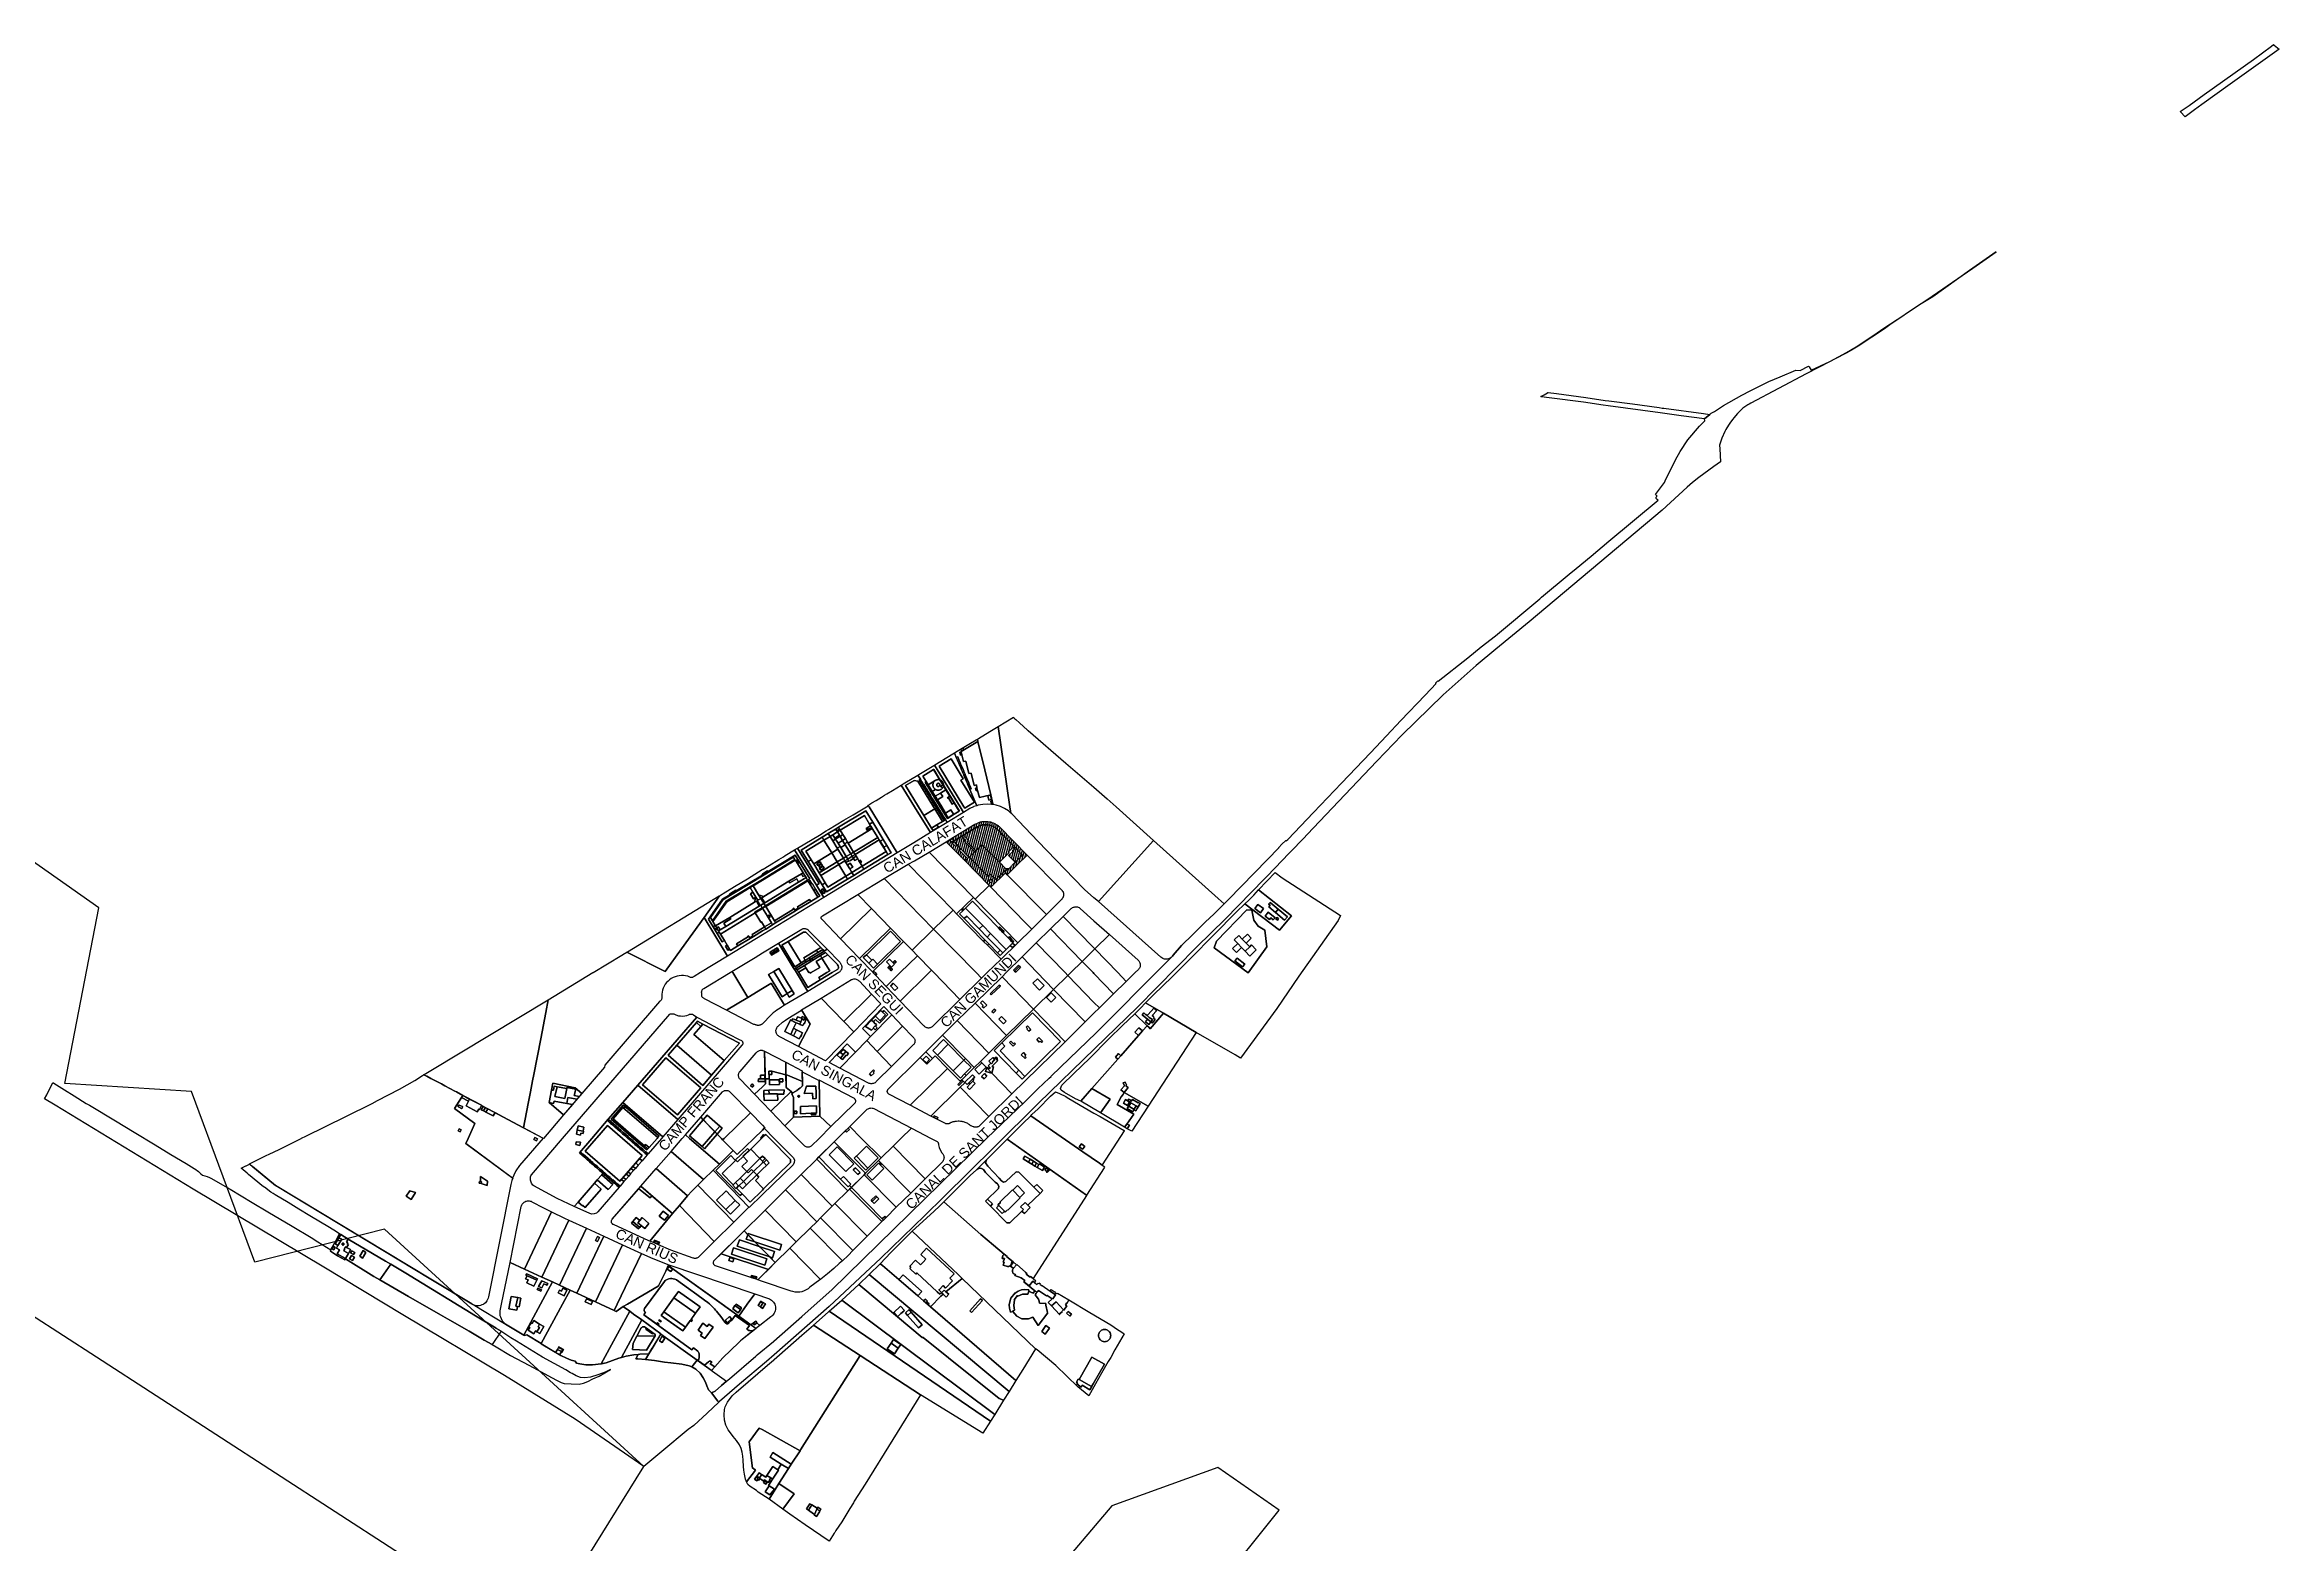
# Model space of a CAD drawing. Header units: millimetres. Extents: x 1888 to 2040, y 1705 to 1894.
# Drawn here: x 1942.066 to 1945.436, y 1821.867 to 1824.124 of the extents above; entities that cross this region are included whole.
import ezdxf

# ---------------------------------------------------------------- set-up
doc = ezdxf.new("R2010")
doc.units = ezdxf.units.MM
doc.linetypes.add('HIDDEN', pattern=[0.375, 0.25, -0.125])
doc.styles.get("Standard").update_dxf_attribs({"font": 'arial.ttf'})

msp = doc.modelspace()

# ---------------------------------------------------------------- texts
at = {"char_height": 0.015, "width": 0.289599, "attachment_point": 1}
for s, insert, rotation in [('{CAN CALAFAT}', (1943.3289, 1822.8865), 31.139), ('{CAN SEGUI}', (1943.283, 1822.7534), 313.7546), ('{CAN GAMUNDI}', (1943.4156, 1822.6511), 44.029), ('{CAN SINGALA}', (1943.1979, 1822.6097), 332.1027), ('{CAMP FRANC}', (1942.9906, 1822.4639), 49.2679), ('{CANAL DE SANT JORDI}', (1943.363, 1822.377), 43.7455), ('{CAN RIUS}', (1942.9318, 1822.3391), 336.0375)]:
    msp.add_mtext(s, dxfattribs=dict(at, insert=insert, rotation=rotation))

# ---------------------------------------------------------------- blocks, each defined once
blk = doc.blocks.new('PI Son Oms')
for p, q in [((-179.3517, -10.6508), (-179.3485, -10.6485)), ((-179.3517, -10.6508), (-179.3485, -10.6485)), ((-179.3485, -10.6485), (-179.3483, -10.6487)), ((-179.3485, -10.6485), (-179.3483, -10.6487)), ((-179.3483, -10.6487), (-179.3475, -10.6493)), ((-179.3483, -10.6487), (-179.3475, -10.6493)), ((-179.4535, -10.7239), (-179.379, -10.6708)), ((-179.4535, -10.7239), (-179.379, -10.6708)), ((-179.34, -10.6551), (-179.4138, -10.7081)), ((-179.34, -10.6551), (-179.4138, -10.7081)), ((-179.379, -10.6708), (-179.3517, -10.6508)), ((-179.379, -10.6708), (-179.3517, -10.6508)), ((-179.3475, -10.6493), (-179.34, -10.6551)), ((-179.3475, -10.6493), (-179.34, -10.6551)), ((-179.4138, -10.7081), (-179.4566, -10.7388)), ((-179.4138, -10.7081), (-179.4566, -10.7388)), ((-179.4893, -10.7495), (-179.476, -10.7401)), ((-179.4893, -10.7495), (-179.476, -10.7401)), ((-179.4891, -10.7498), (-179.4893, -10.7495)), ((-179.4891, -10.7498), (-179.4893, -10.7495)), ((-179.4821, -10.7571), (-179.4891, -10.7498)), ((-179.4821, -10.7571), (-179.4891, -10.7498)), ((-179.468, -10.747), (-179.4821, -10.7571)), ((-179.468, -10.747), (-179.4821, -10.7571)), ((-179.476, -10.7401), (-179.4535, -10.7239)), ((-179.476, -10.7401), (-179.4535, -10.7239)), ((-179.4566, -10.7388), (-179.468, -10.747)), ((-179.4566, -10.7388), (-179.468, -10.747)), ((-179.8635, -11.0279), (-179.8023, -10.9854)), ((-179.8635, -11.0279), (-179.8023, -10.9854)), ((-179.7669, -10.9607), (-179.8071, -10.9892)), ((-179.7669, -10.9607), (-179.8071, -10.9892)), ((-179.8023, -10.9854), (-179.7669, -10.9607)), ((-179.8023, -10.9854), (-179.7669, -10.9607)), ((-179.8071, -10.9892), (-179.8627, -11.0287)), ((-179.8071, -10.9892), (-179.8627, -11.0287)), ((-179.8827, -11.0408), (-179.9273, -11.071)), ((-179.8827, -11.0408), (-179.9273, -11.071)), ((-179.9164, -11.0629), (-179.8635, -11.0279)), ((-179.9164, -11.0629), (-179.8635, -11.0279)), ((-179.8627, -11.0287), (-179.8827, -11.0408)), ((-179.8627, -11.0287), (-179.8827, -11.0408)), ((-179.9354, -11.077), (-179.9752, -11.1034)), ((-179.9354, -11.077), (-179.9752, -11.1034)), ((-179.9736, -11.1013), (-179.9465, -11.083)), ((-179.9736, -11.1013), (-179.9465, -11.083)), ((-179.9465, -11.083), (-179.9364, -11.0761)), ((-179.9465, -11.083), (-179.9364, -11.0761)), ((-179.9364, -11.0761), (-179.9164, -11.0629)), ((-179.9364, -11.0761), (-179.9164, -11.0629)), ((-179.9273, -11.071), (-179.9354, -11.077)), ((-179.9273, -11.071), (-179.9354, -11.077)), ((-180.0112, -11.1226), (-179.9928, -11.1128)), ((-180.0112, -11.1226), (-179.9928, -11.1128)), ((-179.9924, -11.1132), (-180.0108, -11.123)), ((-179.9924, -11.1132), (-180.0108, -11.123)), ((-179.9928, -11.1128), (-179.9783, -11.1041)), ((-179.9928, -11.1128), (-179.9783, -11.1041)), ((-179.9849, -11.1092), (-179.9924, -11.1132)), ((-179.9849, -11.1092), (-179.9924, -11.1132)), ((-179.9752, -11.1034), (-179.9849, -11.1092)), ((-179.9752, -11.1034), (-179.9849, -11.1092)), ((-179.9783, -11.1041), (-179.9736, -11.1013)), ((-179.9783, -11.1041), (-179.9736, -11.1013)), ((-180.0536, -11.1449), (-180.137, -11.1893)), ((-180.0536, -11.1449), (-180.137, -11.1893)), ((-180.1098, -11.1565), (-180.0927, -11.1493)), ((-180.1098, -11.1565), (-180.0927, -11.1493)), ((-180.0927, -11.1493), (-180.0693, -11.1394)), ((-180.0927, -11.1493), (-180.0693, -11.1394)), ((-180.0693, -11.1394), (-180.0625, -11.1397)), ((-180.0693, -11.1394), (-180.0625, -11.1397)), ((-180.0625, -11.1397), (-180.0498, -11.1332)), ((-180.0625, -11.1397), (-180.0498, -11.1332)), ((-180.0171, -11.1263), (-180.0536, -11.1449)), ((-180.0171, -11.1263), (-180.0536, -11.1449)), ((-180.0498, -11.1332), (-180.0491, -11.1343)), ((-180.0498, -11.1332), (-180.0491, -11.1343)), ((-180.0491, -11.1343), (-180.0458, -11.1394)), ((-180.0491, -11.1343), (-180.0458, -11.1394)), ((-180.0458, -11.1394), (-180.0177, -11.1263)), ((-180.0458, -11.1394), (-180.0177, -11.1263)), ((-180.0177, -11.1263), (-180.0112, -11.1226)), ((-180.0177, -11.1263), (-180.0112, -11.1226)), ((-180.0108, -11.123), (-180.0171, -11.1263)), ((-180.0108, -11.123), (-180.0171, -11.1263)), ((-180.4534, -11.1793), (-180.4488, -11.1764)), ((-180.4534, -11.1793), (-180.4488, -11.1764)), ((-180.4528, -11.1794), (-180.4534, -11.1793)), ((-180.4528, -11.1794), (-180.4534, -11.1793)), ((-180.4409, -11.181), (-180.4528, -11.1794)), ((-180.4409, -11.181), (-180.4528, -11.1794)), ((-180.4488, -11.1764), (-180.4437, -11.1733)), ((-180.4488, -11.1764), (-180.4437, -11.1733)), ((-180.4437, -11.1733), (-180.443, -11.1729)), ((-180.4437, -11.1733), (-180.443, -11.1729)), ((-180.443, -11.1729), (-180.4425, -11.173)), ((-180.443, -11.1729), (-180.4425, -11.173)), ((-180.4425, -11.173), (-180.4301, -11.1746)), ((-180.4425, -11.173), (-180.4301, -11.1746)), ((-180.3894, -11.1878), (-180.4409, -11.181)), ((-180.3894, -11.1878), (-180.4409, -11.181)), ((-180.4301, -11.1746), (-180.3856, -11.1806)), ((-180.4301, -11.1746), (-180.3856, -11.1806)), ((-180.3594, -11.1922), (-180.3894, -11.1878)), ((-180.3594, -11.1922), (-180.3894, -11.1878)), ((-180.3856, -11.1806), (-180.3566, -11.1849)), ((-180.3856, -11.1806), (-180.3566, -11.1849)), ((-180.3566, -11.1849), (-180.3513, -11.1858)), ((-180.3566, -11.1849), (-180.3513, -11.1858)), ((-180.3513, -11.1858), (-180.3156, -11.1901)), ((-180.3513, -11.1858), (-180.3156, -11.1901)), ((-180.178, -11.1925), (-180.1507, -11.1772)), ((-180.178, -11.1925), (-180.1507, -11.1772)), ((-180.1507, -11.1772), (-180.1377, -11.1705)), ((-180.1507, -11.1772), (-180.1377, -11.1705)), ((-180.1377, -11.1705), (-180.1107, -11.1569)), ((-180.1377, -11.1705), (-180.1107, -11.1569)), ((-180.1107, -11.1569), (-180.1098, -11.1565)), ((-180.1107, -11.1569), (-180.1098, -11.1565)), ((-180.3521, -11.1929), (-180.3594, -11.1922)), ((-180.3521, -11.1929), (-180.3594, -11.1922)), ((-180.2738, -11.2037), (-180.3521, -11.1929)), ((-180.2738, -11.2037), (-180.3521, -11.1929)), ((-180.3156, -11.1901), (-180.2751, -11.1959)), ((-180.3156, -11.1901), (-180.2751, -11.1959)), ((-180.2751, -11.1959), (-180.2704, -11.1965)), ((-180.2751, -11.1959), (-180.2704, -11.1965)), ((-180.242, -11.2081), (-180.2738, -11.2037)), ((-180.242, -11.2081), (-180.2738, -11.2037)), ((-180.2704, -11.1965), (-180.2679, -11.1968)), ((-180.2704, -11.1965), (-180.2679, -11.1968)), ((-180.2679, -11.1968), (-180.2084, -11.2046)), ((-180.2679, -11.1968), (-180.2084, -11.2046)), ((-180.2067, -11.2129), (-180.242, -11.2081)), ((-180.2067, -11.2129), (-180.242, -11.2081)), ((-180.2142, -11.2238), (-180.2065, -11.2159)), ((-180.2142, -11.2238), (-180.2065, -11.2159)), ((-180.2084, -11.2046), (-180.1987, -11.206)), ((-180.2084, -11.2046), (-180.1987, -11.206)), ((-180.1987, -11.206), (-180.2067, -11.2129)), ((-180.2067, -11.2129), (-180.1987, -11.206)), ((-180.2067, -11.2129), (-180.1987, -11.206)), ((-180.1987, -11.206), (-180.2067, -11.2129)), ((-180.2065, -11.2159), (-180.2067, -11.2129)), ((-180.2065, -11.2159), (-180.2067, -11.2129)), ((-180.1987, -11.206), (-180.1969, -11.2042)), ((-180.1987, -11.206), (-180.1969, -11.2042)), ((-180.1969, -11.2042), (-180.1915, -11.2016)), ((-180.1969, -11.2042), (-180.1915, -11.2016)), ((-180.1915, -11.2016), (-180.178, -11.1925)), ((-180.1915, -11.2016), (-180.178, -11.1925)), ((-180.1674, -11.2179), (-180.1705, -11.2222)), ((-180.1674, -11.2179), (-180.1705, -11.2222)), ((-180.1642, -11.2131), (-180.1674, -11.2179)), ((-180.1642, -11.2131), (-180.1674, -11.2179)), ((-180.1624, -11.211), (-180.1642, -11.2131)), ((-180.1624, -11.211), (-180.1642, -11.2131)), ((-180.1571, -11.2046), (-180.1624, -11.211)), ((-180.1571, -11.2046), (-180.1624, -11.211)), ((-180.1552, -11.2025), (-180.1571, -11.2046)), ((-180.1552, -11.2025), (-180.1571, -11.2046)), ((-180.1532, -11.2005), (-180.1552, -11.2025)), ((-180.1532, -11.2005), (-180.1552, -11.2025)), ((-180.1489, -11.1968), (-180.1532, -11.2005)), ((-180.1489, -11.1968), (-180.1532, -11.2005)), ((-180.1443, -11.1935), (-180.1489, -11.1968)), ((-180.1443, -11.1935), (-180.1489, -11.1968)), ((-180.1415, -11.1918), (-180.1443, -11.1935)), ((-180.1415, -11.1918), (-180.1443, -11.1935)), ((-180.1395, -11.1906), (-180.1415, -11.1918)), ((-180.1395, -11.1906), (-180.1415, -11.1918)), ((-180.137, -11.1893), (-180.1395, -11.1906)), ((-180.137, -11.1893), (-180.1395, -11.1906)), ((-180.2435, -11.2622), (-180.232, -11.2445)), ((-180.2435, -11.2622), (-180.232, -11.2445)), ((-180.232, -11.2445), (-180.2142, -11.2238)), ((-180.232, -11.2445), (-180.2142, -11.2238)), ((-180.1806, -11.242), (-180.1843, -11.2524)), ((-180.1806, -11.242), (-180.1843, -11.2524)), ((-180.1843, -11.2524), (-180.1839, -11.2582)), ((-180.1843, -11.2524), (-180.1839, -11.2582)), ((-180.176, -11.2319), (-180.1806, -11.242)), ((-180.176, -11.2319), (-180.1806, -11.242)), ((-180.1744, -11.2289), (-180.176, -11.2319)), ((-180.1744, -11.2289), (-180.176, -11.2319)), ((-180.1705, -11.2222), (-180.1744, -11.2289)), ((-180.1705, -11.2222), (-180.1744, -11.2289)), ((-180.266, -11.3064), (-180.2506, -11.2746)), ((-180.266, -11.3064), (-180.2506, -11.2746)), ((-180.2506, -11.2746), (-180.2435, -11.2622)), ((-180.2506, -11.2746), (-180.2435, -11.2622)), ((-180.1927, -11.2846), (-180.2151, -11.3011)), ((-180.1927, -11.2846), (-180.2151, -11.3011)), ((-180.1827, -11.2776), (-180.1927, -11.2846)), ((-180.1827, -11.2776), (-180.1927, -11.2846)), ((-180.1839, -11.2582), (-180.1827, -11.2776)), ((-180.1839, -11.2582), (-180.1827, -11.2776)), ((-180.2808, -11.3271), (-180.267, -11.3089)), ((-180.2808, -11.3271), (-180.267, -11.3089)), ((-180.2331, -11.3158), (-180.2707, -11.3505)), ((-180.2331, -11.3158), (-180.2707, -11.3505)), ((-180.267, -11.3089), (-180.266, -11.3064)), ((-180.267, -11.3089), (-180.266, -11.3064)), ((-180.2247, -11.309), (-180.2331, -11.3158)), ((-180.2247, -11.309), (-180.2331, -11.3158)), ((-180.2151, -11.3011), (-180.2247, -11.309)), ((-180.2151, -11.3011), (-180.2247, -11.309)), ((-180.2707, -11.3505), (-180.3644, -11.4293)), ((-180.2707, -11.3505), (-180.3644, -11.4293)), ((-180.3511, -11.3973), (-180.2768, -11.3356)), ((-180.3511, -11.3973), (-180.2768, -11.3356)), ((-180.2785, -11.3289), (-180.2808, -11.3271)), ((-180.2785, -11.3289), (-180.2808, -11.3271)), ((-180.2796, -11.3318), (-180.2795, -11.331)), ((-180.2796, -11.3318), (-180.2795, -11.331)), ((-180.2796, -11.3319), (-180.2796, -11.3318)), ((-180.2796, -11.3319), (-180.2796, -11.3318)), ((-180.2795, -11.3328), (-180.2796, -11.3319)), ((-180.2795, -11.3328), (-180.2796, -11.3319)), ((-180.2795, -11.331), (-180.2792, -11.3302)), ((-180.2795, -11.331), (-180.2792, -11.3302)), ((-180.2792, -11.3336), (-180.2795, -11.3328)), ((-180.2792, -11.3336), (-180.2795, -11.3328)), ((-180.2792, -11.3302), (-180.2787, -11.3295)), ((-180.2792, -11.3302), (-180.2787, -11.3295)), ((-180.2789, -11.3341), (-180.2792, -11.3336)), ((-180.2789, -11.3341), (-180.2792, -11.3336)), ((-180.2783, -11.3349), (-180.2789, -11.3341)), ((-180.2783, -11.3349), (-180.2789, -11.3341)), ((-180.2787, -11.3295), (-180.2783, -11.3292)), ((-180.2787, -11.3295), (-180.2783, -11.3292)), ((-180.2783, -11.3292), (-180.2785, -11.3289)), ((-180.2783, -11.3292), (-180.2785, -11.3289)), ((-180.2779, -11.3346), (-180.2783, -11.3349)), ((-180.2779, -11.3346), (-180.2783, -11.3349)), ((-180.278, -11.3341), (-180.2782, -11.3343)), ((-180.278, -11.3341), (-180.2782, -11.3343)), ((-180.2782, -11.3343), (-180.2779, -11.3346)), ((-180.2782, -11.3343), (-180.2779, -11.3346)), ((-180.2768, -11.3356), (-180.278, -11.3341)), ((-180.2768, -11.3356), (-180.278, -11.3341)), ((-180.4001, -11.4384), (-180.3779, -11.4199)), ((-180.4001, -11.4384), (-180.3779, -11.4199)), ((-180.3779, -11.4199), (-180.3511, -11.3973)), ((-180.3779, -11.4199), (-180.3511, -11.3973)), ((-180.3926, -11.4529), (-180.4711, -11.5189)), ((-180.3926, -11.4529), (-180.4711, -11.5189)), ((-180.4524, -11.4819), (-180.4109, -11.4471)), ((-180.4524, -11.4819), (-180.4109, -11.4471)), ((-180.4109, -11.4471), (-180.4001, -11.4384)), ((-180.4109, -11.4471), (-180.4001, -11.4384)), ((-180.3644, -11.4293), (-180.3926, -11.4529)), ((-180.3644, -11.4293), (-180.3926, -11.4529)), ((-180.5222, -11.5401), (-180.4552, -11.4842)), ((-180.5222, -11.5401), (-180.4552, -11.4842)), ((-180.4552, -11.4842), (-180.4524, -11.4819)), ((-180.4552, -11.4842), (-180.4524, -11.4819)), ((-180.4711, -11.5189), (-180.5213, -11.5603)), ((-180.4711, -11.5189), (-180.5213, -11.5603)), ((-180.5637, -11.573), (-180.5435, -11.5567)), ((-180.5637, -11.573), (-180.5435, -11.5567)), ((-180.5435, -11.5567), (-180.5222, -11.5401)), ((-180.5435, -11.5567), (-180.5222, -11.5401)), ((-180.6084, -11.6082), (-180.5638, -11.5731)), ((-180.6084, -11.6082), (-180.5638, -11.5731)), ((-180.551, -11.5848), (-180.6007, -11.6292)), ((-180.551, -11.5848), (-180.6007, -11.6292)), ((-180.5638, -11.5731), (-180.5637, -11.573)), ((-180.5638, -11.5731), (-180.5637, -11.573)), ((-180.5213, -11.5603), (-180.551, -11.5848)), ((-180.5213, -11.5603), (-180.551, -11.5848)), ((-180.6283, -11.6297), (-180.6115, -11.612)), ((-180.6283, -11.6297), (-180.6115, -11.612)), ((-180.6124, -11.6115), (-180.6089, -11.6079)), ((-180.6124, -11.6115), (-180.6089, -11.6079)), ((-180.6115, -11.612), (-180.6124, -11.6115)), ((-180.6115, -11.612), (-180.6124, -11.6115)), ((-180.6089, -11.6079), (-180.6084, -11.6082)), ((-180.6089, -11.6079), (-180.6084, -11.6082)), ((-180.665, -11.6679), (-180.6283, -11.6297)), ((-180.665, -11.6679), (-180.6283, -11.6297)), ((-180.6007, -11.6292), (-180.6632, -11.6898)), ((-180.6007, -11.6292), (-180.6632, -11.6898)), ((-181.3016, -11.6946), (-181.2847, -11.6843)), ((-181.3016, -11.6946), (-181.2847, -11.6843)), ((-181.2847, -11.6843), (-181.2719, -11.6765)), ((-181.2847, -11.6843), (-181.2719, -11.6765)), ((-181.2719, -11.6765), (-181.249, -11.6626)), ((-181.2719, -11.6765), (-181.249, -11.6626)), ((-181.2719, -11.6765), (-181.2542, -11.7979)), ((-181.2542, -11.7979), (-181.2719, -11.6765)), ((-181.2719, -11.6765), (-181.2542, -11.7979)), ((-181.2542, -11.7979), (-181.2719, -11.6765)), ((-181.249, -11.6626), (-181.2488, -11.6629)), ((-181.249, -11.6626), (-181.2488, -11.6629)), ((-181.2488, -11.6629), (-181.247, -11.6652)), ((-181.2488, -11.6629), (-181.247, -11.6652)), ((-181.247, -11.6652), (-181.2456, -11.6664)), ((-181.247, -11.6652), (-181.2456, -11.6664)), ((-181.2456, -11.6664), (-181.24, -11.6713)), ((-181.2456, -11.6664), (-181.24, -11.6713)), ((-181.24, -11.6713), (-181.2276, -11.682)), ((-181.24, -11.6713), (-181.2276, -11.682)), ((-181.2276, -11.682), (-181.2266, -11.6829)), ((-181.2276, -11.682), (-181.2266, -11.6829)), ((-181.2266, -11.6829), (-181.17, -11.7319)), ((-181.2266, -11.6829), (-181.17, -11.7319)), ((-180.7105, -11.7162), (-180.6866, -11.6908)), ((-180.7105, -11.7162), (-180.6866, -11.6908)), ((-180.6632, -11.6898), (-180.7007, -11.7289)), ((-180.6632, -11.6898), (-180.7007, -11.7289)), ((-180.6866, -11.6908), (-180.665, -11.6679)), ((-180.6866, -11.6908), (-180.665, -11.6679)), ((-181.3673, -11.7344), (-181.3405, -11.7181)), ((-181.3673, -11.7344), (-181.3405, -11.7181)), ((-181.361, -11.7363), (-181.3429, -11.7256)), ((-181.3429, -11.7256), (-181.361, -11.7363)), ((-181.3429, -11.7256), (-181.3247, -11.7554)), ((-181.3247, -11.7554), (-181.3429, -11.7256)), ((-181.3405, -11.7181), (-181.338, -11.7166)), ((-181.3405, -11.7181), (-181.338, -11.7166)), ((-181.338, -11.7166), (-181.3361, -11.7154)), ((-181.338, -11.7166), (-181.3361, -11.7154)), ((-181.338, -11.7166), (-181.3351, -11.7234)), ((-181.3351, -11.7234), (-181.338, -11.7166)), ((-181.338, -11.7166), (-181.3351, -11.7234)), ((-181.3351, -11.7234), (-181.338, -11.7166)), ((-181.3361, -11.7154), (-181.3161, -11.7033)), ((-181.3361, -11.7154), (-181.3161, -11.7033)), ((-181.333, -11.7225), (-181.3351, -11.7234)), ((-181.3351, -11.7234), (-181.333, -11.7225)), ((-181.3351, -11.7234), (-181.3334, -11.7274)), ((-181.3334, -11.7274), (-181.3351, -11.7234)), ((-181.3351, -11.7234), (-181.3334, -11.7274)), ((-181.3334, -11.7274), (-181.3351, -11.7234)), ((-181.3334, -11.7274), (-181.3314, -11.7265)), ((-181.3314, -11.7265), (-181.3334, -11.7274)), ((-181.3334, -11.7274), (-181.3332, -11.7278)), ((-181.3332, -11.7278), (-181.3334, -11.7274)), ((-181.3334, -11.7274), (-181.3332, -11.7278)), ((-181.3332, -11.7278), (-181.3334, -11.7274)), ((-181.3312, -11.727), (-181.3332, -11.7278)), ((-181.3332, -11.7278), (-181.3312, -11.727)), ((-181.3314, -11.7265), (-181.333, -11.7225)), ((-181.333, -11.7225), (-181.3314, -11.7265)), ((-181.3295, -11.7309), (-181.3312, -11.727)), ((-181.3312, -11.727), (-181.3295, -11.7309)), ((-181.3277, -11.7151), (-181.3299, -11.7156)), ((-181.3299, -11.7156), (-181.3277, -11.7151)), ((-181.3299, -11.7156), (-181.3289, -11.7198)), ((-181.3289, -11.7198), (-181.3299, -11.7156)), ((-181.3289, -11.7198), (-181.3267, -11.7193)), ((-181.3267, -11.7193), (-181.3289, -11.7198)), ((-181.3247, -11.7094), (-181.3284, -11.7116)), ((-181.3284, -11.7116), (-181.3247, -11.7094)), ((-181.3284, -11.7116), (-181.3273, -11.7135)), ((-181.3273, -11.7135), (-181.3284, -11.7116)), ((-181.3279, -11.7145), (-181.3025, -11.6993)), ((-181.3025, -11.6993), (-181.3279, -11.7145)), ((-181.3277, -11.7151), (-181.3279, -11.7145)), ((-181.3279, -11.7145), (-181.3277, -11.7151)), ((-181.3267, -11.7193), (-181.3277, -11.7151)), ((-181.3277, -11.7151), (-181.3267, -11.7193)), ((-181.3273, -11.7135), (-181.3236, -11.7113)), ((-181.3236, -11.7113), (-181.3273, -11.7135)), ((-181.3242, -11.7296), (-181.3267, -11.7193)), ((-181.3267, -11.7193), (-181.3242, -11.7296)), ((-181.3236, -11.7113), (-181.3247, -11.7094)), ((-181.3247, -11.7094), (-181.3236, -11.7113)), ((-181.3161, -11.7033), (-181.3054, -11.6969)), ((-181.3161, -11.7033), (-181.3054, -11.6969)), ((-181.3054, -11.6969), (-181.3034, -11.6957)), ((-181.3054, -11.6969), (-181.3034, -11.6957)), ((-181.3034, -11.6957), (-181.3016, -11.6946)), ((-181.3034, -11.6957), (-181.3016, -11.6946)), ((-181.3025, -11.6993), (-181.3034, -11.6957)), ((-181.3034, -11.6957), (-181.3025, -11.6993)), ((-181.3025, -11.6993), (-181.3034, -11.6957)), ((-181.3034, -11.6957), (-181.3025, -11.6993)), ((-181.2923, -11.742), (-181.3025, -11.6993)), ((-181.3025, -11.6993), (-181.2923, -11.742)), ((-181.2923, -11.742), (-181.3025, -11.6993)), ((-181.3025, -11.6993), (-181.2923, -11.742)), ((-180.7543, -11.7622), (-180.7105, -11.7162)), ((-180.7543, -11.7622), (-180.7105, -11.7162)), ((-181.4126, -11.7616), (-181.3931, -11.75)), ((-181.4126, -11.7616), (-181.3931, -11.75)), ((-181.4119, -11.7659), (-181.3988, -11.7579)), ((-181.3988, -11.7579), (-181.4119, -11.7659)), ((-181.3988, -11.7579), (-181.3932, -11.7592)), ((-181.3932, -11.7592), (-181.3988, -11.7579)), ((-181.3932, -11.7592), (-181.3694, -11.7979)), ((-181.3694, -11.7979), (-181.3932, -11.7592)), ((-181.3931, -11.75), (-181.393, -11.7499)), ((-181.3931, -11.75), (-181.393, -11.7499)), ((-181.3931, -11.75), (-181.3892, -11.7563)), ((-181.3892, -11.7563), (-181.3931, -11.75)), ((-181.3931, -11.75), (-181.3892, -11.7563)), ((-181.3892, -11.7563), (-181.3931, -11.75)), ((-181.393, -11.7499), (-181.3917, -11.7491)), ((-181.393, -11.7499), (-181.3917, -11.7491)), ((-181.3917, -11.7491), (-181.3914, -11.749)), ((-181.3917, -11.7491), (-181.3914, -11.749)), ((-181.3914, -11.749), (-181.3817, -11.743)), ((-181.3914, -11.749), (-181.3817, -11.743)), ((-181.3892, -11.7563), (-181.3911, -11.7574)), ((-181.3911, -11.7574), (-181.3892, -11.7563)), ((-181.3911, -11.7574), (-181.3888, -11.7611)), ((-181.3888, -11.7611), (-181.3911, -11.7574)), ((-181.3892, -11.7563), (-181.3869, -11.76)), ((-181.3869, -11.76), (-181.3892, -11.7563)), ((-181.3892, -11.7563), (-181.3869, -11.76)), ((-181.3869, -11.76), (-181.3892, -11.7563)), ((-181.3888, -11.7611), (-181.3869, -11.76)), ((-181.3869, -11.76), (-181.3888, -11.7611)), ((-181.3867, -11.7603), (-181.3885, -11.7615)), ((-181.3885, -11.7615), (-181.3867, -11.7603)), ((-181.3869, -11.76), (-181.3867, -11.7603)), ((-181.3867, -11.7603), (-181.3869, -11.76)), ((-181.3869, -11.76), (-181.3867, -11.7603)), ((-181.3867, -11.7603), (-181.3869, -11.76)), ((-181.3867, -11.7603), (-181.3844, -11.7641)), ((-181.3844, -11.7641), (-181.3867, -11.7603)), ((-181.3867, -11.7603), (-181.3844, -11.7641)), ((-181.3844, -11.7641), (-181.3867, -11.7603)), ((-181.3855, -11.7515), (-181.3696, -11.7417)), ((-181.3696, -11.7417), (-181.3855, -11.7515)), ((-181.3804, -11.7599), (-181.3855, -11.7515)), ((-181.3855, -11.7515), (-181.3804, -11.7599)), ((-181.3821, -11.7609), (-181.3804, -11.7599)), ((-181.3804, -11.7599), (-181.3821, -11.7609)), ((-181.3593, -11.7979), (-181.3821, -11.7609)), ((-181.3821, -11.7609), (-181.3593, -11.7979)), ((-181.3817, -11.743), (-181.3689, -11.7353)), ((-181.3817, -11.743), (-181.3689, -11.7353)), ((-181.3804, -11.7599), (-181.3774, -11.7647)), ((-181.3774, -11.7647), (-181.3804, -11.7599)), ((-181.3774, -11.7647), (-181.367, -11.7583)), ((-181.367, -11.7583), (-181.3774, -11.7647)), ((-181.3696, -11.7417), (-181.3692, -11.7415)), ((-181.3692, -11.7415), (-181.3696, -11.7417)), ((-181.3601, -11.7571), (-181.3696, -11.7417)), ((-181.3696, -11.7417), (-181.3601, -11.7571)), ((-181.3693, -11.7608), (-181.3696, -11.7613)), ((-181.3696, -11.7613), (-181.3693, -11.7608)), ((-181.369, -11.7603), (-181.3693, -11.7608)), ((-181.3693, -11.7608), (-181.369, -11.7603)), ((-181.3692, -11.7415), (-181.3594, -11.7574)), ((-181.3594, -11.7574), (-181.3692, -11.7415)), ((-181.3686, -11.7598), (-181.369, -11.7603)), ((-181.369, -11.7603), (-181.3686, -11.7598)), ((-181.3689, -11.7353), (-181.3681, -11.7348)), ((-181.3689, -11.7353), (-181.3681, -11.7348)), ((-181.3682, -11.7593), (-181.3686, -11.7598)), ((-181.3686, -11.7598), (-181.3682, -11.7593)), ((-181.3678, -11.7589), (-181.3682, -11.7593)), ((-181.3682, -11.7593), (-181.3678, -11.7589)), ((-181.3681, -11.7348), (-181.3673, -11.7344)), ((-181.3681, -11.7348), (-181.3673, -11.7344)), ((-181.3681, -11.7348), (-181.3293, -11.7979)), ((-181.3293, -11.7979), (-181.3681, -11.7348)), ((-181.3681, -11.7348), (-181.3293, -11.7979)), ((-181.3293, -11.7979), (-181.3681, -11.7348)), ((-181.367, -11.7583), (-181.3678, -11.7589)), ((-181.3678, -11.7589), (-181.367, -11.7583)), ((-181.367, -11.7583), (-181.3663, -11.7578)), ((-181.3663, -11.7578), (-181.367, -11.7583)), ((-181.3663, -11.7578), (-181.3655, -11.7575)), ((-181.3655, -11.7575), (-181.3663, -11.7578)), ((-181.3655, -11.7575), (-181.365, -11.7572)), ((-181.365, -11.7572), (-181.3655, -11.7575)), ((-181.365, -11.7572), (-181.3647, -11.7571)), ((-181.3647, -11.7571), (-181.365, -11.7572)), ((-181.3647, -11.7571), (-181.3644, -11.7571)), ((-181.3644, -11.7571), (-181.3647, -11.7571)), ((-181.3644, -11.7571), (-181.3641, -11.757)), ((-181.3641, -11.757), (-181.3644, -11.7571)), ((-181.3641, -11.757), (-181.3635, -11.7569)), ((-181.3635, -11.7569), (-181.3641, -11.757)), ((-181.3635, -11.7569), (-181.3629, -11.7568)), ((-181.3629, -11.7568), (-181.3635, -11.7569)), ((-181.3629, -11.7568), (-181.3623, -11.7568)), ((-181.3623, -11.7568), (-181.3629, -11.7568)), ((-181.3623, -11.7568), (-181.362, -11.7568)), ((-181.362, -11.7568), (-181.3623, -11.7568)), ((-181.362, -11.7568), (-181.3614, -11.7568)), ((-181.3614, -11.7568), (-181.362, -11.7568)), ((-181.3614, -11.7568), (-181.3609, -11.7569)), ((-181.3609, -11.7569), (-181.3614, -11.7568)), ((-181.3237, -11.7979), (-181.361, -11.7363)), ((-181.361, -11.7363), (-181.3237, -11.7979)), ((-181.3609, -11.7569), (-181.3603, -11.7571)), ((-181.3603, -11.7571), (-181.3609, -11.7569)), ((-181.3603, -11.7571), (-181.3601, -11.7571)), ((-181.3601, -11.7571), (-181.3603, -11.7571)), ((-181.3596, -11.7573), (-181.3601, -11.7571)), ((-181.3601, -11.7571), (-181.3601, -11.7571)), ((-181.3601, -11.7571), (-181.3555, -11.7647)), ((-181.3601, -11.7571), (-181.3601, -11.7571)), ((-181.3601, -11.7571), (-181.3596, -11.7573)), ((-181.3555, -11.7647), (-181.3601, -11.7571)), ((-181.3594, -11.7574), (-181.3596, -11.7573)), ((-181.3596, -11.7573), (-181.3594, -11.7574)), ((-181.3594, -11.7574), (-181.3544, -11.7654)), ((-181.3583, -11.7579), (-181.3594, -11.7574)), ((-181.3594, -11.7574), (-181.3583, -11.7579)), ((-181.3544, -11.7654), (-181.3594, -11.7574)), ((-181.3577, -11.7583), (-181.3583, -11.7579)), ((-181.3583, -11.7579), (-181.3577, -11.7583)), ((-181.3572, -11.7587), (-181.3577, -11.7583)), ((-181.3577, -11.7583), (-181.3572, -11.7587)), ((-181.3566, -11.7592), (-181.3572, -11.7587)), ((-181.3572, -11.7587), (-181.3566, -11.7592)), ((-181.3561, -11.7598), (-181.3566, -11.7592)), ((-181.3566, -11.7592), (-181.3561, -11.7598)), ((-181.3558, -11.7602), (-181.3561, -11.7598)), ((-181.3561, -11.7598), (-181.3558, -11.7602)), ((-181.3555, -11.7607), (-181.3558, -11.7602)), ((-181.3558, -11.7602), (-181.3555, -11.7607)), ((-181.355, -11.7616), (-181.3555, -11.7607)), ((-181.3555, -11.7607), (-181.355, -11.7616)), ((-181.3332, -11.7278), (-181.3315, -11.7318)), ((-181.3315, -11.7318), (-181.3332, -11.7278)), ((-181.3332, -11.7278), (-181.3315, -11.7318)), ((-181.3315, -11.7318), (-181.3332, -11.7278)), ((-181.3315, -11.7318), (-181.3295, -11.7309)), ((-181.3295, -11.7309), (-181.3315, -11.7318)), ((-181.3315, -11.7318), (-181.3313, -11.7322)), ((-181.3313, -11.7322), (-181.3315, -11.7318)), ((-181.3315, -11.7318), (-181.3313, -11.7322)), ((-181.3313, -11.7322), (-181.3315, -11.7318)), ((-181.3293, -11.7314), (-181.3313, -11.7322)), ((-181.3313, -11.7322), (-181.3293, -11.7314)), ((-181.3313, -11.7322), (-181.3296, -11.7362)), ((-181.3296, -11.7362), (-181.3313, -11.7322)), ((-181.3313, -11.7322), (-181.3296, -11.7362)), ((-181.3296, -11.7362), (-181.3313, -11.7322)), ((-181.3296, -11.7362), (-181.3276, -11.7353)), ((-181.3276, -11.7353), (-181.3296, -11.7362)), ((-181.3296, -11.7362), (-181.3294, -11.7367)), ((-181.3294, -11.7367), (-181.3296, -11.7362)), ((-181.3296, -11.7362), (-181.3294, -11.7367)), ((-181.3294, -11.7367), (-181.3296, -11.7362)), ((-181.3274, -11.7358), (-181.3294, -11.7367)), ((-181.3294, -11.7367), (-181.3274, -11.7358)), ((-181.3294, -11.7367), (-181.3278, -11.7406)), ((-181.3278, -11.7406), (-181.3294, -11.7367)), ((-181.3294, -11.7367), (-181.3278, -11.7406)), ((-181.3278, -11.7406), (-181.3294, -11.7367)), ((-181.3276, -11.7353), (-181.3293, -11.7314)), ((-181.3293, -11.7314), (-181.3276, -11.7353)), ((-181.3247, -11.7554), (-181.3281, -11.7576)), ((-181.3281, -11.7576), (-181.3247, -11.7554)), ((-181.3281, -11.7576), (-181.3078, -11.7909)), ((-181.3078, -11.7909), (-181.3281, -11.7576)), ((-181.3278, -11.7406), (-181.3257, -11.7398)), ((-181.3257, -11.7398), (-181.3278, -11.7406)), ((-181.3278, -11.7406), (-181.3276, -11.7411)), ((-181.3276, -11.7411), (-181.3278, -11.7406)), ((-181.3278, -11.7406), (-181.3276, -11.7411)), ((-181.3276, -11.7411), (-181.3278, -11.7406)), ((-181.3255, -11.7402), (-181.3276, -11.7411)), ((-181.3276, -11.7411), (-181.3255, -11.7402)), ((-181.3276, -11.7411), (-181.3259, -11.745)), ((-181.3259, -11.745), (-181.3276, -11.7411)), ((-181.3276, -11.7411), (-181.3259, -11.745)), ((-181.3259, -11.745), (-181.3276, -11.7411)), ((-181.3257, -11.7398), (-181.3274, -11.7358)), ((-181.3274, -11.7358), (-181.3257, -11.7398)), ((-181.3259, -11.745), (-181.3239, -11.7442)), ((-181.3239, -11.7442), (-181.3259, -11.745)), ((-181.3259, -11.745), (-181.3257, -11.7455)), ((-181.3257, -11.7455), (-181.3259, -11.745)), ((-181.3259, -11.745), (-181.3257, -11.7455)), ((-181.3257, -11.7455), (-181.3259, -11.745)), ((-181.3237, -11.7446), (-181.3257, -11.7455)), ((-181.3257, -11.7455), (-181.3237, -11.7446)), ((-181.3257, -11.7455), (-181.324, -11.7495)), ((-181.324, -11.7495), (-181.3257, -11.7455)), ((-181.3257, -11.7455), (-181.324, -11.7495)), ((-181.324, -11.7495), (-181.3257, -11.7455)), ((-181.3239, -11.7442), (-181.3255, -11.7402)), ((-181.3255, -11.7402), (-181.3239, -11.7442)), ((-181.3208, -11.7288), (-181.3242, -11.7296)), ((-181.3242, -11.7296), (-181.3208, -11.7288)), ((-181.324, -11.7495), (-181.322, -11.7486)), ((-181.322, -11.7486), (-181.324, -11.7495)), ((-181.324, -11.7495), (-181.3238, -11.7499)), ((-181.3238, -11.7499), (-181.324, -11.7495)), ((-181.324, -11.7495), (-181.3238, -11.7499)), ((-181.3238, -11.7499), (-181.324, -11.7495)), ((-181.3218, -11.7491), (-181.3238, -11.7499)), ((-181.3238, -11.7499), (-181.3218, -11.7491)), ((-181.3238, -11.7499), (-181.3221, -11.7539)), ((-181.3221, -11.7539), (-181.3238, -11.7499)), ((-181.3238, -11.7499), (-181.3221, -11.7539)), ((-181.3221, -11.7539), (-181.3238, -11.7499)), ((-181.322, -11.7486), (-181.3237, -11.7446)), ((-181.3237, -11.7446), (-181.322, -11.7486)), ((-181.3221, -11.7539), (-181.3201, -11.753)), ((-181.3201, -11.753), (-181.3221, -11.7539)), ((-181.3221, -11.7539), (-181.3219, -11.7544)), ((-181.3219, -11.7544), (-181.3221, -11.7539)), ((-181.3221, -11.7539), (-181.3219, -11.7544)), ((-181.3219, -11.7544), (-181.3221, -11.7539)), ((-181.3199, -11.7535), (-181.3219, -11.7544)), ((-181.3219, -11.7544), (-181.3199, -11.7535)), ((-181.3219, -11.7544), (-181.3203, -11.7583)), ((-181.3203, -11.7583), (-181.3219, -11.7544)), ((-181.3219, -11.7544), (-181.3203, -11.7583)), ((-181.3203, -11.7583), (-181.3219, -11.7544)), ((-181.3201, -11.753), (-181.3218, -11.7491)), ((-181.3218, -11.7491), (-181.3201, -11.753)), ((-181.3163, -11.7477), (-181.3208, -11.7288)), ((-181.3208, -11.7288), (-181.3163, -11.7477)), ((-181.3203, -11.7583), (-181.3182, -11.7575)), ((-181.3182, -11.7575), (-181.3203, -11.7583)), ((-181.3203, -11.7583), (-181.3201, -11.7588)), ((-181.3201, -11.7588), (-181.3203, -11.7583)), ((-181.3203, -11.7583), (-181.3201, -11.7588)), ((-181.3201, -11.7588), (-181.3203, -11.7583)), ((-181.318, -11.7579), (-181.3201, -11.7588)), ((-181.3201, -11.7588), (-181.318, -11.7579)), ((-181.3201, -11.7588), (-181.3184, -11.7627)), ((-181.3184, -11.7627), (-181.3201, -11.7588)), ((-181.3201, -11.7588), (-181.3184, -11.7627)), ((-181.3184, -11.7627), (-181.3201, -11.7588)), ((-181.3182, -11.7575), (-181.3199, -11.7535)), ((-181.3199, -11.7535), (-181.3182, -11.7575)), ((-181.3164, -11.7619), (-181.318, -11.7579)), ((-181.318, -11.7579), (-181.3164, -11.7619)), ((-181.3129, -11.7469), (-181.3163, -11.7477)), ((-181.3163, -11.7477), (-181.3129, -11.7469)), ((-181.3083, -11.7658), (-181.3129, -11.7469)), ((-181.3129, -11.7469), (-181.3083, -11.7658)), ((-181.2923, -11.7421), (-181.2923, -11.742)), ((-181.2923, -11.742), (-181.2923, -11.7421)), ((-181.2923, -11.7421), (-181.2923, -11.742)), ((-181.2923, -11.742), (-181.2923, -11.7421)), ((-181.2833, -11.7796), (-181.2923, -11.7421)), ((-181.2923, -11.7421), (-181.2833, -11.7796)), ((-181.2833, -11.7796), (-181.2923, -11.7421)), ((-181.2923, -11.7421), (-181.2833, -11.7796)), ((-181.17, -11.7319), (-181.1277, -11.7683)), ((-181.17, -11.7319), (-181.1277, -11.7683)), ((-180.7007, -11.7289), (-180.7971, -11.8299)), ((-180.7007, -11.7289), (-180.7971, -11.8299)), ((-181.4683, -11.7955), (-181.4667, -11.7946)), ((-181.4683, -11.7955), (-181.4667, -11.7946)), ((-181.4667, -11.7946), (-181.4654, -11.7938)), ((-181.4667, -11.7946), (-181.4654, -11.7938)), ((-181.4654, -11.7938), (-181.4624, -11.792)), ((-181.4654, -11.7938), (-181.4624, -11.792)), ((-181.4624, -11.792), (-181.4562, -11.7884)), ((-181.4624, -11.792), (-181.4562, -11.7884)), ((-181.4562, -11.7884), (-181.4481, -11.7833)), ((-181.4562, -11.7884), (-181.4481, -11.7833)), ((-181.4481, -11.7833), (-181.4434, -11.7804)), ((-181.4481, -11.7833), (-181.4434, -11.7804)), ((-181.4434, -11.7804), (-181.4398, -11.7782)), ((-181.4434, -11.7804), (-181.4398, -11.7782)), ((-181.4398, -11.7782), (-181.4313, -11.773)), ((-181.4398, -11.7782), (-181.4313, -11.773)), ((-181.4313, -11.773), (-181.4183, -11.7651)), ((-181.4313, -11.773), (-181.4183, -11.7651)), ((-181.4183, -11.7651), (-181.4154, -11.7633)), ((-181.4183, -11.7651), (-181.4154, -11.7633)), ((-181.4183, -11.7651), (-181.3981, -11.7979)), ((-181.3981, -11.7979), (-181.4183, -11.7651)), ((-181.4183, -11.7651), (-181.3981, -11.7979)), ((-181.3981, -11.7979), (-181.4183, -11.7651)), ((-181.4154, -11.7633), (-181.4126, -11.7616)), ((-181.4154, -11.7633), (-181.4126, -11.7616)), ((-181.3922, -11.7979), (-181.4119, -11.7659)), ((-181.4119, -11.7659), (-181.3922, -11.7979)), ((-181.3885, -11.7615), (-181.3862, -11.7652)), ((-181.3862, -11.7652), (-181.3885, -11.7615)), ((-181.3862, -11.7652), (-181.3844, -11.7641)), ((-181.3844, -11.7641), (-181.3862, -11.7652)), ((-181.3842, -11.7644), (-181.386, -11.7656)), ((-181.386, -11.7656), (-181.3842, -11.7644)), ((-181.386, -11.7656), (-181.3837, -11.7693)), ((-181.3837, -11.7693), (-181.386, -11.7656)), ((-181.3844, -11.7641), (-181.3842, -11.7644)), ((-181.3842, -11.7644), (-181.3844, -11.7641)), ((-181.3844, -11.7641), (-181.3842, -11.7644)), ((-181.3842, -11.7644), (-181.3844, -11.7641)), ((-181.3842, -11.7644), (-181.3818, -11.7682)), ((-181.3818, -11.7682), (-181.3842, -11.7644)), ((-181.3842, -11.7644), (-181.3818, -11.7682)), ((-181.3818, -11.7682), (-181.3842, -11.7644)), ((-181.3837, -11.7693), (-181.3818, -11.7682)), ((-181.3818, -11.7682), (-181.3837, -11.7693)), ((-181.3816, -11.7685), (-181.3835, -11.7697)), ((-181.3835, -11.7697), (-181.3816, -11.7685)), ((-181.3835, -11.7697), (-181.3812, -11.7734)), ((-181.3812, -11.7734), (-181.3835, -11.7697)), ((-181.3818, -11.7682), (-181.3816, -11.7685)), ((-181.3816, -11.7685), (-181.3818, -11.7682)), ((-181.3818, -11.7682), (-181.3816, -11.7685)), ((-181.3816, -11.7685), (-181.3818, -11.7682)), ((-181.3816, -11.7685), (-181.3793, -11.7723)), ((-181.3793, -11.7723), (-181.3816, -11.7685)), ((-181.3816, -11.7685), (-181.3793, -11.7723)), ((-181.3793, -11.7723), (-181.3816, -11.7685)), ((-181.3812, -11.7734), (-181.3793, -11.7723)), ((-181.3793, -11.7723), (-181.3812, -11.7734)), ((-181.3791, -11.7726), (-181.381, -11.7737)), ((-181.381, -11.7737), (-181.3791, -11.7726)), ((-181.381, -11.7737), (-181.3787, -11.7775)), ((-181.3787, -11.7775), (-181.381, -11.7737)), ((-181.3793, -11.7723), (-181.3791, -11.7726)), ((-181.3791, -11.7726), (-181.3793, -11.7723)), ((-181.3793, -11.7723), (-181.3791, -11.7726)), ((-181.3791, -11.7726), (-181.3793, -11.7723)), ((-181.3791, -11.7726), (-181.3768, -11.7764)), ((-181.3768, -11.7764), (-181.3791, -11.7726)), ((-181.3791, -11.7726), (-181.3768, -11.7764)), ((-181.3768, -11.7764), (-181.3791, -11.7726)), ((-181.3787, -11.7775), (-181.3768, -11.7764)), ((-181.3768, -11.7764), (-181.3787, -11.7775)), ((-181.3766, -11.7767), (-181.3785, -11.7778)), ((-181.3785, -11.7778), (-181.3766, -11.7767)), ((-181.3785, -11.7778), (-181.3762, -11.7816)), ((-181.3762, -11.7816), (-181.3785, -11.7778)), ((-181.3774, -11.7647), (-181.3714, -11.7745)), ((-181.3714, -11.7745), (-181.3774, -11.7647)), ((-181.3768, -11.7764), (-181.3766, -11.7767)), ((-181.3766, -11.7767), (-181.3768, -11.7764)), ((-181.3768, -11.7764), (-181.3766, -11.7767)), ((-181.3766, -11.7767), (-181.3768, -11.7764)), ((-181.3766, -11.7767), (-181.3743, -11.7805)), ((-181.3743, -11.7805), (-181.3766, -11.7767)), ((-181.3766, -11.7767), (-181.3743, -11.7805)), ((-181.3743, -11.7805), (-181.3766, -11.7767)), ((-181.3762, -11.7816), (-181.3743, -11.7805)), ((-181.3743, -11.7805), (-181.3762, -11.7816)), ((-181.3741, -11.7808), (-181.3759, -11.7819)), ((-181.3759, -11.7819), (-181.3741, -11.7808)), ((-181.3759, -11.7819), (-181.3736, -11.7857)), ((-181.3736, -11.7857), (-181.3759, -11.7819)), ((-181.3743, -11.7805), (-181.3741, -11.7808)), ((-181.3741, -11.7808), (-181.3743, -11.7805)), ((-181.3743, -11.7805), (-181.3741, -11.7808)), ((-181.3741, -11.7808), (-181.3743, -11.7805)), ((-181.3741, -11.7808), (-181.3718, -11.7845)), ((-181.3718, -11.7845), (-181.3741, -11.7808)), ((-181.3741, -11.7808), (-181.3718, -11.7845)), ((-181.3718, -11.7845), (-181.3741, -11.7808)), ((-181.3736, -11.7857), (-181.3718, -11.7845)), ((-181.3718, -11.7845), (-181.3736, -11.7857)), ((-181.3716, -11.7849), (-181.3734, -11.786)), ((-181.3734, -11.786), (-181.3716, -11.7849)), ((-181.3734, -11.786), (-181.3711, -11.7898)), ((-181.3711, -11.7898), (-181.3734, -11.786)), ((-181.3718, -11.7845), (-181.3716, -11.7849)), ((-181.3716, -11.7849), (-181.3718, -11.7845)), ((-181.3718, -11.7845), (-181.3716, -11.7849)), ((-181.3716, -11.7849), (-181.3718, -11.7845)), ((-181.3716, -11.7849), (-181.3692, -11.7886)), ((-181.3692, -11.7886), (-181.3716, -11.7849)), ((-181.3716, -11.7849), (-181.3692, -11.7886)), ((-181.3692, -11.7886), (-181.3716, -11.7849)), ((-181.3714, -11.7745), (-181.3666, -11.7716)), ((-181.3666, -11.7716), (-181.3714, -11.7745)), ((-181.3714, -11.7745), (-181.3668, -11.7819)), ((-181.3668, -11.7819), (-181.3714, -11.7745)), ((-181.3711, -11.7898), (-181.3692, -11.7886)), ((-181.3692, -11.7886), (-181.3711, -11.7898)), ((-181.369, -11.789), (-181.3709, -11.7901)), ((-181.3709, -11.7901), (-181.369, -11.789)), ((-181.3709, -11.7901), (-181.3686, -11.7938)), ((-181.3686, -11.7938), (-181.3709, -11.7901)), ((-181.3702, -11.763), (-181.3703, -11.7636)), ((-181.3703, -11.7636), (-181.3702, -11.763)), ((-181.3703, -11.7636), (-181.3703, -11.7642)), ((-181.3703, -11.7642), (-181.3703, -11.7636)), ((-181.3703, -11.7642), (-181.3703, -11.7651)), ((-181.3703, -11.7651), (-181.3703, -11.7642)), ((-181.3703, -11.7651), (-181.3703, -11.7657)), ((-181.3703, -11.7657), (-181.3703, -11.7651)), ((-181.3703, -11.7657), (-181.3702, -11.7663)), ((-181.3702, -11.7663), (-181.3703, -11.7657)), ((-181.37, -11.7625), (-181.3702, -11.763)), ((-181.3702, -11.763), (-181.37, -11.7625)), ((-181.3702, -11.7663), (-181.3701, -11.7669)), ((-181.3701, -11.7669), (-181.3702, -11.7663)), ((-181.3701, -11.7669), (-181.3699, -11.7675)), ((-181.3699, -11.7675), (-181.3701, -11.7669)), ((-181.3698, -11.7619), (-181.37, -11.7625)), ((-181.37, -11.7625), (-181.3698, -11.7619)), ((-181.3699, -11.7675), (-181.3697, -11.768)), ((-181.3697, -11.768), (-181.3699, -11.7675)), ((-181.3696, -11.7613), (-181.3698, -11.7619)), ((-181.3698, -11.7619), (-181.3696, -11.7613)), ((-181.3697, -11.768), (-181.3694, -11.7686)), ((-181.3694, -11.7686), (-181.3697, -11.768)), ((-181.3694, -11.7686), (-181.3691, -11.7691)), ((-181.3691, -11.7691), (-181.3694, -11.7686)), ((-181.3692, -11.7886), (-181.369, -11.789)), ((-181.369, -11.789), (-181.3692, -11.7886)), ((-181.3692, -11.7886), (-181.369, -11.789)), ((-181.369, -11.789), (-181.3692, -11.7886)), ((-181.3691, -11.7691), (-181.3687, -11.7696)), ((-181.3687, -11.7696), (-181.3691, -11.7691)), ((-181.369, -11.789), (-181.3667, -11.7927)), ((-181.3667, -11.7927), (-181.369, -11.789)), ((-181.369, -11.789), (-181.3667, -11.7927)), ((-181.3667, -11.7927), (-181.369, -11.789)), ((-181.3687, -11.7696), (-181.3684, -11.7701)), ((-181.3684, -11.7701), (-181.3687, -11.7696)), ((-181.3686, -11.7938), (-181.3667, -11.7927)), ((-181.3667, -11.7927), (-181.3686, -11.7938)), ((-181.3684, -11.7701), (-181.3682, -11.7703)), ((-181.3682, -11.7703), (-181.3684, -11.7701)), ((-181.3665, -11.793), (-181.3684, -11.7942)), ((-181.3684, -11.7942), (-181.3665, -11.793)), ((-181.3684, -11.7942), (-181.3661, -11.7979)), ((-181.3661, -11.7979), (-181.3684, -11.7942)), ((-181.3682, -11.7703), (-181.3677, -11.7707)), ((-181.3677, -11.7707), (-181.3682, -11.7703)), ((-181.3677, -11.7707), (-181.3673, -11.7711)), ((-181.3673, -11.7711), (-181.3677, -11.7707)), ((-181.3673, -11.7711), (-181.367, -11.7713)), ((-181.367, -11.7713), (-181.3673, -11.7711)), ((-181.367, -11.7713), (-181.3668, -11.7714)), ((-181.3668, -11.7714), (-181.367, -11.7713)), ((-181.3668, -11.7714), (-181.3666, -11.7716)), ((-181.3666, -11.7716), (-181.3668, -11.7714)), ((-181.359, -11.7771), (-181.3668, -11.7819)), ((-181.3668, -11.7819), (-181.359, -11.7771)), ((-181.3668, -11.7819), (-181.3636, -11.7872)), ((-181.3636, -11.7872), (-181.3668, -11.7819)), ((-181.3667, -11.7927), (-181.3665, -11.793)), ((-181.3665, -11.793), (-181.3667, -11.7927)), ((-181.3667, -11.7927), (-181.3665, -11.793)), ((-181.3665, -11.793), (-181.3667, -11.7927)), ((-181.3666, -11.7716), (-181.366, -11.7719)), ((-181.366, -11.7719), (-181.3666, -11.7716)), ((-181.3665, -11.793), (-181.3642, -11.7968)), ((-181.3642, -11.7968), (-181.3665, -11.793)), ((-181.3665, -11.793), (-181.3642, -11.7968)), ((-181.3642, -11.7968), (-181.3665, -11.793)), ((-181.366, -11.7719), (-181.3655, -11.7722)), ((-181.3655, -11.7722), (-181.366, -11.7719)), ((-181.3655, -11.7722), (-181.3649, -11.7724)), ((-181.3649, -11.7724), (-181.3655, -11.7722)), ((-181.3649, -11.7724), (-181.3643, -11.7725)), ((-181.3643, -11.7725), (-181.3649, -11.7724)), ((-181.3648, -11.7649), (-181.3647, -11.7646)), ((-181.3647, -11.7646), (-181.3648, -11.7649)), ((-181.3647, -11.7652), (-181.3648, -11.7649)), ((-181.3648, -11.7649), (-181.3647, -11.7652)), ((-181.3647, -11.7643), (-181.3646, -11.764)), ((-181.3646, -11.764), (-181.3647, -11.7643)), ((-181.3647, -11.7646), (-181.3647, -11.7643)), ((-181.3647, -11.7643), (-181.3647, -11.7646)), ((-181.3646, -11.7655), (-181.3647, -11.7652)), ((-181.3647, -11.7652), (-181.3646, -11.7655)), ((-181.3646, -11.764), (-181.3645, -11.7637)), ((-181.3645, -11.7637), (-181.3646, -11.764)), ((-181.3645, -11.7658), (-181.3646, -11.7655)), ((-181.3646, -11.7655), (-181.3645, -11.7658)), ((-181.3645, -11.7637), (-181.3644, -11.7635)), ((-181.3644, -11.7635), (-181.3645, -11.7637)), ((-181.3644, -11.766), (-181.3645, -11.7658)), ((-181.3645, -11.7658), (-181.3644, -11.766)), ((-181.3644, -11.7635), (-181.3642, -11.7632)), ((-181.3642, -11.7632), (-181.3644, -11.7635)), ((-181.3642, -11.7663), (-181.3644, -11.766)), ((-181.3644, -11.766), (-181.3642, -11.7663)), ((-181.3643, -11.7725), (-181.3638, -11.7727)), ((-181.3638, -11.7727), (-181.3643, -11.7725)), ((-181.3642, -11.7632), (-181.364, -11.763)), ((-181.364, -11.763), (-181.3642, -11.7632)), ((-181.364, -11.7665), (-181.3642, -11.7663)), ((-181.3642, -11.7663), (-181.364, -11.7665)), ((-181.364, -11.763), (-181.3638, -11.7628)), ((-181.3638, -11.7628), (-181.364, -11.763)), ((-181.3638, -11.7667), (-181.364, -11.7665)), ((-181.364, -11.7665), (-181.3638, -11.7667)), ((-181.3638, -11.7628), (-181.3635, -11.7627)), ((-181.3635, -11.7627), (-181.3638, -11.7628)), ((-181.3636, -11.7669), (-181.3638, -11.7667)), ((-181.3638, -11.7667), (-181.3636, -11.7669)), ((-181.3638, -11.7727), (-181.3632, -11.7727)), ((-181.3632, -11.7727), (-181.3638, -11.7727)), ((-181.3633, -11.767), (-181.3636, -11.7669)), ((-181.3636, -11.7669), (-181.3633, -11.767)), ((-181.3557, -11.7824), (-181.3636, -11.7872)), ((-181.3636, -11.7872), (-181.3557, -11.7824)), ((-181.3636, -11.7872), (-181.357, -11.7979)), ((-181.357, -11.7979), (-181.3636, -11.7872)), ((-181.3635, -11.7627), (-181.3632, -11.7625)), ((-181.3632, -11.7625), (-181.3635, -11.7627)), ((-181.363, -11.7671), (-181.3633, -11.767)), ((-181.3633, -11.767), (-181.363, -11.7671)), ((-181.3632, -11.7625), (-181.3629, -11.7625)), ((-181.3629, -11.7625), (-181.3632, -11.7625)), ((-181.3632, -11.7727), (-181.3626, -11.7728)), ((-181.3626, -11.7728), (-181.3632, -11.7727)), ((-181.3627, -11.7672), (-181.363, -11.7671)), ((-181.363, -11.7671), (-181.3627, -11.7672)), ((-181.3629, -11.7625), (-181.3627, -11.7624)), ((-181.3627, -11.7624), (-181.3629, -11.7625)), ((-181.3627, -11.7624), (-181.3624, -11.7624)), ((-181.3624, -11.7624), (-181.3627, -11.7624)), ((-181.3624, -11.7672), (-181.3627, -11.7672)), ((-181.3627, -11.7672), (-181.3624, -11.7672)), ((-181.3626, -11.7728), (-181.3623, -11.7728)), ((-181.3623, -11.7728), (-181.3626, -11.7728)), ((-181.3624, -11.7624), (-181.3621, -11.7624)), ((-181.3621, -11.7624), (-181.3624, -11.7624)), ((-181.3621, -11.7672), (-181.3624, -11.7672)), ((-181.3624, -11.7672), (-181.3621, -11.7672)), ((-181.3623, -11.7728), (-181.3616, -11.7728)), ((-181.3616, -11.7728), (-181.3623, -11.7728)), ((-181.3621, -11.7624), (-181.3618, -11.7625)), ((-181.3618, -11.7625), (-181.3621, -11.7624)), ((-181.3618, -11.7671), (-181.3621, -11.7672)), ((-181.3621, -11.7672), (-181.3618, -11.7671)), ((-181.3618, -11.7625), (-181.3614, -11.7626)), ((-181.3614, -11.7626), (-181.3618, -11.7625)), ((-181.3615, -11.767), (-181.3618, -11.7671)), ((-181.3618, -11.7671), (-181.3615, -11.767)), ((-181.3616, -11.7728), (-181.3608, -11.7726)), ((-181.3608, -11.7726), (-181.3616, -11.7728)), ((-181.3613, -11.7669), (-181.3615, -11.767)), ((-181.3615, -11.767), (-181.3613, -11.7669)), ((-181.3614, -11.7626), (-181.3611, -11.7627)), ((-181.3611, -11.7627), (-181.3614, -11.7626)), ((-181.361, -11.7668), (-181.3613, -11.7669)), ((-181.3613, -11.7669), (-181.361, -11.7668)), ((-181.3611, -11.7627), (-181.3609, -11.7629)), ((-181.3609, -11.7629), (-181.3611, -11.7627)), ((-181.3608, -11.7666), (-181.361, -11.7668)), ((-181.361, -11.7668), (-181.3608, -11.7666)), ((-181.3609, -11.7629), (-181.3606, -11.7631)), ((-181.3606, -11.7631), (-181.3609, -11.7629)), ((-181.3606, -11.7664), (-181.3608, -11.7666)), ((-181.3608, -11.7666), (-181.3606, -11.7664)), ((-181.3608, -11.7726), (-181.3599, -11.7724)), ((-181.3599, -11.7724), (-181.3608, -11.7726)), ((-181.3606, -11.7631), (-181.3604, -11.7633)), ((-181.3604, -11.7633), (-181.3606, -11.7631)), ((-181.3604, -11.7661), (-181.3606, -11.7664)), ((-181.3606, -11.7664), (-181.3604, -11.7661)), ((-181.3604, -11.7633), (-181.3603, -11.7636)), ((-181.3603, -11.7636), (-181.3604, -11.7633)), ((-181.3602, -11.7659), (-181.3604, -11.7661)), ((-181.3604, -11.7661), (-181.3602, -11.7659)), ((-181.3603, -11.7636), (-181.3602, -11.7639)), ((-181.3602, -11.7639), (-181.3603, -11.7636)), ((-181.3602, -11.7639), (-181.36, -11.7641)), ((-181.36, -11.7641), (-181.3602, -11.7639)), ((-181.3601, -11.7656), (-181.3602, -11.7659)), ((-181.3602, -11.7659), (-181.3601, -11.7656)), ((-181.36, -11.7653), (-181.3601, -11.7656)), ((-181.3601, -11.7656), (-181.36, -11.7653)), ((-181.36, -11.7641), (-181.36, -11.7644)), ((-181.36, -11.7644), (-181.36, -11.7641)), ((-181.36, -11.7644), (-181.36, -11.7647)), ((-181.36, -11.7647), (-181.36, -11.7644)), ((-181.36, -11.7647), (-181.36, -11.765)), ((-181.36, -11.765), (-181.36, -11.7647)), ((-181.36, -11.765), (-181.36, -11.7653)), ((-181.36, -11.7653), (-181.36, -11.765)), ((-181.3599, -11.7724), (-181.3593, -11.7722)), ((-181.3593, -11.7722), (-181.3599, -11.7724)), ((-181.3593, -11.7722), (-181.3588, -11.7719)), ((-181.3588, -11.7719), (-181.3593, -11.7722)), ((-181.3591, -11.7669), (-181.3555, -11.7647)), ((-181.3555, -11.7647), (-181.3591, -11.7669)), ((-181.3557, -11.7692), (-181.3591, -11.7669)), ((-181.3591, -11.7669), (-181.3557, -11.7692)), ((-181.3509, -11.7721), (-181.359, -11.7771)), ((-181.359, -11.7771), (-181.3509, -11.7721)), ((-181.359, -11.7771), (-181.3557, -11.7824)), ((-181.3557, -11.7824), (-181.359, -11.7771)), ((-181.3588, -11.7719), (-181.358, -11.7715)), ((-181.358, -11.7715), (-181.3588, -11.7719)), ((-181.358, -11.7715), (-181.357, -11.7708)), ((-181.357, -11.7708), (-181.358, -11.7715)), ((-181.357, -11.7708), (-181.3566, -11.7703)), ((-181.3566, -11.7703), (-181.357, -11.7708)), ((-181.3566, -11.7703), (-181.3562, -11.7699)), ((-181.3562, -11.7699), (-181.3566, -11.7703)), ((-181.3562, -11.7699), (-181.3558, -11.7694)), ((-181.3558, -11.7694), (-181.3562, -11.7699)), ((-181.3558, -11.7694), (-181.3557, -11.7692)), ((-181.3557, -11.7692), (-181.3558, -11.7694)), ((-181.3555, -11.7647), (-181.3545, -11.7663)), ((-181.3545, -11.7663), (-181.3555, -11.7647)), ((-181.3548, -11.7621), (-181.355, -11.7616)), ((-181.355, -11.7616), (-181.3548, -11.7621)), ((-181.3545, -11.763), (-181.3548, -11.7621)), ((-181.3548, -11.7621), (-181.3545, -11.763)), ((-181.3544, -11.7636), (-181.3545, -11.763)), ((-181.3545, -11.763), (-181.3544, -11.7636)), ((-181.3545, -11.7662), (-181.3544, -11.7657)), ((-181.3544, -11.7657), (-181.3545, -11.7662)), ((-181.3545, -11.7663), (-181.3545, -11.7662)), ((-181.3545, -11.7662), (-181.3545, -11.7663)), ((-181.3509, -11.7721), (-181.3545, -11.7663)), ((-181.3545, -11.7663), (-181.3509, -11.7721)), ((-181.3544, -11.764), (-181.3544, -11.7636)), ((-181.3544, -11.7636), (-181.3544, -11.764)), ((-181.3544, -11.7641), (-181.3544, -11.764)), ((-181.3544, -11.764), (-181.3544, -11.7641)), ((-181.3544, -11.7648), (-181.3544, -11.7641)), ((-181.3544, -11.7641), (-181.3544, -11.7648)), ((-181.3544, -11.7652), (-181.3544, -11.7648)), ((-181.3544, -11.7648), (-181.3544, -11.7652)), ((-181.3544, -11.7654), (-181.3544, -11.7652)), ((-181.3544, -11.7652), (-181.3544, -11.7654)), ((-181.3544, -11.7657), (-181.3544, -11.7654)), ((-181.3544, -11.7654), (-181.3344, -11.7979)), ((-181.3544, -11.7654), (-181.3544, -11.7657)), ((-181.3344, -11.7979), (-181.3544, -11.7654)), ((-181.3449, -11.7819), (-181.3509, -11.7721)), ((-181.3509, -11.7721), (-181.3449, -11.7819)), ((-181.3449, -11.7819), (-181.3484, -11.7841)), ((-181.3484, -11.7841), (-181.3449, -11.7819)), ((-181.3484, -11.7841), (-181.3478, -11.7851)), ((-181.3478, -11.7851), (-181.3484, -11.7841)), ((-181.3478, -11.7851), (-181.3468, -11.7845)), ((-181.3468, -11.7845), (-181.3478, -11.7851)), ((-181.3468, -11.7845), (-181.3412, -11.7936)), ((-181.3412, -11.7936), (-181.3468, -11.7845)), ((-181.3386, -11.792), (-181.3449, -11.7819)), ((-181.3449, -11.7819), (-181.3386, -11.792)), ((-181.3412, -11.7936), (-181.3386, -11.792)), ((-181.3386, -11.792), (-181.3412, -11.7936)), ((-181.335, -11.7979), (-181.3386, -11.792)), ((-181.3386, -11.792), (-181.335, -11.7979)), ((-181.3078, -11.7909), (-181.3193, -11.7979)), ((-181.3193, -11.7979), (-181.3078, -11.7909)), ((-181.3184, -11.7627), (-181.3164, -11.7619)), ((-181.3164, -11.7619), (-181.3184, -11.7627)), ((-181.3184, -11.7627), (-181.3182, -11.7632)), ((-181.3182, -11.7632), (-181.3184, -11.7627)), ((-181.3184, -11.7627), (-181.3182, -11.7632)), ((-181.3182, -11.7632), (-181.3184, -11.7627)), ((-181.3162, -11.7623), (-181.3182, -11.7632)), ((-181.3182, -11.7632), (-181.3162, -11.7623)), ((-181.3182, -11.7632), (-181.3165, -11.7672)), ((-181.3165, -11.7672), (-181.3182, -11.7632)), ((-181.3182, -11.7632), (-181.3165, -11.7672)), ((-181.3165, -11.7672), (-181.3182, -11.7632)), ((-181.3165, -11.7672), (-181.3145, -11.7663)), ((-181.3145, -11.7663), (-181.3165, -11.7672)), ((-181.3165, -11.7672), (-181.3163, -11.7676)), ((-181.3163, -11.7676), (-181.3165, -11.7672)), ((-181.3165, -11.7672), (-181.3163, -11.7676)), ((-181.3163, -11.7676), (-181.3165, -11.7672)), ((-181.3143, -11.7668), (-181.3163, -11.7676)), ((-181.3163, -11.7676), (-181.3143, -11.7668)), ((-181.3163, -11.7676), (-181.3146, -11.7716)), ((-181.3146, -11.7716), (-181.3163, -11.7676)), ((-181.3163, -11.7676), (-181.3146, -11.7716)), ((-181.3146, -11.7716), (-181.3163, -11.7676)), ((-181.3145, -11.7663), (-181.3162, -11.7623)), ((-181.3162, -11.7623), (-181.3145, -11.7663)), ((-181.3146, -11.7716), (-181.3126, -11.7707)), ((-181.3126, -11.7707), (-181.3146, -11.7716)), ((-181.3146, -11.7716), (-181.3042, -11.7962)), ((-181.3042, -11.7962), (-181.3146, -11.7716)), ((-181.3146, -11.7716), (-181.3042, -11.7962)), ((-181.3042, -11.7962), (-181.3146, -11.7716)), ((-181.3126, -11.7707), (-181.3143, -11.7668)), ((-181.3143, -11.7668), (-181.3126, -11.7707)), ((-181.3049, -11.7649), (-181.3083, -11.7658)), ((-181.3083, -11.7658), (-181.3049, -11.7649)), ((-181.304, -11.769), (-181.3061, -11.7695)), ((-181.3061, -11.7695), (-181.304, -11.769)), ((-181.3061, -11.7695), (-181.3051, -11.7737)), ((-181.3051, -11.7737), (-181.3061, -11.7695)), ((-181.3051, -11.7737), (-181.303, -11.7732)), ((-181.303, -11.7732), (-181.3051, -11.7737)), ((-181.304, -11.769), (-181.3049, -11.7649)), ((-181.3049, -11.7649), (-181.304, -11.769)), ((-181.303, -11.7732), (-181.304, -11.769)), ((-181.304, -11.769), (-181.303, -11.7732)), ((-181.3004, -11.7837), (-181.303, -11.7732)), ((-181.303, -11.7732), (-181.3004, -11.7837)), ((-181.2953, -11.7942), (-181.302, -11.7955)), ((-181.2953, -11.7942), (-181.302, -11.7955)), ((-181.2833, -11.7796), (-181.3004, -11.7837)), ((-181.3004, -11.7837), (-181.2833, -11.7796)), ((-181.2885, -11.7937), (-181.2953, -11.7942)), ((-181.2885, -11.7937), (-181.2953, -11.7942)), ((-181.2817, -11.7941), (-181.2885, -11.7937)), ((-181.2817, -11.7941), (-181.2885, -11.7937)), ((-181.2835, -11.7802), (-181.2877, -11.7812)), ((-181.2877, -11.7812), (-181.2835, -11.7802)), ((-181.2877, -11.7812), (-181.2871, -11.7833)), ((-181.2871, -11.7833), (-181.2877, -11.7812)), ((-181.2871, -11.7833), (-181.2861, -11.7876)), ((-181.2861, -11.7876), (-181.2871, -11.7833)), ((-181.2861, -11.7876), (-181.2819, -11.7866)), ((-181.2819, -11.7866), (-181.2861, -11.7876)), ((-181.2819, -11.7866), (-181.2835, -11.7802)), ((-181.2835, -11.7802), (-181.2819, -11.7866)), ((-181.2811, -11.789), (-181.2833, -11.7796)), ((-181.2833, -11.7796), (-181.2811, -11.789)), ((-181.2811, -11.789), (-181.2833, -11.7796)), ((-181.2833, -11.7796), (-181.2811, -11.789)), ((-181.2811, -11.789), (-181.2832, -11.7895)), ((-181.2832, -11.7895), (-181.2811, -11.789)), ((-181.2832, -11.7895), (-181.2822, -11.7937)), ((-181.2822, -11.7937), (-181.2832, -11.7895)), ((-181.2822, -11.7937), (-181.2801, -11.7932)), ((-181.2801, -11.7932), (-181.2822, -11.7937)), ((-181.2797, -11.7945), (-181.2817, -11.7941)), ((-181.2797, -11.7945), (-181.2817, -11.7941)), ((-181.2801, -11.7932), (-181.2811, -11.789)), ((-181.2811, -11.789), (-181.2801, -11.7932)), ((-181.2801, -11.7932), (-181.2811, -11.789)), ((-181.2811, -11.789), (-181.2801, -11.7932)), ((-181.2797, -11.7945), (-181.2801, -11.7932)), ((-181.2801, -11.7932), (-181.2797, -11.7945)), ((-181.2797, -11.7945), (-181.2801, -11.7932)), ((-181.2801, -11.7932), (-181.2797, -11.7945)), ((-181.2751, -11.7954), (-181.2797, -11.7945)), ((-181.2751, -11.7954), (-181.2797, -11.7945)), ((-181.1277, -11.7683), (-181.1275, -11.7684)), ((-181.1277, -11.7683), (-181.1275, -11.7684)), ((-181.1275, -11.7684), (-181.1074, -11.7857)), ((-181.1275, -11.7684), (-181.1074, -11.7857)), ((-181.1074, -11.7857), (-181.094, -11.7977)), ((-181.1074, -11.7857), (-181.094, -11.7977)), ((-180.7966, -11.8064), (-180.7543, -11.7622)), ((-180.7966, -11.8064), (-180.7543, -11.7622)), ((-181.5277, -11.8321), (-181.5046, -11.8181)), ((-181.5277, -11.8321), (-181.5046, -11.8181)), ((-181.4718, -11.8038), (-181.5128, -11.8287)), ((-181.5128, -11.8287), (-181.4718, -11.8038)), ((-181.4736, -11.8111), (-181.5101, -11.8332)), ((-181.5101, -11.8332), (-181.4736, -11.8111)), ((-181.5046, -11.8181), (-181.4909, -11.8098)), ((-181.5046, -11.8181), (-181.4909, -11.8098)), ((-181.4909, -11.8098), (-181.4707, -11.7979)), ((-181.4909, -11.8098), (-181.4707, -11.7979)), ((-181.4658, -11.824), (-181.4736, -11.8111)), ((-181.4736, -11.8111), (-181.4658, -11.824)), ((-181.4612, -11.8212), (-181.4718, -11.8038)), ((-181.4718, -11.8038), (-181.4612, -11.8212)), ((-181.4707, -11.7979), (-181.4679, -11.7962)), ((-181.4707, -11.7979), (-181.4679, -11.7962)), ((-181.4694, -11.8295), (-181.4643, -11.8264)), ((-181.4643, -11.8264), (-181.4694, -11.8295)), ((-181.4679, -11.7962), (-181.4683, -11.7955)), ((-181.4679, -11.7962), (-181.4683, -11.7955)), ((-181.4668, -11.7979), (-181.4679, -11.7962)), ((-181.4679, -11.7962), (-181.4668, -11.7979)), ((-181.4668, -11.7979), (-181.4679, -11.7962)), ((-181.4679, -11.7962), (-181.4668, -11.7979)), ((-181.4241, -11.8672), (-181.4668, -11.7979)), ((-181.4668, -11.7979), (-181.4241, -11.8672)), ((-181.4241, -11.8672), (-181.4668, -11.7979)), ((-181.4668, -11.7979), (-181.4241, -11.8672)), ((-181.4658, -11.824), (-181.4612, -11.8212)), ((-181.4612, -11.8212), (-181.4658, -11.824)), ((-181.4643, -11.8264), (-181.4658, -11.824)), ((-181.4658, -11.824), (-181.4643, -11.8264)), ((-181.4643, -11.8264), (-181.4627, -11.829)), ((-181.4627, -11.829), (-181.4643, -11.8264)), ((-181.4612, -11.8212), (-181.4456, -11.8469)), ((-181.4456, -11.8469), (-181.4612, -11.8212)), ((-181.3981, -11.7979), (-181.3741, -11.8368)), ((-181.3741, -11.8368), (-181.3981, -11.7979)), ((-181.3981, -11.7979), (-181.3741, -11.8368)), ((-181.3741, -11.8368), (-181.3981, -11.7979)), ((-181.3842, -11.8108), (-181.3922, -11.7979)), ((-181.3922, -11.7979), (-181.3842, -11.8108)), ((-181.3677, -11.8007), (-181.3842, -11.8108)), ((-181.3842, -11.8108), (-181.3677, -11.8007)), ((-181.3725, -11.8299), (-181.3842, -11.8108)), ((-181.3842, -11.8108), (-181.3725, -11.8299)), ((-181.349, -11.8215), (-181.3741, -11.8368)), ((-181.349, -11.8215), (-181.3741, -11.8368)), ((-181.3644, -11.825), (-181.3725, -11.8299)), ((-181.3725, -11.8299), (-181.3644, -11.825)), ((-181.3694, -11.7979), (-181.3677, -11.8007)), ((-181.3677, -11.8007), (-181.3694, -11.7979)), ((-181.3677, -11.8007), (-181.3653, -11.7992)), ((-181.3653, -11.7992), (-181.3677, -11.8007)), ((-181.3559, -11.8198), (-181.3677, -11.8007)), ((-181.3677, -11.8007), (-181.3559, -11.8198)), ((-181.3661, -11.7979), (-181.3661, -11.7979)), ((-181.3661, -11.7979), (-181.366, -11.7979)), ((-181.366, -11.7979), (-181.3661, -11.7979)), ((-181.3661, -11.7979), (-181.3661, -11.7979)), ((-181.366, -11.7979), (-181.3642, -11.7968)), ((-181.3642, -11.7968), (-181.366, -11.7979)), ((-181.3652, -11.7979), (-181.3659, -11.7983)), ((-181.3659, -11.7983), (-181.3652, -11.7979)), ((-181.3659, -11.7983), (-181.3653, -11.7992)), ((-181.3653, -11.7992), (-181.3659, -11.7983)), ((-181.3653, -11.7992), (-181.3634, -11.7981)), ((-181.3634, -11.7981), (-181.3653, -11.7992)), ((-181.3653, -11.7992), (-181.3636, -11.802)), ((-181.3636, -11.802), (-181.3653, -11.7992)), ((-181.364, -11.7971), (-181.3652, -11.7979)), ((-181.3652, -11.7979), (-181.364, -11.7971)), ((-181.3559, -11.8198), (-181.3644, -11.825)), ((-181.3644, -11.825), (-181.3559, -11.8198)), ((-181.3622, -11.8287), (-181.3644, -11.825)), ((-181.3644, -11.825), (-181.3622, -11.8287)), ((-181.3642, -11.7968), (-181.364, -11.7971)), ((-181.364, -11.7971), (-181.3642, -11.7968)), ((-181.3642, -11.7968), (-181.364, -11.7971)), ((-181.364, -11.7971), (-181.3642, -11.7968)), ((-181.364, -11.7971), (-181.3635, -11.7979)), ((-181.3635, -11.7979), (-181.364, -11.7971)), ((-181.364, -11.7971), (-181.3635, -11.7979)), ((-181.3635, -11.7979), (-181.364, -11.7971)), ((-181.3636, -11.802), (-181.3617, -11.8009)), ((-181.3617, -11.8009), (-181.3636, -11.802)), ((-181.3635, -11.7979), (-181.3634, -11.7981)), ((-181.3634, -11.7981), (-181.3635, -11.7979)), ((-181.3635, -11.7979), (-181.3634, -11.7981)), ((-181.3634, -11.7981), (-181.3635, -11.7979)), ((-181.3634, -11.7981), (-181.3617, -11.8009)), ((-181.3617, -11.8009), (-181.3634, -11.7981)), ((-181.3634, -11.7981), (-181.3617, -11.8009)), ((-181.3617, -11.8009), (-181.3634, -11.7981)), ((-181.3615, -11.8012), (-181.3634, -11.8024)), ((-181.3634, -11.8024), (-181.3615, -11.8012)), ((-181.3634, -11.8024), (-181.361, -11.8061)), ((-181.361, -11.8061), (-181.3634, -11.8024)), ((-181.3617, -11.8009), (-181.3615, -11.8012)), ((-181.3615, -11.8012), (-181.3617, -11.8009)), ((-181.3617, -11.8009), (-181.3615, -11.8012)), ((-181.3615, -11.8012), (-181.3617, -11.8009)), ((-181.3615, -11.8012), (-181.3592, -11.805)), ((-181.3592, -11.805), (-181.3615, -11.8012)), ((-181.3615, -11.8012), (-181.3592, -11.805)), ((-181.3592, -11.805), (-181.3615, -11.8012)), ((-181.361, -11.8061), (-181.3592, -11.805)), ((-181.3592, -11.805), (-181.361, -11.8061)), ((-181.359, -11.8053), (-181.3608, -11.8065)), ((-181.3608, -11.8065), (-181.359, -11.8053)), ((-181.3608, -11.8065), (-181.3585, -11.8102)), ((-181.3585, -11.8102), (-181.3608, -11.8065)), ((-181.3485, -11.8154), (-181.3593, -11.7979)), ((-181.3593, -11.7979), (-181.3485, -11.8154)), ((-181.3592, -11.805), (-181.359, -11.8053)), ((-181.359, -11.8053), (-181.3592, -11.805)), ((-181.3592, -11.805), (-181.359, -11.8053)), ((-181.359, -11.8053), (-181.3592, -11.805)), ((-181.359, -11.8053), (-181.3567, -11.8091)), ((-181.3567, -11.8091), (-181.359, -11.8053)), ((-181.359, -11.8053), (-181.3567, -11.8091)), ((-181.3567, -11.8091), (-181.359, -11.8053)), ((-181.3585, -11.8102), (-181.3567, -11.8091)), ((-181.3567, -11.8091), (-181.3585, -11.8102)), ((-181.3564, -11.8094), (-181.3583, -11.8105)), ((-181.3583, -11.8105), (-181.3564, -11.8094)), ((-181.3583, -11.8105), (-181.356, -11.8143)), ((-181.356, -11.8143), (-181.3583, -11.8105)), ((-181.357, -11.7979), (-181.3513, -11.8072)), ((-181.3513, -11.8072), (-181.357, -11.7979)), ((-181.3567, -11.8091), (-181.3564, -11.8094)), ((-181.3564, -11.8094), (-181.3567, -11.8091)), ((-181.3567, -11.8091), (-181.3564, -11.8094)), ((-181.3564, -11.8094), (-181.3567, -11.8091)), ((-181.3564, -11.8094), (-181.3541, -11.8132)), ((-181.3541, -11.8132), (-181.3564, -11.8094)), ((-181.3564, -11.8094), (-181.3541, -11.8132)), ((-181.3541, -11.8132), (-181.3564, -11.8094)), ((-181.356, -11.8143), (-181.3541, -11.8132)), ((-181.3541, -11.8132), (-181.356, -11.8143)), ((-181.3535, -11.8184), (-181.3559, -11.8198)), ((-181.3559, -11.8198), (-181.3535, -11.8184)), ((-181.3539, -11.8135), (-181.3558, -11.8146)), ((-181.3558, -11.8146), (-181.3539, -11.8135)), ((-181.3558, -11.8146), (-181.3535, -11.8184)), ((-181.3535, -11.8184), (-181.3558, -11.8146)), ((-181.3541, -11.8132), (-181.3539, -11.8135)), ((-181.3539, -11.8135), (-181.3541, -11.8132)), ((-181.3541, -11.8132), (-181.3539, -11.8135)), ((-181.3539, -11.8135), (-181.3541, -11.8132)), ((-181.3539, -11.8135), (-181.3516, -11.8172)), ((-181.3516, -11.8172), (-181.3539, -11.8135)), ((-181.3539, -11.8135), (-181.3516, -11.8172)), ((-181.3516, -11.8172), (-181.3539, -11.8135)), ((-181.3516, -11.8172), (-181.3535, -11.8184)), ((-181.3535, -11.8184), (-181.3516, -11.8172)), ((-181.3516, -11.8172), (-181.349, -11.8215)), ((-181.349, -11.8215), (-181.3516, -11.8172)), ((-181.3516, -11.8172), (-181.349, -11.8215)), ((-181.349, -11.8215), (-181.3516, -11.8172)), ((-181.3513, -11.8072), (-181.3515, -11.8073)), ((-181.3515, -11.8073), (-181.3513, -11.8072)), ((-181.3515, -11.8073), (-181.3472, -11.8142)), ((-181.3472, -11.8142), (-181.3515, -11.8073)), ((-181.3513, -11.8072), (-181.3434, -11.8023)), ((-181.3434, -11.8023), (-181.3513, -11.8072)), ((-181.3241, -11.8063), (-181.349, -11.8215)), ((-181.3241, -11.8063), (-181.349, -11.8215)), ((-181.3382, -11.8091), (-181.3485, -11.8154)), ((-181.3485, -11.8154), (-181.3382, -11.8091)), ((-181.3472, -11.8142), (-181.3403, -11.81)), ((-181.3403, -11.81), (-181.3472, -11.8142)), ((-181.3458, -11.8476), (-181.307, -11.8241)), ((-181.3458, -11.8476), (-181.307, -11.8241)), ((-181.3434, -11.8023), (-181.3392, -11.8091)), ((-181.3392, -11.8091), (-181.3434, -11.8023)), ((-181.3404, -11.8098), (-181.3392, -11.8091)), ((-181.3392, -11.8091), (-181.3404, -11.8098)), ((-181.3403, -11.81), (-181.3404, -11.8098)), ((-181.3404, -11.8098), (-181.3403, -11.81)), ((-181.3392, -11.8091), (-181.3385, -11.8087)), ((-181.3385, -11.8087), (-181.3392, -11.8091)), ((-181.3385, -11.8087), (-181.3382, -11.8091)), ((-181.3382, -11.8091), (-181.3385, -11.8087)), ((-181.3308, -11.8046), (-181.3382, -11.8091)), ((-181.3382, -11.8091), (-181.3308, -11.8046)), ((-181.3308, -11.8046), (-181.335, -11.7979)), ((-181.335, -11.7979), (-181.3308, -11.8046)), ((-181.3344, -11.7979), (-181.3304, -11.8044)), ((-181.3304, -11.8044), (-181.3344, -11.7979)), ((-181.3304, -11.8044), (-181.3308, -11.8046)), ((-181.3308, -11.8046), (-181.3304, -11.8044)), ((-181.3293, -11.7979), (-181.3241, -11.8063)), ((-181.3241, -11.8063), (-181.3293, -11.7979)), ((-181.3293, -11.7979), (-181.3241, -11.8063)), ((-181.3241, -11.8063), (-181.3293, -11.7979)), ((-181.3145, -11.8005), (-181.3241, -11.8063)), ((-181.3145, -11.8005), (-181.3241, -11.8063)), ((-181.3225, -11.7999), (-181.3237, -11.7979)), ((-181.3237, -11.7979), (-181.3225, -11.7999)), ((-181.3193, -11.7979), (-181.3225, -11.7999)), ((-181.3225, -11.7999), (-181.3193, -11.7979)), ((-181.3091, -11.7979), (-181.3145, -11.8005)), ((-181.3091, -11.7979), (-181.3145, -11.8005)), ((-181.3085, -11.7976), (-181.3091, -11.7979)), ((-181.3085, -11.7976), (-181.3091, -11.7979)), ((-181.3042, -11.7962), (-181.3085, -11.7976)), ((-181.3042, -11.7962), (-181.3085, -11.7976)), ((-181.307, -11.8241), (-181.3058, -11.8234)), ((-181.307, -11.8241), (-181.3058, -11.8234)), ((-181.3058, -11.8234), (-181.3044, -11.8228)), ((-181.3058, -11.8234), (-181.3044, -11.8228)), ((-181.3045, -11.8284), (-181.3049, -11.8287)), ((-181.3049, -11.8287), (-181.3045, -11.8284)), ((-181.3035, -11.8279), (-181.3045, -11.8284)), ((-181.3045, -11.8284), (-181.3035, -11.8279)), ((-181.3044, -11.8228), (-181.3034, -11.8223)), ((-181.3044, -11.8228), (-181.3034, -11.8223)), ((-181.302, -11.7955), (-181.3042, -11.7962)), ((-181.302, -11.7955), (-181.3042, -11.7962)), ((-181.3017, -11.8274), (-181.304, -11.8296)), ((-181.304, -11.8296), (-181.3017, -11.8274)), ((-181.3023, -11.8273), (-181.3035, -11.8279)), ((-181.3035, -11.8279), (-181.3023, -11.8273)), ((-181.3034, -11.8223), (-181.3024, -11.8219)), ((-181.3034, -11.8223), (-181.3024, -11.8219)), ((-181.3024, -11.8219), (-181.3002, -11.8212)), ((-181.3024, -11.8219), (-181.3002, -11.8212)), ((-181.3019, -11.8271), (-181.3023, -11.8273)), ((-181.3023, -11.8273), (-181.3019, -11.8271)), ((-181.3014, -11.8269), (-181.3019, -11.8271)), ((-181.3019, -11.8271), (-181.3014, -11.8269)), ((-181.3019, -11.8271), (-181.3017, -11.8274)), ((-181.3017, -11.8274), (-181.3019, -11.8271)), ((-181.3006, -11.8266), (-181.3014, -11.8269)), ((-181.3014, -11.8269), (-181.3006, -11.8266)), ((-181.2987, -11.8259), (-181.3006, -11.8266)), ((-181.3006, -11.8266), (-181.2987, -11.8259)), ((-181.3002, -11.8212), (-181.2986, -11.8207)), ((-181.3002, -11.8212), (-181.2986, -11.8207)), ((-181.2976, -11.8256), (-181.2987, -11.8259)), ((-181.2987, -11.8259), (-181.2976, -11.8256)), ((-181.2986, -11.8207), (-181.297, -11.8204)), ((-181.2986, -11.8207), (-181.297, -11.8204)), ((-181.2974, -11.8256), (-181.2976, -11.8256)), ((-181.2976, -11.8256), (-181.2974, -11.8256)), ((-181.2973, -11.8255), (-181.2974, -11.8256)), ((-181.2974, -11.8256), (-181.2973, -11.8255)), ((-181.2967, -11.8254), (-181.2973, -11.8255)), ((-181.2973, -11.8255), (-181.2967, -11.8254)), ((-181.297, -11.8204), (-181.2968, -11.8203)), ((-181.297, -11.8204), (-181.2968, -11.8203)), ((-181.2968, -11.8203), (-181.2964, -11.8203)), ((-181.2968, -11.8203), (-181.2964, -11.8203)), ((-181.2959, -11.8252), (-181.2967, -11.8254)), ((-181.2967, -11.8254), (-181.2959, -11.8252)), ((-181.2964, -11.8203), (-181.2962, -11.8202)), ((-181.2964, -11.8203), (-181.2962, -11.8202)), ((-181.2962, -11.8202), (-181.2956, -11.8201)), ((-181.2962, -11.8202), (-181.2956, -11.8201)), ((-181.2955, -11.8252), (-181.2959, -11.8252)), ((-181.2959, -11.8252), (-181.2955, -11.8252)), ((-181.2956, -11.8201), (-181.2954, -11.8201)), ((-181.2956, -11.8201), (-181.2954, -11.8201)), ((-181.2953, -11.8251), (-181.2955, -11.8252)), ((-181.2955, -11.8252), (-181.2953, -11.8251)), ((-181.2954, -11.8201), (-181.2952, -11.8201)), ((-181.2954, -11.8201), (-181.2952, -11.8201)), ((-181.2952, -11.8251), (-181.2953, -11.8251)), ((-181.2953, -11.8251), (-181.2952, -11.8251)), ((-181.2952, -11.8201), (-181.295, -11.82)), ((-181.2952, -11.8201), (-181.295, -11.82)), ((-181.2949, -11.8251), (-181.2952, -11.8251)), ((-181.2952, -11.8251), (-181.2949, -11.8251)), ((-181.295, -11.82), (-181.2948, -11.82)), ((-181.295, -11.82), (-181.2948, -11.82)), ((-181.2948, -11.8251), (-181.2949, -11.8251)), ((-181.2949, -11.8251), (-181.2948, -11.8251)), ((-181.2948, -11.82), (-181.2944, -11.8199)), ((-181.2948, -11.82), (-181.2944, -11.8199)), ((-181.2945, -11.825), (-181.2948, -11.8251)), ((-181.2948, -11.8251), (-181.2945, -11.825)), ((-181.2944, -11.825), (-181.2945, -11.825)), ((-181.2945, -11.825), (-181.2944, -11.825)), ((-181.2944, -11.8199), (-181.2934, -11.8199)), ((-181.2944, -11.8199), (-181.2934, -11.8199)), ((-181.2941, -11.8249), (-181.2944, -11.825)), ((-181.2944, -11.825), (-181.2941, -11.8249)), ((-181.2933, -11.8249), (-181.2941, -11.8249)), ((-181.2941, -11.8249), (-181.2933, -11.8249)), ((-181.2934, -11.8199), (-181.2932, -11.8198)), ((-181.2934, -11.8199), (-181.2932, -11.8198)), ((-181.2923, -11.8248), (-181.2933, -11.8249)), ((-181.2933, -11.8249), (-181.2923, -11.8248)), ((-181.2932, -11.8198), (-181.2925, -11.8198)), ((-181.2932, -11.8198), (-181.2925, -11.8198)), ((-181.2925, -11.8198), (-181.2921, -11.8198)), ((-181.2925, -11.8198), (-181.2921, -11.8198)), ((-181.2914, -11.8248), (-181.2923, -11.8248)), ((-181.2923, -11.8248), (-181.2914, -11.8248)), ((-181.2921, -11.8198), (-181.2919, -11.8198)), ((-181.2921, -11.8198), (-181.2919, -11.8198)), ((-181.2919, -11.8198), (-181.2915, -11.8198)), ((-181.2919, -11.8198), (-181.2915, -11.8198)), ((-181.2915, -11.8198), (-181.2906, -11.8198)), ((-181.2915, -11.8198), (-181.2906, -11.8198)), ((-181.2907, -11.8248), (-181.2914, -11.8248)), ((-181.2914, -11.8248), (-181.2907, -11.8248)), ((-181.2902, -11.8248), (-181.2907, -11.8248)), ((-181.2907, -11.8248), (-181.2902, -11.8248)), ((-181.2906, -11.8198), (-181.2892, -11.8198)), ((-181.2906, -11.8198), (-181.2892, -11.8198)), ((-181.2896, -11.8248), (-181.2902, -11.8248)), ((-181.2902, -11.8248), (-181.2896, -11.8248)), ((-181.2882, -11.8249), (-181.2896, -11.8248)), ((-181.2896, -11.8248), (-181.2882, -11.8249)), ((-181.2892, -11.8198), (-181.2875, -11.82)), ((-181.2892, -11.8198), (-181.2875, -11.82)), ((-181.2861, -11.8253), (-181.2882, -11.8249)), ((-181.2882, -11.8249), (-181.2861, -11.8253)), ((-181.2875, -11.82), (-181.2852, -11.8204)), ((-181.2875, -11.82), (-181.2852, -11.8204)), ((-181.2859, -11.8254), (-181.2861, -11.8253)), ((-181.2861, -11.8253), (-181.2859, -11.8254)), ((-181.2857, -11.8254), (-181.2859, -11.8254)), ((-181.2859, -11.8254), (-181.2857, -11.8254)), ((-181.2852, -11.8255), (-181.2857, -11.8254)), ((-181.2857, -11.8254), (-181.2852, -11.8255)), ((-181.2852, -11.8204), (-181.2849, -11.8205)), ((-181.2852, -11.8204), (-181.2849, -11.8205)), ((-181.285, -11.8256), (-181.2852, -11.8255)), ((-181.2852, -11.8255), (-181.285, -11.8256)), ((-181.2845, -11.8257), (-181.285, -11.8256)), ((-181.285, -11.8256), (-181.2845, -11.8257)), ((-181.2849, -11.8205), (-181.2847, -11.8205)), ((-181.2849, -11.8205), (-181.2847, -11.8205)), ((-181.2847, -11.8205), (-181.2839, -11.8207)), ((-181.2847, -11.8205), (-181.2839, -11.8207)), ((-181.2837, -11.8259), (-181.2845, -11.8257)), ((-181.2845, -11.8257), (-181.2837, -11.8259)), ((-181.2839, -11.8207), (-181.2837, -11.8207)), ((-181.2839, -11.8207), (-181.2837, -11.8207)), ((-181.2837, -11.8207), (-181.2833, -11.8208)), ((-181.2837, -11.8207), (-181.2833, -11.8208)), ((-181.2835, -11.826), (-181.2837, -11.8259)), ((-181.2837, -11.8259), (-181.2835, -11.826)), ((-181.2814, -11.8267), (-181.2835, -11.826)), ((-181.2835, -11.826), (-181.2814, -11.8267)), ((-181.2833, -11.8208), (-181.282, -11.8212)), ((-181.2833, -11.8208), (-181.282, -11.8212)), ((-181.282, -11.8212), (-181.2815, -11.8214)), ((-181.282, -11.8212), (-181.2815, -11.8214)), ((-181.2815, -11.8214), (-181.2796, -11.8221)), ((-181.2815, -11.8214), (-181.2796, -11.8221)), ((-181.2804, -11.8272), (-181.2814, -11.8267)), ((-181.2814, -11.8267), (-181.2804, -11.8272)), ((-181.2795, -11.8276), (-181.2804, -11.8272)), ((-181.2804, -11.8272), (-181.2795, -11.8276)), ((-181.2796, -11.8221), (-181.2784, -11.8226)), ((-181.2796, -11.8221), (-181.2784, -11.8226)), ((-181.2783, -11.8282), (-181.2795, -11.8276)), ((-181.2795, -11.8276), (-181.2783, -11.8282)), ((-181.2784, -11.8226), (-181.2772, -11.8231)), ((-181.2784, -11.8226), (-181.2772, -11.8231)), ((-181.2776, -11.8286), (-181.2783, -11.8282)), ((-181.2783, -11.8282), (-181.2776, -11.8286)), ((-181.2768, -11.8291), (-181.2776, -11.8286)), ((-181.2776, -11.8286), (-181.2768, -11.8291)), ((-181.2772, -11.8231), (-181.2759, -11.8238)), ((-181.2772, -11.8231), (-181.2759, -11.8238)), ((-181.2759, -11.8238), (-181.2751, -11.8243)), ((-181.2759, -11.8238), (-181.2751, -11.8243)), ((-181.2686, -11.7975), (-181.2751, -11.7954)), ((-181.2686, -11.7975), (-181.2751, -11.7954)), ((-181.2751, -11.8243), (-181.2741, -11.8249)), ((-181.2751, -11.8243), (-181.2741, -11.8249)), ((-181.2741, -11.8249), (-181.2734, -11.8254)), ((-181.2741, -11.8249), (-181.2734, -11.8254)), ((-181.2734, -11.8254), (-181.2729, -11.8257)), ((-181.2734, -11.8254), (-181.2729, -11.8257)), ((-181.2729, -11.8257), (-181.2722, -11.8262)), ((-181.2729, -11.8257), (-181.2722, -11.8262)), ((-181.2722, -11.8262), (-181.2715, -11.8268)), ((-181.2722, -11.8262), (-181.2715, -11.8268)), ((-181.2715, -11.8268), (-181.2705, -11.8277)), ((-181.2715, -11.8268), (-181.2705, -11.8277)), ((-181.2705, -11.8277), (-181.2696, -11.8285)), ((-181.2705, -11.8277), (-181.2696, -11.8285)), ((-181.2696, -11.8285), (-181.2282, -11.8705)), ((-181.2696, -11.8285), (-181.2282, -11.8705)), ((-181.2677, -11.7979), (-181.2686, -11.7975)), ((-181.2677, -11.7979), (-181.2686, -11.7975)), ((-181.2624, -11.8004), (-181.2677, -11.7979)), ((-181.2624, -11.8004), (-181.2677, -11.7979)), ((-181.2566, -11.804), (-181.2624, -11.8004)), ((-181.2566, -11.804), (-181.2624, -11.8004)), ((-181.2528, -11.8072), (-181.2566, -11.804)), ((-181.2528, -11.8072), (-181.2566, -11.804)), ((-181.2542, -11.7979), (-181.2528, -11.8072)), ((-181.2528, -11.8072), (-181.2542, -11.7979)), ((-181.2542, -11.7979), (-181.2528, -11.8072)), ((-181.2528, -11.8072), (-181.2542, -11.7979)), ((-181.2514, -11.8083), (-181.2528, -11.8072)), ((-181.2514, -11.8083), (-181.2528, -11.8072)), ((-181.2117, -11.8501), (-181.2514, -11.8083)), ((-181.2117, -11.8501), (-181.2514, -11.8083)), ((-181.094, -11.7977), (-181.0939, -11.7979)), ((-181.094, -11.7977), (-181.0939, -11.7979)), ((-181.0939, -11.7979), (-181.0378, -11.8484)), ((-181.0939, -11.7979), (-181.0378, -11.8484)), ((-180.8354, -11.8469), (-180.7966, -11.8064)), ((-180.8354, -11.8469), (-180.7966, -11.8064)), ((-181.579, -11.8629), (-181.5747, -11.8603)), ((-181.579, -11.8629), (-181.5747, -11.8603)), ((-181.5747, -11.8603), (-181.5416, -11.8407)), ((-181.5747, -11.8603), (-181.5416, -11.8407)), ((-181.5747, -11.8603), (-181.5419, -11.9135)), ((-181.5419, -11.9135), (-181.5747, -11.8603)), ((-181.5374, -11.8437), (-181.5692, -11.863)), ((-181.5692, -11.863), (-181.5374, -11.8437)), ((-181.5347, -11.8482), (-181.5619, -11.8648)), ((-181.5619, -11.8648), (-181.5347, -11.8482)), ((-181.5416, -11.8407), (-181.5313, -11.8343)), ((-181.5416, -11.8407), (-181.5313, -11.8343)), ((-181.5282, -11.8381), (-181.5374, -11.8437)), ((-181.5374, -11.8437), (-181.5282, -11.8381)), ((-181.5374, -11.8437), (-181.5347, -11.8482)), ((-181.5347, -11.8482), (-181.5374, -11.8437)), ((-181.5347, -11.8482), (-181.5254, -11.8426)), ((-181.5254, -11.8426), (-181.5347, -11.8482)), ((-181.523, -11.8674), (-181.5347, -11.8482)), ((-181.5347, -11.8482), (-181.523, -11.8674)), ((-181.5313, -11.8343), (-181.5277, -11.8321)), ((-181.5313, -11.8343), (-181.5277, -11.8321)), ((-181.5282, -11.8381), (-181.5171, -11.8313)), ((-181.5171, -11.8313), (-181.5282, -11.8381)), ((-181.5254, -11.8426), (-181.5282, -11.8381)), ((-181.5282, -11.8381), (-181.5254, -11.8426)), ((-181.5254, -11.8426), (-181.5212, -11.84)), ((-181.5212, -11.84), (-181.5254, -11.8426)), ((-181.5214, -11.8492), (-181.5254, -11.8426)), ((-181.5254, -11.8426), (-181.5214, -11.8492)), ((-181.5138, -11.8618), (-181.523, -11.8674)), ((-181.523, -11.8674), (-181.5138, -11.8618)), ((-181.5171, -11.8466), (-181.5214, -11.8492)), ((-181.5214, -11.8492), (-181.5171, -11.8466)), ((-181.5214, -11.8492), (-181.5146, -11.8604)), ((-181.5146, -11.8604), (-181.5214, -11.8492)), ((-181.5144, -11.8358), (-181.5212, -11.84)), ((-181.5212, -11.84), (-181.5144, -11.8358)), ((-181.5212, -11.84), (-181.5182, -11.8449)), ((-181.5182, -11.8449), (-181.5212, -11.84)), ((-181.5114, -11.8408), (-181.5182, -11.8449)), ((-181.5182, -11.8449), (-181.5114, -11.8408)), ((-181.5182, -11.8449), (-181.5171, -11.8466)), ((-181.5171, -11.8466), (-181.5182, -11.8449)), ((-181.5171, -11.8313), (-181.5128, -11.8287)), ((-181.5128, -11.8287), (-181.5171, -11.8313)), ((-181.5171, -11.8313), (-181.5155, -11.834)), ((-181.5155, -11.834), (-181.5171, -11.8313)), ((-181.5171, -11.8466), (-181.5103, -11.8424)), ((-181.5103, -11.8424), (-181.5171, -11.8466)), ((-181.5135, -11.8526), (-181.5171, -11.8466)), ((-181.5171, -11.8466), (-181.5135, -11.8526)), ((-181.5112, -11.8314), (-181.5155, -11.834)), ((-181.5155, -11.834), (-181.5112, -11.8314)), ((-181.5155, -11.834), (-181.5144, -11.8358)), ((-181.5144, -11.8358), (-181.5155, -11.834)), ((-181.5103, -11.8578), (-181.5146, -11.8604)), ((-181.5146, -11.8604), (-181.5103, -11.8578)), ((-181.5146, -11.8604), (-181.5138, -11.8618)), ((-181.5138, -11.8618), (-181.5146, -11.8604)), ((-181.5101, -11.8332), (-181.5144, -11.8358)), ((-181.5144, -11.8358), (-181.5101, -11.8332)), ((-181.5144, -11.8358), (-181.5114, -11.8408)), ((-181.5114, -11.8408), (-181.5144, -11.8358)), ((-181.5138, -11.8618), (-181.5055, -11.8754)), ((-181.5055, -11.8754), (-181.5138, -11.8618)), ((-181.5135, -11.8526), (-181.5067, -11.8484)), ((-181.5067, -11.8484), (-181.5135, -11.8526)), ((-181.5103, -11.8578), (-181.5135, -11.8526)), ((-181.5135, -11.8526), (-181.5103, -11.8578)), ((-181.5128, -11.8287), (-181.5112, -11.8314)), ((-181.5112, -11.8314), (-181.5128, -11.8287)), ((-181.5114, -11.8408), (-181.5103, -11.8424)), ((-181.5103, -11.8424), (-181.5114, -11.8408)), ((-181.5112, -11.8314), (-181.5101, -11.8332)), ((-181.5101, -11.8332), (-181.5112, -11.8314)), ((-181.5061, -11.8398), (-181.5103, -11.8424)), ((-181.5103, -11.8424), (-181.5061, -11.8398)), ((-181.5103, -11.8424), (-181.5067, -11.8484)), ((-181.5067, -11.8484), (-181.5103, -11.8424)), ((-181.5095, -11.8592), (-181.5103, -11.8578)), ((-181.5103, -11.8578), (-181.5095, -11.8592)), ((-181.5101, -11.8332), (-181.5061, -11.8398)), ((-181.5061, -11.8398), (-181.5101, -11.8332)), ((-181.5027, -11.8551), (-181.5095, -11.8592)), ((-181.5095, -11.8592), (-181.5027, -11.8551)), ((-181.5095, -11.8592), (-181.5012, -11.8728)), ((-181.5012, -11.8728), (-181.5095, -11.8592)), ((-181.5024, -11.8458), (-181.5067, -11.8484)), ((-181.5067, -11.8484), (-181.5024, -11.8458)), ((-181.5067, -11.8484), (-181.5035, -11.8537)), ((-181.5035, -11.8537), (-181.5067, -11.8484)), ((-181.5061, -11.8398), (-181.5024, -11.8458)), ((-181.5024, -11.8458), (-181.5061, -11.8398)), ((-181.4992, -11.8511), (-181.5035, -11.8537)), ((-181.5035, -11.8537), (-181.4992, -11.8511)), ((-181.5035, -11.8537), (-181.5027, -11.8551)), ((-181.5027, -11.8551), (-181.5035, -11.8537)), ((-181.5027, -11.8551), (-181.4944, -11.8687)), ((-181.4944, -11.8687), (-181.5027, -11.8551)), ((-181.4992, -11.8511), (-181.5024, -11.8458)), ((-181.5024, -11.8458), (-181.4992, -11.8511)), ((-181.4984, -11.8525), (-181.4992, -11.8511)), ((-181.4992, -11.8511), (-181.4984, -11.8525)), ((-181.4984, -11.8525), (-181.4619, -11.8303)), ((-181.4619, -11.8303), (-181.4984, -11.8525)), ((-181.4901, -11.8661), (-181.4984, -11.8525)), ((-181.4984, -11.8525), (-181.4901, -11.8661)), ((-181.4536, -11.8439), (-181.4901, -11.8661)), ((-181.4901, -11.8661), (-181.4536, -11.8439)), ((-181.4513, -11.8477), (-181.4878, -11.8699)), ((-181.4878, -11.8699), (-181.4513, -11.8477)), ((-181.4711, -11.8306), (-181.4694, -11.8295)), ((-181.4694, -11.8295), (-181.4711, -11.8306)), ((-181.4695, -11.8332), (-181.4711, -11.8306)), ((-181.4711, -11.8306), (-181.4695, -11.8332)), ((-181.4678, -11.8322), (-181.4695, -11.8332)), ((-181.4695, -11.8332), (-181.4678, -11.8322)), ((-181.4694, -11.8295), (-181.4678, -11.8322)), ((-181.4678, -11.8322), (-181.4694, -11.8295)), ((-181.4627, -11.829), (-181.4678, -11.8322)), ((-181.4678, -11.8322), (-181.4627, -11.829)), ((-181.4619, -11.8303), (-181.4627, -11.829)), ((-181.4627, -11.829), (-181.4619, -11.8303)), ((-181.4619, -11.8303), (-181.4536, -11.8439)), ((-181.4536, -11.8439), (-181.4619, -11.8303)), ((-181.4536, -11.8439), (-181.4513, -11.8477)), ((-181.4513, -11.8477), (-181.4536, -11.8439)), ((-181.4513, -11.8477), (-181.4501, -11.8497)), ((-181.4501, -11.8497), (-181.4513, -11.8477)), ((-181.4501, -11.8497), (-181.4505, -11.8499)), ((-181.4505, -11.8499), (-181.4501, -11.8497)), ((-181.4505, -11.8499), (-181.441, -11.8654)), ((-181.441, -11.8654), (-181.4505, -11.8499)), ((-181.4456, -11.8469), (-181.4501, -11.8497)), ((-181.4501, -11.8497), (-181.4456, -11.8469)), ((-181.4501, -11.8497), (-181.4446, -11.8588)), ((-181.4446, -11.8588), (-181.4501, -11.8497)), ((-181.4456, -11.8469), (-181.44, -11.8561)), ((-181.44, -11.8561), (-181.4456, -11.8469)), ((-181.44, -11.8561), (-181.4446, -11.8588)), ((-181.4446, -11.8588), (-181.44, -11.8561)), ((-181.4446, -11.8588), (-181.4407, -11.8652)), ((-181.4407, -11.8652), (-181.4446, -11.8588)), ((-181.44, -11.8561), (-181.4334, -11.867)), ((-181.4334, -11.867), (-181.44, -11.8561)), ((-181.3992, -11.8521), (-181.4241, -11.8672)), ((-181.3992, -11.8521), (-181.4241, -11.8672)), ((-181.3741, -11.8368), (-181.3992, -11.8521)), ((-181.3741, -11.8368), (-181.3992, -11.8521)), ((-181.3762, -11.866), (-181.3506, -11.8504)), ((-181.3762, -11.866), (-181.3506, -11.8504)), ((-181.3725, -11.8299), (-181.3701, -11.8338)), ((-181.3701, -11.8338), (-181.3725, -11.8299)), ((-181.3701, -11.8338), (-181.3658, -11.8312)), ((-181.3658, -11.8312), (-181.3701, -11.8338)), ((-181.3659, -11.831), (-181.3622, -11.8287)), ((-181.3622, -11.8287), (-181.3659, -11.831)), ((-181.3658, -11.8312), (-181.3659, -11.831)), ((-181.3659, -11.831), (-181.3658, -11.8312)), ((-181.3506, -11.8504), (-181.3458, -11.8476)), ((-181.3506, -11.8504), (-181.3458, -11.8476)), ((-181.3506, -11.8504), (-181.3219, -11.8794)), ((-181.3219, -11.8794), (-181.3506, -11.8504)), ((-181.3506, -11.8504), (-181.3219, -11.8794)), ((-181.3219, -11.8794), (-181.3506, -11.8504)), ((-181.3416, -11.8457), (-181.3452, -11.8479)), ((-181.3452, -11.8479), (-181.3416, -11.8457)), ((-181.3452, -11.8479), (-181.342, -11.8511)), ((-181.342, -11.8511), (-181.3452, -11.8479)), ((-181.342, -11.8511), (-181.3396, -11.8496)), ((-181.3396, -11.8496), (-181.342, -11.8511)), ((-181.3384, -11.8489), (-181.3416, -11.8457)), ((-181.3416, -11.8457), (-181.3384, -11.8489)), ((-181.3385, -11.8507), (-181.3408, -11.853)), ((-181.3408, -11.853), (-181.3385, -11.8507)), ((-181.3408, -11.853), (-181.336, -11.8578)), ((-181.336, -11.8578), (-181.3408, -11.853)), ((-181.3384, -11.8489), (-181.3396, -11.8496)), ((-181.3396, -11.8496), (-181.3384, -11.8489)), ((-181.3396, -11.8496), (-181.3385, -11.8507)), ((-181.3385, -11.8507), (-181.3396, -11.8496)), ((-181.3385, -11.8507), (-181.3371, -11.8521)), ((-181.3371, -11.8521), (-181.3385, -11.8507)), ((-181.3335, -11.8459), (-181.3384, -11.8489)), ((-181.3384, -11.8489), (-181.3335, -11.8459)), ((-181.3322, -11.8473), (-181.3371, -11.8521)), ((-181.3371, -11.8521), (-181.3322, -11.8473)), ((-181.3371, -11.8521), (-181.3337, -11.8556)), ((-181.3337, -11.8556), (-181.3371, -11.8521)), ((-181.336, -11.8578), (-181.3339, -11.8558)), ((-181.3339, -11.8558), (-181.336, -11.8578)), ((-181.3337, -11.8556), (-181.3339, -11.8558)), ((-181.3339, -11.8558), (-181.3337, -11.8556)), ((-181.3339, -11.8558), (-181.3285, -11.8612)), ((-181.3285, -11.8612), (-181.3339, -11.8558)), ((-181.3273, -11.8422), (-181.3335, -11.8459)), ((-181.3335, -11.8459), (-181.3273, -11.8422)), ((-181.3335, -11.8459), (-181.3322, -11.8473)), ((-181.3322, -11.8473), (-181.3335, -11.8459)), ((-181.3285, -11.8612), (-181.3306, -11.8633)), ((-181.3306, -11.8633), (-181.3285, -11.8612)), ((-181.3285, -11.8612), (-181.3161, -11.8738)), ((-181.3161, -11.8738), (-181.3285, -11.8612)), ((-181.3245, -11.8405), (-181.3273, -11.8422)), ((-181.3273, -11.8422), (-181.3245, -11.8405)), ((-181.3265, -11.843), (-181.3273, -11.8422)), ((-181.3273, -11.8422), (-181.3265, -11.843)), ((-181.3242, -11.8408), (-181.3265, -11.843)), ((-181.3265, -11.843), (-181.3242, -11.8408)), ((-181.3247, -11.8449), (-181.3224, -11.8426)), ((-181.3224, -11.8426), (-181.3247, -11.8449)), ((-181.321, -11.8486), (-181.3247, -11.8449)), ((-181.3247, -11.8449), (-181.321, -11.8486)), ((-181.3049, -11.8287), (-181.3245, -11.8405)), ((-181.3245, -11.8405), (-181.3049, -11.8287)), ((-181.3245, -11.8405), (-181.3242, -11.8408)), ((-181.3242, -11.8408), (-181.3245, -11.8405)), ((-181.3226, -11.8501), (-181.321, -11.8486)), ((-181.321, -11.8486), (-181.3226, -11.8501)), ((-181.3074, -11.8656), (-181.3226, -11.8501)), ((-181.3226, -11.8501), (-181.3074, -11.8656)), ((-181.3224, -11.8426), (-181.3165, -11.8486)), ((-181.3165, -11.8486), (-181.3224, -11.8426)), ((-181.3165, -11.8486), (-181.3188, -11.8509)), ((-181.3188, -11.8509), (-181.3165, -11.8486)), ((-181.3188, -11.8509), (-181.3058, -11.864)), ((-181.3058, -11.864), (-181.3188, -11.8509)), ((-181.3058, -11.864), (-181.2968, -11.8551)), ((-181.2968, -11.8551), (-181.3058, -11.864)), ((-181.304, -11.8296), (-181.3049, -11.8287)), ((-181.3049, -11.8287), (-181.304, -11.8296)), ((-181.2968, -11.8551), (-181.2702, -11.8814)), ((-181.2702, -11.8814), (-181.2968, -11.8551)), ((-181.2763, -11.8295), (-181.2768, -11.8291)), ((-181.2768, -11.8291), (-181.2763, -11.8295)), ((-181.2753, -11.8302), (-181.2763, -11.8295)), ((-181.2763, -11.8295), (-181.2753, -11.8302)), ((-181.2749, -11.8305), (-181.2753, -11.8302)), ((-181.2753, -11.8302), (-181.2749, -11.8305)), ((-181.2747, -11.8307), (-181.2749, -11.8305)), ((-181.2749, -11.8305), (-181.2747, -11.8307)), ((-181.2738, -11.8314), (-181.2747, -11.8307)), ((-181.2747, -11.8307), (-181.2738, -11.8314)), ((-181.2732, -11.832), (-181.2738, -11.8314)), ((-181.2738, -11.8314), (-181.2732, -11.832)), ((-181.2667, -11.8386), (-181.2732, -11.832)), ((-181.2732, -11.832), (-181.2667, -11.8386)), ((-181.2673, -11.8391), (-181.2667, -11.8386)), ((-181.2667, -11.8386), (-181.2673, -11.8391)), ((-181.2651, -11.8414), (-181.2673, -11.8391)), ((-181.2673, -11.8391), (-181.2651, -11.8414)), ((-181.2645, -11.8409), (-181.2667, -11.8386)), ((-181.2667, -11.8386), (-181.2645, -11.8409)), ((-181.2645, -11.8409), (-181.2651, -11.8414)), ((-181.2651, -11.8414), (-181.2645, -11.8409)), ((-181.2481, -11.8575), (-181.2645, -11.8409)), ((-181.2645, -11.8409), (-181.2481, -11.8575)), ((-181.2563, -11.8656), (-181.2499, -11.8593)), ((-181.2499, -11.8593), (-181.2563, -11.8656)), ((-181.2476, -11.8615), (-181.2505, -11.8644)), ((-181.2505, -11.8644), (-181.2476, -11.8615)), ((-181.2499, -11.8593), (-181.2476, -11.8615)), ((-181.2476, -11.8615), (-181.2499, -11.8593)), ((-181.2486, -11.8581), (-181.2481, -11.8575)), ((-181.2481, -11.8575), (-181.2486, -11.8581)), ((-181.2464, -11.8604), (-181.2486, -11.8581)), ((-181.2486, -11.8581), (-181.2464, -11.8604)), ((-181.2458, -11.8598), (-181.2481, -11.8575)), ((-181.2481, -11.8575), (-181.2458, -11.8598)), ((-181.2458, -11.8598), (-181.2464, -11.8604)), ((-181.2464, -11.8604), (-181.2458, -11.8598)), ((-181.2372, -11.8685), (-181.2458, -11.8598)), ((-181.2458, -11.8598), (-181.2372, -11.8685)), ((-181.1578, -11.9057), (-181.2117, -11.8501)), ((-181.1578, -11.9057), (-181.2117, -11.8501)), ((-181.0378, -11.8484), (-181.1207, -11.9408)), ((-181.1207, -11.9408), (-181.0378, -11.8484)), ((-181.0378, -11.8484), (-181.1207, -11.9408)), ((-181.1207, -11.9408), (-181.0378, -11.8484)), ((-181.0378, -11.8484), (-180.9404, -11.9361)), ((-181.0378, -11.8484), (-180.9404, -11.9361)), ((-180.8657, -11.8771), (-180.8487, -11.8596)), ((-180.8657, -11.8771), (-180.8487, -11.8596)), ((-180.8488, -11.8592), (-180.844, -11.8544)), ((-180.8488, -11.8592), (-180.844, -11.8544)), ((-180.8487, -11.8596), (-180.8488, -11.8592)), ((-180.8487, -11.8596), (-180.8488, -11.8592)), ((-180.8124, -11.8468), (-180.8472, -11.8825)), ((-180.8124, -11.8468), (-180.8472, -11.8825)), ((-180.844, -11.8544), (-180.8381, -11.8485)), ((-180.844, -11.8544), (-180.8381, -11.8485)), ((-180.8381, -11.8485), (-180.8378, -11.8487)), ((-180.8381, -11.8485), (-180.8378, -11.8487)), ((-180.8378, -11.8487), (-180.8375, -11.849)), ((-180.8378, -11.8487), (-180.8375, -11.849)), ((-180.8375, -11.849), (-180.8354, -11.8469)), ((-180.8375, -11.849), (-180.8354, -11.8469)), ((-180.7971, -11.8299), (-180.8124, -11.8468)), ((-180.7971, -11.8299), (-180.8124, -11.8468)), ((-181.65, -11.9063), (-181.6277, -11.8925)), ((-181.65, -11.9063), (-181.6277, -11.8925)), ((-181.6277, -11.8925), (-181.6275, -11.8924)), ((-181.6277, -11.8925), (-181.6275, -11.8924)), ((-181.6275, -11.902), (-181.5826, -11.8747)), ((-181.5826, -11.8747), (-181.6275, -11.902)), ((-181.6275, -11.9072), (-181.5784, -11.8773)), ((-181.5784, -11.8773), (-181.6275, -11.9072)), ((-181.5779, -11.8781), (-181.6275, -11.9083)), ((-181.6275, -11.9083), (-181.5779, -11.8781)), ((-181.6275, -11.8924), (-181.6269, -11.892)), ((-181.6275, -11.8924), (-181.6269, -11.892)), ((-181.6191, -11.8956), (-181.6275, -11.9007)), ((-181.6275, -11.9007), (-181.6191, -11.8956)), ((-181.6269, -11.892), (-181.6265, -11.8918)), ((-181.6269, -11.892), (-181.6265, -11.8918)), ((-181.6265, -11.8918), (-181.6176, -11.8864)), ((-181.6265, -11.8918), (-181.6176, -11.8864)), ((-181.6198, -11.8945), (-181.6239, -11.897)), ((-181.6239, -11.897), (-181.6198, -11.8945)), ((-181.6191, -11.8956), (-181.6198, -11.8945)), ((-181.6198, -11.8945), (-181.6191, -11.8956)), ((-181.578, -11.8706), (-181.6191, -11.8956)), ((-181.6191, -11.8956), (-181.578, -11.8706)), ((-181.6176, -11.8864), (-181.6029, -11.8774)), ((-181.6176, -11.8864), (-181.6029, -11.8774)), ((-181.6029, -11.8774), (-181.5957, -11.8731)), ((-181.6029, -11.8774), (-181.5957, -11.8731)), ((-181.5957, -11.8731), (-181.5931, -11.8715)), ((-181.5957, -11.8731), (-181.5931, -11.8715)), ((-181.5931, -11.8715), (-181.579, -11.8629)), ((-181.5931, -11.8715), (-181.579, -11.8629)), ((-181.5826, -11.8747), (-181.5807, -11.8735)), ((-181.5807, -11.8735), (-181.5826, -11.8747)), ((-181.5826, -11.8747), (-181.5795, -11.8755)), ((-181.5795, -11.8755), (-181.5826, -11.8747)), ((-181.5807, -11.8735), (-181.5795, -11.8755)), ((-181.5795, -11.8755), (-181.5807, -11.8735)), ((-181.5795, -11.8755), (-181.5784, -11.8773)), ((-181.5784, -11.8773), (-181.5795, -11.8755)), ((-181.5462, -11.9161), (-181.579, -11.8629)), ((-181.579, -11.8629), (-181.5462, -11.9161)), ((-181.5462, -11.9161), (-181.579, -11.8629)), ((-181.579, -11.8629), (-181.5462, -11.9161)), ((-181.5784, -11.8773), (-181.5779, -11.8781)), ((-181.5779, -11.8781), (-181.5784, -11.8773)), ((-181.5561, -11.9066), (-181.578, -11.8706)), ((-181.578, -11.8706), (-181.5561, -11.9066)), ((-181.5779, -11.8781), (-181.5772, -11.8792)), ((-181.5772, -11.8792), (-181.5779, -11.8781)), ((-181.5772, -11.8792), (-181.575, -11.8779)), ((-181.575, -11.8779), (-181.5772, -11.8792)), ((-181.5746, -11.8835), (-181.5772, -11.8792)), ((-181.5772, -11.8792), (-181.5746, -11.8835)), ((-181.575, -11.8779), (-181.5724, -11.8822)), ((-181.5724, -11.8822), (-181.575, -11.8779)), ((-181.5724, -11.8822), (-181.5746, -11.8835)), ((-181.5746, -11.8835), (-181.5724, -11.8822)), ((-181.5746, -11.8835), (-181.5663, -11.8972)), ((-181.5663, -11.8972), (-181.5746, -11.8835)), ((-181.5692, -11.863), (-181.5586, -11.8804)), ((-181.5586, -11.8804), (-181.5692, -11.863)), ((-181.5619, -11.8648), (-181.5541, -11.8777)), ((-181.5541, -11.8777), (-181.5619, -11.8648)), ((-181.5541, -11.8777), (-181.5586, -11.8804)), ((-181.5586, -11.8804), (-181.5541, -11.8777)), ((-181.5586, -11.8804), (-181.5374, -11.9153)), ((-181.5374, -11.9153), (-181.5586, -11.8804)), ((-181.5502, -11.884), (-181.5541, -11.8777)), ((-181.5541, -11.8777), (-181.5502, -11.884)), ((-181.5502, -11.884), (-181.523, -11.8674)), ((-181.523, -11.8674), (-181.5502, -11.884)), ((-181.542, -11.8976), (-181.5502, -11.884)), ((-181.5502, -11.884), (-181.542, -11.8976)), ((-181.5404, -11.8806), (-181.5455, -11.8837)), ((-181.5455, -11.8837), (-181.5404, -11.8806)), ((-181.5455, -11.8837), (-181.5439, -11.8864)), ((-181.5439, -11.8864), (-181.5455, -11.8837)), ((-181.5439, -11.8864), (-181.5387, -11.8833)), ((-181.5387, -11.8833), (-181.5439, -11.8864)), ((-181.5381, -11.8843), (-181.5425, -11.8869)), ((-181.5425, -11.8869), (-181.5381, -11.8843)), ((-181.5425, -11.8869), (-181.541, -11.8893)), ((-181.541, -11.8893), (-181.5425, -11.8869)), ((-181.5147, -11.881), (-181.542, -11.8976)), ((-181.542, -11.8976), (-181.5147, -11.881)), ((-181.5361, -11.8876), (-181.5413, -11.8907)), ((-181.5413, -11.8907), (-181.5361, -11.8876)), ((-181.5413, -11.8907), (-181.5396, -11.8935)), ((-181.5396, -11.8935), (-181.5413, -11.8907)), ((-181.541, -11.8893), (-181.5367, -11.8867)), ((-181.5367, -11.8867), (-181.541, -11.8893)), ((-181.5387, -11.8833), (-181.5404, -11.8806)), ((-181.5404, -11.8806), (-181.5387, -11.8833)), ((-181.5124, -11.8849), (-181.5396, -11.9014)), ((-181.5396, -11.9014), (-181.5124, -11.8849)), ((-181.5396, -11.8935), (-181.5345, -11.8903)), ((-181.5345, -11.8903), (-181.5396, -11.8935)), ((-181.5367, -11.8867), (-181.5381, -11.8843)), ((-181.5381, -11.8843), (-181.5367, -11.8867)), ((-181.5345, -11.8903), (-181.5361, -11.8876)), ((-181.5361, -11.8876), (-181.5345, -11.8903)), ((-181.4241, -11.8672), (-181.5348, -11.9346)), ((-181.4241, -11.8672), (-181.5348, -11.9346)), ((-181.5147, -11.881), (-181.523, -11.8674)), ((-181.523, -11.8674), (-181.5147, -11.881)), ((-181.5055, -11.8754), (-181.5147, -11.881)), ((-181.5147, -11.881), (-181.5055, -11.8754)), ((-181.5124, -11.8849), (-181.5147, -11.881)), ((-181.5147, -11.881), (-181.5124, -11.8849)), ((-181.5032, -11.8793), (-181.5124, -11.8849)), ((-181.5124, -11.8849), (-181.5032, -11.8793)), ((-181.5017, -11.9024), (-181.5124, -11.8849)), ((-181.5124, -11.8849), (-181.5017, -11.9024)), ((-181.5012, -11.8728), (-181.5055, -11.8754)), ((-181.5055, -11.8754), (-181.5012, -11.8728)), ((-181.5055, -11.8754), (-181.5032, -11.8793)), ((-181.5032, -11.8793), (-181.5055, -11.8754)), ((-181.4989, -11.8767), (-181.5032, -11.8793)), ((-181.5032, -11.8793), (-181.4989, -11.8767)), ((-181.5032, -11.8793), (-181.5016, -11.8818)), ((-181.5016, -11.8818), (-181.5032, -11.8793)), ((-181.4991, -11.8803), (-181.5016, -11.8818)), ((-181.5016, -11.8818), (-181.4991, -11.8803)), ((-181.5016, -11.8818), (-181.4993, -11.8856)), ((-181.4993, -11.8856), (-181.5016, -11.8818)), ((-181.4944, -11.8687), (-181.5012, -11.8728)), ((-181.5012, -11.8728), (-181.4944, -11.8687)), ((-181.5012, -11.8728), (-181.4989, -11.8767)), ((-181.4989, -11.8767), (-181.5012, -11.8728)), ((-181.4951, -11.883), (-181.4993, -11.8856)), ((-181.4993, -11.8856), (-181.4951, -11.883)), ((-181.4993, -11.8856), (-181.4957, -11.8916)), ((-181.4957, -11.8916), (-181.4993, -11.8856)), ((-181.4971, -11.8797), (-181.4991, -11.8803)), ((-181.4991, -11.8803), (-181.4971, -11.8797)), ((-181.4921, -11.8725), (-181.4989, -11.8767)), ((-181.4989, -11.8767), (-181.4921, -11.8725)), ((-181.4989, -11.8767), (-181.4971, -11.8797)), ((-181.4971, -11.8797), (-181.4989, -11.8767)), ((-181.4971, -11.8797), (-181.4947, -11.8787)), ((-181.4947, -11.8787), (-181.4971, -11.8797)), ((-181.4957, -11.8916), (-181.4914, -11.889)), ((-181.4914, -11.889), (-181.4957, -11.8916)), ((-181.4957, -11.8916), (-181.4925, -11.8968)), ((-181.4925, -11.8968), (-181.4957, -11.8916)), ((-181.4914, -11.889), (-181.4951, -11.883)), ((-181.4951, -11.883), (-181.4914, -11.889)), ((-181.4947, -11.8787), (-181.4925, -11.8775)), ((-181.4925, -11.8775), (-181.4947, -11.8787)), ((-181.4901, -11.8661), (-181.4944, -11.8687)), ((-181.4944, -11.8687), (-181.4901, -11.8661)), ((-181.4944, -11.8687), (-181.4921, -11.8725)), ((-181.4921, -11.8725), (-181.4944, -11.8687)), ((-181.4925, -11.8775), (-181.4903, -11.8757)), ((-181.4903, -11.8757), (-181.4925, -11.8775)), ((-181.4925, -11.8968), (-181.4771, -11.8874)), ((-181.4771, -11.8874), (-181.4925, -11.8968)), ((-181.4921, -11.8725), (-181.4878, -11.8699)), ((-181.4878, -11.8699), (-181.4921, -11.8725)), ((-181.4902, -11.8756), (-181.4921, -11.8725)), ((-181.4921, -11.8725), (-181.4902, -11.8756)), ((-181.4903, -11.8757), (-181.4902, -11.8756)), ((-181.4902, -11.8756), (-181.4903, -11.8757)), ((-181.4888, -11.874), (-181.4902, -11.8756)), ((-181.4902, -11.8756), (-181.4888, -11.874)), ((-181.4881, -11.879), (-181.4902, -11.8756)), ((-181.4902, -11.8756), (-181.4881, -11.879)), ((-181.4878, -11.8699), (-181.4901, -11.8661)), ((-181.4901, -11.8661), (-181.4878, -11.8699)), ((-181.4744, -11.8919), (-181.4898, -11.9013)), ((-181.4898, -11.9013), (-181.4744, -11.8919)), ((-181.4862, -11.8725), (-181.4888, -11.874)), ((-181.4888, -11.874), (-181.4862, -11.8725)), ((-181.4838, -11.8764), (-181.4881, -11.879)), ((-181.4881, -11.879), (-181.4838, -11.8764)), ((-181.4878, -11.8699), (-181.4862, -11.8725)), ((-181.4862, -11.8725), (-181.4878, -11.8699)), ((-181.4862, -11.8725), (-181.4838, -11.8764)), ((-181.4838, -11.8764), (-181.4862, -11.8725)), ((-181.482, -11.8795), (-181.4838, -11.8764)), ((-181.4838, -11.8764), (-181.482, -11.8795)), ((-181.4799, -11.8782), (-181.482, -11.8795)), ((-181.482, -11.8795), (-181.4799, -11.8782)), ((-181.4801, -11.8824), (-181.482, -11.8795)), ((-181.482, -11.8795), (-181.4801, -11.8824)), ((-181.4801, -11.8824), (-181.4781, -11.8812)), ((-181.4781, -11.8812), (-181.4801, -11.8824)), ((-181.4771, -11.8874), (-181.4801, -11.8824)), ((-181.4801, -11.8824), (-181.4771, -11.8874)), ((-181.4781, -11.8812), (-181.4799, -11.8782)), ((-181.4799, -11.8782), (-181.4781, -11.8812)), ((-181.441, -11.8654), (-181.4771, -11.8874)), ((-181.4771, -11.8874), (-181.441, -11.8654)), ((-181.4771, -11.8874), (-181.4744, -11.8919)), ((-181.4744, -11.8919), (-181.4771, -11.8874)), ((-181.4382, -11.8699), (-181.4744, -11.8919)), ((-181.4744, -11.8919), (-181.4382, -11.8699)), ((-181.4438, -11.9061), (-181.4077, -11.8843)), ((-181.4438, -11.9061), (-181.4077, -11.8843)), ((-181.4407, -11.8652), (-181.441, -11.8654)), ((-181.441, -11.8654), (-181.4407, -11.8652)), ((-181.441, -11.8654), (-181.4382, -11.8699)), ((-181.4382, -11.8699), (-181.441, -11.8654)), ((-181.4334, -11.867), (-181.4382, -11.8699)), ((-181.4382, -11.8699), (-181.4334, -11.867)), ((-181.4077, -11.8843), (-181.3983, -11.8794)), ((-181.4077, -11.8843), (-181.3983, -11.8794)), ((-181.4077, -11.8843), (-181.3401, -11.9536)), ((-181.3401, -11.9536), (-181.4077, -11.8843)), ((-181.4077, -11.8843), (-181.3401, -11.9536)), ((-181.3401, -11.9536), (-181.4077, -11.8843)), ((-181.3983, -11.8794), (-181.3762, -11.866)), ((-181.3983, -11.8794), (-181.3762, -11.866)), ((-181.3762, -11.866), (-181.3093, -11.9344)), ((-181.3093, -11.9344), (-181.3762, -11.866)), ((-181.3762, -11.866), (-181.3093, -11.9344)), ((-181.3093, -11.9344), (-181.3762, -11.866)), ((-181.3306, -11.8633), (-181.3182, -11.8758)), ((-181.3182, -11.8758), (-181.3306, -11.8633)), ((-181.3182, -11.8758), (-181.3219, -11.8794)), ((-181.3219, -11.8794), (-181.3182, -11.8758)), ((-181.3219, -11.8794), (-181.2856, -11.9163)), ((-181.2856, -11.9163), (-181.3219, -11.8794)), ((-181.3219, -11.8794), (-181.2856, -11.9163)), ((-181.2856, -11.9163), (-181.3219, -11.8794)), ((-181.3161, -11.8738), (-181.3182, -11.8758)), ((-181.3182, -11.8758), (-181.3161, -11.8738)), ((-181.3161, -11.8738), (-181.3159, -11.874)), ((-181.3159, -11.874), (-181.3161, -11.8738)), ((-181.3159, -11.874), (-181.3074, -11.8656)), ((-181.3074, -11.8656), (-181.3159, -11.874)), ((-181.2876, -11.9026), (-181.3159, -11.874)), ((-181.3159, -11.874), (-181.2876, -11.9026)), ((-181.3074, -11.8656), (-181.3058, -11.864)), ((-181.3058, -11.864), (-181.3074, -11.8656)), ((-181.2596, -11.8919), (-181.2756, -11.9076)), ((-181.2756, -11.9076), (-181.2596, -11.8919)), ((-181.2702, -11.8814), (-181.2552, -11.8667)), ((-181.2552, -11.8667), (-181.2702, -11.8814)), ((-181.2702, -11.8814), (-181.2603, -11.8912)), ((-181.2603, -11.8912), (-181.2702, -11.8814)), ((-181.2603, -11.8912), (-181.2596, -11.8919)), ((-181.2596, -11.8919), (-181.2603, -11.8912)), ((-181.2603, -11.8912), (-181.2561, -11.8912)), ((-181.2561, -11.8912), (-181.2603, -11.8912)), ((-181.2582, -11.8932), (-181.2596, -11.8919)), ((-181.2596, -11.8919), (-181.2582, -11.8932)), ((-181.2585, -11.9002), (-181.2429, -11.8849)), ((-181.2429, -11.8849), (-181.2585, -11.9002)), ((-181.2585, -11.9002), (-181.2429, -11.8849)), ((-181.2429, -11.8849), (-181.2585, -11.9002)), ((-181.2561, -11.8912), (-181.2582, -11.8932)), ((-181.2582, -11.8932), (-181.2561, -11.8912)), ((-181.2499, -11.865), (-181.2563, -11.8713)), ((-181.2563, -11.8713), (-181.2499, -11.865)), ((-181.2552, -11.8667), (-181.2563, -11.8656)), ((-181.2563, -11.8656), (-181.2552, -11.8667)), ((-181.2563, -11.8713), (-181.2463, -11.8815)), ((-181.2463, -11.8815), (-181.2563, -11.8713)), ((-181.2463, -11.8815), (-181.2561, -11.8912)), ((-181.2561, -11.8912), (-181.2463, -11.8815)), ((-181.2505, -11.8644), (-181.2499, -11.865)), ((-181.2499, -11.865), (-181.2505, -11.8644)), ((-181.2463, -11.8815), (-181.2373, -11.8727)), ((-181.2373, -11.8727), (-181.2463, -11.8815)), ((-181.2429, -11.8849), (-181.2463, -11.8815)), ((-181.2463, -11.8815), (-181.2429, -11.8849)), ((-181.2429, -11.8849), (-181.2282, -11.8705)), ((-181.2282, -11.8705), (-181.2429, -11.8849)), ((-181.2429, -11.8849), (-181.2282, -11.8705)), ((-181.2282, -11.8705), (-181.2429, -11.8849)), ((-181.2373, -11.8727), (-181.2372, -11.8685)), ((-181.2372, -11.8685), (-181.2373, -11.8727)), ((-181.2373, -11.8727), (-181.2352, -11.8706)), ((-181.2352, -11.8706), (-181.2373, -11.8727)), ((-181.2352, -11.8706), (-181.2372, -11.8685)), ((-181.2372, -11.8685), (-181.2352, -11.8706)), ((-181.2282, -11.8705), (-181.1763, -11.9232)), ((-181.2282, -11.8705), (-181.1763, -11.9232)), ((-180.8513, -11.8867), (-180.9294, -11.967)), ((-180.8513, -11.8867), (-180.9294, -11.967)), ((-180.9249, -11.9381), (-180.8657, -11.8771)), ((-180.9249, -11.9381), (-180.8657, -11.8771)), ((-180.8472, -11.8825), (-180.8513, -11.8867)), ((-180.8472, -11.8825), (-180.8513, -11.8867)), ((-181.6925, -11.9321), (-181.6826, -11.9261)), ((-181.6925, -11.9321), (-181.6826, -11.9261)), ((-181.687, -11.9382), (-181.6275, -11.902)), ((-181.6275, -11.902), (-181.687, -11.9382)), ((-181.6826, -11.9261), (-181.667, -11.9167)), ((-181.6826, -11.9261), (-181.667, -11.9167)), ((-181.682, -11.9403), (-181.6275, -11.9072)), ((-181.6275, -11.9072), (-181.682, -11.9403)), ((-181.6462, -11.9197), (-181.6813, -11.9411)), ((-181.6813, -11.9411), (-181.6462, -11.9197)), ((-181.6717, -11.9261), (-181.6771, -11.9294)), ((-181.6771, -11.9294), (-181.6717, -11.9261)), ((-181.6771, -11.9294), (-181.6765, -11.9305)), ((-181.6765, -11.9305), (-181.6771, -11.9294)), ((-181.6669, -11.9247), (-181.6765, -11.9305)), ((-181.6765, -11.9305), (-181.6669, -11.9247)), ((-181.6676, -11.9236), (-181.6717, -11.9261)), ((-181.6717, -11.9261), (-181.6676, -11.9236)), ((-181.6669, -11.9247), (-181.6676, -11.9236)), ((-181.6676, -11.9236), (-181.6669, -11.9247)), ((-181.667, -11.9167), (-181.6526, -11.9079)), ((-181.667, -11.9167), (-181.6526, -11.9079)), ((-181.6275, -11.9007), (-181.6669, -11.9247)), ((-181.6669, -11.9247), (-181.6275, -11.9007)), ((-181.6526, -11.9079), (-181.65, -11.9063)), ((-181.6526, -11.9079), (-181.65, -11.9063)), ((-181.6416, -11.9169), (-181.6462, -11.9197)), ((-181.6462, -11.9197), (-181.6416, -11.9169)), ((-181.6462, -11.9197), (-181.6419, -11.9267)), ((-181.6419, -11.9267), (-181.6462, -11.9197)), ((-181.6419, -11.9267), (-181.6455, -11.9289)), ((-181.6455, -11.9289), (-181.6419, -11.9267)), ((-181.6455, -11.9289), (-181.6409, -11.9364)), ((-181.6409, -11.9364), (-181.6455, -11.9289)), ((-181.6419, -11.9267), (-181.6373, -11.9342)), ((-181.6373, -11.9342), (-181.6419, -11.9267)), ((-181.6275, -11.9083), (-181.6416, -11.9169)), ((-181.6416, -11.9169), (-181.6275, -11.9083)), ((-181.6332, -11.9308), (-181.6416, -11.9169)), ((-181.6416, -11.9169), (-181.6332, -11.9308)), ((-181.6275, -11.8992), (-181.6281, -11.8996)), ((-181.6281, -11.8996), (-181.6275, -11.8992)), ((-181.6281, -11.8996), (-181.6275, -11.9006)), ((-181.6275, -11.9006), (-181.6281, -11.8996)), ((-181.6239, -11.897), (-181.6275, -11.8992)), ((-181.6275, -11.8992), (-181.6239, -11.897)), ((-181.6275, -11.9006), (-181.6275, -11.9007)), ((-181.6275, -11.9007), (-181.6275, -11.9006)), ((-181.6275, -11.9007), (-181.6275, -11.9007)), ((-181.6275, -11.9007), (-181.6275, -11.9007)), ((-181.5876, -11.9102), (-181.6252, -11.933)), ((-181.6252, -11.933), (-181.5876, -11.9102)), ((-181.6241, -11.9425), (-181.5729, -11.9113)), ((-181.5729, -11.9113), (-181.6241, -11.9425)), ((-181.6231, -11.9473), (-181.5594, -11.9085)), ((-181.5594, -11.9085), (-181.6231, -11.9473)), ((-181.5588, -11.9094), (-181.6226, -11.9482)), ((-181.6226, -11.9482), (-181.5588, -11.9094)), ((-181.5688, -11.8987), (-181.5876, -11.9102)), ((-181.5876, -11.9102), (-181.5688, -11.8987)), ((-181.5876, -11.9102), (-181.5861, -11.9127)), ((-181.5861, -11.9127), (-181.5876, -11.9102)), ((-181.5861, -11.9127), (-181.5758, -11.9065)), ((-181.5758, -11.9065), (-181.5861, -11.9127)), ((-181.5758, -11.9065), (-181.5729, -11.9113)), ((-181.5729, -11.9113), (-181.5758, -11.9065)), ((-181.5729, -11.9113), (-181.5618, -11.9046)), ((-181.5618, -11.9046), (-181.5729, -11.9113)), ((-181.5663, -11.8972), (-181.5688, -11.8987)), ((-181.5688, -11.8987), (-181.5663, -11.8972)), ((-181.5664, -11.9027), (-181.5688, -11.8987)), ((-181.5688, -11.8987), (-181.5664, -11.9027)), ((-181.5638, -11.9012), (-181.5664, -11.9027)), ((-181.5664, -11.9027), (-181.5638, -11.9012)), ((-181.5663, -11.8972), (-181.5638, -11.9012)), ((-181.5638, -11.9012), (-181.5663, -11.8972)), ((-181.5638, -11.9012), (-181.5618, -11.9046)), ((-181.5618, -11.9046), (-181.5638, -11.9012)), ((-181.5618, -11.9046), (-181.5594, -11.9085)), ((-181.5594, -11.9085), (-181.5618, -11.9046)), ((-181.5594, -11.9085), (-181.5561, -11.9066)), ((-181.5561, -11.9066), (-181.5594, -11.9085)), ((-181.5594, -11.9085), (-181.5588, -11.9094)), ((-181.5588, -11.9094), (-181.5594, -11.9085)), ((-181.5588, -11.9094), (-181.5583, -11.9102)), ((-181.5583, -11.9102), (-181.5588, -11.9094)), ((-181.5583, -11.9102), (-181.5562, -11.9089)), ((-181.5562, -11.9089), (-181.5583, -11.9102)), ((-181.55, -11.9239), (-181.5583, -11.9102)), ((-181.5583, -11.9102), (-181.55, -11.9239)), ((-181.5562, -11.9089), (-181.5532, -11.9139)), ((-181.5532, -11.9139), (-181.5562, -11.9089)), ((-181.5532, -11.9139), (-181.5522, -11.9141)), ((-181.5522, -11.9141), (-181.5532, -11.9139)), ((-181.5522, -11.9141), (-181.5473, -11.9222)), ((-181.5473, -11.9222), (-181.5522, -11.9141)), ((-181.5473, -11.9222), (-181.55, -11.9239)), ((-181.55, -11.9239), (-181.5473, -11.9222)), ((-181.55, -11.9239), (-181.5438, -11.9342)), ((-181.5438, -11.9342), (-181.55, -11.9239)), ((-181.5411, -11.9325), (-181.5473, -11.9222)), ((-181.5473, -11.9222), (-181.5411, -11.9325)), ((-181.5419, -11.9135), (-181.5462, -11.9161)), ((-181.5462, -11.9161), (-181.5419, -11.9135)), ((-181.5348, -11.9346), (-181.5462, -11.9161)), ((-181.5462, -11.9161), (-181.5348, -11.9346)), ((-181.5348, -11.9346), (-181.5462, -11.9161)), ((-181.5462, -11.9161), (-181.5348, -11.9346)), ((-181.542, -11.8976), (-181.5396, -11.9014)), ((-181.5396, -11.9014), (-181.542, -11.8976)), ((-181.5396, -11.9014), (-181.5329, -11.9125)), ((-181.5329, -11.9125), (-181.5396, -11.9014)), ((-181.5389, -11.9229), (-181.5363, -11.9213)), ((-181.5363, -11.9213), (-181.5389, -11.9229)), ((-181.5355, -11.9285), (-181.5389, -11.9229)), ((-181.5389, -11.9229), (-181.5355, -11.9285)), ((-181.5374, -11.9153), (-181.5329, -11.9125)), ((-181.5329, -11.9125), (-181.5374, -11.9153)), ((-181.5308, -11.9262), (-181.5374, -11.9153)), ((-181.5374, -11.9153), (-181.5308, -11.9262)), ((-181.5363, -11.9213), (-181.5329, -11.9269)), ((-181.5329, -11.9269), (-181.5363, -11.9213)), ((-181.5329, -11.9269), (-181.5355, -11.9285)), ((-181.5355, -11.9285), (-181.5329, -11.9269)), ((-181.5329, -11.9125), (-181.529, -11.919)), ((-181.529, -11.919), (-181.5329, -11.9125)), ((-181.499, -11.9069), (-181.5308, -11.9262)), ((-181.5308, -11.9262), (-181.499, -11.9069)), ((-181.529, -11.919), (-181.5017, -11.9024)), ((-181.5017, -11.9024), (-181.529, -11.919)), ((-181.4925, -11.8968), (-181.5017, -11.9024)), ((-181.5017, -11.9024), (-181.4925, -11.8968)), ((-181.5017, -11.9024), (-181.499, -11.9069)), ((-181.499, -11.9069), (-181.5017, -11.9024)), ((-181.499, -11.9069), (-181.4898, -11.9013)), ((-181.4898, -11.9013), (-181.499, -11.9069)), ((-181.4898, -11.9013), (-181.4925, -11.8968)), ((-181.4925, -11.8968), (-181.4898, -11.9013)), ((-181.4838, -11.9303), (-181.4438, -11.9061)), ((-181.4838, -11.9303), (-181.4438, -11.9061)), ((-181.4438, -11.9061), (-181.3694, -11.9824)), ((-181.3694, -11.9824), (-181.4438, -11.9061)), ((-181.4438, -11.9061), (-181.3694, -11.9824)), ((-181.3694, -11.9824), (-181.4438, -11.9061)), ((-181.2856, -11.9163), (-181.3067, -11.9371)), ((-181.3067, -11.9371), (-181.2856, -11.9163)), ((-181.2856, -11.9163), (-181.3067, -11.9371)), ((-181.3067, -11.9371), (-181.2856, -11.9163)), ((-181.2841, -11.8992), (-181.2876, -11.9026)), ((-181.2876, -11.9026), (-181.2841, -11.8992)), ((-181.2862, -11.9097), (-181.2831, -11.9067)), ((-181.2831, -11.9067), (-181.2862, -11.9097)), ((-181.2831, -11.9127), (-181.2862, -11.9097)), ((-181.2862, -11.9097), (-181.2831, -11.9127)), ((-181.2829, -11.919), (-181.2856, -11.9163)), ((-181.2856, -11.9163), (-181.2829, -11.919)), ((-181.2829, -11.919), (-181.2856, -11.9163)), ((-181.2856, -11.9163), (-181.2829, -11.919)), ((-181.2756, -11.9076), (-181.2841, -11.8992)), ((-181.2841, -11.8992), (-181.2756, -11.9076)), ((-181.2831, -11.9067), (-181.28, -11.9097)), ((-181.28, -11.9097), (-181.2831, -11.9067)), ((-181.28, -11.9097), (-181.2831, -11.9127)), ((-181.2831, -11.9127), (-181.28, -11.9097)), ((-181.2829, -11.919), (-181.2611, -11.8976)), ((-181.2611, -11.8976), (-181.2829, -11.919)), ((-181.2829, -11.919), (-181.2611, -11.8976)), ((-181.2611, -11.8976), (-181.2829, -11.919)), ((-181.2308, -11.9726), (-181.2829, -11.919)), ((-181.2829, -11.919), (-181.2308, -11.9726)), ((-181.2308, -11.9726), (-181.2829, -11.919)), ((-181.2829, -11.919), (-181.2308, -11.9726)), ((-181.2611, -11.8976), (-181.2585, -11.9002)), ((-181.2585, -11.9002), (-181.2611, -11.8976)), ((-181.2611, -11.8976), (-181.2585, -11.9002)), ((-181.2585, -11.9002), (-181.2611, -11.8976)), ((-181.2585, -11.9002), (-181.199, -11.9601)), ((-181.199, -11.9601), (-181.2585, -11.9002)), ((-181.2585, -11.9002), (-181.199, -11.9601)), ((-181.199, -11.9601), (-181.2585, -11.9002)), ((-181.1763, -11.9232), (-181.176, -11.9236)), ((-181.1763, -11.9232), (-181.176, -11.9236)), ((-181.176, -11.9236), (-181.1758, -11.9237)), ((-181.176, -11.9236), (-181.1758, -11.9237)), ((-181.1758, -11.9237), (-181.1756, -11.9239)), ((-181.1758, -11.9237), (-181.1756, -11.9239)), ((-181.1756, -11.9239), (-181.1756, -11.924)), ((-181.1756, -11.9239), (-181.1756, -11.924)), ((-181.1756, -11.924), (-181.1754, -11.9242)), ((-181.1756, -11.924), (-181.1754, -11.9242)), ((-181.1754, -11.9242), (-181.1753, -11.9243)), ((-181.1754, -11.9242), (-181.1753, -11.9243)), ((-181.1753, -11.9243), (-181.1749, -11.9248)), ((-181.1753, -11.9243), (-181.1749, -11.9248)), ((-181.1749, -11.9248), (-181.1746, -11.9252)), ((-181.1749, -11.9248), (-181.1746, -11.9252)), ((-181.1746, -11.9252), (-181.1746, -11.9253)), ((-181.1746, -11.9252), (-181.1746, -11.9253)), ((-181.1746, -11.9253), (-181.1744, -11.9257)), ((-181.1746, -11.9253), (-181.1744, -11.9257)), ((-181.1744, -11.9257), (-181.1742, -11.9259)), ((-181.1744, -11.9257), (-181.1742, -11.9259)), ((-181.1742, -11.9259), (-181.1742, -11.926)), ((-181.1742, -11.9259), (-181.1742, -11.926)), ((-181.1742, -11.926), (-181.1741, -11.9262)), ((-181.1742, -11.926), (-181.1741, -11.9262)), ((-181.1741, -11.9262), (-181.174, -11.9263)), ((-181.1741, -11.9262), (-181.174, -11.9263)), ((-181.174, -11.9263), (-181.174, -11.9265)), ((-181.174, -11.9263), (-181.174, -11.9265)), ((-181.174, -11.9265), (-181.1739, -11.9267)), ((-181.174, -11.9265), (-181.1739, -11.9267)), ((-181.1739, -11.9267), (-181.1738, -11.9271)), ((-181.1739, -11.9267), (-181.1738, -11.9271)), ((-181.1738, -11.9271), (-181.1737, -11.9273)), ((-181.1738, -11.9271), (-181.1737, -11.9273)), ((-181.1737, -11.9273), (-181.1737, -11.9274)), ((-181.1737, -11.9273), (-181.1737, -11.9274)), ((-181.1737, -11.9274), (-181.1736, -11.9276)), ((-181.1737, -11.9274), (-181.1736, -11.9276)), ((-181.1736, -11.9276), (-181.1736, -11.9278)), ((-181.1736, -11.9276), (-181.1736, -11.9278)), ((-181.1736, -11.9278), (-181.1735, -11.9281)), ((-181.1736, -11.9278), (-181.1735, -11.9281)), ((-181.1735, -11.9281), (-181.1735, -11.9283)), ((-181.1735, -11.9281), (-181.1735, -11.9283)), ((-181.1735, -11.9283), (-181.1735, -11.9285)), ((-181.1735, -11.9283), (-181.1735, -11.9285)), ((-181.1735, -11.9285), (-181.1734, -11.9287)), ((-181.1735, -11.9285), (-181.1734, -11.9287)), ((-181.1734, -11.9287), (-181.1734, -11.9289)), ((-181.1734, -11.9287), (-181.1734, -11.9289)), ((-181.1734, -11.9289), (-181.1734, -11.929)), ((-181.1734, -11.9289), (-181.1734, -11.929)), ((-181.1734, -11.929), (-181.1734, -11.9293)), ((-181.1734, -11.929), (-181.1734, -11.9293)), ((-181.1734, -11.9293), (-181.1734, -11.9294)), ((-181.1734, -11.9293), (-181.1734, -11.9294)), ((-181.1734, -11.9294), (-181.1734, -11.9299)), ((-181.1734, -11.9294), (-181.1734, -11.9299)), ((-181.1417, -11.9226), (-181.1578, -11.9057)), ((-181.1417, -11.9226), (-181.1578, -11.9057)), ((-181.1275, -11.9349), (-181.1417, -11.9226)), ((-181.1275, -11.9349), (-181.1417, -11.9226)), ((-180.8866, -11.9311), (-180.8792, -11.9232)), ((-180.8866, -11.9311), (-180.8792, -11.9232)), ((-180.8792, -11.9232), (-180.8541, -11.8967)), ((-180.8792, -11.9232), (-180.8541, -11.8967)), ((-180.8295, -11.9622), (-180.8792, -11.9232)), ((-180.8792, -11.9232), (-180.8295, -11.9622)), ((-180.8541, -11.8967), (-180.8435, -11.905)), ((-180.8541, -11.8967), (-180.8435, -11.905)), ((-180.8435, -11.905), (-180.7556, -11.9615)), ((-180.8435, -11.905), (-180.7556, -11.9615)), ((-181.8312, -12.0163), (-181.6926, -11.9321)), ((-181.8312, -12.0163), (-181.6926, -11.9321)), ((-181.6925, -11.9321), (-181.7155, -11.9645)), ((-181.7155, -11.9645), (-181.6925, -11.9321)), ((-181.6925, -11.9321), (-181.7155, -11.9645)), ((-181.7155, -11.9645), (-181.6925, -11.9321)), ((-181.6876, -11.9372), (-181.7065, -11.9639)), ((-181.7065, -11.9639), (-181.6876, -11.9372)), ((-181.7059, -11.9648), (-181.687, -11.9382)), ((-181.687, -11.9382), (-181.7059, -11.9648)), ((-181.7029, -11.9698), (-181.682, -11.9403)), ((-181.682, -11.9403), (-181.7029, -11.9698)), ((-181.6813, -11.9411), (-181.7023, -11.9707)), ((-181.7023, -11.9707), (-181.6813, -11.9411)), ((-181.6926, -11.9321), (-181.6925, -11.9321)), ((-181.6926, -11.9321), (-181.6925, -11.9321)), ((-181.6384, -11.9578), (-181.6908, -11.9897)), ((-181.6908, -11.9897), (-181.6384, -11.9578)), ((-181.6765, -11.9305), (-181.6876, -11.9372)), ((-181.6876, -11.9372), (-181.6765, -11.9305)), ((-181.6826, -11.9781), (-181.6322, -11.9475)), ((-181.6322, -11.9475), (-181.6826, -11.9781)), ((-181.6395, -11.9417), (-181.6769, -11.9645)), ((-181.6769, -11.9645), (-181.6395, -11.9417)), ((-181.6409, -11.9364), (-181.6373, -11.9342)), ((-181.6373, -11.9342), (-181.6409, -11.9364)), ((-181.6382, -11.9358), (-181.6395, -11.9417)), ((-181.6395, -11.9417), (-181.6382, -11.9358)), ((-181.6395, -11.9417), (-181.6367, -11.94)), ((-181.6367, -11.94), (-181.6395, -11.9417)), ((-181.6389, -11.9569), (-181.6277, -11.9501)), ((-181.6277, -11.9501), (-181.6389, -11.9569)), ((-181.6384, -11.9578), (-181.6389, -11.9569)), ((-181.6389, -11.9569), (-181.6384, -11.9578)), ((-181.6275, -11.9512), (-181.6384, -11.9578)), ((-181.6384, -11.9578), (-181.6275, -11.9512)), ((-181.6298, -11.9718), (-181.6384, -11.9578)), ((-181.6384, -11.9578), (-181.6298, -11.9718)), ((-181.6373, -11.9342), (-181.6382, -11.9358)), ((-181.6382, -11.9358), (-181.6373, -11.9342)), ((-181.6373, -11.9342), (-181.6346, -11.9387)), ((-181.6346, -11.9387), (-181.6373, -11.9342)), ((-181.6367, -11.94), (-181.6353, -11.9391)), ((-181.6353, -11.9391), (-181.6367, -11.94)), ((-181.6367, -11.94), (-181.6322, -11.9475)), ((-181.6322, -11.9475), (-181.6367, -11.94)), ((-181.6353, -11.9391), (-181.6346, -11.9387)), ((-181.6346, -11.9387), (-181.6353, -11.9391)), ((-181.6308, -11.9466), (-181.6353, -11.9391)), ((-181.6353, -11.9391), (-181.6308, -11.9466)), ((-181.6346, -11.9387), (-181.6301, -11.936)), ((-181.6301, -11.936), (-181.6346, -11.9387)), ((-181.6275, -11.9324), (-181.6332, -11.9308)), ((-181.6332, -11.9308), (-181.6275, -11.9324)), ((-181.6301, -11.936), (-181.6332, -11.9308)), ((-181.6332, -11.9308), (-181.6301, -11.936)), ((-181.6322, -11.9475), (-181.6308, -11.9466)), ((-181.6308, -11.9466), (-181.6322, -11.9475)), ((-181.6308, -11.9466), (-181.6301, -11.9462)), ((-181.6301, -11.9462), (-181.6308, -11.9466)), ((-181.6301, -11.936), (-181.6286, -11.9351)), ((-181.6286, -11.9351), (-181.6301, -11.936)), ((-181.6301, -11.936), (-181.6275, -11.9401)), ((-181.6275, -11.9401), (-181.6301, -11.936)), ((-181.6275, -11.9446), (-181.6301, -11.9462)), ((-181.6301, -11.9462), (-181.6275, -11.9446)), ((-181.6301, -11.9462), (-181.6277, -11.9501)), ((-181.6277, -11.9501), (-181.6301, -11.9462)), ((-181.6286, -11.9351), (-181.6275, -11.9344)), ((-181.6275, -11.9344), (-181.6286, -11.9351)), ((-181.6275, -11.9369), (-181.6286, -11.9351)), ((-181.6286, -11.9351), (-181.6275, -11.9369)), ((-181.6277, -11.9501), (-181.6275, -11.95)), ((-181.6275, -11.95), (-181.6277, -11.9501)), ((-181.6277, -11.9501), (-181.6275, -11.9503)), ((-181.6275, -11.9503), (-181.6277, -11.9501)), ((-181.6252, -11.933), (-181.6275, -11.9324)), ((-181.6275, -11.9324), (-181.6252, -11.933)), ((-181.6275, -11.9344), (-181.6252, -11.933)), ((-181.6252, -11.933), (-181.6275, -11.9344)), ((-181.5348, -11.9346), (-181.6275, -11.9909)), ((-181.5348, -11.9346), (-181.6275, -11.9909)), ((-181.6241, -11.9425), (-181.6275, -11.9369)), ((-181.6275, -11.9369), (-181.6241, -11.9425)), ((-181.6275, -11.9401), (-181.6255, -11.9434)), ((-181.6255, -11.9434), (-181.6275, -11.9401)), ((-181.6255, -11.9434), (-181.6275, -11.9446)), ((-181.6275, -11.9446), (-181.6255, -11.9434)), ((-181.6275, -11.95), (-181.6231, -11.9473)), ((-181.6231, -11.9473), (-181.6275, -11.95)), ((-181.6275, -11.9503), (-181.6272, -11.9509)), ((-181.6272, -11.9509), (-181.6275, -11.9503)), ((-181.6272, -11.9509), (-181.6275, -11.9512)), ((-181.6275, -11.9512), (-181.6272, -11.9509)), ((-181.6272, -11.9509), (-181.6226, -11.9482)), ((-181.6226, -11.9482), (-181.6272, -11.9509)), ((-181.6272, -11.9509), (-181.6199, -11.9629)), ((-181.6199, -11.9629), (-181.6272, -11.9509)), ((-181.6255, -11.9434), (-181.6241, -11.9425)), ((-181.6241, -11.9425), (-181.6255, -11.9434)), ((-181.6231, -11.9473), (-181.6255, -11.9434)), ((-181.6255, -11.9434), (-181.6231, -11.9473)), ((-181.6226, -11.9482), (-181.6231, -11.9473)), ((-181.6231, -11.9473), (-181.6226, -11.9482)), ((-181.6095, -11.9698), (-181.6226, -11.9482)), ((-181.6226, -11.9482), (-181.6095, -11.9698)), ((-181.6173, -11.9614), (-181.6199, -11.9629)), ((-181.6199, -11.9629), (-181.6173, -11.9614)), ((-181.6199, -11.9629), (-181.6183, -11.9655)), ((-181.6183, -11.9655), (-181.6199, -11.9629)), ((-181.6158, -11.9639), (-181.6173, -11.9614)), ((-181.6173, -11.9614), (-181.6158, -11.9639)), ((-181.582, -11.9531), (-181.6095, -11.9698)), ((-181.6095, -11.9698), (-181.582, -11.9531)), ((-181.5777, -11.9548), (-181.6076, -11.973)), ((-181.6076, -11.973), (-181.5777, -11.9548)), ((-181.5814, -11.9513), (-181.582, -11.9531)), ((-181.582, -11.9531), (-181.5814, -11.9513)), ((-181.582, -11.9531), (-181.5796, -11.9517)), ((-181.5796, -11.9517), (-181.582, -11.9531)), ((-181.5803, -11.9506), (-181.5814, -11.9513)), ((-181.5814, -11.9513), (-181.5803, -11.9506)), ((-181.5796, -11.9517), (-181.5803, -11.9506)), ((-181.5803, -11.9506), (-181.5796, -11.9517)), ((-181.5784, -11.9536), (-181.5796, -11.9517)), ((-181.5796, -11.9517), (-181.5784, -11.9536)), ((-181.5736, -11.9507), (-181.5784, -11.9536)), ((-181.5784, -11.9536), (-181.5736, -11.9507)), ((-181.5784, -11.9536), (-181.5777, -11.9548)), ((-181.5777, -11.9548), (-181.5784, -11.9536)), ((-181.5777, -11.9548), (-181.5729, -11.9519)), ((-181.5729, -11.9519), (-181.5777, -11.9548)), ((-181.5566, -11.9377), (-181.5748, -11.9487)), ((-181.5748, -11.9487), (-181.5566, -11.9377)), ((-181.5748, -11.9487), (-181.5736, -11.9507)), ((-181.5736, -11.9507), (-181.5748, -11.9487)), ((-181.5729, -11.9519), (-181.5736, -11.9507)), ((-181.5736, -11.9507), (-181.5729, -11.9519)), ((-181.5547, -11.9408), (-181.5729, -11.9519)), ((-181.5729, -11.9519), (-181.5547, -11.9408)), ((-181.5547, -11.9408), (-181.5566, -11.9377)), ((-181.5566, -11.9377), (-181.5547, -11.9408)), ((-181.5438, -11.9342), (-181.5547, -11.9408)), ((-181.5547, -11.9408), (-181.5438, -11.9342)), ((-181.5438, -11.9342), (-181.5411, -11.9325)), ((-181.5411, -11.9325), (-181.5438, -11.9342)), ((-181.5384, -11.9636), (-181.5382, -11.9633)), ((-181.5384, -11.9636), (-181.5382, -11.9633)), ((-181.5382, -11.9633), (-181.5379, -11.963)), ((-181.5382, -11.9633), (-181.5379, -11.963)), ((-181.5379, -11.963), (-181.5376, -11.9627)), ((-181.5379, -11.963), (-181.5376, -11.9627)), ((-181.5376, -11.9627), (-181.5373, -11.9625)), ((-181.5376, -11.9627), (-181.5373, -11.9625)), ((-181.5373, -11.9625), (-181.5369, -11.9623)), ((-181.5373, -11.9625), (-181.5369, -11.9623)), ((-181.5369, -11.9623), (-181.4838, -11.9303)), ((-181.5369, -11.9623), (-181.4838, -11.9303)), ((-181.5096, -11.9969), (-181.4632, -11.9514)), ((-181.4632, -11.9514), (-181.5096, -11.9969)), ((-181.5096, -11.9969), (-181.4632, -11.9514)), ((-181.4632, -11.9514), (-181.5096, -11.9969)), ((-181.4632, -11.9514), (-181.4838, -11.9303)), ((-181.4838, -11.9303), (-181.4632, -11.9514)), ((-181.4632, -11.9514), (-181.4838, -11.9303)), ((-181.4838, -11.9303), (-181.4632, -11.9514)), ((-181.4632, -11.9514), (-181.4344, -11.9809)), ((-181.4344, -11.9809), (-181.4632, -11.9514)), ((-181.4632, -11.9514), (-181.4344, -11.9809)), ((-181.4344, -11.9809), (-181.4632, -11.9514)), ((-181.3401, -11.9536), (-181.3693, -11.9823)), ((-181.3693, -11.9823), (-181.3401, -11.9536)), ((-181.3401, -11.9536), (-181.3693, -11.9823)), ((-181.3693, -11.9823), (-181.3401, -11.9536)), ((-181.3346, -11.9592), (-181.3401, -11.9536)), ((-181.3401, -11.9536), (-181.3346, -11.9592)), ((-181.3346, -11.9592), (-181.3401, -11.9536)), ((-181.3401, -11.9536), (-181.3346, -11.9592)), ((-181.3093, -11.9344), (-181.3346, -11.9592)), ((-181.3346, -11.9592), (-181.3093, -11.9344)), ((-181.3093, -11.9344), (-181.3346, -11.9592)), ((-181.3346, -11.9592), (-181.3093, -11.9344)), ((-181.3346, -11.9592), (-181.2941, -12.0007)), ((-181.2941, -12.0007), (-181.3346, -11.9592)), ((-181.3346, -11.9592), (-181.2941, -12.0007)), ((-181.2941, -12.0007), (-181.3346, -11.9592)), ((-181.3301, -11.9594), (-181.326, -11.9554)), ((-181.326, -11.9554), (-181.3301, -11.9594)), ((-181.3233, -11.9665), (-181.3301, -11.9594)), ((-181.3301, -11.9594), (-181.3233, -11.9665)), ((-181.327, -11.9544), (-181.3243, -11.9517)), ((-181.3243, -11.9517), (-181.327, -11.9544)), ((-181.326, -11.9554), (-181.327, -11.9544)), ((-181.327, -11.9544), (-181.326, -11.9554)), ((-181.3233, -11.9527), (-181.326, -11.9554)), ((-181.326, -11.9554), (-181.3233, -11.9527)), ((-181.3243, -11.9517), (-181.3233, -11.9527)), ((-181.3233, -11.9527), (-181.3243, -11.9517)), ((-181.3233, -11.9527), (-181.3211, -11.9505)), ((-181.3211, -11.9505), (-181.3233, -11.9527)), ((-181.3233, -11.9665), (-181.3194, -11.9627)), ((-181.3194, -11.9627), (-181.3233, -11.9665)), ((-181.3211, -11.9505), (-181.3107, -11.9403)), ((-181.3107, -11.9403), (-181.3211, -11.9505)), ((-181.3211, -11.9505), (-181.2953, -11.9769)), ((-181.2953, -11.9769), (-181.3211, -11.9505)), ((-181.3194, -11.9627), (-181.3005, -11.982)), ((-181.3005, -11.982), (-181.3194, -11.9627)), ((-181.3107, -11.9403), (-181.2714, -11.9805)), ((-181.2714, -11.9805), (-181.3107, -11.9403)), ((-181.3067, -11.9371), (-181.3093, -11.9344)), ((-181.3093, -11.9344), (-181.3067, -11.9371)), ((-181.3067, -11.9371), (-181.3093, -11.9344)), ((-181.3093, -11.9344), (-181.3067, -11.9371)), ((-181.3067, -11.9371), (-181.2425, -12.0029)), ((-181.2425, -12.0029), (-181.3067, -11.9371)), ((-181.3067, -11.9371), (-181.2425, -12.0029)), ((-181.2425, -12.0029), (-181.3067, -11.9371)), ((-181.199, -11.9601), (-181.2214, -11.9821)), ((-181.199, -11.9601), (-181.2214, -11.9821)), ((-181.1764, -11.9377), (-181.199, -11.9601)), ((-181.1764, -11.9377), (-181.199, -11.9601)), ((-181.1929, -11.9819), (-181.1739, -11.9633)), ((-181.1929, -11.9819), (-181.1739, -11.9633)), ((-181.1762, -11.9375), (-181.1764, -11.9377)), ((-181.1762, -11.9375), (-181.1764, -11.9377)), ((-181.176, -11.9372), (-181.1762, -11.9374)), ((-181.176, -11.9372), (-181.1762, -11.9374)), ((-181.1762, -11.9374), (-181.1762, -11.9375)), ((-181.1762, -11.9374), (-181.1762, -11.9375)), ((-181.1759, -11.937), (-181.176, -11.9372)), ((-181.1759, -11.937), (-181.176, -11.9372)), ((-181.1753, -11.9362), (-181.1759, -11.937)), ((-181.1753, -11.9362), (-181.1759, -11.937)), ((-181.1751, -11.9358), (-181.1753, -11.9362)), ((-181.1751, -11.9358), (-181.1753, -11.9362)), ((-181.1749, -11.9355), (-181.1751, -11.9357)), ((-181.1749, -11.9355), (-181.1751, -11.9357)), ((-181.1751, -11.9357), (-181.1751, -11.9358)), ((-181.1751, -11.9357), (-181.1751, -11.9358)), ((-181.1748, -11.9353), (-181.1749, -11.9355)), ((-181.1748, -11.9353), (-181.1749, -11.9355)), ((-181.1747, -11.9351), (-181.1748, -11.9353)), ((-181.1747, -11.9351), (-181.1748, -11.9353)), ((-181.1745, -11.9347), (-181.1747, -11.935)), ((-181.1745, -11.9347), (-181.1747, -11.935)), ((-181.1747, -11.935), (-181.1747, -11.9351)), ((-181.1747, -11.935), (-181.1747, -11.9351)), ((-181.1744, -11.9345), (-181.1745, -11.9346)), ((-181.1744, -11.9345), (-181.1745, -11.9346)), ((-181.1745, -11.9346), (-181.1745, -11.9347)), ((-181.1745, -11.9346), (-181.1745, -11.9347)), ((-181.1743, -11.9342), (-181.1744, -11.9343)), ((-181.1743, -11.9342), (-181.1744, -11.9343)), ((-181.1744, -11.9343), (-181.1744, -11.9345)), ((-181.1744, -11.9343), (-181.1744, -11.9345)), ((-181.1742, -11.934), (-181.1743, -11.9341)), ((-181.1742, -11.934), (-181.1743, -11.9341)), ((-181.1743, -11.9341), (-181.1743, -11.9342)), ((-181.1743, -11.9341), (-181.1743, -11.9342)), ((-181.1741, -11.9337), (-181.1742, -11.9338)), ((-181.1741, -11.9337), (-181.1742, -11.9338)), ((-181.1742, -11.9338), (-181.1742, -11.934)), ((-181.1742, -11.9338), (-181.1742, -11.934)), ((-181.174, -11.9335), (-181.1741, -11.9337)), ((-181.174, -11.9335), (-181.1741, -11.9337)), ((-181.1738, -11.9327), (-181.174, -11.9334)), ((-181.1738, -11.9327), (-181.174, -11.9334)), ((-181.174, -11.9334), (-181.174, -11.9335)), ((-181.174, -11.9334), (-181.174, -11.9335)), ((-181.1739, -11.9633), (-181.1618, -11.9514)), ((-181.1739, -11.9633), (-181.1618, -11.9514)), ((-181.1739, -11.9633), (-181.1275, -12.0105)), ((-181.1275, -12.0105), (-181.1739, -11.9633)), ((-181.1739, -11.9633), (-181.1275, -12.0105)), ((-181.1275, -12.0105), (-181.1739, -11.9633)), ((-181.1737, -11.9324), (-181.1738, -11.9327)), ((-181.1737, -11.9324), (-181.1738, -11.9327)), ((-181.1735, -11.9312), (-181.1737, -11.932)), ((-181.1735, -11.9312), (-181.1737, -11.932)), ((-181.1737, -11.932), (-181.1737, -11.9324)), ((-181.1737, -11.932), (-181.1737, -11.9324)), ((-181.1734, -11.9306), (-181.1735, -11.9308)), ((-181.1734, -11.9306), (-181.1735, -11.9308)), ((-181.1735, -11.9308), (-181.1735, -11.9309)), ((-181.1735, -11.9308), (-181.1735, -11.9309)), ((-181.1735, -11.9309), (-181.1735, -11.9312)), ((-181.1735, -11.9309), (-181.1735, -11.9312)), ((-181.1734, -11.9299), (-181.1734, -11.9301)), ((-181.1734, -11.9299), (-181.1734, -11.9301)), ((-181.1734, -11.9301), (-181.1734, -11.9302)), ((-181.1734, -11.9301), (-181.1734, -11.9302)), ((-181.1734, -11.9302), (-181.1734, -11.9304)), ((-181.1734, -11.9302), (-181.1734, -11.9304)), ((-181.1734, -11.9304), (-181.1734, -11.9306)), ((-181.1734, -11.9304), (-181.1734, -11.9306)), ((-181.1618, -11.9514), (-181.1608, -11.9506)), ((-181.1618, -11.9514), (-181.1608, -11.9506)), ((-181.1608, -11.9506), (-181.1598, -11.9499)), ((-181.1608, -11.9506), (-181.1598, -11.9499)), ((-181.1598, -11.9499), (-181.1586, -11.9494)), ((-181.1598, -11.9499), (-181.1586, -11.9494)), ((-181.1586, -11.9494), (-181.1574, -11.949)), ((-181.1586, -11.9494), (-181.1574, -11.949)), ((-181.1574, -11.949), (-181.1562, -11.9487)), ((-181.1574, -11.949), (-181.1562, -11.9487)), ((-181.1562, -11.9487), (-181.1549, -11.9486)), ((-181.1562, -11.9487), (-181.1549, -11.9486)), ((-181.1549, -11.9486), (-181.1536, -11.9487)), ((-181.1549, -11.9486), (-181.1536, -11.9487)), ((-181.1536, -11.9487), (-181.1524, -11.9489)), ((-181.1536, -11.9487), (-181.1524, -11.9489)), ((-181.1524, -11.9489), (-181.1512, -11.9493)), ((-181.1524, -11.9489), (-181.1512, -11.9493)), ((-181.1512, -11.9493), (-181.15, -11.9498)), ((-181.1512, -11.9493), (-181.15, -11.9498)), ((-181.15, -11.9498), (-181.149, -11.9505)), ((-181.15, -11.9498), (-181.149, -11.9505)), ((-181.149, -11.9505), (-181.1482, -11.9511)), ((-181.149, -11.9505), (-181.1482, -11.9511)), ((-181.1482, -11.9511), (-181.1275, -11.9696)), ((-181.1482, -11.9511), (-181.1275, -11.9696)), ((-181.1207, -11.9408), (-181.1275, -11.9349)), ((-181.1207, -11.9408), (-181.1275, -11.9349)), ((-181.0266, -12.0245), (-181.1207, -11.9408)), ((-181.0266, -12.0245), (-181.1207, -11.9408)), ((-180.9591, -11.9715), (-180.9469, -11.9595)), ((-180.9469, -11.9595), (-180.9591, -11.9715)), ((-180.9591, -11.9715), (-180.9469, -11.9595)), ((-180.9469, -11.9595), (-180.9591, -11.9715)), ((-180.947, -11.9908), (-180.9125, -11.9564)), ((-180.947, -11.9908), (-180.9125, -11.9564)), ((-180.9314, -11.9443), (-180.9469, -11.9595)), ((-180.9314, -11.9443), (-180.9469, -11.9595)), ((-180.9469, -11.9595), (-180.9315, -11.9445)), ((-180.9469, -11.9595), (-180.9315, -11.9445)), ((-180.8971, -11.9531), (-180.9427, -12.0004)), ((-180.9427, -12.0004), (-180.8971, -11.9531)), ((-180.9404, -11.9361), (-180.9314, -11.9443)), ((-180.9404, -11.9361), (-180.9314, -11.9443)), ((-180.9315, -11.9445), (-180.9314, -11.9443)), ((-180.9315, -11.9445), (-180.9314, -11.9443)), ((-180.9314, -11.9443), (-180.9249, -11.9381)), ((-180.9314, -11.9443), (-180.9249, -11.9381)), ((-180.9125, -11.9564), (-180.8999, -11.9442)), ((-180.9125, -11.9564), (-180.8999, -11.9442)), ((-180.8999, -11.9442), (-180.8941, -11.9386)), ((-180.8999, -11.9442), (-180.8941, -11.9386)), ((-180.8999, -11.9442), (-180.8476, -11.9841)), ((-180.8476, -11.9841), (-180.8999, -11.9442)), ((-180.8895, -11.9537), (-180.8971, -11.9531)), ((-180.8971, -11.9531), (-180.8895, -11.9537)), ((-180.8941, -11.9386), (-180.8866, -11.9311)), ((-180.8941, -11.9386), (-180.8866, -11.9311)), ((-180.8865, -11.9688), (-180.8895, -11.9537)), ((-180.8895, -11.9537), (-180.8865, -11.9688)), ((-180.8804, -11.9452), (-180.885, -11.9513)), ((-180.885, -11.9513), (-180.8804, -11.9452)), ((-180.885, -11.9513), (-180.8764, -11.9575)), ((-180.8764, -11.9575), (-180.885, -11.9513)), ((-180.8719, -11.9514), (-180.8804, -11.9452)), ((-180.8804, -11.9452), (-180.8719, -11.9514)), ((-180.8764, -11.9575), (-180.8719, -11.9514)), ((-180.8719, -11.9514), (-180.8764, -11.9575)), ((-180.8647, -11.9568), (-180.8695, -11.9627)), ((-180.8695, -11.9627), (-180.8647, -11.9568)), ((-180.8695, -11.9627), (-180.863, -11.968)), ((-180.863, -11.968), (-180.8695, -11.9627)), ((-180.8544, -11.9651), (-180.8647, -11.9568)), ((-180.8647, -11.9568), (-180.8544, -11.9651)), ((-180.862, -11.942), (-180.8641, -11.9444)), ((-180.8641, -11.9444), (-180.862, -11.942)), ((-180.8641, -11.9444), (-180.8619, -11.9462)), ((-180.8619, -11.9462), (-180.8641, -11.9444)), ((-180.8619, -11.9462), (-180.8639, -11.9485)), ((-180.8639, -11.9485), (-180.8619, -11.9462)), ((-180.8639, -11.9485), (-180.8538, -11.9571)), ((-180.8538, -11.9571), (-180.8639, -11.9485)), ((-180.8498, -11.9521), (-180.862, -11.942)), ((-180.862, -11.942), (-180.8498, -11.9521)), ((-180.8498, -11.9521), (-180.8538, -11.9571)), ((-180.8538, -11.9571), (-180.8498, -11.9521)), ((-180.8538, -11.9571), (-180.8402, -11.9687)), ((-180.8402, -11.9687), (-180.8538, -11.9571)), ((-180.8358, -11.9636), (-180.8498, -11.9521)), ((-180.8498, -11.9521), (-180.8358, -11.9636)), ((-180.8476, -11.9841), (-180.8295, -11.9622)), ((-180.8295, -11.9622), (-180.8476, -11.9841)), ((-180.7556, -11.9615), (-180.7593, -11.9695)), ((-180.7556, -11.9615), (-180.7593, -11.9695)), ((-181.7498, -12.0122), (-181.7155, -11.9645)), ((-181.7155, -11.9645), (-181.7498, -12.0122)), ((-181.7498, -12.0122), (-181.7155, -11.9645)), ((-181.7155, -11.9645), (-181.7498, -12.0122)), ((-181.7155, -11.9645), (-181.68, -12.0229)), ((-181.68, -12.0229), (-181.7155, -11.9645)), ((-181.7155, -11.9645), (-181.68, -12.0229)), ((-181.68, -12.0229), (-181.7155, -11.9645)), ((-181.7065, -11.9639), (-181.7089, -11.9673)), ((-181.7089, -11.9673), (-181.7065, -11.9639)), ((-181.7089, -11.9673), (-181.6989, -11.9836)), ((-181.6989, -11.9836), (-181.7089, -11.9673)), ((-181.7029, -11.9698), (-181.7059, -11.9648)), ((-181.7059, -11.9648), (-181.7029, -11.9698)), ((-181.7023, -11.9707), (-181.7029, -11.9698)), ((-181.7029, -11.9698), (-181.7023, -11.9707)), ((-181.6987, -11.9767), (-181.7023, -11.9707)), ((-181.7023, -11.9707), (-181.6987, -11.9767)), ((-181.7014, -11.9784), (-181.6987, -11.9767)), ((-181.6987, -11.9767), (-181.7014, -11.9784)), ((-181.6991, -11.9821), (-181.7014, -11.9784)), ((-181.7014, -11.9784), (-181.6991, -11.9821)), ((-181.6964, -11.9804), (-181.6991, -11.9821)), ((-181.6991, -11.9821), (-181.6964, -11.9804)), ((-181.6989, -11.9836), (-181.6957, -11.9816)), ((-181.6957, -11.9816), (-181.6989, -11.9836)), ((-181.6958, -11.9887), (-181.6989, -11.9836)), ((-181.6989, -11.9836), (-181.6958, -11.9887)), ((-181.6987, -11.9767), (-181.6982, -11.9774)), ((-181.6982, -11.9774), (-181.6987, -11.9767)), ((-181.6769, -11.9645), (-181.6982, -11.9774)), ((-181.6982, -11.9774), (-181.6769, -11.9645)), ((-181.6982, -11.9774), (-181.6964, -11.9804)), ((-181.6964, -11.9804), (-181.6982, -11.9774)), ((-181.6964, -11.9804), (-181.6939, -11.9789)), ((-181.6939, -11.9789), (-181.6964, -11.9804)), ((-181.6957, -11.9816), (-181.6964, -11.9804)), ((-181.6964, -11.9804), (-181.6957, -11.9816)), ((-181.6926, -11.9868), (-181.6958, -11.9887)), ((-181.6958, -11.9887), (-181.6926, -11.9868)), ((-181.6958, -11.9887), (-181.6881, -12.0015)), ((-181.6881, -12.0015), (-181.6958, -11.9887)), ((-181.6937, -11.9849), (-181.6957, -11.9816)), ((-181.6957, -11.9816), (-181.6937, -11.9849)), ((-181.6939, -11.9789), (-181.6912, -11.9834)), ((-181.6912, -11.9834), (-181.6939, -11.9789)), ((-181.6937, -11.9849), (-181.6912, -11.9834)), ((-181.6912, -11.9834), (-181.6937, -11.9849)), ((-181.6926, -11.9868), (-181.6937, -11.9849)), ((-181.6937, -11.9849), (-181.6926, -11.9868)), ((-181.6908, -11.9897), (-181.6926, -11.9868)), ((-181.6926, -11.9868), (-181.6908, -11.9897)), ((-181.6912, -11.9834), (-181.6826, -11.9781)), ((-181.6826, -11.9781), (-181.6912, -11.9834)), ((-181.6848, -11.9995), (-181.6908, -11.9897)), ((-181.6908, -11.9897), (-181.6848, -11.9995)), ((-181.6856, -11.9732), (-181.6753, -11.967)), ((-181.6753, -11.967), (-181.6856, -11.9732)), ((-181.6826, -11.9781), (-181.6856, -11.9732)), ((-181.6856, -11.9732), (-181.6826, -11.9781)), ((-181.6275, -11.9909), (-181.68, -12.0229)), ((-181.6275, -11.9909), (-181.68, -12.0229)), ((-181.6753, -11.967), (-181.6769, -11.9645)), ((-181.6769, -11.9645), (-181.6753, -11.967)), ((-181.6502, -11.9946), (-181.6665, -12.0045)), ((-181.6665, -12.0045), (-181.6502, -11.9946)), ((-181.6646, -12.0077), (-181.646, -11.9964)), ((-181.646, -11.9964), (-181.6646, -12.0077)), ((-181.6497, -11.993), (-181.6502, -11.9946)), ((-181.6502, -11.9946), (-181.6497, -11.993)), ((-181.6479, -11.9932), (-181.6502, -11.9946)), ((-181.6502, -11.9946), (-181.6479, -11.9932)), ((-181.6485, -11.9923), (-181.6497, -11.993)), ((-181.6497, -11.993), (-181.6485, -11.9923)), ((-181.6479, -11.9932), (-181.6485, -11.9923)), ((-181.6485, -11.9923), (-181.6479, -11.9932)), ((-181.6467, -11.9952), (-181.6479, -11.9932)), ((-181.6479, -11.9932), (-181.6467, -11.9952)), ((-181.6419, -11.9922), (-181.6467, -11.9952)), ((-181.6467, -11.9952), (-181.6419, -11.9922)), ((-181.646, -11.9964), (-181.6467, -11.9952)), ((-181.6467, -11.9952), (-181.646, -11.9964)), ((-181.646, -11.9964), (-181.6412, -11.9934)), ((-181.6412, -11.9934), (-181.646, -11.9964)), ((-181.6275, -11.9808), (-181.6431, -11.9903)), ((-181.6431, -11.9903), (-181.6275, -11.9808)), ((-181.6431, -11.9903), (-181.6419, -11.9922)), ((-181.6419, -11.9922), (-181.6431, -11.9903)), ((-181.6419, -11.9922), (-181.6412, -11.9934)), ((-181.6412, -11.9934), (-181.6419, -11.9922)), ((-181.6412, -11.9934), (-181.6275, -11.9851)), ((-181.6275, -11.9851), (-181.6412, -11.9934)), ((-181.6291, -11.9714), (-181.6298, -11.9718)), ((-181.6298, -11.9718), (-181.6291, -11.9714)), ((-181.6275, -11.974), (-181.6291, -11.9714)), ((-181.6291, -11.9714), (-181.6275, -11.974)), ((-181.6245, -11.9789), (-181.6275, -11.974)), ((-181.6275, -11.974), (-181.6245, -11.9789)), ((-181.6245, -11.9789), (-181.6275, -11.9808)), ((-181.6275, -11.9808), (-181.6245, -11.9789)), ((-181.6275, -11.9851), (-181.6226, -11.9821)), ((-181.6226, -11.9821), (-181.6275, -11.9851)), ((-181.614, -11.9726), (-181.6245, -11.9789)), ((-181.6245, -11.9789), (-181.614, -11.9726)), ((-181.6226, -11.9821), (-181.6245, -11.9789)), ((-181.6245, -11.9789), (-181.6226, -11.9821)), ((-181.6121, -11.9757), (-181.6226, -11.9821)), ((-181.6226, -11.9821), (-181.6121, -11.9757)), ((-181.6183, -11.9655), (-181.6158, -11.9639)), ((-181.6158, -11.9639), (-181.6183, -11.9655)), ((-181.6183, -11.9655), (-181.614, -11.9726)), ((-181.614, -11.9726), (-181.6183, -11.9655)), ((-181.6121, -11.9757), (-181.614, -11.9726)), ((-181.614, -11.9726), (-181.6121, -11.9757)), ((-181.6076, -11.973), (-181.6121, -11.9757)), ((-181.6121, -11.9757), (-181.6076, -11.973)), ((-181.6095, -11.9698), (-181.6076, -11.973)), ((-181.6076, -11.973), (-181.6095, -11.9698)), ((-181.6035, -12.0037), (-181.5679, -11.9821)), ((-181.6035, -12.0037), (-181.5679, -11.9821)), ((-181.5888, -12.0007), (-181.5657, -11.9867)), ((-181.5657, -11.9867), (-181.5888, -12.0007)), ((-181.5679, -11.9821), (-181.567, -11.9818)), ((-181.5679, -11.9821), (-181.567, -11.9818)), ((-181.567, -11.9818), (-181.5659, -11.9815)), ((-181.567, -11.9818), (-181.5659, -11.9815)), ((-181.5659, -11.9815), (-181.5651, -11.9814)), ((-181.5659, -11.9815), (-181.5651, -11.9814)), ((-181.5657, -11.9867), (-181.5621, -11.9871)), ((-181.5621, -11.9871), (-181.5657, -11.9867)), ((-181.5651, -11.9814), (-181.5643, -11.9813)), ((-181.5651, -11.9814), (-181.5643, -11.9813)), ((-181.5643, -11.9813), (-181.5629, -11.9814)), ((-181.5643, -11.9813), (-181.5629, -11.9814)), ((-181.5629, -11.9814), (-181.5621, -11.9816)), ((-181.5629, -11.9814), (-181.5621, -11.9816)), ((-181.5621, -11.9816), (-181.5614, -11.9818)), ((-181.5621, -11.9816), (-181.5614, -11.9818)), ((-181.5621, -11.9871), (-181.5395, -12.0101)), ((-181.5395, -12.0101), (-181.5621, -11.9871)), ((-181.5614, -11.9818), (-181.5606, -11.9822)), ((-181.5614, -11.9818), (-181.5606, -11.9822)), ((-181.5606, -11.9822), (-181.56, -11.9825)), ((-181.5606, -11.9822), (-181.56, -11.9825)), ((-181.56, -11.9825), (-181.5592, -11.983)), ((-181.56, -11.9825), (-181.5592, -11.983)), ((-181.5592, -11.983), (-181.5583, -11.9838)), ((-181.5592, -11.983), (-181.5583, -11.9838)), ((-181.5583, -11.9838), (-181.53, -12.0127)), ((-181.5583, -11.9838), (-181.53, -12.0127)), ((-181.5389, -11.9651), (-181.5388, -11.9647)), ((-181.5389, -11.9651), (-181.5388, -11.9647)), ((-181.5389, -11.9655), (-181.5389, -11.9651)), ((-181.5389, -11.9655), (-181.5389, -11.9651)), ((-181.5388, -11.9659), (-181.5389, -11.9655)), ((-181.5388, -11.9659), (-181.5389, -11.9655)), ((-181.5388, -11.9647), (-181.5387, -11.9643)), ((-181.5388, -11.9647), (-181.5387, -11.9643)), ((-181.5387, -11.9663), (-181.5388, -11.9659)), ((-181.5387, -11.9663), (-181.5388, -11.9659)), ((-181.5387, -11.9643), (-181.5386, -11.9639)), ((-181.5387, -11.9643), (-181.5386, -11.9639)), ((-181.5386, -11.9666), (-181.5387, -11.9663)), ((-181.5386, -11.9666), (-181.5387, -11.9663)), ((-181.5386, -11.9639), (-181.5384, -11.9636)), ((-181.5386, -11.9639), (-181.5384, -11.9636)), ((-181.5384, -11.967), (-181.5386, -11.9666)), ((-181.5384, -11.967), (-181.5386, -11.9666)), ((-181.5381, -11.9673), (-181.5384, -11.967)), ((-181.5381, -11.9673), (-181.5384, -11.967)), ((-181.5379, -11.9676), (-181.5381, -11.9673)), ((-181.5379, -11.9676), (-181.5381, -11.9673)), ((-181.5375, -11.9678), (-181.5379, -11.9676)), ((-181.5375, -11.9678), (-181.5379, -11.9676)), ((-181.5096, -11.9969), (-181.5375, -11.9678)), ((-181.5096, -11.9969), (-181.5375, -11.9678)), ((-181.4811, -12.0267), (-181.5096, -11.9969)), ((-181.4811, -12.0267), (-181.5096, -11.9969)), ((-181.4344, -11.9809), (-181.4811, -12.0267)), ((-181.4811, -12.0267), (-181.4344, -11.9809)), ((-181.4344, -11.9809), (-181.4811, -12.0267)), ((-181.4811, -12.0267), (-181.4344, -11.9809)), ((-181.4708, -12.0208), (-181.4344, -11.9852)), ((-181.4344, -11.9852), (-181.4708, -12.0208)), ((-181.4149, -12.0009), (-181.4344, -11.9809)), ((-181.4344, -11.9809), (-181.4149, -12.0009)), ((-181.4149, -12.0009), (-181.4344, -11.9809)), ((-181.4344, -11.9809), (-181.4149, -12.0009)), ((-181.4344, -11.9852), (-181.4191, -12.0009)), ((-181.4191, -12.0009), (-181.4344, -11.9852)), ((-181.3694, -11.9824), (-181.4018, -12.0142)), ((-181.4018, -12.0142), (-181.3694, -11.9824)), ((-181.3694, -11.9824), (-181.4018, -12.0142)), ((-181.4018, -12.0142), (-181.3694, -11.9824)), ((-181.3693, -11.9823), (-181.3694, -11.9824)), ((-181.3694, -11.9824), (-181.3693, -11.9823)), ((-181.3693, -11.9823), (-181.3694, -11.9824)), ((-181.3694, -11.9824), (-181.3693, -11.9823)), ((-181.3693, -11.9823), (-181.3053, -12.0479)), ((-181.3053, -12.0479), (-181.3693, -11.9823)), ((-181.3693, -11.9823), (-181.3053, -12.0479)), ((-181.3053, -12.0479), (-181.3693, -11.9823)), ((-181.2919, -11.9986), (-181.3233, -11.9665)), ((-181.3233, -11.9665), (-181.2919, -11.9986)), ((-181.3005, -11.982), (-181.2953, -11.9769)), ((-181.2953, -11.9769), (-181.3005, -11.982)), ((-181.3005, -11.982), (-181.2887, -11.9942)), ((-181.2887, -11.9942), (-181.3005, -11.982)), ((-181.2953, -11.9769), (-181.2835, -11.9891)), ((-181.2835, -11.9891), (-181.2953, -11.9769)), ((-181.2835, -11.9891), (-181.2887, -11.9942)), ((-181.2887, -11.9942), (-181.2835, -11.9891)), ((-181.2887, -11.9942), (-181.2692, -12.0141)), ((-181.2692, -12.0141), (-181.2887, -11.9942)), ((-181.2835, -11.9891), (-181.26, -12.0131)), ((-181.26, -12.0131), (-181.2835, -11.9891)), ((-181.2698, -11.979), (-181.2714, -11.9805)), ((-181.2714, -11.9805), (-181.2698, -11.979)), ((-181.2714, -11.9805), (-181.2683, -11.9837)), ((-181.2683, -11.9837), (-181.2714, -11.9805)), ((-181.2667, -11.9822), (-181.2698, -11.979)), ((-181.2698, -11.979), (-181.2667, -11.9822)), ((-181.2683, -11.9837), (-181.2667, -11.9822)), ((-181.2667, -11.9822), (-181.2683, -11.9837)), ((-181.2683, -11.9837), (-181.2679, -11.9841)), ((-181.2679, -11.9841), (-181.2683, -11.9837)), ((-181.2664, -11.9826), (-181.2679, -11.9841)), ((-181.2679, -11.9841), (-181.2664, -11.9826)), ((-181.2679, -11.9841), (-181.2648, -11.9873)), ((-181.2648, -11.9873), (-181.2679, -11.9841)), ((-181.2632, -11.9858), (-181.2664, -11.9826)), ((-181.2664, -11.9826), (-181.2632, -11.9858)), ((-181.2648, -11.9873), (-181.2632, -11.9858)), ((-181.2632, -11.9858), (-181.2648, -11.9873)), ((-181.2648, -11.9873), (-181.2567, -11.9956)), ((-181.2567, -11.9956), (-181.2648, -11.9873)), ((-181.2551, -11.9941), (-181.2567, -11.9956)), ((-181.2567, -11.9956), (-181.2551, -11.9941)), ((-181.2567, -11.9956), (-181.2535, -11.9988)), ((-181.2535, -11.9988), (-181.2567, -11.9956)), ((-181.2519, -11.9973), (-181.2551, -11.9941)), ((-181.2551, -11.9941), (-181.2519, -11.9973)), ((-181.2214, -11.9821), (-181.2425, -12.0029)), ((-181.2214, -11.9821), (-181.2425, -12.0029)), ((-181.2214, -11.9821), (-181.2308, -11.9726)), ((-181.2308, -11.9726), (-181.2214, -11.9821)), ((-181.2214, -11.9821), (-181.2308, -11.9726)), ((-181.2308, -11.9726), (-181.2214, -11.9821)), ((-181.2145, -12.0031), (-181.1929, -11.9819)), ((-181.2145, -12.0031), (-181.1929, -11.9819)), ((-181.1454, -12.0309), (-181.1929, -11.9819)), ((-181.1929, -11.9819), (-181.1454, -12.0309)), ((-181.1454, -12.0309), (-181.1929, -11.9819)), ((-181.1929, -11.9819), (-181.1454, -12.0309)), ((-181.1275, -11.9696), (-181.1042, -11.9905)), ((-181.1275, -11.9696), (-181.1042, -11.9905)), ((-181.1261, -12.012), (-181.1042, -11.9905)), ((-181.1042, -11.9905), (-181.1261, -12.012)), ((-181.1261, -12.012), (-181.1042, -11.9905)), ((-181.1042, -11.9905), (-181.1261, -12.012)), ((-181.1042, -11.9905), (-181.0608, -12.0293)), ((-181.1042, -11.9905), (-181.0608, -12.0293)), ((-180.9948, -12.0064), (-180.9789, -11.9908)), ((-180.9789, -11.9908), (-180.9948, -12.0064)), ((-180.9948, -12.0064), (-180.9789, -11.9908)), ((-180.9789, -11.9908), (-180.9948, -12.0064)), ((-180.9812, -12.0259), (-180.947, -11.9908)), ((-180.9812, -12.0259), (-180.947, -11.9908)), ((-180.9789, -11.9908), (-180.9591, -11.9715)), ((-180.9591, -11.9715), (-180.9789, -11.9908)), ((-180.9789, -11.9908), (-180.9591, -11.9715)), ((-180.9591, -11.9715), (-180.9789, -11.9908)), ((-180.9294, -11.967), (-180.9727, -12.0097)), ((-180.9294, -11.967), (-180.9727, -12.0097)), ((-180.916, -11.9986), (-180.909, -11.9919)), ((-180.909, -11.9919), (-180.916, -11.9986)), ((-180.909, -11.9919), (-180.9038, -11.9974)), ((-180.9038, -11.9974), (-180.909, -11.9919)), ((-180.9038, -11.9974), (-180.8962, -11.99)), ((-180.8962, -11.99), (-180.9038, -11.9974)), ((-180.8905, -11.9959), (-180.8981, -12.0033)), ((-180.8981, -12.0033), (-180.8905, -11.9959)), ((-180.8962, -11.99), (-180.8905, -11.9959)), ((-180.8905, -11.9959), (-180.8962, -11.99)), ((-180.8797, -11.9779), (-180.8865, -11.9688)), ((-180.8865, -11.9688), (-180.8797, -11.9779)), ((-180.8697, -11.9841), (-180.8797, -11.9779)), ((-180.8797, -11.9779), (-180.8697, -11.9841)), ((-180.8667, -12.0092), (-180.8697, -11.9841)), ((-180.8697, -11.9841), (-180.8667, -12.0092)), ((-180.863, -11.968), (-180.8609, -11.9654)), ((-180.8609, -11.9654), (-180.863, -11.968)), ((-180.8609, -11.9654), (-180.8571, -11.9685)), ((-180.8571, -11.9685), (-180.8609, -11.9654)), ((-180.8571, -11.9685), (-180.8544, -11.9651)), ((-180.8544, -11.9651), (-180.8571, -11.9685)), ((-180.8517, -11.9647), (-180.8533, -11.967)), ((-180.8533, -11.967), (-180.8517, -11.9647)), ((-180.8533, -11.967), (-180.8508, -11.9687)), ((-180.8508, -11.9687), (-180.8533, -11.967)), ((-180.8492, -11.9665), (-180.8517, -11.9647)), ((-180.8517, -11.9647), (-180.8492, -11.9665)), ((-180.8508, -11.9687), (-180.8492, -11.9665)), ((-180.8492, -11.9665), (-180.8508, -11.9687)), ((-180.8402, -11.9687), (-180.8358, -11.9636)), ((-180.8358, -11.9636), (-180.8402, -11.9687)), ((-180.7593, -11.9695), (-180.8185, -12.053)), ((-180.7593, -11.9695), (-180.8185, -12.053)), ((-181.8828, -12.0477), (-181.8396, -12.0214)), ((-181.8828, -12.0477), (-181.8396, -12.0214)), ((-181.8396, -12.0214), (-181.8357, -12.0191)), ((-181.8396, -12.0214), (-181.8357, -12.0191)), ((-181.8357, -12.0191), (-181.8347, -12.0184)), ((-181.8357, -12.0191), (-181.8347, -12.0184)), ((-181.8347, -12.0184), (-181.8319, -12.0168)), ((-181.8347, -12.0184), (-181.8319, -12.0168)), ((-181.8319, -12.0168), (-181.8312, -12.0163)), ((-181.8319, -12.0168), (-181.8312, -12.0163)), ((-181.8319, -12.0168), (-181.774, -12.0461)), ((-181.774, -12.0461), (-181.8319, -12.0168)), ((-181.8319, -12.0168), (-181.774, -12.0461)), ((-181.774, -12.0461), (-181.8319, -12.0168)), ((-181.774, -12.0461), (-181.7498, -12.0122)), ((-181.7498, -12.0122), (-181.774, -12.0461)), ((-181.774, -12.0461), (-181.7498, -12.0122)), ((-181.7498, -12.0122), (-181.774, -12.0461)), ((-181.68, -12.0229), (-181.7211, -12.0479)), ((-181.68, -12.0229), (-181.7211, -12.0479)), ((-181.6881, -12.0015), (-181.6848, -11.9995)), ((-181.6848, -11.9995), (-181.6881, -12.0015)), ((-181.6806, -12.0065), (-181.6848, -11.9995)), ((-181.6848, -11.9995), (-181.6806, -12.0065)), ((-181.6833, -12.0082), (-181.6806, -12.0065)), ((-181.6806, -12.0065), (-181.6833, -12.0082)), ((-181.6798, -12.014), (-181.6833, -12.0082)), ((-181.6833, -12.0082), (-181.6798, -12.014)), ((-181.6806, -12.0065), (-181.677, -12.0123)), ((-181.677, -12.0123), (-181.6806, -12.0065)), ((-181.6806, -12.0065), (-181.6806, -12.0065)), ((-181.6806, -12.0065), (-181.6806, -12.0065)), ((-181.677, -12.0123), (-181.6798, -12.014)), ((-181.6798, -12.014), (-181.677, -12.0123)), ((-181.6757, -12.0144), (-181.677, -12.0123)), ((-181.677, -12.0123), (-181.6757, -12.0144)), ((-181.6646, -12.0077), (-181.6757, -12.0144)), ((-181.6757, -12.0144), (-181.6646, -12.0077)), ((-181.6735, -12.0461), (-181.6385, -12.0249)), ((-181.6735, -12.0461), (-181.6385, -12.0249)), ((-181.6665, -12.0045), (-181.6646, -12.0077)), ((-181.6646, -12.0077), (-181.6665, -12.0045)), ((-181.6385, -12.0249), (-181.6275, -12.0182)), ((-181.6385, -12.0249), (-181.6275, -12.0182)), ((-181.6275, -12.0182), (-181.6035, -12.0037)), ((-181.6275, -12.0182), (-181.6035, -12.0037)), ((-181.6112, -12.0142), (-181.6163, -12.0173)), ((-181.6163, -12.0173), (-181.6112, -12.0142)), ((-181.6163, -12.0173), (-181.615, -12.0195)), ((-181.615, -12.0195), (-181.6163, -12.0173)), ((-181.6099, -12.0164), (-181.615, -12.0195)), ((-181.615, -12.0195), (-181.6099, -12.0164)), ((-181.615, -12.0195), (-181.6137, -12.0216)), ((-181.6137, -12.0216), (-181.615, -12.0195)), ((-181.6137, -12.0216), (-181.6086, -12.0185)), ((-181.6086, -12.0185), (-181.6137, -12.0216)), ((-181.6099, -12.0164), (-181.6112, -12.0142)), ((-181.6112, -12.0142), (-181.6099, -12.0164)), ((-181.6052, -12.0106), (-181.6103, -12.0137)), ((-181.6103, -12.0137), (-181.6052, -12.0106)), ((-181.6103, -12.0137), (-181.609, -12.0158)), ((-181.609, -12.0158), (-181.6103, -12.0137)), ((-181.6086, -12.0185), (-181.6099, -12.0164)), ((-181.6099, -12.0164), (-181.6086, -12.0185)), ((-181.6039, -12.0127), (-181.609, -12.0158)), ((-181.609, -12.0158), (-181.6039, -12.0127)), ((-181.609, -12.0158), (-181.6077, -12.018)), ((-181.6077, -12.018), (-181.609, -12.0158)), ((-181.6077, -12.018), (-181.6026, -12.0149)), ((-181.6026, -12.0149), (-181.6077, -12.018)), ((-181.6039, -12.0127), (-181.6052, -12.0106)), ((-181.6052, -12.0106), (-181.6039, -12.0127)), ((-181.6026, -12.0149), (-181.6039, -12.0127)), ((-181.6039, -12.0127), (-181.6026, -12.0149)), ((-181.5798, -12.0429), (-181.6035, -12.0037)), ((-181.6035, -12.0037), (-181.5798, -12.0429)), ((-181.5798, -12.0429), (-181.6035, -12.0037)), ((-181.6035, -12.0037), (-181.5798, -12.0429)), ((-181.5984, -12.0064), (-181.5888, -12.0007)), ((-181.5888, -12.0007), (-181.5984, -12.0064)), ((-181.5787, -12.0389), (-181.5984, -12.0064)), ((-181.5984, -12.0064), (-181.5787, -12.0389)), ((-181.5692, -12.0331), (-181.5888, -12.0007)), ((-181.5888, -12.0007), (-181.5692, -12.0331)), ((-181.5634, -12.0296), (-181.5692, -12.0331)), ((-181.5692, -12.0331), (-181.5634, -12.0296)), ((-181.5653, -12.0257), (-181.546, -12.014)), ((-181.546, -12.014), (-181.5653, -12.0257)), ((-181.5631, -12.0294), (-181.5653, -12.0257)), ((-181.5653, -12.0257), (-181.5631, -12.0294)), ((-181.5634, -12.0296), (-181.5631, -12.0294)), ((-181.5631, -12.0294), (-181.5634, -12.0296)), ((-181.5619, -12.032), (-181.5634, -12.0296)), ((-181.5634, -12.0296), (-181.5619, -12.032)), ((-181.5631, -12.0294), (-181.5572, -12.0258)), ((-181.5572, -12.0258), (-181.5631, -12.0294)), ((-181.556, -12.0284), (-181.5619, -12.032)), ((-181.5619, -12.032), (-181.556, -12.0284)), ((-181.556, -12.0284), (-181.5619, -12.032)), ((-181.5619, -12.032), (-181.556, -12.0284)), ((-181.5438, -12.0177), (-181.5572, -12.0258)), ((-181.5572, -12.0258), (-181.5438, -12.0177)), ((-181.5572, -12.0258), (-181.5557, -12.0282)), ((-181.5557, -12.0282), (-181.5572, -12.0258)), ((-181.5557, -12.0282), (-181.556, -12.0284)), ((-181.556, -12.0284), (-181.5557, -12.0282)), ((-181.5557, -12.0282), (-181.556, -12.0284)), ((-181.556, -12.0284), (-181.5557, -12.0282)), ((-181.556, -12.0284), (-181.5544, -12.031)), ((-181.5544, -12.031), (-181.556, -12.0284)), ((-181.553, -12.0266), (-181.5557, -12.0282)), ((-181.5557, -12.0282), (-181.553, -12.0266)), ((-181.553, -12.0266), (-181.5557, -12.0282)), ((-181.5557, -12.0282), (-181.553, -12.0266)), ((-181.5544, -12.031), (-181.5515, -12.0292)), ((-181.5515, -12.0292), (-181.5544, -12.031)), ((-181.5344, -12.0153), (-181.553, -12.0266)), ((-181.553, -12.0266), (-181.5344, -12.0153)), ((-181.5344, -12.0153), (-181.553, -12.0266)), ((-181.553, -12.0266), (-181.5344, -12.0153)), ((-181.5515, -12.0292), (-181.553, -12.0266)), ((-181.553, -12.0266), (-181.5515, -12.0292)), ((-181.5515, -12.0292), (-181.54, -12.0223)), ((-181.54, -12.0223), (-181.5515, -12.0292)), ((-181.5377, -12.0261), (-181.5463, -12.0312)), ((-181.5463, -12.0312), (-181.5377, -12.0261)), ((-181.5395, -12.0101), (-181.546, -12.014)), ((-181.546, -12.014), (-181.5395, -12.0101)), ((-181.546, -12.014), (-181.5438, -12.0177)), ((-181.5438, -12.0177), (-181.546, -12.014)), ((-181.5364, -12.0132), (-181.5438, -12.0177)), ((-181.5438, -12.0177), (-181.5364, -12.0132)), ((-181.5322, -12.0176), (-181.54, -12.0223)), ((-181.54, -12.0223), (-181.5322, -12.0176)), ((-181.54, -12.0223), (-181.5377, -12.0261)), ((-181.5377, -12.0261), (-181.54, -12.0223)), ((-181.5395, -12.0101), (-181.5364, -12.0132)), ((-181.5364, -12.0132), (-181.5395, -12.0101)), ((-181.5377, -12.0261), (-181.529, -12.0208)), ((-181.529, -12.0208), (-181.5377, -12.0261)), ((-181.5377, -12.0261), (-181.5261, -12.0453)), ((-181.5261, -12.0453), (-181.5377, -12.0261)), ((-181.5344, -12.0153), (-181.5364, -12.0132)), ((-181.5364, -12.0132), (-181.5344, -12.0153)), ((-181.53, -12.0127), (-181.5344, -12.0153)), ((-181.5344, -12.0153), (-181.53, -12.0127)), ((-181.53, -12.0127), (-181.5344, -12.0153)), ((-181.5344, -12.0153), (-181.53, -12.0127)), ((-181.529, -12.0208), (-181.5322, -12.0176)), ((-181.5322, -12.0176), (-181.529, -12.0208)), ((-181.53, -12.0127), (-181.5115, -12.0316)), ((-181.53, -12.0127), (-181.5115, -12.0316)), ((-181.529, -12.0208), (-181.5149, -12.0352)), ((-181.5149, -12.0352), (-181.529, -12.0208)), ((-181.4617, -12.0469), (-181.4811, -12.0267)), ((-181.4617, -12.0469), (-181.4811, -12.0267)), ((-181.4754, -12.0253), (-181.4708, -12.0208)), ((-181.4708, -12.0208), (-181.4754, -12.0253)), ((-181.4672, -12.0337), (-181.4754, -12.0253)), ((-181.4754, -12.0253), (-181.4672, -12.0337)), ((-181.4626, -12.0291), (-181.4708, -12.0208)), ((-181.4708, -12.0208), (-181.4626, -12.0291)), ((-181.4672, -12.0337), (-181.4626, -12.0291)), ((-181.4626, -12.0291), (-181.4672, -12.0337)), ((-181.4611, -12.0276), (-181.4626, -12.0291)), ((-181.4626, -12.0291), (-181.4611, -12.0276)), ((-181.4617, -12.0469), (-181.4149, -12.0009)), ((-181.4149, -12.0009), (-181.4617, -12.0469)), ((-181.4617, -12.0469), (-181.4149, -12.0009)), ((-181.4149, -12.0009), (-181.4617, -12.0469)), ((-181.4539, -12.035), (-181.4611, -12.0276)), ((-181.4611, -12.0276), (-181.4539, -12.035)), ((-181.4191, -12.0009), (-181.4539, -12.035)), ((-181.4539, -12.035), (-181.4191, -12.0009)), ((-181.4403, -12.0316), (-181.4361, -12.0274)), ((-181.4361, -12.0274), (-181.4403, -12.0316)), ((-181.4361, -12.0274), (-181.4285, -12.0353)), ((-181.4285, -12.0353), (-181.4361, -12.0274)), ((-181.4291, -12.031), (-181.4289, -12.0308)), ((-181.4289, -12.0308), (-181.4291, -12.031)), ((-181.4289, -12.0308), (-181.4288, -12.0307)), ((-181.4288, -12.0307), (-181.4289, -12.0308)), ((-181.4288, -12.0306), (-181.4286, -12.0304)), ((-181.4286, -12.0304), (-181.4288, -12.0306)), ((-181.4288, -12.0307), (-181.4288, -12.0306)), ((-181.4288, -12.0306), (-181.4288, -12.0307)), ((-181.4286, -12.0304), (-181.4283, -12.0303)), ((-181.4283, -12.0303), (-181.4286, -12.0304)), ((-181.4283, -12.0303), (-181.4281, -12.0302)), ((-181.4281, -12.0302), (-181.4283, -12.0303)), ((-181.4281, -12.0302), (-181.4278, -12.0302)), ((-181.4278, -12.0302), (-181.4281, -12.0302)), ((-181.4278, -12.0302), (-181.4275, -12.0302)), ((-181.4275, -12.0302), (-181.4278, -12.0302)), ((-181.4275, -12.0302), (-181.4273, -12.0302)), ((-181.4273, -12.0302), (-181.4275, -12.0302)), ((-181.4273, -12.0302), (-181.4272, -12.0303)), ((-181.4272, -12.0303), (-181.4273, -12.0302)), ((-181.4272, -12.0303), (-181.4271, -12.0303)), ((-181.4271, -12.0303), (-181.4272, -12.0303)), ((-181.4271, -12.0303), (-181.4268, -12.0305)), ((-181.4268, -12.0305), (-181.4271, -12.0303)), ((-181.4268, -12.0305), (-181.4267, -12.0306)), ((-181.4267, -12.0306), (-181.4268, -12.0305)), ((-181.4267, -12.0306), (-181.4266, -12.0306)), ((-181.4266, -12.0306), (-181.4267, -12.0306)), ((-181.4266, -12.0306), (-181.4265, -12.0307)), ((-181.4265, -12.0307), (-181.4266, -12.0306)), ((-181.4265, -12.0307), (-181.4264, -12.0308)), ((-181.4264, -12.0308), (-181.4265, -12.0307)), ((-181.4196, -12.0479), (-181.3937, -12.0225)), ((-181.3937, -12.0225), (-181.4196, -12.0479)), ((-181.4196, -12.0479), (-181.3937, -12.0225)), ((-181.3937, -12.0225), (-181.4196, -12.0479)), ((-181.4019, -12.0142), (-181.4149, -12.0009)), ((-181.4149, -12.0009), (-181.4019, -12.0142)), ((-181.4019, -12.0142), (-181.4149, -12.0009)), ((-181.4149, -12.0009), (-181.4019, -12.0142)), ((-181.4018, -12.0142), (-181.4019, -12.0142)), ((-181.4019, -12.0142), (-181.4018, -12.0142)), ((-181.4018, -12.0142), (-181.4019, -12.0142)), ((-181.4019, -12.0142), (-181.4018, -12.0142)), ((-181.3937, -12.0225), (-181.4018, -12.0142)), ((-181.4018, -12.0142), (-181.3937, -12.0225)), ((-181.3937, -12.0225), (-181.4018, -12.0142)), ((-181.4018, -12.0142), (-181.3937, -12.0225)), ((-181.3937, -12.0225), (-181.3723, -12.0444)), ((-181.3723, -12.0444), (-181.3937, -12.0225)), ((-181.3937, -12.0225), (-181.3723, -12.0444)), ((-181.3723, -12.0444), (-181.3937, -12.0225)), ((-181.2941, -12.0007), (-181.2919, -11.9986)), ((-181.2919, -11.9986), (-181.2941, -12.0007)), ((-181.2941, -12.0007), (-181.2883, -12.0066)), ((-181.2883, -12.0066), (-181.2941, -12.0007)), ((-181.2941, -12.0007), (-181.2883, -12.0066)), ((-181.2883, -12.0066), (-181.2941, -12.0007)), ((-181.2919, -11.9986), (-181.2861, -12.0045)), ((-181.2861, -12.0045), (-181.2919, -11.9986)), ((-181.2677, -12.0277), (-181.2884, -12.0479)), ((-181.2677, -12.0277), (-181.2884, -12.0479)), ((-181.2861, -12.0045), (-181.2883, -12.0066)), ((-181.2883, -12.0066), (-181.2861, -12.0045)), ((-181.2883, -12.0066), (-181.2677, -12.0277)), ((-181.2677, -12.0277), (-181.2883, -12.0066)), ((-181.2883, -12.0066), (-181.2677, -12.0277)), ((-181.2677, -12.0277), (-181.2883, -12.0066)), ((-181.2731, -12.0179), (-181.2861, -12.0045)), ((-181.2861, -12.0045), (-181.2731, -12.0179)), ((-181.2692, -12.0141), (-181.2731, -12.0179)), ((-181.2731, -12.0179), (-181.2692, -12.0141)), ((-181.269, -12.022), (-181.2731, -12.0179)), ((-181.2731, -12.0179), (-181.269, -12.022)), ((-181.2652, -12.0182), (-181.2692, -12.0141)), ((-181.2692, -12.0141), (-181.2652, -12.0182)), ((-181.2652, -12.0182), (-181.269, -12.022)), ((-181.269, -12.022), (-181.2652, -12.0182)), ((-181.2425, -12.0029), (-181.2677, -12.0277)), ((-181.2425, -12.0029), (-181.2677, -12.0277)), ((-181.26, -12.0131), (-181.2652, -12.0182)), ((-181.2652, -12.0182), (-181.26, -12.0131)), ((-181.2538, -12.007), (-181.26, -12.0131)), ((-181.26, -12.0131), (-181.2538, -12.007)), ((-181.26, -12.0479), (-181.236, -12.0243)), ((-181.26, -12.0479), (-181.236, -12.0243)), ((-181.2502, -12.0034), (-181.2538, -12.007)), ((-181.2538, -12.007), (-181.2502, -12.0034)), ((-181.2538, -12.007), (-181.2505, -12.0102)), ((-181.2505, -12.0102), (-181.2538, -12.007)), ((-181.2535, -11.9988), (-181.2519, -11.9973)), ((-181.2519, -11.9973), (-181.2535, -11.9988)), ((-181.2535, -11.9988), (-181.2532, -11.9992)), ((-181.2532, -11.9992), (-181.2535, -11.9988)), ((-181.2516, -11.9977), (-181.2532, -11.9992)), ((-181.2532, -11.9992), (-181.2516, -11.9977)), ((-181.2532, -11.9992), (-181.25, -12.0024)), ((-181.25, -12.0024), (-181.2532, -11.9992)), ((-181.2484, -12.0009), (-181.2516, -11.9977)), ((-181.2516, -11.9977), (-181.2484, -12.0009)), ((-181.2505, -12.0102), (-181.2469, -12.0067)), ((-181.2469, -12.0067), (-181.2505, -12.0102)), ((-181.2496, -12.0028), (-181.2502, -12.0034)), ((-181.2502, -12.0034), (-181.2496, -12.0028)), ((-181.2469, -12.0067), (-181.2502, -12.0034)), ((-181.2502, -12.0034), (-181.2469, -12.0067)), ((-181.25, -12.0024), (-181.2484, -12.0009)), ((-181.2484, -12.0009), (-181.25, -12.0024)), ((-181.25, -12.0024), (-181.2496, -12.0028)), ((-181.2496, -12.0028), (-181.25, -12.0024)), ((-181.236, -12.0243), (-181.2145, -12.0031)), ((-181.236, -12.0243), (-181.2145, -12.0031)), ((-181.236, -12.0243), (-181.2132, -12.0479)), ((-181.2132, -12.0479), (-181.236, -12.0243)), ((-181.236, -12.0243), (-181.2132, -12.0479)), ((-181.2132, -12.0479), (-181.236, -12.0243)), ((-181.2145, -12.0031), (-181.171, -12.0479)), ((-181.171, -12.0479), (-181.2145, -12.0031)), ((-181.2145, -12.0031), (-181.171, -12.0479)), ((-181.171, -12.0479), (-181.2145, -12.0031)), ((-181.1454, -12.0309), (-181.1275, -12.0134)), ((-181.1275, -12.0134), (-181.1454, -12.0309)), ((-181.1454, -12.0309), (-181.1275, -12.0134)), ((-181.1275, -12.0134), (-181.1454, -12.0309)), ((-181.1275, -12.0105), (-181.1261, -12.012)), ((-181.1261, -12.012), (-181.1275, -12.0105)), ((-181.1275, -12.0105), (-181.1261, -12.012)), ((-181.1261, -12.012), (-181.1275, -12.0105)), ((-181.1275, -12.0134), (-181.1261, -12.012)), ((-181.1261, -12.012), (-181.1275, -12.0134)), ((-181.1275, -12.0134), (-181.1261, -12.012)), ((-181.1261, -12.012), (-181.1275, -12.0134)), ((-181.1261, -12.012), (-181.0917, -12.0479)), ((-181.0917, -12.0479), (-181.1261, -12.012)), ((-181.1261, -12.012), (-181.0917, -12.0479)), ((-181.0917, -12.0479), (-181.1261, -12.012)), ((-180.9727, -12.0097), (-181.0621, -12.0998)), ((-180.9727, -12.0097), (-181.0621, -12.0998)), ((-181.0608, -12.0293), (-181.06, -12.0301)), ((-181.0608, -12.0293), (-181.06, -12.0301)), ((-181.06, -12.0301), (-181.0593, -12.0311)), ((-181.06, -12.0301), (-181.0593, -12.0311)), ((-181.0252, -12.0257), (-181.0266, -12.0245)), ((-181.0252, -12.0257), (-181.0266, -12.0245)), ((-181.0239, -12.0264), (-181.0252, -12.0257)), ((-181.0239, -12.0264), (-181.0252, -12.0257)), ((-181.0225, -12.027), (-181.0239, -12.0264)), ((-181.0225, -12.027), (-181.0239, -12.0264)), ((-181.0211, -12.0274), (-181.0225, -12.027)), ((-181.0211, -12.0274), (-181.0225, -12.027)), ((-181.0196, -12.0276), (-181.0211, -12.0274)), ((-181.0196, -12.0276), (-181.0211, -12.0274)), ((-181.0181, -12.0277), (-181.0196, -12.0276)), ((-181.0181, -12.0277), (-181.0196, -12.0276)), ((-181.0166, -12.0275), (-181.0181, -12.0277)), ((-181.0166, -12.0275), (-181.0181, -12.0277)), ((-181.018, -12.0319), (-181.0125, -12.0264)), ((-181.018, -12.0319), (-181.0125, -12.0264)), ((-181.0152, -12.0272), (-181.0166, -12.0275)), ((-181.0152, -12.0272), (-181.0166, -12.0275)), ((-181.0138, -12.0266), (-181.0152, -12.0272)), ((-181.0138, -12.0266), (-181.0152, -12.0272)), ((-181.0125, -12.0259), (-181.0138, -12.0266)), ((-181.0125, -12.0259), (-181.0138, -12.0266)), ((-181.0125, -12.0264), (-181.0112, -12.0251)), ((-181.0112, -12.0251), (-181.0125, -12.0259)), ((-181.0125, -12.0264), (-181.0112, -12.0251)), ((-181.0112, -12.0251), (-181.0125, -12.0259)), ((-181.0112, -12.0251), (-181.0101, -12.0241)), ((-181.0101, -12.0241), (-181.0112, -12.0251)), ((-181.0112, -12.0251), (-181.0101, -12.0241)), ((-181.0101, -12.0241), (-181.0112, -12.0251)), ((-181.0101, -12.0241), (-181.0092, -12.023)), ((-181.0092, -12.023), (-181.0101, -12.0241)), ((-181.0101, -12.0241), (-181.0092, -12.023)), ((-181.0092, -12.023), (-181.0101, -12.0241)), ((-181.0094, -12.0542), (-180.9812, -12.0259)), ((-181.0094, -12.0542), (-180.9812, -12.0259)), ((-181.0092, -12.023), (-181.008, -12.0216)), ((-181.008, -12.0216), (-181.0092, -12.023)), ((-181.0092, -12.023), (-181.008, -12.0216)), ((-181.008, -12.0216), (-181.0092, -12.023)), ((-181.008, -12.0216), (-180.9955, -12.0071)), ((-180.9955, -12.0071), (-181.008, -12.0216)), ((-181.008, -12.0216), (-180.9955, -12.0071)), ((-180.9955, -12.0071), (-181.008, -12.0216)), ((-180.9955, -12.0071), (-180.9948, -12.0064)), ((-180.9948, -12.0064), (-180.9955, -12.0071)), ((-180.9955, -12.0071), (-180.9948, -12.0064)), ((-180.9948, -12.0064), (-180.9955, -12.0071)), ((-180.9427, -12.0004), (-180.9465, -12.0104)), ((-180.9465, -12.0104), (-180.9427, -12.0004)), ((-180.9465, -12.0104), (-180.8948, -12.048)), ((-180.8948, -12.048), (-180.9465, -12.0104)), ((-180.9185, -12.0115), (-180.9107, -12.0041)), ((-180.9107, -12.0041), (-180.9185, -12.0115)), ((-180.9128, -12.0174), (-180.9185, -12.0115)), ((-180.9185, -12.0115), (-180.9128, -12.0174)), ((-180.9107, -12.0041), (-180.916, -11.9986)), ((-180.916, -11.9986), (-180.9107, -12.0041)), ((-180.9149, -12.0299), (-180.9118, -12.026)), ((-180.9118, -12.026), (-180.9149, -12.0299)), ((-180.9033, -12.0391), (-180.9149, -12.0299)), ((-180.9149, -12.0299), (-180.9033, -12.0391)), ((-180.9051, -12.01), (-180.9128, -12.0174)), ((-180.9128, -12.0174), (-180.9051, -12.01)), ((-180.9118, -12.026), (-180.9002, -12.0353)), ((-180.9002, -12.0353), (-180.9118, -12.026)), ((-180.9051, -12.01), (-180.9107, -12.0041)), ((-180.9107, -12.0041), (-180.9051, -12.01)), ((-180.8996, -12.0157), (-180.9051, -12.01)), ((-180.9051, -12.01), (-180.8996, -12.0157)), ((-180.9038, -11.9974), (-180.8981, -12.0033)), ((-180.8981, -12.0033), (-180.9038, -11.9974)), ((-180.8926, -12.009), (-180.8996, -12.0157)), ((-180.8996, -12.0157), (-180.8926, -12.009)), ((-180.8926, -12.0229), (-180.8996, -12.0157)), ((-180.8996, -12.0157), (-180.8926, -12.0229)), ((-180.8981, -12.0033), (-180.8926, -12.009)), ((-180.8926, -12.009), (-180.8981, -12.0033)), ((-180.8948, -12.048), (-180.8667, -12.0092)), ((-180.8667, -12.0092), (-180.8948, -12.048)), ((-180.8926, -12.009), (-180.8898, -12.0062)), ((-180.8898, -12.0062), (-180.8926, -12.009)), ((-180.8828, -12.0135), (-180.8926, -12.0229)), ((-180.8926, -12.0229), (-180.8828, -12.0135)), ((-180.8898, -12.0062), (-180.8828, -12.0135)), ((-180.8828, -12.0135), (-180.8898, -12.0062)), ((-181.9504, -12.0887), (-181.8831, -12.0479)), ((-181.9504, -12.0887), (-181.8831, -12.0479)), ((-181.8831, -12.0479), (-181.8828, -12.0477)), ((-181.8831, -12.0479), (-181.8828, -12.0477)), ((-181.7721, -12.063), (-181.7741, -12.0655)), ((-181.7721, -12.063), (-181.7741, -12.0655)), ((-181.7699, -12.0607), (-181.7721, -12.063)), ((-181.7699, -12.0607), (-181.7721, -12.063)), ((-181.7675, -12.0586), (-181.7699, -12.0607)), ((-181.7675, -12.0586), (-181.7699, -12.0607)), ((-181.7649, -12.0568), (-181.7675, -12.0586)), ((-181.7649, -12.0568), (-181.7675, -12.0586)), ((-181.7621, -12.0552), (-181.7649, -12.0568)), ((-181.7621, -12.0552), (-181.7649, -12.0568)), ((-181.7591, -12.054), (-181.7621, -12.0552)), ((-181.7591, -12.054), (-181.7621, -12.0552)), ((-181.7561, -12.0531), (-181.7591, -12.054)), ((-181.7561, -12.0531), (-181.7591, -12.054)), ((-181.7529, -12.0525), (-181.7561, -12.0531)), ((-181.7529, -12.0525), (-181.7561, -12.0531)), ((-181.7497, -12.0522), (-181.7529, -12.0525)), ((-181.7497, -12.0522), (-181.7529, -12.0525)), ((-181.7465, -12.0523), (-181.7497, -12.0522)), ((-181.7465, -12.0523), (-181.7497, -12.0522)), ((-181.7434, -12.0527), (-181.7465, -12.0523)), ((-181.7434, -12.0527), (-181.7465, -12.0523)), ((-181.7402, -12.0534), (-181.7434, -12.0527)), ((-181.7402, -12.0534), (-181.7434, -12.0527)), ((-181.7372, -12.0545), (-181.7402, -12.0534)), ((-181.7372, -12.0545), (-181.7402, -12.0534)), ((-181.7361, -12.055), (-181.7372, -12.0545)), ((-181.7361, -12.055), (-181.7372, -12.0545)), ((-181.7353, -12.0552), (-181.7361, -12.055)), ((-181.7353, -12.0552), (-181.7361, -12.055)), ((-181.7345, -12.0552), (-181.7353, -12.0552)), ((-181.7345, -12.0552), (-181.7353, -12.0552)), ((-181.7338, -12.0551), (-181.7345, -12.0552)), ((-181.7338, -12.0551), (-181.7345, -12.0552)), ((-181.733, -12.055), (-181.7338, -12.0551)), ((-181.733, -12.055), (-181.7338, -12.0551)), ((-181.7323, -12.0547), (-181.733, -12.055)), ((-181.7323, -12.0547), (-181.733, -12.055)), ((-181.7316, -12.0544), (-181.7323, -12.0547)), ((-181.7316, -12.0544), (-181.7323, -12.0547)), ((-181.731, -12.0539), (-181.7316, -12.0544)), ((-181.731, -12.0539), (-181.7316, -12.0544)), ((-181.7306, -12.0536), (-181.731, -12.0539)), ((-181.7306, -12.0536), (-181.731, -12.0539)), ((-181.7211, -12.0479), (-181.7306, -12.0536)), ((-181.7211, -12.0479), (-181.7306, -12.0536)), ((-181.7157, -12.0716), (-181.6764, -12.0479)), ((-181.7157, -12.0716), (-181.6764, -12.0479)), ((-181.6764, -12.0479), (-181.6735, -12.0461)), ((-181.6764, -12.0479), (-181.6735, -12.0461)), ((-181.6735, -12.0461), (-181.6724, -12.0479)), ((-181.6724, -12.0479), (-181.6735, -12.0461)), ((-181.6735, -12.0461), (-181.6724, -12.0479)), ((-181.6724, -12.0479), (-181.6735, -12.0461)), ((-181.6724, -12.0479), (-181.6497, -12.0854)), ((-181.6497, -12.0854), (-181.6724, -12.0479)), ((-181.6724, -12.0479), (-181.6497, -12.0854)), ((-181.6497, -12.0854), (-181.6724, -12.0479)), ((-181.6275, -12.072), (-181.6147, -12.0642)), ((-181.6147, -12.0642), (-181.6275, -12.072)), ((-181.6275, -12.072), (-181.6147, -12.0642)), ((-181.6147, -12.0642), (-181.6275, -12.072)), ((-181.6105, -12.0463), (-181.6182, -12.0509)), ((-181.6182, -12.0509), (-181.6105, -12.0463)), ((-181.6182, -12.0509), (-181.6114, -12.0622)), ((-181.6114, -12.0622), (-181.6182, -12.0509)), ((-181.6147, -12.0642), (-181.6144, -12.064)), ((-181.6144, -12.064), (-181.6147, -12.0642)), ((-181.6147, -12.0642), (-181.6144, -12.064)), ((-181.6144, -12.064), (-181.6147, -12.0642)), ((-181.6144, -12.064), (-181.5943, -12.0972)), ((-181.5943, -12.0972), (-181.6144, -12.064)), ((-181.6144, -12.064), (-181.5943, -12.0972)), ((-181.5943, -12.0972), (-181.6144, -12.064)), ((-181.6114, -12.0622), (-181.598, -12.0843)), ((-181.598, -12.0843), (-181.6114, -12.0622)), ((-181.6028, -12.0416), (-181.6105, -12.0463)), ((-181.6105, -12.0463), (-181.6028, -12.0416)), ((-181.6105, -12.0463), (-181.5903, -12.0796)), ((-181.5903, -12.0796), (-181.6105, -12.0463)), ((-181.5826, -12.075), (-181.6028, -12.0416)), ((-181.6028, -12.0416), (-181.5826, -12.075)), ((-181.5794, -12.0426), (-181.5798, -12.0429)), ((-181.5798, -12.0429), (-181.5794, -12.0426)), ((-181.5794, -12.0426), (-181.5798, -12.0429)), ((-181.5798, -12.0429), (-181.5794, -12.0426)), ((-181.5768, -12.0411), (-181.5794, -12.0426)), ((-181.5794, -12.0426), (-181.5768, -12.0411)), ((-181.5768, -12.0411), (-181.5794, -12.0426)), ((-181.5794, -12.0426), (-181.5768, -12.0411)), ((-181.5762, -12.0479), (-181.5794, -12.0426)), ((-181.5794, -12.0426), (-181.5762, -12.0479)), ((-181.5762, -12.0479), (-181.5794, -12.0426)), ((-181.5794, -12.0426), (-181.5762, -12.0479)), ((-181.5692, -12.0331), (-181.5787, -12.0389)), ((-181.5787, -12.0389), (-181.5692, -12.0331)), ((-181.5619, -12.032), (-181.5768, -12.0411)), ((-181.5768, -12.0411), (-181.5619, -12.032)), ((-181.5619, -12.032), (-181.5768, -12.0411)), ((-181.5768, -12.0411), (-181.5619, -12.032)), ((-181.5753, -12.0436), (-181.5768, -12.0411)), ((-181.5768, -12.0411), (-181.5753, -12.0436)), ((-181.5591, -12.0761), (-181.5762, -12.0479)), ((-181.5762, -12.0479), (-181.5591, -12.0761)), ((-181.5591, -12.0761), (-181.5762, -12.0479)), ((-181.5762, -12.0479), (-181.5591, -12.0761)), ((-181.5642, -12.0369), (-181.5753, -12.0436)), ((-181.5753, -12.0436), (-181.5642, -12.0369)), ((-181.573, -12.0474), (-181.5753, -12.0436)), ((-181.5753, -12.0436), (-181.573, -12.0474)), ((-181.573, -12.0474), (-181.5619, -12.0407)), ((-181.5619, -12.0407), (-181.573, -12.0474)), ((-181.5727, -12.0479), (-181.573, -12.0474)), ((-181.573, -12.0474), (-181.5727, -12.0479)), ((-181.5592, -12.0703), (-181.5727, -12.0479)), ((-181.5727, -12.0479), (-181.5592, -12.0703)), ((-181.5544, -12.031), (-181.5642, -12.0369)), ((-181.5642, -12.0369), (-181.5544, -12.031)), ((-181.5619, -12.0407), (-181.5642, -12.0369)), ((-181.5642, -12.0369), (-181.5619, -12.0407)), ((-181.5575, -12.0479), (-181.5619, -12.0407)), ((-181.5619, -12.0407), (-181.5575, -12.0479)), ((-181.5402, -12.0588), (-181.5592, -12.0703)), ((-181.5592, -12.0703), (-181.5402, -12.0588)), ((-181.5125, -12.0479), (-181.5591, -12.0761)), ((-181.5125, -12.0479), (-181.5591, -12.0761)), ((-181.5572, -12.0484), (-181.5575, -12.0479)), ((-181.5575, -12.0479), (-181.5572, -12.0484)), ((-181.5563, -12.0479), (-181.5572, -12.0484)), ((-181.5572, -12.0484), (-181.5563, -12.0479)), ((-181.5559, -12.0477), (-181.5563, -12.0479)), ((-181.5563, -12.0479), (-181.5559, -12.0477)), ((-181.5558, -12.0479), (-181.5559, -12.0477)), ((-181.5559, -12.0477), (-181.5558, -12.0479)), ((-181.5553, -12.0486), (-181.5558, -12.0479)), ((-181.5558, -12.0479), (-181.5553, -12.0486)), ((-181.5542, -12.0479), (-181.5553, -12.0486)), ((-181.5553, -12.0486), (-181.5542, -12.0479)), ((-181.541, -12.0399), (-181.5542, -12.0479)), ((-181.5542, -12.0479), (-181.541, -12.0399)), ((-181.5463, -12.0312), (-181.541, -12.0399)), ((-181.541, -12.0399), (-181.5463, -12.0312)), ((-181.5303, -12.0479), (-181.5424, -12.0552)), ((-181.5424, -12.0552), (-181.5303, -12.0479)), ((-181.5424, -12.0552), (-181.5402, -12.0588)), ((-181.5402, -12.0588), (-181.5424, -12.0552)), ((-181.5221, -12.0479), (-181.5402, -12.0588)), ((-181.5402, -12.0588), (-181.5221, -12.0479)), ((-181.5389, -12.0862), (-181.4934, -12.0584)), ((-181.5389, -12.0862), (-181.4934, -12.0584)), ((-181.5261, -12.0453), (-181.5303, -12.0479)), ((-181.5303, -12.0479), (-181.5261, -12.0453)), ((-181.5151, -12.0436), (-181.5221, -12.0479)), ((-181.5221, -12.0479), (-181.5151, -12.0436)), ((-181.5145, -12.0432), (-181.5151, -12.0436)), ((-181.5151, -12.0436), (-181.5145, -12.0432)), ((-181.5149, -12.0352), (-181.5141, -12.0363)), ((-181.5141, -12.0363), (-181.5149, -12.0352)), ((-181.5138, -12.0425), (-181.5145, -12.0432)), ((-181.5145, -12.0432), (-181.5138, -12.0425)), ((-181.5141, -12.0363), (-181.5134, -12.0377)), ((-181.5134, -12.0377), (-181.5141, -12.0363)), ((-181.5134, -12.0419), (-181.5138, -12.0425)), ((-181.5138, -12.0425), (-181.5134, -12.0419)), ((-181.5134, -12.0377), (-181.5132, -12.0381)), ((-181.5132, -12.0381), (-181.5134, -12.0377)), ((-181.513, -12.0411), (-181.5134, -12.0419)), ((-181.5134, -12.0419), (-181.513, -12.0411)), ((-181.5132, -12.0381), (-181.513, -12.0389)), ((-181.513, -12.0389), (-181.5132, -12.0381)), ((-181.513, -12.0389), (-181.5129, -12.0392)), ((-181.5129, -12.0392), (-181.513, -12.0389)), ((-181.5128, -12.0403), (-181.513, -12.0411)), ((-181.513, -12.0411), (-181.5128, -12.0403)), ((-181.5129, -12.0392), (-181.5128, -12.0403)), ((-181.5128, -12.0403), (-181.5129, -12.0392)), ((-181.5118, -12.0474), (-181.5125, -12.0479)), ((-181.5118, -12.0474), (-181.5125, -12.0479)), ((-181.5125, -12.0479), (-181.5125, -12.0479)), ((-181.5125, -12.0479), (-181.5125, -12.0479)), ((-181.5109, -12.0467), (-181.5118, -12.0474)), ((-181.5109, -12.0467), (-181.5118, -12.0474)), ((-181.5115, -12.0316), (-181.511, -12.0321)), ((-181.5115, -12.0316), (-181.511, -12.0321)), ((-181.511, -12.0321), (-181.5102, -12.0332)), ((-181.511, -12.0321), (-181.5102, -12.0332)), ((-181.5102, -12.0459), (-181.5109, -12.0467)), ((-181.5102, -12.0459), (-181.5109, -12.0467)), ((-181.5102, -12.0332), (-181.5098, -12.0336)), ((-181.5102, -12.0332), (-181.5098, -12.0336)), ((-181.5097, -12.0453), (-181.5102, -12.0459)), ((-181.5097, -12.0453), (-181.5102, -12.0459)), ((-181.5098, -12.0336), (-181.5096, -12.0341)), ((-181.5098, -12.0336), (-181.5096, -12.0341)), ((-181.5091, -12.0444), (-181.5097, -12.0453)), ((-181.5091, -12.0444), (-181.5097, -12.0453)), ((-181.5096, -12.0341), (-181.5091, -12.0349)), ((-181.5096, -12.0341), (-181.5091, -12.0349)), ((-181.5091, -12.0349), (-181.5087, -12.0358)), ((-181.5091, -12.0349), (-181.5087, -12.0358)), ((-181.5085, -12.0433), (-181.5091, -12.0444)), ((-181.5085, -12.0433), (-181.5091, -12.0444)), ((-181.5087, -12.0358), (-181.5085, -12.0364)), ((-181.5087, -12.0358), (-181.5085, -12.0364)), ((-181.5085, -12.0364), (-181.5082, -12.0374)), ((-181.5085, -12.0364), (-181.5082, -12.0374)), ((-181.5081, -12.0423), (-181.5085, -12.0433)), ((-181.5081, -12.0423), (-181.5085, -12.0433)), ((-181.5082, -12.0374), (-181.508, -12.0381)), ((-181.5082, -12.0374), (-181.508, -12.0381)), ((-181.5079, -12.0414), (-181.5081, -12.0423)), ((-181.5079, -12.0414), (-181.5081, -12.0423)), ((-181.508, -12.0381), (-181.5079, -12.039)), ((-181.508, -12.0381), (-181.5079, -12.039)), ((-181.5079, -12.039), (-181.5078, -12.0401)), ((-181.5079, -12.039), (-181.5078, -12.0401)), ((-181.5078, -12.0406), (-181.5079, -12.0414)), ((-181.5078, -12.0406), (-181.5079, -12.0414)), ((-181.5078, -12.0401), (-181.5078, -12.0406)), ((-181.5078, -12.0401), (-181.5078, -12.0406)), ((-181.4934, -12.0584), (-181.4923, -12.058)), ((-181.4934, -12.0584), (-181.4923, -12.058)), ((-181.4923, -12.058), (-181.4911, -12.0576)), ((-181.4923, -12.058), (-181.4911, -12.0576)), ((-181.4911, -12.0576), (-181.4899, -12.0574)), ((-181.4911, -12.0576), (-181.4899, -12.0574)), ((-181.4899, -12.0574), (-181.4887, -12.0573)), ((-181.4899, -12.0574), (-181.4887, -12.0573)), ((-181.4887, -12.0573), (-181.4875, -12.0574)), ((-181.4887, -12.0573), (-181.4875, -12.0574)), ((-181.4875, -12.0574), (-181.4863, -12.0577)), ((-181.4875, -12.0574), (-181.4863, -12.0577)), ((-181.4863, -12.0577), (-181.4852, -12.0581)), ((-181.4863, -12.0577), (-181.4852, -12.0581)), ((-181.4852, -12.0581), (-181.4841, -12.0586)), ((-181.4852, -12.0581), (-181.4841, -12.0586)), ((-181.4841, -12.0586), (-181.4831, -12.0593)), ((-181.4841, -12.0586), (-181.4831, -12.0593)), ((-181.4831, -12.0593), (-181.4821, -12.0601)), ((-181.4831, -12.0593), (-181.4821, -12.0601)), ((-181.4821, -12.0601), (-181.4813, -12.061)), ((-181.4821, -12.0601), (-181.4813, -12.061)), ((-181.4813, -12.061), (-181.4628, -12.0802)), ((-181.4813, -12.061), (-181.4628, -12.0802)), ((-181.4601, -12.041), (-181.4672, -12.0337)), ((-181.4672, -12.0337), (-181.4601, -12.041)), ((-181.4607, -12.0479), (-181.4617, -12.0469)), ((-181.4607, -12.0479), (-181.4617, -12.0469)), ((-181.4606, -12.048), (-181.4607, -12.0479)), ((-181.4606, -12.048), (-181.4607, -12.0479)), ((-181.4606, -12.0479), (-181.459, -12.0464)), ((-181.459, -12.0464), (-181.4606, -12.0479)), ((-181.4606, -12.048), (-181.4606, -12.0479)), ((-181.4606, -12.0479), (-181.4606, -12.048)), ((-181.4565, -12.0523), (-181.4606, -12.048)), ((-181.4565, -12.0523), (-181.4606, -12.048)), ((-181.4539, -12.035), (-181.4601, -12.041)), ((-181.4601, -12.041), (-181.4539, -12.035)), ((-181.459, -12.0464), (-181.4576, -12.0479)), ((-181.4576, -12.0479), (-181.459, -12.0464)), ((-181.4576, -12.0479), (-181.4549, -12.0507)), ((-181.4549, -12.0507), (-181.4576, -12.0479)), ((-181.4549, -12.0507), (-181.4565, -12.0523)), ((-181.4565, -12.0523), (-181.4549, -12.0507)), ((-181.4408, -12.0687), (-181.4565, -12.0523)), ((-181.4408, -12.0687), (-181.4565, -12.0523)), ((-181.4408, -12.0687), (-181.4196, -12.0479)), ((-181.4196, -12.0479), (-181.4408, -12.0687)), ((-181.4408, -12.0687), (-181.4196, -12.0479)), ((-181.4196, -12.0479), (-181.4408, -12.0687)), ((-181.4327, -12.0395), (-181.4403, -12.0316)), ((-181.4403, -12.0316), (-181.4327, -12.0395)), ((-181.4379, -12.0399), (-181.4378, -12.0398)), ((-181.4378, -12.0398), (-181.4379, -12.0399)), ((-181.4379, -12.0401), (-181.4379, -12.0399)), ((-181.4379, -12.0399), (-181.4379, -12.0401)), ((-181.4379, -12.0403), (-181.4379, -12.0401)), ((-181.4379, -12.0401), (-181.4379, -12.0403)), ((-181.4378, -12.0404), (-181.4379, -12.0403)), ((-181.4379, -12.0403), (-181.4378, -12.0404)), ((-181.4378, -12.0396), (-181.4377, -12.0395)), ((-181.4377, -12.0395), (-181.4378, -12.0396)), ((-181.4378, -12.0398), (-181.4378, -12.0396)), ((-181.4378, -12.0396), (-181.4378, -12.0398)), ((-181.4378, -12.0406), (-181.4378, -12.0404)), ((-181.4378, -12.0404), (-181.4378, -12.0406)), ((-181.4378, -12.0407), (-181.4378, -12.0406)), ((-181.4378, -12.0406), (-181.4378, -12.0407)), ((-181.4377, -12.0408), (-181.4378, -12.0407)), ((-181.4378, -12.0407), (-181.4377, -12.0408)), ((-181.4377, -12.0395), (-181.4376, -12.0393)), ((-181.4376, -12.0393), (-181.4377, -12.0395)), ((-181.4377, -12.0409), (-181.4377, -12.0408)), ((-181.4377, -12.0408), (-181.4377, -12.0409)), ((-181.4376, -12.041), (-181.4377, -12.0409)), ((-181.4377, -12.0409), (-181.4376, -12.041)), ((-181.4376, -12.0393), (-181.4375, -12.0391)), ((-181.4375, -12.0391), (-181.4376, -12.0393)), ((-181.4375, -12.0411), (-181.4376, -12.041)), ((-181.4376, -12.041), (-181.4375, -12.0411)), ((-181.4375, -12.0391), (-181.4374, -12.039)), ((-181.4374, -12.039), (-181.4375, -12.0391)), ((-181.4375, -12.0412), (-181.4375, -12.0411)), ((-181.4375, -12.0411), (-181.4375, -12.0412)), ((-181.4374, -12.0413), (-181.4375, -12.0412)), ((-181.4375, -12.0412), (-181.4374, -12.0413)), ((-181.4374, -12.039), (-181.4373, -12.039)), ((-181.4373, -12.039), (-181.4374, -12.039)), ((-181.4373, -12.0414), (-181.4374, -12.0413)), ((-181.4374, -12.0413), (-181.4373, -12.0414)), ((-181.4373, -12.039), (-181.4372, -12.0389)), ((-181.4372, -12.0389), (-181.4373, -12.039)), ((-181.4372, -12.0415), (-181.4373, -12.0414)), ((-181.4373, -12.0414), (-181.4372, -12.0415)), ((-181.4372, -12.0389), (-181.4371, -12.0388)), ((-181.4371, -12.0388), (-181.4372, -12.0389)), ((-181.437, -12.0416), (-181.4372, -12.0415)), ((-181.4372, -12.0415), (-181.437, -12.0416)), ((-181.4371, -12.0388), (-181.437, -12.0387)), ((-181.437, -12.0387), (-181.4371, -12.0388)), ((-181.437, -12.0387), (-181.4369, -12.0387)), ((-181.4369, -12.0387), (-181.437, -12.0387)), ((-181.4369, -12.0417), (-181.437, -12.0416)), ((-181.437, -12.0416), (-181.4369, -12.0417)), ((-181.4369, -12.0387), (-181.4368, -12.0386)), ((-181.4368, -12.0386), (-181.4369, -12.0387)), ((-181.4367, -12.0417), (-181.4369, -12.0417)), ((-181.4369, -12.0417), (-181.4367, -12.0417)), ((-181.4368, -12.0386), (-181.4365, -12.0386)), ((-181.4365, -12.0386), (-181.4368, -12.0386)), ((-181.4366, -12.0417), (-181.4367, -12.0417)), ((-181.4367, -12.0417), (-181.4366, -12.0417)), ((-181.4365, -12.0417), (-181.4366, -12.0417)), ((-181.4366, -12.0417), (-181.4365, -12.0417)), ((-181.4365, -12.0386), (-181.4363, -12.0386)), ((-181.4363, -12.0386), (-181.4365, -12.0386)), ((-181.4362, -12.0418), (-181.4365, -12.0417)), ((-181.4365, -12.0417), (-181.4362, -12.0418)), ((-181.4363, -12.0386), (-181.4362, -12.0386)), ((-181.4362, -12.0386), (-181.4363, -12.0386)), ((-181.4362, -12.0386), (-181.436, -12.0386)), ((-181.436, -12.0386), (-181.4362, -12.0386)), ((-181.4361, -12.0418), (-181.4362, -12.0418)), ((-181.4362, -12.0418), (-181.4361, -12.0418)), ((-181.4359, -12.0417), (-181.4361, -12.0418)), ((-181.4361, -12.0418), (-181.4359, -12.0417)), ((-181.436, -12.0386), (-181.4359, -12.0386)), ((-181.4359, -12.0386), (-181.436, -12.0386)), ((-181.4359, -12.0386), (-181.4358, -12.0386)), ((-181.4358, -12.0386), (-181.4359, -12.0386)), ((-181.4356, -12.0416), (-181.4359, -12.0417)), ((-181.4359, -12.0417), (-181.4356, -12.0416)), ((-181.4358, -12.0386), (-181.4357, -12.0387)), ((-181.4357, -12.0387), (-181.4358, -12.0386)), ((-181.4357, -12.0387), (-181.4356, -12.0387)), ((-181.4356, -12.0387), (-181.4357, -12.0387)), ((-181.4356, -12.0387), (-181.4355, -12.0388)), ((-181.4355, -12.0388), (-181.4356, -12.0387)), ((-181.4354, -12.0415), (-181.4356, -12.0416)), ((-181.4356, -12.0416), (-181.4354, -12.0415)), ((-181.4355, -12.0388), (-181.4353, -12.0389)), ((-181.4353, -12.0389), (-181.4355, -12.0388)), ((-181.4353, -12.0414), (-181.4354, -12.0415)), ((-181.4354, -12.0415), (-181.4353, -12.0414)), ((-181.4353, -12.0389), (-181.4352, -12.0389)), ((-181.4352, -12.0389), (-181.4353, -12.0389)), ((-181.4352, -12.0414), (-181.4353, -12.0414)), ((-181.4353, -12.0414), (-181.4352, -12.0414)), ((-181.4352, -12.0389), (-181.4352, -12.039)), ((-181.4352, -12.039), (-181.4352, -12.0389)), ((-181.4352, -12.039), (-181.4351, -12.0391)), ((-181.4351, -12.0391), (-181.4352, -12.039)), ((-181.435, -12.0412), (-181.4352, -12.0414)), ((-181.4352, -12.0414), (-181.435, -12.0412)), ((-181.4351, -12.0391), (-181.435, -12.0392)), ((-181.435, -12.0392), (-181.4351, -12.0391)), ((-181.4351, -12.0427), (-181.435, -12.0424)), ((-181.435, -12.0424), (-181.4351, -12.0427)), ((-181.4351, -12.0428), (-181.4351, -12.0427)), ((-181.4351, -12.0427), (-181.4351, -12.0428)), ((-181.4351, -12.0429), (-181.4351, -12.0428)), ((-181.4351, -12.0428), (-181.4351, -12.0429)), ((-181.4351, -12.0432), (-181.4351, -12.0429)), ((-181.4351, -12.0429), (-181.4351, -12.0432)), ((-181.4351, -12.0433), (-181.4351, -12.0432)), ((-181.4351, -12.0432), (-181.4351, -12.0433)), ((-181.4351, -12.0434), (-181.4351, -12.0433)), ((-181.4351, -12.0433), (-181.4351, -12.0434)), ((-181.435, -12.0435), (-181.4351, -12.0434)), ((-181.4351, -12.0434), (-181.435, -12.0435)), ((-181.435, -12.0392), (-181.4349, -12.0393)), ((-181.4349, -12.0393), (-181.435, -12.0392)), ((-181.4349, -12.041), (-181.435, -12.0411)), ((-181.435, -12.0411), (-181.4349, -12.041)), ((-181.435, -12.0411), (-181.435, -12.0412)), ((-181.435, -12.0412), (-181.435, -12.0411)), ((-181.435, -12.0424), (-181.4349, -12.0423)), ((-181.4349, -12.0423), (-181.435, -12.0424)), ((-181.435, -12.0436), (-181.435, -12.0435)), ((-181.435, -12.0435), (-181.435, -12.0436)), ((-181.4349, -12.0438), (-181.435, -12.0436)), ((-181.435, -12.0436), (-181.4349, -12.0438)), ((-181.4349, -12.0393), (-181.4349, -12.0394)), ((-181.4349, -12.0394), (-181.4349, -12.0393)), ((-181.4349, -12.0394), (-181.4348, -12.0395)), ((-181.4348, -12.0395), (-181.4349, -12.0394)), ((-181.4348, -12.0409), (-181.4349, -12.041)), ((-181.4349, -12.041), (-181.4348, -12.0409)), ((-181.4349, -12.0422), (-181.4347, -12.042)), ((-181.4347, -12.042), (-181.4349, -12.0422)), ((-181.4349, -12.0423), (-181.4349, -12.0422)), ((-181.4349, -12.0422), (-181.4349, -12.0423)), ((-181.4349, -12.0439), (-181.4349, -12.0438)), ((-181.4349, -12.0438), (-181.4349, -12.0439)), ((-181.4348, -12.044), (-181.4349, -12.0439)), ((-181.4349, -12.0439), (-181.4348, -12.044)), ((-181.4348, -12.0395), (-181.4348, -12.0396)), ((-181.4348, -12.0396), (-181.4348, -12.0395)), ((-181.4348, -12.0396), (-181.4347, -12.0398)), ((-181.4347, -12.0398), (-181.4348, -12.0396)), ((-181.4347, -12.0405), (-181.4348, -12.0408)), ((-181.4348, -12.0408), (-181.4347, -12.0405)), ((-181.4348, -12.0408), (-181.4348, -12.0409)), ((-181.4348, -12.0409), (-181.4348, -12.0408)), ((-181.4347, -12.0441), (-181.4348, -12.044)), ((-181.4348, -12.044), (-181.4347, -12.0441)), ((-181.4347, -12.0398), (-181.4347, -12.04)), ((-181.4347, -12.04), (-181.4347, -12.0398)), ((-181.4347, -12.04), (-181.4347, -12.0401)), ((-181.4347, -12.0401), (-181.4347, -12.04)), ((-181.4347, -12.0401), (-181.4347, -12.0404)), ((-181.4347, -12.0404), (-181.4347, -12.0401)), ((-181.4347, -12.0404), (-181.4347, -12.0405)), ((-181.4347, -12.0405), (-181.4347, -12.0404)), ((-181.4347, -12.0419), (-181.4346, -12.0418)), ((-181.4346, -12.0418), (-181.4347, -12.0419)), ((-181.4347, -12.042), (-181.4347, -12.0419)), ((-181.4347, -12.0419), (-181.4347, -12.042)), ((-181.4345, -12.0442), (-181.4347, -12.0441)), ((-181.4347, -12.0441), (-181.4345, -12.0442)), ((-181.4346, -12.0418), (-181.4344, -12.0417)), ((-181.4344, -12.0417), (-181.4346, -12.0418)), ((-181.4344, -12.0443), (-181.4345, -12.0442)), ((-181.4345, -12.0442), (-181.4344, -12.0443)), ((-181.4344, -12.0417), (-181.4341, -12.0415)), ((-181.4341, -12.0415), (-181.4344, -12.0417)), ((-181.4342, -12.0444), (-181.4344, -12.0443)), ((-181.4344, -12.0443), (-181.4342, -12.0444)), ((-181.4341, -12.0445), (-181.4342, -12.0444)), ((-181.4342, -12.0444), (-181.4341, -12.0445)), ((-181.4341, -12.0415), (-181.4339, -12.0415)), ((-181.4339, -12.0415), (-181.4341, -12.0415)), ((-181.434, -12.0445), (-181.4341, -12.0445)), ((-181.4341, -12.0445), (-181.434, -12.0445)), ((-181.4339, -12.0446), (-181.434, -12.0445)), ((-181.434, -12.0445), (-181.4339, -12.0446)), ((-181.4339, -12.0415), (-181.4337, -12.0414)), ((-181.4337, -12.0414), (-181.4339, -12.0415)), ((-181.4337, -12.0446), (-181.4339, -12.0446)), ((-181.4339, -12.0446), (-181.4337, -12.0446)), ((-181.4337, -12.0414), (-181.4333, -12.0414)), ((-181.4333, -12.0414), (-181.4337, -12.0414)), ((-181.4336, -12.0446), (-181.4337, -12.0446)), ((-181.4337, -12.0446), (-181.4336, -12.0446)), ((-181.4335, -12.0446), (-181.4336, -12.0446)), ((-181.4336, -12.0446), (-181.4335, -12.0446)), ((-181.4336, -12.0671), (-181.4302, -12.0638)), ((-181.4302, -12.0638), (-181.4336, -12.0671)), ((-181.4331, -12.0446), (-181.4335, -12.0446)), ((-181.4335, -12.0446), (-181.4331, -12.0446)), ((-181.4333, -12.0414), (-181.4332, -12.0415)), ((-181.4332, -12.0415), (-181.4333, -12.0414)), ((-181.4332, -12.0415), (-181.433, -12.0415)), ((-181.433, -12.0415), (-181.4332, -12.0415)), ((-181.4329, -12.0445), (-181.4331, -12.0446)), ((-181.4331, -12.0446), (-181.4329, -12.0445)), ((-181.433, -12.0415), (-181.4329, -12.0415)), ((-181.4329, -12.0415), (-181.433, -12.0415)), ((-181.4329, -12.0415), (-181.4326, -12.0417)), ((-181.4326, -12.0417), (-181.4329, -12.0415)), ((-181.4325, -12.0443), (-181.4329, -12.0445)), ((-181.4329, -12.0445), (-181.4325, -12.0443)), ((-181.4285, -12.0353), (-181.4327, -12.0395)), ((-181.4327, -12.0395), (-181.4285, -12.0353)), ((-181.4326, -12.0417), (-181.4325, -12.0418)), ((-181.4325, -12.0418), (-181.4326, -12.0417)), ((-181.4325, -12.0418), (-181.4324, -12.0419)), ((-181.4324, -12.0419), (-181.4325, -12.0418)), ((-181.4324, -12.0441), (-181.4325, -12.0442)), ((-181.4325, -12.0442), (-181.4324, -12.0441)), ((-181.4325, -12.0442), (-181.4325, -12.0443)), ((-181.4325, -12.0443), (-181.4325, -12.0442)), ((-181.4324, -12.0419), (-181.4323, -12.042)), ((-181.4323, -12.042), (-181.4324, -12.0419)), ((-181.4323, -12.044), (-181.4324, -12.0441)), ((-181.4324, -12.0441), (-181.4323, -12.044)), ((-181.4323, -12.042), (-181.4322, -12.0421)), ((-181.4322, -12.0421), (-181.4323, -12.042)), ((-181.4322, -12.0439), (-181.4323, -12.044)), ((-181.4323, -12.044), (-181.4322, -12.0439)), ((-181.4322, -12.0421), (-181.4322, -12.0422)), ((-181.4322, -12.0422), (-181.4322, -12.0421)), ((-181.4322, -12.0422), (-181.4321, -12.0423)), ((-181.4321, -12.0423), (-181.4322, -12.0422)), ((-181.4321, -12.0437), (-181.4322, -12.0439)), ((-181.4322, -12.0439), (-181.4321, -12.0437)), ((-181.4321, -12.0423), (-181.432, -12.0425)), ((-181.432, -12.0425), (-181.4321, -12.0423)), ((-181.432, -12.0436), (-181.4321, -12.0437)), ((-181.4321, -12.0437), (-181.432, -12.0436)), ((-181.432, -12.0425), (-181.432, -12.0426)), ((-181.432, -12.0426), (-181.432, -12.0425)), ((-181.432, -12.0426), (-181.4319, -12.0429)), ((-181.4319, -12.0429), (-181.432, -12.0426)), ((-181.4319, -12.0434), (-181.432, -12.0436)), ((-181.432, -12.0436), (-181.4319, -12.0434)), ((-181.4319, -12.0429), (-181.4319, -12.043)), ((-181.4319, -12.043), (-181.4319, -12.0429)), ((-181.4319, -12.043), (-181.4319, -12.0432)), ((-181.4319, -12.0432), (-181.4319, -12.043)), ((-181.4319, -12.0432), (-181.4319, -12.0434)), ((-181.4319, -12.0434), (-181.4319, -12.0432)), ((-181.4302, -12.0638), (-181.4235, -12.0708)), ((-181.4235, -12.0708), (-181.4302, -12.0638)), ((-181.4293, -12.0314), (-181.4292, -12.0312)), ((-181.4292, -12.0312), (-181.4293, -12.0314)), ((-181.4293, -12.0316), (-181.4293, -12.0314)), ((-181.4293, -12.0314), (-181.4293, -12.0316)), ((-181.4293, -12.0317), (-181.4293, -12.0316)), ((-181.4293, -12.0316), (-181.4293, -12.0317)), ((-181.4293, -12.0319), (-181.4293, -12.0317)), ((-181.4293, -12.0317), (-181.4293, -12.0319)), ((-181.4293, -12.0321), (-181.4293, -12.0319)), ((-181.4293, -12.0319), (-181.4293, -12.0321)), ((-181.4292, -12.0322), (-181.4293, -12.0321)), ((-181.4293, -12.0321), (-181.4292, -12.0322)), ((-181.4292, -12.0312), (-181.4291, -12.0311)), ((-181.4291, -12.0311), (-181.4292, -12.0312)), ((-181.4292, -12.0323), (-181.4292, -12.0322)), ((-181.4292, -12.0322), (-181.4292, -12.0323)), ((-181.4292, -12.0324), (-181.4292, -12.0323)), ((-181.4292, -12.0323), (-181.4292, -12.0324)), ((-181.4291, -12.0325), (-181.4292, -12.0324)), ((-181.4292, -12.0324), (-181.4291, -12.0325)), ((-181.4291, -12.0311), (-181.4291, -12.031)), ((-181.4291, -12.031), (-181.4291, -12.0311)), ((-181.4291, -12.0326), (-181.4291, -12.0325)), ((-181.4291, -12.0325), (-181.4291, -12.0326)), ((-181.429, -12.0328), (-181.4291, -12.0326)), ((-181.4291, -12.0326), (-181.429, -12.0328)), ((-181.4289, -12.0329), (-181.429, -12.0328)), ((-181.429, -12.0328), (-181.4289, -12.0329)), ((-181.4287, -12.033), (-181.4289, -12.0329)), ((-181.4289, -12.0329), (-181.4287, -12.033)), ((-181.4286, -12.0331), (-181.4287, -12.033)), ((-181.4287, -12.033), (-181.4286, -12.0331)), ((-181.4284, -12.0332), (-181.4286, -12.0331)), ((-181.4286, -12.0331), (-181.4284, -12.0332)), ((-181.4283, -12.0333), (-181.4284, -12.0332)), ((-181.4284, -12.0332), (-181.4283, -12.0333)), ((-181.4282, -12.0333), (-181.4283, -12.0333)), ((-181.4283, -12.0333), (-181.4282, -12.0333)), ((-181.428, -12.0334), (-181.4282, -12.0333)), ((-181.4282, -12.0333), (-181.428, -12.0334)), ((-181.4279, -12.0334), (-181.428, -12.0334)), ((-181.428, -12.0334), (-181.4279, -12.0334)), ((-181.4278, -12.0334), (-181.4279, -12.0334)), ((-181.4279, -12.0334), (-181.4278, -12.0334)), ((-181.4277, -12.0334), (-181.4278, -12.0334)), ((-181.4278, -12.0334), (-181.4277, -12.0334)), ((-181.4273, -12.0333), (-181.4277, -12.0334)), ((-181.4277, -12.0334), (-181.4273, -12.0333)), ((-181.4271, -12.0333), (-181.4273, -12.0333)), ((-181.4273, -12.0333), (-181.4271, -12.0333)), ((-181.4267, -12.0331), (-181.4271, -12.0333)), ((-181.4271, -12.0333), (-181.4267, -12.0331)), ((-181.4266, -12.033), (-181.4267, -12.0331)), ((-181.4267, -12.0331), (-181.4266, -12.033)), ((-181.4265, -12.0328), (-181.4266, -12.0329)), ((-181.4266, -12.0329), (-181.4265, -12.0328)), ((-181.4266, -12.0329), (-181.4266, -12.033)), ((-181.4266, -12.033), (-181.4266, -12.0329)), ((-181.4264, -12.0327), (-181.4265, -12.0328)), ((-181.4265, -12.0328), (-181.4264, -12.0327)), ((-181.4264, -12.0308), (-181.4263, -12.0309)), ((-181.4263, -12.0309), (-181.4264, -12.0308)), ((-181.4263, -12.0325), (-181.4264, -12.0327)), ((-181.4264, -12.0327), (-181.4263, -12.0325)), ((-181.4263, -12.0309), (-181.4263, -12.031)), ((-181.4263, -12.031), (-181.4263, -12.0309)), ((-181.4263, -12.031), (-181.4262, -12.0313)), ((-181.4262, -12.0313), (-181.4263, -12.031)), ((-181.4262, -12.0324), (-181.4263, -12.0325)), ((-181.4263, -12.0325), (-181.4262, -12.0324)), ((-181.4262, -12.0313), (-181.4261, -12.0314)), ((-181.4261, -12.0314), (-181.4262, -12.0313)), ((-181.4261, -12.0321), (-181.4262, -12.0324)), ((-181.4262, -12.0324), (-181.4261, -12.0321)), ((-181.4261, -12.0314), (-181.4261, -12.0316)), ((-181.4261, -12.0316), (-181.4261, -12.0314)), ((-181.4261, -12.0316), (-181.4261, -12.0318)), ((-181.4261, -12.0318), (-181.4261, -12.0316)), ((-181.4261, -12.0318), (-181.4261, -12.032)), ((-181.4261, -12.032), (-181.4261, -12.0318)), ((-181.4261, -12.032), (-181.4261, -12.0321)), ((-181.4261, -12.0321), (-181.4261, -12.032)), ((-181.4196, -12.0908), (-181.3759, -12.0479)), ((-181.3759, -12.0479), (-181.4196, -12.0908)), ((-181.4196, -12.0908), (-181.3759, -12.0479)), ((-181.3759, -12.0479), (-181.4196, -12.0908)), ((-181.3759, -12.0479), (-181.3723, -12.0444)), ((-181.3723, -12.0444), (-181.3759, -12.0479)), ((-181.3759, -12.0479), (-181.3723, -12.0444)), ((-181.3723, -12.0444), (-181.3759, -12.0479)), ((-181.3723, -12.0444), (-181.3689, -12.0479)), ((-181.3689, -12.0479), (-181.3723, -12.0444)), ((-181.3723, -12.0444), (-181.3689, -12.0479)), ((-181.3689, -12.0479), (-181.3723, -12.0444)), ((-181.3689, -12.0479), (-181.3296, -12.0882)), ((-181.3296, -12.0882), (-181.3689, -12.0479)), ((-181.3689, -12.0479), (-181.3296, -12.0882)), ((-181.3296, -12.0882), (-181.3689, -12.0479)), ((-181.2971, -12.0563), (-181.3296, -12.0882)), ((-181.2971, -12.0563), (-181.3296, -12.0882)), ((-181.3068, -12.0938), (-181.2662, -12.054)), ((-181.3068, -12.0938), (-181.2662, -12.054)), ((-181.3053, -12.0479), (-181.2971, -12.0563)), ((-181.2971, -12.0563), (-181.3053, -12.0479)), ((-181.3053, -12.0479), (-181.2971, -12.0563)), ((-181.2971, -12.0563), (-181.3053, -12.0479)), ((-181.2884, -12.0479), (-181.2971, -12.0563)), ((-181.2884, -12.0479), (-181.2971, -12.0563)), ((-181.2662, -12.054), (-181.26, -12.0479)), ((-181.2662, -12.054), (-181.26, -12.0479)), ((-181.2662, -12.054), (-181.2187, -12.103)), ((-181.2187, -12.103), (-181.2662, -12.054)), ((-181.2662, -12.054), (-181.2187, -12.103)), ((-181.2187, -12.103), (-181.2662, -12.054)), ((-181.2414, -12.0366), (-181.2489, -12.044)), ((-181.2489, -12.044), (-181.2414, -12.0366)), ((-181.2489, -12.044), (-181.2472, -12.0457)), ((-181.2472, -12.0457), (-181.2489, -12.044)), ((-181.2397, -12.0383), (-181.2472, -12.0457)), ((-181.2472, -12.0457), (-181.2397, -12.0383)), ((-181.2472, -12.0457), (-181.2456, -12.0474)), ((-181.2456, -12.0474), (-181.2472, -12.0457)), ((-181.2456, -12.0474), (-181.2381, -12.04)), ((-181.2381, -12.04), (-181.2456, -12.0474)), ((-181.2397, -12.0383), (-181.2414, -12.0366)), ((-181.2414, -12.0366), (-181.2397, -12.0383)), ((-181.2381, -12.04), (-181.2397, -12.0383)), ((-181.2397, -12.0383), (-181.2381, -12.04)), ((-181.2129, -12.0571), (-181.2197, -12.0638)), ((-181.2197, -12.0638), (-181.2129, -12.0571)), ((-181.2197, -12.0638), (-181.2095, -12.0742)), ((-181.2095, -12.0742), (-181.2197, -12.0638)), ((-181.2132, -12.0479), (-181.1885, -12.0733)), ((-181.1885, -12.0733), (-181.2132, -12.0479)), ((-181.2132, -12.0479), (-181.1885, -12.0733)), ((-181.1885, -12.0733), (-181.2132, -12.0479)), ((-181.2027, -12.0675), (-181.2129, -12.0571)), ((-181.2129, -12.0571), (-181.2027, -12.0675)), ((-181.1885, -12.0733), (-181.1669, -12.0521)), ((-181.1669, -12.0521), (-181.1885, -12.0733)), ((-181.1885, -12.0733), (-181.1669, -12.0521)), ((-181.1669, -12.0521), (-181.1885, -12.0733)), ((-181.171, -12.0479), (-181.1669, -12.0521)), ((-181.1669, -12.0521), (-181.171, -12.0479)), ((-181.171, -12.0479), (-181.1669, -12.0521)), ((-181.1669, -12.0521), (-181.171, -12.0479)), ((-181.1669, -12.0521), (-181.1626, -12.0479)), ((-181.1626, -12.0479), (-181.1669, -12.0521)), ((-181.1669, -12.0521), (-181.1626, -12.0479)), ((-181.1626, -12.0479), (-181.1669, -12.0521)), ((-181.1275, -12.0928), (-181.1669, -12.0521)), ((-181.1669, -12.0521), (-181.1275, -12.0928)), ((-181.1275, -12.0928), (-181.1669, -12.0521)), ((-181.1669, -12.0521), (-181.1275, -12.0928)), ((-181.1626, -12.0479), (-181.1454, -12.0309)), ((-181.1454, -12.0309), (-181.1626, -12.0479)), ((-181.1626, -12.0479), (-181.1454, -12.0309)), ((-181.1454, -12.0309), (-181.1626, -12.0479)), ((-181.1454, -12.0309), (-181.1289, -12.0479)), ((-181.1289, -12.0479), (-181.1454, -12.0309)), ((-181.1454, -12.0309), (-181.1289, -12.0479)), ((-181.1289, -12.0479), (-181.1454, -12.0309)), ((-181.1289, -12.0479), (-181.1275, -12.0493)), ((-181.1275, -12.0493), (-181.1289, -12.0479)), ((-181.1289, -12.0479), (-181.1275, -12.0493)), ((-181.1275, -12.0493), (-181.1289, -12.0479)), ((-181.1275, -12.0493), (-181.0979, -12.0799)), ((-181.0979, -12.0799), (-181.1275, -12.0493)), ((-181.1275, -12.0493), (-181.0979, -12.0799)), ((-181.0979, -12.0799), (-181.1275, -12.0493)), ((-181.1236, -12.1383), (-181.0231, -12.0371)), ((-181.1236, -12.1383), (-181.0231, -12.0371)), ((-181.0789, -12.0612), (-181.0979, -12.0799)), ((-181.0789, -12.0612), (-181.0979, -12.0799)), ((-181.0917, -12.0479), (-181.0789, -12.0612)), ((-181.0789, -12.0612), (-181.0917, -12.0479)), ((-181.0917, -12.0479), (-181.0789, -12.0612)), ((-181.0789, -12.0612), (-181.0917, -12.0479)), ((-181.0653, -12.0479), (-181.0789, -12.0612)), ((-181.0653, -12.0479), (-181.0789, -12.0612)), ((-181.0606, -12.0432), (-181.0653, -12.0479)), ((-181.0606, -12.0432), (-181.0653, -12.0479)), ((-181.0597, -12.0423), (-181.0606, -12.0432)), ((-181.0597, -12.0423), (-181.0606, -12.0432)), ((-181.0591, -12.0414), (-181.0597, -12.0423)), ((-181.0591, -12.0414), (-181.0597, -12.0423)), ((-181.0593, -12.0311), (-181.0587, -12.0321)), ((-181.0593, -12.0311), (-181.0587, -12.0321)), ((-181.0585, -12.0403), (-181.0591, -12.0414)), ((-181.0585, -12.0403), (-181.0591, -12.0414)), ((-181.0587, -12.0321), (-181.0582, -12.0332)), ((-181.0587, -12.0321), (-181.0582, -12.0332)), ((-181.0581, -12.0392), (-181.0585, -12.0403)), ((-181.0581, -12.0392), (-181.0585, -12.0403)), ((-181.0582, -12.0332), (-181.0579, -12.0344)), ((-181.0582, -12.0332), (-181.0579, -12.0344)), ((-181.0578, -12.038), (-181.0581, -12.0392)), ((-181.0578, -12.038), (-181.0581, -12.0392)), ((-181.0579, -12.0344), (-181.0577, -12.0356)), ((-181.0579, -12.0344), (-181.0577, -12.0356)), ((-181.0577, -12.0368), (-181.0578, -12.038)), ((-181.0577, -12.0368), (-181.0578, -12.038)), ((-181.0577, -12.0356), (-181.0577, -12.0368)), ((-181.0577, -12.0356), (-181.0577, -12.0368)), ((-181.0377, -12.0813), (-181.0094, -12.0542)), ((-181.0377, -12.0813), (-181.0094, -12.0542)), ((-181.0231, -12.0371), (-181.0182, -12.0321)), ((-181.0231, -12.0371), (-181.0182, -12.0321)), ((-181.0182, -12.0321), (-181.018, -12.0319)), ((-181.0182, -12.0321), (-181.018, -12.0319)), ((-180.9002, -12.0353), (-180.9033, -12.0391)), ((-180.9033, -12.0391), (-180.9002, -12.0353)), ((-180.8185, -12.053), (-180.852, -12.102)), ((-180.8185, -12.053), (-180.852, -12.102)), ((-182.1275, -12.1953), (-181.9507, -12.0889)), ((-182.1275, -12.1953), (-181.9507, -12.0889)), ((-181.9504, -12.0888), (-181.9541, -12.1078)), ((-181.9541, -12.1078), (-181.9504, -12.0888)), ((-181.9504, -12.0888), (-181.9541, -12.1078)), ((-181.9541, -12.1078), (-181.9504, -12.0888)), ((-181.9507, -12.0889), (-181.9504, -12.0888)), ((-181.9507, -12.0889), (-181.9504, -12.0888)), ((-181.9504, -12.0888), (-181.9504, -12.0887)), ((-181.9504, -12.0888), (-181.9504, -12.0887)), ((-181.7827, -12.0915), (-181.8653, -12.1874)), ((-181.7827, -12.0915), (-181.8653, -12.1874)), ((-181.782, -12.0911), (-181.7827, -12.0915)), ((-181.782, -12.0911), (-181.7827, -12.0915)), ((-181.7813, -12.0906), (-181.782, -12.0911)), ((-181.7813, -12.0906), (-181.782, -12.0911)), ((-181.7807, -12.09), (-181.7813, -12.0906)), ((-181.7807, -12.09), (-181.7813, -12.0906)), ((-181.7802, -12.0893), (-181.7807, -12.09)), ((-181.7802, -12.0893), (-181.7807, -12.09)), ((-181.7798, -12.0886), (-181.7802, -12.0893)), ((-181.7798, -12.0886), (-181.7802, -12.0893)), ((-181.7795, -12.0879), (-181.7798, -12.0886)), ((-181.7795, -12.0879), (-181.7798, -12.0886)), ((-181.7792, -12.0871), (-181.7795, -12.0879)), ((-181.7792, -12.0871), (-181.7795, -12.0879)), ((-181.7793, -12.0805), (-181.7794, -12.0838)), ((-181.7793, -12.0805), (-181.7794, -12.0838)), ((-181.7794, -12.0838), (-181.7792, -12.0846)), ((-181.7794, -12.0838), (-181.7792, -12.0846)), ((-181.7789, -12.0773), (-181.7793, -12.0805)), ((-181.7789, -12.0773), (-181.7793, -12.0805)), ((-181.7792, -12.0846), (-181.7791, -12.0854)), ((-181.7792, -12.0846), (-181.7791, -12.0854)), ((-181.7791, -12.0862), (-181.7792, -12.0871)), ((-181.7791, -12.0862), (-181.7792, -12.0871)), ((-181.7791, -12.0854), (-181.7791, -12.0862)), ((-181.7791, -12.0854), (-181.7791, -12.0862)), ((-181.7781, -12.0742), (-181.7789, -12.0773)), ((-181.7781, -12.0742), (-181.7789, -12.0773)), ((-181.7771, -12.0712), (-181.7781, -12.0742)), ((-181.7771, -12.0712), (-181.7781, -12.0742)), ((-181.7757, -12.0683), (-181.7771, -12.0712)), ((-181.7757, -12.0683), (-181.7771, -12.0712)), ((-181.7741, -12.0655), (-181.7757, -12.0683)), ((-181.7741, -12.0655), (-181.7757, -12.0683)), ((-181.7193, -12.0774), (-181.7191, -12.0758)), ((-181.7193, -12.0774), (-181.7191, -12.0758)), ((-181.7191, -12.0787), (-181.7193, -12.0774)), ((-181.7191, -12.0787), (-181.7193, -12.0774)), ((-181.7191, -12.0758), (-181.7189, -12.0751)), ((-181.7191, -12.0758), (-181.7189, -12.0751)), ((-181.7188, -12.0819), (-181.7191, -12.0787)), ((-181.7188, -12.0819), (-181.7191, -12.0787)), ((-181.7189, -12.0751), (-181.7186, -12.0744)), ((-181.7189, -12.0751), (-181.7186, -12.0744)), ((-181.7188, -12.0835), (-181.7188, -12.0819)), ((-181.7188, -12.0835), (-181.7188, -12.0819)), ((-181.7182, -12.0847), (-181.7188, -12.0835)), ((-181.7182, -12.0847), (-181.7188, -12.0835)), ((-181.7186, -12.0744), (-181.7183, -12.0738)), ((-181.7186, -12.0744), (-181.7183, -12.0738)), ((-181.7183, -12.0738), (-181.7178, -12.0732)), ((-181.7183, -12.0738), (-181.7178, -12.0732)), ((-181.7177, -12.0854), (-181.7182, -12.0847)), ((-181.7177, -12.0854), (-181.7182, -12.0847)), ((-181.7178, -12.0732), (-181.7173, -12.0727)), ((-181.7178, -12.0732), (-181.7173, -12.0727)), ((-181.7171, -12.086), (-181.7177, -12.0854)), ((-181.7171, -12.086), (-181.7177, -12.0854)), ((-181.7173, -12.0727), (-181.7168, -12.0722)), ((-181.7173, -12.0727), (-181.7168, -12.0722)), ((-181.7164, -12.0865), (-181.7171, -12.086)), ((-181.7164, -12.0865), (-181.7171, -12.086)), ((-181.7168, -12.0722), (-181.7161, -12.0718)), ((-181.7168, -12.0722), (-181.7161, -12.0718)), ((-181.7156, -12.087), (-181.7164, -12.0865)), ((-181.7156, -12.087), (-181.7164, -12.0865)), ((-181.7161, -12.0718), (-181.7157, -12.0716)), ((-181.7161, -12.0718), (-181.7157, -12.0716)), ((-181.7148, -12.0874), (-181.7156, -12.087)), ((-181.7148, -12.0874), (-181.7156, -12.087)), ((-181.6816, -12.1045), (-181.7148, -12.0874)), ((-181.6816, -12.1045), (-181.7148, -12.0874)), ((-181.6496, -12.0855), (-181.6816, -12.1045)), ((-181.6816, -12.1045), (-181.6496, -12.0855)), ((-181.6496, -12.0855), (-181.6816, -12.1045)), ((-181.6816, -12.1045), (-181.6496, -12.0855)), ((-181.6497, -12.0854), (-181.6275, -12.072)), ((-181.6275, -12.072), (-181.6497, -12.0854)), ((-181.6497, -12.0854), (-181.6275, -12.072)), ((-181.6275, -12.072), (-181.6497, -12.0854)), ((-181.6497, -12.0854), (-181.6496, -12.0855)), ((-181.6496, -12.0855), (-181.6497, -12.0854)), ((-181.6497, -12.0854), (-181.6496, -12.0855)), ((-181.6496, -12.0855), (-181.6497, -12.0854)), ((-181.5943, -12.0972), (-181.5987, -12.0999)), ((-181.5943, -12.0972), (-181.5987, -12.0999)), ((-181.598, -12.0843), (-181.5903, -12.0796)), ((-181.5903, -12.0796), (-181.598, -12.0843)), ((-181.5591, -12.0761), (-181.5943, -12.0972)), ((-181.5591, -12.0761), (-181.5943, -12.0972)), ((-181.5826, -12.075), (-181.5903, -12.0796)), ((-181.5903, -12.0796), (-181.5826, -12.075)), ((-181.5903, -12.0796), (-181.5873, -12.0847)), ((-181.5873, -12.0847), (-181.5903, -12.0796)), ((-181.5873, -12.0847), (-181.5796, -12.08)), ((-181.5796, -12.08), (-181.5873, -12.0847)), ((-181.5796, -12.08), (-181.5826, -12.075)), ((-181.5826, -12.075), (-181.5796, -12.08)), ((-181.5684, -12.1042), (-181.5389, -12.0862)), ((-181.5684, -12.1042), (-181.5389, -12.0862)), ((-181.5389, -12.0862), (-181.5049, -12.1215)), ((-181.5049, -12.1215), (-181.5389, -12.0862)), ((-181.5389, -12.0862), (-181.5049, -12.1215)), ((-181.5049, -12.1215), (-181.5389, -12.0862)), ((-181.5049, -12.1215), (-181.4628, -12.0802)), ((-181.4628, -12.0802), (-181.5049, -12.1215)), ((-181.5049, -12.1215), (-181.4628, -12.0802)), ((-181.4628, -12.0802), (-181.5049, -12.1215)), ((-181.4488, -12.0948), (-181.4899, -12.1371)), ((-181.4488, -12.0948), (-181.4899, -12.1371)), ((-181.4628, -12.0802), (-181.4488, -12.0948)), ((-181.4628, -12.0802), (-181.4488, -12.0948)), ((-181.4196, -12.0908), (-181.4408, -12.0687)), ((-181.4196, -12.0908), (-181.4408, -12.0687)), ((-181.4345, -12.068), (-181.4336, -12.0671)), ((-181.4336, -12.0671), (-181.4345, -12.068)), ((-181.4278, -12.075), (-181.4345, -12.068)), ((-181.4345, -12.068), (-181.4278, -12.075)), ((-181.4235, -12.0708), (-181.4278, -12.075)), ((-181.4278, -12.075), (-181.4235, -12.0708)), ((-181.3839, -12.128), (-181.4196, -12.0908)), ((-181.3839, -12.128), (-181.4196, -12.0908)), ((-181.3296, -12.0882), (-181.3717, -12.1295)), ((-181.3296, -12.0882), (-181.3717, -12.1295)), ((-181.3337, -12.1203), (-181.3068, -12.0938)), ((-181.3337, -12.1203), (-181.3068, -12.0938)), ((-181.2593, -12.1429), (-181.3068, -12.0938)), ((-181.3068, -12.0938), (-181.2593, -12.1429)), ((-181.2593, -12.1429), (-181.3068, -12.0938)), ((-181.3068, -12.0938), (-181.2593, -12.1429)), ((-181.2954, -12.0905), (-181.2985, -12.0934)), ((-181.2985, -12.0934), (-181.2954, -12.0905)), ((-181.2985, -12.0934), (-181.2946, -12.0975)), ((-181.2946, -12.0975), (-181.2985, -12.0934)), ((-181.2946, -12.0975), (-181.296, -12.0988)), ((-181.296, -12.0988), (-181.2946, -12.0975)), ((-181.2893, -12.0969), (-181.2954, -12.0905)), ((-181.2954, -12.0905), (-181.2893, -12.0969)), ((-181.2937, -12.1012), (-181.2893, -12.0969)), ((-181.2893, -12.0969), (-181.2937, -12.1012)), ((-181.2704, -12.0666), (-181.2841, -12.0797)), ((-181.2841, -12.0797), (-181.2704, -12.0666)), ((-181.2841, -12.0797), (-181.2824, -12.0815)), ((-181.2824, -12.0815), (-181.2841, -12.0797)), ((-181.2824, -12.0815), (-181.2687, -12.0685)), ((-181.2687, -12.0685), (-181.2824, -12.0815)), ((-181.2687, -12.0685), (-181.2704, -12.0666)), ((-181.2704, -12.0666), (-181.2687, -12.0685)), ((-181.1885, -12.0733), (-181.2187, -12.103)), ((-181.2187, -12.103), (-181.1885, -12.0733)), ((-181.1885, -12.0733), (-181.2187, -12.103)), ((-181.2187, -12.103), (-181.1885, -12.0733)), ((-181.2095, -12.0742), (-181.2027, -12.0675)), ((-181.2027, -12.0675), (-181.2095, -12.0742)), ((-181.1921, -12.0782), (-181.1993, -12.0853)), ((-181.1993, -12.0853), (-181.1921, -12.0782)), ((-181.1993, -12.0853), (-181.1923, -12.0925)), ((-181.1923, -12.0925), (-181.1993, -12.0853)), ((-181.1923, -12.0925), (-181.185, -12.0854)), ((-181.185, -12.0854), (-181.1923, -12.0925)), ((-181.185, -12.0854), (-181.1921, -12.0782)), ((-181.1921, -12.0782), (-181.185, -12.0854)), ((-181.141, -12.1223), (-181.1885, -12.0733)), ((-181.1885, -12.0733), (-181.141, -12.1223)), ((-181.141, -12.1223), (-181.1885, -12.0733)), ((-181.1885, -12.0733), (-181.141, -12.1223)), ((-181.1194, -12.1011), (-181.1275, -12.0928)), ((-181.1275, -12.0928), (-181.1194, -12.1011)), ((-181.1194, -12.1011), (-181.1275, -12.0928)), ((-181.1275, -12.0928), (-181.1194, -12.1011)), ((-181.0979, -12.0799), (-181.1194, -12.1011)), ((-181.0979, -12.0799), (-181.1194, -12.1011)), ((-181.0576, -12.1016), (-181.0497, -12.0936)), ((-181.0576, -12.1016), (-181.0497, -12.0936)), ((-181.0497, -12.0936), (-181.0377, -12.0813)), ((-181.0497, -12.0936), (-181.0377, -12.0813)), ((-181.0229, -12.1089), (-181.0497, -12.0936)), ((-181.0497, -12.0936), (-181.0229, -12.1089)), ((-181.0229, -12.1089), (-181.0497, -12.0936)), ((-181.0497, -12.0936), (-181.0229, -12.1089)), ((-181.9541, -12.1078), (-181.9617, -12.1476)), ((-181.9617, -12.1476), (-181.9541, -12.1078)), ((-181.9541, -12.1078), (-181.9617, -12.1476)), ((-181.9617, -12.1476), (-181.9541, -12.1078)), ((-181.9289, -12.2979), (-181.7674, -12.1105)), ((-181.9289, -12.2979), (-181.7674, -12.1105)), ((-181.7265, -12.1151), (-181.8155, -12.2176)), ((-181.8155, -12.2176), (-181.7265, -12.1151)), ((-181.7265, -12.1151), (-181.8155, -12.2176)), ((-181.8155, -12.2176), (-181.7265, -12.1151)), ((-181.7674, -12.1105), (-181.7662, -12.1101)), ((-181.7674, -12.1105), (-181.7662, -12.1101)), ((-181.7662, -12.1101), (-181.765, -12.1099)), ((-181.7662, -12.1101), (-181.765, -12.1099)), ((-181.765, -12.1099), (-181.7638, -12.1098)), ((-181.765, -12.1099), (-181.7638, -12.1098)), ((-181.7638, -12.1098), (-181.7625, -12.1099)), ((-181.7638, -12.1098), (-181.7625, -12.1099)), ((-181.7625, -12.1099), (-181.7613, -12.1101)), ((-181.7625, -12.1099), (-181.7613, -12.1101)), ((-181.7613, -12.1101), (-181.7601, -12.1104)), ((-181.7613, -12.1101), (-181.7601, -12.1104)), ((-181.7601, -12.1104), (-181.759, -12.1109)), ((-181.7601, -12.1104), (-181.759, -12.1109)), ((-181.759, -12.1109), (-181.7579, -12.1116)), ((-181.759, -12.1109), (-181.7579, -12.1116)), ((-181.7579, -12.1116), (-181.7543, -12.1128)), ((-181.7579, -12.1116), (-181.7543, -12.1128)), ((-181.7565, -12.1573), (-181.7271, -12.1233)), ((-181.7271, -12.1233), (-181.7565, -12.1573)), ((-181.7543, -12.1128), (-181.7511, -12.1132)), ((-181.7543, -12.1128), (-181.7511, -12.1132)), ((-181.7511, -12.1132), (-181.7479, -12.1133)), ((-181.7511, -12.1132), (-181.7479, -12.1133)), ((-181.7479, -12.1133), (-181.7447, -12.113)), ((-181.7479, -12.1133), (-181.7447, -12.113)), ((-181.7447, -12.113), (-181.7416, -12.1124)), ((-181.7447, -12.113), (-181.7416, -12.1124)), ((-181.7416, -12.1124), (-181.7388, -12.1114)), ((-181.7416, -12.1124), (-181.7388, -12.1114)), ((-181.7388, -12.1114), (-181.7381, -12.111)), ((-181.7388, -12.1114), (-181.7381, -12.111)), ((-181.7381, -12.111), (-181.7375, -12.1107)), ((-181.7381, -12.111), (-181.7375, -12.1107)), ((-181.7375, -12.1107), (-181.7367, -12.1105)), ((-181.7375, -12.1107), (-181.7367, -12.1105)), ((-181.7367, -12.1105), (-181.736, -12.1103)), ((-181.7367, -12.1105), (-181.736, -12.1103)), ((-181.736, -12.1103), (-181.7352, -12.1103)), ((-181.736, -12.1103), (-181.7352, -12.1103)), ((-181.7352, -12.1103), (-181.7345, -12.1103)), ((-181.7352, -12.1103), (-181.7345, -12.1103)), ((-181.7345, -12.1103), (-181.7338, -12.1105)), ((-181.7345, -12.1103), (-181.7338, -12.1105)), ((-181.7338, -12.1105), (-181.733, -12.1107)), ((-181.7338, -12.1105), (-181.733, -12.1107)), ((-181.733, -12.1107), (-181.7324, -12.1111)), ((-181.733, -12.1107), (-181.7324, -12.1111)), ((-181.7324, -12.1111), (-181.7317, -12.1115)), ((-181.7324, -12.1111), (-181.7317, -12.1115)), ((-181.7317, -12.1115), (-181.7265, -12.1151)), ((-181.7317, -12.1115), (-181.7265, -12.1151)), ((-181.7204, -12.1291), (-181.7308, -12.1411)), ((-181.7308, -12.1411), (-181.7204, -12.1291)), ((-181.7254, -12.1213), (-181.7271, -12.1233)), ((-181.7271, -12.1233), (-181.7254, -12.1213)), ((-181.7271, -12.1233), (-181.7204, -12.1291)), ((-181.7204, -12.1291), (-181.7271, -12.1233)), ((-181.7265, -12.1151), (-181.714, -12.1218)), ((-181.7265, -12.1151), (-181.714, -12.1218)), ((-181.7173, -12.1255), (-181.7254, -12.1213)), ((-181.7254, -12.1213), (-181.7173, -12.1255)), ((-181.7204, -12.1291), (-181.7173, -12.1255)), ((-181.7173, -12.1255), (-181.7204, -12.1291)), ((-181.7173, -12.1255), (-181.6622, -12.1543)), ((-181.6622, -12.1543), (-181.7173, -12.1255)), ((-181.714, -12.1218), (-181.6954, -12.1315)), ((-181.714, -12.1218), (-181.6954, -12.1315)), ((-181.6954, -12.1315), (-181.6936, -12.1324)), ((-181.6954, -12.1315), (-181.6936, -12.1324)), ((-181.6404, -12.1259), (-181.6816, -12.1045)), ((-181.6404, -12.1259), (-181.6816, -12.1045)), ((-181.6392, -12.1263), (-181.6404, -12.1259)), ((-181.6392, -12.1263), (-181.6404, -12.1259)), ((-181.6378, -12.1268), (-181.6392, -12.1263)), ((-181.6378, -12.1268), (-181.6392, -12.1263)), ((-181.6375, -12.1268), (-181.6378, -12.1268)), ((-181.6375, -12.1268), (-181.6378, -12.1268)), ((-181.6372, -12.1269), (-181.6375, -12.1268)), ((-181.6372, -12.1269), (-181.6375, -12.1268)), ((-181.6367, -12.127), (-181.6372, -12.1269)), ((-181.6367, -12.127), (-181.6372, -12.1269)), ((-181.6363, -12.1271), (-181.6367, -12.127)), ((-181.6363, -12.1271), (-181.6367, -12.127)), ((-181.6357, -12.1272), (-181.6363, -12.1271)), ((-181.6357, -12.1272), (-181.6363, -12.1271)), ((-181.6349, -12.1274), (-181.6357, -12.1272)), ((-181.6349, -12.1274), (-181.6357, -12.1272)), ((-181.6342, -12.1275), (-181.6349, -12.1274)), ((-181.6342, -12.1275), (-181.6349, -12.1274)), ((-181.6334, -12.1275), (-181.6342, -12.1275)), ((-181.6334, -12.1275), (-181.6342, -12.1275)), ((-181.6328, -12.1274), (-181.6334, -12.1275)), ((-181.6328, -12.1274), (-181.6334, -12.1275)), ((-181.6321, -12.1273), (-181.6328, -12.1274)), ((-181.6321, -12.1273), (-181.6328, -12.1274)), ((-181.6314, -12.1272), (-181.6321, -12.1273)), ((-181.6314, -12.1272), (-181.6321, -12.1273)), ((-181.6311, -12.1271), (-181.6314, -12.1272)), ((-181.6311, -12.1271), (-181.6314, -12.1272)), ((-181.6304, -12.1268), (-181.6311, -12.1271)), ((-181.6304, -12.1268), (-181.6311, -12.1271)), ((-181.63, -12.1266), (-181.6304, -12.1268)), ((-181.63, -12.1266), (-181.6304, -12.1268)), ((-181.6293, -12.1263), (-181.63, -12.1266)), ((-181.6293, -12.1263), (-181.63, -12.1266)), ((-181.6288, -12.126), (-181.6293, -12.1263)), ((-181.6288, -12.126), (-181.6293, -12.1263)), ((-181.6281, -12.1255), (-181.6288, -12.126)), ((-181.6281, -12.1255), (-181.6288, -12.126)), ((-181.6275, -12.1249), (-181.6281, -12.1255)), ((-181.6275, -12.1249), (-181.6281, -12.1255)), ((-181.6245, -12.1221), (-181.6275, -12.1249)), ((-181.6245, -12.1221), (-181.6275, -12.1249)), ((-181.6173, -12.1144), (-181.6245, -12.1221)), ((-181.6173, -12.1144), (-181.6245, -12.1221)), ((-181.6124, -12.1097), (-181.6173, -12.1144)), ((-181.6124, -12.1097), (-181.6173, -12.1144)), ((-181.6111, -12.1086), (-181.6124, -12.1097)), ((-181.6111, -12.1086), (-181.6124, -12.1097)), ((-181.6084, -12.1065), (-181.6111, -12.1086)), ((-181.6084, -12.1065), (-181.6111, -12.1086)), ((-181.6056, -12.1045), (-181.6084, -12.1065)), ((-181.6056, -12.1045), (-181.6084, -12.1065)), ((-181.6065, -12.1324), (-181.606, -12.1313)), ((-181.6065, -12.1324), (-181.606, -12.1313)), ((-181.606, -12.1313), (-181.6054, -12.1302)), ((-181.606, -12.1313), (-181.6054, -12.1302)), ((-181.601, -12.1014), (-181.6056, -12.1045)), ((-181.601, -12.1014), (-181.6056, -12.1045)), ((-181.6054, -12.1302), (-181.6046, -12.1293)), ((-181.6054, -12.1302), (-181.6046, -12.1293)), ((-181.6046, -12.1293), (-181.6037, -12.1284)), ((-181.6046, -12.1293), (-181.6037, -12.1284)), ((-181.6037, -12.1284), (-181.5974, -12.1228)), ((-181.6037, -12.1284), (-181.5974, -12.1228)), ((-181.5987, -12.0999), (-181.601, -12.1014)), ((-181.5987, -12.0999), (-181.601, -12.1014)), ((-181.5974, -12.1228), (-181.5929, -12.1196)), ((-181.5974, -12.1228), (-181.5929, -12.1196)), ((-181.5853, -12.1193), (-181.5939, -12.1366)), ((-181.5939, -12.1366), (-181.5853, -12.1193)), ((-181.5929, -12.1196), (-181.5891, -12.1171)), ((-181.5929, -12.1196), (-181.5891, -12.1171)), ((-181.5891, -12.1171), (-181.5685, -12.1043)), ((-181.5891, -12.1171), (-181.5685, -12.1043)), ((-181.5832, -12.1202), (-181.5853, -12.1193)), ((-181.5853, -12.1193), (-181.5832, -12.1202)), ((-181.5846, -12.1414), (-181.5805, -12.1318)), ((-181.5805, -12.1318), (-181.5846, -12.1414)), ((-181.5833, -12.1204), (-181.5832, -12.1202)), ((-181.5832, -12.1202), (-181.5833, -12.1204)), ((-181.5799, -12.1217), (-181.5833, -12.1204)), ((-181.5833, -12.1204), (-181.5799, -12.1217)), ((-181.5832, -12.1202), (-181.5821, -12.1174)), ((-181.5821, -12.1174), (-181.5832, -12.1202)), ((-181.5821, -12.1174), (-181.5787, -12.1187)), ((-181.5787, -12.1187), (-181.5821, -12.1174)), ((-181.5805, -12.1318), (-181.5767, -12.1235)), ((-181.5767, -12.1235), (-181.5805, -12.1318)), ((-181.5805, -12.1318), (-181.5761, -12.134)), ((-181.5761, -12.134), (-181.5805, -12.1318)), ((-181.5801, -12.1222), (-181.5799, -12.1217)), ((-181.5799, -12.1217), (-181.5801, -12.1222)), ((-181.5767, -12.1235), (-181.5801, -12.1222)), ((-181.5801, -12.1222), (-181.5767, -12.1235)), ((-181.5787, -12.1187), (-181.5764, -12.1197)), ((-181.5764, -12.1197), (-181.5787, -12.1187)), ((-181.5711, -12.1258), (-181.5767, -12.1235)), ((-181.5767, -12.1235), (-181.5711, -12.1258)), ((-181.5764, -12.1197), (-181.5744, -12.1143)), ((-181.5744, -12.1143), (-181.5764, -12.1197)), ((-181.5764, -12.1197), (-181.5754, -12.1201)), ((-181.5754, -12.1201), (-181.5764, -12.1197)), ((-181.5754, -12.1201), (-181.5697, -12.1222)), ((-181.5697, -12.1222), (-181.5754, -12.1201)), ((-181.5744, -12.1143), (-181.5684, -12.1166)), ((-181.5684, -12.1166), (-181.5744, -12.1143)), ((-181.5555, -12.1254), (-181.5732, -12.1594)), ((-181.5732, -12.1594), (-181.5555, -12.1254)), ((-181.5555, -12.1254), (-181.5732, -12.1594)), ((-181.5732, -12.1594), (-181.5555, -12.1254)), ((-181.5711, -12.1258), (-181.5712, -12.126)), ((-181.5712, -12.126), (-181.5711, -12.1258)), ((-181.5712, -12.126), (-181.5665, -12.1276)), ((-181.5665, -12.1276), (-181.5712, -12.126)), ((-181.5697, -12.1222), (-181.5711, -12.1258)), ((-181.5711, -12.1258), (-181.5697, -12.1222)), ((-181.5682, -12.1183), (-181.5697, -12.1222)), ((-181.5697, -12.1222), (-181.5682, -12.1183)), ((-181.5685, -12.1043), (-181.5684, -12.1042)), ((-181.5685, -12.1043), (-181.5684, -12.1042)), ((-181.5684, -12.1042), (-181.5555, -12.1254)), ((-181.5555, -12.1254), (-181.5684, -12.1042)), ((-181.5684, -12.1042), (-181.5555, -12.1254)), ((-181.5555, -12.1254), (-181.5684, -12.1042)), ((-181.5684, -12.1166), (-181.5675, -12.1141)), ((-181.5675, -12.1141), (-181.5684, -12.1166)), ((-181.5677, -12.1168), (-181.5684, -12.1166)), ((-181.5684, -12.1166), (-181.5677, -12.1168)), ((-181.5682, -12.1183), (-181.5677, -12.1168)), ((-181.5677, -12.1168), (-181.5682, -12.1183)), ((-181.5652, -12.1194), (-181.5682, -12.1183)), ((-181.5682, -12.1183), (-181.5652, -12.1194)), ((-181.5675, -12.1141), (-181.5639, -12.1158)), ((-181.5639, -12.1158), (-181.5675, -12.1141)), ((-181.5665, -12.1276), (-181.5652, -12.1246)), ((-181.5652, -12.1246), (-181.5665, -12.1276)), ((-181.5647, -12.1179), (-181.5652, -12.1194)), ((-181.5652, -12.1194), (-181.5647, -12.1179)), ((-181.5652, -12.1246), (-181.5641, -12.125)), ((-181.5641, -12.125), (-181.5652, -12.1246)), ((-181.5639, -12.1158), (-181.5647, -12.1179)), ((-181.5647, -12.1179), (-181.5639, -12.1158)), ((-181.5641, -12.125), (-181.5634, -12.123)), ((-181.5634, -12.123), (-181.5641, -12.125)), ((-181.5622, -12.1167), (-181.5639, -12.1158)), ((-181.5639, -12.1158), (-181.5622, -12.1167)), ((-181.5637, -12.1229), (-181.5623, -12.1189)), ((-181.5623, -12.1189), (-181.5637, -12.1229)), ((-181.5634, -12.123), (-181.5637, -12.1229)), ((-181.5637, -12.1229), (-181.5634, -12.123)), ((-181.5629, -12.1185), (-181.5622, -12.1167)), ((-181.5622, -12.1167), (-181.5629, -12.1185)), ((-181.5623, -12.1189), (-181.5629, -12.1185)), ((-181.5629, -12.1185), (-181.5623, -12.1189)), ((-181.4899, -12.1371), (-181.5049, -12.1215)), ((-181.5049, -12.1215), (-181.4899, -12.1371)), ((-181.4899, -12.1371), (-181.5049, -12.1215)), ((-181.5049, -12.1215), (-181.4899, -12.1371)), ((-181.4768, -12.1322), (-181.4446, -12.0991)), ((-181.4768, -12.1322), (-181.4446, -12.0991)), ((-181.4628, -12.1196), (-181.4722, -12.1291)), ((-181.4722, -12.1291), (-181.4628, -12.1196)), ((-181.4722, -12.1291), (-181.4629, -12.1346)), ((-181.4629, -12.1346), (-181.4722, -12.1291)), ((-181.4643, -12.1443), (-181.4325, -12.1117)), ((-181.4325, -12.1117), (-181.4643, -12.1443)), ((-181.4643, -12.1443), (-181.4325, -12.1117)), ((-181.4325, -12.1117), (-181.4643, -12.1443)), ((-181.4628, -12.1196), (-181.4572, -12.1137)), ((-181.4572, -12.1137), (-181.4628, -12.1196)), ((-181.4601, -12.1222), (-181.4628, -12.1196)), ((-181.4628, -12.1196), (-181.4601, -12.1222)), ((-181.4609, -12.1325), (-181.4601, -12.1315)), ((-181.4601, -12.1315), (-181.4609, -12.1325)), ((-181.4574, -12.1283), (-181.4604, -12.1313)), ((-181.4604, -12.1313), (-181.4574, -12.1283)), ((-181.4604, -12.1313), (-181.4601, -12.1315)), ((-181.4601, -12.1315), (-181.4604, -12.1313)), ((-181.4589, -12.121), (-181.4601, -12.1222)), ((-181.4601, -12.1222), (-181.4589, -12.121)), ((-181.4573, -12.1249), (-181.4601, -12.1222)), ((-181.4601, -12.1222), (-181.4573, -12.1249)), ((-181.4601, -12.1315), (-181.4573, -12.1342)), ((-181.4573, -12.1342), (-181.4601, -12.1315)), ((-181.4572, -12.1186), (-181.4592, -12.1207)), ((-181.4592, -12.1207), (-181.4572, -12.1186)), ((-181.4592, -12.1207), (-181.4589, -12.121)), ((-181.4589, -12.121), (-181.4592, -12.1207)), ((-181.4571, -12.1286), (-181.4574, -12.1283)), ((-181.4574, -12.1283), (-181.4571, -12.1286)), ((-181.449, -12.1049), (-181.4573, -12.1136)), ((-181.4573, -12.1136), (-181.449, -12.1049)), ((-181.4573, -12.1136), (-181.4572, -12.1137)), ((-181.4572, -12.1137), (-181.4573, -12.1136)), ((-181.4572, -12.1248), (-181.4573, -12.1249)), ((-181.4573, -12.1249), (-181.4572, -12.1248)), ((-181.4573, -12.1342), (-181.4544, -12.1312)), ((-181.4544, -12.1312), (-181.4573, -12.1342)), ((-181.4572, -12.1137), (-181.4504, -12.1201)), ((-181.4504, -12.1201), (-181.4572, -12.1137)), ((-181.4511, -12.1243), (-181.4572, -12.1186)), ((-181.4572, -12.1186), (-181.4511, -12.1243)), ((-181.4553, -12.1267), (-181.4572, -12.1248)), ((-181.4572, -12.1248), (-181.4553, -12.1267)), ((-181.4571, -12.1286), (-181.4553, -12.1267)), ((-181.4553, -12.1267), (-181.4571, -12.1286)), ((-181.4544, -12.1312), (-181.4571, -12.1286)), ((-181.4571, -12.1286), (-181.4544, -12.1312)), ((-181.4162, -12.1286), (-181.4546, -12.1667)), ((-181.4546, -12.1667), (-181.4162, -12.1286)), ((-181.4162, -12.1286), (-181.4546, -12.1667)), ((-181.4546, -12.1667), (-181.4162, -12.1286)), ((-181.4485, -12.1216), (-181.4511, -12.1243)), ((-181.4511, -12.1243), (-181.4485, -12.1216)), ((-181.4504, -12.1201), (-181.4502, -12.1199)), ((-181.4502, -12.1199), (-181.4504, -12.1201)), ((-181.4421, -12.1114), (-181.4502, -12.1199)), ((-181.4502, -12.1199), (-181.4421, -12.1114)), ((-181.4502, -12.1199), (-181.4485, -12.1216)), ((-181.4485, -12.1216), (-181.4502, -12.1199)), ((-181.4466, -12.1073), (-181.449, -12.1049)), ((-181.449, -12.1049), (-181.4466, -12.1073)), ((-181.4485, -12.1216), (-181.4382, -12.1108)), ((-181.4382, -12.1108), (-181.4485, -12.1216)), ((-181.4442, -12.1049), (-181.4466, -12.1073)), ((-181.4466, -12.1073), (-181.4442, -12.1049)), ((-181.4466, -12.1073), (-181.4421, -12.1114)), ((-181.4421, -12.1114), (-181.4466, -12.1073)), ((-181.4446, -12.0991), (-181.4325, -12.1117)), ((-181.4446, -12.0991), (-181.4325, -12.1117)), ((-181.4382, -12.1108), (-181.4442, -12.1049)), ((-181.4442, -12.1049), (-181.4382, -12.1108)), ((-181.4325, -12.1117), (-181.4162, -12.1286)), ((-181.4325, -12.1117), (-181.4162, -12.1286)), ((-181.4162, -12.1286), (-181.4005, -12.1449)), ((-181.4162, -12.1286), (-181.4005, -12.1449)), ((-181.3832, -12.1288), (-181.3839, -12.128)), ((-181.3832, -12.1288), (-181.3839, -12.128)), ((-181.3824, -12.1295), (-181.3832, -12.1288)), ((-181.3824, -12.1295), (-181.3832, -12.1288)), ((-181.3816, -12.1302), (-181.3824, -12.1295)), ((-181.3816, -12.1302), (-181.3824, -12.1295)), ((-181.3806, -12.1307), (-181.3816, -12.1302)), ((-181.3806, -12.1307), (-181.3816, -12.1302)), ((-181.3796, -12.1311), (-181.3806, -12.1307)), ((-181.3796, -12.1311), (-181.3806, -12.1307)), ((-181.3786, -12.1313), (-181.3796, -12.1311)), ((-181.3786, -12.1313), (-181.3796, -12.1311)), ((-181.3776, -12.1314), (-181.3786, -12.1313)), ((-181.3776, -12.1314), (-181.3786, -12.1313)), ((-181.3765, -12.1314), (-181.3776, -12.1314)), ((-181.3765, -12.1314), (-181.3776, -12.1314)), ((-181.3755, -12.1313), (-181.3765, -12.1314)), ((-181.3755, -12.1313), (-181.3765, -12.1314)), ((-181.3744, -12.131), (-181.3755, -12.1313)), ((-181.3744, -12.131), (-181.3755, -12.1313)), ((-181.3735, -12.1306), (-181.3744, -12.131)), ((-181.3735, -12.1306), (-181.3744, -12.131)), ((-181.3725, -12.1301), (-181.3735, -12.1306)), ((-181.3725, -12.1301), (-181.3735, -12.1306)), ((-181.3717, -12.1295), (-181.3725, -12.1301)), ((-181.3717, -12.1295), (-181.3725, -12.1301)), ((-181.3562, -12.1424), (-181.3337, -12.1203)), ((-181.3562, -12.1424), (-181.3337, -12.1203)), ((-181.3337, -12.1203), (-181.2862, -12.1693)), ((-181.2862, -12.1693), (-181.3337, -12.1203)), ((-181.3337, -12.1203), (-181.2862, -12.1693)), ((-181.2862, -12.1693), (-181.3337, -12.1203)), ((-181.296, -12.0988), (-181.2937, -12.1012)), ((-181.2937, -12.1012), (-181.296, -12.0988)), ((-181.2815, -12.1063), (-181.2782, -12.1028)), ((-181.2782, -12.1028), (-181.2815, -12.1063)), ((-181.279, -12.1087), (-181.2815, -12.1063)), ((-181.2815, -12.1063), (-181.279, -12.1087)), ((-181.2757, -12.1052), (-181.279, -12.1087)), ((-181.279, -12.1087), (-181.2757, -12.1052)), ((-181.2782, -12.1028), (-181.2757, -12.1052)), ((-181.2757, -12.1052), (-181.2782, -12.1028)), ((-181.2671, -12.114), (-181.2711, -12.1179)), ((-181.2711, -12.1179), (-181.2671, -12.114)), ((-181.2711, -12.1179), (-181.2641, -12.1251)), ((-181.2641, -12.1251), (-181.2711, -12.1179)), ((-181.2601, -12.1212), (-181.2671, -12.114)), ((-181.2671, -12.114), (-181.2601, -12.1212)), ((-181.2663, -12.154), (-181.2202, -12.1086)), ((-181.2202, -12.1086), (-181.2663, -12.154)), ((-181.2641, -12.1251), (-181.2601, -12.1212)), ((-181.2601, -12.1212), (-181.2641, -12.1251)), ((-181.2187, -12.103), (-181.2593, -12.1429)), ((-181.2593, -12.1429), (-181.2187, -12.103)), ((-181.2187, -12.103), (-181.2593, -12.1429)), ((-181.2593, -12.1429), (-181.2187, -12.103)), ((-181.2277, -12.1282), (-181.2298, -12.1303)), ((-181.2298, -12.1303), (-181.2277, -12.1282)), ((-181.2298, -12.1303), (-181.228, -12.1321)), ((-181.228, -12.1321), (-181.2298, -12.1303)), ((-181.2226, -12.1334), (-181.2277, -12.1282)), ((-181.2277, -12.1282), (-181.2226, -12.1334)), ((-181.2202, -12.1086), (-181.1782, -12.1519)), ((-181.1782, -12.1519), (-181.2202, -12.1086)), ((-181.2187, -12.103), (-181.1712, -12.152)), ((-181.1712, -12.152), (-181.2187, -12.103)), ((-181.2187, -12.103), (-181.1712, -12.152)), ((-181.1712, -12.152), (-181.2187, -12.103)), ((-181.141, -12.1223), (-181.1712, -12.152)), ((-181.141, -12.1223), (-181.1712, -12.152)), ((-181.1275, -12.109), (-181.141, -12.1223)), ((-181.1275, -12.109), (-181.141, -12.1223)), ((-181.1194, -12.1011), (-181.1275, -12.109)), ((-181.1194, -12.1011), (-181.1275, -12.109)), ((-181.0621, -12.0998), (-181.1261, -12.1621)), ((-181.0621, -12.0998), (-181.1261, -12.1621)), ((-181.1052, -12.1477), (-181.0846, -12.1278)), ((-181.1052, -12.1477), (-181.0846, -12.1278)), ((-181.0846, -12.1278), (-181.0661, -12.1098)), ((-181.0846, -12.1278), (-181.0661, -12.1098)), ((-181.0661, -12.1098), (-181.0576, -12.1016)), ((-181.0661, -12.1098), (-181.0576, -12.1016)), ((-181.0661, -12.1098), (-181.0474, -12.1282)), ((-181.0474, -12.1282), (-181.0661, -12.1098)), ((-181.0601, -12.1311), (-181.066, -12.1377)), ((-181.066, -12.1377), (-181.0601, -12.1311)), ((-181.0542, -12.1359), (-181.0601, -12.1311)), ((-181.0601, -12.1311), (-181.0542, -12.1359)), ((-181.0525, -12.1086), (-181.0547, -12.1114)), ((-181.0547, -12.1114), (-181.0525, -12.1086)), ((-181.0547, -12.1114), (-181.0469, -12.1179)), ((-181.0469, -12.1179), (-181.0547, -12.1114)), ((-181.0542, -12.1359), (-181.0474, -12.1282)), ((-181.0474, -12.1282), (-181.0542, -12.1359)), ((-181.0542, -12.1359), (-181.0474, -12.1282)), ((-181.0474, -12.1282), (-181.0542, -12.1359)), ((-181.0496, -12.111), (-181.0525, -12.1086)), ((-181.0525, -12.1086), (-181.0496, -12.111)), ((-181.0469, -12.1179), (-181.05, -12.1219)), ((-181.05, -12.1219), (-181.0469, -12.1179)), ((-181.05, -12.1219), (-181.045, -12.1261)), ((-181.045, -12.1261), (-181.05, -12.1219)), ((-181.0495, -12.1109), (-181.0496, -12.111)), ((-181.0496, -12.111), (-181.0495, -12.1109)), ((-181.0473, -12.1126), (-181.0495, -12.1109)), ((-181.0495, -12.1109), (-181.0473, -12.1126)), ((-181.0474, -12.1282), (-181.045, -12.1302)), ((-181.045, -12.1302), (-181.0474, -12.1282)), ((-181.0474, -12.1282), (-181.045, -12.1302)), ((-181.045, -12.1302), (-181.0474, -12.1282)), ((-181.0472, -12.1125), (-181.0473, -12.1126)), ((-181.0473, -12.1126), (-181.0472, -12.1125)), ((-181.0473, -12.1126), (-181.0473, -12.1126)), ((-181.0473, -12.1126), (-181.0473, -12.1126)), ((-181.0456, -12.1108), (-181.0472, -12.1125)), ((-181.0472, -12.1125), (-181.0456, -12.1108)), ((-181.0441, -12.1153), (-181.0472, -12.1125)), ((-181.0472, -12.1125), (-181.0441, -12.1153)), ((-181.0469, -12.1179), (-181.0419, -12.122)), ((-181.0419, -12.122), (-181.0469, -12.1179)), ((-181.0371, -12.1017), (-181.0456, -12.1108)), ((-181.0456, -12.1108), (-181.0371, -12.1017)), ((-181.045, -12.1261), (-181.0419, -12.122)), ((-181.0419, -12.122), (-181.045, -12.1261)), ((-181.045, -12.1302), (-181.0427, -12.1324)), ((-181.0427, -12.1324), (-181.045, -12.1302)), ((-181.045, -12.1302), (-181.0427, -12.1324)), ((-181.0427, -12.1324), (-181.045, -12.1302)), ((-181.0394, -12.1188), (-181.0441, -12.1153)), ((-181.0441, -12.1153), (-181.0394, -12.1188)), ((-181.0427, -12.1324), (-181.0229, -12.1089)), ((-181.0229, -12.1089), (-181.0427, -12.1324)), ((-181.0427, -12.1324), (-181.0229, -12.1089)), ((-181.0229, -12.1089), (-181.0427, -12.1324)), ((-181.0419, -12.122), (-181.0394, -12.1188)), ((-181.0394, -12.1188), (-181.0419, -12.122)), ((-181.0419, -12.122), (-181.0397, -12.1239)), ((-181.0397, -12.1239), (-181.0419, -12.122)), ((-181.0397, -12.1239), (-181.0351, -12.1186)), ((-181.0351, -12.1186), (-181.0397, -12.1239)), ((-181.0396, -12.1124), (-181.0329, -12.1052)), ((-181.0329, -12.1052), (-181.0396, -12.1124)), ((-181.0377, -12.1142), (-181.0396, -12.1124)), ((-181.0396, -12.1124), (-181.0377, -12.1142)), ((-181.0379, -12.1145), (-181.0377, -12.1142)), ((-181.0377, -12.1142), (-181.0379, -12.1145)), ((-181.0367, -12.1154), (-181.0379, -12.1145)), ((-181.0379, -12.1145), (-181.0367, -12.1154)), ((-181.0377, -12.1165), (-181.0367, -12.1154)), ((-181.0367, -12.1154), (-181.0377, -12.1165)), ((-181.0376, -12.1166), (-181.0377, -12.1165)), ((-181.0377, -12.1165), (-181.0376, -12.1166)), ((-181.0351, -12.1186), (-181.0376, -12.1166)), ((-181.0376, -12.1166), (-181.0351, -12.1186)), ((-181.0329, -12.1052), (-181.0371, -12.1017)), ((-181.0371, -12.1017), (-181.0329, -12.1052)), ((-181.0229, -12.1089), (-180.9733, -12.1381)), ((-180.9733, -12.1381), (-181.0229, -12.1089)), ((-181.0229, -12.1089), (-180.9733, -12.1381)), ((-180.9733, -12.1381), (-181.0229, -12.1089)), ((-180.852, -12.102), (-180.9063, -12.1767)), ((-180.852, -12.102), (-180.9063, -12.1767)), ((-181.9617, -12.1476), (-181.9725, -12.2013)), ((-181.9725, -12.2013), (-181.9617, -12.1476)), ((-181.9617, -12.1476), (-181.9725, -12.2013)), ((-181.9725, -12.2013), (-181.9617, -12.1476)), ((-181.7697, -12.1726), (-181.7565, -12.1573)), ((-181.7565, -12.1573), (-181.7697, -12.1726)), ((-181.7041, -12.2027), (-181.7565, -12.1573)), ((-181.7565, -12.1573), (-181.7041, -12.2027)), ((-181.6584, -12.1575), (-181.7553, -12.2695)), ((-181.6584, -12.1575), (-181.7553, -12.2695)), ((-181.7308, -12.1411), (-181.685, -12.1806)), ((-181.685, -12.1806), (-181.7308, -12.1411)), ((-181.6936, -12.1324), (-181.6625, -12.1485)), ((-181.6936, -12.1324), (-181.6625, -12.1485)), ((-181.6622, -12.1543), (-181.685, -12.1806)), ((-181.685, -12.1806), (-181.6622, -12.1543)), ((-181.6625, -12.1485), (-181.6589, -12.1504)), ((-181.6625, -12.1485), (-181.6589, -12.1504)), ((-181.6589, -12.1504), (-181.6587, -12.1507)), ((-181.6589, -12.1504), (-181.6587, -12.1507)), ((-181.6587, -12.1507), (-181.6584, -12.1509)), ((-181.6587, -12.1507), (-181.6584, -12.1509)), ((-181.6584, -12.1509), (-181.6582, -12.1513)), ((-181.6584, -12.1509), (-181.6582, -12.1513)), ((-181.6581, -12.1572), (-181.6584, -12.1575)), ((-181.6581, -12.1572), (-181.6584, -12.1575)), ((-181.6582, -12.1513), (-181.658, -12.1515)), ((-181.6582, -12.1513), (-181.658, -12.1515)), ((-181.6579, -12.1569), (-181.6581, -12.1572)), ((-181.6579, -12.1569), (-181.6581, -12.1572)), ((-181.658, -12.1515), (-181.6578, -12.1519)), ((-181.658, -12.1515), (-181.6578, -12.1519)), ((-181.6576, -12.1565), (-181.6579, -12.1569)), ((-181.6576, -12.1565), (-181.6579, -12.1569)), ((-181.6578, -12.1519), (-181.6576, -12.1522)), ((-181.6578, -12.1519), (-181.6576, -12.1522)), ((-181.6576, -12.1522), (-181.6574, -12.1527)), ((-181.6576, -12.1522), (-181.6574, -12.1527)), ((-181.6573, -12.1558), (-181.6576, -12.1565)), ((-181.6573, -12.1558), (-181.6576, -12.1565)), ((-181.6574, -12.1527), (-181.6572, -12.1532)), ((-181.6574, -12.1527), (-181.6572, -12.1532)), ((-181.6572, -12.1554), (-181.6573, -12.1558)), ((-181.6572, -12.1554), (-181.6573, -12.1558)), ((-181.6572, -12.1532), (-181.6571, -12.1538)), ((-181.6572, -12.1532), (-181.6571, -12.1538)), ((-181.6571, -12.1549), (-181.6572, -12.1554)), ((-181.6571, -12.1549), (-181.6572, -12.1554)), ((-181.6571, -12.1538), (-181.6571, -12.1543)), ((-181.6571, -12.1538), (-181.6571, -12.1543)), ((-181.6571, -12.1543), (-181.6571, -12.1549)), ((-181.6571, -12.1543), (-181.6571, -12.1549)), ((-181.6329, -12.1657), (-181.6317, -12.1653)), ((-181.6329, -12.1657), (-181.6317, -12.1653)), ((-181.6317, -12.1653), (-181.6305, -12.165)), ((-181.6317, -12.1653), (-181.6305, -12.165)), ((-181.6305, -12.165), (-181.6292, -12.165)), ((-181.6305, -12.165), (-181.6292, -12.165)), ((-181.6292, -12.165), (-181.628, -12.165)), ((-181.6292, -12.165), (-181.628, -12.165)), ((-181.628, -12.165), (-181.6275, -12.1651)), ((-181.628, -12.165), (-181.6275, -12.1651)), ((-181.6275, -12.1651), (-181.6268, -12.1653)), ((-181.6275, -12.1651), (-181.6268, -12.1653)), ((-181.6268, -12.1653), (-181.6256, -12.1657)), ((-181.6268, -12.1653), (-181.6256, -12.1657)), ((-181.6071, -12.1348), (-181.6069, -12.1335)), ((-181.6071, -12.1348), (-181.6069, -12.1335)), ((-181.6071, -12.136), (-181.6071, -12.1348)), ((-181.6071, -12.136), (-181.6071, -12.1348)), ((-181.607, -12.1372), (-181.6071, -12.136)), ((-181.607, -12.1372), (-181.6071, -12.136)), ((-181.6068, -12.1384), (-181.607, -12.1372)), ((-181.6068, -12.1384), (-181.607, -12.1372)), ((-181.6069, -12.1335), (-181.6065, -12.1324)), ((-181.6069, -12.1335), (-181.6065, -12.1324)), ((-181.6064, -12.1396), (-181.6068, -12.1384)), ((-181.6064, -12.1396), (-181.6068, -12.1384)), ((-181.6059, -12.1407), (-181.6064, -12.1396)), ((-181.6059, -12.1407), (-181.6064, -12.1396)), ((-181.6052, -12.1417), (-181.6059, -12.1407)), ((-181.6052, -12.1417), (-181.6059, -12.1407)), ((-181.6044, -12.1426), (-181.6052, -12.1417)), ((-181.6044, -12.1426), (-181.6052, -12.1417)), ((-181.6035, -12.1434), (-181.6044, -12.1426)), ((-181.6035, -12.1434), (-181.6044, -12.1426)), ((-181.6025, -12.1441), (-181.6035, -12.1434)), ((-181.6025, -12.1441), (-181.6035, -12.1434)), ((-181.6014, -12.1447), (-181.6025, -12.1441)), ((-181.6014, -12.1447), (-181.6025, -12.1441)), ((-181.5732, -12.1594), (-181.6014, -12.1447)), ((-181.5732, -12.1594), (-181.6014, -12.1447)), ((-181.5939, -12.1366), (-181.5846, -12.1414)), ((-181.5846, -12.1414), (-181.5939, -12.1366)), ((-181.5808, -12.1433), (-181.5846, -12.1414)), ((-181.5846, -12.1414), (-181.5808, -12.1433)), ((-181.5761, -12.134), (-181.5808, -12.1433)), ((-181.5808, -12.1433), (-181.5761, -12.134)), ((-181.5719, -12.1478), (-181.5808, -12.1433)), ((-181.5808, -12.1433), (-181.5719, -12.1478)), ((-181.5761, -12.134), (-181.5672, -12.1387)), ((-181.5672, -12.1387), (-181.5761, -12.134)), ((-181.5323, -12.1807), (-181.5732, -12.1594)), ((-181.5323, -12.1807), (-181.5732, -12.1594)), ((-181.5701, -12.1444), (-181.5719, -12.1478)), ((-181.5719, -12.1478), (-181.5701, -12.1444)), ((-181.5689, -12.1421), (-181.5701, -12.1444)), ((-181.5701, -12.1444), (-181.5689, -12.1421)), ((-181.5701, -12.1444), (-181.5698, -12.1445)), ((-181.5698, -12.1445), (-181.5701, -12.1444)), ((-181.5698, -12.1445), (-181.5686, -12.1423)), ((-181.5686, -12.1423), (-181.5698, -12.1445)), ((-181.5672, -12.1387), (-181.5689, -12.1421)), ((-181.5689, -12.1421), (-181.5672, -12.1387)), ((-181.5686, -12.1423), (-181.5689, -12.1421)), ((-181.5689, -12.1421), (-181.5686, -12.1423)), ((-181.4899, -12.1371), (-181.5323, -12.1807)), ((-181.4899, -12.1371), (-181.5323, -12.1807)), ((-181.5267, -12.1836), (-181.4995, -12.1555)), ((-181.5267, -12.1836), (-181.4995, -12.1555)), ((-181.5099, -12.1684), (-181.5059, -12.1632)), ((-181.5059, -12.1632), (-181.5099, -12.1684)), ((-181.5059, -12.1632), (-181.5016, -12.1666)), ((-181.5016, -12.1666), (-181.5059, -12.1632)), ((-181.4995, -12.1555), (-181.487, -12.1676)), ((-181.4995, -12.1555), (-181.487, -12.1676)), ((-181.487, -12.1676), (-181.4703, -12.1504)), ((-181.487, -12.1676), (-181.4703, -12.1504)), ((-181.4643, -12.1443), (-181.4768, -12.1322)), ((-181.4643, -12.1443), (-181.4768, -12.1322)), ((-181.4703, -12.1504), (-181.4643, -12.1443)), ((-181.4703, -12.1504), (-181.4643, -12.1443)), ((-181.4546, -12.1667), (-181.4703, -12.1504)), ((-181.4703, -12.1504), (-181.4546, -12.1667)), ((-181.4546, -12.1667), (-181.4703, -12.1504)), ((-181.4703, -12.1504), (-181.4546, -12.1667)), ((-181.4629, -12.1346), (-181.4609, -12.1325)), ((-181.4609, -12.1325), (-181.4629, -12.1346)), ((-181.4, -12.1568), (-181.4328, -12.1893)), ((-181.4, -12.1568), (-181.4328, -12.1893)), ((-181.4005, -12.1449), (-181.3998, -12.1455)), ((-181.4005, -12.1449), (-181.3998, -12.1455)), ((-181.3993, -12.1561), (-181.4, -12.1568)), ((-181.3993, -12.1561), (-181.4, -12.1568)), ((-181.3998, -12.1455), (-181.3991, -12.1463)), ((-181.3998, -12.1455), (-181.3991, -12.1463)), ((-181.3987, -12.1553), (-181.3993, -12.1561)), ((-181.3987, -12.1553), (-181.3993, -12.1561)), ((-181.3991, -12.1463), (-181.3986, -12.1471)), ((-181.3991, -12.1463), (-181.3986, -12.1471)), ((-181.3982, -12.1545), (-181.3987, -12.1553)), ((-181.3982, -12.1545), (-181.3987, -12.1553)), ((-181.3986, -12.1471), (-181.3981, -12.1479)), ((-181.3986, -12.1471), (-181.3981, -12.1479)), ((-181.3978, -12.1536), (-181.3982, -12.1545)), ((-181.3978, -12.1536), (-181.3982, -12.1545)), ((-181.3981, -12.1479), (-181.3978, -12.1488)), ((-181.3981, -12.1479), (-181.3978, -12.1488)), ((-181.3978, -12.1488), (-181.3975, -12.1498)), ((-181.3978, -12.1488), (-181.3975, -12.1498)), ((-181.3976, -12.1527), (-181.3978, -12.1536)), ((-181.3976, -12.1527), (-181.3978, -12.1536)), ((-181.3975, -12.1517), (-181.3976, -12.1527)), ((-181.3975, -12.1517), (-181.3976, -12.1527)), ((-181.3975, -12.1498), (-181.3974, -12.1507)), ((-181.3975, -12.1498), (-181.3974, -12.1507)), ((-181.3974, -12.1507), (-181.3975, -12.1517)), ((-181.3974, -12.1507), (-181.3975, -12.1517)), ((-181.381, -12.1675), (-181.3562, -12.1424)), ((-181.381, -12.1675), (-181.3562, -12.1424)), ((-181.3542, -12.1486), (-181.3704, -12.1651)), ((-181.3704, -12.1651), (-181.3542, -12.1486)), ((-181.3704, -12.1651), (-181.3634, -12.1722)), ((-181.3634, -12.1722), (-181.3704, -12.1651)), ((-181.3634, -12.1722), (-181.3472, -12.1557)), ((-181.3472, -12.1557), (-181.3634, -12.1722)), ((-181.3562, -12.1424), (-181.3215, -12.1775)), ((-181.3215, -12.1775), (-181.3562, -12.1424)), ((-181.3562, -12.1424), (-181.3215, -12.1775)), ((-181.3215, -12.1775), (-181.3562, -12.1424)), ((-181.3472, -12.1557), (-181.3542, -12.1486)), ((-181.3542, -12.1486), (-181.3472, -12.1557)), ((-181.3472, -12.1557), (-181.3236, -12.1797)), ((-181.3236, -12.1797), (-181.3472, -12.1557)), ((-181.2862, -12.1693), (-181.2593, -12.1429)), ((-181.2593, -12.1429), (-181.2862, -12.1693)), ((-181.2862, -12.1693), (-181.2593, -12.1429)), ((-181.2593, -12.1429), (-181.2862, -12.1693)), ((-181.2779, -12.1654), (-181.2663, -12.154)), ((-181.2663, -12.154), (-181.2779, -12.1654)), ((-181.2451, -12.1993), (-181.2779, -12.1654)), ((-181.2779, -12.1654), (-181.2451, -12.1993)), ((-181.2691, -12.1658), (-181.2618, -12.1587)), ((-181.2618, -12.1587), (-181.2691, -12.1658)), ((-181.2618, -12.1587), (-181.2663, -12.154)), ((-181.2663, -12.154), (-181.2618, -12.1587)), ((-181.2529, -12.1511), (-181.255, -12.1532)), ((-181.255, -12.1532), (-181.2529, -12.1511)), ((-181.255, -12.1532), (-181.2496, -12.1588)), ((-181.2496, -12.1588), (-181.255, -12.1532)), ((-181.2488, -12.1552), (-181.2529, -12.1511)), ((-181.2529, -12.1511), (-181.2488, -12.1552)), ((-181.1712, -12.152), (-181.2513, -12.2307)), ((-181.1712, -12.152), (-181.2513, -12.2307)), ((-181.2496, -12.1588), (-181.2461, -12.1554)), ((-181.2461, -12.1554), (-181.2496, -12.1588)), ((-181.2475, -12.1539), (-181.2488, -12.1552)), ((-181.2488, -12.1552), (-181.2475, -12.1539)), ((-181.2461, -12.1554), (-181.2475, -12.1539)), ((-181.2475, -12.1539), (-181.2461, -12.1554)), ((-181.1782, -12.1519), (-181.2317, -12.2045)), ((-181.2317, -12.2045), (-181.1782, -12.1519)), ((-181.228, -12.1321), (-181.2289, -12.133)), ((-181.2289, -12.133), (-181.228, -12.1321)), ((-181.2289, -12.133), (-181.2256, -12.1364)), ((-181.2256, -12.1364), (-181.2289, -12.133)), ((-181.2256, -12.1364), (-181.2226, -12.1334)), ((-181.2226, -12.1334), (-181.2256, -12.1364)), ((-181.2108, -12.1455), (-181.2139, -12.1486)), ((-181.2139, -12.1486), (-181.2108, -12.1455)), ((-181.2139, -12.1486), (-181.2101, -12.1526)), ((-181.2101, -12.1526), (-181.2139, -12.1486)), ((-181.1261, -12.1621), (-181.211, -12.2447)), ((-181.1261, -12.1621), (-181.211, -12.2447)), ((-181.2051, -12.1514), (-181.2108, -12.1455)), ((-181.2108, -12.1455), (-181.2051, -12.1514)), ((-181.2101, -12.1526), (-181.2087, -12.1512)), ((-181.2087, -12.1512), (-181.2101, -12.1526)), ((-181.2087, -12.1512), (-181.2068, -12.1531)), ((-181.2068, -12.1531), (-181.2087, -12.1512)), ((-181.2068, -12.1531), (-181.2051, -12.1514)), ((-181.2051, -12.1514), (-181.2068, -12.1531)), ((-181.192, -12.2041), (-181.1236, -12.1383)), ((-181.192, -12.2041), (-181.1236, -12.1383)), ((-181.134, -12.1767), (-181.1052, -12.1477)), ((-181.134, -12.1767), (-181.1052, -12.1477)), ((-181.087, -12.1733), (-181.0603, -12.1429)), ((-181.0603, -12.1429), (-181.087, -12.1733)), ((-181.087, -12.1733), (-181.0603, -12.1429)), ((-181.0603, -12.1429), (-181.087, -12.1733)), ((-181.066, -12.1377), (-181.0603, -12.1429)), ((-181.0603, -12.1429), (-181.066, -12.1377)), ((-181.0603, -12.1429), (-181.0542, -12.1359)), ((-181.0542, -12.1359), (-181.0603, -12.1429)), ((-181.0603, -12.1429), (-181.0542, -12.1359)), ((-181.0542, -12.1359), (-181.0603, -12.1429)), ((-180.9733, -12.1381), (-181.0458, -12.2493)), ((-180.9733, -12.1381), (-181.0458, -12.2493)), ((-180.9146, -12.1719), (-180.9733, -12.1381)), ((-180.9146, -12.1719), (-180.9733, -12.1381)), ((-182.1376, -12.2013), (-182.1275, -12.1953)), ((-182.1376, -12.2013), (-182.1275, -12.1953)), ((-181.8656, -12.1906), (-181.8997, -12.2302)), ((-181.8656, -12.1906), (-181.8997, -12.2302)), ((-181.8653, -12.1874), (-181.8656, -12.1906)), ((-181.8653, -12.1874), (-181.8656, -12.1906)), ((-181.773, -12.1763), (-181.8084, -12.2172)), ((-181.8084, -12.2172), (-181.773, -12.1763)), ((-181.7205, -12.2217), (-181.773, -12.1763)), ((-181.773, -12.1763), (-181.7205, -12.2217)), ((-181.7172, -12.2179), (-181.7697, -12.1726)), ((-181.7697, -12.1726), (-181.7172, -12.2179)), ((-181.685, -12.1806), (-181.7041, -12.2027)), ((-181.7041, -12.2027), (-181.685, -12.1806)), ((-181.6633, -12.2003), (-181.6629, -12.1993)), ((-181.6633, -12.2003), (-181.6629, -12.1993)), ((-181.6629, -12.1993), (-181.6624, -12.1984)), ((-181.6629, -12.1993), (-181.6624, -12.1984)), ((-181.6624, -12.1984), (-181.6619, -12.1976)), ((-181.6624, -12.1984), (-181.6619, -12.1976)), ((-181.6619, -12.1976), (-181.6612, -12.1969)), ((-181.6619, -12.1976), (-181.6612, -12.1969)), ((-181.6612, -12.1969), (-181.6369, -12.1686)), ((-181.6612, -12.1969), (-181.6369, -12.1686)), ((-181.6369, -12.1686), (-181.6361, -12.1677)), ((-181.6369, -12.1686), (-181.6361, -12.1677)), ((-181.6361, -12.1677), (-181.6351, -12.1669)), ((-181.6361, -12.1677), (-181.6351, -12.1669)), ((-181.6351, -12.1669), (-181.634, -12.1662)), ((-181.6351, -12.1669), (-181.634, -12.1662)), ((-181.634, -12.1662), (-181.6329, -12.1657)), ((-181.634, -12.1662), (-181.6329, -12.1657)), ((-181.6256, -12.1657), (-181.6244, -12.1662)), ((-181.6256, -12.1657), (-181.6244, -12.1662)), ((-181.6244, -12.1662), (-181.6242, -12.1663)), ((-181.6244, -12.1662), (-181.6242, -12.1663)), ((-181.6242, -12.1663), (-181.6232, -12.208)), ((-181.6232, -12.208), (-181.6242, -12.1663)), ((-181.6242, -12.1663), (-181.5924, -12.183)), ((-181.6242, -12.1663), (-181.6231, -12.2156)), ((-181.6231, -12.2156), (-181.6242, -12.1663)), ((-181.6242, -12.1663), (-181.5924, -12.183)), ((-181.6133, -12.1964), (-181.6181, -12.1966)), ((-181.6181, -12.1966), (-181.6133, -12.1964)), ((-181.6181, -12.1966), (-181.6179, -12.2015)), ((-181.6179, -12.2015), (-181.6181, -12.1966)), ((-181.592, -12.2018), (-181.6133, -12.1964)), ((-181.6131, -12.2013), (-181.6133, -12.1964)), ((-181.6133, -12.1964), (-181.592, -12.2018)), ((-181.6133, -12.1964), (-181.6131, -12.2013)), ((-181.5924, -12.183), (-181.592, -12.2018)), ((-181.592, -12.2014), (-181.5924, -12.183)), ((-181.5924, -12.183), (-181.5677, -12.196)), ((-181.5924, -12.183), (-181.5916, -12.221)), ((-181.5924, -12.183), (-181.5677, -12.196)), ((-181.5916, -12.221), (-181.5924, -12.183)), ((-181.5677, -12.196), (-181.5676, -12.1974)), ((-181.5677, -12.196), (-181.5676, -12.1974)), ((-181.5672, -12.2184), (-181.5676, -12.1974)), ((-181.5676, -12.1974), (-181.5422, -12.2106)), ((-181.5676, -12.1974), (-181.5673, -12.212)), ((-181.5672, -12.2184), (-181.5676, -12.1974)), ((-181.5676, -12.1974), (-181.5422, -12.2106)), ((-181.5676, -12.1974), (-181.5672, -12.2184)), ((-181.5106, -12.1919), (-181.5267, -12.1836)), ((-181.5106, -12.1919), (-181.5267, -12.1836)), ((-181.5105, -12.168), (-181.5149, -12.1726)), ((-181.5149, -12.1726), (-181.5105, -12.168)), ((-181.5149, -12.1726), (-181.5097, -12.1767)), ((-181.5097, -12.1767), (-181.5149, -12.1726)), ((-181.5106, -12.1919), (-181.487, -12.1676)), ((-181.487, -12.1676), (-181.5106, -12.1919)), ((-181.5106, -12.1919), (-181.487, -12.1676)), ((-181.487, -12.1676), (-181.5106, -12.1919)), ((-181.4674, -12.2144), (-181.5106, -12.1919)), ((-181.4674, -12.2144), (-181.5106, -12.1919)), ((-181.5099, -12.1684), (-181.5105, -12.168)), ((-181.5105, -12.168), (-181.5099, -12.1684)), ((-181.5058, -12.1718), (-181.5099, -12.1684)), ((-181.5099, -12.1684), (-181.5058, -12.1718)), ((-181.5097, -12.1767), (-181.5058, -12.1718)), ((-181.5058, -12.1718), (-181.5097, -12.1767)), ((-181.5067, -12.1791), (-181.5097, -12.1767)), ((-181.5097, -12.1767), (-181.5067, -12.1791)), ((-181.5013, -12.1726), (-181.5067, -12.1791)), ((-181.5067, -12.1791), (-181.5013, -12.1726)), ((-181.5016, -12.1666), (-181.5058, -12.1718)), ((-181.5058, -12.1718), (-181.5016, -12.1666)), ((-181.5016, -12.1666), (-181.4976, -12.1698)), ((-181.4976, -12.1698), (-181.5016, -12.1666)), ((-181.5005, -12.1733), (-181.5013, -12.1726)), ((-181.5013, -12.1726), (-181.5005, -12.1733)), ((-181.4976, -12.1698), (-181.5005, -12.1733)), ((-181.5005, -12.1733), (-181.4976, -12.1698)), ((-181.4601, -12.1945), (-181.4662, -12.2006)), ((-181.4662, -12.2006), (-181.4601, -12.1945)), ((-181.4604, -12.1981), (-181.4585, -12.1962)), ((-181.4585, -12.1962), (-181.4604, -12.1981)), ((-181.4591, -12.1994), (-181.4604, -12.1981)), ((-181.4604, -12.1981), (-181.4591, -12.1994)), ((-181.4585, -12.1962), (-181.4601, -12.1945)), ((-181.4601, -12.1945), (-181.4585, -12.1962)), ((-181.4328, -12.1893), (-181.455, -12.2113)), ((-181.4328, -12.1893), (-181.455, -12.2113)), ((-181.4328, -12.1893), (-181.4546, -12.1667)), ((-181.4546, -12.1667), (-181.4328, -12.1893)), ((-181.4328, -12.1893), (-181.4546, -12.1667)), ((-181.4546, -12.1667), (-181.4328, -12.1893)), ((-181.4382, -12.224), (-181.3897, -12.1761)), ((-181.4382, -12.224), (-181.3897, -12.1761)), ((-181.3482, -12.1923), (-181.4046, -12.248)), ((-181.4046, -12.248), (-181.3482, -12.1923)), ((-181.3482, -12.1923), (-181.4046, -12.248)), ((-181.4046, -12.248), (-181.3482, -12.1923)), ((-181.3897, -12.1761), (-181.381, -12.1675)), ((-181.3897, -12.1761), (-181.381, -12.1675)), ((-181.3897, -12.1761), (-181.3796, -12.1859)), ((-181.3796, -12.1859), (-181.3897, -12.1761)), ((-181.3897, -12.1761), (-181.3796, -12.1859)), ((-181.3796, -12.1859), (-181.3897, -12.1761)), ((-181.3854, -12.1789), (-181.3805, -12.174)), ((-181.3805, -12.174), (-181.3854, -12.1789)), ((-181.3803, -12.1839), (-181.3854, -12.1789)), ((-181.3854, -12.1789), (-181.3803, -12.1839)), ((-181.381, -12.1675), (-181.3711, -12.1773)), ((-181.3711, -12.1773), (-181.381, -12.1675)), ((-181.381, -12.1675), (-181.3711, -12.1773)), ((-181.3711, -12.1773), (-181.381, -12.1675)), ((-181.3805, -12.174), (-181.3755, -12.179)), ((-181.3755, -12.179), (-181.3805, -12.174)), ((-181.3755, -12.179), (-181.3803, -12.1839)), ((-181.3803, -12.1839), (-181.3755, -12.179)), ((-181.3796, -12.1859), (-181.3711, -12.1773)), ((-181.3711, -12.1773), (-181.3796, -12.1859)), ((-181.3796, -12.1859), (-181.3711, -12.1773)), ((-181.3711, -12.1773), (-181.3796, -12.1859)), ((-181.3711, -12.1773), (-181.367, -12.1732)), ((-181.367, -12.1732), (-181.3711, -12.1773)), ((-181.3711, -12.1773), (-181.367, -12.1732)), ((-181.367, -12.1732), (-181.3711, -12.1773)), ((-181.367, -12.1732), (-181.3482, -12.1923)), ((-181.3482, -12.1923), (-181.367, -12.1732)), ((-181.367, -12.1732), (-181.3482, -12.1923)), ((-181.3482, -12.1923), (-181.367, -12.1732)), ((-181.3398, -12.1961), (-181.3634, -12.1722)), ((-181.3634, -12.1722), (-181.3398, -12.1961)), ((-181.3482, -12.1923), (-181.3292, -12.2116)), ((-181.3292, -12.2116), (-181.3482, -12.1923)), ((-181.3482, -12.1923), (-181.3292, -12.2116)), ((-181.3292, -12.2116), (-181.3482, -12.1923)), ((-181.3236, -12.1797), (-181.3398, -12.1961)), ((-181.3398, -12.1961), (-181.3236, -12.1797)), ((-181.329, -12.2071), (-181.3398, -12.1961)), ((-181.3398, -12.1961), (-181.329, -12.2071)), ((-181.3236, -12.1797), (-181.3215, -12.1775)), ((-181.3215, -12.1775), (-181.3236, -12.1797)), ((-181.3128, -12.1906), (-181.3236, -12.1797)), ((-181.3236, -12.1797), (-181.3128, -12.1906)), ((-181.3227, -12.2007), (-181.3128, -12.1906)), ((-181.3128, -12.1906), (-181.3227, -12.2007)), ((-181.3215, -12.1775), (-181.3082, -12.191)), ((-181.3082, -12.191), (-181.3215, -12.1775)), ((-181.3215, -12.1775), (-181.3082, -12.191)), ((-181.3082, -12.191), (-181.3215, -12.1775)), ((-181.3082, -12.191), (-181.3204, -12.203)), ((-181.3204, -12.203), (-181.3082, -12.191)), ((-181.3082, -12.191), (-181.3204, -12.203)), ((-181.3204, -12.203), (-181.3082, -12.191)), ((-181.2988, -12.1817), (-181.3082, -12.191)), ((-181.3082, -12.191), (-181.2988, -12.1817)), ((-181.2988, -12.1817), (-181.3082, -12.191)), ((-181.3082, -12.191), (-181.2988, -12.1817)), ((-181.2968, -12.1837), (-181.3073, -12.1941)), ((-181.3073, -12.1941), (-181.2968, -12.1837)), ((-181.3073, -12.1941), (-181.3006, -12.2008)), ((-181.3006, -12.2008), (-181.3073, -12.1941)), ((-181.3006, -12.2008), (-181.2903, -12.1905)), ((-181.2903, -12.1905), (-181.3006, -12.2008)), ((-181.2988, -12.1817), (-181.2862, -12.1693)), ((-181.2862, -12.1693), (-181.2988, -12.1817)), ((-181.2988, -12.1817), (-181.2862, -12.1693)), ((-181.2862, -12.1693), (-181.2988, -12.1817)), ((-181.2893, -12.1914), (-181.2988, -12.1817)), ((-181.2988, -12.1817), (-181.2968, -12.1837)), ((-181.2893, -12.1914), (-181.2988, -12.1817)), ((-181.2988, -12.1817), (-181.2893, -12.1914)), ((-181.2968, -12.1837), (-181.2903, -12.1905)), ((-181.2893, -12.1914), (-181.291, -12.1968)), ((-181.291, -12.1968), (-181.2893, -12.1914)), ((-181.291, -12.1968), (-181.2817, -12.1996)), ((-181.2817, -12.1996), (-181.291, -12.1968)), ((-181.2903, -12.1905), (-181.2893, -12.1914)), ((-181.2893, -12.1914), (-181.2892, -12.1911)), ((-181.2892, -12.1911), (-181.2893, -12.1914)), ((-181.2817, -12.1993), (-181.2893, -12.1914)), ((-181.2893, -12.1914), (-181.2817, -12.1993)), ((-181.2817, -12.1993), (-181.2893, -12.1914)), ((-181.2893, -12.1914), (-181.2817, -12.1993)), ((-181.2892, -12.1911), (-181.2844, -12.1926)), ((-181.2844, -12.1926), (-181.2892, -12.1911)), ((-181.2871, -12.1884), (-181.283, -12.1843)), ((-181.283, -12.1843), (-181.2871, -12.1884)), ((-181.2841, -12.1915), (-181.2871, -12.1884)), ((-181.2871, -12.1884), (-181.2841, -12.1915)), ((-181.2859, -12.1814), (-181.2802, -12.1758)), ((-181.2802, -12.1758), (-181.2859, -12.1814)), ((-181.283, -12.1843), (-181.2859, -12.1814)), ((-181.2859, -12.1814), (-181.283, -12.1843)), ((-181.2844, -12.1926), (-181.2841, -12.1915)), ((-181.2841, -12.1915), (-181.2844, -12.1926)), ((-181.283, -12.1843), (-181.2821, -12.1853)), ((-181.2821, -12.1853), (-181.283, -12.1843)), ((-181.2821, -12.1853), (-181.28, -12.1833)), ((-181.28, -12.1833), (-181.2821, -12.1853)), ((-181.2788, -12.19), (-181.2817, -12.1993)), ((-181.2817, -12.1993), (-181.2788, -12.19)), ((-181.2725, -12.1805), (-181.2814, -12.1892)), ((-181.2814, -12.1892), (-181.2725, -12.1805)), ((-181.2814, -12.1892), (-181.2788, -12.19)), ((-181.2788, -12.19), (-181.2814, -12.1892)), ((-181.2809, -12.1822), (-181.2773, -12.1787)), ((-181.2773, -12.1787), (-181.2809, -12.1822)), ((-181.2804, -12.1828), (-181.2809, -12.1822)), ((-181.2809, -12.1822), (-181.2804, -12.1828)), ((-181.2804, -12.1828), (-181.2768, -12.1792)), ((-181.2768, -12.1792), (-181.2804, -12.1828)), ((-181.28, -12.1833), (-181.2804, -12.1828)), ((-181.2804, -12.1828), (-181.28, -12.1833)), ((-181.2802, -12.1758), (-181.2773, -12.1787)), ((-181.2773, -12.1787), (-181.2802, -12.1758)), ((-181.277, -12.1767), (-181.2773, -12.1773)), ((-181.2773, -12.1773), (-181.277, -12.1767)), ((-181.2773, -12.1773), (-181.2772, -12.178)), ((-181.2772, -12.178), (-181.2773, -12.1773)), ((-181.2773, -12.1787), (-181.2771, -12.1785)), ((-181.2771, -12.1785), (-181.2773, -12.1787)), ((-181.2768, -12.1792), (-181.2773, -12.1787)), ((-181.2773, -12.1787), (-181.2773, -12.1787)), ((-181.2773, -12.1787), (-181.2768, -12.1792)), ((-181.2773, -12.1787), (-181.2773, -12.1787)), ((-181.2772, -12.178), (-181.2771, -12.1784)), ((-181.2771, -12.1784), (-181.2772, -12.178)), ((-181.2771, -12.1785), (-181.2758, -12.1772)), ((-181.2758, -12.1772), (-181.2771, -12.1785)), ((-181.2771, -12.1784), (-181.2771, -12.1785)), ((-181.2771, -12.1785), (-181.2771, -12.1784)), ((-181.2766, -12.1761), (-181.277, -12.1767)), ((-181.277, -12.1767), (-181.2766, -12.1761)), ((-181.276, -12.1758), (-181.2766, -12.1761)), ((-181.2766, -12.1761), (-181.276, -12.1758)), ((-181.2753, -12.1757), (-181.276, -12.1758)), ((-181.276, -12.1758), (-181.2753, -12.1757)), ((-181.2758, -12.1772), (-181.2738, -12.1792)), ((-181.2738, -12.1792), (-181.2758, -12.1772)), ((-181.2747, -12.1758), (-181.2753, -12.1757)), ((-181.2753, -12.1757), (-181.2747, -12.1758)), ((-181.2741, -12.1761), (-181.2747, -12.1758)), ((-181.2747, -12.1758), (-181.2741, -12.1761)), ((-181.2737, -12.1765), (-181.2741, -12.1761)), ((-181.2741, -12.1761), (-181.2737, -12.1765)), ((-181.2738, -12.1792), (-181.2737, -12.1789)), ((-181.2737, -12.1789), (-181.2738, -12.1792)), ((-181.2738, -12.1792), (-181.2725, -12.1805)), ((-181.2725, -12.1805), (-181.2738, -12.1792)), ((-181.2734, -12.1771), (-181.2737, -12.1765)), ((-181.2737, -12.1765), (-181.2734, -12.1771)), ((-181.2737, -12.1789), (-181.2734, -12.1783)), ((-181.2734, -12.1783), (-181.2737, -12.1789)), ((-181.2733, -12.1777), (-181.2734, -12.1771)), ((-181.2734, -12.1771), (-181.2733, -12.1777)), ((-181.2734, -12.1783), (-181.2733, -12.1777)), ((-181.2733, -12.1777), (-181.2734, -12.1783)), ((-181.2408, -12.1951), (-181.2691, -12.1658)), ((-181.2691, -12.1658), (-181.2408, -12.1951)), ((-181.2451, -12.1993), (-181.2408, -12.1951)), ((-181.2408, -12.1951), (-181.2451, -12.1993)), ((-181.236, -12.2087), (-181.2451, -12.1993)), ((-181.2451, -12.1993), (-181.236, -12.2087)), ((-181.2317, -12.2045), (-181.2408, -12.1951)), ((-181.2408, -12.1951), (-181.2317, -12.2045)), ((-181.234, -12.1684), (-181.2372, -12.1716)), ((-181.2372, -12.1716), (-181.234, -12.1684)), ((-181.2372, -12.1716), (-181.2315, -12.1774)), ((-181.2315, -12.1774), (-181.2372, -12.1716)), ((-181.2302, -12.1724), (-181.234, -12.1684)), ((-181.234, -12.1684), (-181.2302, -12.1724)), ((-181.2316, -12.1737), (-181.2302, -12.1724)), ((-181.2302, -12.1724), (-181.2316, -12.1737)), ((-181.2297, -12.1757), (-181.2316, -12.1737)), ((-181.2316, -12.1737), (-181.2297, -12.1757)), ((-181.2315, -12.1774), (-181.2297, -12.1757)), ((-181.2297, -12.1757), (-181.2315, -12.1774)), ((-181.1579, -12.1999), (-181.134, -12.1767)), ((-181.1579, -12.1999), (-181.134, -12.1767)), ((-181.1305, -12.2226), (-181.0915, -12.1783)), ((-181.0915, -12.1783), (-181.1305, -12.2226)), ((-181.1305, -12.2226), (-181.0915, -12.1783)), ((-181.0915, -12.1783), (-181.1305, -12.2226)), ((-181.0906, -12.1697), (-181.0952, -12.1752)), ((-181.0952, -12.1752), (-181.0906, -12.1697)), ((-181.0952, -12.1752), (-181.0915, -12.1783)), ((-181.0915, -12.1783), (-181.0952, -12.1752)), ((-181.0915, -12.1783), (-181.087, -12.1733)), ((-181.087, -12.1733), (-181.0915, -12.1783)), ((-181.0915, -12.1783), (-181.087, -12.1733)), ((-181.087, -12.1733), (-181.0915, -12.1783)), ((-181.087, -12.1733), (-181.0906, -12.1697)), ((-181.0906, -12.1697), (-181.087, -12.1733)), ((-180.9063, -12.1767), (-180.9146, -12.1719)), ((-180.9063, -12.1767), (-180.9146, -12.1719)), ((-182.71, -12.2383), (-182.7068, -12.232)), ((-182.71, -12.2383), (-182.7068, -12.232)), ((-182.7068, -12.232), (-182.6981, -12.2147)), ((-182.7068, -12.232), (-182.6981, -12.2147)), ((-182.6981, -12.2147), (-182.697, -12.2141)), ((-182.6981, -12.2147), (-182.697, -12.2141)), ((-182.697, -12.2141), (-182.6966, -12.2143)), ((-182.697, -12.2141), (-182.6966, -12.2143)), ((-182.6966, -12.2143), (-182.6959, -12.2148)), ((-182.6966, -12.2143), (-182.6959, -12.2148)), ((-182.6959, -12.2148), (-182.6802, -12.2248)), ((-182.6959, -12.2148), (-182.6802, -12.2248)), ((-182.6802, -12.2248), (-182.6657, -12.2339)), ((-182.6802, -12.2248), (-182.6657, -12.2339)), ((-182.2079, -12.2407), (-182.175, -12.2237)), ((-182.2079, -12.2407), (-182.175, -12.2237)), ((-182.175, -12.2237), (-182.1517, -12.2105)), ((-182.175, -12.2237), (-182.1517, -12.2105)), ((-182.1517, -12.2105), (-182.1403, -12.2031)), ((-182.1517, -12.2105), (-182.1403, -12.2031)), ((-182.1403, -12.2031), (-182.1384, -12.2018)), ((-182.1403, -12.2031), (-182.1384, -12.2018)), ((-182.1384, -12.2018), (-182.1376, -12.2013)), ((-182.1384, -12.2018), (-182.1376, -12.2013)), ((-182.1337, -12.2041), (-182.1384, -12.2018)), ((-182.1384, -12.2018), (-182.1337, -12.2041)), ((-182.1337, -12.2041), (-182.1384, -12.2018)), ((-182.1384, -12.2018), (-182.1337, -12.2041)), ((-182.1275, -12.2074), (-182.1337, -12.2041)), ((-182.1337, -12.2041), (-182.1275, -12.2074)), ((-182.1275, -12.2074), (-182.1337, -12.2041)), ((-182.1337, -12.2041), (-182.1275, -12.2074)), ((-182.1116, -12.2158), (-182.1275, -12.2074)), ((-182.1275, -12.2074), (-182.1116, -12.2158)), ((-182.1116, -12.2158), (-182.1275, -12.2074)), ((-182.1275, -12.2074), (-182.1116, -12.2158)), ((-182.1065, -12.2186), (-182.1116, -12.2158)), ((-182.1116, -12.2158), (-182.1065, -12.2186)), ((-182.1065, -12.2186), (-182.1116, -12.2158)), ((-182.1116, -12.2158), (-182.1065, -12.2186)), ((-182.0913, -12.2265), (-182.1065, -12.2186)), ((-182.1065, -12.2186), (-182.0913, -12.2265)), ((-182.0913, -12.2265), (-182.1065, -12.2186)), ((-182.1065, -12.2186), (-182.0913, -12.2265)), ((-182.0887, -12.2278), (-182.0913, -12.2265)), ((-182.0913, -12.2265), (-182.0887, -12.2278)), ((-182.0887, -12.2278), (-182.0913, -12.2265)), ((-182.0913, -12.2265), (-182.0887, -12.2278)), ((-182.0791, -12.2332), (-182.0887, -12.2278)), ((-182.0887, -12.2278), (-182.0791, -12.2332)), ((-182.0791, -12.2332), (-182.0887, -12.2278)), ((-182.0887, -12.2278), (-182.0791, -12.2332)), ((-181.9775, -12.2274), (-181.981, -12.2453)), ((-181.981, -12.2453), (-181.9775, -12.2274)), ((-181.9775, -12.2274), (-181.981, -12.2453)), ((-181.981, -12.2453), (-181.9775, -12.2274)), ((-181.9742, -12.2109), (-181.9775, -12.2274)), ((-181.9775, -12.2274), (-181.9742, -12.2109)), ((-181.9742, -12.2109), (-181.9775, -12.2274)), ((-181.9775, -12.2274), (-181.9742, -12.2109)), ((-181.9725, -12.2013), (-181.9742, -12.2109)), ((-181.9742, -12.2109), (-181.9725, -12.2013)), ((-181.9725, -12.2013), (-181.9742, -12.2109)), ((-181.9742, -12.2109), (-181.9725, -12.2013)), ((-181.9436, -12.2146), (-181.949, -12.2438)), ((-181.949, -12.2438), (-181.9436, -12.2146)), ((-181.9436, -12.2146), (-181.949, -12.2438)), ((-181.949, -12.2438), (-181.9455, -12.225)), ((-181.9455, -12.225), (-181.9436, -12.2146)), ((-181.9455, -12.225), (-181.9428, -12.2253)), ((-181.9428, -12.2253), (-181.9455, -12.225)), ((-181.9436, -12.2146), (-181.91, -12.2215)), ((-181.91, -12.2215), (-181.9436, -12.2146)), ((-181.9436, -12.2146), (-181.91, -12.2215)), ((-181.91, -12.2215), (-181.9436, -12.2146)), ((-181.9428, -12.2253), (-181.9415, -12.219)), ((-181.9415, -12.219), (-181.9428, -12.2253)), ((-181.9415, -12.219), (-181.9372, -12.2199)), ((-181.9372, -12.2199), (-181.9415, -12.219)), ((-181.9372, -12.2199), (-181.9404, -12.2348)), ((-181.9404, -12.2348), (-181.9372, -12.2199)), ((-181.9226, -12.2228), (-181.9372, -12.2199)), ((-181.9372, -12.2199), (-181.9226, -12.2228)), ((-181.8997, -12.2302), (-181.9274, -12.2624)), ((-181.9257, -12.2377), (-181.9226, -12.2228)), ((-181.9226, -12.2228), (-181.9257, -12.2377)), ((-181.9226, -12.2228), (-181.9223, -12.2209)), ((-181.9223, -12.2209), (-181.9226, -12.2228)), ((-181.9223, -12.2209), (-181.9091, -12.2234)), ((-181.9091, -12.2234), (-181.9223, -12.2209)), ((-181.9091, -12.2234), (-181.9113, -12.2333)), ((-181.9113, -12.2333), (-181.9091, -12.2234)), ((-181.91, -12.2215), (-181.9073, -12.2238)), ((-181.8997, -12.2302), (-181.91, -12.2215)), ((-181.91, -12.2215), (-181.8997, -12.2302)), ((-181.8997, -12.2302), (-181.91, -12.2215)), ((-181.9073, -12.2238), (-181.9091, -12.2234)), ((-181.9091, -12.2234), (-181.9073, -12.2238)), ((-181.9073, -12.2238), (-181.8997, -12.2302)), ((-181.8997, -12.2302), (-181.9037, -12.2348)), ((-181.8155, -12.2176), (-181.8379, -12.2436)), ((-181.8379, -12.2436), (-181.8155, -12.2176)), ((-181.8155, -12.2176), (-181.8379, -12.2436)), ((-181.8379, -12.2436), (-181.8155, -12.2176)), ((-181.8155, -12.2176), (-181.7553, -12.2695)), ((-181.7553, -12.2695), (-181.8155, -12.2176)), ((-181.8155, -12.2176), (-181.7553, -12.2695)), ((-181.7553, -12.2695), (-181.8155, -12.2176)), ((-181.8084, -12.2172), (-181.7558, -12.2625)), ((-181.7558, -12.2625), (-181.8084, -12.2172)), ((-181.7558, -12.2625), (-181.7205, -12.2217)), ((-181.7205, -12.2217), (-181.7558, -12.2625)), ((-181.7206, -12.2657), (-181.6878, -12.2278)), ((-181.7206, -12.2657), (-181.6878, -12.2278)), ((-181.7041, -12.2027), (-181.7172, -12.2179)), ((-181.7172, -12.2179), (-181.7041, -12.2027)), ((-181.6878, -12.2278), (-181.6871, -12.2271)), ((-181.6878, -12.2278), (-181.6871, -12.2271)), ((-181.6871, -12.2271), (-181.6863, -12.2266)), ((-181.6871, -12.2271), (-181.6863, -12.2266)), ((-181.6863, -12.2266), (-181.6854, -12.2261)), ((-181.6863, -12.2266), (-181.6854, -12.2261)), ((-181.6854, -12.2261), (-181.6845, -12.2257)), ((-181.6854, -12.2261), (-181.6845, -12.2257)), ((-181.6845, -12.2257), (-181.6835, -12.2255)), ((-181.6845, -12.2257), (-181.6835, -12.2255)), ((-181.6835, -12.2255), (-181.6826, -12.2254)), ((-181.6835, -12.2255), (-181.6826, -12.2254)), ((-181.6826, -12.2254), (-181.6816, -12.2254)), ((-181.6826, -12.2254), (-181.6816, -12.2254)), ((-181.6816, -12.2254), (-181.6806, -12.2255)), ((-181.6816, -12.2254), (-181.6806, -12.2255)), ((-181.6806, -12.2255), (-181.6796, -12.2257)), ((-181.6806, -12.2255), (-181.6796, -12.2257)), ((-181.6796, -12.2257), (-181.6787, -12.2261)), ((-181.6796, -12.2257), (-181.6787, -12.2261)), ((-181.6787, -12.2261), (-181.6778, -12.2266)), ((-181.6787, -12.2261), (-181.6778, -12.2266)), ((-181.6778, -12.2266), (-181.677, -12.2272)), ((-181.6778, -12.2266), (-181.677, -12.2272)), ((-181.677, -12.2272), (-181.6763, -12.2279)), ((-181.677, -12.2272), (-181.6763, -12.2279)), ((-181.6763, -12.2279), (-181.6457, -12.2594)), ((-181.6763, -12.2279), (-181.6457, -12.2594)), ((-181.6636, -12.2022), (-181.6635, -12.2012)), ((-181.6636, -12.2022), (-181.6635, -12.2012)), ((-181.6636, -12.2032), (-181.6636, -12.2022)), ((-181.6636, -12.2032), (-181.6636, -12.2022)), ((-181.6635, -12.2042), (-181.6636, -12.2032)), ((-181.6635, -12.2042), (-181.6636, -12.2032)), ((-181.6635, -12.2012), (-181.6633, -12.2003)), ((-181.6635, -12.2012), (-181.6633, -12.2003)), ((-181.6633, -12.2052), (-181.6635, -12.2042)), ((-181.6633, -12.2052), (-181.6635, -12.2042)), ((-181.6629, -12.2061), (-181.6633, -12.2052)), ((-181.6629, -12.2061), (-181.6633, -12.2052)), ((-181.6625, -12.207), (-181.6629, -12.2061)), ((-181.6625, -12.207), (-181.6629, -12.2061)), ((-181.6619, -12.2078), (-181.6625, -12.207)), ((-181.6619, -12.2078), (-181.6625, -12.207)), ((-181.6612, -12.2086), (-181.6619, -12.2078)), ((-181.6612, -12.2086), (-181.6619, -12.2078)), ((-181.6393, -12.2313), (-181.6612, -12.2086)), ((-181.6393, -12.2313), (-181.6612, -12.2086)), ((-181.643, -12.2157), (-181.6453, -12.2179)), ((-181.6453, -12.2179), (-181.643, -12.2157)), ((-181.6453, -12.2179), (-181.6426, -12.2207)), ((-181.6426, -12.2207), (-181.6453, -12.2179)), ((-181.6403, -12.2185), (-181.643, -12.2157)), ((-181.643, -12.2157), (-181.6403, -12.2185)), ((-181.6426, -12.2207), (-181.6403, -12.2185)), ((-181.6403, -12.2185), (-181.6426, -12.2207)), ((-181.6275, -12.2199), (-181.6393, -12.2313)), ((-181.6393, -12.2313), (-181.6275, -12.2199)), ((-181.6275, -12.2199), (-181.6393, -12.2313)), ((-181.6393, -12.2313), (-181.6275, -12.2199)), ((-181.6275, -12.2436), (-181.6393, -12.2313)), ((-181.6275, -12.2436), (-181.6393, -12.2313)), ((-181.6332, -12.208), (-181.6341, -12.212)), ((-181.6341, -12.212), (-181.6332, -12.208)), ((-181.6341, -12.212), (-181.6231, -12.212)), ((-181.6231, -12.212), (-181.6341, -12.212)), ((-181.6306, -12.208), (-181.6332, -12.208)), ((-181.6332, -12.208), (-181.6306, -12.208)), ((-181.6306, -12.208), (-181.6306, -12.2023)), ((-181.6306, -12.2023), (-181.624, -12.2023)), ((-181.624, -12.2023), (-181.6306, -12.2023)), ((-181.6306, -12.2023), (-181.6306, -12.208)), ((-181.6239, -12.208), (-181.6306, -12.208)), ((-181.6306, -12.208), (-181.6239, -12.208)), ((-181.6231, -12.2156), (-181.6275, -12.2199)), ((-181.6275, -12.2199), (-181.6231, -12.2156)), ((-181.6231, -12.2156), (-181.6275, -12.2199)), ((-181.6275, -12.2199), (-181.6231, -12.2156)), ((-181.6177, -12.2252), (-181.6256, -12.2255)), ((-181.6256, -12.2255), (-181.6177, -12.2252)), ((-181.6256, -12.2255), (-181.6253, -12.2312)), ((-181.6253, -12.2312), (-181.6256, -12.2255)), ((-181.6175, -12.2309), (-181.6253, -12.2312)), ((-181.6253, -12.2312), (-181.6175, -12.2309)), ((-181.6253, -12.2312), (-181.6249, -12.2407)), ((-181.6249, -12.2407), (-181.6253, -12.2312)), ((-181.624, -12.2023), (-181.6239, -12.208)), ((-181.6239, -12.208), (-181.624, -12.2023)), ((-181.6232, -12.208), (-181.6239, -12.208)), ((-181.6239, -12.208), (-181.6232, -12.208)), ((-181.6172, -12.2079), (-181.6232, -12.208)), ((-181.6232, -12.208), (-181.6172, -12.2079)), ((-181.6232, -12.208), (-181.6231, -12.212)), ((-181.6231, -12.2156), (-181.6232, -12.208)), ((-181.6231, -12.212), (-181.6231, -12.2156)), ((-181.6179, -12.2015), (-181.6173, -12.2014)), ((-181.6173, -12.2014), (-181.6179, -12.2015)), ((-181.5949, -12.2245), (-181.6177, -12.2252)), ((-181.6177, -12.2252), (-181.5949, -12.2245)), ((-181.6177, -12.2252), (-181.6175, -12.2309)), ((-181.6175, -12.2309), (-181.6177, -12.2252)), ((-181.6175, -12.2309), (-181.6046, -12.2306)), ((-181.6046, -12.2306), (-181.6175, -12.2309)), ((-181.6173, -12.2014), (-181.6131, -12.2013)), ((-181.6131, -12.2013), (-181.6173, -12.2014)), ((-181.6173, -12.2014), (-181.6172, -12.2079)), ((-181.6172, -12.2079), (-181.6173, -12.2014)), ((-181.6022, -12.2093), (-181.6171, -12.2098)), ((-181.6171, -12.2098), (-181.6022, -12.2093)), ((-181.6171, -12.2098), (-181.6169, -12.2172)), ((-181.6169, -12.2172), (-181.6171, -12.2098)), ((-181.6169, -12.2172), (-181.602, -12.2167)), ((-181.602, -12.2167), (-181.6169, -12.2172)), ((-181.584, -12.2272), (-181.6147, -12.2569)), ((-181.6147, -12.2569), (-181.584, -12.2272)), ((-181.584, -12.2272), (-181.6147, -12.2569)), ((-181.6147, -12.2569), (-181.584, -12.2272)), ((-181.6046, -12.2306), (-181.6046, -12.2313)), ((-181.6046, -12.2313), (-181.6046, -12.2306)), ((-181.6046, -12.2313), (-181.5951, -12.231)), ((-181.5951, -12.231), (-181.6046, -12.2313)), ((-181.6043, -12.24), (-181.6046, -12.2313)), ((-181.6046, -12.2313), (-181.6043, -12.24)), ((-181.602, -12.2167), (-181.6022, -12.2093)), ((-181.6022, -12.2093), (-181.602, -12.2167)), ((-181.5969, -12.2078), (-181.6019, -12.208)), ((-181.6019, -12.208), (-181.5969, -12.2078)), ((-181.6019, -12.208), (-181.6017, -12.2127)), ((-181.6017, -12.2127), (-181.6019, -12.208)), ((-181.6017, -12.2127), (-181.5967, -12.2125)), ((-181.5967, -12.2125), (-181.6017, -12.2127)), ((-181.5967, -12.2125), (-181.5969, -12.2078)), ((-181.5969, -12.2078), (-181.5967, -12.2125)), ((-181.5951, -12.231), (-181.5949, -12.2245)), ((-181.5949, -12.2245), (-181.5951, -12.231)), ((-181.5673, -12.212), (-181.592, -12.2014)), ((-181.592, -12.2014), (-181.5673, -12.212)), ((-181.5916, -12.221), (-181.592, -12.2014)), ((-181.592, -12.2018), (-181.5916, -12.221)), ((-181.5916, -12.221), (-181.584, -12.2272)), ((-181.584, -12.2272), (-181.5916, -12.221)), ((-181.5916, -12.221), (-181.584, -12.2272)), ((-181.584, -12.2272), (-181.5916, -12.221)), ((-181.584, -12.2272), (-181.5828, -12.2298)), ((-181.5828, -12.2298), (-181.584, -12.2272)), ((-181.584, -12.2272), (-181.5828, -12.2298)), ((-181.5828, -12.2298), (-181.584, -12.2272)), ((-181.5823, -12.2307), (-181.5832, -12.231)), ((-181.5832, -12.231), (-181.5823, -12.2307)), ((-181.5823, -12.2307), (-181.5832, -12.231)), ((-181.5832, -12.231), (-181.5823, -12.2307)), ((-181.5832, -12.231), (-181.5831, -12.2312)), ((-181.5831, -12.2312), (-181.5832, -12.231)), ((-181.5832, -12.231), (-181.5831, -12.2312)), ((-181.5831, -12.2312), (-181.5832, -12.231)), ((-181.5831, -12.2312), (-181.5809, -12.2355)), ((-181.5809, -12.2355), (-181.5831, -12.2312)), ((-181.5831, -12.2312), (-181.5809, -12.2355)), ((-181.5809, -12.2355), (-181.5831, -12.2312)), ((-181.5828, -12.2298), (-181.5763, -12.226)), ((-181.5763, -12.226), (-181.5828, -12.2298)), ((-181.5828, -12.2298), (-181.5763, -12.226)), ((-181.5763, -12.226), (-181.5828, -12.2298)), ((-181.5828, -12.2298), (-181.5823, -12.2307)), ((-181.5823, -12.2307), (-181.5828, -12.2298)), ((-181.5828, -12.2298), (-181.5823, -12.2307)), ((-181.5823, -12.2307), (-181.5828, -12.2298)), ((-181.5763, -12.226), (-181.5754, -12.2255)), ((-181.5754, -12.2255), (-181.5763, -12.226)), ((-181.5763, -12.226), (-181.5754, -12.2255)), ((-181.5754, -12.2255), (-181.5763, -12.226)), ((-181.5754, -12.2255), (-181.573, -12.2238)), ((-181.573, -12.2238), (-181.5754, -12.2255)), ((-181.5754, -12.2255), (-181.573, -12.2238)), ((-181.573, -12.2238), (-181.5754, -12.2255)), ((-181.573, -12.2238), (-181.5711, -12.2223)), ((-181.5711, -12.2223), (-181.573, -12.2238)), ((-181.573, -12.2238), (-181.5711, -12.2223)), ((-181.5711, -12.2223), (-181.573, -12.2238)), ((-181.5711, -12.2223), (-181.5702, -12.2216)), ((-181.5702, -12.2216), (-181.5711, -12.2223)), ((-181.5711, -12.2223), (-181.5702, -12.2216)), ((-181.5702, -12.2216), (-181.5711, -12.2223)), ((-181.5702, -12.2216), (-181.5695, -12.2209)), ((-181.5695, -12.2209), (-181.5702, -12.2216)), ((-181.5702, -12.2216), (-181.5695, -12.2209)), ((-181.5695, -12.2209), (-181.5702, -12.2216)), ((-181.5695, -12.2209), (-181.5676, -12.2189)), ((-181.5676, -12.2189), (-181.5695, -12.2209)), ((-181.5695, -12.2209), (-181.5676, -12.2189)), ((-181.5676, -12.2189), (-181.5695, -12.2209)), ((-181.5676, -12.2189), (-181.5672, -12.2184)), ((-181.5672, -12.2184), (-181.5676, -12.2189)), ((-181.5676, -12.2189), (-181.5672, -12.2184)), ((-181.5672, -12.2184), (-181.5676, -12.2189)), ((-181.5673, -12.212), (-181.5672, -12.2184)), ((-181.5644, -12.2302), (-181.5612, -12.2192)), ((-181.5612, -12.2192), (-181.5644, -12.2302)), ((-181.5519, -12.2299), (-181.5644, -12.2302)), ((-181.5644, -12.2302), (-181.5519, -12.2299)), ((-181.5612, -12.2192), (-181.5468, -12.219)), ((-181.5468, -12.219), (-181.5612, -12.2192)), ((-181.5516, -12.238), (-181.5519, -12.2299)), ((-181.5519, -12.2299), (-181.5516, -12.238)), ((-181.5468, -12.219), (-181.5465, -12.2297)), ((-181.5465, -12.2297), (-181.5468, -12.219)), ((-181.5465, -12.2297), (-181.5463, -12.2378)), ((-181.5463, -12.2378), (-181.5465, -12.2297)), ((-181.5422, -12.2106), (-181.5423, -12.2094)), ((-181.5423, -12.2094), (-181.49, -12.2368)), ((-181.5422, -12.2106), (-181.5423, -12.2094)), ((-181.5423, -12.2094), (-181.49, -12.2368)), ((-181.5407, -12.2644), (-181.5422, -12.2106)), ((-181.5422, -12.2106), (-181.5407, -12.2644)), ((-181.5407, -12.2644), (-181.5422, -12.2106)), ((-181.5422, -12.2106), (-181.5407, -12.2644)), ((-181.4663, -12.2149), (-181.4674, -12.2144)), ((-181.4663, -12.2149), (-181.4674, -12.2144)), ((-181.465, -12.2152), (-181.4663, -12.2149)), ((-181.465, -12.2152), (-181.4663, -12.2149)), ((-181.4662, -12.2006), (-181.4633, -12.2036)), ((-181.4633, -12.2036), (-181.4662, -12.2006)), ((-181.4638, -12.2154), (-181.465, -12.2152)), ((-181.4638, -12.2154), (-181.465, -12.2152)), ((-181.4625, -12.2154), (-181.4638, -12.2154)), ((-181.4625, -12.2154), (-181.4638, -12.2154)), ((-181.4633, -12.2036), (-181.4591, -12.1994)), ((-181.4591, -12.1994), (-181.4633, -12.2036)), ((-181.4613, -12.2153), (-181.4625, -12.2154)), ((-181.4613, -12.2153), (-181.4625, -12.2154)), ((-181.46, -12.215), (-181.4613, -12.2153)), ((-181.46, -12.215), (-181.4613, -12.2153)), ((-181.4589, -12.2145), (-181.46, -12.215)), ((-181.4589, -12.2145), (-181.46, -12.215)), ((-181.4577, -12.2139), (-181.4589, -12.2145)), ((-181.4577, -12.2139), (-181.4589, -12.2145)), ((-181.4567, -12.2132), (-181.4577, -12.2139)), ((-181.4567, -12.2132), (-181.4577, -12.2139)), ((-181.4558, -12.2123), (-181.4567, -12.2132)), ((-181.4558, -12.2123), (-181.4567, -12.2132)), ((-181.455, -12.2113), (-181.4558, -12.2123)), ((-181.455, -12.2113), (-181.4558, -12.2123)), ((-181.4392, -12.2268), (-181.4391, -12.2262)), ((-181.4392, -12.2268), (-181.4391, -12.2262)), ((-181.4392, -12.2276), (-181.4392, -12.2268)), ((-181.4392, -12.2276), (-181.4392, -12.2268)), ((-181.4391, -12.2282), (-181.4392, -12.2276)), ((-181.4391, -12.2282), (-181.4392, -12.2276)), ((-181.4391, -12.2262), (-181.439, -12.2259)), ((-181.4391, -12.2262), (-181.439, -12.2259)), ((-181.4389, -12.2288), (-181.4391, -12.2282)), ((-181.4389, -12.2288), (-181.4391, -12.2282)), ((-181.439, -12.2257), (-181.4389, -12.2255)), ((-181.439, -12.2257), (-181.4389, -12.2255)), ((-181.439, -12.2259), (-181.439, -12.2257)), ((-181.439, -12.2259), (-181.439, -12.2257)), ((-181.4389, -12.2255), (-181.4388, -12.2251)), ((-181.4389, -12.2255), (-181.4388, -12.2251)), ((-181.4385, -12.2294), (-181.4389, -12.2288)), ((-181.4385, -12.2294), (-181.4389, -12.2288)), ((-181.4388, -12.2251), (-181.4385, -12.2246)), ((-181.4388, -12.2251), (-181.4385, -12.2246)), ((-181.4385, -12.2246), (-181.4382, -12.224)), ((-181.4385, -12.2246), (-181.4382, -12.224)), ((-181.4383, -12.2298), (-181.4385, -12.2294)), ((-181.4383, -12.2298), (-181.4385, -12.2294)), ((-181.4379, -12.2303), (-181.4383, -12.2298)), ((-181.4379, -12.2303), (-181.4383, -12.2298)), ((-181.4373, -12.2309), (-181.4379, -12.2303)), ((-181.4373, -12.2309), (-181.4379, -12.2303)), ((-181.437, -12.2312), (-181.4373, -12.2309)), ((-181.437, -12.2312), (-181.4373, -12.2309)), ((-181.4046, -12.248), (-181.437, -12.2312)), ((-181.4046, -12.248), (-181.437, -12.2312)), ((-181.3292, -12.2206), (-181.3733, -12.2641)), ((-181.3733, -12.2641), (-181.3292, -12.2206)), ((-181.3292, -12.2206), (-181.3733, -12.2641)), ((-181.3733, -12.2641), (-181.3292, -12.2206)), ((-181.3329, -12.2166), (-181.3263, -12.2102)), ((-181.3263, -12.2102), (-181.3329, -12.2166)), ((-181.3314, -12.2181), (-181.3329, -12.2166)), ((-181.3329, -12.2166), (-181.3314, -12.2181)), ((-181.3248, -12.2117), (-181.3314, -12.2181)), ((-181.3314, -12.2181), (-181.3248, -12.2117)), ((-181.3292, -12.2116), (-181.327, -12.2094)), ((-181.327, -12.2094), (-181.3292, -12.2116)), ((-181.3292, -12.2116), (-181.327, -12.2094)), ((-181.327, -12.2094), (-181.3292, -12.2116)), ((-181.3225, -12.214), (-181.3292, -12.2206)), ((-181.3292, -12.2206), (-181.3225, -12.214)), ((-181.3225, -12.214), (-181.3292, -12.2206)), ((-181.3292, -12.2206), (-181.3225, -12.214)), ((-181.3292, -12.2206), (-181.286, -12.265)), ((-181.286, -12.265), (-181.3292, -12.2206)), ((-181.3292, -12.2206), (-181.286, -12.265)), ((-181.286, -12.265), (-181.3292, -12.2206)), ((-181.3227, -12.2007), (-181.329, -12.2071)), ((-181.329, -12.2071), (-181.3227, -12.2007)), ((-181.3204, -12.203), (-181.327, -12.2094)), ((-181.327, -12.2094), (-181.3204, -12.203)), ((-181.3204, -12.203), (-181.327, -12.2094)), ((-181.327, -12.2094), (-181.3204, -12.203)), ((-181.327, -12.2094), (-181.3263, -12.2102)), ((-181.3225, -12.214), (-181.327, -12.2094)), ((-181.327, -12.2094), (-181.3225, -12.214)), ((-181.3225, -12.214), (-181.327, -12.2094)), ((-181.3263, -12.2102), (-181.3248, -12.2117)), ((-181.3248, -12.2117), (-181.3225, -12.214)), ((-181.3204, -12.203), (-181.3227, -12.2007)), ((-181.3227, -12.2007), (-181.3204, -12.203)), ((-181.3109, -12.2018), (-181.3224, -12.2133)), ((-181.3224, -12.2133), (-181.3109, -12.2018)), ((-181.3224, -12.2133), (-181.3189, -12.2168)), ((-181.3189, -12.2168), (-181.3224, -12.2133)), ((-181.3189, -12.2168), (-181.316, -12.214)), ((-181.316, -12.214), (-181.3189, -12.2168)), ((-181.3142, -12.2157), (-181.3189, -12.2204)), ((-181.3189, -12.2204), (-181.3142, -12.2157)), ((-181.3189, -12.2204), (-181.3154, -12.2239)), ((-181.3154, -12.2239), (-181.3189, -12.2204)), ((-181.316, -12.214), (-181.3102, -12.2082)), ((-181.3102, -12.2082), (-181.316, -12.214)), ((-181.3142, -12.2157), (-181.316, -12.214)), ((-181.316, -12.214), (-181.3142, -12.2157)), ((-181.3154, -12.2239), (-181.3067, -12.2153)), ((-181.3067, -12.2153), (-181.3154, -12.2239)), ((-181.3102, -12.2117), (-181.3142, -12.2157)), ((-181.3142, -12.2157), (-181.3102, -12.2117)), ((-181.3074, -12.2053), (-181.3109, -12.2018)), ((-181.3109, -12.2018), (-181.3074, -12.2053)), ((-181.3102, -12.2082), (-181.3074, -12.2053)), ((-181.3074, -12.2053), (-181.3102, -12.2082)), ((-181.3102, -12.2082), (-181.3085, -12.21)), ((-181.3085, -12.21), (-181.3102, -12.2082)), ((-181.3085, -12.21), (-181.3102, -12.2117)), ((-181.3102, -12.2117), (-181.3085, -12.21)), ((-181.3067, -12.2153), (-181.3102, -12.2117)), ((-181.3102, -12.2117), (-181.3067, -12.2153)), ((-181.2927, -12.2002), (-181.2969, -12.2044)), ((-181.2969, -12.2044), (-181.2927, -12.2002)), ((-181.2969, -12.2044), (-181.2932, -12.2081)), ((-181.2932, -12.2081), (-181.2969, -12.2044)), ((-181.2932, -12.2081), (-181.289, -12.2038)), ((-181.289, -12.2038), (-181.2932, -12.2081)), ((-181.289, -12.2038), (-181.2927, -12.2002)), ((-181.2927, -12.2002), (-181.289, -12.2038)), ((-181.2513, -12.2307), (-181.286, -12.265)), ((-181.2513, -12.2307), (-181.286, -12.265)), ((-181.2513, -12.2307), (-181.2817, -12.1993)), ((-181.2817, -12.1993), (-181.2513, -12.2307)), ((-181.2817, -12.1996), (-181.2817, -12.1993)), ((-181.2817, -12.1993), (-181.2817, -12.1996)), ((-181.2513, -12.2307), (-181.2817, -12.1993)), ((-181.2817, -12.1993), (-181.2513, -12.2307)), ((-181.2317, -12.2045), (-181.236, -12.2087)), ((-181.236, -12.2087), (-181.2317, -12.2045)), ((-181.232, -12.2425), (-181.2121, -12.2233)), ((-181.232, -12.2425), (-181.2121, -12.2233)), ((-181.2121, -12.2233), (-181.195, -12.207)), ((-181.2121, -12.2233), (-181.195, -12.207)), ((-181.195, -12.207), (-181.1949, -12.2069)), ((-181.195, -12.207), (-181.1949, -12.2069)), ((-181.1949, -12.2069), (-181.1922, -12.2043)), ((-181.1949, -12.2069), (-181.1922, -12.2043)), ((-181.193, -12.234), (-181.1856, -12.2276)), ((-181.193, -12.234), (-181.1856, -12.2276)), ((-181.1922, -12.2043), (-181.192, -12.2041)), ((-181.1922, -12.2043), (-181.192, -12.2041)), ((-181.1856, -12.2276), (-181.1853, -12.2277)), ((-181.1856, -12.2276), (-181.1853, -12.2277)), ((-181.1853, -12.2277), (-181.1793, -12.23)), ((-181.1853, -12.2277), (-181.1793, -12.23)), ((-181.1793, -12.23), (-181.17, -12.2346)), ((-181.1793, -12.23), (-181.17, -12.2346)), ((-181.178, -12.2224), (-181.1758, -12.2178)), ((-181.178, -12.2224), (-181.1758, -12.2178)), ((-181.1771, -12.2251), (-181.178, -12.2224)), ((-181.1771, -12.2251), (-181.178, -12.2224)), ((-181.1721, -12.2286), (-181.1771, -12.2251)), ((-181.1721, -12.2286), (-181.1771, -12.2251)), ((-181.1758, -12.2178), (-181.1579, -12.1999)), ((-181.1758, -12.2178), (-181.1579, -12.1999)), ((-181.1553, -12.2382), (-181.1721, -12.2286)), ((-181.1553, -12.2382), (-181.1721, -12.2286)), ((-181.1475, -12.2419), (-181.1305, -12.2226)), ((-181.1305, -12.2226), (-181.1475, -12.2419)), ((-181.1475, -12.2419), (-181.1305, -12.2226)), ((-181.1305, -12.2226), (-181.1475, -12.2419)), ((-181.1032, -12.2387), (-181.1305, -12.2226)), ((-181.1305, -12.2226), (-181.1032, -12.2387)), ((-181.0814, -12.2184), (-181.0871, -12.2245)), ((-181.0871, -12.2245), (-181.0814, -12.2184)), ((-181.0871, -12.2245), (-181.082, -12.2285)), ((-181.082, -12.2285), (-181.0871, -12.2245)), ((-181.0842, -12.232), (-181.0865, -12.2352)), ((-181.0865, -12.2352), (-181.0842, -12.232)), ((-181.082, -12.2285), (-181.0842, -12.232)), ((-181.0842, -12.232), (-181.082, -12.2285)), ((-181.0805, -12.213), (-181.0836, -12.214)), ((-181.0836, -12.214), (-181.0805, -12.213)), ((-181.0836, -12.214), (-181.0814, -12.2184)), ((-181.0814, -12.2184), (-181.0836, -12.214)), ((-181.082, -12.2285), (-181.076, -12.221)), ((-181.076, -12.221), (-181.082, -12.2285)), ((-181.0787, -12.2307), (-181.082, -12.2285)), ((-181.082, -12.2285), (-181.0787, -12.2307)), ((-181.0784, -12.217), (-181.0805, -12.213)), ((-181.0805, -12.213), (-181.0784, -12.217)), ((-181.0788, -12.2189), (-181.0784, -12.217)), ((-181.0784, -12.217), (-181.0788, -12.2189)), ((-181.076, -12.221), (-181.0788, -12.2189)), ((-181.0788, -12.2189), (-181.076, -12.221)), ((-181.0458, -12.2493), (-181.0787, -12.2307)), ((-181.0787, -12.2307), (-181.0458, -12.2493)), ((-182.6939, -12.248), (-182.71, -12.2383)), ((-182.6939, -12.248), (-182.71, -12.2383)), ((-182.4861, -12.3742), (-182.6939, -12.248)), ((-182.4861, -12.3742), (-182.6939, -12.248)), ((-182.6657, -12.2339), (-182.6473, -12.2452)), ((-182.6657, -12.2339), (-182.6473, -12.2452)), ((-182.6473, -12.2452), (-182.6426, -12.2479)), ((-182.6473, -12.2452), (-182.6426, -12.2479)), ((-182.6426, -12.2479), (-182.6031, -12.2714)), ((-182.6426, -12.2479), (-182.6031, -12.2714)), ((-182.3159, -12.2945), (-182.2557, -12.2647)), ((-182.3159, -12.2945), (-182.2557, -12.2647)), ((-182.2557, -12.2647), (-182.2161, -12.245)), ((-182.2557, -12.2647), (-182.2161, -12.245)), ((-182.2161, -12.245), (-182.2079, -12.2407)), ((-182.2161, -12.245), (-182.2079, -12.2407)), ((-182.0791, -12.2332), (-182.0921, -12.2528)), ((-182.0921, -12.2528), (-182.0791, -12.2332)), ((-182.0791, -12.2332), (-182.0921, -12.2528)), ((-182.0921, -12.2528), (-182.0811, -12.2364)), ((-182.0612, -12.2756), (-182.0921, -12.2528)), ((-182.0921, -12.2528), (-182.0612, -12.2756)), ((-182.0612, -12.2756), (-182.0921, -12.2528)), ((-182.0921, -12.2528), (-182.0612, -12.2756)), ((-182.0864, -12.2486), (-182.0865, -12.2491)), ((-182.0865, -12.2491), (-182.0864, -12.2486)), ((-182.0865, -12.2491), (-182.0865, -12.2495)), ((-182.0865, -12.2495), (-182.0865, -12.2491)), ((-182.0865, -12.2495), (-182.0864, -12.2498)), ((-182.0864, -12.2498), (-182.0865, -12.2495)), ((-182.0861, -12.2482), (-182.0864, -12.2486)), ((-182.0864, -12.2486), (-182.0861, -12.2482)), ((-182.0864, -12.2498), (-182.0862, -12.2502)), ((-182.0862, -12.2502), (-182.0864, -12.2498)), ((-182.0862, -12.2502), (-182.0859, -12.2504)), ((-182.0859, -12.2504), (-182.0862, -12.2502)), ((-182.0858, -12.2478), (-182.0861, -12.2482)), ((-182.0861, -12.2482), (-182.0858, -12.2478)), ((-182.0859, -12.2504), (-182.0813, -12.2527)), ((-182.0813, -12.2527), (-182.0859, -12.2504)), ((-182.0855, -12.2476), (-182.0858, -12.2478)), ((-182.0858, -12.2478), (-182.0855, -12.2476)), ((-182.0852, -12.2476), (-182.0855, -12.2476)), ((-182.0855, -12.2476), (-182.0852, -12.2476)), ((-182.0848, -12.2476), (-182.0852, -12.2476)), ((-182.0852, -12.2476), (-182.0848, -12.2476)), ((-182.08, -12.25), (-182.0848, -12.2476)), ((-182.0848, -12.2476), (-182.08, -12.25)), ((-182.0813, -12.2527), (-182.081, -12.2527)), ((-182.081, -12.2527), (-182.0813, -12.2527)), ((-182.0811, -12.2364), (-182.0791, -12.2332)), ((-182.0811, -12.2364), (-182.0708, -12.2418)), ((-182.0708, -12.2418), (-182.0811, -12.2364)), ((-182.081, -12.2527), (-182.0807, -12.2527)), ((-182.0807, -12.2527), (-182.081, -12.2527)), ((-182.0807, -12.2527), (-182.0805, -12.2525)), ((-182.0805, -12.2525), (-182.0807, -12.2527)), ((-182.0805, -12.2525), (-182.0801, -12.2519)), ((-182.0801, -12.2519), (-182.0805, -12.2525)), ((-182.0801, -12.2519), (-182.0797, -12.251)), ((-182.0797, -12.251), (-182.0801, -12.2519)), ((-182.0797, -12.2504), (-182.08, -12.25)), ((-182.08, -12.25), (-182.0797, -12.2504)), ((-182.0796, -12.2507), (-182.0797, -12.2504)), ((-182.0797, -12.2504), (-182.0796, -12.2507)), ((-182.0797, -12.251), (-182.0796, -12.2507)), ((-182.0796, -12.2507), (-182.0797, -12.251)), ((-182.0755, -12.2354), (-182.0791, -12.2332)), ((-182.0791, -12.2332), (-182.0755, -12.2354)), ((-182.0755, -12.2354), (-182.0791, -12.2332)), ((-182.0791, -12.2332), (-182.0755, -12.2354)), ((-182.0511, -12.248), (-182.0755, -12.2354)), ((-182.0755, -12.2354), (-182.0693, -12.2386)), ((-182.0511, -12.248), (-182.0755, -12.2354)), ((-182.0755, -12.2354), (-182.0511, -12.248)), ((-182.0708, -12.2418), (-182.0744, -12.2489)), ((-182.0744, -12.2489), (-182.0708, -12.2418)), ((-182.0744, -12.2489), (-182.0576, -12.2578)), ((-182.0576, -12.2578), (-182.0744, -12.2489)), ((-182.0693, -12.2386), (-182.0708, -12.2418)), ((-182.0708, -12.2418), (-182.0693, -12.2386)), ((-182.0693, -12.2386), (-182.0511, -12.248)), ((-182.0576, -12.2578), (-182.0553, -12.2536)), ((-182.0553, -12.2536), (-182.0576, -12.2578)), ((-182.0553, -12.2536), (-182.0542, -12.2541)), ((-182.0542, -12.2541), (-182.0553, -12.2536)), ((-182.0542, -12.2541), (-182.0512, -12.2484)), ((-182.0512, -12.2484), (-182.0542, -12.2541)), ((-182.0488, -12.2496), (-182.0515, -12.2546)), ((-182.0515, -12.2546), (-182.0488, -12.2496)), ((-182.0515, -12.2546), (-182.0482, -12.2563)), ((-182.0482, -12.2563), (-182.0515, -12.2546)), ((-182.0512, -12.2484), (-182.0511, -12.248)), ((-182.0511, -12.248), (-182.0512, -12.2484)), ((-182.0512, -12.2484), (-182.0511, -12.248)), ((-182.0511, -12.248), (-182.0512, -12.2484)), ((-182.0415, -12.2531), (-182.0512, -12.2484)), ((-182.0512, -12.2484), (-182.0488, -12.2496)), ((-182.0415, -12.2531), (-182.0512, -12.2484)), ((-182.0512, -12.2484), (-182.0415, -12.2531)), ((-182.0488, -12.2496), (-182.0454, -12.2513)), ((-182.0482, -12.2563), (-182.0454, -12.2513)), ((-182.0454, -12.2513), (-182.0482, -12.2563)), ((-182.0444, -12.2582), (-182.0482, -12.2563)), ((-182.0482, -12.2563), (-182.0444, -12.2582)), ((-182.0454, -12.2513), (-182.0415, -12.2531)), ((-182.0415, -12.2531), (-182.0444, -12.2582)), ((-182.0444, -12.2582), (-182.0415, -12.2531)), ((-182.0444, -12.2582), (-182.0336, -12.2639)), ((-182.0336, -12.2639), (-182.0444, -12.2582)), ((-181.9879, -12.2818), (-182.0415, -12.2531)), ((-182.0415, -12.2531), (-182.0307, -12.2589)), ((-181.9879, -12.2818), (-182.0415, -12.2531)), ((-182.0415, -12.2531), (-181.9879, -12.2818)), ((-182.0336, -12.2639), (-182.0307, -12.2589)), ((-182.0307, -12.2589), (-182.0336, -12.2639)), ((-182.0307, -12.2589), (-181.9879, -12.2818)), ((-181.981, -12.2453), (-181.9879, -12.2818)), ((-181.9879, -12.2818), (-181.981, -12.2453)), ((-181.981, -12.2453), (-181.9879, -12.2818)), ((-181.9879, -12.2818), (-181.981, -12.2453)), ((-181.9274, -12.2624), (-181.9579, -12.2979)), ((-181.9274, -12.2624), (-181.9579, -12.2979)), ((-181.9427, -12.2452), (-181.949, -12.2438)), ((-181.949, -12.2438), (-181.9427, -12.2452)), ((-181.9274, -12.2624), (-181.949, -12.2438)), ((-181.949, -12.2438), (-181.9274, -12.2624)), ((-181.9274, -12.2624), (-181.949, -12.2438)), ((-181.949, -12.2438), (-181.9274, -12.2624)), ((-181.9418, -12.2417), (-181.9427, -12.2452)), ((-181.9427, -12.2452), (-181.9418, -12.2417)), ((-181.9227, -12.2453), (-181.9418, -12.2417)), ((-181.9418, -12.2417), (-181.9227, -12.2453)), ((-181.9404, -12.2348), (-181.9257, -12.2377)), ((-181.9257, -12.2377), (-181.9404, -12.2348)), ((-181.9138, -12.2466), (-181.9274, -12.2624)), ((-181.921, -12.2364), (-181.9227, -12.245)), ((-181.9227, -12.245), (-181.921, -12.2364)), ((-181.9227, -12.245), (-181.9227, -12.2453)), ((-181.9227, -12.2453), (-181.9227, -12.245)), ((-181.9227, -12.245), (-181.9138, -12.2466)), ((-181.9138, -12.2466), (-181.9227, -12.245)), ((-181.9072, -12.2389), (-181.921, -12.2364)), ((-181.921, -12.2364), (-181.9072, -12.2389)), ((-181.9072, -12.2389), (-181.9138, -12.2466)), ((-181.9113, -12.2333), (-181.9037, -12.2348)), ((-181.9037, -12.2348), (-181.9113, -12.2333)), ((-181.9037, -12.2348), (-181.9072, -12.2389)), ((-181.8379, -12.2436), (-181.86, -12.2691)), ((-181.86, -12.2691), (-181.8379, -12.2436)), ((-181.8379, -12.2436), (-181.86, -12.2691)), ((-181.86, -12.2691), (-181.8379, -12.2436)), ((-181.8557, -12.2687), (-181.8375, -12.2477)), ((-181.8375, -12.2477), (-181.8557, -12.2687)), ((-181.8527, -12.2684), (-181.8379, -12.2513)), ((-181.8379, -12.2513), (-181.8527, -12.2684)), ((-181.8379, -12.2436), (-181.7777, -12.2954)), ((-181.7777, -12.2954), (-181.8379, -12.2436)), ((-181.8379, -12.2436), (-181.7777, -12.2954)), ((-181.7777, -12.2954), (-181.8379, -12.2436)), ((-181.8337, -12.251), (-181.8379, -12.2513)), ((-181.8379, -12.2513), (-181.8337, -12.251)), ((-181.8379, -12.2513), (-181.7854, -12.2966)), ((-181.7854, -12.2966), (-181.8379, -12.2513)), ((-181.8375, -12.2477), (-181.8337, -12.251)), ((-181.8337, -12.251), (-181.8375, -12.2477)), ((-181.8337, -12.251), (-181.7834, -12.2943)), ((-181.7834, -12.2943), (-181.8337, -12.251)), ((-181.7437, -12.2924), (-181.7206, -12.2657)), ((-181.7437, -12.2924), (-181.7206, -12.2657)), ((-181.7168, -12.2697), (-181.7206, -12.2657)), ((-181.7206, -12.2657), (-181.7168, -12.2697)), ((-181.6894, -12.2979), (-181.7206, -12.2657)), ((-181.7206, -12.2657), (-181.6894, -12.2979)), ((-181.7107, -12.2627), (-181.7168, -12.2697)), ((-181.7168, -12.2697), (-181.7107, -12.2627)), ((-181.6916, -12.2792), (-181.7107, -12.2627)), ((-181.7107, -12.2627), (-181.6916, -12.2792)), ((-181.6854, -12.2979), (-181.6457, -12.2594)), ((-181.6457, -12.2594), (-181.6854, -12.2979)), ((-181.6854, -12.2979), (-181.6457, -12.2594)), ((-181.6457, -12.2594), (-181.6854, -12.2979)), ((-181.6457, -12.2594), (-181.6275, -12.2781)), ((-181.6457, -12.2594), (-181.6275, -12.2781)), ((-181.6147, -12.2569), (-181.6275, -12.2436)), ((-181.6147, -12.2569), (-181.6275, -12.2436)), ((-181.6249, -12.2407), (-181.6043, -12.24)), ((-181.6043, -12.24), (-181.6249, -12.2407)), ((-181.5937, -12.2787), (-181.6147, -12.2569)), ((-181.5937, -12.2787), (-181.6147, -12.2569)), ((-181.5937, -12.2787), (-181.5805, -12.266)), ((-181.5805, -12.266), (-181.5937, -12.2787)), ((-181.5937, -12.2787), (-181.5805, -12.266)), ((-181.5805, -12.266), (-181.5937, -12.2787)), ((-181.5809, -12.2355), (-181.5805, -12.2645)), ((-181.5805, -12.2645), (-181.5809, -12.2355)), ((-181.5809, -12.2355), (-181.5805, -12.2645)), ((-181.5805, -12.2645), (-181.5809, -12.2355)), ((-181.5805, -12.266), (-181.5407, -12.2644)), ((-181.5407, -12.2644), (-181.5805, -12.266)), ((-181.5805, -12.266), (-181.5407, -12.2644)), ((-181.5407, -12.2644), (-181.5805, -12.266)), ((-181.5805, -12.2645), (-181.5805, -12.266)), ((-181.5805, -12.266), (-181.5805, -12.2645)), ((-181.5805, -12.2645), (-181.5805, -12.266)), ((-181.5805, -12.266), (-181.5805, -12.2645)), ((-181.5796, -12.2603), (-181.5796, -12.2569)), ((-181.5796, -12.2569), (-181.5754, -12.2569)), ((-181.5754, -12.2569), (-181.5796, -12.2569)), ((-181.5796, -12.2569), (-181.5796, -12.2603)), ((-181.5755, -12.2603), (-181.5796, -12.2603)), ((-181.5796, -12.2603), (-181.5755, -12.2603)), ((-181.5754, -12.2569), (-181.5755, -12.2603)), ((-181.5755, -12.2603), (-181.5754, -12.2569)), ((-181.5741, -12.2344), (-181.574, -12.2339)), ((-181.574, -12.2339), (-181.5741, -12.2344)), ((-181.574, -12.2349), (-181.5741, -12.2344)), ((-181.5741, -12.2344), (-181.574, -12.2349)), ((-181.574, -12.2339), (-181.5738, -12.2335)), ((-181.5738, -12.2335), (-181.574, -12.2339)), ((-181.5738, -12.2353), (-181.574, -12.2349)), ((-181.574, -12.2349), (-181.5738, -12.2353)), ((-181.5738, -12.2335), (-181.5733, -12.2332)), ((-181.5733, -12.2332), (-181.5738, -12.2335)), ((-181.5733, -12.2356), (-181.5738, -12.2353)), ((-181.5738, -12.2353), (-181.5733, -12.2356)), ((-181.5733, -12.2332), (-181.5728, -12.2331)), ((-181.5728, -12.2331), (-181.5733, -12.2332)), ((-181.5728, -12.2357), (-181.5733, -12.2356)), ((-181.5733, -12.2356), (-181.5728, -12.2357)), ((-181.5728, -12.2331), (-181.5723, -12.2332)), ((-181.5723, -12.2332), (-181.5728, -12.2331)), ((-181.5723, -12.2356), (-181.5728, -12.2357)), ((-181.5728, -12.2357), (-181.5723, -12.2356)), ((-181.5723, -12.2332), (-181.5719, -12.2335)), ((-181.5719, -12.2335), (-181.5723, -12.2332)), ((-181.5719, -12.2353), (-181.5723, -12.2356)), ((-181.5723, -12.2356), (-181.5719, -12.2353)), ((-181.5719, -12.2335), (-181.5716, -12.2339)), ((-181.5716, -12.2339), (-181.5719, -12.2335)), ((-181.5716, -12.2349), (-181.5719, -12.2353)), ((-181.5719, -12.2353), (-181.5716, -12.2349)), ((-181.5716, -12.2339), (-181.5715, -12.2344)), ((-181.5715, -12.2344), (-181.5716, -12.2339)), ((-181.5715, -12.2344), (-181.5716, -12.2349)), ((-181.5716, -12.2349), (-181.5715, -12.2344)), ((-181.5702, -12.2496), (-181.5461, -12.2487)), ((-181.5461, -12.2487), (-181.5702, -12.2496)), ((-181.5701, -12.2606), (-181.5702, -12.2496)), ((-181.5702, -12.2496), (-181.5701, -12.2606)), ((-181.5541, -12.26), (-181.5701, -12.2606)), ((-181.5701, -12.2606), (-181.5541, -12.26)), ((-181.5472, -12.2597), (-181.5541, -12.26)), ((-181.5541, -12.26), (-181.5472, -12.2597)), ((-181.5541, -12.26), (-181.5541, -12.262)), ((-181.5541, -12.262), (-181.5541, -12.26)), ((-181.5541, -12.262), (-181.5471, -12.2617)), ((-181.5471, -12.2617), (-181.5541, -12.262)), ((-181.5463, -12.2378), (-181.5516, -12.238)), ((-181.5516, -12.238), (-181.5463, -12.2378)), ((-181.546, -12.2597), (-181.5472, -12.2597)), ((-181.5472, -12.2597), (-181.546, -12.2597)), ((-181.5471, -12.2617), (-181.5472, -12.2597)), ((-181.5472, -12.2597), (-181.5471, -12.2617)), ((-181.5461, -12.2487), (-181.546, -12.2597)), ((-181.546, -12.2597), (-181.5461, -12.2487)), ((-181.5407, -12.2644), (-181.5242, -12.2801)), ((-181.5242, -12.2801), (-181.5407, -12.2644)), ((-181.5407, -12.2644), (-181.5242, -12.2801)), ((-181.5242, -12.2801), (-181.5407, -12.2644)), ((-181.4887, -12.2451), (-181.5242, -12.2801)), ((-181.4887, -12.2451), (-181.5242, -12.2801)), ((-181.4958, -12.2798), (-181.4704, -12.2547)), ((-181.4958, -12.2798), (-181.4704, -12.2547)), ((-181.49, -12.2368), (-181.4894, -12.2371)), ((-181.49, -12.2368), (-181.4894, -12.2371)), ((-181.4894, -12.2371), (-181.4889, -12.2375)), ((-181.4894, -12.2371), (-181.4889, -12.2375)), ((-181.4889, -12.2375), (-181.4885, -12.238)), ((-181.4889, -12.2375), (-181.4885, -12.238)), ((-181.4883, -12.2446), (-181.4887, -12.2451)), ((-181.4883, -12.2446), (-181.4887, -12.2451)), ((-181.4885, -12.238), (-181.4881, -12.2385)), ((-181.4885, -12.238), (-181.4881, -12.2385)), ((-181.4879, -12.244), (-181.4883, -12.2446)), ((-181.4879, -12.244), (-181.4883, -12.2446)), ((-181.4881, -12.2385), (-181.4877, -12.2391)), ((-181.4881, -12.2385), (-181.4877, -12.2391)), ((-181.4876, -12.2435), (-181.4879, -12.244)), ((-181.4876, -12.2435), (-181.4879, -12.244)), ((-181.4877, -12.2391), (-181.4875, -12.2397)), ((-181.4877, -12.2391), (-181.4875, -12.2397)), ((-181.4874, -12.2429), (-181.4876, -12.2435)), ((-181.4874, -12.2429), (-181.4876, -12.2435)), ((-181.4875, -12.2397), (-181.4873, -12.2403)), ((-181.4875, -12.2397), (-181.4873, -12.2403)), ((-181.4873, -12.2422), (-181.4874, -12.2429)), ((-181.4873, -12.2422), (-181.4874, -12.2429)), ((-181.4873, -12.2403), (-181.4872, -12.2409)), ((-181.4873, -12.2403), (-181.4872, -12.2409)), ((-181.4872, -12.2416), (-181.4873, -12.2422)), ((-181.4872, -12.2416), (-181.4873, -12.2422)), ((-181.4872, -12.2409), (-181.4872, -12.2416)), ((-181.4872, -12.2409), (-181.4872, -12.2416)), ((-181.4704, -12.2547), (-181.4694, -12.2539)), ((-181.4704, -12.2547), (-181.4694, -12.2539)), ((-181.4694, -12.2539), (-181.4683, -12.2532)), ((-181.4694, -12.2539), (-181.4683, -12.2532)), ((-181.4683, -12.2532), (-181.4671, -12.2527)), ((-181.4683, -12.2532), (-181.4671, -12.2527)), ((-181.4671, -12.2527), (-181.4659, -12.2523)), ((-181.4671, -12.2527), (-181.4659, -12.2523)), ((-181.4659, -12.2523), (-181.4647, -12.2521)), ((-181.4659, -12.2523), (-181.4647, -12.2521)), ((-181.4647, -12.2521), (-181.4634, -12.252)), ((-181.4647, -12.2521), (-181.4634, -12.252)), ((-181.4634, -12.252), (-181.4621, -12.2521)), ((-181.4634, -12.252), (-181.4621, -12.2521)), ((-181.4621, -12.2521), (-181.4609, -12.2523)), ((-181.4621, -12.2521), (-181.4609, -12.2523)), ((-181.4609, -12.2523), (-181.4596, -12.2527)), ((-181.4609, -12.2523), (-181.4596, -12.2527)), ((-181.4596, -12.2527), (-181.4029, -12.2822)), ((-181.4596, -12.2527), (-181.4029, -12.2822)), ((-181.3733, -12.2641), (-181.4046, -12.248)), ((-181.3733, -12.2641), (-181.4046, -12.248)), ((-181.3516, -12.2754), (-181.3733, -12.2641)), ((-181.3516, -12.2754), (-181.3733, -12.2641)), ((-181.3696, -12.266), (-181.3685, -12.2638)), ((-181.3685, -12.2638), (-181.3696, -12.266)), ((-181.3641, -12.2688), (-181.3696, -12.266)), ((-181.3696, -12.266), (-181.3641, -12.2688)), ((-181.3685, -12.2638), (-181.363, -12.2666)), ((-181.363, -12.2666), (-181.3685, -12.2638)), ((-181.363, -12.2666), (-181.3641, -12.2688)), ((-181.3641, -12.2688), (-181.363, -12.2666)), ((-181.286, -12.265), (-181.2997, -12.2784)), ((-181.286, -12.265), (-181.2997, -12.2784)), ((-181.2893, -12.2976), (-181.232, -12.2425)), ((-181.2893, -12.2976), (-181.232, -12.2425)), ((-181.211, -12.2447), (-181.2775, -12.3105)), ((-181.211, -12.2447), (-181.2775, -12.3105)), ((-181.2336, -12.2744), (-181.2239, -12.2649)), ((-181.2336, -12.2744), (-181.2239, -12.2649)), ((-181.2239, -12.2649), (-181.2229, -12.2639)), ((-181.2239, -12.2649), (-181.2229, -12.2639)), ((-181.2229, -12.2639), (-181.2226, -12.2636)), ((-181.2229, -12.2639), (-181.2226, -12.2636)), ((-181.2226, -12.2636), (-181.221, -12.2619)), ((-181.2226, -12.2636), (-181.221, -12.2619)), ((-181.1442, -12.3182), (-181.2226, -12.2636)), ((-181.2226, -12.2636), (-181.1442, -12.3182)), ((-181.1442, -12.3182), (-181.2226, -12.2636)), ((-181.2226, -12.2636), (-181.1442, -12.3182)), ((-181.221, -12.2619), (-181.2118, -12.2532)), ((-181.221, -12.2619), (-181.2118, -12.2532)), ((-181.2118, -12.2532), (-181.193, -12.234)), ((-181.2118, -12.2532), (-181.193, -12.234)), ((-181.17, -12.2346), (-181.1678, -12.2362)), ((-181.17, -12.2346), (-181.1678, -12.2362)), ((-181.1678, -12.2362), (-181.1569, -12.2426)), ((-181.1678, -12.2362), (-181.1569, -12.2426)), ((-181.1569, -12.2426), (-181.1276, -12.2598)), ((-181.1569, -12.2426), (-181.1276, -12.2598)), ((-181.1475, -12.2419), (-181.1553, -12.2382)), ((-181.1475, -12.2419), (-181.1553, -12.2382)), ((-181.1178, -12.2595), (-181.1475, -12.2419)), ((-181.1178, -12.2595), (-181.1475, -12.2419)), ((-181.1276, -12.2598), (-181.1183, -12.2647)), ((-181.1276, -12.2598), (-181.1183, -12.2647)), ((-181.1183, -12.2647), (-181.0822, -12.2858)), ((-181.1183, -12.2647), (-181.0822, -12.2858)), ((-181.1178, -12.2595), (-181.1032, -12.2387)), ((-181.1032, -12.2387), (-181.1178, -12.2595)), ((-181.0813, -12.281), (-181.1178, -12.2595)), ((-181.0813, -12.281), (-181.1178, -12.2595)), ((-181.0865, -12.2352), (-181.0924, -12.2468)), ((-181.0924, -12.2468), (-181.0865, -12.2352)), ((-181.0924, -12.2468), (-181.0675, -12.2612)), ((-181.0675, -12.2612), (-181.0924, -12.2468)), ((-181.0801, -12.2393), (-181.0832, -12.2448)), ((-181.0832, -12.2448), (-181.0801, -12.2393)), ((-181.0832, -12.2448), (-181.0769, -12.2482)), ((-181.0769, -12.2482), (-181.0832, -12.2448)), ((-181.0769, -12.2412), (-181.0801, -12.2393)), ((-181.0801, -12.2393), (-181.0769, -12.2412)), ((-181.0675, -12.2612), (-181.078, -12.2763)), ((-181.078, -12.2763), (-181.0675, -12.2612)), ((-181.0757, -12.2499), (-181.0774, -12.2527)), ((-181.0774, -12.2527), (-181.0757, -12.2499)), ((-181.0774, -12.2527), (-181.0691, -12.2577)), ((-181.0691, -12.2577), (-181.0774, -12.2527)), ((-181.0749, -12.2385), (-181.0769, -12.2412)), ((-181.0769, -12.2412), (-181.0749, -12.2385)), ((-181.0769, -12.2412), (-181.0738, -12.2432)), ((-181.0738, -12.2432), (-181.0769, -12.2412)), ((-181.0738, -12.2432), (-181.0769, -12.2482)), ((-181.0769, -12.2482), (-181.0738, -12.2432)), ((-181.0769, -12.2482), (-181.0752, -12.2492)), ((-181.0752, -12.2492), (-181.0769, -12.2482)), ((-181.0752, -12.2492), (-181.0757, -12.2499)), ((-181.0757, -12.2499), (-181.0752, -12.2492)), ((-181.0718, -12.244), (-181.0752, -12.2492)), ((-181.0752, -12.2492), (-181.0718, -12.244)), ((-181.0752, -12.2492), (-181.067, -12.2541)), ((-181.067, -12.2541), (-181.0752, -12.2492)), ((-181.072, -12.2403), (-181.0749, -12.2385)), ((-181.0749, -12.2385), (-181.072, -12.2403)), ((-181.0724, -12.241), (-181.0738, -12.2432)), ((-181.0738, -12.2432), (-181.0724, -12.241)), ((-181.0724, -12.241), (-181.072, -12.2403)), ((-181.072, -12.2403), (-181.0724, -12.241)), ((-181.0712, -12.2418), (-181.0724, -12.241)), ((-181.0724, -12.241), (-181.0712, -12.2418)), ((-181.0637, -12.2487), (-181.0718, -12.244)), ((-181.0718, -12.244), (-181.0637, -12.2487)), ((-181.0696, -12.2391), (-181.0712, -12.2418)), ((-181.0712, -12.2418), (-181.0696, -12.2391)), ((-181.0458, -12.2493), (-181.0703, -12.287)), ((-181.0458, -12.2493), (-181.0703, -12.287)), ((-181.0611, -12.2442), (-181.0696, -12.2391)), ((-181.0696, -12.2391), (-181.0611, -12.2442)), ((-181.0691, -12.2577), (-181.0674, -12.2548)), ((-181.0674, -12.2548), (-181.0691, -12.2577)), ((-181.067, -12.2541), (-181.0674, -12.2548)), ((-181.0674, -12.2548), (-181.067, -12.2541)), ((-181.0674, -12.2548), (-181.0643, -12.2564)), ((-181.0643, -12.2564), (-181.0674, -12.2548)), ((-181.067, -12.2541), (-181.0667, -12.2537)), ((-181.0667, -12.2537), (-181.067, -12.2541)), ((-181.0667, -12.2537), (-181.0654, -12.2514)), ((-181.0654, -12.2514), (-181.0667, -12.2537)), ((-181.0654, -12.2514), (-181.0637, -12.2487)), ((-181.0637, -12.2487), (-181.0654, -12.2514)), ((-181.0643, -12.2564), (-181.0623, -12.253)), ((-181.0623, -12.253), (-181.0643, -12.2564)), ((-181.0607, -12.2504), (-181.0637, -12.2487)), ((-181.0637, -12.2487), (-181.0607, -12.2504)), ((-181.0623, -12.253), (-181.0607, -12.2504)), ((-181.0607, -12.2504), (-181.0623, -12.253)), ((-181.0608, -12.2435), (-181.0611, -12.2442)), ((-181.0611, -12.2442), (-181.0608, -12.2435)), ((-181.0577, -12.2454), (-181.0608, -12.2435)), ((-181.0608, -12.2435), (-181.0577, -12.2454)), ((-181.0607, -12.2504), (-181.0577, -12.2454)), ((-181.0577, -12.2454), (-181.0607, -12.2504)), ((-182.6031, -12.2714), (-182.5748, -12.2886)), ((-182.6031, -12.2714), (-182.5748, -12.2886)), ((-182.5748, -12.2886), (-182.5433, -12.3078)), ((-182.5748, -12.2886), (-182.5433, -12.3078)), ((-182.3565, -12.3144), (-182.3229, -12.2979)), ((-182.3565, -12.3144), (-182.3229, -12.2979)), ((-182.3229, -12.2979), (-182.3225, -12.2977)), ((-182.3229, -12.2979), (-182.3225, -12.2977)), ((-182.3225, -12.2977), (-182.3159, -12.2945)), ((-182.3225, -12.2977), (-182.3159, -12.2945)), ((-182.0848, -12.2835), (-182.0862, -12.2866)), ((-182.0862, -12.2866), (-182.0848, -12.2835)), ((-182.0862, -12.2866), (-182.0832, -12.2881)), ((-182.0832, -12.2881), (-182.0862, -12.2866)), ((-182.0817, -12.285), (-182.0848, -12.2835)), ((-182.0848, -12.2835), (-182.0817, -12.285)), ((-182.0832, -12.2881), (-182.0817, -12.285)), ((-182.0817, -12.285), (-182.0832, -12.2881)), ((-182.0749, -12.3058), (-182.0713, -12.2979)), ((-182.0713, -12.2979), (-182.0749, -12.3058)), ((-182.0749, -12.3058), (-182.0713, -12.2979)), ((-182.0713, -12.2979), (-182.0749, -12.3058)), ((-182.0713, -12.2979), (-182.0612, -12.2756)), ((-182.0612, -12.2756), (-182.0713, -12.2979)), ((-182.0713, -12.2979), (-182.0612, -12.2756)), ((-182.0612, -12.2756), (-182.0713, -12.2979)), ((-181.9583, -12.2977), (-181.9937, -12.3387)), ((-181.9583, -12.2977), (-181.9937, -12.3387)), ((-181.9879, -12.2818), (-181.9583, -12.2977)), ((-181.9579, -12.2979), (-181.9879, -12.2818)), ((-181.9879, -12.2818), (-181.9583, -12.2977)), ((-181.9579, -12.2979), (-181.9879, -12.2818)), ((-181.976, -12.3526), (-181.9289, -12.2979)), ((-181.976, -12.3526), (-181.9289, -12.2979)), ((-181.9707, -12.2964), (-181.9722, -12.2993)), ((-181.9722, -12.2993), (-181.9707, -12.2964)), ((-181.9722, -12.2993), (-181.9683, -12.3013)), ((-181.9683, -12.3013), (-181.9722, -12.2993)), ((-181.9668, -12.2985), (-181.9707, -12.2964)), ((-181.9707, -12.2964), (-181.9668, -12.2985)), ((-181.9683, -12.3013), (-181.9668, -12.2985)), ((-181.9668, -12.2985), (-181.9683, -12.3013)), ((-181.9067, -12.2853), (-181.9078, -12.2917)), ((-181.9078, -12.2917), (-181.9067, -12.2853)), ((-181.9078, -12.2917), (-181.9019, -12.2928)), ((-181.9019, -12.2928), (-181.9078, -12.2917)), ((-181.9053, -12.279), (-181.9067, -12.2853)), ((-181.9067, -12.2853), (-181.9053, -12.279)), ((-181.9067, -12.2853), (-181.8981, -12.2869)), ((-181.8981, -12.2869), (-181.9067, -12.2853)), ((-181.8968, -12.2807), (-181.9053, -12.279)), ((-181.9053, -12.279), (-181.8968, -12.2807)), ((-181.8848, -12.2979), (-181.9036, -12.3196)), ((-181.9036, -12.3196), (-181.8848, -12.2979)), ((-181.8848, -12.2979), (-181.9036, -12.3196)), ((-181.9036, -12.3196), (-181.8848, -12.2979)), ((-181.9019, -12.2928), (-181.9013, -12.2899)), ((-181.9013, -12.2899), (-181.9019, -12.2928)), ((-181.9013, -12.2899), (-181.8981, -12.2904)), ((-181.8981, -12.2904), (-181.9013, -12.2899)), ((-181.8981, -12.2869), (-181.8968, -12.2807)), ((-181.8968, -12.2807), (-181.8981, -12.2869)), ((-181.8975, -12.287), (-181.8981, -12.2869)), ((-181.8981, -12.2869), (-181.8975, -12.287)), ((-181.8981, -12.2904), (-181.8975, -12.287)), ((-181.8975, -12.287), (-181.8981, -12.2904)), ((-181.895, -12.3172), (-181.8783, -12.2979)), ((-181.8783, -12.2979), (-181.895, -12.3172)), ((-181.86, -12.2691), (-181.8848, -12.2979)), ((-181.8848, -12.2979), (-181.86, -12.2691)), ((-181.86, -12.2691), (-181.8848, -12.2979)), ((-181.8848, -12.2979), (-181.86, -12.2691)), ((-181.8783, -12.2979), (-181.8774, -12.2968)), ((-181.8774, -12.2968), (-181.8783, -12.2979)), ((-181.8774, -12.2968), (-181.8613, -12.2782)), ((-181.8613, -12.2782), (-181.8774, -12.2968)), ((-181.8613, -12.2782), (-181.8386, -12.2979)), ((-181.8386, -12.2979), (-181.8613, -12.2782)), ((-181.8593, -12.2698), (-181.8607, -12.2714)), ((-181.8607, -12.2714), (-181.8593, -12.2698)), ((-181.8607, -12.2714), (-181.8574, -12.2743)), ((-181.8574, -12.2743), (-181.8607, -12.2714)), ((-181.8593, -12.2698), (-181.86, -12.2691)), ((-181.86, -12.2691), (-181.8593, -12.2698)), ((-181.8593, -12.2698), (-181.86, -12.2691)), ((-181.86, -12.2691), (-181.8593, -12.2698)), ((-181.856, -12.2726), (-181.8593, -12.2698)), ((-181.8593, -12.2698), (-181.856, -12.2726)), ((-181.856, -12.2726), (-181.8593, -12.2698)), ((-181.8593, -12.2698), (-181.856, -12.2726)), ((-181.8574, -12.2743), (-181.856, -12.2726)), ((-181.856, -12.2726), (-181.8574, -12.2743)), ((-181.8556, -12.273), (-181.857, -12.2747)), ((-181.857, -12.2747), (-181.8556, -12.273)), ((-181.857, -12.2747), (-181.8537, -12.2775)), ((-181.8537, -12.2775), (-181.857, -12.2747)), ((-181.8556, -12.273), (-181.856, -12.2726)), ((-181.856, -12.2726), (-181.8556, -12.273)), ((-181.8556, -12.273), (-181.856, -12.2726)), ((-181.856, -12.2726), (-181.8556, -12.273)), ((-181.8218, -12.2979), (-181.8557, -12.2687)), ((-181.8557, -12.2687), (-181.8218, -12.2979)), ((-181.8522, -12.2759), (-181.8556, -12.273)), ((-181.8556, -12.273), (-181.8522, -12.2759)), ((-181.8522, -12.2759), (-181.8556, -12.273)), ((-181.8556, -12.273), (-181.8522, -12.2759)), ((-181.8537, -12.2775), (-181.8522, -12.2759)), ((-181.8522, -12.2759), (-181.8537, -12.2775)), ((-181.8518, -12.2762), (-181.8533, -12.2779)), ((-181.8533, -12.2779), (-181.8518, -12.2762)), ((-181.8533, -12.2779), (-181.8499, -12.2808)), ((-181.8499, -12.2808), (-181.8533, -12.2779)), ((-181.8184, -12.2979), (-181.8527, -12.2684)), ((-181.8527, -12.2684), (-181.8184, -12.2979)), ((-181.8518, -12.2762), (-181.8522, -12.2759)), ((-181.8522, -12.2759), (-181.8518, -12.2762)), ((-181.8518, -12.2762), (-181.8522, -12.2759)), ((-181.8522, -12.2759), (-181.8518, -12.2762)), ((-181.8485, -12.2791), (-181.8518, -12.2762)), ((-181.8518, -12.2762), (-181.8485, -12.2791)), ((-181.8485, -12.2791), (-181.8518, -12.2762)), ((-181.8518, -12.2762), (-181.8485, -12.2791)), ((-181.8499, -12.2808), (-181.8485, -12.2791)), ((-181.8485, -12.2791), (-181.8499, -12.2808)), ((-181.8481, -12.2794), (-181.8495, -12.2811)), ((-181.8495, -12.2811), (-181.8481, -12.2794)), ((-181.8495, -12.2811), (-181.8462, -12.284)), ((-181.8462, -12.284), (-181.8495, -12.2811)), ((-181.8481, -12.2794), (-181.8485, -12.2791)), ((-181.8485, -12.2791), (-181.8481, -12.2794)), ((-181.8481, -12.2794), (-181.8485, -12.2791)), ((-181.8485, -12.2791), (-181.8481, -12.2794)), ((-181.8448, -12.2823), (-181.8481, -12.2794)), ((-181.8481, -12.2794), (-181.8448, -12.2823)), ((-181.8448, -12.2823), (-181.8481, -12.2794)), ((-181.8481, -12.2794), (-181.8448, -12.2823)), ((-181.8462, -12.284), (-181.8448, -12.2823)), ((-181.8448, -12.2823), (-181.8462, -12.284)), ((-181.8444, -12.2827), (-181.8458, -12.2843)), ((-181.8458, -12.2843), (-181.8444, -12.2827)), ((-181.8458, -12.2843), (-181.8425, -12.2872)), ((-181.8425, -12.2872), (-181.8458, -12.2843)), ((-181.8444, -12.2827), (-181.8448, -12.2823)), ((-181.8448, -12.2823), (-181.8444, -12.2827)), ((-181.8444, -12.2827), (-181.8448, -12.2823)), ((-181.8448, -12.2823), (-181.8444, -12.2827)), ((-181.841, -12.2856), (-181.8444, -12.2827)), ((-181.8444, -12.2827), (-181.841, -12.2856)), ((-181.841, -12.2856), (-181.8444, -12.2827)), ((-181.8444, -12.2827), (-181.841, -12.2856)), ((-181.8425, -12.2872), (-181.841, -12.2856)), ((-181.841, -12.2856), (-181.8425, -12.2872)), ((-181.8406, -12.2859), (-181.8421, -12.2876)), ((-181.8421, -12.2876), (-181.8406, -12.2859)), ((-181.8421, -12.2876), (-181.8388, -12.2905)), ((-181.8388, -12.2905), (-181.8421, -12.2876)), ((-181.8406, -12.2859), (-181.841, -12.2856)), ((-181.841, -12.2856), (-181.8406, -12.2859)), ((-181.8406, -12.2859), (-181.841, -12.2856)), ((-181.841, -12.2856), (-181.8406, -12.2859)), ((-181.8373, -12.2888), (-181.8406, -12.2859)), ((-181.8406, -12.2859), (-181.8373, -12.2888)), ((-181.8373, -12.2888), (-181.8406, -12.2859)), ((-181.8406, -12.2859), (-181.8373, -12.2888)), ((-181.8388, -12.2905), (-181.8373, -12.2888)), ((-181.8373, -12.2888), (-181.8388, -12.2905)), ((-181.8386, -12.2979), (-181.809, -12.3235)), ((-181.809, -12.3235), (-181.8386, -12.2979)), ((-181.8369, -12.2891), (-181.8383, -12.2908)), ((-181.8383, -12.2908), (-181.8369, -12.2891)), ((-181.8383, -12.2908), (-181.835, -12.2937)), ((-181.835, -12.2937), (-181.8383, -12.2908)), ((-181.8369, -12.2891), (-181.8373, -12.2888)), ((-181.8373, -12.2888), (-181.8369, -12.2891)), ((-181.8369, -12.2891), (-181.8373, -12.2888)), ((-181.8373, -12.2888), (-181.8369, -12.2891)), ((-181.8336, -12.292), (-181.8369, -12.2891)), ((-181.8369, -12.2891), (-181.8336, -12.292)), ((-181.8336, -12.292), (-181.8369, -12.2891)), ((-181.8369, -12.2891), (-181.8336, -12.292)), ((-181.835, -12.2937), (-181.8336, -12.292)), ((-181.8336, -12.292), (-181.835, -12.2937)), ((-181.8332, -12.2924), (-181.8346, -12.294)), ((-181.8346, -12.294), (-181.8332, -12.2924)), ((-181.8346, -12.294), (-181.8313, -12.2969)), ((-181.8313, -12.2969), (-181.8346, -12.294)), ((-181.8332, -12.2924), (-181.8336, -12.292)), ((-181.8336, -12.292), (-181.8332, -12.2924)), ((-181.8332, -12.2924), (-181.8336, -12.292)), ((-181.8336, -12.292), (-181.8332, -12.2924)), ((-181.8299, -12.2952), (-181.8332, -12.2924)), ((-181.8332, -12.2924), (-181.8299, -12.2952)), ((-181.8299, -12.2952), (-181.8332, -12.2924)), ((-181.8332, -12.2924), (-181.8299, -12.2952)), ((-181.8313, -12.2969), (-181.8299, -12.2952)), ((-181.8299, -12.2952), (-181.8313, -12.2969)), ((-181.8294, -12.2956), (-181.8309, -12.2973)), ((-181.8309, -12.2973), (-181.8294, -12.2956)), ((-181.8309, -12.2973), (-181.8302, -12.2979)), ((-181.8302, -12.2979), (-181.8309, -12.2973)), ((-181.8302, -12.2979), (-181.8276, -12.3001)), ((-181.8276, -12.3001), (-181.8302, -12.2979)), ((-181.8294, -12.2956), (-181.8299, -12.2952)), ((-181.8299, -12.2952), (-181.8294, -12.2956)), ((-181.8294, -12.2956), (-181.8299, -12.2952)), ((-181.8299, -12.2952), (-181.8294, -12.2956)), ((-181.8268, -12.2979), (-181.8294, -12.2956)), ((-181.8294, -12.2956), (-181.8268, -12.2979)), ((-181.8268, -12.2979), (-181.8294, -12.2956)), ((-181.8294, -12.2956), (-181.8268, -12.2979)), ((-181.8276, -12.3001), (-181.8261, -12.2985)), ((-181.8261, -12.2985), (-181.8276, -12.3001)), ((-181.8257, -12.2988), (-181.8272, -12.3005)), ((-181.8272, -12.3005), (-181.8257, -12.2988)), ((-181.8261, -12.2985), (-181.8268, -12.2979)), ((-181.8268, -12.2979), (-181.8261, -12.2985)), ((-181.8261, -12.2985), (-181.8268, -12.2979)), ((-181.8268, -12.2979), (-181.8261, -12.2985)), ((-181.8257, -12.2988), (-181.8261, -12.2985)), ((-181.8261, -12.2985), (-181.8257, -12.2988)), ((-181.8257, -12.2988), (-181.8261, -12.2985)), ((-181.8261, -12.2985), (-181.8257, -12.2988)), ((-181.8224, -12.3017), (-181.8257, -12.2988)), ((-181.8257, -12.2988), (-181.8224, -12.3017)), ((-181.8224, -12.3017), (-181.8257, -12.2988)), ((-181.8257, -12.2988), (-181.8224, -12.3017)), ((-181.8016, -12.3153), (-181.8218, -12.2979)), ((-181.8218, -12.2979), (-181.8016, -12.3153)), ((-181.8055, -12.3091), (-181.8184, -12.2979)), ((-181.8184, -12.2979), (-181.8055, -12.3091)), ((-181.7798, -12.2979), (-181.8, -12.3211)), ((-181.7798, -12.2979), (-181.8, -12.3211)), ((-181.7865, -12.2979), (-181.7984, -12.3116)), ((-181.7984, -12.3116), (-181.7865, -12.2979)), ((-181.7854, -12.2966), (-181.7865, -12.2979)), ((-181.7865, -12.2979), (-181.7854, -12.2966)), ((-181.7834, -12.2943), (-181.7854, -12.2966)), ((-181.7854, -12.2966), (-181.7834, -12.2943)), ((-181.7777, -12.2954), (-181.7798, -12.2979)), ((-181.7777, -12.2954), (-181.7798, -12.2979)), ((-181.7553, -12.2695), (-181.7777, -12.2954)), ((-181.7553, -12.2695), (-181.7777, -12.2954)), ((-181.7653, -12.3174), (-181.7484, -12.2979)), ((-181.7653, -12.3174), (-181.7484, -12.2979)), ((-181.7484, -12.2979), (-181.7437, -12.2924)), ((-181.7484, -12.2979), (-181.7437, -12.2924)), ((-181.7437, -12.2924), (-181.7373, -12.2979)), ((-181.7373, -12.2979), (-181.7437, -12.2924)), ((-181.7437, -12.2924), (-181.7373, -12.2979)), ((-181.7373, -12.2979), (-181.7437, -12.2924)), ((-181.7168, -12.2697), (-181.7376, -12.2938)), ((-181.7376, -12.2938), (-181.7168, -12.2697)), ((-181.7376, -12.2938), (-181.7185, -12.3103)), ((-181.7185, -12.3103), (-181.7376, -12.2938)), ((-181.7373, -12.2979), (-181.6925, -12.3367)), ((-181.6925, -12.3367), (-181.7373, -12.2979)), ((-181.7373, -12.2979), (-181.6925, -12.3367)), ((-181.6925, -12.3367), (-181.7373, -12.2979)), ((-181.6991, -12.2879), (-181.7185, -12.3103)), ((-181.7185, -12.3103), (-181.6991, -12.2879)), ((-181.6991, -12.2879), (-181.7168, -12.2697)), ((-181.7168, -12.2697), (-181.6991, -12.2879)), ((-181.7149, -12.3134), (-181.6958, -12.2913)), ((-181.6958, -12.2913), (-181.7149, -12.3134)), ((-181.6916, -12.2792), (-181.6991, -12.2879)), ((-181.6991, -12.2879), (-181.6916, -12.2792)), ((-181.6958, -12.2913), (-181.6991, -12.2879)), ((-181.6991, -12.2879), (-181.6958, -12.2913)), ((-181.6958, -12.2913), (-181.688, -12.2823)), ((-181.688, -12.2823), (-181.6958, -12.2913)), ((-181.6894, -12.2979), (-181.6958, -12.2913)), ((-181.6958, -12.2913), (-181.6894, -12.2979)), ((-181.688, -12.2823), (-181.6916, -12.2792)), ((-181.6916, -12.2792), (-181.688, -12.2823)), ((-181.6875, -12.2999), (-181.6894, -12.2979)), ((-181.6894, -12.2979), (-181.6875, -12.2999)), ((-181.6875, -12.2999), (-181.6894, -12.2979)), ((-181.6894, -12.2979), (-181.6875, -12.2999)), ((-181.6875, -12.2999), (-181.6854, -12.2979)), ((-181.6854, -12.2979), (-181.6875, -12.2999)), ((-181.6875, -12.2999), (-181.6854, -12.2979)), ((-181.6854, -12.2979), (-181.6875, -12.2999)), ((-181.6716, -12.3163), (-181.6875, -12.2999)), ((-181.6875, -12.2999), (-181.6716, -12.3163)), ((-181.6716, -12.3163), (-181.6875, -12.2999)), ((-181.6875, -12.2999), (-181.6716, -12.3163)), ((-181.6657, -12.3223), (-181.6405, -12.2979)), ((-181.6405, -12.2979), (-181.6657, -12.3223)), ((-181.6657, -12.3223), (-181.6405, -12.2979)), ((-181.6405, -12.2979), (-181.6657, -12.3223)), ((-181.6452, -12.3139), (-181.6292, -12.2983)), ((-181.6292, -12.2983), (-181.6452, -12.3139)), ((-181.6405, -12.2979), (-181.6275, -12.2853)), ((-181.6275, -12.2853), (-181.6405, -12.2979)), ((-181.6405, -12.2979), (-181.6275, -12.2853)), ((-181.6275, -12.2853), (-181.6405, -12.2979)), ((-181.6305, -12.297), (-181.6275, -12.2941)), ((-181.6275, -12.2941), (-181.6305, -12.297)), ((-181.6296, -12.2979), (-181.6305, -12.297)), ((-181.6305, -12.297), (-181.6296, -12.2979)), ((-181.6292, -12.2983), (-181.6296, -12.2979)), ((-181.6296, -12.2979), (-181.6292, -12.2983)), ((-181.6289, -12.2979), (-181.6292, -12.2983)), ((-181.6292, -12.2983), (-181.6289, -12.2979)), ((-181.6275, -12.2966), (-181.6289, -12.2979)), ((-181.6289, -12.2979), (-181.6275, -12.2966)), ((-181.6275, -12.2781), (-181.6239, -12.2818)), ((-181.6275, -12.2781), (-181.6239, -12.2818)), ((-181.6275, -12.2853), (-181.6247, -12.2825)), ((-181.6247, -12.2825), (-181.6275, -12.2853)), ((-181.6275, -12.2853), (-181.6247, -12.2825)), ((-181.6247, -12.2825), (-181.6275, -12.2853)), ((-181.6275, -12.2941), (-181.6257, -12.2922)), ((-181.6257, -12.2922), (-181.6275, -12.2941)), ((-181.6244, -12.2935), (-181.6275, -12.2966)), ((-181.6275, -12.2966), (-181.6244, -12.2935)), ((-181.6257, -12.2922), (-181.6244, -12.2935)), ((-181.6244, -12.2935), (-181.6257, -12.2922)), ((-181.6239, -12.2818), (-181.6247, -12.2825)), ((-181.6239, -12.2818), (-181.6247, -12.2825)), ((-181.6247, -12.2825), (-181.6096, -12.2979)), ((-181.6247, -12.2825), (-181.6096, -12.2979)), ((-181.6244, -12.2935), (-181.6226, -12.2918)), ((-181.6226, -12.2918), (-181.6244, -12.2935)), ((-181.6226, -12.2918), (-181.6166, -12.2979)), ((-181.6166, -12.2979), (-181.6226, -12.2918)), ((-181.6166, -12.2979), (-181.5851, -12.3299)), ((-181.5851, -12.3299), (-181.6166, -12.2979)), ((-181.6096, -12.2979), (-181.5805, -12.3274)), ((-181.6096, -12.2979), (-181.5805, -12.3274)), ((-181.5751, -12.2979), (-181.5937, -12.2787)), ((-181.5751, -12.2979), (-181.5937, -12.2787)), ((-181.5643, -12.3091), (-181.5751, -12.2979)), ((-181.5643, -12.3091), (-181.5751, -12.2979)), ((-181.5421, -12.2979), (-181.5533, -12.309)), ((-181.5421, -12.2979), (-181.5533, -12.309)), ((-181.5242, -12.2801), (-181.5421, -12.2979)), ((-181.5242, -12.2801), (-181.5421, -12.2979)), ((-181.5228, -12.5262), (-181.2893, -12.2976)), ((-181.5228, -12.5262), (-181.2893, -12.2976)), ((-181.5191, -12.3028), (-181.5141, -12.2979)), ((-181.5191, -12.3028), (-181.5141, -12.2979)), ((-181.5141, -12.2979), (-181.4958, -12.2798)), ((-181.5141, -12.2979), (-181.5026, -12.2865)), ((-181.5026, -12.2865), (-181.4983, -12.2823)), ((-181.5026, -12.2865), (-181.5006, -12.2885)), ((-181.5006, -12.2885), (-181.5026, -12.2865)), ((-181.5006, -12.2885), (-181.4963, -12.2843)), ((-181.4963, -12.2843), (-181.5006, -12.2885)), ((-181.4983, -12.2823), (-181.4958, -12.2798)), ((-181.4963, -12.2843), (-181.4983, -12.2823)), ((-181.4983, -12.2823), (-181.4963, -12.2843)), ((-181.4958, -12.2798), (-181.4779, -12.2979)), ((-181.4779, -12.2979), (-181.4958, -12.2798)), ((-181.4958, -12.2798), (-181.4779, -12.2979)), ((-181.4779, -12.2979), (-181.4958, -12.2798)), ((-181.4779, -12.2979), (-181.4487, -12.3274)), ((-181.4487, -12.3274), (-181.4779, -12.2979)), ((-181.4779, -12.2979), (-181.4487, -12.3274)), ((-181.4487, -12.3274), (-181.4779, -12.2979)), ((-181.4188, -12.2979), (-181.4306, -12.3095)), ((-181.4306, -12.3095), (-181.4188, -12.2979)), ((-181.4188, -12.2979), (-181.4306, -12.3095)), ((-181.4306, -12.3095), (-181.4188, -12.2979)), ((-181.4029, -12.2822), (-181.4188, -12.2979)), ((-181.4188, -12.2979), (-181.4029, -12.2822)), ((-181.4029, -12.2822), (-181.4188, -12.2979)), ((-181.4188, -12.2979), (-181.4029, -12.2822)), ((-181.4029, -12.2822), (-181.3728, -12.2979)), ((-181.4029, -12.2822), (-181.3728, -12.2979)), ((-181.3728, -12.2979), (-181.3649, -12.302)), ((-181.3728, -12.2979), (-181.3649, -12.302)), ((-181.3514, -12.2755), (-181.3516, -12.2754)), ((-181.3514, -12.2755), (-181.3516, -12.2754)), ((-181.3507, -12.2757), (-181.3514, -12.2755)), ((-181.3507, -12.2757), (-181.3514, -12.2755)), ((-181.3504, -12.2758), (-181.3507, -12.2757)), ((-181.3504, -12.2758), (-181.3507, -12.2757)), ((-181.3499, -12.2759), (-181.3504, -12.2758)), ((-181.3499, -12.2759), (-181.3504, -12.2758)), ((-181.3494, -12.276), (-181.3499, -12.2759)), ((-181.3494, -12.276), (-181.3499, -12.2759)), ((-181.349, -12.2761), (-181.3494, -12.276)), ((-181.349, -12.2761), (-181.3494, -12.276)), ((-181.3486, -12.2761), (-181.349, -12.2761)), ((-181.3486, -12.2761), (-181.349, -12.2761)), ((-181.3483, -12.2761), (-181.3486, -12.2761)), ((-181.3483, -12.2761), (-181.3486, -12.2761)), ((-181.3479, -12.276), (-181.3483, -12.2761)), ((-181.3479, -12.276), (-181.3483, -12.2761)), ((-181.3475, -12.276), (-181.3479, -12.276)), ((-181.3475, -12.276), (-181.3479, -12.276)), ((-181.3473, -12.2759), (-181.3475, -12.276)), ((-181.3473, -12.2759), (-181.3475, -12.276)), ((-181.3469, -12.2758), (-181.3473, -12.2759)), ((-181.3469, -12.2758), (-181.3473, -12.2759)), ((-181.3464, -12.2757), (-181.3469, -12.2758)), ((-181.3464, -12.2757), (-181.3469, -12.2758)), ((-181.346, -12.2755), (-181.3464, -12.2757)), ((-181.346, -12.2755), (-181.3464, -12.2757)), ((-181.3456, -12.2753), (-181.346, -12.2755)), ((-181.3456, -12.2753), (-181.346, -12.2755)), ((-181.3454, -12.2752), (-181.3456, -12.2753)), ((-181.3454, -12.2752), (-181.3456, -12.2753)), ((-181.345, -12.275), (-181.3454, -12.2752)), ((-181.345, -12.275), (-181.3454, -12.2752)), ((-181.3445, -12.2747), (-181.345, -12.275)), ((-181.3445, -12.2747), (-181.345, -12.275)), ((-181.3431, -12.2741), (-181.3445, -12.2747)), ((-181.3431, -12.2741), (-181.3445, -12.2747)), ((-181.3422, -12.2738), (-181.3431, -12.2741)), ((-181.3422, -12.2738), (-181.3431, -12.2741)), ((-181.3413, -12.2735), (-181.3422, -12.2738)), ((-181.3413, -12.2735), (-181.3422, -12.2738)), ((-181.3403, -12.2731), (-181.3413, -12.2735)), ((-181.3403, -12.2731), (-181.3413, -12.2735)), ((-181.3397, -12.273), (-181.3403, -12.2731)), ((-181.3397, -12.273), (-181.3403, -12.2731)), ((-181.3386, -12.2727), (-181.3397, -12.273)), ((-181.3386, -12.2727), (-181.3397, -12.273)), ((-181.3376, -12.2725), (-181.3386, -12.2727)), ((-181.3376, -12.2725), (-181.3386, -12.2727)), ((-181.3368, -12.2724), (-181.3376, -12.2725)), ((-181.3368, -12.2724), (-181.3376, -12.2725)), ((-181.3359, -12.2723), (-181.3368, -12.2724)), ((-181.3359, -12.2723), (-181.3368, -12.2724)), ((-181.3347, -12.2722), (-181.3359, -12.2723)), ((-181.3347, -12.2722), (-181.3359, -12.2723)), ((-181.3325, -12.2721), (-181.3347, -12.2722)), ((-181.3325, -12.2721), (-181.3347, -12.2722)), ((-181.3306, -12.2721), (-181.3325, -12.2721)), ((-181.3306, -12.2721), (-181.3325, -12.2721)), ((-181.329, -12.2722), (-181.3306, -12.2721)), ((-181.329, -12.2722), (-181.3306, -12.2721)), ((-181.3274, -12.2724), (-181.329, -12.2722)), ((-181.3274, -12.2724), (-181.329, -12.2722)), ((-181.3263, -12.2726), (-181.3274, -12.2724)), ((-181.3263, -12.2726), (-181.3274, -12.2724)), ((-181.3254, -12.2728), (-181.3263, -12.2726)), ((-181.3254, -12.2728), (-181.3263, -12.2726)), ((-181.3242, -12.2731), (-181.3254, -12.2728)), ((-181.3242, -12.2731), (-181.3254, -12.2728)), ((-181.323, -12.2734), (-181.3242, -12.2731)), ((-181.323, -12.2734), (-181.3242, -12.2731)), ((-181.3218, -12.2738), (-181.323, -12.2734)), ((-181.3218, -12.2738), (-181.323, -12.2734)), ((-181.3205, -12.2743), (-181.3218, -12.2738)), ((-181.3205, -12.2743), (-181.3218, -12.2738)), ((-181.319, -12.275), (-181.3205, -12.2743)), ((-181.319, -12.275), (-181.3205, -12.2743)), ((-181.318, -12.2755), (-181.319, -12.275)), ((-181.318, -12.2755), (-181.319, -12.275)), ((-181.3167, -12.2763), (-181.318, -12.2755)), ((-181.3167, -12.2763), (-181.318, -12.2755)), ((-181.3158, -12.2769), (-181.3167, -12.2763)), ((-181.3158, -12.2769), (-181.3167, -12.2763)), ((-181.3148, -12.2776), (-181.3158, -12.2769)), ((-181.3148, -12.2776), (-181.3158, -12.2769)), ((-181.314, -12.2782), (-181.3148, -12.2776)), ((-181.314, -12.2782), (-181.3148, -12.2776)), ((-181.3131, -12.2787), (-181.314, -12.2782)), ((-181.3131, -12.2787), (-181.314, -12.2782)), ((-181.3129, -12.2788), (-181.3131, -12.2787)), ((-181.3129, -12.2788), (-181.3131, -12.2787)), ((-181.3117, -12.2795), (-181.3129, -12.2788)), ((-181.3117, -12.2795), (-181.3129, -12.2788)), ((-181.3106, -12.28), (-181.3117, -12.2795)), ((-181.3106, -12.28), (-181.3117, -12.2795)), ((-181.3089, -12.2806), (-181.3106, -12.28)), ((-181.3089, -12.2806), (-181.3106, -12.28)), ((-181.3086, -12.2807), (-181.3089, -12.2806)), ((-181.3086, -12.2807), (-181.3089, -12.2806)), ((-181.3084, -12.2808), (-181.3086, -12.2807)), ((-181.3084, -12.2808), (-181.3086, -12.2807)), ((-181.306, -12.281), (-181.3084, -12.2808)), ((-181.306, -12.281), (-181.3084, -12.2808)), ((-181.3045, -12.2809), (-181.306, -12.281)), ((-181.3045, -12.2809), (-181.306, -12.281)), ((-181.3039, -12.2807), (-181.3045, -12.2809)), ((-181.3039, -12.2807), (-181.3045, -12.2809)), ((-181.3032, -12.2805), (-181.3039, -12.2807)), ((-181.3032, -12.2805), (-181.3039, -12.2807)), ((-181.3023, -12.2802), (-181.3032, -12.2805)), ((-181.3023, -12.2802), (-181.3032, -12.2805)), ((-181.3014, -12.2797), (-181.3023, -12.2802)), ((-181.3014, -12.2797), (-181.3023, -12.2802)), ((-181.3009, -12.2794), (-181.3014, -12.2797)), ((-181.3009, -12.2794), (-181.3014, -12.2797)), ((-181.3003, -12.2789), (-181.3009, -12.2794)), ((-181.3003, -12.2789), (-181.3009, -12.2794)), ((-181.2997, -12.2784), (-181.3003, -12.2789)), ((-181.2997, -12.2784), (-181.3003, -12.2789)), ((-181.2766, -12.3173), (-181.2589, -12.2995)), ((-181.2766, -12.3173), (-181.2589, -12.2995)), ((-181.2589, -12.2995), (-181.2586, -12.2992)), ((-181.2589, -12.2995), (-181.2586, -12.2992)), ((-181.2586, -12.2992), (-181.2336, -12.2744)), ((-181.2586, -12.2992), (-181.2336, -12.2744)), ((-181.2586, -12.2992), (-181.1386, -12.3836)), ((-181.1386, -12.3836), (-181.2586, -12.2992)), ((-181.2586, -12.2992), (-181.1386, -12.3836)), ((-181.1386, -12.3836), (-181.2586, -12.2992)), ((-181.082, -12.2863), (-181.115, -12.3379)), ((-181.082, -12.2863), (-181.115, -12.3379)), ((-181.0822, -12.2858), (-181.0824, -12.286)), ((-181.0822, -12.2858), (-181.0824, -12.286)), ((-181.0824, -12.286), (-181.0821, -12.2862)), ((-181.0824, -12.286), (-181.0821, -12.2862)), ((-181.0821, -12.2862), (-181.082, -12.2863)), ((-181.0821, -12.2862), (-181.082, -12.2863)), ((-181.078, -12.2763), (-181.0813, -12.281)), ((-181.0813, -12.281), (-181.078, -12.2763)), ((-181.0773, -12.2832), (-181.0813, -12.281)), ((-181.0773, -12.2832), (-181.0813, -12.281)), ((-181.074, -12.2781), (-181.078, -12.2763)), ((-181.078, -12.2763), (-181.074, -12.2781)), ((-181.0773, -12.2832), (-181.074, -12.2781)), ((-181.074, -12.2781), (-181.0773, -12.2832)), ((-181.0703, -12.287), (-181.0773, -12.2832)), ((-181.0703, -12.287), (-181.0773, -12.2832)), ((-182.5433, -12.3078), (-182.5196, -12.3219)), ((-182.5433, -12.3078), (-182.5196, -12.3219)), ((-182.5196, -12.3219), (-182.4967, -12.3356)), ((-182.5196, -12.3219), (-182.4967, -12.3356)), ((-182.401, -12.3363), (-182.379, -12.3254)), ((-182.401, -12.3363), (-182.379, -12.3254)), ((-182.379, -12.3254), (-182.376, -12.3239)), ((-182.379, -12.3254), (-182.376, -12.3239)), ((-182.376, -12.3239), (-182.3716, -12.3218)), ((-182.376, -12.3239), (-182.3716, -12.3218)), ((-182.3716, -12.3218), (-182.3565, -12.3144)), ((-182.3716, -12.3218), (-182.3565, -12.3144)), ((-182.0045, -12.3576), (-182.0749, -12.3058)), ((-182.0749, -12.3058), (-182.0041, -12.3579)), ((-182.0045, -12.3576), (-182.0749, -12.3058)), ((-182.0749, -12.3058), (-182.0041, -12.3579)), ((-181.9085, -12.3028), (-181.909, -12.3071)), ((-181.909, -12.3071), (-181.9085, -12.3028)), ((-181.909, -12.3071), (-181.9028, -12.3084)), ((-181.9028, -12.3084), (-181.909, -12.3071)), ((-181.9021, -12.3034), (-181.9085, -12.3028)), ((-181.9085, -12.3028), (-181.9021, -12.3034)), ((-181.9036, -12.3196), (-181.9029, -12.3202)), ((-181.9029, -12.3202), (-181.9036, -12.3196)), ((-181.9036, -12.3196), (-181.9029, -12.3202)), ((-181.9029, -12.3202), (-181.9036, -12.3196)), ((-181.9015, -12.3185), (-181.9029, -12.3202)), ((-181.9029, -12.3202), (-181.9015, -12.3185)), ((-181.9029, -12.3202), (-181.8996, -12.3231)), ((-181.8996, -12.3231), (-181.9029, -12.3202)), ((-181.9029, -12.3202), (-181.8996, -12.3231)), ((-181.8996, -12.3231), (-181.9029, -12.3202)), ((-181.9028, -12.3084), (-181.9021, -12.3034)), ((-181.9021, -12.3034), (-181.9028, -12.3084)), ((-181.8982, -12.3214), (-181.9015, -12.3185)), ((-181.9015, -12.3185), (-181.8982, -12.3214)), ((-181.8996, -12.3231), (-181.8982, -12.3214)), ((-181.8982, -12.3214), (-181.8996, -12.3231)), ((-181.8996, -12.3231), (-181.8992, -12.3234)), ((-181.8992, -12.3234), (-181.8996, -12.3231)), ((-181.8996, -12.3231), (-181.8992, -12.3234)), ((-181.8992, -12.3234), (-181.8996, -12.3231)), ((-181.8978, -12.3217), (-181.8992, -12.3234)), ((-181.8992, -12.3234), (-181.8978, -12.3217)), ((-181.8992, -12.3234), (-181.8959, -12.3263)), ((-181.8959, -12.3263), (-181.8992, -12.3234)), ((-181.8992, -12.3234), (-181.8959, -12.3263)), ((-181.8959, -12.3263), (-181.8992, -12.3234)), ((-181.8944, -12.3246), (-181.8978, -12.3217)), ((-181.8978, -12.3217), (-181.8944, -12.3246)), ((-181.8959, -12.3263), (-181.8944, -12.3246)), ((-181.8944, -12.3246), (-181.8959, -12.3263)), ((-181.8959, -12.3263), (-181.8955, -12.3267)), ((-181.8955, -12.3267), (-181.8959, -12.3263)), ((-181.8959, -12.3263), (-181.8955, -12.3267)), ((-181.8955, -12.3267), (-181.8959, -12.3263)), ((-181.894, -12.325), (-181.8955, -12.3267)), ((-181.8955, -12.3267), (-181.894, -12.325)), ((-181.8955, -12.3267), (-181.8922, -12.3295)), ((-181.8922, -12.3295), (-181.8955, -12.3267)), ((-181.8955, -12.3267), (-181.8922, -12.3295)), ((-181.8922, -12.3295), (-181.8955, -12.3267)), ((-181.8427, -12.3624), (-181.895, -12.3172)), ((-181.895, -12.3172), (-181.8427, -12.3624)), ((-181.8907, -12.3279), (-181.894, -12.325)), ((-181.894, -12.325), (-181.8907, -12.3279)), ((-181.8922, -12.3295), (-181.8907, -12.3279)), ((-181.8907, -12.3279), (-181.8922, -12.3295)), ((-181.8922, -12.3295), (-181.8918, -12.3299)), ((-181.8918, -12.3299), (-181.8922, -12.3295)), ((-181.8922, -12.3295), (-181.8918, -12.3299)), ((-181.8918, -12.3299), (-181.8922, -12.3295)), ((-181.8903, -12.3282), (-181.8918, -12.3299)), ((-181.8918, -12.3299), (-181.8903, -12.3282)), ((-181.8918, -12.3299), (-181.8885, -12.3328)), ((-181.8885, -12.3328), (-181.8918, -12.3299)), ((-181.8918, -12.3299), (-181.8885, -12.3328)), ((-181.8885, -12.3328), (-181.8918, -12.3299)), ((-181.887, -12.3311), (-181.8903, -12.3282)), ((-181.8903, -12.3282), (-181.887, -12.3311)), ((-181.8885, -12.3328), (-181.887, -12.3311)), ((-181.887, -12.3311), (-181.8885, -12.3328)), ((-181.8885, -12.3328), (-181.8881, -12.3331)), ((-181.8881, -12.3331), (-181.8885, -12.3328)), ((-181.8885, -12.3328), (-181.8881, -12.3331)), ((-181.8881, -12.3331), (-181.8885, -12.3328)), ((-181.8866, -12.3315), (-181.8881, -12.3331)), ((-181.8881, -12.3331), (-181.8866, -12.3315)), ((-181.8881, -12.3331), (-181.8847, -12.336)), ((-181.8847, -12.336), (-181.8881, -12.3331)), ((-181.8881, -12.3331), (-181.8847, -12.336)), ((-181.8847, -12.336), (-181.8881, -12.3331)), ((-181.8833, -12.3344), (-181.8866, -12.3315)), ((-181.8866, -12.3315), (-181.8833, -12.3344)), ((-181.809, -12.3235), (-181.8427, -12.3624)), ((-181.8427, -12.3624), (-181.809, -12.3235)), ((-181.8272, -12.3005), (-181.8238, -12.3034)), ((-181.8238, -12.3034), (-181.8272, -12.3005)), ((-181.8238, -12.3034), (-181.8224, -12.3017)), ((-181.8224, -12.3017), (-181.8238, -12.3034)), ((-181.822, -12.3021), (-181.8234, -12.3037)), ((-181.8234, -12.3037), (-181.822, -12.3021)), ((-181.8234, -12.3037), (-181.8201, -12.3066)), ((-181.8201, -12.3066), (-181.8234, -12.3037)), ((-181.822, -12.3021), (-181.8224, -12.3017)), ((-181.8224, -12.3017), (-181.822, -12.3021)), ((-181.822, -12.3021), (-181.8224, -12.3017)), ((-181.8224, -12.3017), (-181.822, -12.3021)), ((-181.8187, -12.3049), (-181.822, -12.3021)), ((-181.822, -12.3021), (-181.8187, -12.3049)), ((-181.8187, -12.3049), (-181.822, -12.3021)), ((-181.822, -12.3021), (-181.8187, -12.3049)), ((-181.8201, -12.3066), (-181.8187, -12.3049)), ((-181.8187, -12.3049), (-181.8201, -12.3066)), ((-181.8182, -12.3053), (-181.8197, -12.307)), ((-181.8197, -12.307), (-181.8182, -12.3053)), ((-181.8197, -12.307), (-181.8164, -12.3098)), ((-181.8164, -12.3098), (-181.8197, -12.307)), ((-181.8182, -12.3053), (-181.8187, -12.3049)), ((-181.8187, -12.3049), (-181.8182, -12.3053)), ((-181.8182, -12.3053), (-181.8187, -12.3049)), ((-181.8187, -12.3049), (-181.8182, -12.3053)), ((-181.8127, -12.3284), (-181.8183, -12.3349)), ((-181.8183, -12.3349), (-181.8127, -12.3284)), ((-181.8149, -12.3082), (-181.8182, -12.3053)), ((-181.8182, -12.3053), (-181.8149, -12.3082)), ((-181.8149, -12.3082), (-181.8182, -12.3053)), ((-181.8182, -12.3053), (-181.8149, -12.3082)), ((-181.8164, -12.3098), (-181.8149, -12.3082)), ((-181.8149, -12.3082), (-181.8164, -12.3098)), ((-181.8145, -12.3085), (-181.816, -12.3102)), ((-181.816, -12.3102), (-181.8145, -12.3085)), ((-181.816, -12.3102), (-181.8126, -12.3131)), ((-181.8126, -12.3131), (-181.816, -12.3102)), ((-181.8145, -12.3085), (-181.8149, -12.3082)), ((-181.8149, -12.3082), (-181.8145, -12.3085)), ((-181.8145, -12.3085), (-181.8149, -12.3082)), ((-181.8149, -12.3082), (-181.8145, -12.3085)), ((-181.8091, -12.3315), (-181.8147, -12.338)), ((-181.8091, -12.3315), (-181.8147, -12.338)), ((-181.8112, -12.3114), (-181.8145, -12.3085)), ((-181.8145, -12.3085), (-181.8112, -12.3114)), ((-181.8112, -12.3114), (-181.8145, -12.3085)), ((-181.8145, -12.3085), (-181.8112, -12.3114)), ((-181.8091, -12.3315), (-181.8127, -12.3284)), ((-181.8127, -12.3284), (-181.8091, -12.3315)), ((-181.8126, -12.3131), (-181.8112, -12.3114)), ((-181.8112, -12.3114), (-181.8126, -12.3131)), ((-181.8108, -12.3118), (-181.8122, -12.3134)), ((-181.8122, -12.3134), (-181.8108, -12.3118)), ((-181.8122, -12.3134), (-181.8089, -12.3163)), ((-181.8089, -12.3163), (-181.8122, -12.3134)), ((-181.8108, -12.3118), (-181.8112, -12.3114)), ((-181.8112, -12.3114), (-181.8108, -12.3118)), ((-181.8108, -12.3118), (-181.8112, -12.3114)), ((-181.8112, -12.3114), (-181.8108, -12.3118)), ((-181.8075, -12.3146), (-181.8108, -12.3118)), ((-181.8108, -12.3118), (-181.8075, -12.3146)), ((-181.8075, -12.3146), (-181.8108, -12.3118)), ((-181.8108, -12.3118), (-181.8075, -12.3146)), ((-181.8015, -12.3228), (-181.8091, -12.3315)), ((-181.8015, -12.3228), (-181.8091, -12.3315)), ((-181.8089, -12.3163), (-181.8075, -12.3146)), ((-181.8075, -12.3146), (-181.8089, -12.3163)), ((-181.8071, -12.315), (-181.8085, -12.3166)), ((-181.8085, -12.3166), (-181.8071, -12.315)), ((-181.8085, -12.3166), (-181.8052, -12.3195)), ((-181.8052, -12.3195), (-181.8085, -12.3166)), ((-181.8071, -12.315), (-181.8075, -12.3146)), ((-181.8075, -12.3146), (-181.8071, -12.315)), ((-181.8071, -12.315), (-181.8075, -12.3146)), ((-181.8075, -12.3146), (-181.8071, -12.315)), ((-181.8037, -12.3179), (-181.8071, -12.315)), ((-181.8071, -12.315), (-181.8037, -12.3179)), ((-181.8037, -12.3179), (-181.8071, -12.315)), ((-181.8071, -12.315), (-181.8037, -12.3179)), ((-181.8055, -12.3091), (-181.8037, -12.307)), ((-181.8037, -12.307), (-181.8055, -12.3091)), ((-181.8002, -12.3136), (-181.8055, -12.3091)), ((-181.8055, -12.3091), (-181.8002, -12.3136)), ((-181.8052, -12.3195), (-181.8037, -12.3179)), ((-181.8037, -12.3179), (-181.8052, -12.3195)), ((-181.8033, -12.3182), (-181.8048, -12.3199)), ((-181.8048, -12.3199), (-181.8033, -12.3182)), ((-181.8048, -12.3199), (-181.8015, -12.3228)), ((-181.8015, -12.3228), (-181.8048, -12.3199)), ((-181.8037, -12.307), (-181.7984, -12.3116)), ((-181.7984, -12.3116), (-181.8037, -12.307)), ((-181.8033, -12.3182), (-181.8037, -12.3179)), ((-181.8037, -12.3179), (-181.8033, -12.3182)), ((-181.8033, -12.3182), (-181.8037, -12.3179)), ((-181.8037, -12.3179), (-181.8033, -12.3182)), ((-181.8, -12.3211), (-181.8033, -12.3182)), ((-181.8033, -12.3182), (-181.8, -12.3211)), ((-181.8, -12.3211), (-181.8033, -12.3182)), ((-181.8033, -12.3182), (-181.8, -12.3211)), ((-181.8002, -12.3136), (-181.8016, -12.3153)), ((-181.8016, -12.3153), (-181.8002, -12.3136)), ((-181.8, -12.3211), (-181.8015, -12.3228)), ((-181.8, -12.3211), (-181.8015, -12.3228)), ((-181.7984, -12.3116), (-181.8002, -12.3136)), ((-181.8002, -12.3136), (-181.7984, -12.3116)), ((-181.7879, -12.3435), (-181.7653, -12.3174)), ((-181.7879, -12.3435), (-181.7653, -12.3174)), ((-181.7653, -12.3174), (-181.7162, -12.3599)), ((-181.7162, -12.3599), (-181.7653, -12.3174)), ((-181.7653, -12.3174), (-181.7162, -12.3599)), ((-181.7162, -12.3599), (-181.7653, -12.3174)), ((-181.7185, -12.3103), (-181.7149, -12.3134)), ((-181.7149, -12.3134), (-181.7185, -12.3103)), ((-181.6978, -12.3461), (-181.6751, -12.3238)), ((-181.6751, -12.3238), (-181.6978, -12.3461)), ((-181.6925, -12.3367), (-181.6716, -12.3163)), ((-181.6716, -12.3163), (-181.6925, -12.3367)), ((-181.6925, -12.3367), (-181.6716, -12.3163)), ((-181.6716, -12.3163), (-181.6925, -12.3367)), ((-181.688, -12.3508), (-181.6674, -12.3306)), ((-181.6674, -12.3306), (-181.688, -12.3508)), ((-181.6751, -12.3238), (-181.6684, -12.3307)), ((-181.6684, -12.3307), (-181.6751, -12.3238)), ((-181.6716, -12.3163), (-181.6657, -12.3223)), ((-181.6657, -12.3223), (-181.6716, -12.3163)), ((-181.6716, -12.3163), (-181.6657, -12.3223)), ((-181.6657, -12.3223), (-181.6716, -12.3163)), ((-181.6684, -12.3307), (-181.6502, -12.3129)), ((-181.6502, -12.3129), (-181.6684, -12.3307)), ((-181.6674, -12.3306), (-181.6649, -12.3332)), ((-181.6649, -12.3332), (-181.6674, -12.3306)), ((-181.6649, -12.3332), (-181.6568, -12.3252)), ((-181.6568, -12.3252), (-181.6649, -12.3332)), ((-181.6501, -12.3321), (-181.6585, -12.3403)), ((-181.6585, -12.3403), (-181.6501, -12.3321)), ((-181.6477, -12.3154), (-181.6573, -12.3247)), ((-181.6573, -12.3247), (-181.6477, -12.3154)), ((-181.6573, -12.3247), (-181.6568, -12.3252)), ((-181.6568, -12.3252), (-181.6573, -12.3247)), ((-181.6568, -12.3252), (-181.6452, -12.3139)), ((-181.6452, -12.3139), (-181.6568, -12.3252)), ((-181.6568, -12.3252), (-181.6501, -12.3321)), ((-181.6501, -12.3321), (-181.6568, -12.3252)), ((-181.6511, -12.3479), (-181.6312, -12.3284)), ((-181.6312, -12.3284), (-181.6511, -12.3479)), ((-181.6502, -12.3129), (-181.6477, -12.3154)), ((-181.6477, -12.3154), (-181.6502, -12.3129)), ((-181.6452, -12.3139), (-181.6312, -12.3284)), ((-181.6312, -12.3284), (-181.6452, -12.3139)), ((-181.6275, -12.3248), (-181.6312, -12.3284)), ((-181.6312, -12.3284), (-181.6275, -12.3248)), ((-181.6312, -12.3284), (-181.6275, -12.3321)), ((-181.6275, -12.3321), (-181.6312, -12.3284)), ((-181.6273, -12.3246), (-181.6275, -12.3248)), ((-181.6275, -12.3248), (-181.6273, -12.3246)), ((-181.6236, -12.3284), (-181.6275, -12.3322)), ((-181.6275, -12.3322), (-181.6236, -12.3284)), ((-181.6275, -12.3321), (-181.6275, -12.3322)), ((-181.6275, -12.3322), (-181.6275, -12.3321)), ((-181.6275, -12.3322), (-181.6264, -12.3333)), ((-181.6264, -12.3333), (-181.6275, -12.3322)), ((-181.6264, -12.3333), (-181.6275, -12.3345)), ((-181.6275, -12.3345), (-181.6264, -12.3333)), ((-181.6236, -12.3284), (-181.6273, -12.3246)), ((-181.6273, -12.3246), (-181.6236, -12.3284)), ((-181.6264, -12.3333), (-181.6255, -12.3342)), ((-181.6255, -12.3342), (-181.6264, -12.3333)), ((-181.6255, -12.3342), (-181.6216, -12.3304)), ((-181.6216, -12.3304), (-181.6255, -12.3342)), ((-181.6216, -12.3304), (-181.6236, -12.3284)), ((-181.6236, -12.3284), (-181.6216, -12.3304)), ((-181.6175, -12.3347), (-181.6216, -12.3304)), ((-181.6216, -12.3304), (-181.6175, -12.3347)), ((-181.5851, -12.3299), (-181.5852, -12.3342)), ((-181.5852, -12.3342), (-181.5851, -12.3299)), ((-181.5805, -12.3274), (-181.5793, -12.3308)), ((-181.5805, -12.3274), (-181.5793, -12.3308)), ((-181.5793, -12.3308), (-181.5796, -12.3344)), ((-181.5793, -12.3308), (-181.5796, -12.3344)), ((-181.5692, -12.3524), (-181.5457, -12.3292)), ((-181.5692, -12.3524), (-181.5457, -12.3292)), ((-181.5635, -12.3098), (-181.5643, -12.3091)), ((-181.5635, -12.3098), (-181.5643, -12.3091)), ((-181.5626, -12.3103), (-181.5635, -12.3098)), ((-181.5626, -12.3103), (-181.5635, -12.3098)), ((-181.5617, -12.3107), (-181.5626, -12.3103)), ((-181.5617, -12.3107), (-181.5626, -12.3103)), ((-181.5608, -12.311), (-181.5617, -12.3107)), ((-181.5608, -12.311), (-181.5617, -12.3107)), ((-181.5598, -12.3112), (-181.5608, -12.311)), ((-181.5598, -12.3112), (-181.5608, -12.311)), ((-181.5588, -12.3112), (-181.5598, -12.3112)), ((-181.5588, -12.3112), (-181.5598, -12.3112)), ((-181.5578, -12.3111), (-181.5588, -12.3112)), ((-181.5578, -12.3111), (-181.5588, -12.3112)), ((-181.5568, -12.3109), (-181.5578, -12.3111)), ((-181.5568, -12.3109), (-181.5578, -12.3111)), ((-181.5558, -12.3106), (-181.5568, -12.3109)), ((-181.5558, -12.3106), (-181.5568, -12.3109)), ((-181.5549, -12.3102), (-181.5558, -12.3106)), ((-181.5549, -12.3102), (-181.5558, -12.3106)), ((-181.5541, -12.3096), (-181.5549, -12.3102)), ((-181.5541, -12.3096), (-181.5549, -12.3102)), ((-181.5533, -12.309), (-181.5541, -12.3096)), ((-181.5533, -12.309), (-181.5541, -12.3096)), ((-181.5457, -12.3292), (-181.5191, -12.3028)), ((-181.5457, -12.3292), (-181.5424, -12.3259)), ((-181.5457, -12.3292), (-181.4986, -12.3768)), ((-181.4986, -12.3768), (-181.5457, -12.3292)), ((-181.5457, -12.3292), (-181.4986, -12.3768)), ((-181.4986, -12.3768), (-181.5457, -12.3292)), ((-181.5424, -12.3259), (-181.5191, -12.3028)), ((-181.5424, -12.3259), (-181.5096, -12.3595)), ((-181.5096, -12.3595), (-181.5424, -12.3259)), ((-181.515, -12.3106), (-181.5269, -12.3224)), ((-181.5269, -12.3224), (-181.515, -12.3106)), ((-181.5269, -12.3224), (-181.5018, -12.3479)), ((-181.5018, -12.3479), (-181.5269, -12.3224)), ((-181.472, -12.3505), (-181.5191, -12.3028)), ((-181.5191, -12.3028), (-181.472, -12.3505)), ((-181.472, -12.3505), (-181.5191, -12.3028)), ((-181.5191, -12.3028), (-181.472, -12.3505)), ((-181.4898, -12.3362), (-181.515, -12.3106)), ((-181.515, -12.3106), (-181.4898, -12.3362)), ((-181.4864, -12.3245), (-181.4894, -12.3275)), ((-181.4894, -12.3275), (-181.4864, -12.3245)), ((-181.4894, -12.3275), (-181.4714, -12.3457)), ((-181.4714, -12.3457), (-181.4894, -12.3275)), ((-181.4859, -12.3249), (-181.4864, -12.3245)), ((-181.4864, -12.3245), (-181.4859, -12.3249)), ((-181.4859, -12.3249), (-181.4705, -12.3096)), ((-181.4705, -12.3096), (-181.4859, -12.3249)), ((-181.4684, -12.3427), (-181.4859, -12.3249)), ((-181.4859, -12.3249), (-181.4684, -12.3427)), ((-181.4524, -12.3311), (-181.472, -12.3505)), ((-181.472, -12.3505), (-181.4524, -12.3311)), ((-181.4524, -12.3311), (-181.472, -12.3505)), ((-181.472, -12.3505), (-181.4524, -12.3311)), ((-181.4705, -12.3096), (-181.4529, -12.3274)), ((-181.4529, -12.3274), (-181.4705, -12.3096)), ((-181.4529, -12.3274), (-181.4684, -12.3427)), ((-181.4684, -12.3427), (-181.4529, -12.3274)), ((-181.4487, -12.3274), (-181.4524, -12.3311)), ((-181.4524, -12.3311), (-181.4487, -12.3274)), ((-181.4487, -12.3274), (-181.4524, -12.3311)), ((-181.4524, -12.3311), (-181.4487, -12.3274)), ((-181.4524, -12.3311), (-181.4037, -12.3803)), ((-181.4037, -12.3803), (-181.4524, -12.3311)), ((-181.4524, -12.3311), (-181.4037, -12.3803)), ((-181.4037, -12.3803), (-181.4524, -12.3311)), ((-181.4306, -12.3095), (-181.4487, -12.3274)), ((-181.4487, -12.3274), (-181.4306, -12.3095)), ((-181.4306, -12.3095), (-181.4487, -12.3274)), ((-181.4487, -12.3274), (-181.4306, -12.3095)), ((-181.4306, -12.3095), (-181.3819, -12.3588)), ((-181.3819, -12.3588), (-181.4306, -12.3095)), ((-181.4306, -12.3095), (-181.3819, -12.3588)), ((-181.3819, -12.3588), (-181.4306, -12.3095)), ((-181.3561, -12.3334), (-181.3819, -12.3588)), ((-181.3561, -12.3334), (-181.3819, -12.3588)), ((-181.3649, -12.302), (-181.3642, -12.3025)), ((-181.3649, -12.302), (-181.3642, -12.3025)), ((-181.3642, -12.3025), (-181.3636, -12.303)), ((-181.3642, -12.3025), (-181.3636, -12.303)), ((-181.3636, -12.303), (-181.3631, -12.3035)), ((-181.3636, -12.303), (-181.3631, -12.3035)), ((-181.3631, -12.3035), (-181.3627, -12.3042)), ((-181.3631, -12.3035), (-181.3627, -12.3042)), ((-181.3627, -12.3042), (-181.3623, -12.3049)), ((-181.3627, -12.3042), (-181.3623, -12.3049)), ((-181.3623, -12.3049), (-181.3621, -12.3056)), ((-181.3623, -12.3049), (-181.3621, -12.3056)), ((-181.3621, -12.3056), (-181.3618, -12.3077)), ((-181.3621, -12.3056), (-181.3618, -12.3077)), ((-181.3618, -12.3077), (-181.3609, -12.3115)), ((-181.3618, -12.3077), (-181.3609, -12.3115)), ((-181.3609, -12.3115), (-181.3595, -12.3151)), ((-181.3609, -12.3115), (-181.3595, -12.3151)), ((-181.3595, -12.3151), (-181.3568, -12.3198)), ((-181.3595, -12.3151), (-181.3568, -12.3198)), ((-181.3568, -12.3198), (-181.3563, -12.3203)), ((-181.3568, -12.3198), (-181.3563, -12.3203)), ((-181.3563, -12.3203), (-181.3555, -12.3212)), ((-181.3563, -12.3203), (-181.3555, -12.3212)), ((-181.3554, -12.3325), (-181.3561, -12.3334)), ((-181.3554, -12.3325), (-181.3561, -12.3334)), ((-181.3555, -12.3212), (-181.3549, -12.3222)), ((-181.3555, -12.3212), (-181.3549, -12.3222)), ((-181.3547, -12.3314), (-181.3554, -12.3325)), ((-181.3547, -12.3314), (-181.3554, -12.3325)), ((-181.3549, -12.3222), (-181.3544, -12.3233)), ((-181.3549, -12.3222), (-181.3544, -12.3233)), ((-181.3542, -12.3303), (-181.3547, -12.3314)), ((-181.3542, -12.3303), (-181.3547, -12.3314)), ((-181.3544, -12.3233), (-181.354, -12.3244)), ((-181.3544, -12.3233), (-181.354, -12.3244)), ((-181.3539, -12.3292), (-181.3542, -12.3303)), ((-181.3539, -12.3292), (-181.3542, -12.3303)), ((-181.354, -12.3244), (-181.3537, -12.3256)), ((-181.354, -12.3244), (-181.3537, -12.3256)), ((-181.2775, -12.3105), (-181.3539, -12.3862)), ((-181.2775, -12.3105), (-181.3539, -12.3862)), ((-181.3537, -12.328), (-181.3539, -12.3292)), ((-181.3537, -12.328), (-181.3539, -12.3292)), ((-181.3537, -12.3256), (-181.3536, -12.3268)), ((-181.3537, -12.3256), (-181.3536, -12.3268)), ((-181.3536, -12.3268), (-181.3537, -12.328)), ((-181.3536, -12.3268), (-181.3537, -12.328)), ((-181.3046, -12.3452), (-181.2895, -12.3304)), ((-181.3046, -12.3452), (-181.2895, -12.3304)), ((-181.2913, -12.3348), (-181.2895, -12.3304)), ((-181.2895, -12.3304), (-181.2913, -12.3348)), ((-181.2895, -12.3304), (-181.2766, -12.3173)), ((-181.2895, -12.3304), (-181.2766, -12.3173)), ((-181.232, -12.3247), (-181.2345, -12.3289)), ((-181.2345, -12.3289), (-181.232, -12.3247)), ((-181.2345, -12.3289), (-181.2264, -12.3337)), ((-181.2264, -12.3337), (-181.2345, -12.3289)), ((-181.2239, -12.3294), (-181.232, -12.3247)), ((-181.232, -12.3247), (-181.2239, -12.3294)), ((-181.2239, -12.3294), (-181.2264, -12.3337)), ((-181.2264, -12.3337), (-181.2239, -12.3294)), ((-181.2264, -12.3337), (-181.2212, -12.3368)), ((-181.2212, -12.3368), (-181.2264, -12.3337)), ((-181.2187, -12.3324), (-181.2239, -12.3294)), ((-181.2239, -12.3294), (-181.2187, -12.3324)), ((-181.2187, -12.3324), (-181.2212, -12.3368)), ((-181.2212, -12.3368), (-181.2187, -12.3324)), ((-181.2141, -12.3351), (-181.2187, -12.3324)), ((-181.2187, -12.3324), (-181.2141, -12.3351)), ((-181.1464, -12.3063), (-181.1501, -12.3107)), ((-181.1501, -12.3107), (-181.1464, -12.3063)), ((-181.1501, -12.3107), (-181.1449, -12.3143)), ((-181.1449, -12.3143), (-181.1501, -12.3107)), ((-181.1463, -12.306), (-181.1464, -12.3063)), ((-181.1464, -12.3063), (-181.1463, -12.306)), ((-181.1411, -12.31), (-181.1463, -12.306)), ((-181.1463, -12.306), (-181.1411, -12.31)), ((-181.1449, -12.3143), (-181.1413, -12.3102)), ((-181.1413, -12.3102), (-181.1449, -12.3143)), ((-181.119, -12.3352), (-181.1442, -12.3182)), ((-181.1442, -12.3182), (-181.119, -12.3352)), ((-181.119, -12.3352), (-181.1442, -12.3182)), ((-181.1442, -12.3182), (-181.119, -12.3352)), ((-181.1413, -12.3102), (-181.1411, -12.31)), ((-181.1411, -12.31), (-181.1413, -12.3102)), ((-182.4967, -12.3356), (-182.4844, -12.3431)), ((-182.4967, -12.3356), (-182.4844, -12.3431)), ((-182.4844, -12.3431), (-182.4834, -12.3437)), ((-182.4844, -12.3431), (-182.4834, -12.3437)), ((-182.4834, -12.3437), (-182.4782, -12.3476)), ((-182.4834, -12.3437), (-182.4782, -12.3476)), ((-182.4782, -12.3476), (-182.4747, -12.3514)), ((-182.4782, -12.3476), (-182.4747, -12.3514)), ((-182.4747, -12.3514), (-182.4717, -12.3534)), ((-182.4747, -12.3514), (-182.4717, -12.3534)), ((-182.4717, -12.3534), (-182.4648, -12.3555)), ((-182.4717, -12.3534), (-182.4648, -12.3555)), ((-182.4648, -12.3555), (-182.4613, -12.3568)), ((-182.4648, -12.3555), (-182.4613, -12.3568)), ((-182.4613, -12.3568), (-182.4596, -12.3578)), ((-182.4613, -12.3568), (-182.4596, -12.3578)), ((-182.4596, -12.3578), (-182.4303, -12.3746)), ((-182.4596, -12.3578), (-182.4303, -12.3746)), ((-182.4137, -12.3428), (-182.4064, -12.3394)), ((-182.4137, -12.3428), (-182.4064, -12.3394)), ((-182.4044, -12.3505), (-182.4137, -12.3428)), ((-182.4044, -12.3505), (-182.4137, -12.3428)), ((-182.4064, -12.3394), (-182.4062, -12.339)), ((-182.4064, -12.3394), (-182.4062, -12.339)), ((-182.4062, -12.339), (-182.406, -12.3392)), ((-182.4062, -12.339), (-182.406, -12.3392)), ((-182.406, -12.3392), (-182.4012, -12.3365)), ((-182.406, -12.3392), (-182.4012, -12.3365)), ((-182.4024, -12.3522), (-182.4044, -12.3505)), ((-182.4024, -12.3522), (-182.4044, -12.3505)), ((-182.3797, -12.3708), (-182.4024, -12.3522)), ((-182.3797, -12.3708), (-182.4024, -12.3522)), ((-182.4012, -12.3365), (-182.4009, -12.3364)), ((-182.4012, -12.3365), (-182.4009, -12.3364)), ((-182.3963, -12.3402), (-182.401, -12.3363)), ((-182.3963, -12.3402), (-182.401, -12.3363)), ((-182.4009, -12.3364), (-182.4007, -12.3366)), ((-182.4009, -12.3364), (-182.4007, -12.3366)), ((-182.4007, -12.3366), (-182.3963, -12.3402)), ((-182.4007, -12.3366), (-182.3963, -12.3402)), ((-182.3963, -12.3402), (-182.3963, -12.3402)), ((-182.3963, -12.3402), (-182.396, -12.3405)), ((-182.3616, -12.3687), (-182.3963, -12.3402)), ((-182.3963, -12.3402), (-182.3963, -12.3402)), ((-182.3616, -12.3687), (-182.3963, -12.3402)), ((-182.3963, -12.3402), (-182.3963, -12.3402)), ((-182.3963, -12.3402), (-182.3963, -12.3402)), ((-182.3963, -12.3402), (-182.396, -12.3405)), ((-182.396, -12.3405), (-182.3616, -12.3687)), ((-182.396, -12.3405), (-182.3616, -12.3687)), ((-182.0543, -12.3629), (-182.0547, -12.3656)), ((-182.0547, -12.3656), (-182.0543, -12.3629)), ((-182.0547, -12.3656), (-182.0517, -12.3661)), ((-182.0517, -12.3661), (-182.0547, -12.3656)), ((-182.0529, -12.3631), (-182.0543, -12.3629)), ((-182.0543, -12.3629), (-182.0529, -12.3631)), ((-182.0529, -12.3631), (-182.0525, -12.3553)), ((-182.0525, -12.3553), (-182.0529, -12.3631)), ((-182.0514, -12.3633), (-182.0529, -12.3631)), ((-182.0529, -12.3631), (-182.0514, -12.3633)), ((-182.0525, -12.3553), (-182.0422, -12.3623)), ((-182.0422, -12.3623), (-182.0525, -12.3553)), ((-182.0517, -12.3661), (-182.0514, -12.3633)), ((-182.0514, -12.3633), (-182.0517, -12.3661)), ((-182.0425, -12.3687), (-182.0517, -12.3661)), ((-182.0517, -12.3661), (-182.0425, -12.3687)), ((-182.0422, -12.3623), (-182.0425, -12.3687)), ((-182.0425, -12.3687), (-182.0422, -12.3623)), ((-182.0069, -12.3674), (-182.0407, -12.5369)), ((-182.0069, -12.3674), (-182.0407, -12.5369)), ((-182.0056, -12.3614), (-182.0069, -12.3674)), ((-182.0056, -12.3614), (-182.0069, -12.3674)), ((-182.0041, -12.3579), (-182.0056, -12.3614)), ((-182.0041, -12.3579), (-182.0056, -12.3614)), ((-182.0026, -12.3532), (-182.0045, -12.3576)), ((-182.0026, -12.3532), (-182.0045, -12.3576)), ((-181.9994, -12.3469), (-182.0026, -12.3532)), ((-181.9994, -12.3469), (-182.0026, -12.3532)), ((-181.9937, -12.3387), (-181.9994, -12.3469)), ((-181.9937, -12.3387), (-181.9994, -12.3469)), ((-181.9775, -12.3576), (-181.9772, -12.3559)), ((-181.9775, -12.3576), (-181.9772, -12.3559)), ((-181.9775, -12.3593), (-181.9775, -12.3576)), ((-181.9775, -12.3593), (-181.9775, -12.3576)), ((-181.9773, -12.3609), (-181.9775, -12.3593)), ((-181.9773, -12.3609), (-181.9775, -12.3593)), ((-181.977, -12.3625), (-181.9773, -12.3609)), ((-181.977, -12.3625), (-181.9773, -12.3609)), ((-181.9772, -12.3559), (-181.9768, -12.3543)), ((-181.9772, -12.3559), (-181.9768, -12.3543)), ((-181.9764, -12.3641), (-181.977, -12.3625)), ((-181.9764, -12.3641), (-181.977, -12.3625)), ((-181.9768, -12.3543), (-181.976, -12.3526)), ((-181.9768, -12.3543), (-181.976, -12.3526)), ((-181.9756, -12.3656), (-181.9764, -12.3641)), ((-181.9756, -12.3656), (-181.9764, -12.3641)), ((-181.9747, -12.367), (-181.9756, -12.3656)), ((-181.9747, -12.367), (-181.9756, -12.3656)), ((-181.9736, -12.3682), (-181.9747, -12.367)), ((-181.9736, -12.3682), (-181.9747, -12.367)), ((-181.8808, -12.3654), (-181.9056, -12.3939)), ((-181.9056, -12.3939), (-181.8808, -12.3654)), ((-181.8808, -12.3654), (-181.9056, -12.3939)), ((-181.9056, -12.3939), (-181.8808, -12.3654)), ((-181.8847, -12.336), (-181.8833, -12.3344)), ((-181.8833, -12.3344), (-181.8847, -12.336)), ((-181.8847, -12.336), (-181.8843, -12.3364)), ((-181.8843, -12.3364), (-181.8847, -12.336)), ((-181.8847, -12.336), (-181.8843, -12.3364)), ((-181.8843, -12.3364), (-181.8847, -12.336)), ((-181.8829, -12.3347), (-181.8843, -12.3364)), ((-181.8843, -12.3364), (-181.8829, -12.3347)), ((-181.8843, -12.3364), (-181.881, -12.3393)), ((-181.881, -12.3393), (-181.8843, -12.3364)), ((-181.8843, -12.3364), (-181.881, -12.3393)), ((-181.881, -12.3393), (-181.8843, -12.3364)), ((-181.8796, -12.3376), (-181.8829, -12.3347)), ((-181.8829, -12.3347), (-181.8796, -12.3376)), ((-181.881, -12.3393), (-181.8796, -12.3376)), ((-181.8796, -12.3376), (-181.881, -12.3393)), ((-181.881, -12.3393), (-181.8806, -12.3396)), ((-181.8806, -12.3396), (-181.881, -12.3393)), ((-181.881, -12.3393), (-181.8806, -12.3396)), ((-181.8806, -12.3396), (-181.881, -12.3393)), ((-181.8767, -12.3606), (-181.8808, -12.3654)), ((-181.8808, -12.3654), (-181.8767, -12.3606)), ((-181.8767, -12.3606), (-181.8808, -12.3654)), ((-181.8808, -12.3654), (-181.8767, -12.3606)), ((-181.8808, -12.3654), (-181.8705, -12.3743)), ((-181.8705, -12.3743), (-181.8808, -12.3654)), ((-181.8792, -12.3379), (-181.8806, -12.3396)), ((-181.8806, -12.3396), (-181.8792, -12.3379)), ((-181.8806, -12.3396), (-181.8773, -12.3425)), ((-181.8773, -12.3425), (-181.8806, -12.3396)), ((-181.8806, -12.3396), (-181.8773, -12.3425)), ((-181.8773, -12.3425), (-181.8806, -12.3396)), ((-181.8758, -12.3408), (-181.8792, -12.3379)), ((-181.8792, -12.3379), (-181.8758, -12.3408)), ((-181.8773, -12.3425), (-181.8758, -12.3408)), ((-181.8758, -12.3408), (-181.8773, -12.3425)), ((-181.8773, -12.3425), (-181.8769, -12.3429)), ((-181.8769, -12.3429), (-181.8773, -12.3425)), ((-181.8773, -12.3425), (-181.8769, -12.3429)), ((-181.8769, -12.3429), (-181.8773, -12.3425)), ((-181.8754, -12.3412), (-181.8769, -12.3429)), ((-181.8769, -12.3429), (-181.8754, -12.3412)), ((-181.8769, -12.3429), (-181.8736, -12.3458)), ((-181.8736, -12.3458), (-181.8769, -12.3429)), ((-181.8769, -12.3429), (-181.8736, -12.3458)), ((-181.8736, -12.3458), (-181.8769, -12.3429)), ((-181.8699, -12.3528), (-181.8767, -12.3606)), ((-181.8767, -12.3606), (-181.8699, -12.3528)), ((-181.8699, -12.3528), (-181.8767, -12.3606)), ((-181.8767, -12.3606), (-181.8699, -12.3528)), ((-181.8767, -12.3606), (-181.8601, -12.375)), ((-181.8601, -12.375), (-181.8767, -12.3606)), ((-181.8721, -12.3441), (-181.8754, -12.3412)), ((-181.8754, -12.3412), (-181.8721, -12.3441)), ((-181.8736, -12.3458), (-181.8721, -12.3441)), ((-181.8721, -12.3441), (-181.8736, -12.3458)), ((-181.8736, -12.3458), (-181.8732, -12.3461)), ((-181.8732, -12.3461), (-181.8736, -12.3458)), ((-181.8736, -12.3458), (-181.8732, -12.3461)), ((-181.8732, -12.3461), (-181.8736, -12.3458)), ((-181.8717, -12.3444), (-181.8732, -12.3461)), ((-181.8732, -12.3461), (-181.8717, -12.3444)), ((-181.8732, -12.3461), (-181.8699, -12.349)), ((-181.8699, -12.349), (-181.8732, -12.3461)), ((-181.8732, -12.3461), (-181.8699, -12.349)), ((-181.8699, -12.349), (-181.8732, -12.3461)), ((-181.8684, -12.3473), (-181.8717, -12.3444)), ((-181.8717, -12.3444), (-181.8684, -12.3473)), ((-181.8699, -12.349), (-181.8684, -12.3473)), ((-181.8684, -12.3473), (-181.8699, -12.349)), ((-181.8699, -12.349), (-181.8695, -12.3494)), ((-181.8695, -12.3494), (-181.8699, -12.349)), ((-181.8699, -12.349), (-181.8695, -12.3494)), ((-181.8695, -12.3494), (-181.8699, -12.349)), ((-181.868, -12.3506), (-181.8699, -12.3528)), ((-181.8699, -12.3528), (-181.868, -12.3506)), ((-181.868, -12.3506), (-181.8699, -12.3528)), ((-181.8699, -12.3528), (-181.868, -12.3506)), ((-181.8533, -12.3672), (-181.8699, -12.3528)), ((-181.8699, -12.3528), (-181.8533, -12.3672)), ((-181.868, -12.3477), (-181.8695, -12.3494)), ((-181.8695, -12.3494), (-181.868, -12.3477)), ((-181.8695, -12.3494), (-181.868, -12.3506)), ((-181.868, -12.3506), (-181.8695, -12.3494)), ((-181.8695, -12.3494), (-181.868, -12.3506)), ((-181.868, -12.3506), (-181.8695, -12.3494)), ((-181.8647, -12.3506), (-181.868, -12.3477)), ((-181.868, -12.3477), (-181.8647, -12.3506)), ((-181.868, -12.3506), (-181.8661, -12.3523)), ((-181.8661, -12.3523), (-181.868, -12.3506)), ((-181.868, -12.3506), (-181.8661, -12.3523)), ((-181.8661, -12.3523), (-181.868, -12.3506)), ((-181.8661, -12.3523), (-181.8647, -12.3506)), ((-181.8647, -12.3506), (-181.8661, -12.3523)), ((-181.8661, -12.3523), (-181.8657, -12.3526)), ((-181.8657, -12.3526), (-181.8661, -12.3523)), ((-181.8661, -12.3523), (-181.8657, -12.3526)), ((-181.8657, -12.3526), (-181.8661, -12.3523)), ((-181.8643, -12.3509), (-181.8657, -12.3526)), ((-181.8657, -12.3526), (-181.8643, -12.3509)), ((-181.8657, -12.3526), (-181.8624, -12.3555)), ((-181.8624, -12.3555), (-181.8657, -12.3526)), ((-181.8657, -12.3526), (-181.8624, -12.3555)), ((-181.8624, -12.3555), (-181.8657, -12.3526)), ((-181.861, -12.3538), (-181.8643, -12.3509)), ((-181.8643, -12.3509), (-181.861, -12.3538)), ((-181.8624, -12.3555), (-181.861, -12.3538)), ((-181.861, -12.3538), (-181.8624, -12.3555)), ((-181.8624, -12.3555), (-181.862, -12.3558)), ((-181.862, -12.3558), (-181.8624, -12.3555)), ((-181.8624, -12.3555), (-181.862, -12.3558)), ((-181.862, -12.3558), (-181.8624, -12.3555)), ((-181.8605, -12.3541), (-181.862, -12.3558)), ((-181.862, -12.3558), (-181.8605, -12.3541)), ((-181.862, -12.3558), (-181.8587, -12.3587)), ((-181.8587, -12.3587), (-181.862, -12.3558)), ((-181.862, -12.3558), (-181.8587, -12.3587)), ((-181.8587, -12.3587), (-181.862, -12.3558)), ((-181.8572, -12.357), (-181.8605, -12.3541)), ((-181.8605, -12.3541), (-181.8572, -12.357)), ((-181.8601, -12.375), (-181.8533, -12.3672)), ((-181.8533, -12.3672), (-181.8601, -12.375)), ((-181.8587, -12.3587), (-181.8572, -12.357)), ((-181.8572, -12.357), (-181.8587, -12.3587)), ((-181.8587, -12.3587), (-181.8583, -12.3591)), ((-181.8583, -12.3591), (-181.8587, -12.3587)), ((-181.8587, -12.3587), (-181.8583, -12.3591)), ((-181.8583, -12.3591), (-181.8587, -12.3587)), ((-181.8568, -12.3574), (-181.8583, -12.3591)), ((-181.8583, -12.3591), (-181.8568, -12.3574)), ((-181.8583, -12.3591), (-181.855, -12.362)), ((-181.855, -12.362), (-181.8583, -12.3591)), ((-181.8583, -12.3591), (-181.855, -12.362)), ((-181.855, -12.362), (-181.8583, -12.3591)), ((-181.8535, -12.3603), (-181.8568, -12.3574)), ((-181.8568, -12.3574), (-181.8535, -12.3603)), ((-181.855, -12.362), (-181.8535, -12.3603)), ((-181.8535, -12.3603), (-181.855, -12.362)), ((-181.855, -12.362), (-181.8546, -12.3623)), ((-181.8546, -12.3623), (-181.855, -12.362)), ((-181.855, -12.362), (-181.8546, -12.3623)), ((-181.8546, -12.3623), (-181.855, -12.362)), ((-181.8531, -12.3606), (-181.8546, -12.3623)), ((-181.8546, -12.3623), (-181.8531, -12.3606)), ((-181.8546, -12.3623), (-181.8512, -12.3652)), ((-181.8512, -12.3652), (-181.8546, -12.3623)), ((-181.8546, -12.3623), (-181.8512, -12.3652)), ((-181.8512, -12.3652), (-181.8546, -12.3623)), ((-181.8498, -12.3635), (-181.8531, -12.3606)), ((-181.8531, -12.3606), (-181.8498, -12.3635)), ((-181.8512, -12.3652), (-181.8498, -12.3635)), ((-181.8498, -12.3635), (-181.8512, -12.3652)), ((-181.8512, -12.3652), (-181.8508, -12.3655)), ((-181.8508, -12.3655), (-181.8512, -12.3652)), ((-181.8512, -12.3652), (-181.8508, -12.3655)), ((-181.8508, -12.3655), (-181.8512, -12.3652)), ((-181.8494, -12.3639), (-181.8508, -12.3655)), ((-181.8508, -12.3655), (-181.8494, -12.3639)), ((-181.8508, -12.3655), (-181.8475, -12.3684)), ((-181.8475, -12.3684), (-181.8508, -12.3655)), ((-181.8508, -12.3655), (-181.8475, -12.3684)), ((-181.8475, -12.3684), (-181.8508, -12.3655)), ((-181.8461, -12.3667), (-181.8494, -12.3639)), ((-181.8494, -12.3639), (-181.8461, -12.3667)), ((-181.8475, -12.3684), (-181.8461, -12.3667)), ((-181.8461, -12.3667), (-181.8475, -12.3684)), ((-181.8457, -12.3671), (-181.8471, -12.3688)), ((-181.8471, -12.3688), (-181.8457, -12.3671)), ((-181.8423, -12.37), (-181.8457, -12.3671)), ((-181.8457, -12.3671), (-181.8423, -12.37)), ((-181.8363, -12.363), (-181.8423, -12.37)), ((-181.8363, -12.363), (-181.8423, -12.37)), ((-181.8371, -12.3566), (-181.8399, -12.3599)), ((-181.8399, -12.3599), (-181.8371, -12.3566)), ((-181.8399, -12.3599), (-181.8363, -12.363)), ((-181.8363, -12.363), (-181.8399, -12.3599)), ((-181.8335, -12.3598), (-181.8371, -12.3566)), ((-181.8371, -12.3566), (-181.8335, -12.3598)), ((-181.8335, -12.3598), (-181.8363, -12.363)), ((-181.8335, -12.3598), (-181.8363, -12.363)), ((-181.8291, -12.3547), (-181.8335, -12.3598)), ((-181.8291, -12.3547), (-181.8335, -12.3598)), ((-181.8299, -12.3483), (-181.8327, -12.3516)), ((-181.8327, -12.3516), (-181.8299, -12.3483)), ((-181.8327, -12.3516), (-181.8291, -12.3547)), ((-181.8291, -12.3547), (-181.8327, -12.3516)), ((-181.8263, -12.3514), (-181.8299, -12.3483)), ((-181.8299, -12.3483), (-181.8263, -12.3514)), ((-181.8263, -12.3514), (-181.8291, -12.3547)), ((-181.8263, -12.3514), (-181.8291, -12.3547)), ((-181.8219, -12.3464), (-181.8263, -12.3514)), ((-181.8219, -12.3464), (-181.8263, -12.3514)), ((-181.8227, -12.34), (-181.8255, -12.3432)), ((-181.8255, -12.3432), (-181.8227, -12.34)), ((-181.8255, -12.3432), (-181.8219, -12.3464)), ((-181.8219, -12.3464), (-181.8255, -12.3432)), ((-181.8191, -12.3431), (-181.8227, -12.34)), ((-181.8227, -12.34), (-181.8191, -12.3431)), ((-181.8191, -12.3431), (-181.8219, -12.3464)), ((-181.8191, -12.3431), (-181.8219, -12.3464)), ((-181.8147, -12.338), (-181.8191, -12.3431)), ((-181.8147, -12.338), (-181.8191, -12.3431)), ((-181.8183, -12.3349), (-181.8147, -12.338)), ((-181.8147, -12.338), (-181.8183, -12.3349)), ((-181.8107, -12.3699), (-181.7879, -12.3435)), ((-181.8107, -12.3699), (-181.7879, -12.3435)), ((-181.7403, -12.3847), (-181.7879, -12.3435)), ((-181.7879, -12.3435), (-181.7403, -12.3847)), ((-181.7403, -12.3847), (-181.7879, -12.3435)), ((-181.7879, -12.3435), (-181.7403, -12.3847)), ((-181.7247, -12.3684), (-181.7162, -12.3599)), ((-181.7162, -12.3599), (-181.7247, -12.3684)), ((-181.7247, -12.3684), (-181.7162, -12.3599)), ((-181.7162, -12.3599), (-181.7247, -12.3684)), ((-181.7162, -12.3599), (-181.702, -12.346)), ((-181.702, -12.346), (-181.7162, -12.3599)), ((-181.7162, -12.3599), (-181.702, -12.346)), ((-181.702, -12.346), (-181.7162, -12.3599)), ((-181.702, -12.346), (-181.6925, -12.3367)), ((-181.6925, -12.3367), (-181.702, -12.346)), ((-181.702, -12.346), (-181.6925, -12.3367)), ((-181.6925, -12.3367), (-181.702, -12.346)), ((-181.648, -12.4017), (-181.702, -12.346)), ((-181.702, -12.346), (-181.648, -12.4017)), ((-181.648, -12.4017), (-181.702, -12.346)), ((-181.702, -12.346), (-181.648, -12.4017)), ((-181.6609, -12.3841), (-181.6978, -12.3461)), ((-181.6978, -12.3461), (-181.6609, -12.3841)), ((-181.6714, -12.3678), (-181.688, -12.3508)), ((-181.688, -12.3508), (-181.6714, -12.3678)), ((-181.6714, -12.3678), (-181.6722, -12.3686)), ((-181.6722, -12.3686), (-181.6714, -12.3678)), ((-181.6682, -12.3646), (-181.6714, -12.3678)), ((-181.6714, -12.3678), (-181.6682, -12.3646)), ((-181.6612, -12.3578), (-181.6682, -12.3646)), ((-181.6682, -12.3646), (-181.6612, -12.3578)), ((-181.6634, -12.3696), (-181.6682, -12.3646)), ((-181.6682, -12.3646), (-181.6634, -12.3696)), ((-181.6563, -12.3627), (-181.6626, -12.3688)), ((-181.6626, -12.3688), (-181.6563, -12.3627)), ((-181.6511, -12.3479), (-181.6612, -12.3578)), ((-181.6612, -12.3578), (-181.6511, -12.3479)), ((-181.6612, -12.3578), (-181.6563, -12.3627)), ((-181.6563, -12.3627), (-181.6612, -12.3578)), ((-181.6585, -12.3403), (-181.6511, -12.3479)), ((-181.6511, -12.3479), (-181.6585, -12.3403)), ((-181.6412, -12.3479), (-181.6563, -12.3627)), ((-181.6563, -12.3627), (-181.6412, -12.3479)), ((-181.6513, -12.3679), (-181.6563, -12.3627)), ((-181.6563, -12.3627), (-181.6513, -12.3679)), ((-181.6362, -12.353), (-181.6513, -12.3679)), ((-181.6513, -12.3679), (-181.6362, -12.353)), ((-181.6511, -12.3479), (-181.6492, -12.35)), ((-181.6492, -12.35), (-181.6511, -12.3479)), ((-181.6492, -12.35), (-181.644, -12.3449)), ((-181.644, -12.3449), (-181.6492, -12.35)), ((-181.644, -12.3449), (-181.6412, -12.3479)), ((-181.6412, -12.3479), (-181.644, -12.3449)), ((-181.6275, -12.3345), (-181.6412, -12.3479)), ((-181.6412, -12.3479), (-181.6275, -12.3345)), ((-181.6412, -12.3479), (-181.6362, -12.353)), ((-181.6362, -12.353), (-181.6412, -12.3479)), ((-181.6331, -12.3563), (-181.6382, -12.3613)), ((-181.6382, -12.3613), (-181.6331, -12.3563)), ((-181.6382, -12.3613), (-181.6275, -12.3723)), ((-181.6275, -12.3723), (-181.6382, -12.3613)), ((-181.6275, -12.3445), (-181.6362, -12.353)), ((-181.6362, -12.353), (-181.6275, -12.3445)), ((-181.6362, -12.353), (-181.6331, -12.3563)), ((-181.6331, -12.3563), (-181.6362, -12.353)), ((-181.5814, -12.3375), (-181.6275, -12.3827)), ((-181.5814, -12.3375), (-181.6275, -12.3827)), ((-181.6214, -12.3385), (-181.6275, -12.3445)), ((-181.6275, -12.3445), (-181.6214, -12.3385)), ((-181.5852, -12.3342), (-181.6258, -12.374)), ((-181.6258, -12.374), (-181.5852, -12.3342)), ((-181.6255, -12.3342), (-181.6214, -12.3385)), ((-181.6214, -12.3385), (-181.6255, -12.3342)), ((-181.6214, -12.3385), (-181.6175, -12.3347)), ((-181.6175, -12.3347), (-181.6214, -12.3385)), ((-181.5926, -12.3756), (-181.5692, -12.3524)), ((-181.5926, -12.3756), (-181.5692, -12.3524)), ((-181.5796, -12.3344), (-181.5814, -12.3375)), ((-181.5796, -12.3344), (-181.5814, -12.3375)), ((-181.5692, -12.3524), (-181.5221, -12.4)), ((-181.5221, -12.4), (-181.5692, -12.3524)), ((-181.5692, -12.3524), (-181.5221, -12.4)), ((-181.5221, -12.4), (-181.5692, -12.3524)), ((-181.5053, -12.3553), (-181.5096, -12.3595)), ((-181.5096, -12.3595), (-181.5053, -12.3553)), ((-181.5096, -12.3595), (-181.4984, -12.371)), ((-181.4984, -12.371), (-181.5096, -12.3595)), ((-181.4941, -12.3668), (-181.5053, -12.3553)), ((-181.5053, -12.3553), (-181.4941, -12.3668)), ((-181.5018, -12.3479), (-181.4898, -12.3362)), ((-181.4898, -12.3362), (-181.5018, -12.3479)), ((-181.4962, -12.3688), (-181.4941, -12.3668)), ((-181.4941, -12.3668), (-181.4962, -12.3688)), ((-181.496, -12.3743), (-181.4742, -12.3527)), ((-181.4742, -12.3527), (-181.496, -12.3743)), ((-181.4934, -12.3717), (-181.4742, -12.3527)), ((-181.4742, -12.3527), (-181.4934, -12.3717)), ((-181.487, -12.3421), (-181.4905, -12.3455)), ((-181.4905, -12.3455), (-181.487, -12.3421)), ((-181.4905, -12.3455), (-181.4837, -12.3525)), ((-181.4837, -12.3525), (-181.4905, -12.3455)), ((-181.4802, -12.3491), (-181.487, -12.3421)), ((-181.487, -12.3421), (-181.4802, -12.3491)), ((-181.4837, -12.3525), (-181.4802, -12.3491)), ((-181.4802, -12.3491), (-181.4837, -12.3525)), ((-181.4742, -12.3527), (-181.472, -12.3505)), ((-181.472, -12.3505), (-181.4742, -12.3527)), ((-181.4742, -12.3527), (-181.472, -12.3505)), ((-181.472, -12.3505), (-181.4742, -12.3527)), ((-181.4256, -12.4018), (-181.4742, -12.3527)), ((-181.4742, -12.3527), (-181.4256, -12.4018)), ((-181.4256, -12.4018), (-181.4742, -12.3527)), ((-181.4742, -12.3527), (-181.4256, -12.4018)), ((-181.4714, -12.3457), (-181.4684, -12.3427)), ((-181.4684, -12.3427), (-181.4714, -12.3457)), ((-181.4523, -12.3354), (-181.4699, -12.3528)), ((-181.4699, -12.3528), (-181.4523, -12.3354)), ((-181.4699, -12.3528), (-181.4619, -12.3608)), ((-181.4619, -12.3608), (-181.4699, -12.3528)), ((-181.4619, -12.3608), (-181.4444, -12.3434)), ((-181.4444, -12.3434), (-181.4619, -12.3608)), ((-181.4444, -12.3434), (-181.4523, -12.3354)), ((-181.4523, -12.3354), (-181.4444, -12.3434)), ((-181.4498, -12.3343), (-181.4513, -12.3357)), ((-181.4513, -12.3357), (-181.4498, -12.3343)), ((-181.4513, -12.3357), (-181.4491, -12.3379)), ((-181.4491, -12.3379), (-181.4513, -12.3357)), ((-181.4477, -12.3365), (-181.4498, -12.3343)), ((-181.4498, -12.3343), (-181.4477, -12.3365)), ((-181.4491, -12.3379), (-181.4477, -12.3365)), ((-181.4477, -12.3365), (-181.4491, -12.3379)), ((-181.3819, -12.3588), (-181.4037, -12.3803)), ((-181.3819, -12.3588), (-181.4037, -12.3803)), ((-181.341, -12.3805), (-181.3253, -12.3649)), ((-181.341, -12.3805), (-181.3253, -12.3649)), ((-181.3253, -12.3649), (-181.3144, -12.354)), ((-181.3253, -12.3649), (-181.3144, -12.354)), ((-181.3144, -12.354), (-181.3046, -12.3452)), ((-181.3144, -12.354), (-181.3046, -12.3452)), ((-181.3046, -12.3452), (-181.3012, -12.3433)), ((-181.3012, -12.3433), (-181.3046, -12.3452)), ((-181.3012, -12.3433), (-181.298, -12.3426)), ((-181.298, -12.3426), (-181.3012, -12.3433)), ((-181.298, -12.3426), (-181.2941, -12.345)), ((-181.2941, -12.345), (-181.298, -12.3426)), ((-181.2941, -12.345), (-181.2912, -12.3491)), ((-181.2912, -12.3491), (-181.2941, -12.345)), ((-181.2878, -12.3398), (-181.2913, -12.3348)), ((-181.2913, -12.3348), (-181.2878, -12.3398)), ((-181.2912, -12.3491), (-181.2851, -12.3555)), ((-181.2851, -12.3555), (-181.2912, -12.3491)), ((-181.2789, -12.3487), (-181.2878, -12.3398)), ((-181.2878, -12.3398), (-181.2789, -12.3487)), ((-181.2851, -12.3555), (-181.2767, -12.3638)), ((-181.2767, -12.3638), (-181.2851, -12.3555)), ((-181.2707, -12.3577), (-181.2789, -12.3487)), ((-181.2789, -12.3487), (-181.2707, -12.3577)), ((-181.2767, -12.3638), (-181.2732, -12.3664)), ((-181.2732, -12.3664), (-181.2767, -12.3638)), ((-181.2732, -12.3664), (-181.2712, -12.37)), ((-181.2712, -12.37), (-181.2732, -12.3664)), ((-181.267, -12.362), (-181.2707, -12.3577)), ((-181.2707, -12.3577), (-181.267, -12.362)), ((-181.2641, -12.3638), (-181.267, -12.362)), ((-181.267, -12.362), (-181.2641, -12.3638)), ((-181.2602, -12.3629), (-181.2641, -12.3638)), ((-181.2641, -12.3638), (-181.2602, -12.3629)), ((-181.245, -12.3481), (-181.2602, -12.3629)), ((-181.2602, -12.3629), (-181.245, -12.3481)), ((-181.2409, -12.3486), (-181.245, -12.3481)), ((-181.245, -12.3481), (-181.2409, -12.3486)), ((-181.2183, -12.3714), (-181.2409, -12.3486)), ((-181.2409, -12.3486), (-181.2183, -12.3714)), ((-181.2212, -12.3368), (-181.2166, -12.3395)), ((-181.2166, -12.3395), (-181.2212, -12.3368)), ((-181.2138, -12.3673), (-181.2183, -12.3714)), ((-181.2183, -12.3714), (-181.2138, -12.3673)), ((-181.2141, -12.3351), (-181.2166, -12.3395)), ((-181.2166, -12.3395), (-181.2141, -12.3351)), ((-181.2166, -12.3395), (-181.213, -12.3416)), ((-181.213, -12.3416), (-181.2166, -12.3395)), ((-181.2105, -12.3372), (-181.2141, -12.3351)), ((-181.2141, -12.3351), (-181.2105, -12.3372)), ((-181.2044, -12.3763), (-181.2138, -12.3673)), ((-181.2138, -12.3673), (-181.2044, -12.3763)), ((-181.2105, -12.3372), (-181.213, -12.3416)), ((-181.213, -12.3416), (-181.2105, -12.3372)), ((-181.213, -12.3416), (-181.205, -12.3464)), ((-181.205, -12.3464), (-181.213, -12.3416)), ((-181.2103, -12.3373), (-181.2105, -12.3372)), ((-181.2105, -12.3372), (-181.2103, -12.3373)), ((-181.2096, -12.3363), (-181.2103, -12.3373)), ((-181.2103, -12.3373), (-181.2096, -12.3363)), ((-181.2019, -12.3412), (-181.2096, -12.3363)), ((-181.2096, -12.3363), (-181.2019, -12.3412)), ((-181.205, -12.3464), (-181.2019, -12.3412)), ((-181.2019, -12.3412), (-181.205, -12.3464)), ((-181.1985, -12.342), (-181.2015, -12.3451)), ((-181.2015, -12.3451), (-181.1985, -12.342)), ((-181.2015, -12.3451), (-181.1993, -12.3477)), ((-181.1993, -12.3477), (-181.2015, -12.3451)), ((-181.1993, -12.3477), (-181.1961, -12.3445)), ((-181.1961, -12.3445), (-181.1993, -12.3477)), ((-181.1993, -12.3477), (-181.198, -12.3492)), ((-181.198, -12.3492), (-181.1993, -12.3477)), ((-181.1984, -12.3421), (-181.1985, -12.342)), ((-181.1985, -12.342), (-181.1984, -12.3421)), ((-181.1961, -12.3445), (-181.1984, -12.3421)), ((-181.1984, -12.3421), (-181.1961, -12.3445)), ((-181.198, -12.3492), (-181.1948, -12.3459)), ((-181.1948, -12.3459), (-181.198, -12.3492)), ((-181.1948, -12.3459), (-181.1961, -12.3445)), ((-181.1961, -12.3445), (-181.1948, -12.3459)), ((-181.1121, -12.3423), (-181.1386, -12.3836)), ((-181.1121, -12.3423), (-181.1386, -12.3836)), ((-181.1152, -12.3381), (-181.119, -12.3352)), ((-181.119, -12.3352), (-181.1151, -12.3381)), ((-181.1152, -12.3381), (-181.119, -12.3352)), ((-181.119, -12.3352), (-181.1151, -12.3381)), ((-181.115, -12.3379), (-181.1152, -12.3381)), ((-181.115, -12.3379), (-181.1152, -12.3381)), ((-181.1151, -12.3381), (-181.1113, -12.3409)), ((-181.1151, -12.3381), (-181.1113, -12.3409)), ((-181.1114, -12.3411), (-181.1121, -12.3423)), ((-181.1114, -12.3411), (-181.1121, -12.3423)), ((-181.1113, -12.3409), (-181.1114, -12.3411)), ((-181.1113, -12.3409), (-181.1114, -12.3411)), ((-182.2889, -12.4923), (-182.4861, -12.3742)), ((-182.2889, -12.4923), (-182.4861, -12.3742)), ((-182.4303, -12.3746), (-182.3971, -12.3945)), ((-182.4303, -12.3746), (-182.3971, -12.3945)), ((-182.3971, -12.3945), (-182.3733, -12.4087)), ((-182.3971, -12.3945), (-182.3733, -12.4087)), ((-182.3783, -12.3716), (-182.3797, -12.3708)), ((-182.3783, -12.3716), (-182.3797, -12.3708)), ((-182.3687, -12.3791), (-182.3783, -12.3716)), ((-182.3687, -12.3791), (-182.3783, -12.3716)), ((-182.3655, -12.3811), (-182.3687, -12.3791)), ((-182.3655, -12.3811), (-182.3687, -12.3791)), ((-182.3624, -12.383), (-182.3655, -12.3811)), ((-182.3624, -12.383), (-182.3655, -12.3811)), ((-182.3429, -12.3947), (-182.3624, -12.383)), ((-182.3429, -12.3947), (-182.3624, -12.383)), ((-182.3616, -12.3687), (-182.3612, -12.3689)), ((-182.1277, -12.51), (-182.3616, -12.3687)), ((-182.1277, -12.51), (-182.3616, -12.3687)), ((-182.3616, -12.3687), (-182.3612, -12.3689)), ((-182.3612, -12.3689), (-182.1277, -12.51)), ((-182.3612, -12.3689), (-182.1277, -12.51)), ((-182.3268, -12.4044), (-182.3429, -12.3947)), ((-182.3268, -12.4044), (-182.3429, -12.3947)), ((-182.1591, -12.3767), (-182.1648, -12.385)), ((-182.1648, -12.385), (-182.1591, -12.3767)), ((-182.1648, -12.385), (-182.1573, -12.3899)), ((-182.1573, -12.3899), (-182.1648, -12.385)), ((-182.1507, -12.3797), (-182.1591, -12.3767)), ((-182.1591, -12.3767), (-182.1507, -12.3797)), ((-182.1573, -12.3899), (-182.1507, -12.3797)), ((-182.1507, -12.3797), (-182.1573, -12.3899)), ((-182.0081, -12.4849), (-181.9912, -12.4008)), ((-182.0081, -12.4849), (-181.9912, -12.4008)), ((-181.9912, -12.4008), (-181.9908, -12.3995)), ((-181.9912, -12.4008), (-181.9908, -12.3995)), ((-181.9908, -12.3995), (-181.9903, -12.3982)), ((-181.9908, -12.3995), (-181.9903, -12.3982)), ((-181.9903, -12.3982), (-181.9897, -12.397)), ((-181.9903, -12.3982), (-181.9897, -12.397)), ((-181.9897, -12.397), (-181.9889, -12.3959)), ((-181.9897, -12.397), (-181.9889, -12.3959)), ((-181.9889, -12.3959), (-181.9879, -12.3949)), ((-181.9889, -12.3959), (-181.9879, -12.3949)), ((-181.9879, -12.3949), (-181.9869, -12.394)), ((-181.9879, -12.3949), (-181.9869, -12.394)), ((-181.9869, -12.394), (-181.9857, -12.3933)), ((-181.9869, -12.394), (-181.9857, -12.3933)), ((-181.9857, -12.3933), (-181.9845, -12.3927)), ((-181.9857, -12.3933), (-181.9845, -12.3927)), ((-181.9845, -12.3927), (-181.9832, -12.3923)), ((-181.9845, -12.3927), (-181.9832, -12.3923)), ((-181.9832, -12.3923), (-181.9818, -12.392)), ((-181.9832, -12.3923), (-181.9818, -12.392)), ((-181.9818, -12.392), (-181.9804, -12.392)), ((-181.9818, -12.392), (-181.9804, -12.392)), ((-181.9804, -12.392), (-181.9791, -12.392)), ((-181.9804, -12.392), (-181.9791, -12.392)), ((-181.9791, -12.392), (-181.9777, -12.3923)), ((-181.9791, -12.392), (-181.9777, -12.3923)), ((-181.9777, -12.3923), (-181.9764, -12.3927)), ((-181.9777, -12.3923), (-181.9764, -12.3927)), ((-181.9764, -12.3927), (-181.9752, -12.3933)), ((-181.9764, -12.3927), (-181.9752, -12.3933)), ((-181.9752, -12.3933), (-181.9576, -12.4028)), ((-181.9752, -12.3933), (-181.9576, -12.4028)), ((-181.9721, -12.3694), (-181.9736, -12.3682)), ((-181.9721, -12.3694), (-181.9736, -12.3682)), ((-181.9369, -12.3885), (-181.9721, -12.3694)), ((-181.9369, -12.3885), (-181.9721, -12.3694)), ((-181.9112, -12.4004), (-181.9369, -12.3885)), ((-181.9112, -12.4004), (-181.9369, -12.3885)), ((-181.9056, -12.3939), (-181.9112, -12.4004)), ((-181.9112, -12.4004), (-181.9056, -12.3939)), ((-181.9056, -12.3939), (-181.9112, -12.4004)), ((-181.9112, -12.4004), (-181.9056, -12.3939)), ((-181.8877, -12.4113), (-181.9112, -12.4004)), ((-181.8877, -12.4113), (-181.9112, -12.4004)), ((-181.899, -12.3995), (-181.9056, -12.3939)), ((-181.9056, -12.3939), (-181.899, -12.3995)), ((-181.8984, -12.3989), (-181.899, -12.3995)), ((-181.899, -12.3995), (-181.8984, -12.3989)), ((-181.8946, -12.4022), (-181.8984, -12.3989)), ((-181.8984, -12.3989), (-181.8946, -12.4022)), ((-181.8705, -12.3743), (-181.8946, -12.4022)), ((-181.8946, -12.4022), (-181.8705, -12.3743)), ((-181.8438, -12.3716), (-181.8758, -12.4085)), ((-181.8438, -12.3716), (-181.8758, -12.4085)), ((-181.8539, -12.4198), (-181.8107, -12.3699)), ((-181.8539, -12.4198), (-181.814, -12.3737)), ((-181.8475, -12.3684), (-181.8471, -12.3688)), ((-181.8471, -12.3688), (-181.8475, -12.3684)), ((-181.8475, -12.3684), (-181.8471, -12.3688)), ((-181.8471, -12.3688), (-181.8475, -12.3684)), ((-181.8471, -12.3688), (-181.8438, -12.3716)), ((-181.8438, -12.3716), (-181.8471, -12.3688)), ((-181.8471, -12.3688), (-181.8438, -12.3716)), ((-181.8438, -12.3716), (-181.8471, -12.3688)), ((-181.8423, -12.37), (-181.8438, -12.3716)), ((-181.8423, -12.37), (-181.8438, -12.3716)), ((-181.814, -12.3737), (-181.8107, -12.3699)), ((-181.814, -12.3737), (-181.7969, -12.3877)), ((-181.7969, -12.3877), (-181.814, -12.3737)), ((-181.8107, -12.3699), (-181.7941, -12.3843)), ((-181.7631, -12.4111), (-181.8107, -12.3699)), ((-181.8107, -12.3699), (-181.7631, -12.4111)), ((-181.7631, -12.4111), (-181.8107, -12.3699)), ((-181.7969, -12.3877), (-181.7941, -12.3843)), ((-181.7941, -12.3843), (-181.7969, -12.3877)), ((-181.7941, -12.3843), (-181.7631, -12.4111)), ((-181.7631, -12.4111), (-181.7528, -12.3991)), ((-181.7528, -12.3991), (-181.7631, -12.4111)), ((-181.7631, -12.4111), (-181.7528, -12.3991)), ((-181.7528, -12.3991), (-181.7631, -12.4111)), ((-181.7528, -12.3991), (-181.7403, -12.3847)), ((-181.7403, -12.3847), (-181.7528, -12.3991)), ((-181.7528, -12.3991), (-181.7403, -12.3847)), ((-181.7403, -12.3847), (-181.7528, -12.3991)), ((-181.7528, -12.3991), (-181.7002, -12.4533)), ((-181.7002, -12.4533), (-181.7528, -12.3991)), ((-181.7528, -12.3991), (-181.7002, -12.4533)), ((-181.7002, -12.4533), (-181.7528, -12.3991)), ((-181.7403, -12.3847), (-181.7342, -12.3776)), ((-181.7342, -12.3776), (-181.7403, -12.3847)), ((-181.7403, -12.3847), (-181.7342, -12.3776)), ((-181.7342, -12.3776), (-181.7403, -12.3847)), ((-181.7342, -12.3776), (-181.7247, -12.3684)), ((-181.7247, -12.3684), (-181.7342, -12.3776)), ((-181.7342, -12.3776), (-181.7247, -12.3684)), ((-181.7247, -12.3684), (-181.7342, -12.3776)), ((-181.7247, -12.3684), (-181.6707, -12.4241)), ((-181.6707, -12.4241), (-181.7247, -12.3684)), ((-181.7247, -12.3684), (-181.6707, -12.4241)), ((-181.6707, -12.4241), (-181.7247, -12.3684)), ((-181.6824, -12.3769), (-181.6967, -12.3908)), ((-181.6967, -12.3908), (-181.6824, -12.3769)), ((-181.6967, -12.3908), (-181.6826, -12.4053)), ((-181.6826, -12.4053), (-181.6967, -12.3908)), ((-181.6684, -12.3914), (-181.6826, -12.4053)), ((-181.6826, -12.4053), (-181.6684, -12.3914)), ((-181.6684, -12.3914), (-181.6824, -12.3769)), ((-181.6824, -12.3769), (-181.6684, -12.3914)), ((-181.6759, -12.4122), (-181.6617, -12.3983)), ((-181.6617, -12.3983), (-181.6759, -12.4122)), ((-181.6722, -12.3686), (-181.6674, -12.3735)), ((-181.6674, -12.3735), (-181.6722, -12.3686)), ((-181.6617, -12.3983), (-181.6684, -12.3914)), ((-181.6684, -12.3914), (-181.6617, -12.3983)), ((-181.6674, -12.3735), (-181.6666, -12.3728)), ((-181.6666, -12.3728), (-181.6674, -12.3735)), ((-181.6634, -12.3696), (-181.6666, -12.3728)), ((-181.6666, -12.3728), (-181.6634, -12.3696)), ((-181.6666, -12.3728), (-181.6582, -12.3815)), ((-181.6582, -12.3815), (-181.6666, -12.3728)), ((-181.6626, -12.3688), (-181.6634, -12.3696)), ((-181.6634, -12.3696), (-181.6626, -12.3688)), ((-181.6626, -12.3688), (-181.6576, -12.374)), ((-181.6576, -12.374), (-181.6626, -12.3688)), ((-181.6582, -12.3815), (-181.6609, -12.3841)), ((-181.6609, -12.3841), (-181.6582, -12.3815)), ((-181.6461, -12.3939), (-181.6582, -12.3815)), ((-181.6582, -12.3815), (-181.6461, -12.3939)), ((-181.6576, -12.374), (-181.6513, -12.3679)), ((-181.6513, -12.3679), (-181.6576, -12.374)), ((-181.6277, -12.3829), (-181.6475, -12.4022)), ((-181.6277, -12.3829), (-181.6475, -12.4022)), ((-181.6275, -12.3757), (-181.6461, -12.3939)), ((-181.6461, -12.3939), (-181.6275, -12.3757)), ((-181.6275, -12.3827), (-181.6277, -12.3829)), ((-181.6275, -12.3827), (-181.6277, -12.3829)), ((-181.6275, -12.3723), (-181.6258, -12.374)), ((-181.6258, -12.374), (-181.6275, -12.3723)), ((-181.6258, -12.374), (-181.6275, -12.3757)), ((-181.6275, -12.3757), (-181.6258, -12.374)), ((-181.6235, -12.4062), (-181.5926, -12.3756)), ((-181.6235, -12.4062), (-181.5926, -12.3756)), ((-181.5926, -12.3756), (-181.5455, -12.4237)), ((-181.5455, -12.4237), (-181.5926, -12.3756)), ((-181.5926, -12.3756), (-181.5455, -12.4237)), ((-181.5455, -12.4237), (-181.5926, -12.3756)), ((-181.5399, -12.4177), (-181.5221, -12.4)), ((-181.5221, -12.4), (-181.5399, -12.4177)), ((-181.5399, -12.4177), (-181.5221, -12.4)), ((-181.5221, -12.4), (-181.5399, -12.4177)), ((-181.5221, -12.4), (-181.5181, -12.3961)), ((-181.5181, -12.3961), (-181.5221, -12.4)), ((-181.5221, -12.4), (-181.5181, -12.3961)), ((-181.5181, -12.3961), (-181.5221, -12.4)), ((-181.5181, -12.3961), (-181.4986, -12.3768)), ((-181.4986, -12.3768), (-181.5181, -12.3961)), ((-181.5181, -12.3961), (-181.4986, -12.3768)), ((-181.4986, -12.3768), (-181.5181, -12.3961)), ((-181.5181, -12.3961), (-181.4696, -12.4451)), ((-181.4696, -12.4451), (-181.5181, -12.3961)), ((-181.5181, -12.3961), (-181.4696, -12.4451)), ((-181.4696, -12.4451), (-181.5181, -12.3961)), ((-181.4986, -12.3768), (-181.496, -12.3743)), ((-181.496, -12.3743), (-181.4986, -12.3768)), ((-181.4986, -12.3768), (-181.496, -12.3743)), ((-181.496, -12.3743), (-181.4986, -12.3768)), ((-181.4984, -12.371), (-181.4962, -12.3688)), ((-181.4962, -12.3688), (-181.4984, -12.371)), ((-181.4962, -12.3688), (-181.4934, -12.3717)), ((-181.4934, -12.3717), (-181.4962, -12.3688)), ((-181.496, -12.3743), (-181.4934, -12.3717)), ((-181.4934, -12.3717), (-181.496, -12.3743)), ((-181.496, -12.3743), (-181.4475, -12.4234)), ((-181.4475, -12.4234), (-181.496, -12.3743)), ((-181.496, -12.3743), (-181.4475, -12.4234)), ((-181.4475, -12.4234), (-181.496, -12.3743)), ((-181.4934, -12.3717), (-181.4468, -12.4194)), ((-181.4468, -12.4194), (-181.4934, -12.3717)), ((-181.4566, -12.3843), (-181.4635, -12.3911)), ((-181.4635, -12.3911), (-181.4566, -12.3843)), ((-181.4635, -12.3911), (-181.4618, -12.3928)), ((-181.4618, -12.3928), (-181.4635, -12.3911)), ((-181.4618, -12.3928), (-181.462, -12.393)), ((-181.462, -12.393), (-181.4618, -12.3928)), ((-181.462, -12.393), (-181.4592, -12.3959)), ((-181.4592, -12.3959), (-181.462, -12.393)), ((-181.4618, -12.3928), (-181.4548, -12.386)), ((-181.4548, -12.386), (-181.4618, -12.3928)), ((-181.4592, -12.3959), (-181.4521, -12.3889)), ((-181.4521, -12.3889), (-181.4592, -12.3959)), ((-181.4548, -12.386), (-181.4566, -12.3843)), ((-181.4566, -12.3843), (-181.4548, -12.386)), ((-181.4521, -12.3889), (-181.4548, -12.386)), ((-181.4548, -12.386), (-181.4521, -12.3889)), ((-181.4037, -12.3803), (-181.4256, -12.4018)), ((-181.4037, -12.3803), (-181.4256, -12.4018)), ((-181.3539, -12.3862), (-181.3825, -12.4141)), ((-181.3539, -12.3862), (-181.3825, -12.4141)), ((-181.3689, -12.408), (-181.3601, -12.3994)), ((-181.3689, -12.408), (-181.3601, -12.3994)), ((-181.3601, -12.3994), (-181.3541, -12.3934)), ((-181.3601, -12.3994), (-181.3541, -12.3934)), ((-181.3541, -12.3934), (-181.3512, -12.3909)), ((-181.3541, -12.3934), (-181.3512, -12.3909)), ((-181.3541, -12.3934), (-181.2981, -12.443)), ((-181.2981, -12.443), (-181.3541, -12.3934)), ((-181.3541, -12.3934), (-181.2981, -12.443)), ((-181.2981, -12.443), (-181.3541, -12.3934)), ((-181.3512, -12.3909), (-181.341, -12.3805)), ((-181.3512, -12.3909), (-181.341, -12.3805)), ((-181.2879, -12.3895), (-181.2911, -12.3925)), ((-181.2911, -12.3925), (-181.2879, -12.3895)), ((-181.2911, -12.3925), (-181.2837, -12.3999)), ((-181.2837, -12.3999), (-181.2911, -12.3925)), ((-181.2733, -12.3756), (-181.2879, -12.3895)), ((-181.2879, -12.3895), (-181.2733, -12.3756)), ((-181.2806, -12.3967), (-181.2879, -12.3895)), ((-181.2879, -12.3895), (-181.2806, -12.3967)), ((-181.2837, -12.3999), (-181.2806, -12.3967)), ((-181.2806, -12.3967), (-181.2837, -12.3999)), ((-181.2837, -12.3999), (-181.2587, -12.4251)), ((-181.2587, -12.4251), (-181.2837, -12.3999)), ((-181.2711, -12.3992), (-181.2747, -12.4027)), ((-181.2747, -12.4027), (-181.2711, -12.3992)), ((-181.2717, -12.3733), (-181.2733, -12.3756)), ((-181.2733, -12.3756), (-181.2717, -12.3733)), ((-181.2687, -12.3946), (-181.2723, -12.398)), ((-181.2723, -12.398), (-181.2687, -12.3946)), ((-181.2723, -12.398), (-181.2711, -12.3992)), ((-181.2711, -12.3992), (-181.2723, -12.398)), ((-181.2712, -12.37), (-181.2717, -12.3733)), ((-181.2717, -12.3733), (-181.2712, -12.37)), ((-181.2711, -12.3992), (-181.2627, -12.4078)), ((-181.2627, -12.4078), (-181.2711, -12.3992)), ((-181.2506, -12.3754), (-181.2693, -12.3938)), ((-181.2693, -12.3938), (-181.2506, -12.3754)), ((-181.2693, -12.3938), (-181.2687, -12.3946)), ((-181.2687, -12.3946), (-181.2693, -12.3938)), ((-181.2573, -12.406), (-181.2386, -12.3876)), ((-181.2386, -12.3876), (-181.2573, -12.406)), ((-181.25, -12.376), (-181.2506, -12.3754)), ((-181.2506, -12.3754), (-181.25, -12.376)), ((-181.2429, -12.369), (-181.25, -12.376)), ((-181.25, -12.376), (-181.2429, -12.369)), ((-181.25, -12.376), (-181.2391, -12.3871)), ((-181.2391, -12.3871), (-181.25, -12.376)), ((-181.2321, -12.3801), (-181.2429, -12.369)), ((-181.2429, -12.369), (-181.2321, -12.3801)), ((-181.2391, -12.3871), (-181.2321, -12.3801)), ((-181.2321, -12.3801), (-181.2391, -12.3871)), ((-181.2386, -12.3876), (-181.2391, -12.3871)), ((-181.2391, -12.3871), (-181.2386, -12.3876)), ((-181.2315, -12.3946), (-181.2381, -12.4011)), ((-181.2381, -12.4011), (-181.2315, -12.3946)), ((-181.2381, -12.4011), (-181.2338, -12.4051)), ((-181.2338, -12.4051), (-181.2381, -12.4011)), ((-181.2274, -12.3988), (-181.2315, -12.3946)), ((-181.2315, -12.3946), (-181.2274, -12.3988)), ((-181.2274, -12.3988), (-181.2089, -12.3808)), ((-181.2089, -12.3808), (-181.2274, -12.3988)), ((-181.2239, -12.4023), (-181.2274, -12.3988)), ((-181.2274, -12.3988), (-181.2239, -12.4023)), ((-181.1389, -12.3842), (-181.2191, -12.5093)), ((-181.1389, -12.3842), (-181.2191, -12.5093)), ((-181.2183, -12.3714), (-181.2089, -12.3808)), ((-181.2089, -12.3808), (-181.2183, -12.3714)), ((-181.2089, -12.3808), (-181.2044, -12.3763)), ((-181.2044, -12.3763), (-181.2089, -12.3808)), ((-181.1386, -12.3836), (-181.1389, -12.3842)), ((-181.1386, -12.3836), (-181.1389, -12.3842)), ((-182.3733, -12.4087), (-182.3366, -12.4304)), ((-182.3733, -12.4087), (-182.3366, -12.4304)), ((-182.3366, -12.4304), (-182.308, -12.4475)), ((-182.3366, -12.4304), (-182.308, -12.4475)), ((-182.3099, -12.4146), (-182.3268, -12.4044)), ((-182.3099, -12.4146), (-182.3268, -12.4044)), ((-182.2938, -12.4243), (-182.3099, -12.4146)), ((-182.2938, -12.4243), (-182.3099, -12.4146)), ((-182.2827, -12.4309), (-182.2938, -12.4243)), ((-182.2827, -12.4309), (-182.2938, -12.4243)), ((-182.2739, -12.4365), (-182.2827, -12.4309)), ((-182.2739, -12.4365), (-182.2827, -12.4309)), ((-181.9865, -12.4949), (-181.9456, -12.4087)), ((-181.9456, -12.4087), (-181.9865, -12.4949)), ((-181.9865, -12.4949), (-181.9456, -12.4087)), ((-181.9456, -12.4087), (-181.9865, -12.4949)), ((-181.9601, -12.5071), (-181.9194, -12.4213)), ((-181.9194, -12.4213), (-181.9601, -12.5071)), ((-181.9601, -12.5071), (-181.9194, -12.4213)), ((-181.9194, -12.4213), (-181.9601, -12.5071)), ((-181.9576, -12.4028), (-181.9456, -12.4087)), ((-181.9576, -12.4028), (-181.9456, -12.4087)), ((-181.9456, -12.4087), (-181.9262, -12.4182)), ((-181.9456, -12.4087), (-181.9262, -12.4182)), ((-181.9336, -12.5193), (-181.8929, -12.4334)), ((-181.8929, -12.4334), (-181.9336, -12.5193)), ((-181.9336, -12.5193), (-181.8929, -12.4334)), ((-181.8929, -12.4334), (-181.9336, -12.5193)), ((-181.9262, -12.4182), (-181.9194, -12.4213)), ((-181.9262, -12.4182), (-181.9194, -12.4213)), ((-181.9194, -12.4213), (-181.8929, -12.4334)), ((-181.9194, -12.4213), (-181.8929, -12.4334)), ((-181.8929, -12.4334), (-181.8665, -12.4455)), ((-181.8929, -12.4334), (-181.8665, -12.4455)), ((-181.8846, -12.412), (-181.8877, -12.4113)), ((-181.8846, -12.412), (-181.8877, -12.4113)), ((-181.8812, -12.4117), (-181.8846, -12.412)), ((-181.8812, -12.4117), (-181.8846, -12.412)), ((-181.8777, -12.4105), (-181.8812, -12.4117)), ((-181.8777, -12.4105), (-181.8812, -12.4117)), ((-181.8758, -12.4085), (-181.8777, -12.4105)), ((-181.8758, -12.4085), (-181.8777, -12.4105)), ((-181.8553, -12.4233), (-181.8552, -12.4227)), ((-181.8553, -12.4233), (-181.8552, -12.4227)), ((-181.8552, -12.4239), (-181.8553, -12.4233)), ((-181.8552, -12.4239), (-181.8553, -12.4233)), ((-181.8552, -12.4227), (-181.8551, -12.4221)), ((-181.8552, -12.4227), (-181.8551, -12.4221)), ((-181.8551, -12.4246), (-181.8552, -12.4239)), ((-181.8551, -12.4246), (-181.8552, -12.4239)), ((-181.8551, -12.4221), (-181.8549, -12.4215)), ((-181.8551, -12.4221), (-181.8549, -12.4215)), ((-181.8549, -12.4252), (-181.8551, -12.4246)), ((-181.8549, -12.4252), (-181.8551, -12.4246)), ((-181.8549, -12.4215), (-181.8547, -12.4209)), ((-181.8549, -12.4215), (-181.8547, -12.4209)), ((-181.8546, -12.4257), (-181.8549, -12.4252)), ((-181.8546, -12.4257), (-181.8549, -12.4252)), ((-181.8547, -12.4209), (-181.8543, -12.4203)), ((-181.8547, -12.4209), (-181.8543, -12.4203)), ((-181.8542, -12.4263), (-181.8546, -12.4257)), ((-181.8542, -12.4263), (-181.8546, -12.4257)), ((-181.8543, -12.4203), (-181.8539, -12.4198)), ((-181.8543, -12.4203), (-181.8539, -12.4198)), ((-181.8538, -12.4267), (-181.8542, -12.4263)), ((-181.8538, -12.4267), (-181.8542, -12.4263)), ((-181.8534, -12.4272), (-181.8538, -12.4267)), ((-181.8534, -12.4272), (-181.8538, -12.4267)), ((-181.8529, -12.4275), (-181.8534, -12.4272)), ((-181.8529, -12.4275), (-181.8534, -12.4272)), ((-181.8523, -12.4278), (-181.8529, -12.4275)), ((-181.8523, -12.4278), (-181.8529, -12.4275)), ((-181.7987, -12.4523), (-181.8523, -12.4278)), ((-181.7987, -12.4523), (-181.8523, -12.4278)), ((-181.823, -12.4234), (-181.8249, -12.4257)), ((-181.8249, -12.4257), (-181.823, -12.4234)), ((-181.8249, -12.4257), (-181.8145, -12.4343)), ((-181.8145, -12.4343), (-181.8249, -12.4257)), ((-181.818, -12.4172), (-181.823, -12.4234)), ((-181.823, -12.4234), (-181.818, -12.4172)), ((-181.823, -12.4234), (-181.8126, -12.432)), ((-181.8126, -12.432), (-181.823, -12.4234)), ((-181.8125, -12.4217), (-181.818, -12.4172)), ((-181.818, -12.4172), (-181.8125, -12.4217)), ((-181.8125, -12.4217), (-181.8154, -12.4252)), ((-181.8154, -12.4252), (-181.8125, -12.4217)), ((-181.8154, -12.4252), (-181.8104, -12.4293)), ((-181.8104, -12.4293), (-181.8154, -12.4252)), ((-181.8145, -12.4343), (-181.8126, -12.432)), ((-181.8126, -12.432), (-181.8145, -12.4343)), ((-181.8126, -12.432), (-181.8104, -12.4293)), ((-181.8104, -12.4293), (-181.8126, -12.432)), ((-181.8091, -12.4174), (-181.8125, -12.4217)), ((-181.8125, -12.4217), (-181.8091, -12.4174)), ((-181.8104, -12.4293), (-181.805, -12.4337)), ((-181.805, -12.4337), (-181.8104, -12.4293)), ((-181.7986, -12.426), (-181.8091, -12.4174)), ((-181.8091, -12.4174), (-181.7986, -12.426)), ((-181.805, -12.4337), (-181.7986, -12.426)), ((-181.7986, -12.426), (-181.805, -12.4337)), ((-181.7974, -12.4528), (-181.7631, -12.4111)), ((-181.7631, -12.4111), (-181.7974, -12.4528)), ((-181.7974, -12.4528), (-181.7631, -12.4111)), ((-181.7631, -12.4111), (-181.7974, -12.4528)), ((-181.777, -12.4075), (-181.783, -12.4149)), ((-181.783, -12.4149), (-181.777, -12.4075)), ((-181.783, -12.4149), (-181.7753, -12.4212)), ((-181.7753, -12.4212), (-181.783, -12.4149)), ((-181.7693, -12.4139), (-181.777, -12.4075)), ((-181.777, -12.4075), (-181.7693, -12.4139)), ((-181.7753, -12.4212), (-181.7693, -12.4139)), ((-181.7693, -12.4139), (-181.7753, -12.4212)), ((-181.6707, -12.4241), (-181.7002, -12.4533)), ((-181.6707, -12.4241), (-181.7002, -12.4533)), ((-181.6826, -12.4053), (-181.6759, -12.4122)), ((-181.6759, -12.4122), (-181.6826, -12.4053)), ((-181.648, -12.4017), (-181.6707, -12.4241)), ((-181.648, -12.4017), (-181.6707, -12.4241)), ((-181.6553, -12.4375), (-181.6275, -12.4101)), ((-181.6553, -12.4375), (-181.6275, -12.4101)), ((-181.6475, -12.4022), (-181.648, -12.4017)), ((-181.6475, -12.4022), (-181.648, -12.4017)), ((-181.6275, -12.4101), (-181.6235, -12.4062)), ((-181.6275, -12.4101), (-181.6235, -12.4062)), ((-181.5764, -12.4538), (-181.6235, -12.4062)), ((-181.6235, -12.4062), (-181.5764, -12.4538)), ((-181.5764, -12.4538), (-181.6235, -12.4062)), ((-181.6235, -12.4062), (-181.5764, -12.4538)), ((-181.5556, -12.4332), (-181.5764, -12.4538)), ((-181.5764, -12.4538), (-181.5556, -12.4332)), ((-181.5556, -12.4332), (-181.5764, -12.4538)), ((-181.5764, -12.4538), (-181.5556, -12.4332)), ((-181.5556, -12.4332), (-181.5455, -12.4237)), ((-181.5455, -12.4237), (-181.5556, -12.4332)), ((-181.5556, -12.4332), (-181.5455, -12.4237)), ((-181.5455, -12.4237), (-181.5556, -12.4332)), ((-181.5069, -12.4823), (-181.5556, -12.4332)), ((-181.5556, -12.4332), (-181.5069, -12.4823)), ((-181.5069, -12.4823), (-181.5556, -12.4332)), ((-181.5556, -12.4332), (-181.5069, -12.4823)), ((-181.5455, -12.4237), (-181.5397, -12.4179)), ((-181.5397, -12.4179), (-181.5455, -12.4237)), ((-181.5455, -12.4237), (-181.5397, -12.4179)), ((-181.5397, -12.4179), (-181.5455, -12.4237)), ((-181.5397, -12.4179), (-181.5399, -12.4177)), ((-181.5399, -12.4177), (-181.5397, -12.4179)), ((-181.5397, -12.4179), (-181.5399, -12.4177)), ((-181.5399, -12.4177), (-181.5397, -12.4179)), ((-181.5397, -12.4179), (-181.491, -12.467)), ((-181.491, -12.467), (-181.5397, -12.4179)), ((-181.5397, -12.4179), (-181.491, -12.467)), ((-181.491, -12.467), (-181.5397, -12.4179)), ((-181.4475, -12.4234), (-181.4696, -12.4451)), ((-181.4475, -12.4234), (-181.4696, -12.4451)), ((-181.3825, -12.4141), (-181.4488, -12.4787)), ((-181.3825, -12.4141), (-181.4488, -12.4787)), ((-181.4451, -12.4211), (-181.4475, -12.4234)), ((-181.4451, -12.4211), (-181.4475, -12.4234)), ((-181.4428, -12.4154), (-181.4468, -12.4194)), ((-181.4468, -12.4194), (-181.4428, -12.4154)), ((-181.4428, -12.4154), (-181.4468, -12.4194)), ((-181.4468, -12.4194), (-181.4428, -12.4154)), ((-181.4468, -12.4194), (-181.4451, -12.4211)), ((-181.4451, -12.4211), (-181.4468, -12.4194)), ((-181.4468, -12.4194), (-181.4451, -12.4211)), ((-181.4451, -12.4211), (-181.4468, -12.4194)), ((-181.4411, -12.4171), (-181.4451, -12.4211)), ((-181.4411, -12.4171), (-181.4451, -12.4211)), ((-181.4411, -12.4171), (-181.4428, -12.4154)), ((-181.4428, -12.4154), (-181.4411, -12.4171)), ((-181.4411, -12.4171), (-181.4428, -12.4154)), ((-181.4428, -12.4154), (-181.4411, -12.4171)), ((-181.4256, -12.4018), (-181.4411, -12.4171)), ((-181.4256, -12.4018), (-181.4411, -12.4171)), ((-181.4019, -12.4376), (-181.3689, -12.408)), ((-181.4019, -12.4376), (-181.3689, -12.408)), ((-181.2747, -12.4027), (-181.2662, -12.4112)), ((-181.2662, -12.4112), (-181.2747, -12.4027)), ((-181.2662, -12.4112), (-181.2627, -12.4078)), ((-181.2627, -12.4078), (-181.2662, -12.4112)), ((-181.2627, -12.4078), (-181.2615, -12.409)), ((-181.2615, -12.409), (-181.2627, -12.4078)), ((-181.2615, -12.409), (-181.258, -12.4055)), ((-181.258, -12.4055), (-181.2615, -12.409)), ((-181.2587, -12.4251), (-181.2546, -12.4253)), ((-181.2546, -12.4253), (-181.2587, -12.4251)), ((-181.258, -12.4055), (-181.2573, -12.406)), ((-181.2573, -12.406), (-181.258, -12.4055)), ((-181.2546, -12.4253), (-181.2362, -12.4074)), ((-181.2362, -12.4074), (-181.2546, -12.4253)), ((-181.2338, -12.4051), (-181.2362, -12.4074)), ((-181.2362, -12.4074), (-181.2338, -12.4051)), ((-181.2362, -12.4074), (-181.2321, -12.4112)), ((-181.2321, -12.4112), (-181.2362, -12.4074)), ((-181.2321, -12.4112), (-181.2239, -12.4023)), ((-181.2239, -12.4023), (-181.2321, -12.4112)), ((-182.308, -12.4475), (-182.298, -12.4537)), ((-182.308, -12.4475), (-182.298, -12.4537)), ((-182.298, -12.4537), (-182.2785, -12.4659)), ((-182.298, -12.4537), (-182.2785, -12.4659)), ((-182.2785, -12.4659), (-182.2787, -12.4679)), ((-182.2787, -12.4679), (-182.2785, -12.4659)), ((-182.2785, -12.4659), (-182.2787, -12.4679)), ((-182.2787, -12.4679), (-182.2785, -12.4659)), ((-182.2787, -12.4679), (-182.276, -12.4697)), ((-182.276, -12.4697), (-182.2787, -12.4679)), ((-182.2787, -12.4679), (-182.276, -12.4697)), ((-182.276, -12.4697), (-182.2787, -12.4679)), ((-182.2785, -12.4659), (-182.2731, -12.4562)), ((-182.2785, -12.4659), (-182.2731, -12.4562)), ((-182.2742, -12.4611), (-182.2766, -12.4645)), ((-182.2766, -12.4645), (-182.2742, -12.4611)), ((-182.2766, -12.4645), (-182.2738, -12.466)), ((-182.2738, -12.466), (-182.2766, -12.4645)), ((-182.272, -12.4622), (-182.2742, -12.4611)), ((-182.2742, -12.4611), (-182.272, -12.4622)), ((-182.2651, -12.4419), (-182.2739, -12.4365)), ((-182.2651, -12.4419), (-182.2739, -12.4365)), ((-182.2738, -12.466), (-182.272, -12.4622)), ((-182.272, -12.4622), (-182.2738, -12.466)), ((-182.2731, -12.4562), (-182.2651, -12.4419)), ((-182.2731, -12.4562), (-182.2651, -12.4419)), ((-182.2661, -12.4476), (-182.2719, -12.4569)), ((-182.2719, -12.4569), (-182.2661, -12.4476)), ((-182.2719, -12.4569), (-182.2718, -12.4569)), ((-182.2718, -12.4569), (-182.2719, -12.4569)), ((-182.2718, -12.4569), (-182.2715, -12.4571)), ((-182.2715, -12.4571), (-182.2718, -12.4569)), ((-182.2715, -12.4571), (-182.2676, -12.4594)), ((-182.2676, -12.4594), (-182.2715, -12.4571)), ((-182.2676, -12.4594), (-182.2698, -12.4633)), ((-182.2698, -12.4633), (-182.2676, -12.4594)), ((-182.2698, -12.4633), (-182.2651, -12.466)), ((-182.2651, -12.466), (-182.2698, -12.4633)), ((-182.2651, -12.466), (-182.2686, -12.4718)), ((-182.2686, -12.4718), (-182.2651, -12.466)), ((-182.2676, -12.4594), (-182.262, -12.4499)), ((-182.262, -12.4499), (-182.2676, -12.4594)), ((-182.2676, -12.4594), (-182.2676, -12.4594)), ((-182.2676, -12.4594), (-182.2676, -12.4594)), ((-182.2639, -12.4439), (-182.2661, -12.4476)), ((-182.2661, -12.4476), (-182.2639, -12.4439)), ((-182.262, -12.4499), (-182.2661, -12.4476)), ((-182.2661, -12.4476), (-182.262, -12.4499)), ((-182.2634, -12.443), (-182.2651, -12.4419)), ((-182.2651, -12.4419), (-182.2634, -12.443)), ((-182.2634, -12.443), (-182.2651, -12.4419)), ((-182.2651, -12.4419), (-182.2634, -12.443)), ((-182.2633, -12.443), (-182.2639, -12.4439)), ((-182.2639, -12.4439), (-182.2633, -12.443)), ((-182.2633, -12.443), (-182.2634, -12.443)), ((-182.2634, -12.443), (-182.2633, -12.443)), ((-182.2633, -12.443), (-182.2634, -12.443)), ((-182.2634, -12.443), (-182.2633, -12.443)), ((-182.2522, -12.4496), (-182.2633, -12.443)), ((-182.2633, -12.443), (-182.2522, -12.4496)), ((-182.2522, -12.4496), (-182.2633, -12.443)), ((-182.2633, -12.443), (-182.2522, -12.4496)), ((-182.2614, -12.4568), (-182.2615, -12.4571)), ((-182.2615, -12.4571), (-182.2614, -12.4568)), ((-182.2615, -12.4571), (-182.2615, -12.4575)), ((-182.2615, -12.4575), (-182.2615, -12.4571)), ((-182.2615, -12.4575), (-182.2614, -12.4578)), ((-182.2614, -12.4578), (-182.2615, -12.4575)), ((-182.2612, -12.4565), (-182.2614, -12.4568)), ((-182.2614, -12.4568), (-182.2612, -12.4565)), ((-182.2614, -12.4578), (-182.2613, -12.4581)), ((-182.2613, -12.4581), (-182.2614, -12.4578)), ((-182.2613, -12.4581), (-182.2611, -12.4584)), ((-182.2611, -12.4584), (-182.2613, -12.4581)), ((-182.2609, -12.4563), (-182.2612, -12.4565)), ((-182.2612, -12.4565), (-182.2609, -12.4563)), ((-182.2611, -12.4584), (-182.2607, -12.4586)), ((-182.2607, -12.4586), (-182.2611, -12.4584)), ((-182.2606, -12.4561), (-182.2609, -12.4563)), ((-182.2609, -12.4563), (-182.2606, -12.4561)), ((-182.2607, -12.4586), (-182.2604, -12.4587)), ((-182.2604, -12.4587), (-182.2607, -12.4586)), ((-182.2602, -12.456), (-182.2606, -12.4561)), ((-182.2606, -12.4561), (-182.2602, -12.456)), ((-182.2604, -12.4587), (-182.26, -12.4588)), ((-182.26, -12.4588), (-182.2604, -12.4587)), ((-182.2599, -12.456), (-182.2602, -12.456)), ((-182.2602, -12.456), (-182.2599, -12.456)), ((-182.26, -12.4588), (-182.2596, -12.4587)), ((-182.2596, -12.4587), (-182.26, -12.4588)), ((-182.2595, -12.4561), (-182.2599, -12.456)), ((-182.2599, -12.456), (-182.2595, -12.4561)), ((-182.2596, -12.4587), (-182.2593, -12.4585)), ((-182.2593, -12.4585), (-182.2596, -12.4587)), ((-182.2592, -12.4563), (-182.2595, -12.4561)), ((-182.2595, -12.4561), (-182.2592, -12.4563)), ((-182.2593, -12.4585), (-182.259, -12.4582)), ((-182.259, -12.4582), (-182.2593, -12.4585)), ((-182.259, -12.4566), (-182.2592, -12.4563)), ((-182.2592, -12.4563), (-182.259, -12.4566)), ((-182.2588, -12.4569), (-182.259, -12.4566)), ((-182.259, -12.4566), (-182.2588, -12.4569)), ((-182.259, -12.4582), (-182.2588, -12.4579)), ((-182.2588, -12.4579), (-182.259, -12.4582)), ((-182.2575, -12.4651), (-182.2589, -12.4676)), ((-182.2589, -12.4676), (-182.2575, -12.4651)), ((-182.2589, -12.4676), (-182.252, -12.4714)), ((-182.252, -12.4714), (-182.2589, -12.4676)), ((-182.2587, -12.4573), (-182.2588, -12.4569)), ((-182.2588, -12.4569), (-182.2587, -12.4573)), ((-182.2588, -12.4579), (-182.2587, -12.4576)), ((-182.2587, -12.4576), (-182.2588, -12.4579)), ((-182.2587, -12.4576), (-182.2587, -12.4573)), ((-182.2587, -12.4573), (-182.2587, -12.4576)), ((-182.2563, -12.4614), (-182.2582, -12.4647)), ((-182.2582, -12.4647), (-182.2563, -12.4614)), ((-182.2582, -12.4647), (-182.2575, -12.4651)), ((-182.2575, -12.4651), (-182.2582, -12.4647)), ((-182.2546, -12.4624), (-182.2563, -12.4614)), ((-182.2563, -12.4614), (-182.2546, -12.4624)), ((-182.2548, -12.454), (-182.2522, -12.4496)), ((-182.2522, -12.4496), (-182.2548, -12.454)), ((-182.2528, -12.4552), (-182.2548, -12.454)), ((-182.2548, -12.454), (-182.2528, -12.4552)), ((-182.2546, -12.4624), (-182.252, -12.4579)), ((-182.252, -12.4579), (-182.2546, -12.4624)), ((-182.2487, -12.4656), (-182.2546, -12.4624)), ((-182.2546, -12.4624), (-182.2487, -12.4656)), ((-182.2537, -12.4569), (-182.2528, -12.4552)), ((-182.2528, -12.4552), (-182.2537, -12.4569)), ((-182.2523, -12.4577), (-182.2537, -12.4569)), ((-182.2537, -12.4569), (-182.2523, -12.4577)), ((-182.2528, -12.4552), (-182.2528, -12.4552)), ((-182.2528, -12.4552), (-182.2528, -12.4552)), ((-182.252, -12.4579), (-182.2523, -12.4577)), ((-182.2523, -12.4577), (-182.252, -12.4579)), ((-182.2158, -12.4715), (-182.2522, -12.4496)), ((-182.2522, -12.4496), (-182.2158, -12.4715)), ((-182.2158, -12.4715), (-182.2522, -12.4496)), ((-182.2522, -12.4496), (-182.2158, -12.4715)), ((-182.2519, -12.4715), (-182.2487, -12.4656)), ((-182.2487, -12.4656), (-182.2519, -12.4715)), ((-182.2469, -12.4672), (-182.2487, -12.4702)), ((-182.2487, -12.4702), (-182.2469, -12.4672)), ((-182.2424, -12.4698), (-182.2469, -12.4672)), ((-182.2469, -12.4672), (-182.2424, -12.4698)), ((-182.2295, -12.467), (-182.2349, -12.4755)), ((-182.2349, -12.4755), (-182.2295, -12.467)), ((-182.2254, -12.4697), (-182.2295, -12.467)), ((-182.2295, -12.467), (-182.2254, -12.4697)), ((-181.8665, -12.4455), (-181.9073, -12.5314)), ((-181.9073, -12.5314), (-181.8665, -12.4455)), ((-181.8665, -12.4455), (-181.9073, -12.5314)), ((-181.9073, -12.5314), (-181.8665, -12.4455)), ((-181.8763, -12.4459), (-181.8792, -12.4519)), ((-181.8792, -12.4519), (-181.8763, -12.4459)), ((-181.8792, -12.4519), (-181.8763, -12.4534)), ((-181.8763, -12.4534), (-181.8792, -12.4519)), ((-181.8791, -12.5444), (-181.8383, -12.4584)), ((-181.8383, -12.4584), (-181.8791, -12.5444)), ((-181.8791, -12.5444), (-181.8383, -12.4584)), ((-181.8383, -12.4584), (-181.8791, -12.5444)), ((-181.8733, -12.4473), (-181.8763, -12.4459)), ((-181.8763, -12.4459), (-181.8733, -12.4473)), ((-181.8763, -12.4534), (-181.8733, -12.4473)), ((-181.8733, -12.4473), (-181.8763, -12.4534)), ((-181.8665, -12.4455), (-181.8383, -12.4584)), ((-181.8665, -12.4455), (-181.8383, -12.4584)), ((-181.8383, -12.4584), (-181.8101, -12.4712)), ((-181.8383, -12.4584), (-181.8101, -12.4712)), ((-181.7974, -12.4528), (-181.7987, -12.4523)), ((-181.7974, -12.4528), (-181.7987, -12.4523)), ((-181.792, -12.4551), (-181.7974, -12.4528)), ((-181.792, -12.4551), (-181.7974, -12.4528)), ((-181.7904, -12.4513), (-181.792, -12.4551)), ((-181.792, -12.4551), (-181.7904, -12.4513)), ((-181.7904, -12.4513), (-181.792, -12.4551)), ((-181.792, -12.4551), (-181.7904, -12.4513)), ((-181.7842, -12.4584), (-181.792, -12.4551)), ((-181.7842, -12.4584), (-181.792, -12.4551)), ((-181.7898, -12.4528), (-181.7907, -12.4549)), ((-181.7907, -12.4549), (-181.7898, -12.4528)), ((-181.7907, -12.4549), (-181.785, -12.4573)), ((-181.785, -12.4573), (-181.7907, -12.4549)), ((-181.7826, -12.4545), (-181.7904, -12.4513)), ((-181.7904, -12.4513), (-181.7826, -12.4545)), ((-181.7826, -12.4545), (-181.7904, -12.4513)), ((-181.7904, -12.4513), (-181.7826, -12.4545)), ((-181.7841, -12.4551), (-181.7898, -12.4528)), ((-181.7898, -12.4528), (-181.7841, -12.4551)), ((-181.785, -12.4573), (-181.7841, -12.4551)), ((-181.7841, -12.4551), (-181.785, -12.4573)), ((-181.7842, -12.4584), (-181.7826, -12.4545)), ((-181.7826, -12.4545), (-181.7842, -12.4584)), ((-181.7842, -12.4584), (-181.7826, -12.4545)), ((-181.7826, -12.4545), (-181.7842, -12.4584)), ((-181.7656, -12.4663), (-181.7842, -12.4584)), ((-181.7656, -12.4663), (-181.7842, -12.4584)), ((-181.7321, -12.4784), (-181.7656, -12.4663)), ((-181.7321, -12.4784), (-181.7656, -12.4663)), ((-181.7002, -12.4533), (-181.7235, -12.4764)), ((-181.7002, -12.4533), (-181.7235, -12.4764)), ((-181.6994, -12.4812), (-181.6553, -12.4375)), ((-181.6898, -12.4717), (-181.6553, -12.4375)), ((-181.6742, -12.4722), (-181.6711, -12.4627)), ((-181.6711, -12.4627), (-181.6742, -12.4722)), ((-181.6711, -12.4627), (-181.6208, -12.4794)), ((-181.6208, -12.4794), (-181.6711, -12.4627)), ((-181.6623, -12.4508), (-181.6655, -12.4603)), ((-181.6655, -12.4603), (-181.6623, -12.4508)), ((-181.6655, -12.4603), (-181.6166, -12.4766)), ((-181.6166, -12.4766), (-181.6655, -12.4603)), ((-181.6322, -12.4609), (-181.6623, -12.4508)), ((-181.6623, -12.4508), (-181.6322, -12.4609)), ((-181.6553, -12.4375), (-181.6496, -12.4432)), ((-181.6496, -12.4432), (-181.6553, -12.4375)), ((-181.6553, -12.4375), (-181.6275, -12.4656)), ((-181.6275, -12.4656), (-181.6553, -12.4375)), ((-181.6496, -12.4432), (-181.6518, -12.4496)), ((-181.6518, -12.4496), (-181.6496, -12.4432)), ((-181.6518, -12.4496), (-181.6392, -12.4538)), ((-181.6392, -12.4538), (-181.6518, -12.4496)), ((-181.6489, -12.4411), (-181.6496, -12.4432)), ((-181.6496, -12.4432), (-181.6489, -12.4411)), ((-181.6496, -12.4432), (-181.6392, -12.4538)), ((-181.6392, -12.4538), (-181.6496, -12.4432)), ((-181.5986, -12.4578), (-181.6489, -12.4411)), ((-181.6489, -12.4411), (-181.5986, -12.4578)), ((-181.6392, -12.4538), (-181.6322, -12.4609)), ((-181.6322, -12.4609), (-181.6392, -12.4538)), ((-181.6392, -12.4538), (-181.6015, -12.4663)), ((-181.6015, -12.4663), (-181.6392, -12.4538)), ((-181.6322, -12.4609), (-181.6275, -12.4656)), ((-181.6092, -12.4685), (-181.6322, -12.4609)), ((-181.6322, -12.4609), (-181.6092, -12.4685)), ((-181.6275, -12.4656), (-181.6322, -12.4609)), ((-181.6275, -12.4656), (-181.6166, -12.4766)), ((-181.6166, -12.4766), (-181.6275, -12.4656)), ((-181.6275, -12.4656), (-181.6081, -12.4852)), ((-181.6081, -12.4852), (-181.6275, -12.4656)), ((-181.6124, -12.478), (-181.6092, -12.4685)), ((-181.6092, -12.4685), (-181.6124, -12.478)), ((-181.6081, -12.4852), (-181.5863, -12.4636)), ((-181.5863, -12.4636), (-181.6081, -12.4852)), ((-181.6081, -12.4852), (-181.5863, -12.4636)), ((-181.5863, -12.4636), (-181.6081, -12.4852)), ((-181.6015, -12.4663), (-181.5986, -12.4578)), ((-181.5986, -12.4578), (-181.6015, -12.4663)), ((-181.5863, -12.4636), (-181.5764, -12.4538)), ((-181.5764, -12.4538), (-181.5863, -12.4636)), ((-181.5863, -12.4636), (-181.5764, -12.4538)), ((-181.5764, -12.4538), (-181.5863, -12.4636)), ((-181.5399, -12.5104), (-181.5863, -12.4636)), ((-181.5863, -12.4636), (-181.5399, -12.5104)), ((-181.5399, -12.5104), (-181.5863, -12.4636)), ((-181.5863, -12.4636), (-181.5399, -12.5104)), ((-181.491, -12.467), (-181.4984, -12.4743)), ((-181.491, -12.467), (-181.4984, -12.4743)), ((-181.4776, -12.4531), (-181.491, -12.467)), ((-181.4776, -12.4531), (-181.491, -12.467)), ((-181.4696, -12.4451), (-181.4776, -12.4531)), ((-181.4696, -12.4451), (-181.4776, -12.4531)), ((-181.4337, -12.4701), (-181.4118, -12.4476)), ((-181.4337, -12.4701), (-181.4118, -12.4476)), ((-181.4118, -12.4476), (-181.4019, -12.4376)), ((-181.4118, -12.4476), (-181.4019, -12.4376)), ((-181.3317, -12.5034), (-181.4019, -12.4376)), ((-181.4019, -12.4376), (-181.3317, -12.5034)), ((-181.3317, -12.5034), (-181.4019, -12.4376)), ((-181.4019, -12.4376), (-181.3317, -12.5034)), ((-181.3799, -12.4635), (-181.3888, -12.4729)), ((-181.3888, -12.4729), (-181.3799, -12.4635)), ((-181.3384, -12.5021), (-181.3799, -12.4635)), ((-181.3799, -12.4635), (-181.3384, -12.5021)), ((-181.2981, -12.443), (-181.279, -12.4589)), ((-181.279, -12.4589), (-181.2981, -12.443)), ((-181.2981, -12.443), (-181.279, -12.4589)), ((-181.279, -12.4589), (-181.2981, -12.443)), ((-181.279, -12.4589), (-181.2632, -12.4724)), ((-181.2632, -12.4724), (-181.279, -12.4589)), ((-181.279, -12.4589), (-181.2632, -12.4724)), ((-181.2632, -12.4724), (-181.279, -12.4589)), ((-182.1697, -12.5637), (-182.2889, -12.4923)), ((-182.1697, -12.5637), (-182.2889, -12.4923)), ((-182.276, -12.4697), (-182.27, -12.4741)), ((-182.27, -12.4741), (-182.276, -12.4697)), ((-182.276, -12.4697), (-182.27, -12.4741)), ((-182.27, -12.4741), (-182.276, -12.4697)), ((-182.27, -12.4741), (-182.2684, -12.4752)), ((-182.2684, -12.4752), (-182.27, -12.4741)), ((-182.27, -12.4741), (-182.2684, -12.4752)), ((-182.2684, -12.4752), (-182.27, -12.4741)), ((-182.2686, -12.4718), (-182.2562, -12.4788)), ((-182.2562, -12.4788), (-182.2686, -12.4718)), ((-182.2684, -12.4752), (-182.2574, -12.4809)), ((-182.2574, -12.4809), (-182.2684, -12.4752)), ((-182.2684, -12.4752), (-182.2574, -12.4809)), ((-182.2574, -12.4809), (-182.2684, -12.4752)), ((-182.2574, -12.4809), (-182.2563, -12.4793)), ((-182.2563, -12.4793), (-182.2574, -12.4809)), ((-182.2574, -12.4809), (-182.2563, -12.4793)), ((-182.2563, -12.4793), (-182.2574, -12.4809)), ((-182.2563, -12.4793), (-182.2136, -12.5061)), ((-182.2136, -12.5061), (-182.2563, -12.4793)), ((-182.2563, -12.4793), (-182.2136, -12.5061)), ((-182.2136, -12.5061), (-182.2563, -12.4793)), ((-182.2562, -12.4788), (-182.252, -12.4714)), ((-182.252, -12.4714), (-182.2562, -12.4788)), ((-182.252, -12.4714), (-182.2519, -12.4715)), ((-182.2519, -12.4715), (-182.252, -12.4714)), ((-182.2474, -12.4746), (-182.25, -12.4796)), ((-182.25, -12.4796), (-182.2474, -12.4746)), ((-182.25, -12.4796), (-182.2455, -12.4819)), ((-182.2455, -12.4819), (-182.25, -12.4796)), ((-182.2487, -12.4702), (-182.2442, -12.4728)), ((-182.2442, -12.4728), (-182.2487, -12.4702)), ((-182.2428, -12.4771), (-182.2474, -12.4746)), ((-182.2474, -12.4746), (-182.2428, -12.4771)), ((-182.2455, -12.4819), (-182.2428, -12.4771)), ((-182.2428, -12.4771), (-182.2455, -12.4819)), ((-182.2442, -12.4728), (-182.2424, -12.4698)), ((-182.2424, -12.4698), (-182.2442, -12.4728)), ((-182.2349, -12.4755), (-182.2307, -12.4783)), ((-182.2307, -12.4783), (-182.2349, -12.4755)), ((-182.2307, -12.4783), (-182.2254, -12.4697)), ((-182.2254, -12.4697), (-182.2307, -12.4783)), ((-182.1961, -12.4832), (-182.2158, -12.4715)), ((-182.2158, -12.4715), (-182.1961, -12.4832)), ((-182.1961, -12.4832), (-182.2158, -12.4715)), ((-182.2158, -12.4715), (-182.1961, -12.4832)), ((-182.1877, -12.4877), (-182.2021, -12.5077)), ((-182.2021, -12.5077), (-182.1877, -12.4877)), ((-182.1877, -12.4877), (-182.1961, -12.4832)), ((-182.1961, -12.4832), (-182.1877, -12.4877)), ((-182.1877, -12.4877), (-182.1961, -12.4832)), ((-182.1961, -12.4832), (-182.1877, -12.4877)), ((-182.1652, -12.5012), (-182.1877, -12.4877)), ((-182.1877, -12.4877), (-182.1652, -12.5012)), ((-182.1652, -12.5012), (-182.1877, -12.4877)), ((-182.1877, -12.4877), (-182.1652, -12.5012)), ((-182.0601, -12.5652), (-182.1652, -12.5012)), ((-182.1652, -12.5012), (-182.0601, -12.5652)), ((-182.0601, -12.5652), (-182.1652, -12.5012)), ((-182.1652, -12.5012), (-182.0601, -12.5652)), ((-182.0208, -12.5479), (-182.0081, -12.4849)), ((-182.0208, -12.5479), (-182.0081, -12.4849)), ((-181.9865, -12.4949), (-182.0081, -12.4849)), ((-182.0081, -12.4849), (-181.9865, -12.4949)), ((-181.9865, -12.4949), (-182.0081, -12.4849)), ((-182.0081, -12.4849), (-181.9865, -12.4949)), ((-181.9601, -12.5071), (-181.9865, -12.4949)), ((-181.9865, -12.4949), (-181.9601, -12.5071)), ((-181.9601, -12.5071), (-181.9865, -12.4949)), ((-181.9865, -12.4949), (-181.9601, -12.5071)), ((-181.983, -12.502), (-181.9842, -12.5042)), ((-181.9842, -12.5042), (-181.983, -12.502)), ((-181.9666, -12.5096), (-181.983, -12.502)), ((-181.983, -12.502), (-181.9666, -12.5096)), ((-181.8101, -12.4712), (-181.8466, -12.5479)), ((-181.8466, -12.5479), (-181.8101, -12.4712)), ((-181.8101, -12.4712), (-181.8466, -12.5479)), ((-181.8466, -12.5479), (-181.8101, -12.4712)), ((-181.8101, -12.4712), (-181.7926, -12.4792)), ((-181.8101, -12.4712), (-181.7926, -12.4792)), ((-181.7926, -12.4792), (-181.7689, -12.4885)), ((-181.7926, -12.4792), (-181.7689, -12.4885)), ((-181.7759, -12.5033), (-181.7733, -12.4979)), ((-181.7733, -12.4979), (-181.7759, -12.5033)), ((-181.7733, -12.4979), (-181.7759, -12.5033)), ((-181.7759, -12.5033), (-181.7733, -12.4979)), ((-181.7733, -12.4979), (-181.7695, -12.4895)), ((-181.7695, -12.4895), (-181.7733, -12.4979)), ((-181.7695, -12.4895), (-181.7733, -12.4979)), ((-181.7733, -12.4979), (-181.7695, -12.4895)), ((-181.7684, -12.4912), (-181.7711, -12.4949)), ((-181.7711, -12.4949), (-181.7684, -12.4912)), ((-181.7711, -12.4949), (-181.7657, -12.4988)), ((-181.7657, -12.4988), (-181.7711, -12.4949)), ((-181.7689, -12.4885), (-181.7695, -12.4895)), ((-181.7695, -12.4895), (-181.7689, -12.4885)), ((-181.7689, -12.4885), (-181.7695, -12.4895)), ((-181.7695, -12.4895), (-181.7689, -12.4885)), ((-181.7695, -12.4895), (-181.7514, -12.5025)), ((-181.7514, -12.5025), (-181.7695, -12.4895)), ((-181.7514, -12.5025), (-181.7695, -12.4895)), ((-181.7695, -12.4895), (-181.7514, -12.5025)), ((-181.7689, -12.4885), (-181.639, -12.5323)), ((-181.7689, -12.4885), (-181.639, -12.5323)), ((-181.763, -12.4951), (-181.7684, -12.4912)), ((-181.7684, -12.4912), (-181.763, -12.4951)), ((-181.7657, -12.4988), (-181.763, -12.4951)), ((-181.763, -12.4951), (-181.7657, -12.4988)), ((-181.7514, -12.5025), (-181.6632, -12.5659)), ((-181.6883, -12.5479), (-181.7514, -12.5025)), ((-181.6883, -12.5479), (-181.7514, -12.5025)), ((-181.7514, -12.5025), (-181.6632, -12.5659)), ((-181.7312, -12.4787), (-181.7321, -12.4784)), ((-181.7312, -12.4787), (-181.7321, -12.4784)), ((-181.7302, -12.4788), (-181.7312, -12.4787)), ((-181.7302, -12.4788), (-181.7312, -12.4787)), ((-181.7292, -12.4789), (-181.7302, -12.4788)), ((-181.7292, -12.4789), (-181.7302, -12.4788)), ((-181.7282, -12.4788), (-181.7292, -12.4789)), ((-181.7282, -12.4788), (-181.7292, -12.4789)), ((-181.7272, -12.4786), (-181.7282, -12.4788)), ((-181.7272, -12.4786), (-181.7282, -12.4788)), ((-181.7263, -12.4783), (-181.7272, -12.4786)), ((-181.7263, -12.4783), (-181.7272, -12.4786)), ((-181.7254, -12.4778), (-181.7263, -12.4783)), ((-181.7254, -12.4778), (-181.7263, -12.4783)), ((-181.7246, -12.4773), (-181.7254, -12.4778)), ((-181.7246, -12.4773), (-181.7254, -12.4778)), ((-181.7235, -12.4764), (-181.7246, -12.4773)), ((-181.7235, -12.4764), (-181.7246, -12.4773)), ((-181.7015, -12.4851), (-181.7014, -12.4845)), ((-181.7015, -12.4851), (-181.7014, -12.4845)), ((-181.7015, -12.4857), (-181.7015, -12.4851)), ((-181.7015, -12.4857), (-181.7015, -12.4851)), ((-181.7014, -12.4864), (-181.7015, -12.4857)), ((-181.7014, -12.4864), (-181.7015, -12.4857)), ((-181.7014, -12.4845), (-181.7013, -12.4838)), ((-181.7014, -12.4845), (-181.7013, -12.4838)), ((-181.7012, -12.487), (-181.7014, -12.4864)), ((-181.7012, -12.487), (-181.7014, -12.4864)), ((-181.7013, -12.4838), (-181.701, -12.4832)), ((-181.7013, -12.4838), (-181.701, -12.4832)), ((-181.701, -12.4876), (-181.7012, -12.487)), ((-181.701, -12.4876), (-181.7012, -12.487)), ((-181.701, -12.4832), (-181.7007, -12.4827)), ((-181.701, -12.4832), (-181.7007, -12.4827)), ((-181.7007, -12.4882), (-181.701, -12.4876)), ((-181.7007, -12.4882), (-181.701, -12.4876)), ((-181.7007, -12.4827), (-181.7004, -12.4821)), ((-181.7007, -12.4827), (-181.7004, -12.4821)), ((-181.7003, -12.4887), (-181.7007, -12.4882)), ((-181.7003, -12.4887), (-181.7007, -12.4882)), ((-181.7004, -12.4821), (-181.6999, -12.4816)), ((-181.7004, -12.4821), (-181.6999, -12.4816)), ((-181.6998, -12.4892), (-181.7003, -12.4887)), ((-181.6998, -12.4892), (-181.7003, -12.4887)), ((-181.6999, -12.4816), (-181.6994, -12.4812)), ((-181.6999, -12.4816), (-181.6994, -12.4812)), ((-181.6993, -12.4896), (-181.6998, -12.4892)), ((-181.6993, -12.4896), (-181.6998, -12.4892)), ((-181.6994, -12.4812), (-181.6898, -12.4717)), ((-181.6988, -12.4899), (-181.6993, -12.4896)), ((-181.6988, -12.4899), (-181.6993, -12.4896)), ((-181.6982, -12.4902), (-181.6988, -12.4899)), ((-181.6982, -12.4902), (-181.6988, -12.4899)), ((-181.645, -12.5078), (-181.6982, -12.4902)), ((-181.645, -12.5078), (-181.6982, -12.4902)), ((-181.6898, -12.4717), (-181.6185, -12.4954)), ((-181.6185, -12.4954), (-181.6898, -12.4717)), ((-181.6766, -12.4775), (-181.678, -12.4819)), ((-181.678, -12.4819), (-181.6766, -12.4775)), ((-181.678, -12.4819), (-181.672, -12.4838)), ((-181.672, -12.4838), (-181.678, -12.4819)), ((-181.6707, -12.4794), (-181.6766, -12.4775)), ((-181.6766, -12.4775), (-181.6707, -12.4794)), ((-181.624, -12.4889), (-181.6742, -12.4722)), ((-181.6742, -12.4722), (-181.624, -12.4889)), ((-181.672, -12.4838), (-181.6707, -12.4794)), ((-181.6707, -12.4794), (-181.672, -12.4838)), ((-181.6275, -12.5043), (-181.6081, -12.4852)), ((-181.6275, -12.5043), (-181.6081, -12.4852)), ((-181.6081, -12.4852), (-181.6275, -12.5043)), ((-181.6185, -12.4954), (-181.6275, -12.5043)), ((-181.6208, -12.4794), (-181.624, -12.4889)), ((-181.624, -12.4889), (-181.6208, -12.4794)), ((-181.6081, -12.4852), (-181.6185, -12.4954)), ((-181.6166, -12.4766), (-181.6081, -12.4852)), ((-181.6081, -12.4852), (-181.6166, -12.4766)), ((-181.6166, -12.4766), (-181.6124, -12.478)), ((-181.6124, -12.478), (-181.6166, -12.4766)), ((-181.5295, -12.502), (-181.537, -12.5082)), ((-181.5295, -12.502), (-181.537, -12.5082)), ((-181.5199, -12.4939), (-181.5295, -12.502)), ((-181.5199, -12.4939), (-181.5295, -12.502)), ((-181.4488, -12.4787), (-181.5269, -12.5516)), ((-181.4488, -12.4787), (-181.5269, -12.5516)), ((-181.5118, -12.4867), (-181.5199, -12.4939)), ((-181.5118, -12.4867), (-181.5199, -12.4939)), ((-181.5069, -12.4823), (-181.5118, -12.4867)), ((-181.5069, -12.4823), (-181.5118, -12.4867)), ((-181.4984, -12.4743), (-181.5069, -12.4823)), ((-181.4984, -12.4743), (-181.5069, -12.4823)), ((-181.4666, -12.5031), (-181.45, -12.4869)), ((-181.4666, -12.5031), (-181.45, -12.4869)), ((-181.45, -12.4869), (-181.4337, -12.4701)), ((-181.45, -12.4869), (-181.4337, -12.4701)), ((-181.4463, -12.4896), (-181.45, -12.4869)), ((-181.45, -12.4869), (-181.4463, -12.4896)), ((-181.4463, -12.4896), (-181.45, -12.4869)), ((-181.45, -12.4869), (-181.4463, -12.4896)), ((-181.4219, -12.5106), (-181.4463, -12.4896)), ((-181.4463, -12.4896), (-181.4219, -12.5106)), ((-181.4219, -12.5106), (-181.4463, -12.4896)), ((-181.4463, -12.4896), (-181.4219, -12.5106)), ((-181.3967, -12.4813), (-181.4054, -12.4906)), ((-181.4054, -12.4906), (-181.3967, -12.4813)), ((-181.4054, -12.4906), (-181.4035, -12.4925)), ((-181.4035, -12.4925), (-181.4054, -12.4906)), ((-181.4035, -12.4925), (-181.4051, -12.4943)), ((-181.4051, -12.4943), (-181.4035, -12.4925)), ((-181.4051, -12.4943), (-181.3964, -12.5028)), ((-181.3964, -12.5028), (-181.4051, -12.4943)), ((-181.3891, -12.4886), (-181.3967, -12.4813)), ((-181.3967, -12.4813), (-181.3891, -12.4886)), ((-181.3964, -12.5028), (-181.3947, -12.5008)), ((-181.3947, -12.5008), (-181.3964, -12.5028)), ((-181.3947, -12.5008), (-181.3642, -12.5293)), ((-181.3642, -12.5293), (-181.3947, -12.5008)), ((-181.3852, -12.4845), (-181.3891, -12.4886)), ((-181.3891, -12.4886), (-181.3852, -12.4845)), ((-181.3888, -12.4729), (-181.3811, -12.4798)), ((-181.3811, -12.4798), (-181.3888, -12.4729)), ((-181.3811, -12.4798), (-181.3852, -12.4845)), ((-181.3852, -12.4845), (-181.3811, -12.4798)), ((-181.3447, -12.5088), (-181.3384, -12.5021)), ((-181.3384, -12.5021), (-181.3447, -12.5088)), ((-181.2648, -12.4747), (-181.2661, -12.4791)), ((-181.2661, -12.4791), (-181.2648, -12.4747)), ((-181.2661, -12.4791), (-181.2625, -12.479)), ((-181.2625, -12.479), (-181.2661, -12.4791)), ((-181.2632, -12.4724), (-181.2648, -12.4747)), ((-181.2648, -12.4747), (-181.2632, -12.4724)), ((-181.2631, -12.4846), (-181.2645, -12.4888)), ((-181.2645, -12.4888), (-181.2631, -12.4846)), ((-181.2645, -12.4888), (-181.2577, -12.4908)), ((-181.2577, -12.4908), (-181.2645, -12.4888)), ((-181.2625, -12.479), (-181.2643, -12.4843)), ((-181.2643, -12.4843), (-181.2625, -12.479)), ((-181.2643, -12.4843), (-181.2631, -12.4846)), ((-181.2631, -12.4846), (-181.2643, -12.4843)), ((-181.2586, -12.476), (-181.2632, -12.4724)), ((-181.2632, -12.4724), (-181.2586, -12.476)), ((-181.2632, -12.4724), (-181.2586, -12.476)), ((-181.2586, -12.476), (-181.2632, -12.4724)), ((-181.2587, -12.4766), (-181.2586, -12.476)), ((-181.2586, -12.476), (-181.2587, -12.4766)), ((-181.2586, -12.476), (-181.2587, -12.4766)), ((-181.2587, -12.4766), (-181.2586, -12.476)), ((-181.2493, -12.4842), (-181.2587, -12.4766)), ((-181.2587, -12.4766), (-181.2493, -12.4842)), ((-181.2587, -12.4766), (-181.2493, -12.4842)), ((-181.2493, -12.4842), (-181.2587, -12.4766)), ((-181.2577, -12.4908), (-181.2569, -12.4909)), ((-181.2569, -12.4909), (-181.2577, -12.4908)), ((-181.2569, -12.4909), (-181.2563, -12.4909)), ((-181.2563, -12.4909), (-181.2569, -12.4909)), ((-181.2563, -12.4909), (-181.2558, -12.4908)), ((-181.2558, -12.4908), (-181.2563, -12.4909)), ((-181.2558, -12.4908), (-181.2552, -12.4906)), ((-181.2552, -12.4906), (-181.2558, -12.4908)), ((-181.2552, -12.4906), (-181.2547, -12.4903)), ((-181.2547, -12.4903), (-181.2552, -12.4906)), ((-181.2547, -12.4903), (-181.2542, -12.49)), ((-181.2542, -12.49), (-181.2547, -12.4903)), ((-181.2542, -12.49), (-181.2538, -12.4897)), ((-181.2538, -12.4897), (-181.2542, -12.49)), ((-181.2538, -12.4897), (-181.2532, -12.4891)), ((-181.2532, -12.4891), (-181.2538, -12.4897)), ((-181.25, -12.4853), (-181.2535, -12.4907)), ((-181.2535, -12.4907), (-181.25, -12.4853)), ((-181.2535, -12.4907), (-181.2493, -12.4938)), ((-181.2493, -12.4938), (-181.2535, -12.4907)), ((-181.2532, -12.4891), (-181.2528, -12.4884)), ((-181.2528, -12.4884), (-181.2532, -12.4891)), ((-181.2528, -12.4884), (-181.2525, -12.4878)), ((-181.2525, -12.4878), (-181.2528, -12.4884)), ((-181.2525, -12.4878), (-181.2515, -12.4841)), ((-181.2515, -12.4841), (-181.2525, -12.4878)), ((-181.2515, -12.4841), (-181.25, -12.4853)), ((-181.25, -12.4853), (-181.2515, -12.4841)), ((-181.2503, -12.496), (-181.2505, -12.497)), ((-181.2505, -12.497), (-181.2503, -12.496)), ((-181.2505, -12.497), (-181.2504, -12.4982)), ((-181.2504, -12.4982), (-181.2505, -12.497)), ((-181.2504, -12.4982), (-181.2503, -12.4993)), ((-181.2503, -12.4993), (-181.2504, -12.4982)), ((-181.25, -12.4952), (-181.2503, -12.496)), ((-181.2503, -12.496), (-181.25, -12.4952)), ((-181.2503, -12.4993), (-181.25, -12.5003)), ((-181.25, -12.5003), (-181.2503, -12.4993)), ((-181.2493, -12.4842), (-181.25, -12.4853)), ((-181.25, -12.4853), (-181.2493, -12.4842)), ((-181.2496, -12.4944), (-181.25, -12.4952)), ((-181.25, -12.4952), (-181.2496, -12.4944)), ((-181.25, -12.5003), (-181.2496, -12.5016)), ((-181.2496, -12.5016), (-181.25, -12.5003)), ((-181.2493, -12.4938), (-181.2496, -12.4944)), ((-181.2496, -12.4944), (-181.2493, -12.4938)), ((-181.2496, -12.5016), (-181.2458, -12.503)), ((-181.2458, -12.503), (-181.2496, -12.5016)), ((-181.2443, -12.4884), (-181.2493, -12.4842)), ((-181.2493, -12.4842), (-181.2443, -12.4884)), ((-181.2493, -12.4842), (-181.2443, -12.4884)), ((-181.2443, -12.4884), (-181.2493, -12.4842)), ((-181.2492, -12.4936), (-181.2493, -12.4938)), ((-181.2493, -12.4938), (-181.2492, -12.4936)), ((-181.2489, -12.4937), (-181.2492, -12.4936)), ((-181.2492, -12.4936), (-181.2489, -12.4937)), ((-181.2443, -12.4884), (-181.2489, -12.4937)), ((-181.2489, -12.4937), (-181.2443, -12.4884)), ((-181.2439, -12.4881), (-181.2443, -12.4884)), ((-181.2443, -12.4884), (-181.2439, -12.4881)), ((-181.2443, -12.4884), (-181.2439, -12.4881)), ((-181.2439, -12.4881), (-181.2443, -12.4884)), ((-181.2307, -12.4996), (-181.2439, -12.4881)), ((-181.2439, -12.4881), (-181.2307, -12.4996)), ((-181.2439, -12.4881), (-181.2307, -12.4996)), ((-181.2307, -12.4996), (-181.2439, -12.4881)), ((-181.2309, -12.4999), (-181.2307, -12.4996)), ((-181.2307, -12.4996), (-181.2309, -12.4999)), ((-181.2307, -12.4996), (-181.2309, -12.4999)), ((-181.2309, -12.4999), (-181.2307, -12.4996)), ((-181.229, -12.5013), (-181.2309, -12.4999)), ((-181.2309, -12.4999), (-181.229, -12.5013)), ((-181.2309, -12.4999), (-181.229, -12.5013)), ((-181.229, -12.5013), (-181.2309, -12.4999)), ((-181.2298, -12.5025), (-181.229, -12.5013)), ((-181.229, -12.5013), (-181.2298, -12.5025)), ((-181.229, -12.5013), (-181.2298, -12.5025)), ((-181.2298, -12.5025), (-181.229, -12.5013)), ((-181.2238, -12.5071), (-181.2298, -12.5025)), ((-181.2298, -12.5025), (-181.2238, -12.5071)), ((-181.2298, -12.5025), (-181.2238, -12.5071)), ((-181.2238, -12.5071), (-181.2298, -12.5025)), ((-182.2136, -12.5061), (-182.2047, -12.5113)), ((-182.2047, -12.5113), (-182.2136, -12.5061)), ((-182.2136, -12.5061), (-182.2047, -12.5113)), ((-182.2047, -12.5113), (-182.2136, -12.5061)), ((-182.2021, -12.5077), (-182.2047, -12.5113)), ((-182.2047, -12.5113), (-182.2021, -12.5077)), ((-182.2047, -12.5113), (-182.1614, -12.5363)), ((-182.1614, -12.5363), (-182.2047, -12.5113)), ((-182.2047, -12.5113), (-182.1614, -12.5363)), ((-182.1614, -12.5363), (-182.2047, -12.5113)), ((-182.1614, -12.5363), (-182.113, -12.5639)), ((-182.113, -12.5639), (-182.1614, -12.5363)), ((-182.1614, -12.5363), (-182.113, -12.5639)), ((-182.113, -12.5639), (-182.1614, -12.5363)), ((-182.1277, -12.51), (-182.066, -12.5473)), ((-182.1275, -12.5101), (-182.1277, -12.51)), ((-182.1275, -12.5101), (-182.1277, -12.51)), ((-182.1277, -12.51), (-182.066, -12.5473)), ((-182.066, -12.5473), (-182.1275, -12.5101)), ((-182.066, -12.5473), (-182.1275, -12.5101)), ((-182.0062, -12.5361), (-182.01, -12.5547)), ((-182.01, -12.5547), (-182.0062, -12.5361)), ((-181.9966, -12.538), (-182.0062, -12.5361)), ((-182.0062, -12.5361), (-181.9966, -12.538)), ((-181.9823, -12.5051), (-181.9847, -12.5095)), ((-181.9847, -12.5095), (-181.9823, -12.5051)), ((-181.9847, -12.5095), (-181.9806, -12.5114)), ((-181.9806, -12.5114), (-181.9847, -12.5095)), ((-181.9842, -12.5042), (-181.9823, -12.5051)), ((-181.9823, -12.5051), (-181.9842, -12.5042)), ((-181.9806, -12.5114), (-181.983, -12.5158)), ((-181.983, -12.5158), (-181.9806, -12.5114)), ((-181.983, -12.5158), (-181.9725, -12.5206)), ((-181.9725, -12.5206), (-181.983, -12.5158)), ((-181.9823, -12.5051), (-181.9678, -12.5118)), ((-181.9678, -12.5118), (-181.9823, -12.5051)), ((-181.9725, -12.5206), (-181.9678, -12.5118)), ((-181.9678, -12.5118), (-181.9725, -12.5206)), ((-181.9678, -12.5118), (-181.9666, -12.5096)), ((-181.9666, -12.5096), (-181.9678, -12.5118)), ((-181.966, -12.5236), (-181.9671, -12.5259)), ((-181.9671, -12.5259), (-181.966, -12.5236)), ((-181.9671, -12.5259), (-181.9616, -12.5284)), ((-181.9616, -12.5284), (-181.9671, -12.5259)), ((-181.9606, -12.5261), (-181.966, -12.5236)), ((-181.966, -12.5236), (-181.9606, -12.5261)), ((-181.9602, -12.5125), (-181.965, -12.5213)), ((-181.965, -12.5213), (-181.9602, -12.5125)), ((-181.965, -12.5213), (-181.9604, -12.5234)), ((-181.9604, -12.5234), (-181.965, -12.5213)), ((-181.9442, -12.5144), (-181.9623, -12.5479)), ((-181.9623, -12.5479), (-181.9442, -12.5144)), ((-181.9442, -12.5144), (-181.9623, -12.5479)), ((-181.9623, -12.5479), (-181.9442, -12.5144)), ((-181.9616, -12.5284), (-181.9606, -12.5261)), ((-181.9606, -12.5261), (-181.9616, -12.5284)), ((-181.9604, -12.5234), (-181.9571, -12.5173)), ((-181.9571, -12.5173), (-181.9604, -12.5234)), ((-181.9511, -12.5167), (-181.9602, -12.5125)), ((-181.9602, -12.5125), (-181.9511, -12.5167)), ((-181.9442, -12.5144), (-181.9601, -12.5071)), ((-181.9601, -12.5071), (-181.9442, -12.5144)), ((-181.9442, -12.5144), (-181.9601, -12.5071)), ((-181.9601, -12.5071), (-181.9442, -12.5144)), ((-181.9571, -12.5173), (-181.9525, -12.5194)), ((-181.9525, -12.5194), (-181.9571, -12.5173)), ((-181.9525, -12.5194), (-181.9511, -12.5167)), ((-181.9511, -12.5167), (-181.9525, -12.5194)), ((-181.9336, -12.5193), (-181.9442, -12.5144)), ((-181.9442, -12.5144), (-181.9336, -12.5193)), ((-181.9336, -12.5193), (-181.9442, -12.5144)), ((-181.9442, -12.5144), (-181.9336, -12.5193)), ((-181.9333, -12.5268), (-181.9354, -12.531)), ((-181.9354, -12.531), (-181.9333, -12.5268)), ((-181.9354, -12.531), (-181.9267, -12.5353)), ((-181.9267, -12.5353), (-181.9354, -12.531)), ((-181.9176, -12.5267), (-181.9336, -12.5193)), ((-181.9336, -12.5193), (-181.9176, -12.5267)), ((-181.9176, -12.5267), (-181.9336, -12.5193)), ((-181.9336, -12.5193), (-181.9176, -12.5267)), ((-181.9305, -12.5281), (-181.9333, -12.5268)), ((-181.9333, -12.5268), (-181.9305, -12.5281)), ((-181.9284, -12.5238), (-181.9305, -12.5281)), ((-181.9305, -12.5281), (-181.9284, -12.5238)), ((-181.9291, -12.5479), (-181.9176, -12.5267)), ((-181.9176, -12.5267), (-181.9291, -12.5479)), ((-181.9291, -12.5479), (-181.9176, -12.5267)), ((-181.9176, -12.5267), (-181.9291, -12.5479)), ((-181.9225, -12.5267), (-181.9284, -12.5238)), ((-181.9284, -12.5238), (-181.9225, -12.5267)), ((-181.9267, -12.5353), (-181.9225, -12.5267)), ((-181.9225, -12.5267), (-181.9267, -12.5353)), ((-181.9073, -12.5314), (-181.9176, -12.5267)), ((-181.9176, -12.5267), (-181.9073, -12.5314)), ((-181.9073, -12.5314), (-181.9176, -12.5267)), ((-181.9176, -12.5267), (-181.9073, -12.5314)), ((-181.9073, -12.5314), (-181.8791, -12.5444)), ((-181.8791, -12.5444), (-181.9073, -12.5314)), ((-181.9073, -12.5314), (-181.8791, -12.5444)), ((-181.8791, -12.5444), (-181.9073, -12.5314)), ((-181.8308, -12.5477), (-181.7849, -12.5207)), ((-181.7849, -12.5207), (-181.8308, -12.5477)), ((-181.7849, -12.5207), (-181.8308, -12.5477)), ((-181.8308, -12.5477), (-181.7849, -12.5207)), ((-181.7753, -12.5135), (-181.8052, -12.5542)), ((-181.8052, -12.5542), (-181.7753, -12.5135)), ((-181.7849, -12.5207), (-181.784, -12.5201)), ((-181.784, -12.5201), (-181.7849, -12.5207)), ((-181.784, -12.5201), (-181.7849, -12.5207)), ((-181.7849, -12.5207), (-181.784, -12.5201)), ((-181.784, -12.5201), (-181.7759, -12.5033)), ((-181.7759, -12.5033), (-181.784, -12.5201)), ((-181.7759, -12.5033), (-181.784, -12.5201)), ((-181.784, -12.5201), (-181.7759, -12.5033)), ((-181.7742, -12.5123), (-181.7753, -12.5135)), ((-181.7753, -12.5135), (-181.7742, -12.5123)), ((-181.7731, -12.5116), (-181.7742, -12.5123)), ((-181.7742, -12.5123), (-181.7731, -12.5116)), ((-181.7711, -12.5105), (-181.7731, -12.5116)), ((-181.7731, -12.5116), (-181.7711, -12.5105)), ((-181.7689, -12.5097), (-181.7711, -12.5105)), ((-181.7711, -12.5105), (-181.7689, -12.5097)), ((-181.7663, -12.5092), (-181.7689, -12.5097)), ((-181.7689, -12.5097), (-181.7663, -12.5092)), ((-181.7642, -12.5092), (-181.7663, -12.5092)), ((-181.7663, -12.5092), (-181.7642, -12.5092)), ((-181.7619, -12.5094), (-181.7642, -12.5092)), ((-181.7642, -12.5092), (-181.7619, -12.5094)), ((-181.7598, -12.51), (-181.7619, -12.5094)), ((-181.7619, -12.5094), (-181.7598, -12.51)), ((-181.7539, -12.5285), (-181.7609, -12.5382)), ((-181.7609, -12.5382), (-181.7539, -12.5285)), ((-181.7582, -12.5106), (-181.7598, -12.51)), ((-181.7598, -12.51), (-181.7582, -12.5106)), ((-181.757, -12.5114), (-181.7582, -12.5106)), ((-181.7582, -12.5106), (-181.757, -12.5114)), ((-181.7391, -12.5244), (-181.757, -12.5114)), ((-181.757, -12.5114), (-181.7391, -12.5244)), ((-181.7214, -12.5518), (-181.7539, -12.5285)), ((-181.7539, -12.5285), (-181.7214, -12.5518)), ((-181.7264, -12.5334), (-181.7391, -12.5244)), ((-181.7391, -12.5244), (-181.7264, -12.5334)), ((-181.7148, -12.5418), (-181.7264, -12.5334)), ((-181.7264, -12.5334), (-181.7148, -12.5418)), ((-181.6503, -12.5479), (-181.639, -12.5323)), ((-181.639, -12.5323), (-181.6503, -12.5479)), ((-181.6503, -12.5479), (-181.639, -12.5323)), ((-181.639, -12.5323), (-181.6503, -12.5479)), ((-181.644, -12.5044), (-181.645, -12.5078)), ((-181.645, -12.5078), (-181.644, -12.5044)), ((-181.644, -12.5044), (-181.645, -12.5078)), ((-181.645, -12.5078), (-181.644, -12.5044)), ((-181.6442, -12.5081), (-181.645, -12.5078)), ((-181.6442, -12.5081), (-181.645, -12.5078)), ((-181.6436, -12.5059), (-181.6442, -12.5081)), ((-181.6442, -12.5081), (-181.6436, -12.5059)), ((-181.6383, -12.5097), (-181.6442, -12.5081)), ((-181.6383, -12.5097), (-181.6442, -12.5081)), ((-181.6361, -12.5068), (-181.644, -12.5044)), ((-181.644, -12.5044), (-181.6361, -12.5068)), ((-181.6361, -12.5068), (-181.644, -12.5044)), ((-181.644, -12.5044), (-181.6361, -12.5068)), ((-181.6376, -12.5076), (-181.6436, -12.5059)), ((-181.6436, -12.5059), (-181.6376, -12.5076)), ((-181.639, -12.5323), (-181.6169, -12.5397)), ((-181.639, -12.5323), (-181.6169, -12.5397)), ((-181.6383, -12.5097), (-181.6376, -12.5076)), ((-181.6376, -12.5076), (-181.6383, -12.5097)), ((-181.6371, -12.5101), (-181.6383, -12.5097)), ((-181.6371, -12.5101), (-181.6383, -12.5097)), ((-181.6371, -12.5101), (-181.6361, -12.5068)), ((-181.6361, -12.5068), (-181.6371, -12.5101)), ((-181.6371, -12.5101), (-181.6361, -12.5068)), ((-181.6361, -12.5068), (-181.6371, -12.5101)), ((-181.6346, -12.5113), (-181.6371, -12.5101)), ((-181.6346, -12.5113), (-181.6371, -12.5101)), ((-181.6346, -12.5113), (-181.6275, -12.5043)), ((-181.6275, -12.5043), (-181.6346, -12.5113)), ((-181.6346, -12.5113), (-181.6275, -12.5043)), ((-181.6275, -12.5043), (-181.6346, -12.5113)), ((-181.6275, -12.5137), (-181.6346, -12.5113)), ((-181.6275, -12.5137), (-181.6346, -12.5113)), ((-181.5842, -12.5281), (-181.6275, -12.5137)), ((-181.5842, -12.5281), (-181.6275, -12.5137)), ((-181.5816, -12.5289), (-181.5842, -12.5281)), ((-181.5816, -12.5289), (-181.5842, -12.5281)), ((-181.5782, -12.5296), (-181.5816, -12.5289)), ((-181.5782, -12.5296), (-181.5816, -12.5289)), ((-181.5747, -12.5298), (-181.5782, -12.5296)), ((-181.5747, -12.5298), (-181.5782, -12.5296)), ((-181.5713, -12.5296), (-181.5747, -12.5298)), ((-181.5713, -12.5296), (-181.5747, -12.5298)), ((-181.5679, -12.529), (-181.5713, -12.5296)), ((-181.5679, -12.529), (-181.5713, -12.5296)), ((-181.5646, -12.5279), (-181.5679, -12.529)), ((-181.5646, -12.5279), (-181.5679, -12.529)), ((-181.5615, -12.5264), (-181.5646, -12.5279)), ((-181.5615, -12.5264), (-181.5646, -12.5279)), ((-181.5585, -12.5246), (-181.5615, -12.5264)), ((-181.5585, -12.5246), (-181.5615, -12.5264)), ((-181.5559, -12.5224), (-181.5585, -12.5246)), ((-181.5559, -12.5224), (-181.5585, -12.5246)), ((-181.5408, -12.5111), (-181.5559, -12.5224)), ((-181.5408, -12.5111), (-181.5559, -12.5224)), ((-181.5538, -12.5537), (-181.5228, -12.5262)), ((-181.5538, -12.5537), (-181.5228, -12.5262)), ((-181.5403, -12.5108), (-181.5408, -12.5111)), ((-181.5403, -12.5108), (-181.5408, -12.5111)), ((-181.5399, -12.5104), (-181.5403, -12.5108)), ((-181.5399, -12.5104), (-181.5403, -12.5108)), ((-181.5394, -12.5101), (-181.5399, -12.5104)), ((-181.5394, -12.5101), (-181.5399, -12.5104)), ((-181.539, -12.5097), (-181.5394, -12.5101)), ((-181.539, -12.5097), (-181.5394, -12.5101)), ((-181.5373, -12.5084), (-181.539, -12.5097)), ((-181.5373, -12.5084), (-181.539, -12.5097)), ((-181.537, -12.5082), (-181.5373, -12.5084)), ((-181.537, -12.5082), (-181.5373, -12.5084)), ((-181.508, -12.5417), (-181.4822, -12.5182)), ((-181.508, -12.5417), (-181.4822, -12.5182)), ((-181.4822, -12.5182), (-181.4666, -12.5031)), ((-181.4822, -12.5182), (-181.4666, -12.5031)), ((-181.4822, -12.5182), (-181.4238, -12.5669)), ((-181.4238, -12.5669), (-181.4822, -12.5182)), ((-181.4822, -12.5182), (-181.4238, -12.5669)), ((-181.4238, -12.5669), (-181.4822, -12.5182)), ((-181.4666, -12.5031), (-181.2555, -12.6793)), ((-181.2555, -12.6793), (-181.4666, -12.5031)), ((-181.4666, -12.5031), (-181.2555, -12.6793)), ((-181.2555, -12.6793), (-181.4666, -12.5031)), ((-181.4155, -12.5035), (-181.4219, -12.5106)), ((-181.4219, -12.5106), (-181.4155, -12.5035)), ((-181.4219, -12.5106), (-181.3934, -12.5352)), ((-181.3934, -12.5352), (-181.4219, -12.5106)), ((-181.3934, -12.5352), (-181.4219, -12.5106)), ((-181.4219, -12.5106), (-181.3934, -12.5352)), ((-181.3872, -12.5289), (-181.4155, -12.5035)), ((-181.4155, -12.5035), (-181.3872, -12.5289)), ((-181.3934, -12.5352), (-181.3872, -12.5289)), ((-181.3872, -12.5289), (-181.3934, -12.5352)), ((-181.3845, -12.5429), (-181.3934, -12.5352)), ((-181.3934, -12.5352), (-181.3845, -12.5429)), ((-181.3845, -12.5429), (-181.3934, -12.5352)), ((-181.3934, -12.5352), (-181.3845, -12.5429)), ((-181.3584, -12.5356), (-181.3741, -12.5518)), ((-181.3741, -12.5518), (-181.3584, -12.5356)), ((-181.3642, -12.5293), (-181.364, -12.529)), ((-181.364, -12.529), (-181.3642, -12.5293)), ((-181.364, -12.529), (-181.3598, -12.5329)), ((-181.3598, -12.5329), (-181.364, -12.529)), ((-181.3616, -12.5264), (-181.3611, -12.5258)), ((-181.3611, -12.5258), (-181.3616, -12.5264)), ((-181.3575, -12.5304), (-181.3616, -12.5264)), ((-181.3616, -12.5264), (-181.3575, -12.5304)), ((-181.3611, -12.5258), (-181.3608, -12.526)), ((-181.3608, -12.526), (-181.3611, -12.5258)), ((-181.3608, -12.526), (-181.3551, -12.5199)), ((-181.3551, -12.5199), (-181.3608, -12.526)), ((-181.3598, -12.5329), (-181.3575, -12.5304)), ((-181.3575, -12.5304), (-181.3598, -12.5329)), ((-181.3552, -12.533), (-181.3584, -12.5356)), ((-181.3584, -12.5356), (-181.3552, -12.533)), ((-181.3535, -12.5268), (-181.3575, -12.531)), ((-181.3575, -12.531), (-181.3535, -12.5268)), ((-181.3575, -12.531), (-181.3552, -12.533)), ((-181.3552, -12.533), (-181.3575, -12.531)), ((-181.3552, -12.533), (-181.3503, -12.5372)), ((-181.3503, -12.5372), (-181.3552, -12.533)), ((-181.3551, -12.5199), (-181.3512, -12.5237)), ((-181.3512, -12.5237), (-181.3551, -12.5199)), ((-181.3507, -12.5293), (-181.3535, -12.5268)), ((-181.3535, -12.5268), (-181.3507, -12.5293)), ((-181.3512, -12.5237), (-181.3407, -12.5126)), ((-181.3407, -12.5126), (-181.3512, -12.5237)), ((-181.3261, -12.5089), (-181.3507, -12.5293)), ((-181.3507, -12.5293), (-181.3261, -12.5089)), ((-181.3465, -12.5328), (-181.3507, -12.5293)), ((-181.3507, -12.5293), (-181.3465, -12.5328)), ((-181.3503, -12.5372), (-181.3465, -12.5328)), ((-181.3465, -12.5328), (-181.3503, -12.5372)), ((-181.3407, -12.5126), (-181.3447, -12.5088)), ((-181.3447, -12.5088), (-181.3407, -12.5126)), ((-181.3261, -12.5089), (-181.3317, -12.5034)), ((-181.3317, -12.5034), (-181.3261, -12.5089)), ((-181.3261, -12.5089), (-181.3317, -12.5034)), ((-181.3317, -12.5034), (-181.3261, -12.5089)), ((-181.2155, -12.6154), (-181.3261, -12.5089)), ((-181.3261, -12.5089), (-181.2155, -12.6154)), ((-181.2155, -12.6154), (-181.3261, -12.5089)), ((-181.3261, -12.5089), (-181.2155, -12.6154)), ((-181.2465, -12.531), (-181.2529, -12.5388)), ((-181.2529, -12.5388), (-181.2465, -12.531)), ((-181.2431, -12.5348), (-181.248, -12.5411)), ((-181.248, -12.5411), (-181.2431, -12.5348)), ((-181.2458, -12.503), (-181.2469, -12.5045)), ((-181.2469, -12.5045), (-181.2458, -12.503)), ((-181.2469, -12.5045), (-181.2374, -12.508)), ((-181.2374, -12.508), (-181.2469, -12.5045)), ((-181.2464, -12.5311), (-181.2465, -12.531)), ((-181.2465, -12.531), (-181.2464, -12.5311)), ((-181.2417, -12.5281), (-181.2464, -12.5311)), ((-181.2464, -12.5311), (-181.2417, -12.5281)), ((-181.2424, -12.5356), (-181.2431, -12.5348)), ((-181.2431, -12.5348), (-181.2424, -12.5356)), ((-181.2354, -12.5326), (-181.2424, -12.5356)), ((-181.2424, -12.5356), (-181.2354, -12.5326)), ((-181.237, -12.5264), (-181.2417, -12.5281)), ((-181.2417, -12.5281), (-181.237, -12.5264)), ((-181.2374, -12.508), (-181.2318, -12.5124)), ((-181.2318, -12.5124), (-181.2374, -12.508)), ((-181.2324, -12.5256), (-181.237, -12.5264)), ((-181.237, -12.5264), (-181.2324, -12.5256)), ((-181.2271, -12.5327), (-181.2354, -12.5326)), ((-181.2354, -12.5326), (-181.2271, -12.5327)), ((-181.2318, -12.5124), (-181.2331, -12.514)), ((-181.2331, -12.514), (-181.2318, -12.5124)), ((-181.2331, -12.514), (-181.2166, -12.5275)), ((-181.2253, -12.5204), (-181.2331, -12.514)), ((-181.2331, -12.514), (-181.2253, -12.5204)), ((-181.2166, -12.5275), (-181.2331, -12.514)), ((-181.2256, -12.5262), (-181.2324, -12.5256)), ((-181.2324, -12.5256), (-181.2256, -12.5262)), ((-181.2258, -12.5281), (-181.2271, -12.5327)), ((-181.2271, -12.5327), (-181.2258, -12.5281)), ((-181.2258, -12.5281), (-181.2256, -12.5275)), ((-181.2256, -12.5275), (-181.2258, -12.5281)), ((-181.2225, -12.5299), (-181.2258, -12.5281)), ((-181.2258, -12.5281), (-181.2225, -12.5299)), ((-181.2256, -12.5275), (-181.2256, -12.5262)), ((-181.2256, -12.5262), (-181.2256, -12.5275)), ((-181.2197, -12.5132), (-181.2253, -12.5204)), ((-181.2253, -12.5204), (-181.2197, -12.5132)), ((-181.223, -12.5061), (-181.2238, -12.5071)), ((-181.2238, -12.5071), (-181.223, -12.5061)), ((-181.2238, -12.5071), (-181.223, -12.5061)), ((-181.223, -12.5061), (-181.2238, -12.5071)), ((-181.2191, -12.5093), (-181.223, -12.5061)), ((-181.223, -12.5061), (-181.2191, -12.5093)), ((-181.223, -12.5061), (-181.2191, -12.5093)), ((-181.2191, -12.5093), (-181.223, -12.5061)), ((-181.2194, -12.5314), (-181.2225, -12.5299)), ((-181.2225, -12.5299), (-181.2194, -12.5314)), ((-181.2171, -12.5153), (-181.2197, -12.5132)), ((-181.2197, -12.5132), (-181.2171, -12.5153)), ((-181.2166, -12.5275), (-181.2194, -12.5314)), ((-181.2194, -12.5314), (-181.2166, -12.5275)), ((-181.2191, -12.5093), (-181.2151, -12.5126)), ((-181.2191, -12.5093), (-181.2151, -12.5126)), ((-181.2164, -12.5145), (-181.2171, -12.5153)), ((-181.2164, -12.5145), (-181.2171, -12.5153)), ((-181.2171, -12.5153), (-181.2135, -12.5182)), ((-181.2171, -12.5153), (-181.2135, -12.5182)), ((-181.2151, -12.5126), (-181.2166, -12.5143)), ((-181.2151, -12.5126), (-181.2166, -12.5143)), ((-181.2166, -12.5143), (-181.2164, -12.5145)), ((-181.2166, -12.5143), (-181.2164, -12.5145)), ((-181.2166, -12.5275), (-181.2134, -12.53)), ((-181.2134, -12.53), (-181.2166, -12.5275)), ((-181.2162, -12.5339), (-181.2146, -12.5315)), ((-181.2146, -12.5315), (-181.2162, -12.5339)), ((-181.2145, -12.5356), (-181.2162, -12.5339)), ((-181.2162, -12.5339), (-181.2145, -12.5356)), ((-181.2146, -12.5315), (-181.2134, -12.53)), ((-181.2134, -12.53), (-181.2146, -12.5315)), ((-181.2114, -12.5401), (-181.2145, -12.5356)), ((-181.2145, -12.5356), (-181.2114, -12.5401)), ((-181.2135, -12.5182), (-181.2117, -12.516)), ((-181.2135, -12.5182), (-181.2117, -12.516)), ((-181.2134, -12.53), (-181.2123, -12.5285)), ((-181.2123, -12.5285), (-181.2134, -12.53)), ((-181.2123, -12.5285), (-181.211, -12.527)), ((-181.211, -12.527), (-181.2123, -12.5285)), ((-181.2117, -12.516), (-181.2108, -12.5167)), ((-181.2117, -12.516), (-181.2108, -12.5167)), ((-181.211, -12.527), (-181.1989, -12.5354)), ((-181.1989, -12.5354), (-181.211, -12.527)), ((-181.2108, -12.5167), (-181.21, -12.5157)), ((-181.2108, -12.5167), (-181.21, -12.5157)), ((-181.21, -12.5157), (-181.2087, -12.5167)), ((-181.21, -12.5157), (-181.2087, -12.5167)), ((-181.2087, -12.5167), (-181.2091, -12.5175)), ((-181.2087, -12.5167), (-181.2091, -12.5175)), ((-181.2091, -12.5175), (-181.2057, -12.52)), ((-181.2091, -12.5175), (-181.2057, -12.52)), ((-181.2057, -12.52), (-181.2055, -12.5198)), ((-181.2057, -12.52), (-181.2055, -12.5198)), ((-181.2055, -12.5198), (-181.1938, -12.5283)), ((-181.2055, -12.5198), (-181.1938, -12.5283)), ((-181.1989, -12.5354), (-181.1982, -12.5347)), ((-181.1982, -12.5347), (-181.1989, -12.5354)), ((-181.1982, -12.5347), (-181.1907, -12.5399)), ((-181.1907, -12.5399), (-181.1982, -12.5347)), ((-181.1938, -12.5283), (-181.1921, -12.5258)), ((-181.1938, -12.5283), (-181.1921, -12.5258)), ((-181.1857, -12.534), (-181.1938, -12.5283)), ((-181.1938, -12.5283), (-181.1857, -12.534)), ((-181.1921, -12.5258), (-181.1862, -12.5295)), ((-181.1921, -12.5258), (-181.1862, -12.5295)), ((-181.1897, -12.5396), (-181.1857, -12.534)), ((-181.1857, -12.534), (-181.1897, -12.5396)), ((-181.1862, -12.5295), (-181.186, -12.5292)), ((-181.1862, -12.5295), (-181.186, -12.5292)), ((-181.186, -12.5292), (-181.1853, -12.5296)), ((-181.186, -12.5292), (-181.1853, -12.5296)), ((-181.1853, -12.5296), (-181.1859, -12.5306)), ((-181.1853, -12.5296), (-181.1859, -12.5306)), ((-181.1859, -12.5306), (-181.184, -12.5319)), ((-181.1859, -12.5306), (-181.184, -12.5319)), ((-181.184, -12.5319), (-181.1837, -12.5316)), ((-181.184, -12.5319), (-181.1837, -12.5316)), ((-181.1837, -12.5316), (-181.1828, -12.5321)), ((-181.1837, -12.5316), (-181.1828, -12.5321)), ((-181.1828, -12.5321), (-181.1824, -12.5314)), ((-181.1828, -12.5321), (-181.1824, -12.5314)), ((-181.1824, -12.5314), (-181.1654, -12.5413)), ((-181.1824, -12.5314), (-181.1654, -12.5413)), ((-182.0164, -12.6556), (-182.1697, -12.5637)), ((-182.0164, -12.6556), (-182.1697, -12.5637)), ((-182.113, -12.5639), (-182.0991, -12.572)), ((-182.0991, -12.572), (-182.113, -12.5639)), ((-182.113, -12.5639), (-182.0991, -12.572)), ((-182.0991, -12.572), (-182.113, -12.5639)), ((-182.066, -12.5473), (-182.0654, -12.5477)), ((-182.0654, -12.5477), (-182.066, -12.5473)), ((-182.0654, -12.5477), (-182.066, -12.5473)), ((-182.066, -12.5473), (-182.0654, -12.5477)), ((-182.0654, -12.5477), (-182.0643, -12.5484)), ((-182.0651, -12.5479), (-182.0654, -12.5477)), ((-182.0651, -12.5479), (-182.0654, -12.5477)), ((-182.0654, -12.5477), (-182.0643, -12.5484)), ((-182.0643, -12.5484), (-182.0651, -12.5479)), ((-182.0643, -12.5484), (-182.0651, -12.5479)), ((-182.0643, -12.5484), (-182.0624, -12.5492)), ((-182.0624, -12.5492), (-182.0643, -12.5484)), ((-182.0624, -12.5492), (-182.0643, -12.5484)), ((-182.0643, -12.5484), (-182.0624, -12.5492)), ((-182.0624, -12.5492), (-182.061, -12.5501)), ((-182.0605, -12.5498), (-182.0624, -12.5492)), ((-182.0605, -12.5498), (-182.0624, -12.5492)), ((-182.0624, -12.5492), (-182.061, -12.5501)), ((-182.061, -12.5501), (-182.0165, -12.5768)), ((-182.061, -12.5501), (-182.0165, -12.5768)), ((-182.0585, -12.5502), (-182.0605, -12.5498)), ((-182.0585, -12.5502), (-182.0605, -12.5498)), ((-182.0292, -12.584), (-182.0601, -12.5652)), ((-182.0601, -12.5652), (-182.0292, -12.584)), ((-182.0292, -12.584), (-182.0601, -12.5652)), ((-182.0601, -12.5652), (-182.0292, -12.584)), ((-182.0565, -12.5503), (-182.0585, -12.5502)), ((-182.0565, -12.5503), (-182.0585, -12.5502)), ((-182.0545, -12.5502), (-182.0565, -12.5503)), ((-182.0545, -12.5502), (-182.0565, -12.5503)), ((-182.0525, -12.5498), (-182.0545, -12.5502)), ((-182.0525, -12.5498), (-182.0545, -12.5502)), ((-182.0505, -12.5491), (-182.0525, -12.5498)), ((-182.0505, -12.5491), (-182.0525, -12.5498)), ((-182.0487, -12.5482), (-182.0505, -12.5491)), ((-182.0487, -12.5482), (-182.0505, -12.5491)), ((-182.0482, -12.5479), (-182.0487, -12.5482)), ((-182.0482, -12.5479), (-182.0487, -12.5482)), ((-182.047, -12.5471), (-182.0482, -12.5479)), ((-182.047, -12.5471), (-182.0482, -12.5479)), ((-182.0454, -12.5458), (-182.047, -12.5471)), ((-182.0454, -12.5458), (-182.047, -12.5471)), ((-182.0441, -12.5443), (-182.0454, -12.5458)), ((-182.0441, -12.5443), (-182.0454, -12.5458)), ((-182.0429, -12.5426), (-182.0441, -12.5443)), ((-182.0429, -12.5426), (-182.0441, -12.5443)), ((-182.0419, -12.5408), (-182.0429, -12.5426)), ((-182.0419, -12.5408), (-182.0429, -12.5426)), ((-182.0412, -12.5389), (-182.0419, -12.5408)), ((-182.0412, -12.5389), (-182.0419, -12.5408)), ((-182.0407, -12.5369), (-182.0412, -12.5389)), ((-182.0407, -12.5369), (-182.0412, -12.5389)), ((-182.0231, -12.5603), (-182.0228, -12.5578)), ((-182.0231, -12.5603), (-182.0228, -12.5578)), ((-182.0231, -12.5628), (-182.0231, -12.5603)), ((-182.0231, -12.5628), (-182.0231, -12.5603)), ((-182.0228, -12.5653), (-182.0231, -12.5628)), ((-182.0228, -12.5653), (-182.0231, -12.5628)), ((-182.0228, -12.5578), (-182.0208, -12.5479)), ((-182.0228, -12.5578), (-182.0208, -12.5479)), ((-182.0222, -12.5677), (-182.0228, -12.5653)), ((-182.0222, -12.5677), (-182.0228, -12.5653)), ((-182.0212, -12.5701), (-182.0222, -12.5677)), ((-182.0212, -12.5701), (-182.0222, -12.5677)), ((-182.01, -12.5547), (-181.998, -12.5571)), ((-181.998, -12.5571), (-182.01, -12.5547)), ((-181.9966, -12.538), (-181.9992, -12.5508)), ((-181.9992, -12.5508), (-181.9966, -12.538)), ((-181.9992, -12.5508), (-181.9968, -12.5513)), ((-181.9968, -12.5513), (-181.9992, -12.5508)), ((-181.998, -12.5571), (-181.9968, -12.5513)), ((-181.9968, -12.5513), (-181.998, -12.5571)), ((-181.9968, -12.5513), (-181.9945, -12.5517)), ((-181.9945, -12.5517), (-181.9968, -12.5513)), ((-181.9919, -12.539), (-181.9966, -12.538)), ((-181.9966, -12.538), (-181.9919, -12.539)), ((-181.9945, -12.5517), (-181.9919, -12.539)), ((-181.9919, -12.539), (-181.9945, -12.5517)), ((-181.9623, -12.5479), (-181.9874, -12.5945)), ((-181.9874, -12.5945), (-181.9623, -12.5479)), ((-181.9623, -12.5479), (-181.9874, -12.5945)), ((-181.9874, -12.5945), (-181.9623, -12.5479)), ((-181.9612, -12.6074), (-181.9291, -12.5479)), ((-181.9291, -12.5479), (-181.9612, -12.6074)), ((-181.9612, -12.6074), (-181.9291, -12.5479)), ((-181.9291, -12.5479), (-181.9612, -12.6074)), ((-181.8926, -12.54), (-181.8946, -12.5445)), ((-181.8946, -12.5445), (-181.8926, -12.54)), ((-181.8946, -12.5445), (-181.8857, -12.5484)), ((-181.8857, -12.5484), (-181.8946, -12.5445)), ((-181.8837, -12.5438), (-181.8926, -12.54)), ((-181.8926, -12.54), (-181.8837, -12.5438)), ((-181.8857, -12.5484), (-181.8837, -12.5438)), ((-181.8837, -12.5438), (-181.8857, -12.5484)), ((-181.8717, -12.5479), (-181.8791, -12.5444)), ((-181.8791, -12.5444), (-181.8717, -12.5479)), ((-181.8717, -12.5479), (-181.8791, -12.5444)), ((-181.8791, -12.5444), (-181.8717, -12.5479)), ((-181.8511, -12.5574), (-181.8717, -12.5479)), ((-181.8717, -12.5479), (-181.8511, -12.5574)), ((-181.8511, -12.5574), (-181.8717, -12.5479)), ((-181.8717, -12.5479), (-181.8511, -12.5574)), ((-181.8705, -12.6378), (-181.8277, -12.5586)), ((-181.8277, -12.5586), (-181.8705, -12.6378)), ((-181.8705, -12.6378), (-181.8277, -12.5586)), ((-181.8277, -12.5586), (-181.8705, -12.6378)), ((-181.8466, -12.5479), (-181.8511, -12.5574)), ((-181.8511, -12.5574), (-181.8466, -12.5479)), ((-181.8466, -12.5479), (-181.8511, -12.5574)), ((-181.8511, -12.5574), (-181.8466, -12.5479)), ((-181.8482, -12.5587), (-181.8511, -12.5574)), ((-181.8511, -12.5574), (-181.8482, -12.5587)), ((-181.8482, -12.5587), (-181.8511, -12.5574)), ((-181.8511, -12.5574), (-181.8482, -12.5587)), ((-181.8374, -12.5516), (-181.8482, -12.5587)), ((-181.8482, -12.5587), (-181.8374, -12.5516)), ((-181.8374, -12.5516), (-181.8482, -12.5587)), ((-181.8482, -12.5587), (-181.8374, -12.5516)), ((-181.8374, -12.5516), (-181.8308, -12.5477)), ((-181.8374, -12.5516), (-181.8308, -12.5477)), ((-181.8311, -12.5479), (-181.8374, -12.5516)), ((-181.8311, -12.5479), (-181.8374, -12.5516)), ((-181.8371, -12.5518), (-181.8374, -12.5516)), ((-181.8374, -12.5516), (-181.8371, -12.5518)), ((-181.8371, -12.5518), (-181.8374, -12.5516)), ((-181.8374, -12.5516), (-181.8371, -12.5518)), ((-181.8277, -12.5586), (-181.8371, -12.5518)), ((-181.8371, -12.5518), (-181.8277, -12.5586)), ((-181.8277, -12.5586), (-181.8371, -12.5518)), ((-181.8371, -12.5518), (-181.8277, -12.5586)), ((-181.8308, -12.5477), (-181.8311, -12.5479)), ((-181.8308, -12.5477), (-181.8311, -12.5479)), ((-181.822, -12.5627), (-181.8277, -12.5586)), ((-181.8277, -12.5586), (-181.822, -12.5627)), ((-181.8277, -12.5586), (-181.822, -12.5627)), ((-181.822, -12.5627), (-181.8277, -12.5586)), ((-181.8096, -12.5717), (-181.822, -12.5627)), ((-181.822, -12.5627), (-181.8096, -12.5717)), ((-181.822, -12.5627), (-181.8096, -12.5717)), ((-181.8096, -12.5717), (-181.822, -12.5627)), ((-181.8041, -12.5601), (-181.8066, -12.5638)), ((-181.8066, -12.5638), (-181.8041, -12.5601)), ((-181.8066, -12.5638), (-181.7338, -12.6165)), ((-181.7874, -12.5777), (-181.8066, -12.5638)), ((-181.8058, -12.5557), (-181.8059, -12.5567)), ((-181.8059, -12.5567), (-181.8058, -12.5557)), ((-181.8059, -12.5567), (-181.8057, -12.5577)), ((-181.8057, -12.5577), (-181.8059, -12.5567)), ((-181.8056, -12.5549), (-181.8058, -12.5557)), ((-181.8058, -12.5557), (-181.8056, -12.5549)), ((-181.8057, -12.5577), (-181.8053, -12.5588)), ((-181.8053, -12.5588), (-181.8057, -12.5577)), ((-181.8052, -12.5542), (-181.8056, -12.5549)), ((-181.8056, -12.5549), (-181.8052, -12.5542)), ((-181.8053, -12.5588), (-181.8047, -12.5596)), ((-181.8047, -12.5596), (-181.8053, -12.5588)), ((-181.8047, -12.5596), (-181.8041, -12.5601)), ((-181.8041, -12.5601), (-181.8047, -12.5596)), ((-181.7802, -12.5649), (-181.7761, -12.5593)), ((-181.7761, -12.5593), (-181.7802, -12.5649)), ((-181.7478, -12.5883), (-181.7802, -12.5649)), ((-181.7802, -12.5649), (-181.7789, -12.5659)), ((-181.7789, -12.5659), (-181.776, -12.568)), ((-181.7609, -12.5382), (-181.7761, -12.5593)), ((-181.7761, -12.5593), (-181.7609, -12.5382)), ((-181.7761, -12.5593), (-181.7437, -12.5827)), ((-181.7437, -12.5827), (-181.7761, -12.5593)), ((-181.776, -12.568), (-181.7478, -12.5883)), ((-181.7609, -12.5382), (-181.7285, -12.5616)), ((-181.7285, -12.5616), (-181.7609, -12.5382)), ((-181.7285, -12.5616), (-181.7437, -12.5827)), ((-181.7352, -12.5709), (-181.7285, -12.5616)), ((-181.7285, -12.5616), (-181.7214, -12.5518)), ((-181.7214, -12.5518), (-181.7285, -12.5616)), ((-181.7101, -12.5451), (-181.7148, -12.5418)), ((-181.7148, -12.5418), (-181.7101, -12.5451)), ((-181.7075, -12.5472), (-181.7101, -12.5451)), ((-181.7101, -12.5451), (-181.7075, -12.5472)), ((-181.7057, -12.5491), (-181.7075, -12.5472)), ((-181.7075, -12.5472), (-181.7057, -12.5491)), ((-181.7, -12.5549), (-181.7057, -12.5491)), ((-181.7057, -12.5491), (-181.7, -12.5549)), ((-181.6984, -12.5567), (-181.7, -12.5549)), ((-181.7, -12.5549), (-181.6984, -12.5567)), ((-181.697, -12.5584), (-181.6984, -12.5567)), ((-181.6984, -12.5567), (-181.697, -12.5584)), ((-181.6948, -12.5611), (-181.697, -12.5584)), ((-181.697, -12.5584), (-181.6948, -12.5611)), ((-181.6903, -12.5663), (-181.6948, -12.5611)), ((-181.6948, -12.5611), (-181.6903, -12.5663)), ((-181.6902, -12.5664), (-181.6903, -12.5663)), ((-181.6903, -12.5663), (-181.6902, -12.5664)), ((-181.6843, -12.575), (-181.6902, -12.5664)), ((-181.6902, -12.5664), (-181.6843, -12.575)), ((-181.6632, -12.5659), (-181.6883, -12.5479)), ((-181.6632, -12.5659), (-181.6883, -12.5479)), ((-181.6771, -12.5666), (-181.6839, -12.5724)), ((-181.6839, -12.5724), (-181.6771, -12.5666)), ((-181.674, -12.5701), (-181.6771, -12.5666)), ((-181.6771, -12.5666), (-181.674, -12.5701)), ((-181.6686, -12.5647), (-181.6738, -12.5722)), ((-181.6738, -12.5722), (-181.6686, -12.5647)), ((-181.669, -12.5501), (-181.6724, -12.5549)), ((-181.6724, -12.5549), (-181.669, -12.5501)), ((-181.6724, -12.5549), (-181.6639, -12.5609)), ((-181.6639, -12.5609), (-181.6724, -12.5549)), ((-181.6672, -12.5477), (-181.669, -12.5501)), ((-181.669, -12.5501), (-181.6672, -12.5477)), ((-181.669, -12.5501), (-181.6608, -12.556)), ((-181.6608, -12.556), (-181.669, -12.5501)), ((-181.6469, -12.5799), (-181.6686, -12.5647)), ((-181.6686, -12.5647), (-181.6469, -12.5799)), ((-181.6591, -12.5536), (-181.6672, -12.5477)), ((-181.6672, -12.5477), (-181.6591, -12.5536)), ((-181.6639, -12.5609), (-181.6606, -12.5562)), ((-181.6606, -12.5562), (-181.6639, -12.5609)), ((-181.6632, -12.5659), (-181.6503, -12.5479)), ((-181.6503, -12.5479), (-181.6632, -12.5659)), ((-181.6632, -12.5659), (-181.6503, -12.5479)), ((-181.6503, -12.5479), (-181.6632, -12.5659)), ((-181.6632, -12.5659), (-181.6614, -12.5672)), ((-181.6614, -12.5672), (-181.6632, -12.5659)), ((-181.6614, -12.5672), (-181.6632, -12.5659)), ((-181.6632, -12.5659), (-181.6614, -12.5672)), ((-181.6614, -12.5672), (-181.6372, -12.5845)), ((-181.6449, -12.579), (-181.6614, -12.5672)), ((-181.6449, -12.579), (-181.6614, -12.5672)), ((-181.6614, -12.5672), (-181.6372, -12.5845)), ((-181.6608, -12.556), (-181.6591, -12.5536)), ((-181.6591, -12.5536), (-181.6608, -12.556)), ((-181.6606, -12.5562), (-181.6608, -12.556)), ((-181.6608, -12.556), (-181.6606, -12.5562)), ((-181.6302, -12.5441), (-181.634, -12.55)), ((-181.634, -12.55), (-181.6302, -12.5441)), ((-181.634, -12.55), (-181.6306, -12.5521)), ((-181.6306, -12.5521), (-181.634, -12.55)), ((-181.6149, -12.5671), (-181.6313, -12.5798)), ((-181.6149, -12.5671), (-181.6313, -12.5798)), ((-181.6306, -12.5521), (-181.6269, -12.5462)), ((-181.6269, -12.5462), (-181.6306, -12.5521)), ((-181.6272, -12.5542), (-181.6306, -12.5521)), ((-181.6306, -12.5521), (-181.6272, -12.5542)), ((-181.6302, -12.5441), (-181.6297, -12.5432)), ((-181.6297, -12.5432), (-181.6302, -12.5441)), ((-181.6269, -12.5462), (-181.6302, -12.5441)), ((-181.6302, -12.5441), (-181.6269, -12.5462)), ((-181.6297, -12.5432), (-181.6229, -12.5475)), ((-181.6229, -12.5475), (-181.6297, -12.5432)), ((-181.6229, -12.5475), (-181.6272, -12.5542)), ((-181.6272, -12.5542), (-181.6229, -12.5475)), ((-181.6169, -12.5397), (-181.6152, -12.5406)), ((-181.6169, -12.5397), (-181.6152, -12.5406)), ((-181.6152, -12.5406), (-181.6136, -12.5418)), ((-181.6152, -12.5406), (-181.6136, -12.5418)), ((-181.6134, -12.5659), (-181.6149, -12.5671)), ((-181.6134, -12.5659), (-181.6149, -12.5671)), ((-181.6136, -12.5418), (-181.6121, -12.5431)), ((-181.6136, -12.5418), (-181.6121, -12.5431)), ((-181.6119, -12.5645), (-181.6134, -12.5659)), ((-181.6119, -12.5645), (-181.6134, -12.5659)), ((-181.6121, -12.5431), (-181.6108, -12.5446)), ((-181.6121, -12.5431), (-181.6108, -12.5446)), ((-181.6107, -12.563), (-181.6119, -12.5645)), ((-181.6107, -12.563), (-181.6119, -12.5645)), ((-181.6108, -12.5446), (-181.6098, -12.5463)), ((-181.6108, -12.5446), (-181.6098, -12.5463)), ((-181.6097, -12.5613), (-181.6107, -12.563)), ((-181.6097, -12.5613), (-181.6107, -12.563)), ((-181.6104, -12.6038), (-181.568, -12.5663)), ((-181.6104, -12.6038), (-181.568, -12.5663)), ((-181.6098, -12.5463), (-181.6089, -12.548)), ((-181.6098, -12.5463), (-181.6089, -12.548)), ((-181.6088, -12.5596), (-181.6097, -12.5613)), ((-181.6088, -12.5596), (-181.6097, -12.5613)), ((-181.5269, -12.5516), (-181.6096, -12.6243)), ((-181.5269, -12.5516), (-181.6096, -12.6243)), ((-181.6089, -12.548), (-181.6083, -12.5499)), ((-181.6089, -12.548), (-181.6083, -12.5499)), ((-181.6082, -12.5577), (-181.6088, -12.5596)), ((-181.6082, -12.5577), (-181.6088, -12.5596)), ((-181.6083, -12.5499), (-181.6079, -12.5518)), ((-181.6083, -12.5499), (-181.6079, -12.5518)), ((-181.6079, -12.5558), (-181.6082, -12.5577)), ((-181.6079, -12.5558), (-181.6082, -12.5577)), ((-181.6079, -12.5518), (-181.6078, -12.5538)), ((-181.6079, -12.5518), (-181.6078, -12.5538)), ((-181.6078, -12.5538), (-181.6079, -12.5558)), ((-181.6078, -12.5538), (-181.6079, -12.5558)), ((-181.568, -12.5663), (-181.5538, -12.5537)), ((-181.568, -12.5663), (-181.5538, -12.5537)), ((-181.5503, -12.5796), (-181.5282, -12.5597)), ((-181.5503, -12.5796), (-181.5282, -12.5597)), ((-181.5282, -12.5597), (-181.5267, -12.5584)), ((-181.5282, -12.5597), (-181.5267, -12.5584)), ((-181.5267, -12.5584), (-181.508, -12.5417)), ((-181.5267, -12.5584), (-181.508, -12.5417)), ((-181.5267, -12.5584), (-181.2837, -12.7245)), ((-181.2837, -12.7245), (-181.5267, -12.5584)), ((-181.5267, -12.5584), (-181.2837, -12.7245)), ((-181.2837, -12.7245), (-181.5267, -12.5584)), ((-181.508, -12.5417), (-181.2772, -12.7142)), ((-181.2772, -12.7142), (-181.508, -12.5417)), ((-181.508, -12.5417), (-181.2772, -12.7142)), ((-181.2772, -12.7142), (-181.508, -12.5417)), ((-181.4192, -12.551), (-181.4294, -12.5604)), ((-181.4294, -12.5604), (-181.4192, -12.551)), ((-181.4294, -12.5604), (-181.4238, -12.5669)), ((-181.4238, -12.5669), (-181.4294, -12.5604)), ((-181.4238, -12.5669), (-181.4186, -12.5621)), ((-181.4186, -12.5621), (-181.4238, -12.5669)), ((-181.4238, -12.5669), (-181.3865, -12.5979)), ((-181.3865, -12.5979), (-181.4238, -12.5669)), ((-181.4238, -12.5669), (-181.3865, -12.5979)), ((-181.3865, -12.5979), (-181.4238, -12.5669)), ((-181.4134, -12.5573), (-181.4192, -12.551)), ((-181.4192, -12.551), (-181.4134, -12.5573)), ((-181.4186, -12.5621), (-181.4144, -12.5582)), ((-181.4144, -12.5582), (-181.4186, -12.5621)), ((-181.4144, -12.5582), (-181.4134, -12.5573)), ((-181.4134, -12.5573), (-181.4144, -12.5582)), ((-181.4062, -12.5561), (-181.412, -12.561)), ((-181.412, -12.561), (-181.4062, -12.5561)), ((-181.412, -12.561), (-181.4088, -12.5647)), ((-181.4088, -12.5647), (-181.412, -12.561)), ((-181.403, -12.5598), (-181.4088, -12.5647)), ((-181.4088, -12.5647), (-181.403, -12.5598)), ((-181.4088, -12.5647), (-181.3922, -12.5837)), ((-181.3922, -12.5837), (-181.4088, -12.5647)), ((-181.403, -12.5598), (-181.4062, -12.5561)), ((-181.4062, -12.5561), (-181.403, -12.5598)), ((-181.3866, -12.5788), (-181.403, -12.5598)), ((-181.403, -12.5598), (-181.3866, -12.5788)), ((-181.3818, -12.5401), (-181.3845, -12.5429)), ((-181.3845, -12.5429), (-181.3818, -12.5401)), ((-181.3845, -12.5429), (-181.3811, -12.5458)), ((-181.3811, -12.5458), (-181.3845, -12.5429)), ((-181.3811, -12.5458), (-181.3845, -12.5429)), ((-181.3845, -12.5429), (-181.3811, -12.5458)), ((-181.3787, -12.5432), (-181.3818, -12.5401)), ((-181.3818, -12.5401), (-181.3787, -12.5432)), ((-181.3811, -12.5458), (-181.3776, -12.5488)), ((-181.3776, -12.5488), (-181.3811, -12.5458)), ((-181.3776, -12.5488), (-181.3811, -12.5458)), ((-181.3811, -12.5458), (-181.3776, -12.5488)), ((-181.3799, -12.5445), (-181.3787, -12.5432)), ((-181.3787, -12.5432), (-181.3799, -12.5445)), ((-181.3763, -12.5475), (-181.3799, -12.5445)), ((-181.3799, -12.5445), (-181.3763, -12.5475)), ((-181.3776, -12.5488), (-181.3763, -12.5475)), ((-181.3763, -12.5475), (-181.3776, -12.5488)), ((-181.3741, -12.5518), (-181.3776, -12.5488)), ((-181.3776, -12.5488), (-181.3741, -12.5518)), ((-181.3741, -12.5518), (-181.3776, -12.5488)), ((-181.3776, -12.5488), (-181.3741, -12.5518)), ((-181.3741, -12.5518), (-181.2453, -12.6631)), ((-181.2453, -12.6631), (-181.3741, -12.5518)), ((-181.2453, -12.6631), (-181.3741, -12.5518)), ((-181.3741, -12.5518), (-181.2453, -12.6631)), ((-181.2984, -12.5399), (-181.3145, -12.5581)), ((-181.3145, -12.5581), (-181.2984, -12.5399)), ((-181.3145, -12.5581), (-181.312, -12.5603)), ((-181.312, -12.5603), (-181.3145, -12.5581)), ((-181.312, -12.5603), (-181.2958, -12.5421)), ((-181.2958, -12.5421), (-181.312, -12.5603)), ((-181.2958, -12.5421), (-181.2984, -12.5399)), ((-181.2984, -12.5399), (-181.2958, -12.5421)), ((-181.2546, -12.5441), (-181.2554, -12.549)), ((-181.2554, -12.549), (-181.2546, -12.5441)), ((-181.2554, -12.549), (-181.2547, -12.5538)), ((-181.2547, -12.5538), (-181.2554, -12.549)), ((-181.2547, -12.5538), (-181.2532, -12.5601)), ((-181.2532, -12.5601), (-181.2547, -12.5538)), ((-181.2527, -12.539), (-181.2546, -12.5441)), ((-181.2546, -12.5441), (-181.2527, -12.539)), ((-181.2532, -12.5601), (-181.25, -12.559)), ((-181.25, -12.559), (-181.2532, -12.5601)), ((-181.2529, -12.5388), (-181.2527, -12.539)), ((-181.2527, -12.539), (-181.2529, -12.5388)), ((-181.2473, -12.557), (-181.2504, -12.5585)), ((-181.2504, -12.5585), (-181.2473, -12.557)), ((-181.2504, -12.5585), (-181.25, -12.559)), ((-181.25, -12.559), (-181.2504, -12.5585)), ((-181.25, -12.559), (-181.244, -12.5661)), ((-181.244, -12.5661), (-181.25, -12.559)), ((-181.2473, -12.5415), (-181.2486, -12.5497)), ((-181.2486, -12.5497), (-181.2473, -12.5415)), ((-181.2486, -12.5497), (-181.2473, -12.557)), ((-181.2473, -12.557), (-181.2486, -12.5497)), ((-181.248, -12.5411), (-181.2473, -12.5415)), ((-181.2473, -12.5415), (-181.248, -12.5411)), ((-181.244, -12.5661), (-181.2361, -12.57)), ((-181.2361, -12.57), (-181.244, -12.5661)), ((-181.2361, -12.57), (-181.2263, -12.5701)), ((-181.2263, -12.5701), (-181.2361, -12.57)), ((-181.2263, -12.5701), (-181.2196, -12.5674)), ((-181.2196, -12.5674), (-181.2263, -12.5701)), ((-181.2196, -12.5674), (-181.2118, -12.5801)), ((-181.2118, -12.5801), (-181.2196, -12.5674)), ((-181.2118, -12.5801), (-181.1972, -12.5611)), ((-181.1972, -12.5611), (-181.2118, -12.5801)), ((-181.2107, -12.5413), (-181.2114, -12.5401)), ((-181.2114, -12.5401), (-181.2107, -12.5413)), ((-181.2096, -12.5465), (-181.2107, -12.5413)), ((-181.2107, -12.5413), (-181.2096, -12.5465)), ((-181.2, -12.5469), (-181.2096, -12.5465)), ((-181.2096, -12.5465), (-181.2, -12.5469)), ((-181.2001, -12.5493), (-181.2, -12.5469)), ((-181.2, -12.5469), (-181.2001, -12.5493)), ((-181.1976, -12.5604), (-181.2001, -12.5493)), ((-181.2001, -12.5493), (-181.1976, -12.5604)), ((-181.1979, -12.5608), (-181.1976, -12.5604)), ((-181.1976, -12.5604), (-181.1979, -12.5608)), ((-181.1972, -12.5611), (-181.1979, -12.5608)), ((-181.1979, -12.5608), (-181.1972, -12.5611)), ((-181.1907, -12.5399), (-181.1964, -12.5454)), ((-181.1964, -12.5454), (-181.1907, -12.5399)), ((-181.1964, -12.5454), (-181.1915, -12.5506)), ((-181.1915, -12.5506), (-181.1964, -12.5454)), ((-181.1846, -12.5445), (-181.1915, -12.5506)), ((-181.1915, -12.5506), (-181.1846, -12.5445)), ((-181.1915, -12.5506), (-181.1793, -12.5636)), ((-181.1793, -12.5636), (-181.1915, -12.5506)), ((-181.1907, -12.5399), (-181.1899, -12.5393)), ((-181.1899, -12.5393), (-181.1907, -12.5399)), ((-181.1899, -12.5393), (-181.1897, -12.5396)), ((-181.1897, -12.5396), (-181.1899, -12.5393)), ((-181.1734, -12.5566), (-181.1846, -12.5445)), ((-181.1846, -12.5445), (-181.1734, -12.5566)), ((-181.1794, -12.5625), (-181.1756, -12.5592)), ((-181.1756, -12.5592), (-181.1794, -12.5625)), ((-181.1788, -12.5632), (-181.1794, -12.5625)), ((-181.1794, -12.5625), (-181.1788, -12.5632)), ((-181.1793, -12.5636), (-181.1788, -12.5632)), ((-181.1788, -12.5632), (-181.1793, -12.5636)), ((-181.1759, -12.5589), (-181.1734, -12.5566)), ((-181.1734, -12.5566), (-181.1759, -12.5589)), ((-181.1756, -12.5592), (-181.1759, -12.5589)), ((-181.1759, -12.5589), (-181.1756, -12.5592)), ((-181.1734, -12.5566), (-181.1731, -12.557)), ((-181.1731, -12.557), (-181.1734, -12.5566)), ((-181.1731, -12.557), (-181.1686, -12.5502)), ((-181.1686, -12.5502), (-181.1731, -12.557)), ((-181.1704, -12.549), (-181.1683, -12.546)), ((-181.1683, -12.546), (-181.1704, -12.549)), ((-181.1686, -12.5502), (-181.1704, -12.549)), ((-181.1704, -12.549), (-181.1686, -12.5502)), ((-181.1665, -12.5588), (-181.1691, -12.5616)), ((-181.1691, -12.5616), (-181.1665, -12.5588)), ((-181.1691, -12.5616), (-181.1641, -12.566)), ((-181.1641, -12.566), (-181.1691, -12.5616)), ((-181.1683, -12.546), (-181.168, -12.5461)), ((-181.168, -12.5461), (-181.1683, -12.546)), ((-181.168, -12.5461), (-181.1654, -12.5413)), ((-181.1654, -12.5413), (-181.168, -12.5461)), ((-181.1616, -12.5631), (-181.1665, -12.5588)), ((-181.1665, -12.5588), (-181.1616, -12.5631)), ((-181.1654, -12.5413), (-181.1337, -12.5606)), ((-181.1654, -12.5413), (-181.1337, -12.5606)), ((-181.1641, -12.566), (-181.1616, -12.5631)), ((-181.1616, -12.5631), (-181.1641, -12.566)), ((-181.1337, -12.5606), (-181.1021, -12.5789)), ((-181.1337, -12.5606), (-181.1021, -12.5789)), ((-182.0991, -12.572), (-182.0696, -12.5886)), ((-182.0696, -12.5886), (-182.0991, -12.572)), ((-182.0991, -12.572), (-182.0696, -12.5886)), ((-182.0696, -12.5886), (-182.0991, -12.572)), ((-182.0696, -12.5886), (-182.0473, -12.6019)), ((-182.0473, -12.6019), (-182.0696, -12.5886)), ((-182.0696, -12.5886), (-182.0473, -12.6019)), ((-182.0473, -12.6019), (-182.0696, -12.5886)), ((-182.0473, -12.6019), (-182.0351, -12.6088)), ((-182.0351, -12.6088), (-182.0473, -12.6019)), ((-182.0473, -12.6019), (-182.0351, -12.6088)), ((-182.0351, -12.6088), (-182.0473, -12.6019)), ((-182.0217, -12.5887), (-182.0351, -12.6088)), ((-182.0217, -12.5887), (-182.0351, -12.6088)), ((-182.0285, -12.5846), (-182.0292, -12.584)), ((-182.0292, -12.584), (-182.0285, -12.5846)), ((-182.0285, -12.5846), (-182.0292, -12.584)), ((-182.0292, -12.584), (-182.0285, -12.5846)), ((-182.0217, -12.5887), (-182.0285, -12.5846)), ((-182.0285, -12.5846), (-182.0217, -12.5887)), ((-182.0217, -12.5887), (-182.0285, -12.5846)), ((-182.0285, -12.5846), (-182.0217, -12.5887)), ((-182.0205, -12.5895), (-182.0217, -12.5887)), ((-182.0205, -12.5895), (-182.0217, -12.5887)), ((-182.02, -12.5723), (-182.0212, -12.5701)), ((-182.02, -12.5723), (-182.0212, -12.5701)), ((-182.0143, -12.5936), (-182.0205, -12.5895)), ((-182.0143, -12.5936), (-182.0205, -12.5895)), ((-182.0185, -12.5743), (-182.02, -12.5723)), ((-182.0185, -12.5743), (-182.02, -12.5723)), ((-182.0168, -12.5762), (-182.0185, -12.5743)), ((-182.0168, -12.5762), (-182.0185, -12.5743)), ((-182.0149, -12.5778), (-182.0168, -12.5762)), ((-182.0149, -12.5778), (-182.0168, -12.5762)), ((-182.0165, -12.5768), (-182.0149, -12.5778)), ((-182.0165, -12.5768), (-182.0149, -12.5778)), ((-182.0149, -12.5778), (-181.9874, -12.5945)), ((-181.9874, -12.5945), (-182.0149, -12.5778)), ((-182.0149, -12.5778), (-181.9874, -12.5945)), ((-181.9874, -12.5945), (-182.0149, -12.5778)), ((-182.0067, -12.5987), (-182.0143, -12.5936)), ((-182.0067, -12.5987), (-182.0143, -12.5936)), ((-181.9984, -12.6038), (-182.0067, -12.5987)), ((-181.9984, -12.6038), (-182.0067, -12.5987)), ((-181.9874, -12.5945), (-181.9872, -12.5946)), ((-181.9865, -12.595), (-181.9874, -12.5945)), ((-181.9874, -12.5945), (-181.9872, -12.5946)), ((-181.9865, -12.595), (-181.9874, -12.5945)), ((-181.9872, -12.5946), (-181.9865, -12.595)), ((-181.9872, -12.5946), (-181.9865, -12.595)), ((-181.9865, -12.595), (-181.9828, -12.5943)), ((-181.9828, -12.5943), (-181.9865, -12.595)), ((-181.9865, -12.595), (-181.9828, -12.5943)), ((-181.9828, -12.5943), (-181.9865, -12.595)), ((-181.9828, -12.5943), (-181.9612, -12.6074)), ((-181.9612, -12.6074), (-181.9828, -12.5943)), ((-181.9828, -12.5943), (-181.9612, -12.6074)), ((-181.9612, -12.6074), (-181.9828, -12.5943)), ((-181.9784, -12.5831), (-181.9808, -12.5873)), ((-181.9808, -12.5873), (-181.9784, -12.5831)), ((-181.9808, -12.5873), (-181.9721, -12.5924)), ((-181.9721, -12.5924), (-181.9808, -12.5873)), ((-181.9764, -12.5758), (-181.9801, -12.5822)), ((-181.9801, -12.5822), (-181.9764, -12.5758)), ((-181.9801, -12.5822), (-181.9784, -12.5831)), ((-181.9784, -12.5831), (-181.9801, -12.5822)), ((-181.9746, -12.5768), (-181.9764, -12.5758)), ((-181.9764, -12.5758), (-181.9746, -12.5768)), ((-181.9722, -12.5727), (-181.9746, -12.5768)), ((-181.9746, -12.5768), (-181.9722, -12.5727)), ((-181.9635, -12.5778), (-181.9722, -12.5727)), ((-181.9722, -12.5727), (-181.9635, -12.5778)), ((-181.9721, -12.5924), (-181.9696, -12.5882)), ((-181.9696, -12.5882), (-181.9721, -12.5924)), ((-181.9696, -12.5882), (-181.9675, -12.5894)), ((-181.9675, -12.5894), (-181.9696, -12.5882)), ((-181.9675, -12.5894), (-181.9676, -12.5895)), ((-181.9676, -12.5895), (-181.9675, -12.5894)), ((-181.9676, -12.5895), (-181.9632, -12.592)), ((-181.9632, -12.592), (-181.9676, -12.5895)), ((-181.9639, -12.583), (-181.9675, -12.5894)), ((-181.9675, -12.5894), (-181.9639, -12.583)), ((-181.9635, -12.5778), (-181.9659, -12.5819)), ((-181.9659, -12.5819), (-181.9635, -12.5778)), ((-181.9659, -12.5819), (-181.9639, -12.583)), ((-181.9639, -12.583), (-181.9659, -12.5819)), ((-181.9571, -12.5817), (-181.9635, -12.5778)), ((-181.9635, -12.5778), (-181.9571, -12.5817)), ((-181.9632, -12.592), (-181.9571, -12.5817)), ((-181.9571, -12.5817), (-181.9632, -12.592)), ((-181.8096, -12.5717), (-181.8403, -12.6284)), ((-181.8403, -12.6284), (-181.8096, -12.5717)), ((-181.8096, -12.5717), (-181.8403, -12.6284)), ((-181.8403, -12.6284), (-181.8096, -12.5717)), ((-181.8167, -12.5963), (-181.8223, -12.6065)), ((-181.8223, -12.6065), (-181.8167, -12.5963)), ((-181.8103, -12.5837), (-181.8167, -12.5963)), ((-181.8167, -12.5963), (-181.8103, -12.5837)), ((-181.8167, -12.5963), (-181.7894, -12.5958)), ((-181.7894, -12.5958), (-181.8167, -12.5963)), ((-181.81, -12.5833), (-181.8103, -12.5837)), ((-181.8103, -12.5837), (-181.81, -12.5833)), ((-181.8088, -12.5824), (-181.81, -12.5833)), ((-181.81, -12.5833), (-181.8088, -12.5824)), ((-181.7805, -12.5928), (-181.8096, -12.5717)), ((-181.8096, -12.5717), (-181.7805, -12.5928)), ((-181.8096, -12.5717), (-181.7805, -12.5928)), ((-181.7805, -12.5928), (-181.8096, -12.5717)), ((-181.8082, -12.5821), (-181.8088, -12.5824)), ((-181.8088, -12.5824), (-181.8082, -12.5821)), ((-181.8069, -12.5819), (-181.8082, -12.5821)), ((-181.8082, -12.5821), (-181.8069, -12.5819)), ((-181.8061, -12.5819), (-181.8069, -12.5819)), ((-181.8069, -12.5819), (-181.8061, -12.5819)), ((-181.8053, -12.5821), (-181.8061, -12.5819)), ((-181.8061, -12.5819), (-181.8053, -12.5821)), ((-181.8025, -12.5842), (-181.8053, -12.5821)), ((-181.8053, -12.5821), (-181.8025, -12.5842)), ((-181.8025, -12.5842), (-181.8033, -12.5854)), ((-181.8033, -12.5854), (-181.8025, -12.5842)), ((-181.8033, -12.5854), (-181.7935, -12.5926)), ((-181.7935, -12.5926), (-181.8033, -12.5854)), ((-181.7927, -12.5913), (-181.8025, -12.5842)), ((-181.8025, -12.5842), (-181.7927, -12.5913)), ((-181.8021, -12.617), (-181.7894, -12.5958)), ((-181.7894, -12.5958), (-181.8021, -12.617)), ((-181.7935, -12.5926), (-181.7927, -12.5913)), ((-181.7927, -12.5913), (-181.7935, -12.5926)), ((-181.7894, -12.5937), (-181.7927, -12.5913)), ((-181.7927, -12.5913), (-181.7894, -12.5937)), ((-181.7805, -12.5928), (-181.7925, -12.6124)), ((-181.7805, -12.5928), (-181.7925, -12.6124)), ((-181.7925, -12.6124), (-181.7807, -12.593)), ((-181.7925, -12.6124), (-181.7807, -12.593)), ((-181.7894, -12.5958), (-181.7894, -12.5937)), ((-181.7894, -12.5937), (-181.7894, -12.5958)), ((-181.7845, -12.5798), (-181.7874, -12.5777)), ((-181.7865, -12.5765), (-181.7859, -12.5757)), ((-181.7859, -12.5757), (-181.7865, -12.5765)), ((-181.7837, -12.5786), (-181.7865, -12.5765)), ((-181.7865, -12.5765), (-181.7837, -12.5786)), ((-181.7859, -12.5757), (-181.7831, -12.5778)), ((-181.7831, -12.5778), (-181.7859, -12.5757)), ((-181.7338, -12.6165), (-181.7845, -12.5798)), ((-181.7831, -12.5778), (-181.7837, -12.5786)), ((-181.7837, -12.5786), (-181.7831, -12.5778)), ((-181.7835, -12.5724), (-181.783, -12.5716)), ((-181.783, -12.5716), (-181.7835, -12.5724)), ((-181.7807, -12.5745), (-181.7835, -12.5724)), ((-181.7835, -12.5724), (-181.7807, -12.5745)), ((-181.783, -12.5716), (-181.7801, -12.5737)), ((-181.7801, -12.5737), (-181.783, -12.5716)), ((-181.7787, -12.5963), (-181.7829, -12.6031)), ((-181.7829, -12.6031), (-181.7787, -12.5963)), ((-181.7829, -12.6031), (-181.7786, -12.6056)), ((-181.7786, -12.6056), (-181.7829, -12.6031)), ((-181.7801, -12.5737), (-181.7807, -12.5745)), ((-181.7807, -12.5745), (-181.7801, -12.5737)), ((-181.7807, -12.593), (-181.7805, -12.5928)), ((-181.7807, -12.593), (-181.7805, -12.5928)), ((-181.7807, -12.593), (-181.7805, -12.5932)), ((-181.7805, -12.5932), (-181.7807, -12.593)), ((-181.7807, -12.593), (-181.7805, -12.5932)), ((-181.7805, -12.5932), (-181.7807, -12.593)), ((-181.7805, -12.5932), (-181.7805, -12.5931)), ((-181.7805, -12.5931), (-181.726, -12.6321)), ((-181.726, -12.6321), (-181.7805, -12.5931)), ((-181.7805, -12.5931), (-181.7805, -12.5932)), ((-181.7805, -12.5932), (-181.7805, -12.5931)), ((-181.7805, -12.5931), (-181.726, -12.6321)), ((-181.726, -12.6321), (-181.7805, -12.5931)), ((-181.7805, -12.5931), (-181.7805, -12.5932)), ((-181.7745, -12.5989), (-181.7787, -12.5963)), ((-181.7787, -12.5963), (-181.7745, -12.5989)), ((-181.7786, -12.6056), (-181.7745, -12.5989)), ((-181.7745, -12.5989), (-181.7786, -12.6056)), ((-181.7437, -12.5827), (-181.7478, -12.5883)), ((-181.7478, -12.5883), (-181.7437, -12.5827)), ((-181.7437, -12.5827), (-181.7364, -12.5726)), ((-181.7364, -12.5726), (-181.7352, -12.5709)), ((-181.7344, -12.574), (-181.7364, -12.5726)), ((-181.7364, -12.5726), (-181.7344, -12.574)), ((-181.7352, -12.5709), (-181.7332, -12.5724)), ((-181.7332, -12.5724), (-181.7352, -12.5709)), ((-181.7332, -12.5724), (-181.7344, -12.574)), ((-181.7344, -12.574), (-181.7332, -12.5724)), ((-181.7246, -12.587), (-181.7172, -12.5767)), ((-181.7172, -12.5767), (-181.7246, -12.587)), ((-181.7182, -12.5917), (-181.7246, -12.587)), ((-181.7246, -12.587), (-181.7182, -12.5917)), ((-181.7207, -12.5951), (-181.7182, -12.5917)), ((-181.7182, -12.5917), (-181.7207, -12.5951)), ((-181.7142, -12.5998), (-181.7207, -12.5951)), ((-181.7207, -12.5951), (-181.7142, -12.5998)), ((-181.7172, -12.5767), (-181.7108, -12.5813)), ((-181.7108, -12.5813), (-181.7172, -12.5767)), ((-181.7018, -12.5826), (-181.7142, -12.5998)), ((-181.7142, -12.5998), (-181.7018, -12.5826)), ((-181.7108, -12.5813), (-181.7083, -12.5779)), ((-181.7083, -12.5779), (-181.7108, -12.5813)), ((-181.7083, -12.5779), (-181.7018, -12.5826)), ((-181.7018, -12.5826), (-181.7083, -12.5779)), ((-181.6838, -12.5758), (-181.6843, -12.575)), ((-181.6843, -12.575), (-181.6838, -12.5758)), ((-181.6839, -12.5724), (-181.6806, -12.576)), ((-181.6806, -12.576), (-181.6839, -12.5724)), ((-181.6832, -12.5765), (-181.6838, -12.5758)), ((-181.6838, -12.5758), (-181.6832, -12.5765)), ((-181.6824, -12.577), (-181.6832, -12.5765)), ((-181.6832, -12.5765), (-181.6824, -12.577)), ((-181.6816, -12.5773), (-181.6824, -12.577)), ((-181.6824, -12.577), (-181.6824, -12.577)), ((-181.6824, -12.577), (-181.6824, -12.577)), ((-181.6824, -12.577), (-181.6816, -12.5773)), ((-181.6807, -12.5774), (-181.6816, -12.5773)), ((-181.6816, -12.5773), (-181.6807, -12.5774)), ((-181.6798, -12.5774), (-181.6807, -12.5774)), ((-181.6807, -12.5774), (-181.6798, -12.5774)), ((-181.6806, -12.576), (-181.674, -12.5701)), ((-181.674, -12.5701), (-181.6806, -12.576)), ((-181.6792, -12.5772), (-181.6798, -12.5774)), ((-181.6798, -12.5774), (-181.6792, -12.5772)), ((-181.6798, -12.5774), (-181.6798, -12.5774)), ((-181.6798, -12.5774), (-181.6798, -12.5774)), ((-181.6786, -12.5768), (-181.6792, -12.5772)), ((-181.6792, -12.5772), (-181.6786, -12.5768)), ((-181.6782, -12.5763), (-181.6786, -12.5768)), ((-181.6786, -12.5768), (-181.6782, -12.5763)), ((-181.6781, -12.5759), (-181.6782, -12.5763)), ((-181.6782, -12.5763), (-181.6781, -12.5759)), ((-181.6738, -12.5722), (-181.6781, -12.5759)), ((-181.6781, -12.5759), (-181.6738, -12.5722)), ((-181.6605, -12.6031), (-181.6632, -12.6055)), ((-181.6605, -12.6031), (-181.6632, -12.6055)), ((-181.6579, -12.6011), (-181.6605, -12.6031)), ((-181.6579, -12.6011), (-181.6605, -12.6031)), ((-181.6372, -12.5845), (-181.6579, -12.6011)), ((-181.6419, -12.5882), (-181.6579, -12.6011)), ((-181.6508, -12.5855), (-181.6469, -12.5799)), ((-181.6469, -12.5799), (-181.6508, -12.5855)), ((-181.648, -12.5874), (-181.6508, -12.5855)), ((-181.6508, -12.5855), (-181.648, -12.5874)), ((-181.6463, -12.5878), (-181.648, -12.5874)), ((-181.648, -12.5874), (-181.6463, -12.5878)), ((-181.6449, -12.5881), (-181.6463, -12.5878)), ((-181.6463, -12.5878), (-181.6449, -12.5881)), ((-181.6417, -12.5766), (-181.6449, -12.579)), ((-181.6449, -12.579), (-181.6417, -12.5766)), ((-181.6417, -12.5766), (-181.6449, -12.579)), ((-181.6449, -12.579), (-181.6417, -12.5766)), ((-181.6373, -12.5844), (-181.6449, -12.579)), ((-181.6373, -12.5844), (-181.6449, -12.579)), ((-181.6445, -12.5881), (-181.6449, -12.5881)), ((-181.6449, -12.5881), (-181.6445, -12.5881)), ((-181.6427, -12.5882), (-181.6445, -12.5881)), ((-181.6445, -12.5881), (-181.6427, -12.5882)), ((-181.6419, -12.5882), (-181.6427, -12.5882)), ((-181.6427, -12.5882), (-181.6419, -12.5882)), ((-181.6372, -12.5845), (-181.6419, -12.5882)), ((-181.6377, -12.5736), (-181.6417, -12.5766)), ((-181.6417, -12.5766), (-181.6377, -12.5736)), ((-181.6377, -12.5736), (-181.6417, -12.5766)), ((-181.6417, -12.5766), (-181.6377, -12.5736)), ((-181.6417, -12.5766), (-181.6397, -12.579)), ((-181.6397, -12.579), (-181.6417, -12.5766)), ((-181.6397, -12.579), (-181.6358, -12.576)), ((-181.6358, -12.576), (-181.6397, -12.579)), ((-181.6358, -12.576), (-181.6377, -12.5736)), ((-181.6377, -12.5736), (-181.6358, -12.576)), ((-181.6358, -12.576), (-181.6377, -12.5736)), ((-181.6377, -12.5736), (-181.6358, -12.576)), ((-181.6313, -12.5798), (-181.6373, -12.5844)), ((-181.6313, -12.5798), (-181.6373, -12.5844)), ((-181.6313, -12.5798), (-181.6358, -12.576)), ((-181.6358, -12.576), (-181.6313, -12.5798)), ((-181.6313, -12.5798), (-181.6358, -12.576)), ((-181.6358, -12.576), (-181.6313, -12.5798)), ((-181.6142, -12.6351), (-181.5682, -12.5944)), ((-181.6142, -12.6351), (-181.5682, -12.5944)), ((-181.5682, -12.5944), (-181.5503, -12.5796)), ((-181.5682, -12.5944), (-181.5503, -12.5796)), ((-181.4799, -12.6251), (-181.5503, -12.5796)), ((-181.5503, -12.5796), (-181.4799, -12.6251)), ((-181.4799, -12.6251), (-181.5503, -12.5796)), ((-181.5503, -12.5796), (-181.4799, -12.6251)), ((-181.4297, -12.6012), (-181.4334, -12.6067)), ((-181.4334, -12.6067), (-181.4297, -12.6012)), ((-181.419, -12.6085), (-181.4297, -12.6012)), ((-181.4297, -12.6012), (-181.419, -12.6085)), ((-181.3922, -12.5837), (-181.3866, -12.5788)), ((-181.3866, -12.5788), (-181.3922, -12.5837)), ((-181.3865, -12.5979), (-181.385, -12.5982)), ((-181.385, -12.5982), (-181.3865, -12.5979)), ((-181.3865, -12.5979), (-181.385, -12.5982)), ((-181.385, -12.5982), (-181.3865, -12.5979)), ((-181.385, -12.5982), (-181.2703, -12.6902)), ((-181.2703, -12.6902), (-181.385, -12.5982)), ((-181.385, -12.5982), (-181.2703, -12.6902)), ((-181.2703, -12.6902), (-181.385, -12.5982)), ((-181.2001, -12.58), (-181.2061, -12.589)), ((-181.2061, -12.589), (-181.2001, -12.58)), ((-181.2061, -12.589), (-181.2009, -12.5932)), ((-181.2009, -12.5932), (-181.2061, -12.589)), ((-181.2009, -12.5932), (-181.1947, -12.584)), ((-181.1947, -12.584), (-181.2009, -12.5932)), ((-181.1947, -12.584), (-181.2001, -12.58)), ((-181.2001, -12.58), (-181.1947, -12.584)), ((-181.1206, -12.5938), (-181.1207, -12.5951)), ((-181.1207, -12.5951), (-181.1206, -12.5938)), ((-181.1207, -12.5951), (-181.1206, -12.5965)), ((-181.1206, -12.5965), (-181.1207, -12.5951)), ((-181.1203, -12.5925), (-181.1206, -12.5938)), ((-181.1206, -12.5938), (-181.1203, -12.5925)), ((-181.1206, -12.5965), (-181.1203, -12.5978)), ((-181.1203, -12.5978), (-181.1206, -12.5965)), ((-181.1198, -12.5912), (-181.1203, -12.5925)), ((-181.1203, -12.5925), (-181.1198, -12.5912)), ((-181.1203, -12.5978), (-181.1199, -12.5991)), ((-181.1199, -12.5991), (-181.1203, -12.5978)), ((-181.1199, -12.5991), (-181.1192, -12.6003)), ((-181.1192, -12.6003), (-181.1199, -12.5991)), ((-181.1191, -12.59), (-181.1198, -12.5912)), ((-181.1198, -12.5912), (-181.1191, -12.59)), ((-181.1192, -12.6003), (-181.1184, -12.6014)), ((-181.1184, -12.6014), (-181.1192, -12.6003)), ((-181.1183, -12.589), (-181.1191, -12.59)), ((-181.1191, -12.59), (-181.1183, -12.589)), ((-181.1184, -12.6014), (-181.1174, -12.6023)), ((-181.1174, -12.6023), (-181.1184, -12.6014)), ((-181.1173, -12.588), (-181.1183, -12.589)), ((-181.1183, -12.589), (-181.1173, -12.588)), ((-181.1174, -12.6023), (-181.1163, -12.6031)), ((-181.1163, -12.6031), (-181.1174, -12.6023)), ((-181.1162, -12.5873), (-181.1173, -12.588)), ((-181.1173, -12.588), (-181.1162, -12.5873)), ((-181.1163, -12.6031), (-181.1151, -12.6037)), ((-181.1151, -12.6037), (-181.1163, -12.6031)), ((-181.1149, -12.5867), (-181.1162, -12.5873)), ((-181.1162, -12.5873), (-181.1149, -12.5867)), ((-181.1151, -12.6037), (-181.1138, -12.6041)), ((-181.1138, -12.6041), (-181.1151, -12.6037)), ((-181.1136, -12.5863), (-181.1149, -12.5867)), ((-181.1149, -12.5867), (-181.1136, -12.5863)), ((-181.1123, -12.586), (-181.1136, -12.5863)), ((-181.1136, -12.5863), (-181.1123, -12.586)), ((-181.111, -12.586), (-181.1123, -12.586)), ((-181.1123, -12.586), (-181.111, -12.586)), ((-181.11, -12.5861), (-181.111, -12.586)), ((-181.111, -12.586), (-181.11, -12.5861)), ((-181.1096, -12.5862), (-181.11, -12.5861)), ((-181.11, -12.5861), (-181.1096, -12.5862)), ((-181.1083, -12.5866), (-181.1096, -12.5862)), ((-181.1096, -12.5862), (-181.1083, -12.5866)), ((-181.109, -12.6041), (-181.1077, -12.6036)), ((-181.1077, -12.6036), (-181.109, -12.6041)), ((-181.1071, -12.5871), (-181.1083, -12.5866)), ((-181.1083, -12.5866), (-181.1071, -12.5871)), ((-181.1077, -12.6036), (-181.1065, -12.6029)), ((-181.1065, -12.6029), (-181.1077, -12.6036)), ((-181.1059, -12.5879), (-181.1071, -12.5871)), ((-181.1071, -12.5871), (-181.1059, -12.5879)), ((-181.1065, -12.6029), (-181.1054, -12.6021)), ((-181.1054, -12.6021), (-181.1065, -12.6029)), ((-181.1049, -12.5888), (-181.1059, -12.5879)), ((-181.1059, -12.5879), (-181.1049, -12.5888)), ((-181.1054, -12.6021), (-181.1045, -12.6012)), ((-181.1045, -12.6012), (-181.1054, -12.6021)), ((-181.104, -12.5898), (-181.1049, -12.5888)), ((-181.1049, -12.5888), (-181.104, -12.5898)), ((-181.1045, -12.6012), (-181.1037, -12.6001)), ((-181.1037, -12.6001), (-181.1045, -12.6012)), ((-181.1033, -12.591), (-181.104, -12.5898)), ((-181.104, -12.5898), (-181.1033, -12.591)), ((-181.1037, -12.6001), (-181.103, -12.5989)), ((-181.103, -12.5989), (-181.1037, -12.6001)), ((-181.1028, -12.5922), (-181.1033, -12.591)), ((-181.1033, -12.591), (-181.1028, -12.5922)), ((-181.103, -12.5989), (-181.1026, -12.5976)), ((-181.1026, -12.5976), (-181.103, -12.5989)), ((-181.1025, -12.5935), (-181.1028, -12.5922)), ((-181.1028, -12.5922), (-181.1025, -12.5935)), ((-181.1026, -12.5976), (-181.1024, -12.5962)), ((-181.1024, -12.5962), (-181.1026, -12.5976)), ((-181.1023, -12.5949), (-181.1025, -12.5935)), ((-181.1025, -12.5935), (-181.1023, -12.5949)), ((-181.1024, -12.5962), (-181.1023, -12.5949)), ((-181.1023, -12.5949), (-181.1024, -12.5962)), ((-181.1021, -12.5789), (-181.0921, -12.5859)), ((-181.1021, -12.5789), (-181.0921, -12.5859)), ((-181.0822, -12.5928), (-181.0959, -12.6166)), ((-181.0822, -12.5928), (-181.0959, -12.6166)), ((-181.0921, -12.5859), (-181.0872, -12.5893)), ((-181.0921, -12.5859), (-181.0872, -12.5893)), ((-181.0872, -12.5893), (-181.0822, -12.5928)), ((-181.0872, -12.5893), (-181.0822, -12.5928)), ((-182.0351, -12.6088), (-182.029, -12.6123)), ((-182.0351, -12.6088), (-182.029, -12.6123)), ((-182.029, -12.6123), (-182.0073, -12.6253)), ((-182.029, -12.6123), (-182.0073, -12.6253)), ((-182.0073, -12.6253), (-181.98, -12.6398)), ((-182.0073, -12.6253), (-181.98, -12.6398)), ((-181.9594, -12.6276), (-181.9984, -12.6038)), ((-181.9594, -12.6276), (-181.9984, -12.6038)), ((-181.9612, -12.6074), (-181.961, -12.6075)), ((-181.961, -12.6075), (-181.9612, -12.6074)), ((-181.9612, -12.6074), (-181.961, -12.6075)), ((-181.961, -12.6075), (-181.9612, -12.6074)), ((-181.961, -12.6075), (-181.9317, -12.6254)), ((-181.9394, -12.6207), (-181.961, -12.6075)), ((-181.961, -12.6075), (-181.9317, -12.6254)), ((-181.9394, -12.6207), (-181.961, -12.6075)), ((-181.9238, -12.647), (-181.9594, -12.6276)), ((-181.9238, -12.647), (-181.9594, -12.6276)), ((-181.9366, -12.6162), (-181.9394, -12.6207)), ((-181.9394, -12.6207), (-181.9366, -12.6162)), ((-181.9366, -12.6162), (-181.9394, -12.6207)), ((-181.9394, -12.6207), (-181.9366, -12.6162)), ((-181.9334, -12.6243), (-181.9394, -12.6207)), ((-181.9334, -12.6243), (-181.9394, -12.6207)), ((-181.9352, -12.6133), (-181.9366, -12.6162)), ((-181.9366, -12.6162), (-181.9352, -12.6133)), ((-181.9352, -12.6133), (-181.9366, -12.6162)), ((-181.9366, -12.6162), (-181.9352, -12.6133)), ((-181.9366, -12.6162), (-181.9306, -12.6193)), ((-181.9306, -12.6193), (-181.9366, -12.6162)), ((-181.9347, -12.6123), (-181.9352, -12.6133)), ((-181.9352, -12.6133), (-181.9347, -12.6123)), ((-181.9347, -12.6123), (-181.9352, -12.6133)), ((-181.9352, -12.6133), (-181.9347, -12.6123)), ((-181.9292, -12.6164), (-181.9352, -12.6133)), ((-181.9352, -12.6133), (-181.9292, -12.6164)), ((-181.9276, -12.616), (-181.9347, -12.6123)), ((-181.9347, -12.6123), (-181.9276, -12.616)), ((-181.9276, -12.616), (-181.9347, -12.6123)), ((-181.9347, -12.6123), (-181.9276, -12.616)), ((-181.9334, -12.6243), (-181.9307, -12.6195)), ((-181.9307, -12.6195), (-181.9334, -12.6243)), ((-181.9334, -12.6243), (-181.9307, -12.6195)), ((-181.9307, -12.6195), (-181.9334, -12.6243)), ((-181.9317, -12.6254), (-181.9334, -12.6243)), ((-181.9317, -12.6254), (-181.9334, -12.6243)), ((-181.9317, -12.6254), (-181.9231, -12.6294)), ((-181.9231, -12.6294), (-181.9317, -12.6254)), ((-181.9317, -12.6254), (-181.9231, -12.6294)), ((-181.9231, -12.6294), (-181.9317, -12.6254)), ((-181.9307, -12.6195), (-181.9297, -12.62)), ((-181.9297, -12.62), (-181.9307, -12.6195)), ((-181.9307, -12.6195), (-181.9297, -12.62)), ((-181.9297, -12.62), (-181.9307, -12.6195)), ((-181.9306, -12.6193), (-181.9292, -12.6164)), ((-181.9292, -12.6164), (-181.9306, -12.6193)), ((-181.9297, -12.62), (-181.9276, -12.616)), ((-181.9276, -12.616), (-181.9297, -12.62)), ((-181.9297, -12.62), (-181.9276, -12.616)), ((-181.9276, -12.616), (-181.9297, -12.62)), ((-181.9231, -12.6294), (-181.9158, -12.6323)), ((-181.9158, -12.6323), (-181.9231, -12.6294)), ((-181.9231, -12.6294), (-181.9158, -12.6323)), ((-181.9158, -12.6323), (-181.9231, -12.6294)), ((-181.9158, -12.6323), (-181.91, -12.6338)), ((-181.91, -12.6338), (-181.9158, -12.6323)), ((-181.9158, -12.6323), (-181.91, -12.6338)), ((-181.91, -12.6338), (-181.9158, -12.6323)), ((-181.91, -12.6338), (-181.908, -12.6369)), ((-181.908, -12.6369), (-181.91, -12.6338)), ((-181.91, -12.6338), (-181.908, -12.6369)), ((-181.908, -12.6369), (-181.91, -12.6338)), ((-181.908, -12.6369), (-181.9031, -12.638)), ((-181.9031, -12.638), (-181.908, -12.6369)), ((-181.908, -12.6369), (-181.9031, -12.638)), ((-181.9031, -12.638), (-181.908, -12.6369)), ((-181.863, -12.6361), (-181.8705, -12.6378)), ((-181.863, -12.6361), (-181.8705, -12.6378)), ((-181.8702, -12.6377), (-181.863, -12.6361)), ((-181.8702, -12.6377), (-181.863, -12.6361)), ((-181.863, -12.6361), (-181.8441, -12.6295)), ((-181.8441, -12.6295), (-181.863, -12.6361)), ((-181.8441, -12.6295), (-181.863, -12.6361)), ((-181.863, -12.6361), (-181.8441, -12.6295)), ((-181.8441, -12.6295), (-181.8403, -12.6284)), ((-181.8403, -12.6284), (-181.8441, -12.6295)), ((-181.8403, -12.6284), (-181.8441, -12.6295)), ((-181.8441, -12.6295), (-181.8403, -12.6284)), ((-181.8332, -12.6265), (-181.8403, -12.6284)), ((-181.8332, -12.6265), (-181.8403, -12.6284)), ((-181.8403, -12.6284), (-181.84, -12.6284)), ((-181.8403, -12.6284), (-181.84, -12.6284)), ((-181.84, -12.6284), (-181.8332, -12.6265)), ((-181.84, -12.6284), (-181.8332, -12.6265)), ((-181.8332, -12.6265), (-181.8216, -12.6241)), ((-181.8216, -12.6241), (-181.8332, -12.6265)), ((-181.8216, -12.6241), (-181.8332, -12.6265)), ((-181.8332, -12.6265), (-181.8216, -12.6241)), ((-181.8223, -12.6065), (-181.8235, -12.6162)), ((-181.8235, -12.6162), (-181.8223, -12.6065)), ((-181.8235, -12.6162), (-181.8021, -12.617)), ((-181.8021, -12.617), (-181.8235, -12.6162)), ((-181.8216, -12.6241), (-181.8149, -12.6235)), ((-181.8149, -12.6235), (-181.8216, -12.6241)), ((-181.8149, -12.6235), (-181.8216, -12.6241)), ((-181.8216, -12.6241), (-181.8149, -12.6235)), ((-181.8186, -12.6304), (-181.8149, -12.6239)), ((-181.8149, -12.6239), (-181.8186, -12.6304)), ((-181.8186, -12.6304), (-181.8149, -12.6239)), ((-181.8149, -12.6239), (-181.8186, -12.6304)), ((-181.8155, -12.6305), (-181.8186, -12.6304)), ((-181.8186, -12.6304), (-181.8155, -12.6305)), ((-181.8155, -12.6305), (-181.8186, -12.6304)), ((-181.8186, -12.6304), (-181.8155, -12.6305)), ((-181.804, -12.6315), (-181.8155, -12.6305)), ((-181.8155, -12.6305), (-181.804, -12.6315)), ((-181.804, -12.6315), (-181.8155, -12.6305)), ((-181.8155, -12.6305), (-181.804, -12.6315)), ((-181.8125, -12.6232), (-181.8149, -12.6235)), ((-181.8125, -12.6232), (-181.8149, -12.6235)), ((-181.8149, -12.6239), (-181.8146, -12.6234)), ((-181.8149, -12.6235), (-181.8146, -12.6234)), ((-181.8146, -12.6234), (-181.8149, -12.6239)), ((-181.8149, -12.6239), (-181.8146, -12.6234)), ((-181.8149, -12.6235), (-181.8146, -12.6234)), ((-181.8146, -12.6234), (-181.8149, -12.6239)), ((-181.8146, -12.6234), (-181.8125, -12.6232)), ((-181.8146, -12.6234), (-181.8125, -12.6232)), ((-181.8125, -12.6232), (-181.799, -12.6229)), ((-181.799, -12.6229), (-181.8125, -12.6232)), ((-181.799, -12.6229), (-181.8125, -12.6232)), ((-181.8125, -12.6232), (-181.799, -12.6229)), ((-181.804, -12.6315), (-181.799, -12.6229)), ((-181.799, -12.6229), (-181.804, -12.6315)), ((-181.804, -12.6315), (-181.799, -12.6229)), ((-181.799, -12.6229), (-181.804, -12.6315)), ((-181.7904, -12.633), (-181.804, -12.6315)), ((-181.804, -12.6315), (-181.7904, -12.633)), ((-181.7904, -12.633), (-181.804, -12.6315)), ((-181.804, -12.6315), (-181.7904, -12.633)), ((-181.7925, -12.6124), (-181.799, -12.6229)), ((-181.7925, -12.6124), (-181.799, -12.6229)), ((-181.799, -12.6229), (-181.7936, -12.6143)), ((-181.799, -12.6229), (-181.7936, -12.6143)), ((-181.7936, -12.6143), (-181.7925, -12.6124)), ((-181.7936, -12.6143), (-181.7925, -12.6124)), ((-181.7751, -12.6353), (-181.7904, -12.633)), ((-181.7904, -12.633), (-181.7751, -12.6353)), ((-181.7751, -12.6353), (-181.7904, -12.633)), ((-181.7904, -12.633), (-181.7751, -12.6353)), ((-181.7658, -12.6363), (-181.7751, -12.6353)), ((-181.7751, -12.6353), (-181.7658, -12.6363)), ((-181.7658, -12.6363), (-181.7751, -12.6353)), ((-181.7751, -12.6353), (-181.7658, -12.6363)), ((-181.7491, -12.6383), (-181.7658, -12.6363)), ((-181.7658, -12.6363), (-181.7491, -12.6383)), ((-181.7491, -12.6383), (-181.7658, -12.6363)), ((-181.7658, -12.6363), (-181.7491, -12.6383)), ((-181.726, -12.6321), (-181.7341, -12.6422)), ((-181.7341, -12.6422), (-181.726, -12.6321)), ((-181.726, -12.6321), (-181.7341, -12.6422)), ((-181.7341, -12.6422), (-181.726, -12.6321)), ((-181.7338, -12.6165), (-181.7317, -12.6137)), ((-181.7317, -12.6137), (-181.7338, -12.6165)), ((-181.7317, -12.6137), (-181.7251, -12.6188)), ((-181.7251, -12.6188), (-181.7317, -12.6137)), ((-181.726, -12.6321), (-181.6817, -12.664)), ((-181.7041, -12.6479), (-181.726, -12.6321)), ((-181.726, -12.6321), (-181.6817, -12.664)), ((-181.7041, -12.6479), (-181.726, -12.6321)), ((-181.7251, -12.6188), (-181.7243, -12.6195)), ((-181.7243, -12.6195), (-181.7251, -12.6188)), ((-181.7236, -12.6309), (-181.7249, -12.6326)), ((-181.7249, -12.6326), (-181.7236, -12.6309)), ((-181.7249, -12.6326), (-181.7148, -12.6397)), ((-181.7148, -12.6397), (-181.7249, -12.6326)), ((-181.7243, -12.6195), (-181.7238, -12.6202)), ((-181.7238, -12.6202), (-181.7243, -12.6195)), ((-181.7238, -12.6202), (-181.7233, -12.6213)), ((-181.7233, -12.6213), (-181.7238, -12.6202)), ((-181.7231, -12.6284), (-181.7236, -12.6309)), ((-181.7236, -12.6309), (-181.7231, -12.6284)), ((-181.7233, -12.6213), (-181.7229, -12.6229)), ((-181.7229, -12.6229), (-181.7233, -12.6213)), ((-181.7228, -12.6254), (-181.7231, -12.6284)), ((-181.7231, -12.6284), (-181.7228, -12.6254)), ((-181.7229, -12.6229), (-181.7228, -12.6254)), ((-181.7228, -12.6254), (-181.7229, -12.6229)), ((-181.7119, -12.6375), (-181.709, -12.6349)), ((-181.709, -12.6349), (-181.7119, -12.6375)), ((-181.709, -12.6349), (-181.7078, -12.634)), ((-181.7078, -12.634), (-181.709, -12.6349)), ((-181.7078, -12.634), (-181.707, -12.6338)), ((-181.707, -12.6338), (-181.7078, -12.634)), ((-181.707, -12.6338), (-181.706, -12.6339)), ((-181.706, -12.6339), (-181.707, -12.6338)), ((-181.704, -12.6349), (-181.7062, -12.6378)), ((-181.7062, -12.6378), (-181.704, -12.6349)), ((-181.706, -12.6339), (-181.7054, -12.634)), ((-181.7054, -12.634), (-181.706, -12.6339)), ((-181.7054, -12.634), (-181.7047, -12.6344)), ((-181.7047, -12.6344), (-181.7054, -12.634)), ((-181.7047, -12.6344), (-181.704, -12.6349)), ((-181.704, -12.6349), (-181.7047, -12.6344)), ((-181.6872, -12.6288), (-181.6994, -12.6426)), ((-181.6872, -12.6288), (-181.6994, -12.6426)), ((-181.6632, -12.6055), (-181.6872, -12.6288)), ((-181.6632, -12.6055), (-181.6872, -12.6288)), ((-181.6774, -12.6604), (-181.6376, -12.6261)), ((-181.6774, -12.6604), (-181.6376, -12.6261)), ((-181.6673, -12.6805), (-181.6165, -12.637)), ((-181.6673, -12.6805), (-181.6165, -12.637)), ((-181.6216, -12.6344), (-181.6621, -12.6687)), ((-181.6216, -12.6344), (-181.6621, -12.6687)), ((-181.6376, -12.6261), (-181.6355, -12.6243)), ((-181.6376, -12.6261), (-181.6355, -12.6243)), ((-181.6355, -12.6243), (-181.6107, -12.6041)), ((-181.6355, -12.6243), (-181.6107, -12.6041)), ((-181.6096, -12.6243), (-181.6216, -12.6344)), ((-181.6096, -12.6243), (-181.6216, -12.6344)), ((-181.6165, -12.637), (-181.6142, -12.6351)), ((-181.6165, -12.637), (-181.6142, -12.6351)), ((-181.6107, -12.6041), (-181.6106, -12.604)), ((-181.6107, -12.6041), (-181.6106, -12.604)), ((-181.6106, -12.604), (-181.6104, -12.6038)), ((-181.6106, -12.604), (-181.6104, -12.6038)), ((-181.5703, -12.7676), (-181.4799, -12.6251)), ((-181.4799, -12.6251), (-181.5703, -12.7676)), ((-181.5703, -12.7676), (-181.4799, -12.6251)), ((-181.4799, -12.6251), (-181.5703, -12.7676)), ((-181.389, -12.6847), (-181.4799, -12.6251)), ((-181.4799, -12.6251), (-181.389, -12.6847)), ((-181.389, -12.6847), (-181.4799, -12.6251)), ((-181.4799, -12.6251), (-181.389, -12.6847)), ((-181.4334, -12.6067), (-181.4392, -12.6152)), ((-181.4392, -12.6152), (-181.4334, -12.6067)), ((-181.4392, -12.6152), (-181.4333, -12.6192)), ((-181.4333, -12.6192), (-181.4392, -12.6152)), ((-181.4334, -12.6067), (-181.4227, -12.614)), ((-181.4227, -12.614), (-181.4334, -12.6067)), ((-181.4333, -12.6192), (-181.4285, -12.6225)), ((-181.4285, -12.6225), (-181.4333, -12.6192)), ((-181.4285, -12.6225), (-181.4227, -12.614)), ((-181.4227, -12.614), (-181.4285, -12.6225)), ((-181.4227, -12.614), (-181.419, -12.6085)), ((-181.419, -12.6085), (-181.4227, -12.614)), ((-181.2155, -12.6154), (-181.2349, -12.6464)), ((-181.2155, -12.6154), (-181.2349, -12.6464)), ((-181.2133, -12.6166), (-181.2155, -12.6154)), ((-181.2133, -12.6166), (-181.2155, -12.6154)), ((-181.185, -12.6401), (-181.2133, -12.6166)), ((-181.185, -12.6401), (-181.2133, -12.6166)), ((-181.1306, -12.6276), (-181.1499, -12.6615)), ((-181.1499, -12.6615), (-181.1306, -12.6276)), ((-181.1118, -12.6382), (-181.1306, -12.6276)), ((-181.1306, -12.6276), (-181.1118, -12.6382)), ((-181.1059, -12.6343), (-181.1162, -12.652)), ((-181.1059, -12.6343), (-181.1162, -12.652)), ((-181.1138, -12.6041), (-181.113, -12.6043)), ((-181.113, -12.6043), (-181.1138, -12.6041)), ((-181.113, -12.6043), (-181.1117, -12.6044)), ((-181.1117, -12.6044), (-181.113, -12.6043)), ((-181.1117, -12.6044), (-181.1103, -12.6043)), ((-181.1103, -12.6043), (-181.1117, -12.6044)), ((-181.1103, -12.6043), (-181.109, -12.6041)), ((-181.109, -12.6041), (-181.1103, -12.6043)), ((-181.1023, -12.6282), (-181.1059, -12.6343)), ((-181.1023, -12.6282), (-181.1059, -12.6343)), ((-181.0959, -12.6166), (-181.1023, -12.6282)), ((-181.0959, -12.6166), (-181.1023, -12.6282)), ((-181.91, -12.7213), (-182.0164, -12.6556)), ((-181.91, -12.7213), (-182.0164, -12.6556)), ((-181.98, -12.6398), (-181.9612, -12.6499)), ((-181.98, -12.6398), (-181.9612, -12.6499)), ((-181.9612, -12.6499), (-181.9456, -12.6586)), ((-181.9612, -12.6499), (-181.9456, -12.6586)), ((-181.9456, -12.6586), (-181.9371, -12.6632)), ((-181.9456, -12.6586), (-181.9371, -12.6632)), ((-181.9371, -12.6632), (-181.931, -12.6662)), ((-181.9371, -12.6632), (-181.931, -12.6662)), ((-181.931, -12.6662), (-181.9266, -12.6673)), ((-181.931, -12.6662), (-181.9266, -12.6673)), ((-181.9266, -12.6673), (-181.9158, -12.6681)), ((-181.9266, -12.6673), (-181.9158, -12.6681)), ((-181.9172, -12.6512), (-181.9238, -12.647)), ((-181.9172, -12.6512), (-181.9238, -12.647)), ((-181.9147, -12.6525), (-181.9172, -12.6512)), ((-181.9147, -12.6525), (-181.9172, -12.6512)), ((-181.9158, -12.6681), (-181.9039, -12.6684)), ((-181.9158, -12.6681), (-181.9039, -12.6684)), ((-181.9086, -12.6557), (-181.9147, -12.6525)), ((-181.9086, -12.6557), (-181.9147, -12.6525)), ((-181.9017, -12.6583), (-181.9086, -12.6557)), ((-181.9017, -12.6583), (-181.9086, -12.6557)), ((-181.9039, -12.6684), (-181.8972, -12.6672)), ((-181.9039, -12.6684), (-181.8972, -12.6672)), ((-181.9031, -12.638), (-181.8937, -12.6393)), ((-181.8937, -12.6393), (-181.9031, -12.638)), ((-181.9031, -12.638), (-181.8937, -12.6393)), ((-181.8937, -12.6393), (-181.9031, -12.638)), ((-181.8951, -12.6591), (-181.9017, -12.6583)), ((-181.8951, -12.6591), (-181.9017, -12.6583)), ((-181.8972, -12.6672), (-181.8906, -12.6646)), ((-181.8972, -12.6672), (-181.8906, -12.6646)), ((-181.887, -12.6577), (-181.8951, -12.6591)), ((-181.887, -12.6577), (-181.8951, -12.6591)), ((-181.8937, -12.6393), (-181.8836, -12.6393)), ((-181.8836, -12.6393), (-181.8937, -12.6393)), ((-181.8937, -12.6393), (-181.8836, -12.6393)), ((-181.8836, -12.6393), (-181.8937, -12.6393)), ((-181.8906, -12.6646), (-181.8831, -12.6606)), ((-181.8906, -12.6646), (-181.8831, -12.6606)), ((-181.8755, -12.6545), (-181.887, -12.6577)), ((-181.8755, -12.6545), (-181.887, -12.6577)), ((-181.8836, -12.6393), (-181.8705, -12.6378)), ((-181.8705, -12.6378), (-181.8836, -12.6393)), ((-181.8836, -12.6393), (-181.8705, -12.6378)), ((-181.8705, -12.6378), (-181.8836, -12.6393)), ((-181.8831, -12.6606), (-181.8739, -12.6562)), ((-181.8831, -12.6606), (-181.8739, -12.6562)), ((-181.8648, -12.6503), (-181.8755, -12.6545)), ((-181.8648, -12.6503), (-181.8755, -12.6545)), ((-181.8739, -12.6562), (-181.8568, -12.6465)), ((-181.8739, -12.6562), (-181.8568, -12.6465)), ((-181.8705, -12.6378), (-181.8702, -12.6377)), ((-181.8705, -12.6378), (-181.8702, -12.6377)), ((-181.8568, -12.6465), (-181.8648, -12.6503)), ((-181.8568, -12.6465), (-181.8648, -12.6503)), ((-181.7382, -12.6409), (-181.7491, -12.6383)), ((-181.7491, -12.6383), (-181.7382, -12.6409)), ((-181.7382, -12.6409), (-181.7491, -12.6383)), ((-181.7491, -12.6383), (-181.7382, -12.6409)), ((-181.7341, -12.6422), (-181.7382, -12.6409)), ((-181.7382, -12.6409), (-181.7341, -12.6422)), ((-181.7341, -12.6422), (-181.7382, -12.6409)), ((-181.7382, -12.6409), (-181.7341, -12.6422)), ((-181.7277, -12.6461), (-181.7341, -12.6422)), ((-181.7341, -12.6422), (-181.7277, -12.6461)), ((-181.7277, -12.6461), (-181.7341, -12.6422)), ((-181.7341, -12.6422), (-181.7277, -12.6461)), ((-181.7214, -12.652), (-181.7277, -12.6461)), ((-181.7277, -12.6461), (-181.7214, -12.652)), ((-181.7214, -12.652), (-181.7277, -12.6461)), ((-181.7277, -12.6461), (-181.7214, -12.652)), ((-181.7167, -12.6588), (-181.7214, -12.652)), ((-181.7214, -12.652), (-181.7167, -12.6588)), ((-181.7167, -12.6588), (-181.7214, -12.652)), ((-181.7214, -12.652), (-181.7167, -12.6588)), ((-181.7136, -12.6656), (-181.7167, -12.6588)), ((-181.7167, -12.6588), (-181.7136, -12.6656)), ((-181.7136, -12.6656), (-181.7167, -12.6588)), ((-181.7167, -12.6588), (-181.7136, -12.6656)), ((-181.7148, -12.6397), (-181.7119, -12.6375)), ((-181.7119, -12.6375), (-181.7148, -12.6397)), ((-181.7115, -12.6712), (-181.7136, -12.6656)), ((-181.7136, -12.6656), (-181.7115, -12.6712)), ((-181.7115, -12.6712), (-181.7136, -12.6656)), ((-181.7136, -12.6656), (-181.7115, -12.6712)), ((-181.7062, -12.6378), (-181.6994, -12.6426)), ((-181.6994, -12.6426), (-181.7062, -12.6378)), ((-181.6994, -12.6426), (-181.7041, -12.6479)), ((-181.6994, -12.6426), (-181.7041, -12.6479)), ((-181.6986, -12.6789), (-181.6893, -12.6707)), ((-181.6893, -12.6707), (-181.6986, -12.6789)), ((-181.6986, -12.6789), (-181.6893, -12.6707)), ((-181.6893, -12.6707), (-181.6986, -12.6789)), ((-181.6621, -12.6687), (-181.6921, -12.6947)), ((-181.6621, -12.6687), (-181.6921, -12.6947)), ((-181.6893, -12.6707), (-181.6817, -12.664)), ((-181.6817, -12.664), (-181.6893, -12.6707)), ((-181.6893, -12.6707), (-181.6817, -12.664)), ((-181.6817, -12.664), (-181.6893, -12.6707)), ((-181.6817, -12.664), (-181.6774, -12.6604)), ((-181.6817, -12.664), (-181.6774, -12.6604)), ((-181.2453, -12.6631), (-181.2555, -12.6793)), ((-181.2453, -12.6631), (-181.2555, -12.6793)), ((-181.2349, -12.6464), (-181.2453, -12.6631)), ((-181.2349, -12.6464), (-181.2453, -12.6631)), ((-181.1519, -12.6727), (-181.185, -12.6401)), ((-181.1519, -12.6727), (-181.185, -12.6401)), ((-181.1512, -12.6608), (-181.1538, -12.6654)), ((-181.1538, -12.6654), (-181.1512, -12.6608)), ((-181.1538, -12.6654), (-181.1524, -12.6663)), ((-181.1524, -12.6663), (-181.1538, -12.6654)), ((-181.1524, -12.6663), (-181.1535, -12.6682)), ((-181.1535, -12.6682), (-181.1524, -12.6663)), ((-181.1535, -12.6682), (-181.1469, -12.6731)), ((-181.1469, -12.6731), (-181.1535, -12.6682)), ((-181.1499, -12.6615), (-181.1512, -12.6608)), ((-181.1512, -12.6608), (-181.1499, -12.6615)), ((-181.1499, -12.6615), (-181.1313, -12.672)), ((-181.1313, -12.672), (-181.1499, -12.6615)), ((-181.1469, -12.6731), (-181.1455, -12.6701)), ((-181.1455, -12.6701), (-181.1469, -12.6731)), ((-181.1455, -12.6701), (-181.1336, -12.6769)), ((-181.1336, -12.6769), (-181.1455, -12.6701)), ((-181.1313, -12.672), (-181.1289, -12.6682)), ((-181.1289, -12.6682), (-181.1313, -12.672)), ((-181.1289, -12.6682), (-181.1118, -12.6382)), ((-181.1118, -12.6382), (-181.1289, -12.6682)), ((-181.1251, -12.668), (-181.1277, -12.6727)), ((-181.1251, -12.668), (-181.1277, -12.6727)), ((-181.1162, -12.652), (-181.1251, -12.668)), ((-181.1162, -12.652), (-181.1251, -12.668)), ((-181.7089, -12.677), (-181.7115, -12.6712)), ((-181.7115, -12.6712), (-181.7089, -12.677)), ((-181.7089, -12.677), (-181.7115, -12.6712)), ((-181.7115, -12.6712), (-181.7089, -12.677)), ((-181.6931, -12.6956), (-181.7108, -12.712)), ((-181.6931, -12.6956), (-181.7108, -12.712)), ((-181.7045, -12.6815), (-181.7089, -12.677)), ((-181.7089, -12.677), (-181.7045, -12.6815)), ((-181.7045, -12.6815), (-181.7089, -12.677)), ((-181.7089, -12.677), (-181.7045, -12.6815)), ((-181.7045, -12.6815), (-181.6986, -12.6789)), ((-181.6986, -12.6789), (-181.7045, -12.6815)), ((-181.7045, -12.6815), (-181.6986, -12.6789)), ((-181.6986, -12.6789), (-181.7045, -12.6815)), ((-181.6947, -12.6939), (-181.7045, -12.6815)), ((-181.7045, -12.6815), (-181.6947, -12.6939)), ((-181.6947, -12.6939), (-181.7045, -12.6815)), ((-181.7045, -12.6815), (-181.6947, -12.6939)), ((-181.6931, -12.6956), (-181.6947, -12.6939)), ((-181.6947, -12.6939), (-181.6931, -12.6956)), ((-181.6931, -12.6956), (-181.6947, -12.6939)), ((-181.6947, -12.6939), (-181.6931, -12.6956)), ((-181.6921, -12.6947), (-181.6931, -12.6956)), ((-181.6921, -12.6947), (-181.6931, -12.6956)), ((-181.6847, -12.7067), (-181.6836, -12.7029)), ((-181.6847, -12.7067), (-181.6836, -12.7029)), ((-181.6836, -12.7029), (-181.68, -12.6958)), ((-181.6836, -12.7029), (-181.68, -12.6958)), ((-181.68, -12.6958), (-181.6731, -12.6861)), ((-181.68, -12.6958), (-181.6731, -12.6861)), ((-181.6731, -12.6861), (-181.6673, -12.6805)), ((-181.6731, -12.6861), (-181.6673, -12.6805)), ((-181.389, -12.6847), (-181.4725, -12.8194)), ((-181.389, -12.6847), (-181.4725, -12.8194)), ((-181.295, -12.7426), (-181.389, -12.6847)), ((-181.295, -12.7426), (-181.389, -12.6847)), ((-181.2639, -12.6928), (-181.2772, -12.7142)), ((-181.2639, -12.6928), (-181.2772, -12.7142)), ((-181.2703, -12.6902), (-181.2639, -12.6928)), ((-181.2639, -12.6928), (-181.2703, -12.6902)), ((-181.2703, -12.6902), (-181.2639, -12.6928)), ((-181.2639, -12.6928), (-181.2703, -12.6902)), ((-181.2555, -12.6793), (-181.2639, -12.6928)), ((-181.2555, -12.6793), (-181.2639, -12.6928)), ((-181.1353, -12.6861), (-181.1519, -12.6727)), ((-181.1353, -12.6861), (-181.1519, -12.6727)), ((-181.1277, -12.6727), (-181.1353, -12.6861)), ((-181.1277, -12.6727), (-181.1353, -12.6861)), ((-181.1336, -12.6769), (-181.1309, -12.6722)), ((-181.1309, -12.6722), (-181.1336, -12.6769)), ((-181.1309, -12.6722), (-181.1313, -12.672)), ((-181.1313, -12.672), (-181.1309, -12.6722)), ((-181.8062, -12.7927), (-181.91, -12.7213)), ((-181.8062, -12.7927), (-181.91, -12.7213)), ((-181.7393, -12.7368), (-181.779, -12.77)), ((-181.7393, -12.7368), (-181.779, -12.77)), ((-181.7308, -12.7306), (-181.7393, -12.7368)), ((-181.7308, -12.7306), (-181.7393, -12.7368)), ((-181.7108, -12.712), (-181.7308, -12.7306)), ((-181.7108, -12.712), (-181.7308, -12.7306)), ((-181.6853, -12.7148), (-181.6847, -12.7067)), ((-181.6853, -12.7148), (-181.6847, -12.7067)), ((-181.6846, -12.7227), (-181.6853, -12.7148)), ((-181.6846, -12.7227), (-181.6853, -12.7148)), ((-181.6826, -12.7304), (-181.6846, -12.7227)), ((-181.6826, -12.7304), (-181.6846, -12.7227)), ((-181.6791, -12.7376), (-181.6826, -12.7304)), ((-181.6791, -12.7376), (-181.6826, -12.7304)), ((-181.6744, -12.7441), (-181.6791, -12.7376)), ((-181.6744, -12.7441), (-181.6791, -12.7376)), ((-181.6324, -12.7346), (-181.6475, -12.7553)), ((-181.6475, -12.7553), (-181.6324, -12.7346)), ((-181.6279, -12.7371), (-181.6324, -12.7346)), ((-181.6324, -12.7346), (-181.6279, -12.7371)), ((-181.5708, -12.7688), (-181.6279, -12.7371)), ((-181.6279, -12.7371), (-181.5708, -12.7688)), ((-181.2837, -12.7245), (-181.295, -12.7426)), ((-181.2837, -12.7245), (-181.295, -12.7426)), ((-181.2772, -12.7142), (-181.2837, -12.7245)), ((-181.2772, -12.7142), (-181.2837, -12.7245)), ((-181.779, -12.77), (-181.8062, -12.7927)), ((-181.779, -12.77), (-181.8062, -12.7927)), ((-181.6718, -12.7472), (-181.6744, -12.7441)), ((-181.6718, -12.7472), (-181.6744, -12.7441)), ((-181.6666, -12.7532), (-181.6718, -12.7472)), ((-181.6666, -12.7532), (-181.6718, -12.7472)), ((-181.662, -12.7598), (-181.6666, -12.7532)), ((-181.662, -12.7598), (-181.6666, -12.7532)), ((-181.6595, -12.7655), (-181.662, -12.7598)), ((-181.6595, -12.7655), (-181.662, -12.7598)), ((-181.6579, -12.7709), (-181.6595, -12.7655)), ((-181.6579, -12.7709), (-181.6595, -12.7655)), ((-181.657, -12.7771), (-181.6579, -12.7709)), ((-181.657, -12.7771), (-181.6579, -12.7709)), ((-181.6475, -12.7553), (-181.6423, -12.795)), ((-181.6423, -12.795), (-181.6475, -12.7553)), ((-181.6117, -12.7715), (-181.6161, -12.7785)), ((-181.6161, -12.7785), (-181.6117, -12.7715)), ((-181.584, -12.789), (-181.6117, -12.7715)), ((-181.6117, -12.7715), (-181.584, -12.789)), ((-181.584, -12.789), (-181.5708, -12.7688)), ((-181.5708, -12.7688), (-181.584, -12.789)), ((-181.584, -12.789), (-181.5708, -12.7688)), ((-181.5708, -12.7688), (-181.584, -12.789)), ((-181.5708, -12.7688), (-181.5703, -12.7676)), ((-181.5703, -12.7676), (-181.5708, -12.7688)), ((-181.5708, -12.7688), (-181.5703, -12.7676)), ((-181.5703, -12.7676), (-181.5708, -12.7688)), ((-181.8062, -12.7927), (-181.8062, -12.7927)), ((-181.8062, -12.7927), (-181.8062, -12.7927)), ((-181.6564, -12.7833), (-181.657, -12.7771)), ((-181.6564, -12.7833), (-181.657, -12.7771)), ((-181.6559, -12.7928), (-181.6564, -12.7833)), ((-181.6559, -12.7928), (-181.6564, -12.7833)), ((-181.6554, -12.7981), (-181.6559, -12.7928)), ((-181.6554, -12.7981), (-181.6559, -12.7928)), ((-181.6547, -12.804), (-181.6554, -12.7981)), ((-181.6547, -12.804), (-181.6554, -12.7981)), ((-181.6531, -12.8115), (-181.6547, -12.804)), ((-181.6531, -12.8115), (-181.6547, -12.804)), ((-181.6379, -12.798), (-181.6516, -12.8159)), ((-181.6516, -12.8159), (-181.6379, -12.798)), ((-181.6423, -12.795), (-181.641, -12.7959)), ((-181.641, -12.7959), (-181.6423, -12.795)), ((-181.641, -12.7959), (-181.6379, -12.798)), ((-181.6379, -12.798), (-181.641, -12.7959)), ((-181.6325, -12.802), (-181.6362, -12.8071)), ((-181.6362, -12.8071), (-181.6325, -12.802)), ((-181.6302, -12.8036), (-181.6325, -12.802)), ((-181.6325, -12.802), (-181.6302, -12.8036)), ((-181.6285, -12.8048), (-181.6321, -12.8099)), ((-181.6321, -12.8099), (-181.6285, -12.8048)), ((-181.6285, -12.8048), (-181.6302, -12.8036)), ((-181.6302, -12.8036), (-181.6285, -12.8048)), ((-181.6277, -12.8053), (-181.6285, -12.8048)), ((-181.6285, -12.8048), (-181.6277, -12.8053)), ((-181.6226, -12.8089), (-181.6277, -12.8053)), ((-181.6277, -12.8053), (-181.6226, -12.8089)), ((-181.6119, -12.7928), (-181.6207, -12.8061)), ((-181.6207, -12.8061), (-181.6119, -12.7928)), ((-181.6161, -12.7785), (-181.5992, -12.7893)), ((-181.5992, -12.7893), (-181.6161, -12.7785)), ((-181.6122, -12.8117), (-181.6032, -12.7983)), ((-181.6032, -12.7983), (-181.6122, -12.8117)), ((-181.6044, -12.7976), (-181.6119, -12.7928)), ((-181.6119, -12.7928), (-181.6044, -12.7976)), ((-181.5992, -12.7893), (-181.6044, -12.7976)), ((-181.6044, -12.7976), (-181.5992, -12.7893)), ((-181.6032, -12.7983), (-181.6044, -12.7976)), ((-181.6044, -12.7976), (-181.6032, -12.7983)), ((-181.6028, -12.8185), (-181.5884, -12.7959)), ((-181.5884, -12.7959), (-181.6028, -12.8185)), ((-181.6028, -12.8185), (-181.5884, -12.7959)), ((-181.5884, -12.7959), (-181.6028, -12.8185)), ((-181.5992, -12.7893), (-181.5884, -12.7959)), ((-181.5884, -12.7959), (-181.5992, -12.7893)), ((-181.5884, -12.7959), (-181.584, -12.789)), ((-181.584, -12.789), (-181.5884, -12.7959)), ((-181.5884, -12.7959), (-181.584, -12.789)), ((-181.584, -12.789), (-181.5884, -12.7959)), ((-181.6516, -12.8159), (-181.6531, -12.8115)), ((-181.6516, -12.8159), (-181.6531, -12.8115)), ((-181.6494, -12.8197), (-181.6516, -12.8159)), ((-181.6494, -12.8197), (-181.6516, -12.8159)), ((-181.6458, -12.8226), (-181.6494, -12.8197)), ((-181.6458, -12.8226), (-181.6494, -12.8197)), ((-181.6364, -12.8288), (-181.6458, -12.8226)), ((-181.6364, -12.8288), (-181.6458, -12.8226)), ((-181.6362, -12.8071), (-181.6395, -12.8117)), ((-181.6395, -12.8117), (-181.6362, -12.8071)), ((-181.6395, -12.8117), (-181.6361, -12.8141)), ((-181.6361, -12.8141), (-181.6395, -12.8117)), ((-181.6338, -12.8316), (-181.6364, -12.8288)), ((-181.6338, -12.8316), (-181.6364, -12.8288)), ((-181.6362, -12.8071), (-181.6338, -12.8088)), ((-181.6338, -12.8088), (-181.6362, -12.8071)), ((-181.6361, -12.8141), (-181.6346, -12.8121)), ((-181.6346, -12.8121), (-181.6361, -12.8141)), ((-181.6338, -12.8088), (-181.6357, -12.8113)), ((-181.6357, -12.8113), (-181.6338, -12.8088)), ((-181.6357, -12.8113), (-181.6346, -12.8121)), ((-181.6346, -12.8121), (-181.6357, -12.8113)), ((-181.6346, -12.8121), (-181.6331, -12.8131)), ((-181.6331, -12.8131), (-181.6346, -12.8121)), ((-181.6321, -12.8099), (-181.6338, -12.8088)), ((-181.6338, -12.8088), (-181.6321, -12.8099)), ((-181.6176, -12.8417), (-181.6338, -12.8316)), ((-181.6176, -12.8417), (-181.6338, -12.8316)), ((-181.6331, -12.8131), (-181.6315, -12.8108)), ((-181.6315, -12.8108), (-181.6331, -12.8131)), ((-181.6313, -12.8105), (-181.6321, -12.8099)), ((-181.6321, -12.8099), (-181.6313, -12.8105)), ((-181.6315, -12.8108), (-181.6313, -12.8105)), ((-181.6313, -12.8105), (-181.6315, -12.8108)), ((-181.6315, -12.8108), (-181.6283, -12.813)), ((-181.6283, -12.813), (-181.6315, -12.8108)), ((-181.6283, -12.813), (-181.6259, -12.8148)), ((-181.6259, -12.8148), (-181.6283, -12.813)), ((-181.6259, -12.8148), (-181.6245, -12.8127)), ((-181.6245, -12.8127), (-181.6259, -12.8148)), ((-181.6242, -12.8146), (-181.6258, -12.8169)), ((-181.6258, -12.8169), (-181.6242, -12.8146)), ((-181.6258, -12.8169), (-181.6223, -12.8194)), ((-181.6223, -12.8194), (-181.6258, -12.8169)), ((-181.6245, -12.8127), (-181.6188, -12.8167)), ((-181.6188, -12.8167), (-181.6245, -12.8127)), ((-181.6207, -12.817), (-181.6242, -12.8146)), ((-181.6242, -12.8146), (-181.6207, -12.817)), ((-181.6174, -12.8218), (-181.6235, -12.8306)), ((-181.6235, -12.8306), (-181.6174, -12.8218)), ((-181.6235, -12.8306), (-181.6162, -12.8356)), ((-181.6162, -12.8356), (-181.6235, -12.8306)), ((-181.6207, -12.8061), (-181.6226, -12.8089)), ((-181.6226, -12.8089), (-181.6207, -12.8061)), ((-181.6223, -12.8194), (-181.6207, -12.817)), ((-181.6207, -12.817), (-181.6223, -12.8194)), ((-181.6207, -12.8061), (-181.615, -12.8098)), ((-181.615, -12.8098), (-181.6207, -12.8061)), ((-181.6188, -12.8167), (-181.6164, -12.8131)), ((-181.6164, -12.8131), (-181.6188, -12.8167)), ((-181.6122, -12.8117), (-181.6182, -12.8213)), ((-181.6182, -12.8213), (-181.6122, -12.8117)), ((-181.6182, -12.8213), (-181.6174, -12.8218)), ((-181.6174, -12.8218), (-181.6182, -12.8213)), ((-181.6176, -12.8417), (-181.6084, -12.8274)), ((-181.6084, -12.8274), (-181.6176, -12.8417)), ((-181.6176, -12.8417), (-181.6084, -12.8274)), ((-181.6084, -12.8274), (-181.6176, -12.8417)), ((-181.6174, -12.8218), (-181.6094, -12.8268)), ((-181.6094, -12.8268), (-181.6174, -12.8218)), ((-181.6169, -12.8127), (-181.615, -12.8098)), ((-181.615, -12.8098), (-181.6169, -12.8127)), ((-181.6164, -12.8131), (-181.6169, -12.8127)), ((-181.6169, -12.8127), (-181.6164, -12.8131)), ((-181.6162, -12.8356), (-181.6094, -12.8268)), ((-181.6094, -12.8268), (-181.6162, -12.8356)), ((-181.615, -12.8098), (-181.6122, -12.8117)), ((-181.6122, -12.8117), (-181.615, -12.8098)), ((-181.6094, -12.8268), (-181.6084, -12.8274)), ((-181.6084, -12.8274), (-181.6094, -12.8268)), ((-181.6084, -12.8274), (-181.6028, -12.8185)), ((-181.6028, -12.8185), (-181.6084, -12.8274)), ((-181.6084, -12.8274), (-181.6028, -12.8185)), ((-181.6028, -12.8185), (-181.6084, -12.8274)), ((-181.5798, -12.8339), (-181.6028, -12.8185)), ((-181.6028, -12.8185), (-181.5798, -12.8339)), ((-181.5965, -12.8571), (-181.5798, -12.8339)), ((-181.5798, -12.8339), (-181.5965, -12.8571)), ((-181.4725, -12.8194), (-181.489, -12.8448)), ((-181.4725, -12.8194), (-181.489, -12.8448)), ((-181.5965, -12.8571), (-181.6176, -12.8417)), ((-181.5965, -12.8571), (-181.6176, -12.8417)), ((-181.5863, -12.8643), (-181.5965, -12.8571)), ((-181.5863, -12.8643), (-181.5965, -12.8571)), ((-181.563, -12.8804), (-181.5863, -12.8643)), ((-181.563, -12.8804), (-181.5863, -12.8643)), ((-181.5562, -12.8487), (-181.5611, -12.8566)), ((-181.5611, -12.8566), (-181.5562, -12.8487)), ((-181.5611, -12.8566), (-181.5611, -12.8566)), ((-181.5611, -12.8566), (-181.558, -12.8587)), ((-181.5611, -12.8566), (-181.5611, -12.8566)), ((-181.558, -12.8587), (-181.5611, -12.8566)), ((-181.553, -12.8507), (-181.558, -12.8587)), ((-181.558, -12.8587), (-181.553, -12.8507)), ((-181.558, -12.8587), (-181.5562, -12.8599)), ((-181.5562, -12.8599), (-181.558, -12.8587)), ((-181.5561, -12.8488), (-181.5562, -12.8487)), ((-181.5562, -12.8487), (-181.5561, -12.8488)), ((-181.5562, -12.8599), (-181.5489, -12.8648)), ((-181.5489, -12.8648), (-181.5562, -12.8599)), ((-181.553, -12.8507), (-181.5561, -12.8488)), ((-181.5561, -12.8488), (-181.553, -12.8507)), ((-181.545, -12.8557), (-181.553, -12.8507)), ((-181.553, -12.8507), (-181.545, -12.8557)), ((-181.5488, -12.8649), (-181.5493, -12.8657)), ((-181.5493, -12.8657), (-181.5488, -12.8649)), ((-181.5493, -12.8657), (-181.5461, -12.8679)), ((-181.5461, -12.8679), (-181.5493, -12.8657)), ((-181.5489, -12.8648), (-181.5488, -12.8649)), ((-181.5488, -12.8649), (-181.5489, -12.8648)), ((-181.5488, -12.8649), (-181.5454, -12.8569)), ((-181.5454, -12.8569), (-181.5488, -12.8649)), ((-181.5461, -12.8679), (-181.546, -12.8679)), ((-181.546, -12.8679), (-181.5461, -12.8679)), ((-181.546, -12.8679), (-181.5417, -12.8609)), ((-181.5417, -12.8609), (-181.546, -12.8679)), ((-181.5454, -12.8569), (-181.5447, -12.8557)), ((-181.5447, -12.8557), (-181.5454, -12.8569)), ((-181.541, -12.8597), (-181.5454, -12.8569)), ((-181.5454, -12.8569), (-181.541, -12.8597)), ((-181.544, -12.854), (-181.545, -12.8556)), ((-181.545, -12.8556), (-181.544, -12.854)), ((-181.545, -12.8556), (-181.545, -12.8557)), ((-181.5449, -12.8556), (-181.545, -12.8556)), ((-181.545, -12.8557), (-181.545, -12.8556)), ((-181.545, -12.8556), (-181.5449, -12.8556)), ((-181.5447, -12.8557), (-181.5449, -12.8556)), ((-181.5449, -12.8556), (-181.5447, -12.8557)), ((-181.5439, -12.854), (-181.544, -12.854)), ((-181.544, -12.854), (-181.5439, -12.854)), ((-181.5392, -12.8568), (-181.5439, -12.854)), ((-181.5439, -12.854), (-181.5392, -12.8568)), ((-181.5417, -12.8609), (-181.5411, -12.8598)), ((-181.5411, -12.8598), (-181.5417, -12.8609)), ((-181.5411, -12.8598), (-181.541, -12.8597)), ((-181.541, -12.8597), (-181.5411, -12.8598)), ((-181.541, -12.8597), (-181.5406, -12.8591)), ((-181.5406, -12.8591), (-181.541, -12.8597)), ((-181.5406, -12.8591), (-181.5392, -12.8569)), ((-181.5392, -12.8569), (-181.5406, -12.8591)), ((-181.5392, -12.8569), (-181.5392, -12.8568)), ((-181.5392, -12.8568), (-181.5392, -12.8569)), ((-181.4956, -12.8562), (-181.508, -12.8761)), ((-181.4956, -12.8562), (-181.508, -12.8761)), ((-181.4904, -12.8475), (-181.4956, -12.8562)), ((-181.4904, -12.8475), (-181.4956, -12.8562)), ((-181.489, -12.8448), (-181.4904, -12.8475)), ((-181.489, -12.8448), (-181.4904, -12.8475)), ((-181.527, -12.9054), (-181.563, -12.8804)), ((-181.527, -12.9054), (-181.563, -12.8804)), ((-181.5191, -12.8931), (-181.527, -12.9054)), ((-181.5191, -12.8931), (-181.527, -12.9054)), ((-181.5184, -12.8921), (-181.5191, -12.8931)), ((-181.5184, -12.8921), (-181.5191, -12.8931)), ((-181.5168, -12.8894), (-181.5184, -12.8921)), ((-181.5168, -12.8894), (-181.5184, -12.8921)), ((-181.508, -12.8761), (-181.5168, -12.8894)), ((-181.508, -12.8761), (-181.5168, -12.8894))]:
    blk.add_line(p, q)
blk = doc.blocks.new('mall')
at = {"linetype": 'Continuous'}
for p, q in [((-19556.1, 56805.2), (-19186.5, 56856.3)), ((-19186.5, 56856.3), (-19168.5, 56670.5)), ((-20377.9, 56041.8), (-19556.1, 56805.2)), ((-23981.1, 56665.3), (-23626.8, 56704.8)), ((-23626.8, 56704.8), (-23577.1, 56249)), ((-24445, 56408.9), (-23981.1, 56665.3)), ((-19168.5, 56670.5), (-19342.3, 56321.2)), ((-25595.7, 56295.7), (-25283.5, 56386.8)), ((-25283.5, 56386.8), (-25247.1, 56337.1)), ((-24687.9, 56168.5), (-24445, 56408.9)), ((-25247.1, 56337.1), (-24805.1, 56378.9)), ((-24805.1, 56378.9), (-24687.9, 56168.5)), ((-19342.3, 56321.2), (-19166.2, 56149.4)), ((-25942.2, 55794.4), (-25595.7, 56295.7)), ((-23577.1, 56249), (-23639.5, 56137.7)), ((-22412.8, 55902.5), (-21926, 56149.4)), ((-21926, 56149.4), (-22010.5, 55856)), ((-19166.2, 56149.4), (-19302.4, 55932.5)), ((-23639.5, 56137.7), (-24054.2, 55548.1)), ((-20926.1, 55882.8), (-20377.9, 56041.8)), ((-27631.4, 55484), (-26230.8, 55963.9)), ((-26230.8, 55963.9), (-26264.4, 55806.7)), ((-19302.4, 55932.5), (-19383.4, 55713.8)), ((-23098.2, 55294.7), (-22412.8, 55902.5)), ((-21869.8, 55523.1), (-20926.1, 55882.8)), ((-22010.5, 55856), (-21869.8, 55523.1)), ((-26264.4, 55806.7), (-25942.2, 55794.4)), ((-19383.4, 55713.8), (-19827.5, 55285)), ((-24054.2, 55548.1), (-24409, 55188.6)), ((-28023, 55245.1), (-27631.4, 55484)), ((-23297.5, 55125.4), (-23098.2, 55294.7)), ((-19827.5, 55285), (-20285, 54453.9)), ((-27961.5, 55149.5), (-28023, 55245.1)), ((-24409, 55188.6), (-24395, 55043.1)), ((-28836.6, 54361), (-27961.5, 55149.5)), ((-24395, 55043.1), (-23297.5, 55125.4)), ((-20285, 54453.9), (-20492.9, 54085.3)), ((-29365.5, 54150.3), (-28836.6, 54361)), ((-29937.1, 54106.2), (-29684.5, 54289.1)), ((-29684.5, 54289.1), (-29710, 54038)), ((-29621.3, 53804.6), (-29436.3, 54196)), ((-29436.3, 54196), (-29365.5, 54150.3)), ((-29987.5, 53868.5), (-29937.1, 54106.2)), ((-20492.9, 54085.3), (-20752.7, 53781.7)), ((-29710, 54038), (-29987.5, 53868.5)), ((-29677.7, 53212.4), (-29621.3, 53804.6)), ((-22359.5, 53789.6), (-22442.3, 53563.2)), ((-22293.9, 53617.4), (-22359.5, 53789.6)), ((-20937.5, 53769.6), (-21595.3, 53395.7)), ((-20752.7, 53781.7), (-20937.5, 53769.6)), ((-22184.4, 53424.3), (-22293.9, 53617.4)), ((-22442.3, 53563.2), (-22359.4, 53343.2)), ((-21900.7, 53082.3), (-22184.4, 53424.3)), ((-21595.3, 53395.7), (-21900.7, 53082.3)), ((-22359.4, 53343.2), (-22471, 53158.9)), ((-29793.1, 53031.9), (-29677.7, 53212.4)), ((-23388.1, 53226.6), (-23486.5, 53090.2)), ((-23198.6, 53049.1), (-23388.1, 53226.6)), ((-22471, 53158.9), (-23198.6, 53049.1)), ((-23486.5, 53090.2), (-23073.2, 52727.7)), ((-29847.8, 52888.1), (-29793.1, 53031.9)), ((-30090.6, 52638.2), (-29847.8, 52888.1)), ((-23483, 52724.3), (-23819.6, 52558.4)), ((-23073.2, 52727.7), (-23483, 52724.3)), ((-41786.2, 51921.3), (-41206.4, 52681.9)), ((-41206.4, 52681.9), (-41048.1, 52644.2)), ((-41048.1, 52644.2), (-41491.7, 52125.4)), ((-30779.3, 51942.3), (-30090.6, 52638.2)), ((-23819.6, 52558.4), (-23935.1, 52383.7)), ((-34980.1, 51952.6), (-34469.5, 52410.3)), ((-34469.5, 52410.3), (-33678.3, 52353.7)), ((-23935.1, 52383.7), (-24207.4, 52342.5)), ((-33678.3, 52353.7), (-34047.5, 51823.6)), ((-24207.4, 52342.5), (-24337.6, 52050.9)), ((-32011.5, 51717.7), (-31497.4, 52263.5)), ((-31497.4, 52263.5), (-31492.6, 52050.9)), ((-43096.6, 52140.9), (-42997.7, 52191)), ((-42997.7, 52191), (-42187.5, 52155.5)), ((-45493.6, 50709.1), (-43096.6, 52140.9)), ((-42187.5, 52155.5), (-42536, 51665.8)), ((-41491.7, 52125.4), (-41744.1, 51455.9)), ((-40009.9, 51938.9), (-39196.6, 52049.1)), ((-39196.6, 52049.1), (-39060.4, 51859.9)), ((-31492.6, 52050.9), (-31228.1, 51710.8)), ((-24337.6, 52050.9), (-24615.5, 51959.8)), ((-40565.5, 51732), (-40009.9, 51938.9)), ((-35898.2, 50974.3), (-34980.1, 51952.6)), ((-31053.1, 51801.5), (-30779.3, 51942.3)), ((-24615.5, 51959.8), (-25425, 51418.7)), ((-41870.9, 51675.8), (-41786.2, 51921.3)), ((-39060.4, 51859.9), (-38892.7, 51858.5)), ((-38892.7, 51858.5), (-38764.3, 51700)), ((-34047.5, 51823.6), (-34138, 51606.8)), ((-31165.4, 51753.2), (-31053.1, 51801.5)), ((-32666.9, 51679), (-32320.6, 51787.5)), ((-32320.6, 51787.5), (-32011.5, 51717.7)), ((-41029.1, 51404.7), (-40565.5, 51732)), ((-33620.2, 51319.3), (-33191.3, 51734.7)), ((-33191.3, 51734.7), (-32770.2, 51751.4)), ((-32770.2, 51751.4), (-32666.9, 51679)), ((-31228.1, 51710.8), (-31165.4, 51753.2)), ((-38764.3, 51700), (-39217.7, 50811.4)), ((-42536, 51665.8), (-42384.6, 51488.2)), ((-42384.6, 51488.2), (-41870.9, 51675.8)), ((-34138, 51606.8), (-34499.1, 51368)), ((-41744.1, 51455.9), (-41029.1, 51404.7)), ((-25425, 51418.7), (-25580.8, 51307)), ((-34499.1, 51368), (-34099.2, 51034.2)), ((-34099.2, 51034.2), (-33620.2, 51319.3)), ((-25580.8, 51307), (-25576.5, 51209.4)), ((-25576.5, 51209.4), (-26319, 50601.4)), ((-28942.1, 51134.4), (-29756.8, 50886.4)), ((-28300.9, 50945.1), (-28942.1, 51134.4)), ((-36378.6, 50572.2), (-35898.2, 50974.3)), ((-27861.9, 50385.3), (-28300.9, 50945.1)), ((-29756.8, 50886.4), (-30050, 50398.8)), ((-39217.7, 50811.4), (-39505.6, 50000)), ((-45969, 50473.8), (-45493.6, 50709.1)), ((-26319, 50601.4), (-26807, 50286)), ((-36864, 50430.7), (-36378.6, 50572.2)), ((-27557.5, 50520.5), (-27861.9, 50385.3)), ((-27322.5, 50394.8), (-27557.5, 50520.5)), ((-46496.2, 50316.7), (-45969, 50473.8)), ((-37221.3, 50199.5), (-36864, 50430.7)), ((-30050, 50398.8), (-30064.9, 49477.2)), ((-26807, 50286), (-27322.5, 50394.8)), ((-46885.3, 49526.1), (-46496.2, 50316.7)), ((-38286.8, 50222.7), (-37778.2, 50287.6)), ((-37778.2, 50287.6), (-37221.3, 50199.5)), ((-28053.8, 50263.9), (-27551.2, 49961.1)), ((-28007.6, 49737.3), (-28053.8, 50263.9)), ((-38325.4, 50159.9), (-38286.8, 50222.7)), ((-39410.2, 49969.7), (-39092.8, 50160.5)), ((-39410.2, 49969.7), (-39092.8, 50160.5)), ((-39092.8, 50160.5), (-39200, 49859.3)), ((-39092.8, 50160.5), (-39200, 49859.3)), ((-38550.7, 49993.8), (-38325.4, 50159.9)), ((-39505.6, 50000), (-39472, 50020.9)), ((-39505.6, 50000), (-39472, 50020.9)), ((-39472, 50020.9), (-39410.2, 49969.7)), ((-39472, 50020.9), (-39410.2, 49969.7)), ((-39878.5, 49855), (-39505.6, 50000)), ((-38712.4, 49914.6), (-38550.7, 49993.8)), ((-27551.2, 49961.1), (-27409.8, 49875.4)), ((-38909.7, 49726.2), (-38712.4, 49914.6)), ((-39799.9, 49757.6), (-39878.5, 49855)), ((-39200, 49859.3), (-38940.3, 49790.5)), ((-39200, 49859.3), (-38940.3, 49790.5)), ((-27409.8, 49875.4), (-27397.3, 49649.3)), ((-38940.3, 49790.5), (-39206.5, 49593)), ((-38940.3, 49790.5), (-38909.7, 49726.2)), ((-53542.6, 49056.6), (-52844.4, 49744.9)), ((-52844.4, 49744.9), (-52665.8, 49448.5)), ((-40022.3, 49430.4), (-39799.9, 49757.6)), ((-27397.3, 49649.3), (-28007.6, 49737.3)), ((-39206.5, 49593), (-39384.9, 49323.9)), ((-47362.1, 49177.7), (-46885.3, 49526.1)), ((-30064.9, 49477.2), (-30366.6, 49120.4)), ((-52665.8, 49448.5), (-52132.1, 49027)), ((-39487.9, 49444.5), (-40154.6, 48938.3)), ((-39384.9, 49323.9), (-39487.9, 49444.5)), ((-40566.8, 49053.8), (-40022.3, 49430.4)), ((-47446.6, 48897.7), (-47362.1, 49177.7)), ((-30366.6, 49120.4), (-30594.7, 49048.2)), ((-53568.1, 48788.3), (-53542.6, 49056.6)), ((-40154.6, 48938.3), (-40566.8, 49053.8)), ((-30594.7, 49048.2), (-31233.9, 48783.5)), ((-52132.1, 49027), (-51884.1, 48980)), ((-51884.1, 48980), (-51614.7, 48831.5)), ((-47699.5, 48749.3), (-47446.6, 48897.7)), ((-51614.7, 48831.5), (-51252.4, 48800.2)), ((-51252.4, 48800.2), (-51265.1, 48646.9)), ((-53693.4, 48678.7), (-53568.1, 48788.3)), ((-31233.9, 48783.5), (-31490.8, 48255.8)), ((-48043.9, 48204), (-47699.5, 48749.3)), ((-54195.3, 48393.4), (-53693.4, 48678.7)), ((-51265.1, 48646.9), (-51244.9, 48392.1)), ((-34408.7, 48657.5), (-34500.2, 48241.5)), ((-34198.2, 48590.4), (-34408.7, 48657.5)), ((-34095.7, 48562.8), (-34198.2, 48590.4)), ((-34137.7, 48166.1), (-34095.7, 48562.8)), ((-54607.2, 47593.1), (-54195.3, 48393.4)), ((-51244.9, 48392.1), (-51036.1, 48168.7)), ((-35291.7, 48355.6), (-35807, 48074.1)), ((-34500.2, 48241.5), (-35291.7, 48355.6)), ((-32402.3, 48358), (-32582.3, 48093.9)), ((-31974.3, 48133.4), (-32402.3, 48358)), ((-31490.8, 48255.8), (-31974.3, 48133.4)), ((-48437.2, 47934.4), (-48043.9, 48204)), ((-35171, 48210.4), (-35679.8, 47779.5)), ((-35679.8, 47779.5), (-35171, 48210.4)), ((-34367.2, 47897.1), (-35171, 48210.4)), ((-35171, 48210.4), (-34367.2, 47897.1)), ((-51036.1, 48168.7), (-50646.8, 48055.1)), ((-35927.5, 48171.4), (-36251.5, 47746.9)), ((-35807, 48074.1), (-35927.5, 48171.4)), ((-34160.2, 48072.1), (-34137.7, 48166.1)), ((-50646.8, 48055.1), (-50031.4, 48110.9)), ((-50031.4, 48110.9), (-49779.4, 48029.4)), ((-33842.1, 48115.4), (-34160.2, 48072.1)), ((-33847.4, 47940.1), (-33842.1, 48115.4)), ((-32582.3, 48093.9), (-32480.8, 47610.5)), ((-49779.4, 48029.4), (-49052.9, 47945.7)), ((-49052.9, 47945.7), (-48437.2, 47934.4)), ((-33847.4, 47940.1), (-34367.2, 47897.1)), ((-34367.2, 47897.1), (-33847.4, 47940.1)), ((-33821.1, 47682.5), (-33847.4, 47940.1)), ((-33597.1, 47888.3), (-33778, 47862.7)), ((-33399.1, 47511.6), (-33597.1, 47888.3)), ((-33778, 47862.7), (-33821.1, 47682.5)), ((-36943.4, 47771.3), (-37178.3, 47439)), ((-36738.3, 47503.8), (-36943.4, 47771.3)), ((-35679.8, 47779.5), (-35853.8, 47478.1)), ((-35853.8, 47478.1), (-35679.8, 47779.5)), ((-36251.5, 47746.9), (-36169.1, 47645.6)), ((-36501, 47713.4), (-36738.3, 47503.8)), ((-36169.1, 47645.6), (-36501, 47713.4)), ((-54835.1, 47000.3), (-54607.2, 47593.1)), ((-32480.8, 47610.5), (-32267.2, 46730)), ((-33290.2, 47469.8), (-33784.2, 47539)), ((-33784.2, 47539), (-33399.1, 47511.6)), ((-35853.8, 47478.1), (-35267.2, 47146.8)), ((-35267.2, 47146.8), (-35853.8, 47478.1)), ((-33169.5, 47316.9), (-33290.2, 47469.8)), ((-37178.3, 47439), (-36977.7, 47336.3)), ((-35845.9, 47403.4), (-35968.6, 47150.1)), ((-35968.6, 47150.1), (-35845.9, 47403.4)), ((-35717.3, 47223.8), (-35845.9, 47403.4)), ((-35845.9, 47403.4), (-35717.3, 47223.8)), ((-36977.7, 47336.3), (-36682, 47283.7)), ((-32734.8, 47297.4), (-33169.5, 47316.9)), ((-36682, 47283.7), (-36661, 47258.8)), ((-35612.9, 47312.3), (-35717.3, 47223.8)), ((-35717.3, 47223.8), (-35612.9, 47312.3)), ((-35397, 47198.1), (-35612.9, 47312.3)), ((-35612.9, 47312.3), (-35397, 47198.1)), ((-32448.6, 46384.5), (-32734.8, 47297.4)), ((-36661, 47258.8), (-36312.3, 46816.6)), ((-35483.2, 46875.9), (-35397, 47198.1)), ((-35397, 47198.1), (-35483.2, 46875.9)), ((-35968.6, 47150.1), (-35726.1, 47057.1)), ((-35726.1, 47057.1), (-35968.6, 47150.1)), ((-35267.2, 47146.8), (-35608.3, 46716.5)), ((-35608.3, 46716.5), (-35267.2, 47146.8)), ((-35726.1, 47057.1), (-35547.3, 47132.4)), ((-35547.3, 47132.4), (-35726.1, 47057.1)), ((-35547.3, 47132.4), (-35716, 46919.2)), ((-35716, 46919.2), (-35547.3, 47132.4)), ((-36042.6, 47079), (-36222.2, 46762.3)), ((-36222.2, 46762.3), (-36042.6, 47079)), ((-35716, 46919.2), (-36042.6, 47079)), ((-36042.6, 47079), (-35716, 46919.2)), ((-55194.8, 46872.6), (-54835.1, 47000.3)), ((-55390.5, 46739.7), (-55194.8, 46872.6)), ((-37989, 46737), (-37612.2, 46872.4)), ((-37612.2, 46872.4), (-37078.2, 46380)), ((-35591.4, 46774), (-35483.2, 46875.9)), ((-35483.2, 46875.9), (-35591.4, 46774)), ((-36312.3, 46816.6), (-36261.1, 46710.8)), ((-36740.2, 46655.1), (-36696.9, 46770.2)), ((-36696.9, 46770.2), (-36327, 46738.9)), ((-36222.2, 46762.3), (-36088.3, 46653.5)), ((-36088.3, 46653.5), (-36222.2, 46762.3)), ((-35608.3, 46716.5), (-35591.4, 46774)), ((-35591.4, 46774), (-35608.3, 46716.5)), ((-56180.4, 46509), (-55390.5, 46739.7)), ((-37652, 46397.1), (-37989, 46737)), ((-36327, 46738.9), (-36550.2, 45098.2)), ((-36261.1, 46710.8), (-36346.7, 46474.5)), ((-36088.3, 46653.5), (-36261.1, 46710.8)), ((-36261.1, 46710.8), (-36088.3, 46653.5)), ((-32267.2, 46730), (-32310.6, 46204.9)), ((-37078.2, 46380), (-37007, 46659.9)), ((-37007, 46659.9), (-36740.2, 46655.1)), ((-57033.7, 45946.7), (-56764.2, 46625.8)), ((-56764.2, 46625.8), (-56615, 46509.4)), ((-56615, 46509.4), (-56313.8, 46413.6)), ((-56313.8, 46413.6), (-56180.4, 46509)), ((-36346.7, 46474.5), (-36428, 45045)), ((-37311.3, 46074.6), (-37652, 46397.1)), ((-32310.6, 46204.9), (-32448.6, 46384.5)), ((-37175.6, 46008), (-37311.3, 46074.6)), ((-37142.2, 45774.4), (-37175.6, 46008)), ((-36607.6, 45992.7), (-36978.8, 45897.5)), ((-36666.9, 45617), (-36607.6, 45992.7)), ((-59270.4, 45745.4), (-58573.7, 45952.8)), ((-58573.7, 45952.8), (-58347.3, 45618.3)), ((-57448.5, 45793.9), (-57033.7, 45946.7)), ((-36978.8, 45897.5), (-37142.2, 45774.4)), ((-58347.3, 45618.3), (-57601.1, 45812.5)), ((-57601.1, 45812.5), (-57448.5, 45793.9)), ((-59605.3, 45623.5), (-59270.4, 45745.4)), ((-60019.7, 45386.5), (-59605.3, 45623.5)), ((-36673.2, 45329.6), (-36666.9, 45617)), ((-60385.7, 44984.8), (-60019.7, 45386.5)), ((-36836.1, 45112.6), (-36673.2, 45329.6)), ((-22127.2, 44983.6), (-21708.7, 45167)), ((-21708.7, 45167), (-21278.2, 44800.7)), ((-36724.7, 44917.5), (-36836.1, 45112.6)), ((-36550.2, 45098.2), (-36471, 44027.6)), ((-36428, 45045), (-36445.7, 44338)), ((-60838.3, 44743.8), (-60597.5, 45020.5)), ((-60597.5, 45020.5), (-60385.7, 44984.8)), ((-22277.5, 44933.2), (-22127.2, 44983.6)), ((-22282.1, 44678.4), (-22277.5, 44933.2)), ((-36690.8, 44164.8), (-36724.7, 44917.5)), ((-21278.2, 44800.7), (-20919.6, 44742.5)), ((-60958.4, 44325.7), (-60838.3, 44743.8)), ((-20919.6, 44742.5), (-20562.7, 44634.6)), ((-22481.5, 44516.8), (-22282.1, 44678.4)), ((-20562.7, 44634.6), (-20393.7, 44357.4)), ((-22547.8, 44424.6), (-22481.5, 44516.8)), ((-22529.3, 44135.4), (-22547.8, 44424.6)), ((-20393.7, 44357.4), (-20871.1, 44139.2)), ((-61139.8, 43980.2), (-60958.4, 44325.7)), ((-36445.7, 44338), (-36213.8, 43518.3)), ((-36471, 44027.6), (-36690.8, 44164.8)), ((-22287.1, 44090.3), (-22529.3, 44135.4)), ((-20871.1, 44139.2), (-21693.2, 43421.8)), ((-22577.6, 43867), (-22287.1, 44090.3)), ((-61591, 43879), (-61139.8, 43980.2)), ((-62480.8, 42952.5), (-61591, 43879)), ((-22723.7, 43720.9), (-22577.6, 43867)), ((-23411.1, 43561.4), (-22723.7, 43720.9)), ((-23590, 43507.2), (-23411.1, 43561.4)), ((-36213.8, 43518.3), (-36322.3, 43469.9)), ((-23847.7, 43176.8), (-23590, 43507.2)), ((-36322.3, 43469.9), (-36175.4, 43435.8)), ((-44915.2, 43352.6), (-44768.8, 43422.1)), ((-44768.8, 43422.1), (-44091.9, 43367)), ((-36175.4, 43435.8), (-36147.5, 43195.7)), ((-21693.2, 43421.8), (-22199.5, 43278.3)), ((-44836.5, 42806.9), (-44915.2, 43352.6)), ((-44091.9, 43367), (-44000.4, 43355.8)), ((-44000.4, 43355.8), (-44071.4, 43037.5)), ((-22199.5, 43278.3), (-22365, 43199.2)), ((-36147.5, 43195.7), (-36080.7, 42970.6)), ((-24398.8, 42803.2), (-23847.7, 43176.8)), ((-22365, 43199.2), (-22286.2, 42628.5)), ((-44071.4, 43037.5), (-43940.4, 42727.6)), ((-36080.7, 42970.6), (-35417.2, 41475)), ((-62485.9, 42822.3), (-62480.8, 42952.5)), ((-24829.8, 42443.4), (-24567, 42909.9)), ((-24567, 42909.9), (-24457.7, 42772.3)), ((-63380.5, 42550.9), (-62485.9, 42822.3)), ((-44953.4, 42695.6), (-44836.5, 42806.9)), ((-24457.7, 42772.3), (-24398.8, 42803.2)), ((-43940.4, 42727.6), (-43727.6, 42606.4)), ((-44881, 42525.1), (-44953.4, 42695.6)), ((-25261.2, 42583.7), (-25034.8, 42687.9)), ((-25034.8, 42687.9), (-24829.8, 42443.4)), ((-43727.6, 42606.4), (-43995.8, 42353.9)), ((-22286.2, 42628.5), (-22117.9, 42512.2)), ((-25435.9, 42445.2), (-25261.2, 42583.7)), ((-64562.9, 42301.6), (-63380.5, 42550.9)), ((-45084.1, 42346.3), (-44881, 42525.1)), ((-22117.9, 42512.2), (-22559.9, 42474.3)), ((-22559.9, 42474.3), (-22489.6, 42097.2)), ((-25809, 41919), (-25435.9, 42445.2)), ((-45079, 42049.3), (-45084.1, 42346.3)), ((-43995.8, 42353.9), (-44137.9, 42144.6)), ((-65375.8, 42090), (-64562.9, 42301.6)), ((-44137.9, 42144.6), (-44979.9, 41632)), ((-22489.6, 42097.2), (-22399.1, 41890.6)), ((-65442.5, 41233.4), (-65375.8, 42090)), ((-25884, 42068.1), (-25820.7, 41968.7)), ((-25820.7, 41968.7), (-25884, 42068.1)), ((-45170.1, 41964.7), (-45079, 42049.3)), ((-44979.9, 41632), (-45170.1, 41964.7)), ((-26187.8, 41819.9), (-25896.6, 41905.2)), ((-25896.6, 41905.2), (-25809, 41919)), ((-22399.1, 41890.6), (-22927.4, 41557.3)), ((-26311.3, 41714.1), (-26187.8, 41819.9)), ((-27257.9, 41586.3), (-27123.4, 41759.2)), ((-27123.4, 41759.2), (-26900.4, 41674.8)), ((-26541.3, 41581.1), (-26311.3, 41714.1)), ((-26900.4, 41674.8), (-26541.3, 41581.1)), ((-27583.7, 41123.5), (-27257.9, 41586.3)), ((-27583.7, 41123.5), (-27257.9, 41586.3)), ((-27257.9, 41586.3), (-27193.9, 41322.2)), ((-22927.4, 41557.3), (-22739.1, 41215)), ((-35417.2, 41475), (-34995.9, 40809.6)), ((-27193.9, 41322.2), (-27240.5, 41094)), ((-65729.6, 41081), (-65442.5, 41233.4)), ((-22739.1, 41215), (-22763.2, 40638.3)), ((-29964.4, 41002.8), (-29819.7, 41186.6)), ((-29819.7, 41186.6), (-29407.7, 41130.6)), ((-29407.7, 41130.6), (-29319.7, 40630.8)), ((-27923.4, 40808.1), (-27583.7, 41123.5)), ((-27923.4, 40808.1), (-27583.7, 41123.5)), ((-65917.6, 40494.1), (-65729.6, 41081)), ((-27240.5, 41094), (-27227.1, 40670.7)), ((-30125.4, 40794.1), (-29964.4, 41002.8)), ((-27999.3, 40725.5), (-28293.4, 40850.9)), ((-28293.4, 40850.9), (-27923.4, 40808.1)), ((-27999.3, 40725.5), (-28293.4, 40850.9)), ((-28293.4, 40850.9), (-27923.4, 40808.1)), ((-34995.9, 40809.6), (-34288.6, 40131.3)), ((-30273.9, 40468.5), (-30125.4, 40794.1)), ((-30273.9, 40468.5), (-30125.4, 40794.1)), ((-30125.4, 40794.1), (-29852.9, 40521.7)), ((-67672.5, 40392.3), (-67283.4, 40751.9)), ((-67283.4, 40751.9), (-66901.4, 40163.1)), ((-35140.6, 40635.5), (-35057.1, 40723.9)), ((-35057.1, 40723.9), (-34329.8, 40057.9)), ((-28473, 40534.2), (-28201.3, 40713.3)), ((-28473, 40534.2), (-28201.3, 40713.3)), ((-28219.7, 40577.2), (-27999.3, 40725.5)), ((-28219.7, 40577.2), (-27999.3, 40725.5)), ((-28201.3, 40713.3), (-28219.7, 40577.2)), ((-28201.3, 40713.3), (-28219.7, 40577.2)), ((-27227.1, 40670.7), (-27058, 40355.2)), ((-34963.8, 40316.2), (-35140.6, 40635.5)), ((-29319.7, 40630.8), (-29192, 40569.7)), ((-22763.2, 40638.3), (-22627.2, 40493.2)), ((-29229.5, 40396.5), (-29192, 40569.7)), ((-29192, 40569.7), (-28812, 40471.7)), ((-29192, 40569.7), (-28812, 40471.7)), ((-29852.9, 40521.7), (-30168.4, 40321.4)), ((-28562.2, 40445.7), (-28473, 40534.2)), ((-28562.2, 40445.7), (-28473, 40534.2)), ((-27058, 40355.2), (-26841.4, 40516.8)), ((-26841.4, 40516.8), (-26554.2, 40330.4)), ((-65957, 40371.4), (-65917.6, 40494.1)), ((-22627.2, 40493.2), (-22638.3, 40410.7)), ((-66547.8, 39926.8), (-66130.8, 40439.8)), ((-66130.8, 40439.8), (-65957, 40371.4)), ((-30701.2, 40139.4), (-30273.9, 40468.5)), ((-30701.2, 40139.4), (-30273.9, 40468.5)), ((-28812, 40471.7), (-28562.2, 40445.7)), ((-28812, 40471.7), (-28562.2, 40445.7)), ((-22638.3, 40410.7), (-22601.7, 40326.6)), ((-68198.8, 40022.6), (-67672.5, 40392.3)), ((-28717.3, 40178.9), (-29229.5, 40396.5)), ((-31866.7, 39928.5), (-31708.6, 40362)), ((-31866.7, 39928.5), (-31708.6, 40362)), ((-31708.6, 40362), (-31434, 40341.9)), ((-31708.6, 40362), (-31434, 40341.9)), ((-31434, 40341.9), (-31400.2, 40037.4)), ((-31434, 40341.9), (-31400.2, 40037.4)), ((-34470.2, 39915.6), (-34963.8, 40316.2)), ((-30332.3, 40334.2), (-30638, 40063)), ((-30168.4, 40321.4), (-30332.3, 40334.2)), ((-26554.2, 40330.4), (-26643.3, 40107.6)), ((-22601.7, 40326.6), (-22508.7, 39989.7)), ((-31133.5, 40049.8), (-30944, 40297.6)), ((-31133.5, 40049.8), (-30944, 40297.6)), ((-30944, 40297.6), (-30753.2, 40254.2)), ((-30944, 40297.6), (-30753.2, 40254.2)), ((-30753.2, 40254.2), (-30701.2, 40139.4)), ((-30753.2, 40254.2), (-30701.2, 40139.4)), ((-28607.6, 39957.1), (-28717.3, 40178.9)), ((-66901.4, 40163.1), (-66547.8, 39926.8)), ((-34288.6, 40131.3), (-34089.2, 39945.7)), ((-26643.3, 40107.6), (-27170.3, 39912.2)), ((-34329.8, 40057.9), (-34470.2, 39915.6)), ((-31400.2, 40037.4), (-31259, 39982.3)), ((-31400.2, 40037.4), (-31259, 39982.3)), ((-31259, 39982.3), (-31133.5, 40049.8)), ((-31259, 39982.3), (-31133.5, 40049.8)), ((-30638, 40063), (-30959.6, 39966.1)), ((-72084.7, 39511), (-71865.8, 40011.8)), ((-71865.8, 40011.8), (-71680.9, 40010.5)), ((-71680.9, 40010.5), (-71192.9, 39979.6)), ((-68630.5, 39814.2), (-68198.8, 40022.6)), ((-22508.7, 39989.7), (-21933.2, 40009)), ((-21933.2, 40009), (-21315.4, 39951.7)), ((-71192.9, 39979.6), (-71125.9, 39506.7)), ((-34089.2, 39945.7), (-33877.6, 39696.3)), ((-30959.6, 39966.1), (-31225.8, 39810)), ((-28224.5, 39956.5), (-28607.6, 39957.1)), ((-27800.3, 39703.1), (-28224.5, 39956.5)), ((-21315.4, 39951.7), (-21546.9, 39301.5)), ((-32310.5, 39850.3), (-31866.7, 39928.5)), ((-32310.5, 39850.3), (-31866.7, 39928.5)), ((-27170.3, 39912.2), (-27462.3, 39576)), ((-31479.7, 39893.4), (-32067.6, 39663.4)), ((-31225.8, 39810), (-31479.7, 39893.4)), ((-69342.6, 39660.4), (-69116.6, 39841.3)), ((-69116.6, 39841.3), (-69124.7, 39509.8)), ((-32427.5, 39460.8), (-32310.5, 39850.3)), ((-32427.5, 39460.8), (-32310.5, 39850.3)), ((-68757.3, 39612.6), (-68630.5, 39814.2)), ((-27462.3, 39576), (-27800.3, 39703.1)), ((-33877.6, 39696.3), (-33725.2, 39535)), ((-69452.2, 39447.4), (-69342.6, 39660.4)), ((-32067.6, 39663.4), (-32091.6, 39492.8)), ((-30649.4, 39633.9), (-30814.8, 39541.3)), ((-30465.7, 39479.3), (-30649.4, 39633.9)), ((-69066, 39186.2), (-68757.3, 39612.6)), ((-33725.2, 39535), (-32978.9, 39241.4)), ((-30814.8, 39541.3), (-30798.1, 39215.7)), ((-71886.6, 39119), (-72084.7, 39511)), ((-71125.9, 39506.7), (-70336.3, 39379.2)), ((-69124.7, 39509.8), (-69066, 39186.2)), ((-32091.6, 39492.8), (-32365.6, 39388.4)), ((-30798.1, 39215.7), (-30465.7, 39479.3)), ((-70336.3, 39379.2), (-69791.4, 39428.9)), ((-69791.4, 39428.9), (-69452.2, 39447.4)), ((-32641.5, 39305.1), (-32427.5, 39460.8)), ((-32365.6, 39388.4), (-32427.5, 39460.8)), ((-32978.9, 39241.4), (-32641.5, 39305.1)), ((-21546.9, 39301.5), (-22555.3, 38083.4)), ((-71745.3, 39075.4), (-71886.6, 39119)), ((-73650.8, 38974.9), (-73315.9, 39079.5)), ((-73315.9, 39079.5), (-73042.3, 38858.2)), ((-71770.8, 38803.3), (-71745.3, 39075.4)), ((-75078.1, 38908.6), (-74602.1, 39011.8)), ((-74602.1, 39011.8), (-74080.1, 38634.3)), ((-73874.2, 38638.9), (-73650.8, 38974.9)), ((-31118.6, 38867.8), (-30823.6, 38962.7)), ((-30823.6, 38962.7), (-30700.3, 38660.5)), ((-75591.3, 38167.4), (-75078.1, 38908.6)), ((-73042.3, 38858.2), (-72721.8, 38800)), ((-31426.1, 38596.6), (-31118.6, 38867.8)), ((-72721.8, 38800), (-72381.1, 38464)), ((-71670.4, 38525.8), (-71770.8, 38803.3)), ((-30700.3, 38660.5), (-30293.1, 38817.1)), ((-30293.1, 38817.1), (-30156.3, 38501.4)), ((-74080.1, 38634.3), (-73874.2, 38638.9)), ((-31431.4, 38504.7), (-31426.1, 38596.6)), ((-72023.7, 38413), (-71670.4, 38525.8)), ((-31249, 38206.4), (-31431.4, 38504.7)), ((-30156.3, 38501.4), (-30347.8, 38274.7)), ((-72381.1, 38464), (-72370.3, 38260.2)), ((-72343.8, 38228.5), (-72023.7, 38413)), ((-72370.3, 38260.2), (-72343.8, 38228.5)), ((-30347.8, 38274.7), (-30290.2, 38167.6)), ((-31067.9, 38184.1), (-31249, 38206.4)), ((-30871.1, 38096.6), (-31067.9, 38184.1)), ((-30694.4, 38204.5), (-30871.1, 38096.6)), ((-30470.5, 38009.9), (-30694.4, 38204.5)), ((-75476.4, 37633.3), (-75591.3, 38167.4)), ((-30290.2, 38167.6), (-30383.2, 38081.1)), ((-30383.2, 38081.1), (-30470.5, 38009.9)), ((-22555.3, 38083.4), (-22814.9, 37737.6)), ((-22814.9, 37737.6), (-23606.3, 36560.5)), ((-75653, 37056), (-75476.4, 37633.3)), ((-75422.9, 36328.8), (-75653, 37056)), ((-30173.3, 36765.7), (-29587.5, 37055.1)), ((-29587.5, 37055.1), (-29330.7, 36728.4)), ((-76737, 36529.2), (-76551.5, 36824.9)), ((-76551.5, 36824.9), (-76186, 36487.1)), ((-29330.7, 36728.4), (-29212.9, 36811.2)), ((-29212.9, 36811.2), (-28776, 36306.9)), ((-30532.8, 36607.3), (-30173.3, 36765.7)), ((-30528.2, 36446.4), (-30532.8, 36607.3)), ((-23606.3, 36560.5), (-23830.6, 36427.5)), ((-76626.6, 36146.5), (-76737, 36529.2)), ((-76186, 36487.1), (-75422.9, 36328.8)), ((-29661.1, 36468.6), (-30267.4, 36265.2)), ((-29661.1, 36468.6), (-30267.4, 36265.2)), ((-29692.3, 36202.2), (-29661.1, 36468.6)), ((-29692.3, 36202.2), (-29661.1, 36468.6)), ((-31049.9, 36312.4), (-30528.2, 36446.4)), ((-30267.4, 36265.2), (-30528.2, 36446.4)), ((-30267.4, 36265.2), (-30528.2, 36446.4)), ((-30528.2, 36446.4), (-30267.4, 36265.2)), ((-29500.9, 36430.8), (-29595.9, 35957.3)), ((-29500.9, 36430.8), (-29595.9, 35957.3)), ((-29308.2, 36404.7), (-29500.9, 36430.8)), ((-29308.2, 36404.7), (-29500.9, 36430.8)), ((-29008.4, 36271.6), (-29308.2, 36404.7)), ((-29008.4, 36271.6), (-29308.2, 36404.7)), ((-23830.6, 36427.5), (-23872.1, 36339.3)), ((-28776, 36306.9), (-28557.1, 36357.5)), ((-28557.1, 36357.5), (-28464.6, 36133.7)), ((-23872.1, 36339.3), (-24283.6, 36284.2)), ((-32120.2, 36134.4), (-31049.9, 36312.4)), ((-30267.4, 36265.2), (-30989.6, 35328.2)), ((-30267.4, 36265.2), (-30989.6, 35328.2)), ((-29068.7, 36129.6), (-29008.4, 36271.6)), ((-29068.7, 36129.6), (-29008.4, 36271.6)), ((-26849.9, 36068.4), (-25996.9, 36268.7)), ((-25996.9, 36268.7), (-25869.7, 36099.7)), ((-24283.6, 36284.2), (-24423, 35925.5)), ((-29865.3, 36105.8), (-29692.3, 36202.2)), ((-29865.3, 36105.8), (-29692.3, 36202.2)), ((-76669.3, 35897.3), (-76626.6, 36146.5)), ((-32329.7, 35677.7), (-32120.2, 36134.4)), ((-28785.8, 35960.4), (-29068.7, 36129.6)), ((-28785.8, 35960.4), (-29068.7, 36129.6)), ((-28464.6, 36133.7), (-28644.1, 36107.9)), ((-29612.1, 35738.8), (-29865.3, 36105.8)), ((-29612.1, 35738.8), (-29865.3, 36105.8)), ((-28644.1, 36107.9), (-28785.8, 35960.4)), ((-28286.3, 35912.1), (-28037.6, 36125.6)), ((-28037.6, 36125.6), (-27841.9, 35840.8)), ((-27120.2, 35987), (-27055.9, 36100.2)), ((-27055.9, 36100.2), (-26849.9, 36068.4)), ((-25869.7, 36099.7), (-26378.8, 35936.3)), ((-25889.2, 36048.7), (-26343.4, 35742.5)), ((-25574.6, 36030.7), (-25889.2, 36048.7)), ((-25242.1, 35823), (-25574.6, 36030.7)), ((-28372.4, 35570.7), (-28785.8, 35960.4)), ((-27841.9, 35840.8), (-27120.2, 35987)), ((-29595.9, 35957.3), (-29290, 35738.1)), ((-29595.9, 35957.3), (-29290, 35738.1)), ((-26378.8, 35936.3), (-26429.1, 35755.3)), ((-24423, 35925.5), (-24847.9, 35901)), ((-76628.6, 35736.5), (-76669.3, 35897.3)), ((-27873.5, 35704.2), (-28286.3, 35912.1)), ((-24847.9, 35901), (-25180.9, 35786.8)), ((-26605.1, 35873.8), (-27764, 35477.1)), ((-26605.1, 35873.8), (-27764, 35477.1)), ((-26429.1, 35755.3), (-26605.1, 35873.8)), ((-26429.1, 35755.3), (-26605.1, 35873.8)), ((-25180.9, 35786.8), (-25242.1, 35823)), ((-76806, 35353.3), (-76628.6, 35736.5)), ((-29290, 35738.1), (-29612.1, 35738.8)), ((-29290, 35738.1), (-29612.1, 35738.8)), ((-26343.4, 35742.5), (-26429.1, 35755.3)), ((-32608.1, 35328.8), (-32448, 35700.3)), ((-32448, 35700.3), (-32329.7, 35677.7)), ((-27873.6, 35506.3), (-27873.5, 35704.2)), ((-28313.6, 35327.3), (-28372.4, 35570.7)), ((-25024.8, 35400.4), (-25006.4, 35559.4)), ((-25006.4, 35559.4), (-24766, 35495.1)), ((-27873.6, 35506.3), (-27927.5, 35378.8)), ((-27764, 35477.1), (-27873.6, 35506.3)), ((-27764, 35477.1), (-27873.6, 35506.3)), ((-24766, 35495.1), (-25024.8, 35400.4)), ((-77213.5, 35065.8), (-76806, 35353.3)), ((-27927.5, 35378.8), (-28140.4, 35327.2)), ((-32640.8, 35181.3), (-32608.1, 35328.8)), ((-31328, 34405), (-30989.6, 35328.2)), ((-30989.6, 35328.2), (-31328, 34405)), ((-28654.6, 35020.9), (-28313.6, 35327.3)), ((-28140.4, 35327.2), (-28654.6, 35020.9)), ((-80192.3, 34637.8), (-79765.5, 35148.9)), ((-79765.5, 35148.9), (-79122.1, 35049.2)), ((-33035.7, 35119.6), (-32640.8, 35181.3)), ((-32930, 34831), (-33035.7, 35119.6)), ((-79122.1, 35049.2), (-79171.9, 34671.1)), ((-77457.1, 34933.3), (-77213.5, 35065.8)), ((-77836.6, 34741.2), (-77457.1, 34933.3)), ((-33054.7, 34574.1), (-33047.9, 34831.5)), ((-33047.9, 34831.5), (-32930, 34831)), ((-31716.6, 34829.6), (-32241.8, 34678.7)), ((-31908.7, 34285.9), (-31716.6, 34829.6)), ((-78048.9, 34501.8), (-77836.6, 34741.2)), ((-32241.8, 34678.7), (-32466.3, 34136.5)), ((-79171.9, 34671.1), (-78924.4, 34282.5)), ((-80984.8, 34143.3), (-80192.3, 34637.8)), ((-33185.6, 33994.9), (-33054.7, 34574.1)), ((-78924.4, 34282.5), (-78048.9, 34501.8)), ((-31640.6, 32658.8), (-31328, 34405)), ((-31328, 34405), (-31640.6, 32658.8)), ((-32794.9, 34277.7), (-32908.7, 33885.5)), ((-32466.3, 34136.5), (-32794.9, 34277.7)), ((-32296.6, 32649.4), (-31908.7, 34285.9)), ((-81572.8, 33912), (-80984.8, 34143.3)), ((-32908.7, 33885.5), (-33185.6, 33994.9)), ((-81565.1, 33566.2), (-81572.8, 33912)), ((-82713.6, 32961.1), (-81565.1, 33566.2)), ((-61172.6, 33501.9), (-61432.9, 33474.1)), ((-61329.8, 33256), (-61172.6, 33501.9)), ((-61432.9, 33474.1), (-61329.8, 33256)), ((-82970.1, 32684.1), (-82713.6, 32961.1)), ((-83873.3, 32912.1), (-83974.9, 32502.2)), ((-83774.1, 32376.5), (-83873.3, 32912.1)), ((-83608.9, 32317.8), (-83230.6, 32751.4)), ((-83230.6, 32751.4), (-82970.1, 32684.1)), ((-31651.7, 32269.7), (-31640.6, 32658.8)), ((-31640.6, 32658.8), (-31651.7, 32269.7)), ((-32603.3, 32514.3), (-32296.6, 32649.4)), ((-83974.9, 32502.2), (-83774.1, 32376.5)), ((-32540.2, 32116.6), (-32603.3, 32514.3)), ((-44043.7, 32008.1), (-43724.5, 32402.6)), ((-43724.5, 32402.6), (-43488.8, 31871.5)), ((-83762.2, 32241.4), (-83608.9, 32317.8)), ((-31552.8, 31721.8), (-31651.7, 32269.7)), ((-31651.7, 32269.7), (-31552.8, 31721.8)), ((-83855.1, 32120.6), (-83762.2, 32241.4)), ((-84065.4, 31706.1), (-83855.1, 32120.6)), ((-32399.9, 31977.1), (-32540.2, 32116.6)), ((-43658.5, 31366.2), (-44043.7, 32008.1)), ((-32117.4, 31634.4), (-32399.9, 31977.1)), ((-43488.8, 31871.5), (-43564.3, 31455)), ((-31083.8, 30029.3), (-31552.8, 31721.8)), ((-31552.8, 31721.8), (-31083.8, 30029.3)), ((-84849.5, 31124.5), (-84065.4, 31706.1)), ((-31961.8, 31007.8), (-32117.4, 31634.4)), ((-85247.3, 31362.5), (-84993.1, 31601.5)), ((-84993.1, 31601.5), (-84981.6, 31434)), ((-43564.3, 31455), (-43658.5, 31366.2)), ((-84981.6, 31434), (-84886.8, 31383.5)), ((-84886.8, 31383.5), (-84849.5, 31124.5)), ((-85341.5, 31114.3), (-85247.3, 31362.5)), ((-85746.7, 30668), (-85341.5, 31114.3)), ((-44394.7, 30478.8), (-43826.6, 31080.2)), ((-43826.6, 31080.2), (-43573.9, 30741.8)), ((-31673.3, 31064.5), (-31961.8, 31007.8)), ((-31381.4, 29891.5), (-31673.3, 31064.5)), ((-43573.9, 30741.8), (-43953.9, 30518.2)), ((-85883.2, 30202.9), (-85746.7, 30668)), ((-43953.9, 30518.2), (-43867.2, 30410.5)), ((-44065, 30234.7), (-44394.7, 30478.8)), ((-43867.2, 30410.5), (-44065, 30234.7)), ((-85527.8, 30277.3), (-85881.6, 30115.1)), ((-85320, 29740.6), (-85527.8, 30277.3)), ((-85881.6, 30115.1), (-85883.2, 30202.9)), ((-86072, 30020.3), (-85881.6, 30115.1)), ((-85881.6, 30115.1), (-86072, 30020.3)), ((-31083.8, 30029.3), (-31381.4, 29891.5)), ((-30794.9, 29995.4), (-31083.8, 30029.3)), ((-86020, 29715.5), (-86072, 30020.3)), ((-86072, 30020.3), (-86020, 29715.5)), ((-30969.1, 29789.5), (-30794.9, 29995.4)), ((-30840.3, 29344.8), (-30969.1, 29789.5)), ((-85452.7, 29456.7), (-85320, 29740.6)), ((-86305.7, 29385.5), (-86020, 29715.5)), ((-86020, 29715.5), (-86305.7, 29385.5)), ((-88014.4, 29345.9), (-87728.7, 29498.9)), ((-87728.7, 29498.9), (-87281.2, 29268)), ((-85375.8, 29338), (-85452.7, 29456.7)), ((-85101.7, 29477.8), (-85375.8, 29338)), ((-85053.1, 29387.9), (-85101.7, 29477.8)), ((-84992.5, 29174.2), (-85053.1, 29387.9)), ((-86569.5, 29323.5), (-86305.7, 29385.5)), ((-86305.7, 29385.5), (-86569.5, 29323.5)), ((-88244.6, 29032.5), (-88014.4, 29345.9)), ((-86510.8, 29109.9), (-86569.5, 29323.5)), ((-86569.5, 29323.5), (-86510.8, 29109.9)), ((-85980.1, 29349.8), (-86034.1, 29114.5)), ((-86034.1, 29114.5), (-85980.1, 29349.8)), ((-85752.8, 29210.5), (-85980.1, 29349.8)), ((-85980.1, 29349.8), (-85752.8, 29210.5)), ((-30840.3, 29344.8), (-31240.8, 29178.1)), ((-30539.9, 28689), (-30840.3, 29344.8)), ((-30539.9, 28689), (-30840.3, 29344.8)), ((-87281.2, 29268), (-87223.2, 28717.8)), ((-85727.4, 29269.3), (-85752.8, 29210.5)), ((-85752.8, 29210.5), (-85727.4, 29269.3)), ((-85682.6, 28639.2), (-85727.4, 29269.3)), ((-85727.4, 29269.3), (-85682.6, 28639.2)), ((-85287.7, 29021.3), (-84992.5, 29174.2)), ((-31240.8, 29178.1), (-30996.2, 28519.3)), ((-86211.7, 28907.1), (-86510.8, 29109.9)), ((-86510.8, 29109.9), (-86211.7, 28907.1)), ((-86034.1, 29114.5), (-86213.4, 29103)), ((-86213.4, 29103), (-86034.1, 29114.5)), ((-86213.4, 29103), (-86191.7, 28992.5)), ((-86191.7, 28992.5), (-86213.4, 29103)), ((-89126.2, 28425.1), (-88244.6, 29032.5)), ((-85396.7, 28457.4), (-85287.7, 29021.3)), ((-86191.7, 28992.5), (-86211.7, 28907.1)), ((-86211.7, 28907.1), (-86191.7, 28992.5)), ((-87223.2, 28717.8), (-86441.2, 28665.9)), ((-30996.2, 28519.3), (-30539.9, 28689)), ((-30272.5, 28208.9), (-30539.9, 28689)), ((-86441.2, 28665.9), (-86237.2, 28129.3)), ((-86017.2, 28201.3), (-85682.6, 28639.2)), ((-85682.6, 28639.2), (-86017.2, 28201.3)), ((-85779.8, 28113.3), (-85396.7, 28457.4)), ((-89472.9, 27209.4), (-89126.2, 28425.1)), ((-30272.5, 28208.9), (-30674.1, 27910.9)), ((-30126.1, 27969.1), (-30272.5, 28208.9)), ((-30126.1, 27969.1), (-30272.5, 28208.9)), ((-86237.2, 28129.3), (-86017.2, 28201.3)), ((-86017.2, 28201.3), (-86237.2, 28129.3)), ((-86237.2, 28129.3), (-86230.4, 28047.5)), ((-86206, 28018.7), (-85779.8, 28113.3)), ((-86230.4, 28047.5), (-86206, 28018.7)), ((-30567.7, 27734.8), (-30126.1, 27969.1)), ((-29811.2, 27463.4), (-30126.1, 27969.1)), ((-30674.1, 27910.9), (-30567.7, 27734.8)), ((-2215.4, 27914.7), (-3284.4, 27311.6)), ((-1884.1, 27904), (-2215.4, 27914.7)), ((-1477.4, 27505), (-1884.1, 27904)), ((-863.5, 26886.5), (-1477.4, 27505)), ((-28352.3, 25681.1), (-29811.2, 27463.4)), ((-3284.4, 27311.6), (-3659.7, 27099)), ((-89421.1, 27060.5), (-89472.9, 27209.4)), ((-3659.7, 27099), (-3705.7, 25914.9)), ((-89616.5, 26798.1), (-89421.1, 27060.5)), ((-79810.6, 26853.9), (-80037.4, 26860)), ((-80037.4, 26860), (-80037.2, 26702.1)), ((-814.3, 26682.9), (-863.5, 26886.5)), ((-79714.1, 26790.1), (-79810.6, 26853.9)), ((-89699.1, 26563), (-89616.5, 26798.1)), ((-79942.9, 26431.1), (-79714.1, 26790.1)), ((-80037.2, 26702.1), (-80204.4, 26582.1)), ((-575.8, 26610.5), (-814.3, 26682.9)), ((-461, 26285.4), (-575.8, 26610.5)), ((-89751.2, 26500.8), (-89699.1, 26563)), ((-80204.4, 26582.1), (-80111.5, 26531.7)), ((-80111.5, 26531.7), (-79942.9, 26431.1)), ((-89908.5, 26413), (-89751.2, 26500.8)), ((-51952.5, 26085.5), (-51636.5, 26424.7)), ((-51636.5, 26424.7), (-51548.4, 26368.5)), ((-89659.7, 26251), (-89908.5, 26413)), ((-51548.4, 26368.5), (-51725.5, 26206.3)), ((109.3, 25899.1), (-461, 26285.4)), ((-89599.8, 25751.6), (-89659.7, 26251)), ((-51725.5, 26206.3), (-51531.1, 25991.2)), ((-52211.7, 25956.7), (-52094, 26160.2)), ((-52094, 26160.2), (-51952.5, 26085.5)), ((-51531.1, 25991.2), (-51471, 26062.4)), ((-51471, 26062.4), (-51209.2, 25754.6)), ((-51927.3, 25679.7), (-52211.7, 25956.7)), ((-51209.2, 25754.6), (-51039.9, 25933.9)), ((-51039.9, 25933.9), (-51113.5, 25696.6)), ((-3705.7, 25914.9), (-3663.2, 25840.9)), ((667.6, 25840.6), (109.3, 25899.1)), ((-3663.2, 25840.9), (-3874.1, 25785.9)), ((946.3, 25494), (667.6, 25840.6)), ((-3874.1, 25785.9), (-3949.5, 25686.2)), ((-89998.8, 25103.3), (-89599.8, 25751.6)), ((-51408.7, 25197.5), (-51927.3, 25679.7)), ((-51113.5, 25696.6), (-51068.5, 25577)), ((-28271.9, 25592.1), (-28352.3, 25681.1)), ((-3949.5, 25686.2), (-3908.4, 25549.3)), ((-51068.5, 25577), (-50970, 25623.9)), ((-50970, 25623.9), (-50742.1, 25287.1)), ((-50654.2, 25608.4), (-50523.1, 25629)), ((-50523.1, 25629), (-50509.3, 25392.7)), ((-50742.1, 25287.1), (-50654.2, 25608.4)), ((-28271.9, 25592.1), (-28440.7, 25314.8)), ((-27910.3, 25249.8), (-28271.9, 25592.1)), ((-27910.3, 25249.8), (-28271.9, 25592.1)), ((-3908.4, 25549.3), (-4047.7, 25588.2)), ((-4047.7, 25588.2), (-3867.5, 25420)), ((-44478.9, 25267.1), (-43951.5, 25570.6)), ((-43951.5, 25570.6), (-43851.1, 25432.5)), ((-43851.1, 25432.5), (-43686.6, 25518.3)), ((-43686.6, 25518.3), (-43506.1, 25175.3)), ((1147.8, 25524.2), (946.3, 25494)), ((1128.4, 25323.9), (1147.8, 25524.2)), ((-3867.5, 25420), (-3812.9, 25500.5)), ((-3812.9, 25500.5), (-3633.3, 25175.9)), ((-50509.3, 25392.7), (-50351.5, 25400.3)), ((-50351.5, 25400.3), (-50242.7, 25001.1)), ((-51155.6, 25358.7), (-51408.7, 25197.5)), ((-51018.6, 25175.3), (-51155.6, 25358.7)), ((-43337.4, 25232.5), (-43163.8, 25358.4)), ((-43163.8, 25358.4), (-43048.4, 25239.6)), ((-28912.7, 25341.9), (-29108.4, 25145.1)), ((-28718.6, 25155.3), (-28912.7, 25341.9)), ((-28440.7, 25314.8), (-28148.5, 25015)), ((1359.4, 25243.7), (1128.4, 25323.9)), ((-43048.4, 25239.6), (-42971.1, 25305.3)), ((-42971.1, 25305.3), (-42779.1, 24945.2)), ((-50914.8, 25256.5), (-51018.6, 25175.3)), ((-50824.6, 25173.7), (-50914.8, 25256.5)), ((-44446, 25025.3), (-44478.9, 25267.1)), ((-27759.7, 25150.3), (-27910.3, 25249.8)), ((-27759.7, 25150.3), (-27910.3, 25249.8)), ((1482.1, 24890.1), (1359.4, 25243.7)), ((-43506.1, 25175.3), (-43337.4, 25232.5)), ((-3633.3, 25175.9), (-3552.5, 24574.2)), ((-59046.4, 25161.8), (-59473.3, 25071.1)), ((-58834, 24855.4), (-59046.4, 25161.8)), ((-50901.2, 25047), (-50824.6, 25173.7)), ((-50503, 25162.1), (-50643.5, 25139.5)), ((-50341.1, 24950.4), (-50503, 25162.1)), ((-29108.4, 25145.1), (-28929.3, 24937.5)), ((-28929.3, 24937.5), (-28718.6, 25155.3)), ((-27194, 24600.2), (-27759.7, 25150.3)), ((-27194, 24600.2), (-27759.7, 25150.3)), ((-59597.6, 25126.9), (-59725.4, 24990.1)), ((-59473.3, 25071.1), (-59597.6, 25126.9)), ((-50643.5, 25139.5), (-50587, 25002.9)), ((-90109.5, 25067.5), (-89998.8, 25103.3)), ((-90436.5, 24828.1), (-90109.5, 25067.5)), ((-50587, 25002.9), (-50901.2, 25047)), ((-44629.7, 24950.8), (-44446, 25025.3)), ((-28148.5, 25015), (-27873.2, 24882.8)), ((-59725.4, 24990.1), (-59627.2, 24895.2)), ((-50242.7, 25001.1), (-50341.1, 24950.4)), ((-44448.1, 24504.8), (-44629.7, 24950.8)), ((-42779.1, 24945.2), (-42595, 24625.1)), ((-80487.2, 24918.7), (-80723.9, 24892.5)), ((-80666.8, 24709.3), (-80487.2, 24918.7)), ((-59627.2, 24895.2), (-59488.9, 24918.4)), ((-59488.9, 24918.4), (-59210.5, 24673.8)), ((-83841, 24903.5), (-83900.6, 24856.5)), ((-83502.4, 24479.6), (-83841, 24903.5)), ((-83067.2, 24876.5), (-83161, 24662.5)), ((-82945.4, 24854.4), (-83067.2, 24876.5)), ((-80723.9, 24892.5), (-80788.3, 24752.4)), ((-27873.2, 24882.8), (-28021.6, 24707.6)), ((1514, 24453.9), (1482.1, 24890.1)), ((-83900.6, 24856.5), (-83903.9, 24727.2)), ((-82970.7, 24628.3), (-82945.4, 24854.4)), ((-59094.1, 24635.1), (-58834, 24855.4)), ((-90462.5, 24708.6), (-90436.5, 24828.1)), ((5497.6, 24792.1), (5501.2, 24574.8)), ((5686.5, 24732.6), (5497.6, 24792.1)), ((-83405.9, 24762.1), (-83484.8, 24696.3)), ((-83296.8, 24627.8), (-83405.9, 24762.1)), ((-80788.3, 24752.4), (-80666.8, 24709.3)), ((-90737.6, 24663.8), (-90462.5, 24708.6)), ((-83903.9, 24727.2), (-83901.1, 24276.3)), ((-28263.5, 24735.3), (-28495.5, 24551.6)), ((-27664.6, 24029.1), (-28263.5, 24735.3)), ((-28021.6, 24707.6), (-27759, 24184.1)), ((5501.2, 24574.8), (5686.5, 24732.6)), ((-83484.8, 24696.3), (-83355.2, 24516.1)), ((-59210.5, 24673.8), (-59202.7, 24475.6)), ((-90944.8, 24542.3), (-90737.6, 24663.8)), ((-83161, 24662.5), (-83296.8, 24627.8)), ((-59062.2, 24498.1), (-59094.1, 24635.1)), ((-82991.7, 24447.8), (-82970.7, 24628.3)), ((-42595, 24625.1), (-42859.5, 24456.2)), ((-26346.6, 24071.2), (-27194, 24600.2)), ((-26346.6, 24071.2), (-27194, 24600.2)), ((-3552.5, 24574.2), (-3969.7, 23879)), ((-91884, 23716.8), (-90944.8, 24542.3)), ((-28495.5, 24551.6), (-27861.8, 23792.3)), ((-83355.2, 24516.1), (-83502.4, 24479.6)), ((-44616.7, 24436.2), (-44448.1, 24504.8)), ((-82087.5, 24499.4), (-82991.7, 24447.8)), ((-81882.6, 24406), (-82087.5, 24499.4)), ((-59202.7, 24475.6), (-59062.2, 24498.1)), ((-44521.9, 24284.7), (-44616.7, 24436.2)), ((-42859.5, 24456.2), (-42692.4, 24120.7)), ((1834.6, 24355.4), (1514, 24453.9)), ((-81997.1, 24215.1), (-81882.6, 24406)), ((-82614, 24291.7), (-82013, 24337)), ((-82013, 24337), (-81997.1, 24215.1)), ((-44315.4, 24363.3), (-44521.9, 24284.7)), ((-44241.2, 24181.2), (-44315.4, 24363.3)), ((-26192.7, 24358.3), (-26227.9, 24228.5)), ((-26192.7, 24358.3), (-26227.9, 24228.5)), ((-25538.5, 23639.9), (-26192.7, 24358.3)), ((-25538.5, 23639.9), (-26192.7, 24358.3)), ((2082.1, 24111.5), (1834.6, 24355.4)), ((-83901.1, 24276.3), (-83718.3, 24255.4)), ((-82540.7, 24019), (-82614, 24291.7)), ((-83718.3, 24255.4), (-83610.1, 23851.1)), ((-26227.9, 24228.5), (-25970.9, 23982.7)), ((-26227.9, 24228.5), (-25970.9, 23982.7)), ((-44504, 24025.6), (-44241.2, 24181.2)), ((-27759, 24184.1), (-26872.7, 23180.8)), ((-26189.2, 24148.7), (-26346.6, 24071.2)), ((-26189.2, 24148.7), (-26346.6, 24071.2)), ((-26140.4, 23998.5), (-26189.2, 24148.7)), ((-26140.4, 23998.5), (-26189.2, 24148.7)), ((-42692.4, 24120.7), (-42903.5, 23931.4)), ((2848, 23782), (2082.1, 24111.5)), ((-27861.8, 23792.3), (-27664.6, 24029.1)), ((-82701.9, 23919.8), (-82540.7, 24019)), ((-44542.1, 23859.3), (-44504, 24025.6)), ((-25970.9, 23982.7), (-26140.4, 23998.5)), ((-25970.9, 23982.7), (-26140.4, 23998.5)), ((-93893.4, 23368.3), (-93400.9, 23958.7)), ((-93400.9, 23958.7), (-93276.5, 23833.8)), ((-42903.5, 23931.4), (-42858.8, 23848)), ((-82709.4, 23752.5), (-82701.9, 23919.8)), ((-55305.5, 23909.9), (-55332.8, 23791.4)), ((-54662.3, 23873.4), (-55305.5, 23909.9)), ((4385.3, 23893.2), (2848, 23782)), ((4768.5, 23566.4), (4385.3, 23893.2)), ((-83616, 23485.9), (-83260.9, 23887.5)), ((-83260.9, 23887.5), (-83122.1, 23665.4)), ((-54864.2, 23718.6), (-54662.3, 23873.4)), ((-3969.7, 23879), (-4182.8, 23864)), ((-4182.8, 23864), (-4145.3, 23202.9)), ((-93276.5, 23833.8), (-93023.3, 23612.4)), ((-83610.1, 23851.1), (-83709.6, 23823.6)), ((-44360.9, 23808), (-44542.1, 23859.3)), ((-42858.8, 23848), (-43231, 23603.5)), ((-83709.6, 23823.6), (-83635.1, 23653.5)), ((-44259.3, 23544.1), (-44360.9, 23808)), ((-55332.8, 23791.4), (-55375.6, 23699.4)), ((-83122.1, 23665.4), (-82991.5, 23757.3)), ((-82991.5, 23757.3), (-82889.8, 23638.3)), ((-82889.8, 23638.3), (-82709.4, 23752.5)), ((-43662.1, 23728.3), (-44009.6, 23497.4)), ((-43526.9, 23535.3), (-43662.1, 23728.3)), ((5345.7, 23757.8), (4768.5, 23566.4)), ((5529.7, 23351.3), (5345.7, 23757.8)), ((-92058.1, 23659.6), (-91884, 23716.8)), ((-55375.6, 23699.4), (-54864.2, 23718.6)), ((-43294.7, 23700), (-43526.9, 23535.3)), ((-43231, 23603.5), (-43294.7, 23700)), ((-92303.5, 23363.5), (-92058.1, 23659.6)), ((-83635.1, 23653.5), (-83804, 23552.5)), ((-44121.4, 23639.1), (-44259.3, 23544.1)), ((-44009.6, 23497.4), (-44121.4, 23639.1)), ((-25778.3, 23448.6), (-25538.5, 23639.9)), ((-25778.3, 23448.6), (-25538.5, 23639.9)), ((-25271, 23578.4), (-25538.5, 23639.9)), ((-25538.5, 23639.9), (-25271, 23578.4)), ((-93023.3, 23612.4), (-92928.8, 23277)), ((-26872.7, 23180.8), (-26550.5, 23606.4)), ((-26550.5, 23606.4), (-25778.3, 23448.6)), ((-24771, 23042.2), (-25271, 23578.4)), ((-25271, 23578.4), (-24771, 23042.2)), ((-83804, 23552.5), (-83663.3, 23336.1)), ((-83548.7, 23354), (-83616, 23485.9)), ((-26081.3, 23007.8), (-25778.3, 23448.6)), ((-92777.1, 23282.7), (-92672.8, 23407.2)), ((-92672.8, 23407.2), (-92541.9, 23354.5)), ((-94056.7, 22727.1), (-93893.4, 23368.3)), ((-92541.9, 23354.5), (-92303.5, 23363.5)), ((-83663.3, 23336.1), (-83548.7, 23354)), ((5391.8, 22978.5), (5529.7, 23351.3)), ((-92928.8, 23277), (-92742.1, 23101.5)), ((-92742.1, 23101.5), (-92777.1, 23282.7)), ((-4145.3, 23202.9), (-4548.5, 22906.2)), ((-48895.8, 22968.8), (-48739.2, 23088.8)), ((-48739.2, 23088.8), (-48574.2, 22951.5)), ((-24771, 23042.2), (-24931.3, 22730.9)), ((-24557.3, 22935.6), (-24771, 23042.2)), ((5642.6, 23039.6), (5391.8, 22978.5)), ((6035.5, 22937.8), (5642.6, 23039.6)), ((-48574.2, 22951.5), (-48420.7, 23004.7)), ((-48420.7, 23004.7), (-48260, 22733.9)), ((-26011.7, 22869.2), (-26081.3, 23007.8)), ((-49121.2, 22884.2), (-48895.8, 22968.8)), ((-24504.4, 22909.6), (-24557.3, 22935.6)), ((-4693.5, 22947), (-4931.2, 22670.6)), ((-4548.5, 22906.2), (-4693.5, 22947)), ((6111.9, 22660.1), (6035.5, 22937.8)), ((-48974.3, 22659), (-49121.2, 22884.2)), ((-23787, 22459.7), (-24504.4, 22909.6)), ((-25277, 22392.7), (-26011.7, 22869.2)), ((-94261.2, 22499), (-94056.7, 22727.1)), ((-48260, 22733.9), (-48784.3, 22499.1)), ((-24931.3, 22730.9), (-25277, 22392.7)), ((-5331.1, 22688.5), (-5414.2, 22600.1)), ((-5273.4, 22610.8), (-5331.1, 22688.5)), ((-48784.3, 22499.1), (-48974.3, 22659)), ((-4931.2, 22670.6), (-5273.4, 22610.8)), ((6291.7, 22552.9), (6111.9, 22660.1)), ((-95574.8, 22320.3), (-95176.9, 22626.3)), ((-95176.9, 22626.3), (-95031.4, 22503)), ((-5414.2, 22600.1), (-5530.3, 22366.8)), ((-59052.6, 22490.6), (-59007.8, 22571.2)), ((-59007.8, 22571.2), (-58786.6, 22512.7)), ((6311, 22269), (6291.7, 22552.9)), ((-58786.6, 22512.7), (-58763.1, 22265.1)), ((-95031.4, 22503), (-94773.3, 21861.3)), ((-94593.2, 21943.1), (-94261.2, 22499)), ((-59220.4, 22349.5), (-59052.6, 22490.6)), ((-5925.3, 22483.7), (-6362.2, 22278.4)), ((-6362.2, 22278.4), (-5925.3, 22483.7)), ((-5530.3, 22366.8), (-5925.3, 22483.7)), ((-5925.3, 22483.7), (-5530.3, 22366.8)), ((-95283.7, 22444.7), (-95574.8, 22320.3)), ((-94973.1, 21714.9), (-95283.7, 22444.7)), ((-59664, 22026), (-59442.3, 22469)), ((-59442.3, 22469), (-59220.4, 22349.5)), ((-23216.6, 22307.9), (-23787, 22459.7)), ((-5530.3, 22366.8), (-5440.1, 22024.3)), ((-6575.2, 22335.6), (-6793.3, 22219.5)), ((-6362.2, 22278.4), (-6575.2, 22335.6)), ((-23118.4, 22156.2), (-23216.6, 22307.9)), ((-6408.1, 22136.8), (-6362.2, 22278.4)), ((-58763.1, 22265.1), (-59020.1, 22111.5)), ((6488.5, 22217.1), (6311, 22269)), ((-22572, 22154.7), (-22589.8, 22238.4)), ((-22589.8, 22238.4), (-22408.2, 22140.8)), ((-6793.3, 22219.5), (-7390.4, 21892.7)), ((6636.1, 22079.1), (6488.5, 22217.1)), ((-22539.4, 21878.6), (-23118.4, 22156.2)), ((-22408.2, 22140.8), (-22572, 22154.7)), ((-59020.1, 22111.5), (-59378, 21781.4)), ((-6211, 21515), (-6408.1, 22136.8)), ((6624.8, 21817.8), (6636.1, 22079.1)), ((-59631.9, 21685.1), (-59664, 22026)), ((-5440.1, 22024.3), (-5179, 21738.5)), ((-94773.3, 21861.3), (-94593.2, 21943.1)), ((-22279.3, 21964.5), (-22539.4, 21878.6)), ((-22207.8, 21825.9), (-22279.3, 21964.5)), ((-7390.4, 21892.7), (-7612.3, 21542.1)), ((6841.4, 21874.8), (6624.8, 21817.8)), ((7160, 21536.1), (6841.4, 21874.8)), ((-21200.7, 21090.4), (-22207.8, 21825.9)), ((-59378, 21781.4), (-59503.3, 21760.9)), ((-59503.3, 21760.9), (-59515.2, 21619.7)), ((-5179, 21738.5), (-5641.6, 21496.6)), ((-95163.8, 20997.8), (-94973.1, 21714.9)), ((-59515.2, 21619.7), (-59631.9, 21685.1)), ((7526.5, 21697.4), (7160, 21536.1)), ((7595.6, 21575.8), (7526.5, 21697.4)), ((8270.7, 21670.7), (7669.5, 21627.8)), ((8425, 21416.4), (8270.7, 21670.7)), ((7669.5, 21627.8), (7595.6, 21575.8)), ((-62744.3, 21588.6), (-63012.4, 21560.7)), ((-62680.5, 21493.9), (-62744.3, 21588.6)), ((-7715.4, 21583.3), (-7820.3, 21361.3)), ((-7612.3, 21542.1), (-7715.4, 21583.3)), ((-5714.7, 21589.4), (-6079.9, 21306.4)), ((-5641.6, 21496.6), (-5714.7, 21589.4)), ((-63012.4, 21560.7), (-63389.3, 21259)), ((-6079.9, 21306.4), (-6211, 21515)), ((-62848.3, 21354.8), (-62680.5, 21493.9)), ((8810.8, 21155.6), (8425, 21416.4)), ((-7820.3, 21361.3), (-7987.9, 21375.3)), ((-7987.9, 21375.3), (-7932.7, 21127.9)), ((-62816.6, 21231.2), (-62848.3, 21354.8)), ((-92140.4, 21147.7), (-91994.1, 21279.3)), ((-91994.1, 21279.3), (-91757.1, 21151.4)), ((-63389.3, 21259), (-63129.8, 21103.3)), ((-63129.8, 21103.3), (-62816.6, 21231.2)), ((-8306.4, 21210.7), (-8510.4, 21005.2)), ((-7932.7, 21127.9), (-8306.4, 21210.7)), ((-91684.7, 20794.9), (-92140.4, 21147.7)), ((-91757.1, 21151.4), (-91607.2, 20914)), ((8870.5, 20964.8), (8810.8, 21155.6)), ((12685.7, 21114.4), (11564.5, 20387)), ((12450.8, 20725.6), (12685.7, 21114.4)), ((-20876.7, 21032), (-21200.7, 21090.4)), ((-20634.5, 20986.2), (-20876.7, 21032)), ((-95507.2, 20799.7), (-95163.8, 20997.8)), ((-8510.4, 21005.2), (-8951.9, 20978.8)), ((-20511.9, 20880.5), (-20634.5, 20986.2)), ((-8951.9, 20978.8), (-9768.9, 20293.9)), ((8870.5, 20964.8), (8479.2, 20318.9)), ((9031.3, 20586.8), (8870.5, 20964.8)), ((9031.3, 20586.8), (8870.5, 20964.8)), ((-91607.2, 20914), (-91684.7, 20794.9)), ((-20000.3, 20697.7), (-20511.9, 20880.5)), ((-96053.8, 20371.2), (-95507.2, 20799.7)), ((12237.1, 20548.6), (12450.8, 20725.6)), ((-19957, 20516.9), (-20000.3, 20697.7)), ((9672.5, 20593.3), (9359.6, 20447.9)), ((10442.5, 20471.6), (9672.5, 20593.3)), ((8742, 20061.8), (9031.3, 20586.8)), ((9119.2, 20524.3), (9031.3, 20586.8)), ((9359.6, 20447.9), (9119.2, 20524.3)), ((12341.8, 20053.8), (12237.1, 20548.6)), ((-19800.7, 20489.6), (-19957, 20516.9)), ((-19416.9, 20094.2), (-19800.7, 20489.6)), ((10838.3, 20491.9), (10442.5, 20471.6)), ((11252.5, 20354.1), (10838.3, 20491.9)), ((-96583.6, 19989), (-96053.8, 20371.2)), ((11564.5, 20387), (11252.5, 20354.1)), ((-9768.9, 20293.9), (-9949.9, 19819.7)), ((8479.2, 20318.9), (8514.8, 20147.7)), ((8514.8, 20147.7), (8601.8, 19976.8)), ((-18316.9, 19569), (-19416.9, 20094.2)), ((8601.8, 19976.8), (8742, 20061.8)), ((12733.4, 19885.4), (12341.8, 20053.8)), ((-97314.8, 19264.4), (-96583.6, 19989)), ((-40017.9, 19724), (-39754.7, 20016.8)), ((-39754.7, 20016.8), (-39540.2, 19866.8)), ((12775, 19422.5), (12733.4, 19885.4)), ((-39540.2, 19866.8), (-39447.6, 19383.5)), ((-10467.7, 19867.6), (-11053.4, 19736.7)), ((-10467.7, 19867.6), (-11053.4, 19736.7)), ((-10344.2, 19849), (-10467.7, 19867.6)), ((-10352.4, 19677.4), (-10467.7, 19867.6)), ((-9949.9, 19819.7), (-10344.2, 19849)), ((-40278.5, 19364.5), (-40272.8, 19726.8)), ((-40272.8, 19726.8), (-40017.9, 19724)), ((-11053.4, 19736.7), (-11184.1, 19663.3)), ((-11053.4, 19736.7), (-11184.1, 19663.3)), ((-11184.1, 19663.3), (-11374.6, 19235.4)), ((-11184.1, 19663.3), (-11374.6, 19235.4)), ((-10124.8, 19298), (-10352.4, 19677.4)), ((-39294.8, 19326.2), (-38998.7, 19558.3)), ((-38998.7, 19558.3), (-38927.6, 19305.6)), ((-18316.9, 19569), (-18336.5, 19467.9)), ((-17982.3, 19457.4), (-18316.9, 19569)), ((-17982.3, 19457.4), (-18316.9, 19569)), ((-18470.1, 19514.5), (-19039.9, 18126.2)), ((-18336.5, 19467.9), (-18470.1, 19514.5)), ((12364.5, 19333.5), (12582.2, 19491.5)), ((12582.2, 19491.5), (12775, 19422.5)), ((-17964.3, 19343.2), (-17982.3, 19457.4)), ((-17964.3, 19343.2), (-17982.3, 19457.4)), ((-39447.6, 19383.5), (-39294.8, 19326.2)), ((-40420.6, 19313.3), (-40278.5, 19364.5)), ((-40409, 19111.4), (-40420.6, 19313.3)), ((-16756.8, 18773.2), (-17964.3, 19343.2)), ((-16756.8, 18773.2), (-17964.3, 19343.2)), ((12246, 18663.5), (12364.5, 19333.5)), ((-38927.6, 19305.6), (-38904.3, 18903.6)), ((-10556.5, 18995.3), (-10124.8, 19298)), ((-97511.8, 19093.8), (-97314.8, 19264.4)), ((-11374.6, 19235.4), (-12511.6, 18762.7)), ((-11374.6, 19235.4), (-11305.7, 19170.9)), ((-11281, 19147.8), (-10870.3, 19200.6)), ((-10870.3, 19200.6), (-10647.5, 18948.9)), ((-11305.7, 19170.9), (-11281, 19147.8)), ((-40117.5, 19057.5), (-40409, 19111.4)), ((-98024.5, 18611.2), (-97511.8, 19093.8)), ((-40077.3, 18853.9), (-40117.5, 19057.5)), ((-11721.3, 18919.8), (-11499.4, 19058.5)), ((-11499.4, 19058.5), (-11291.2, 18987.6)), ((-11291.2, 18987.6), (-11150.3, 18742.9)), ((-10647.5, 18948.9), (-10556.5, 18995.3)), ((-18113.1, 18690.9), (-17923.3, 18968)), ((-17923.3, 18968), (-16519.4, 18151)), ((-11680.1, 18811.1), (-11721.3, 18919.8)), ((-38904.3, 18903.6), (-38865.3, 17540.8)), ((-40314.1, 18769.3), (-40077.3, 18853.9)), ((-13408.9, 18849), (-13679, 18587)), ((-13408.9, 18849), (-13679, 18587)), ((-13364.5, 18775), (-13408.9, 18849)), ((-13364.5, 18775), (-13408.9, 18849)), ((-13310, 18868.9), (-13364.5, 18775)), ((-13310, 18868.9), (-13364.5, 18775)), ((-13117.5, 18838), (-13310, 18868.9)), ((-12974.6, 18328.3), (-13310, 18868.9)), ((-12948, 18822.1), (-13117.5, 18838)), ((-12958.1, 18658.1), (-12948, 18822.1)), ((-12624.3, 18815.2), (-12958.1, 18658.1)), ((-12511.6, 18762.7), (-12624.3, 18815.2)), ((-11922.7, 18681.5), (-11680.1, 18811.1)), ((-16222.8, 18309.3), (-16756.8, 18773.2)), ((-16222.8, 18309.3), (-16756.8, 18773.2)), ((-40256.5, 18529.7), (-40314.1, 18769.3)), ((-11150.3, 18742.9), (-11292.4, 18652.2)), ((-18335.6, 18366.2), (-18113.1, 18690.9)), ((-11845.6, 18558.2), (-11922.7, 18681.5)), ((-11292.4, 18652.2), (-10905.6, 18117.7)), ((11665, 17982.3), (12246, 18663.5)), ((-98137.6, 18370.8), (-98024.5, 18611.2)), ((-11691.9, 18612.8), (-11845.6, 18558.2)), ((-11159.2, 17927), (-11691.9, 18612.8)), ((-13679, 18587), (-14132.1, 17848.4)), ((-13679, 18587), (-13251.9, 18173.2)), ((-40248, 18444), (-40256.5, 18529.7)), ((-40090.7, 18501.1), (-40248, 18444)), ((-39986, 18311.6), (-40090.7, 18501.1)), ((-18777.9, 17962.5), (-18450.5, 18458.7)), ((-18450.5, 18458.7), (-18335.6, 18366.2)), ((-39724.5, 18400.4), (-39986, 18311.6)), ((-39663.5, 18025.5), (-39724.5, 18400.4)), ((-98611, 17434.1), (-98137.6, 18370.8)), ((-63092.5, 18341.4), (-63264.6, 18244.1)), ((-62938.9, 18202.1), (-63092.5, 18341.4)), ((-16355.3, 18059.6), (-16222.8, 18309.3)), ((-16029.7, 18214.6), (-16222.8, 18309.3)), ((-13251.9, 18173.2), (-12974.6, 18328.3)), ((-63264.6, 18244.1), (-63232.6, 18099.6)), ((-62961.3, 17976.9), (-62938.9, 18202.1)), ((-15572.9, 18054.3), (-16029.7, 18214.6)), ((-16519.4, 18151), (-16355.3, 18059.6)), ((-63232.6, 18099.6), (-63402.4, 17964.2)), ((-19039.9, 18126.2), (-18969.1, 18071.5)), ((-10905.6, 18117.7), (-11159.2, 17927)), ((-18969.1, 18071.5), (-18777.9, 17962.5)), ((-63279.3, 17835.9), (-63047.7, 18059.8)), ((-63047.7, 18059.8), (-62961.3, 17976.9)), ((-39420.4, 18054.9), (-39663.5, 18025.5)), ((-39082.7, 17778.5), (-39420.4, 18054.9)), ((-14132.1, 17848.4), (-15572.9, 18054.3)), ((-63402.4, 17964.2), (-63279.3, 17835.9)), ((11566.4, 17436.4), (11665, 17982.3)), ((-57891.6, 17868.9), (-58068.4, 17866.8)), ((-58068.4, 17866.8), (-58049.7, 17527.7)), ((-57772.4, 17202.9), (-57891.6, 17868.9)), ((-39130.4, 17606.4), (-39082.7, 17778.5)), ((11545.5, 17190.3), (12121.8, 17745.7)), ((12121.8, 17745.7), (11566.4, 17436.4)), ((-38865.3, 17540.8), (-39130.4, 17606.4)), ((-58049.7, 17527.7), (-58161.4, 17486.4)), ((-58161.4, 17486.4), (-58081.8, 17144.1)), ((-99270.9, 16695.1), (-98611, 17434.1)), ((-56759.6, 17292.6), (-57466.5, 17055.8)), ((-57215.7, 16353.2), (-56759.6, 17292.6)), ((-58531.8, 17253.3), (-58991.2, 16994.5)), ((-58418.9, 17014.4), (-58531.8, 17253.3)), ((-57466.5, 17055.8), (-57772.4, 17202.9)), ((11763.4, 16584), (11545.5, 17190.3)), ((-58081.8, 17144.1), (-58418.9, 17014.4)), ((-58991.2, 16994.5), (-59417.4, 16461.5)), ((13998.5, 16795.9), (13907.1, 16560.8)), ((14248.4, 16489.1), (13998.5, 16795.9)), ((-63388.3, 16620.2), (-63248.6, 16724.7)), ((-63248.6, 16724.7), (-63134.9, 16575.4)), ((-99385.7, 16479.8), (-99270.9, 16695.1)), ((12070.9, 16700.7), (11763.4, 16584)), ((12152.2, 16520.3), (12070.9, 16700.7)), ((-63412.9, 16431.2), (-63388.3, 16620.2)), ((-63134.9, 16575.4), (-63070.7, 16627.6)), ((-63070.7, 16627.6), (-62946.7, 16228.7)), ((13476.4, 16626), (13205, 16507.6)), ((13907.1, 16560.8), (13476.4, 16626)), ((11974.9, 16063.4), (12205, 16585.5)), ((12205, 16585.5), (12152.2, 16520.3)), ((12452.9, 16532.2), (12205, 16585.5)), ((12205, 16585.5), (12452.9, 16532.2)), ((12779.8, 16597.7), (12703, 16446.5)), ((12703, 16446.5), (12779.8, 16597.7)), ((13185.9, 16521.9), (12779.8, 16597.7)), ((12779.8, 16597.7), (13185.9, 16521.9)), ((12603.1, 16560.1), (12452.9, 16532.2)), ((12452.9, 16532.2), (12603.1, 16560.1)), ((12703, 16446.5), (12603.1, 16560.1)), ((12603.1, 16560.1), (12703, 16446.5)), ((13185.9, 16521.9), (13105.8, 16289.5)), ((13205, 16507.6), (13185.9, 16521.9)), ((13562.5, 16314.1), (14122.5, 16520.5)), ((14122.5, 16520.5), (14201.5, 16391.5)), ((-99626.6, 16238.4), (-99385.7, 16479.8)), ((14391.6, 16427.3), (14248.4, 16489.1)), ((-59417.4, 16461.5), (-59435.8, 16221.1)), ((14608.3, 16467.2), (14391.6, 16427.3)), ((14706.1, 15896.1), (14608.3, 16467.2)), ((-64024.9, 16206.8), (-63412.9, 16431.2)), ((13211.3, 16191.2), (13364, 16386.9)), ((14201.5, 16391.5), (13229.9, 15967.2)), ((13364, 16386.9), (13562.5, 16314.1)), ((-57509.7, 15734), (-57215.7, 16353.2)), ((13105.8, 16289.5), (13211.3, 16191.2)), ((-99728.3, 16178.6), (-99626.6, 16238.4)), ((-62946.7, 16228.7), (-63332.3, 15810.5)), ((-59435.8, 16221.1), (-59337.4, 15909.5)), ((-99731.9, 16020.8), (-99728.3, 16178.6)), ((-63979.4, 16037.7), (-64024.9, 16206.8)), ((13115, 16087.6), (12730.4, 15855.8)), ((13229.9, 15967.2), (13115, 16087.6)), ((12248.1, 15947.3), (11974.9, 16063.4)), ((-100324.1, 15732), (-99731.9, 16020.8)), ((-64497.5, 15749.5), (-64547.8, 16014)), ((-64547.8, 16014), (-64267.5, 15942.8)), ((-64267.5, 15942.8), (-63979.4, 16037.7)), ((12555.5, 15822), (12248.1, 15947.3)), ((-59337.4, 15909.5), (-59179, 15857.9)), ((14932.7, 15875), (14706.1, 15896.1)), ((14900.3, 15642.2), (14932.7, 15875)), ((-59179, 15857.9), (-59395.4, 15457)), ((12730.4, 15855.8), (12555.5, 15822)), ((12555.5, 15822), (12730.4, 15855.8)), ((12730.4, 15855.8), (12723.1, 15575.6)), ((-63999.9, 15822), (-64497.5, 15749.5)), ((-63861.1, 15463.2), (-63999.9, 15822)), ((-63332.3, 15810.5), (-63861.1, 15463.2)), ((12224.3, 15567.8), (12555.5, 15822)), ((12723.1, 15575.6), (13182.8, 15803)), ((13182.8, 15803), (13494.2, 15312.8)), ((-58417.7, 15439.5), (-58276.4, 15750)), ((-58276.4, 15750), (-57655.6, 15495.9)), ((-101118.5, 15255), (-100324.1, 15732)), ((-57655.6, 15495.9), (-57509.7, 15734)), ((13706.4, 15519.5), (13867.8, 15729.4)), ((13867.8, 15729.4), (14256.9, 15635.2)), ((14619.2, 15559.9), (14900.3, 15642.2)), ((14256.9, 15635.2), (14608.3, 15145.7)), ((12315.1, 15400.8), (12224.3, 15567.8)), ((14767.8, 15294.2), (14619.2, 15559.9)), ((13839.7, 15277.3), (13706.4, 15519.5)), ((-58542.1, 15335.2), (-58496.1, 15480.6)), ((-58496.1, 15480.6), (-58417.7, 15439.5)), ((-59395.4, 15457), (-59023.4, 15163.8)), ((-95313.8, 15374.5), (-95539.6, 15118.2)), ((-95155.5, 15203.6), (-95313.8, 15374.5)), ((11560.9, 14962.2), (12315.1, 15400.8)), ((-58620.7, 15216.1), (-58542.1, 15335.2)), ((-58940.7, 15078.9), (-58758.6, 15307.9)), ((-58758.6, 15307.9), (-58620.7, 15216.1)), ((13494.2, 15312.8), (13290, 15130.2)), ((13520.6, 14853.4), (13839.7, 15277.3)), ((13839.7, 15277.3), (13900.8, 15167.4)), ((13900.8, 15167.4), (13839.7, 15277.3)), ((14608.3, 15145.7), (14767.8, 15294.2)), ((-101349.2, 15082.4), (-101118.5, 15255)), ((-94901.9, 15206.8), (-95155.5, 15203.6)), ((-94903.4, 15060.3), (-94901.9, 15206.8)), ((13900.8, 15167.4), (14208.3, 15032.5)), ((14208.3, 15032.5), (13900.8, 15167.4)), ((-59023.4, 15163.8), (-58940.7, 15078.9)), ((14412.2, 14765.4), (14608.3, 15145.7)), ((14608.3, 15145.7), (14412.2, 14765.4)), ((-95539.6, 15118.2), (-95663.4, 14950.1)), ((13290, 15130.2), (13520.6, 14853.4)), ((-101799, 14738.9), (-101349.2, 15082.4)), ((-95266.5, 14984.1), (-94903.4, 15060.3)), ((-95266.5, 14984.1), (-94903.4, 15060.3)), ((-94903.4, 15060.3), (-94807.8, 14911)), ((14208.3, 15032.5), (14412.2, 14765.4)), ((14412.2, 14765.4), (14208.3, 15032.5)), ((-95503.7, 14735.4), (-95266.5, 14984.1)), ((-95503.7, 14735.4), (-95266.5, 14984.1)), ((-95663.4, 14950.1), (-96118.3, 14850.1)), ((11875.5, 14408.1), (11560.9, 14962.2)), ((12774.3, 14609.6), (12981.1, 14950.5)), ((12981.1, 14950.5), (12774.3, 14609.6)), ((12981.1, 14950.5), (13213.7, 14897)), ((13213.7, 14897), (12981.1, 14950.5)), ((-94807.8, 14911), (-94669.3, 14846.8)), ((13213.7, 14897), (12962.6, 14635.8)), ((12962.6, 14635.8), (13213.7, 14897)), ((-96118.3, 14850.1), (-95503.7, 14735.4)), ((-94669.3, 14846.8), (-94783.8, 14661.5)), ((13209, 14769.3), (13520.6, 14853.4)), ((13520.6, 14853.4), (13209, 14769.3)), ((12962.6, 14635.8), (13209, 14769.3)), ((13209, 14769.3), (12962.6, 14635.8)), ((-102067.5, 14414.4), (-101799, 14738.9)), ((-95393.6, 14509.9), (-95503.7, 14735.4)), ((-94992.6, 14749.3), (-95182.1, 14494.4)), ((-94965.3, 14623.4), (-94992.6, 14749.3)), ((-94783.8, 14661.5), (-94965.3, 14623.4)), ((12601.6, 14301.3), (12774.3, 14609.6)), ((12774.3, 14609.6), (12601.6, 14301.3)), ((-73193.1, 14581.8), (-73696, 14273.1)), ((-73127.3, 14497.4), (-73193.1, 14581.8)), ((12082, 14531.7), (11875.5, 14408.1)), ((12100.6, 14040.3), (12082, 14531.7)), ((-95182.1, 14494.4), (-95393.6, 14509.9)), ((-73396.8, 14256.7), (-73127.3, 14497.4)), ((-73863.7, 14451.7), (-74037.5, 14424.9)), ((-74037.5, 14424.9), (-74004.2, 14154.5)), ((-73851.7, 14326), (-73863.7, 14451.7)), ((-102731.1, 14042.7), (-102067.5, 14414.4)), ((-33014.7, 14055.5), (-32898.1, 14363.8)), ((-32898.1, 14363.8), (-32676.2, 14244.3)), ((-73696, 14273.1), (-73851.7, 14326)), ((12100.6, 14040.3), (12601.6, 14301.3)), ((12601.6, 14301.3), (12100.6, 14040.3)), ((-72856.3, 14165.6), (-73396.8, 14256.7)), ((-32676.2, 14244.3), (-32828.4, 13882.3)), ((-33764.5, 13555.1), (-33246.3, 14195.9)), ((-33246.3, 14195.9), (-33014.7, 14055.5)), ((-74004.2, 14154.5), (-74218.4, 14086.3)), ((-73100.1, 13656.4), (-72856.3, 14165.6)), ((-74218.4, 14086.3), (-74071.6, 13736.7)), ((12007.5, 14077.4), (11787.6, 13957.5)), ((12081.7, 13970.7), (12007.5, 14077.4)), ((-103004.1, 13657.4), (-102731.1, 14042.7)), ((-45397.8, 14041.9), (-46083.9, 13267.6)), ((-45307.5, 13953.3), (-45397.8, 14041.9)), ((12081.7, 13970.7), (12100.6, 14040.3)), ((-45605.6, 13545.7), (-45307.5, 13953.3)), ((11787.6, 13957.5), (11813.4, 13580.3)), ((12043.1, 13174.2), (12081.7, 13970.7)), ((12043.1, 13174.2), (12081.7, 13970.7)), ((-32828.4, 13882.3), (-32917.5, 13494.2)), ((9316.7, 13701.8), (9289, 13838.8)), ((9289, 13838.8), (9904, 13826.5)), ((9904, 13826.5), (10021.8, 13368)), ((-74071.6, 13736.7), (-73777.6, 13773.6)), ((-73777.6, 13773.6), (-73716.7, 13411.6)), ((8836.3, 13547.4), (8922.2, 13765.4)), ((8922.2, 13765.4), (9135.4, 13769)), ((9135.4, 13769), (9201, 13653.2)), ((9201, 13653.2), (9316.7, 13701.8)), ((-103498.1, 13458.9), (-103004.1, 13657.4)), ((-72960, 13563.6), (-73100.1, 13656.4)), ((7816.4, 13247.8), (8709.8, 13666.5)), ((8709.8, 13666.5), (8836.3, 13547.4)), ((-73716.7, 13411.6), (-73501.3, 13582.5)), ((-73501.3, 13582.5), (-73058.6, 13437.2)), ((-73058.6, 13437.2), (-72960, 13563.6)), ((-33754.1, 13286.4), (-33764.5, 13555.1)), ((11482.2, 13573.9), (11477, 13261.3)), ((11813.4, 13580.3), (11482.2, 13573.9)), ((-107376.1, 13454.8), (-107215.2, 13517.8)), ((-107215.2, 13517.8), (-106574.6, 13161.3)), ((-45419.4, 13195.1), (-45605.6, 13545.7)), ((-32917.5, 13494.2), (-33049.5, 13384)), ((-108344.3, 12239.7), (-107376.1, 13454.8)), ((-103695.6, 13245.3), (-103498.1, 13458.9)), ((-33049.5, 13384), (-33017.8, 12900.1)), ((10021.8, 13368), (9959.5, 13300.8)), ((-104549, 13064.5), (-104079.2, 13292.8)), ((-104079.2, 13292.8), (-103913.5, 13224.1)), ((-33627.6, 13196.3), (-33754.1, 13286.4)), ((9959.5, 13300.8), (9838.3, 13230.6)), ((-105562.3, 12981.6), (-105412.4, 13271.1)), ((-105412.4, 13271.1), (-105265.8, 13073.7)), ((-103740.8, 13212.9), (-103695.6, 13245.3)), ((-103695.6, 13245.3), (-103740.8, 13212.9)), ((-103662, 12753), (-103695.6, 13245.3)), ((-46083.9, 13267.6), (-46454.9, 13095.6)), ((8541.7, 13001.9), (7816.4, 13247.8)), ((9116.4, 13277), (8889.4, 13201.7)), ((9838.3, 13230.6), (9116.4, 13277)), ((11477, 13261.3), (11437.7, 12927.4)), ((-106574.6, 13161.3), (-106168, 13216.1)), ((-106168, 13216.1), (-105562.3, 12981.6)), ((-103913.5, 13224.1), (-103966.8, 12775.1)), ((-103913.5, 13224.1), (-103740.8, 13212.9)), ((-103740.8, 13212.9), (-103913.5, 13224.1)), ((-45183.5, 12643), (-45419.4, 13195.1)), ((-33696.3, 12486.3), (-33627.6, 13196.3)), ((8889.4, 13201.7), (8541.7, 13001.9)), ((11984.9, 13068.9), (12043.1, 13174.2)), ((11984.9, 13068.9), (12043.1, 13174.2)), ((-104984.3, 13010), (-104901.2, 13117.5)), ((-104901.2, 13117.5), (-104731.3, 13134.8)), ((-104731.3, 13134.8), (-104549, 13064.5)), ((-46454.9, 13095.6), (-46506.7, 12780.4)), ((-105265.8, 13073.7), (-104984.3, 13010)), ((12081.2, 12677), (11984.9, 13068.9)), ((12081.2, 12677), (11984.9, 13068.9)), ((11437.7, 12927.4), (11645.9, 12593.6)), ((-33017.8, 12900.1), (-32836.7, 12854.5)), ((-32836.7, 12854.5), (-32908, 12762.2)), ((-103966.8, 12775.1), (-103783.9, 12771.3)), ((-84973.9, 12782.8), (-85419.8, 12625.6)), ((-84969.9, 12618.8), (-84973.9, 12782.8)), ((-46506.7, 12780.4), (-46404.8, 12669.1)), ((-103783.9, 12771.3), (-103662, 12753)), ((-32908, 12762.2), (-33007.5, 12640.9)), ((-33118.7, 12723.5), (-33227.5, 12583.1)), ((-33007.5, 12640.9), (-33118.7, 12723.5)), ((-1972, 12738.2), (-2215.7, 12507.6)), ((-1418, 12494.8), (-1972, 12738.2)), ((-85419.8, 12625.6), (-85769.8, 12697.7)), ((-85769.8, 12697.7), (-85505.9, 12592.3)), ((-46404.8, 12669.1), (-46313.6, 12677.8)), ((-46313.6, 12677.8), (-46242.8, 12459.3)), ((11792.5, 11853.2), (12081.2, 12677)), ((11792.5, 11853.2), (12081.2, 12677)), ((-45959.8, 12493), (-45784.6, 12653.3)), ((-45784.6, 12653.3), (-45596.8, 12516.3)), ((-45596.8, 12516.3), (-45423.4, 12667)), ((-45423.4, 12667), (-45183.5, 12643)), ((-85038.7, 12068.2), (-84969.9, 12618.8)), ((-85505.9, 12592.3), (-85311.7, 12040.6)), ((-46242.8, 12459.3), (-46046.3, 12581.7)), ((-46046.3, 12581.7), (-45959.8, 12493)), ((-33227.5, 12583.1), (-33134.3, 12399.2)), ((11645.9, 12593.6), (11853.5, 12578)), ((11853.5, 12578), (11840.9, 12246.3)), ((-2215.7, 12507.6), (-2172.9, 12385.9)), ((-33549.9, 12497.4), (-33696.3, 12486.3)), ((-33441.7, 12329), (-33549.9, 12497.4)), ((-991.8, 12269.4), (-1418, 12494.8)), ((-33134.3, 12399.2), (-33330.7, 12271.2)), ((-2172.9, 12385.9), (-2346.5, 12190.1)), ((-33330.7, 12271.2), (-33441.7, 12329)), ((-108747.5, 11804.3), (-108416.3, 12276.5)), ((-108416.3, 12276.5), (-108344.3, 12239.7)), ((-667.4, 11925), (-991.8, 12269.4)), ((11840.9, 12246.3), (11586, 11969.8)), ((-66524.1, 12224), (-67621.8, 11162.8)), ((-66395.5, 12111), (-66524.1, 12224)), ((-2346.5, 12190.1), (-2258.4, 12120.3)), ((-85311.7, 12040.6), (-85243.9, 12138.8)), ((-85243.9, 12138.8), (-85014.1, 11762.4)), ((-66592.6, 11868.6), (-66395.5, 12111)), ((-2258.4, 12120.3), (-2474.9, 11811.7)), ((-84946.4, 11789.5), (-85038.7, 12068.2)), ((11586, 11969.8), (11590.8, 11596.2)), ((-560.2, 11855.4), (-667.4, 11925)), ((-109434.1, 11594.5), (-109080.1, 11891.5)), ((-109080.1, 11891.5), (-108962, 11701.9)), ((-66442.6, 11525.2), (-66592.6, 11868.6)), ((-940.7, 11576), (-560.2, 11855.4)), ((11933.9, 11353.2), (11792.5, 11853.2)), ((11933.9, 11353.2), (11792.5, 11853.2)), ((-108962, 11701.9), (-108747.5, 11804.3)), ((-2474.9, 11811.7), (-2378.2, 11610.4)), ((-85014.1, 11762.4), (-84943, 11566.9)), ((-84791.5, 11658.6), (-84946.4, 11789.5)), ((-84802.6, 11510.4), (-84791.5, 11658.6)), ((-2378.2, 11610.4), (-2224.1, 11628.8)), ((-2224.1, 11628.8), (-2014.1, 11542.8)), ((-110368.3, 11061.9), (-109931.6, 11603.4)), ((-109931.6, 11603.4), (-109846.6, 11528.4)), ((-109558.4, 11566.8), (-109434.1, 11594.5)), ((11347.6, 11593.1), (11344.5, 11318.8)), ((11590.8, 11596.2), (11347.6, 11593.1)), ((-109846.6, 11528.4), (-109558.4, 11566.8)), ((-84943, 11566.9), (-84802.6, 11510.4)), ((-1220.3, 11541.4), (-940.7, 11576)), ((-2014.1, 11542.8), (-2016.3, 11338.8)), ((-1380.9, 11387.6), (-1220.3, 11541.4)), ((-66771.2, 11122.9), (-66442.6, 11525.2)), ((12290.9, 11407.3), (11956.9, 11280.8)), ((12332.6, 10496.9), (12290.9, 11407.3)), ((-2016.3, 11338.8), (-1380.9, 11387.6)), ((11344.5, 11318.8), (11933.9, 11353.2)), ((11956.9, 11280.8), (11933.9, 11353.2)), ((-109094, 11305.7), (-109249.6, 11018.2)), ((-108795.8, 11205.7), (-109094, 11305.7)), ((-66213.2, 11234.2), (-66428.5, 11090.6)), ((-65787.9, 10752.8), (-66213.2, 11234.2)), ((-109008.9, 11065.2), (-108795.8, 11205.7)), ((-67621.8, 11162.8), (-67503.5, 10950.6)), ((-66566.9, 10864.1), (-66771.2, 11122.9)), ((-66428.5, 11090.6), (-66322.9, 10990.8)), ((-111241.5, 10530.6), (-110368.3, 11061.9)), ((-109054.3, 10921.1), (-109008.9, 11065.2)), ((-109249.6, 11018.2), (-109170.6, 10920.3)), ((-109170.6, 10920.3), (-109093.3, 11012.8)), ((-109093.3, 11012.8), (-109054.3, 10921.1)), ((-66322.9, 10990.8), (-66566.9, 10864.1)), ((11338.6, 10974.8), (10858.7, 10753.7)), ((11817.1, 10887), (11338.6, 10974.8)), ((-67503.5, 10950.6), (-67603.4, 10861.8)), ((11823.1, 10612.6), (11817.1, 10887)), ((-67603.4, 10861.8), (-67412.8, 10639)), ((-66309.5, 10436.1), (-65787.9, 10752.8)), ((10858.7, 10753.7), (10911, 10388.9)), ((-67412.8, 10639), (-67054.5, 10747.9)), ((-67054.5, 10747.9), (-66874.1, 10412.5)), ((12071, 10549.7), (11823.1, 10612.6)), ((12054.6, 10317.4), (12071, 10549.7)), ((-111459.6, 10097.2), (-111241.5, 10530.6)), ((12095.5, 10338.3), (12332.6, 10496.9)), ((-66895.8, 10128.2), (-66309.5, 10436.1)), ((10911, 10388.9), (11135.5, 10416.6)), ((11135.5, 10416.6), (11214.7, 10178)), ((-66874.1, 10412.5), (-66992.1, 10241.5)), ((11787.4, 10299.7), (12054.6, 10317.4)), ((11787.4, 10299.7), (12054.6, 10317.4)), ((12054.6, 10317.4), (12095.5, 10338.3)), ((11623, 10158.5), (11787.4, 10299.7)), ((11623, 10158.5), (11787.4, 10299.7)), ((-66992.1, 10241.5), (-66895.8, 10128.2)), ((11214.7, 10178), (11310.6, 10177.8)), ((11310.6, 10177.8), (11623, 10158.5)), ((11590.3, 10088.2), (11623, 10158.5)), ((-111665.9, 9884.4), (-111459.6, 10097.2)), ((11590.3, 10088.2), (11375.1, 9960.3)), ((12175.7, 9812.9), (11590.3, 10088.2)), ((12175.7, 9812.9), (11590.3, 10088.2)), ((11375.1, 9960.3), (11650.3, 9576.2)), ((-111621.2, 9435), (-111665.9, 9884.4)), ((11732.7, 9010.7), (12175.7, 9812.9)), ((11732.7, 9010.7), (12175.7, 9812.9)), ((11650.3, 9576.2), (11509.1, 9129.1)), ((-112145.4, 8732.8), (-111621.2, 9435)), ((11509.1, 9129.1), (11296.5, 8891.5)), ((11751.2, 8830.9), (11732.7, 9010.7)), ((11751.2, 8830.9), (11732.7, 9010.7)), ((11296.5, 8891.5), (11273.2, 8862.3)), ((11273.2, 8862.3), (11281.5, 8526.9)), ((11529.2, 8748), (11751.2, 8830.9)), ((12177.7, 8461.8), (11751.2, 8830.9)), ((-112527, 8525.5), (-112145.4, 8732.8)), ((11956.9, 8577.9), (11529.2, 8748)), ((-113499.9, 7761.3), (-113227, 8677.2)), ((-113227, 8677.2), (-112551.4, 8528.9)), ((11893.1, 8340.2), (11956.9, 8577.9)), ((-112551.4, 8528.9), (-112527, 8525.5)), ((11281.5, 8526.9), (11597.3, 8306.3)), ((12226.2, 8219.8), (12177.7, 8461.8)), ((-101092.9, 8404.9), (-101165.1, 8249.7)), ((-100985, 8329.6), (-101092.9, 8404.9)), ((-100844.9, 8419.5), (-100985, 8329.6)), ((-100582.8, 8150.5), (-100844.9, 8419.5)), ((-70001.7, 8362.1), (-70573.3, 8209.3)), ((-69946.1, 8274.4), (-70001.7, 8362.1)), ((11597.3, 8306.3), (11893.1, 8340.2)), ((-101254.1, 8311.5), (-101293.4, 8201.5)), ((-101165.1, 8249.7), (-101254.1, 8311.5)), ((-69874.4, 8094), (-69946.1, 8274.4)), ((-36899.9, 8209.4), (-36809, 8248.5)), ((-36809, 8248.5), (-36449.5, 8063.9)), ((-101293.4, 8201.5), (-101089.9, 7971.2)), ((-70573.3, 8209.3), (-71111.8, 8009.8)), ((-37061.8, 7866.2), (-36899.9, 8209.4)), ((11882.9, 8057), (12226.2, 8219.8)), ((-100694.8, 8020.4), (-100582.8, 8150.5)), ((-70627.2, 7561.9), (-69874.4, 8094)), ((-36449.5, 8063.9), (-36751.3, 7827.8)), ((11700.9, 7960.2), (11882.9, 8057)), ((-37230.3, 7976.8), (-37141.4, 8025.5)), ((-37141.4, 8025.5), (-37061.8, 7866.2)), ((-100622.4, 7835.2), (-100694.8, 8020.4)), ((-71111.8, 8009.8), (-71063.2, 7874.3)), ((-101089.9, 7971.2), (-101312.1, 7878.4)), ((-37128.6, 7709.1), (-37230.3, 7976.8)), ((11771.1, 7706.5), (11700.9, 7960.2)), ((-101312.1, 7878.4), (-101209.2, 7704.1)), ((-71063.2, 7874.3), (-71263.2, 7796.5)), ((-100726.7, 7701.9), (-100622.4, 7835.2)), ((-36751.3, 7827.8), (-36617.3, 7578.3)), ((-71263.2, 7796.5), (-71220, 7686.8)), ((-114065.7, 7220.9), (-113499.9, 7761.3)), ((-101209.2, 7704.1), (-100997.9, 7183.9)), ((-100660.2, 7592.3), (-100726.7, 7701.9)), ((-71220, 7686.8), (-71359.9, 7565.3)), ((-37267.1, 7578), (-37128.6, 7709.1)), ((11744, 6726.7), (11771.1, 7706.5)), ((-100806, 7499.8), (-100660.2, 7592.3)), ((-71359.9, 7565.3), (-71568.8, 7374.3)), ((-71424.1, 7206.8), (-70627.2, 7561.9)), ((-37381, 7360.5), (-37267.1, 7578)), ((-36617.3, 7578.3), (-36706.3, 7300.7)), ((-100578.8, 7079.8), (-100806, 7499.8)), ((-37687.7, 7276.2), (-37461.2, 7419.3)), ((-37461.2, 7419.3), (-37381, 7360.5)), ((-71568.8, 7374.3), (-71500.6, 7278.8)), ((-36706.3, 7300.7), (-36530.6, 7125.9)), ((-71500.6, 7278.8), (-71424.1, 7206.8)), ((-37576.8, 7105.1), (-37687.7, 7276.2)), ((-114368.4, 6700.4), (-114065.7, 7220.9)), ((-100997.9, 7183.9), (-100830.8, 7217.4)), ((-100830.8, 7217.4), (-100728.5, 6995)), ((-36530.6, 7125.9), (-36882.1, 6645.7)), ((-100728.5, 6995), (-100578.8, 7079.8)), ((-37640.9, 6791), (-37576.8, 7105.1)), ((-37373.1, 6317.6), (-37640.9, 6791)), ((11991, 6700.3), (11744, 6726.7)), ((-114742.3, 6296.7), (-114368.4, 6700.4)), ((11958.7, 5788.8), (11991, 6700.3)), ((-36882.1, 6645.7), (-37130.9, 6270.4)), ((9658.9, 6443.1), (9737.8, 6514.9)), ((9737.8, 6514.9), (10302.2, 6052.9)), ((10159.3, 6418.6), (10265.2, 6509.4)), ((10265.2, 6509.4), (10682.3, 6007)), ((9600.8, 6382.2), (9658.9, 6443.1)), ((10363.1, 6088.5), (10159.3, 6418.6)), ((9772.2, 6123.6), (9600.8, 6382.2)), ((-37130.9, 6270.4), (-37373.1, 6317.6)), ((-115300, 6007.1), (-114742.3, 6296.7)), ((-53289.1, 5965.6), (-53165.6, 6140.9)), ((-53165.6, 6140.9), (-53117.8, 6032.5)), ((9601.4, 5869.1), (9772.2, 6123.6)), ((-53117.8, 6032.5), (-52965.4, 6070.8)), ((-52965.4, 6070.8), (-52858.5, 5974)), ((10302.2, 6052.9), (10363.1, 6088.5)), ((10363.1, 6088.5), (10381.6, 6067.9)), ((10381.6, 6067.9), (10363.1, 6088.5)), ((10381.6, 6067.9), (10686.8, 5878)), ((10686.8, 5878), (10381.6, 6067.9)), ((9912.3, 5496.6), (10302.2, 6052.9)), ((10302.2, 6052.9), (9912.3, 5496.6)), ((-115634.3, 5564.9), (-115300, 6007.1)), ((10682.3, 6007), (10686.8, 5878)), ((-53332, 5527.9), (-53289.1, 5965.6)), ((-52858.5, 5974), (-52983.2, 5498)), ((9912.3, 5496.6), (9601.4, 5869.1)), ((10686.8, 5878), (10888, 5772.9)), ((10888, 5772.9), (11362.9, 5749.8)), ((11729.3, 5609.1), (11958.7, 5788.8)), ((11362.9, 5749.8), (11729.3, 5609.1)), ((-113509.9, 5644.2), (-113510.9, 5427)), ((-113128.9, 5444.7), (-113509.9, 5644.2)), ((-115906.5, 5230.7), (-115634.3, 5564.9)), ((-53141.3, 5434.9), (-53332, 5527.9)), ((-52983.2, 5498), (-53141.3, 5434.9)), ((9709.4, 4615.2), (9912.3, 5496.6)), ((-113510.9, 5427), (-113445.3, 5405)), ((-113455.1, 5312.9), (-113128.9, 5444.7)), ((-113445.3, 5405), (-113455.1, 5312.9)), ((-32063.5, 5359.7), (-32194.5, 5121.6)), ((-31781.1, 5192.7), (-32063.5, 5359.7)), ((-75544.1, 5349.5), (-75924.5, 5078.1)), ((-75419, 5123.3), (-75544.1, 5349.5)), ((-117565.1, 4666.1), (-115906.5, 5230.7)), ((-32333.8, 5193.7), (-32721.5, 4698.3)), ((-32194.5, 5121.6), (-32333.8, 5193.7)), ((-31706.1, 4852.2), (-31781.1, 5192.7)), ((-75170.5, 4657.7), (-75419, 5123.3)), ((-76042.4, 5075.5), (-76350.1, 5020.1)), ((-75924.5, 5078.1), (-76042.4, 5075.5)), ((-76350.1, 5020.1), (-76314.3, 4774.3)), ((-31924.3, 4421.7), (-31706.1, 4852.2)), ((8838.1, 4834.5), (8767.8, 4554.6)), ((9563.4, 4455.8), (8838.1, 4834.5)), ((-117810, 4586.6), (-117604.1, 4773)), ((-117604.1, 4773), (-117565.1, 4666.1)), ((-76314.3, 4774.3), (-76446.2, 4592.3)), ((-59805.3, 4352.4), (-59758.4, 4735)), ((-59758.4, 4735), (-59588.5, 4577.3)), ((-32721.5, 4698.3), (-32566.5, 4403.5)), ((-75398.2, 4572.3), (-75170.5, 4657.7)), ((-76445.5, 4485.5), (-76153.6, 4628.5)), ((-76153.6, 4628.5), (-76023.6, 4535.9)), ((-76023.6, 4535.9), (-75838, 4643.9)), ((-75838, 4643.9), (-75807.9, 4415.2)), ((-118153.4, 4178.8), (-117810, 4586.6)), ((-76446.2, 4592.3), (-76445.5, 4485.5)), ((9563.4, 4455.8), (9709.4, 4615.2)), ((-75107.5, 4335.8), (-75398.2, 4572.3)), ((-59588.5, 4577.3), (-59298.8, 4577.8)), ((-59298.8, 4577.8), (-59241.4, 4484.6)), ((8767.8, 4554.6), (8676.4, 3925.8)), ((-59241.4, 4484.6), (-59386.2, 4431.1)), ((-74520.8, 4467.4), (-75107.5, 4335.8)), ((-74553.8, 4293.6), (-74520.8, 4467.4)), ((9594.5, 4186.8), (9563.4, 4455.8)), ((9594.5, 4186.8), (9563.4, 4455.8)), ((-75807.9, 4415.2), (-75647.9, 4368.6)), ((-59386.2, 4431.1), (-59177.9, 4172.7)), ((-32566.5, 4403.5), (-32219.8, 4447.9)), ((-32219.8, 4447.9), (-31924.3, 4421.7)), ((-75647.9, 4368.6), (-75580.1, 4197.4)), ((-60235.2, 3988.2), (-59805.3, 4352.4)), ((-75188.7, 3953.9), (-74713.7, 4315.5)), ((-74713.7, 4315.5), (-74553.8, 4293.6)), ((-45535.8, 3812.9), (-45166.9, 4218.9)), ((-45166.9, 4218.9), (-44850, 3928.2)), ((-118590.4, 3958.4), (-118599.5, 4184.9)), ((-118599.5, 4184.9), (-118153.4, 4178.8)), ((-75580.1, 4197.4), (-75718.1, 3776.9)), ((9804.8, 3752.4), (9594.5, 4186.8)), ((9804.8, 3752.4), (9594.5, 4186.8)), ((-59177.9, 4172.7), (-59324.3, 4022.1)), ((-75718.1, 3776.9), (-75257.9, 4075.5)), ((-75257.9, 4075.5), (-75188.7, 3953.9)), ((-59324.3, 4022.1), (-59371.5, 3810.7)), ((-60196.8, 3843.6), (-60235.2, 3988.2)), ((-118848, 3928.5), (-118590.4, 3958.4)), ((-45871.2, 3806.6), (-45732.4, 3961)), ((-45732.4, 3961), (-45535.8, 3812.9)), ((-119156.5, 3826.4), (-118848, 3928.5)), ((-59977.7, 3912.5), (-60196.8, 3843.6)), ((-59714.4, 3741.7), (-59977.7, 3912.5)), ((-59617.6, 3911.2), (-59714.4, 3741.7)), ((-59371.5, 3810.7), (-59617.6, 3911.2)), ((-44850, 3928.2), (-44739.6, 3488.4)), ((8676.4, 3925.8), (9092, 3495.8)), ((-119506.3, 3683.6), (-119156.5, 3826.4)), ((-45731.8, 3675.5), (-45871.2, 3806.6)), ((9745.7, 3237.1), (9804.8, 3752.4)), ((9745.7, 3237.1), (9804.8, 3752.4)), ((-120123.8, 3331.7), (-119506.3, 3683.6)), ((-46146.5, 3336.1), (-45731.8, 3675.5)), ((-64768.1, 3592.4), (-64884.3, 3538.9)), ((-64605.3, 3219.7), (-64768.1, 3592.4)), ((9092, 3495.8), (9374, 3589.3)), ((9374, 3589.3), (9745.7, 3237.1)), ((-64884.3, 3538.9), (-65017.1, 3297)), ((-44739.6, 3488.4), (-44791.7, 3418.3)), ((-44791.7, 3418.3), (-44913.5, 3353.4)), ((-44913.5, 3353.4), (-44938.1, 3248.7)), ((-120779.6, 2953.5), (-120123.8, 3331.7)), ((-46029.7, 3047), (-46146.5, 3336.1)), ((-65017.1, 3297), (-64663.8, 2926.5)), ((-44938.1, 3248.7), (-45178.1, 3198.8)), ((9462.1, 2478.6), (9745.7, 3237.1)), ((-64568.6, 2974.2), (-64605.3, 3219.7)), ((-45178.1, 3198.8), (-45265.2, 2918.9)), ((5993.9, 3094.6), (5742.3, 2998.9)), ((6430.2, 2929.6), (5993.9, 3094.6)), ((-45869.4, 2984.5), (-46029.7, 3047)), ((-45599, 3049.7), (-45869.4, 2984.5)), ((-45265.2, 2918.9), (-45599, 3049.7)), ((6748.4, 3040), (6430.2, 2929.6)), ((7496.4, 2575.1), (6748.4, 3040)), ((-120976.3, 2738.4), (-121006.1, 2993.7)), ((-121006.1, 2993.7), (-120779.6, 2953.5)), ((-64663.8, 2926.5), (-64568.6, 2974.2)), ((5742.3, 2998.9), (5855, 2641.7)), ((-121227.6, 2577.2), (-120976.3, 2738.4)), ((5273.9, 2292.5), (5855, 2641.7)), ((5855, 2641.7), (6297, 2608.1)), ((5855, 2641.7), (6297, 2608.1)), ((6297, 2608.1), (6586.3, 2362.1)), ((6297, 2608.1), (6586.3, 2362.1)), ((-121013.5, 2072.7), (-121227.6, 2577.2)), ((7699.7, 2213.6), (7496.4, 2575.1)), ((9525.2, 2226.5), (9462.1, 2478.6)), ((6586.3, 2362.1), (7128.5, 2101)), ((6586.3, 2362.1), (7128.5, 2101)), ((4991.6, 1849.9), (5273.9, 2292.5)), ((8515.6, 2250.2), (7699.7, 2213.6)), ((9181.7, 2030.3), (8515.6, 2250.2)), ((9421.7, 2101.2), (9525.2, 2226.5)), ((7128.5, 2101), (8699.6, 1867.5)), ((7128.5, 2101), (8699.6, 1867.5)), ((9158.6, 1894.6), (9421.7, 2101.2)), ((-121078.9, 1628), (-121013.5, 2072.7)), ((9158.6, 1894.6), (9181.7, 2030.3)), ((8699.6, 1867.5), (8736.3, 1970.3)), ((8699.6, 1867.5), (8736.3, 1970.3)), ((8736.3, 1970.3), (9158.6, 1894.6)), ((8736.3, 1970.3), (9158.6, 1894.6)), ((4691.7, 1357.9), (4846.9, 1824.1)), ((4846.9, 1824.1), (4991.6, 1849.9)), ((-121894.4, 1491.1), (-121078.9, 1628)), ((4551.1, 1650.6), (4030.9, 568.7)), ((4638.5, 1634.8), (4551.1, 1650.6)), ((4691.7, 1357.9), (4638.5, 1634.8)), ((-122637.4, 978.7), (-121894.4, 1491.1)), ((-107488.2, 1453.4), (-107560.3, 289.6)), ((-107238.5, 1359.6), (-107488.2, 1453.4)), ((-107124.9, 1430.9), (-107238.5, 1359.6)), ((-107066.6, 1252), (-107124.9, 1430.9)), ((4469.9, 1134.2), (4691.7, 1357.9)), ((4469.9, 1134.2), (4691.7, 1357.9)), ((-107174.8, 1218.9), (-107066.6, 1252)), ((-107254.2, 861.8), (-107174.8, 1218.9)), ((4471.7, 815.7), (4469.9, 1134.2)), ((4471.7, 815.7), (4469.9, 1134.2)), ((-719.6, 773.4), (-440.3, 1044.3)), ((-440.3, 1044.3), (-308.2, 873.7)), ((-123456.7, 270.9), (-122637.4, 978.7)), ((-107479.7, 177.6), (-107254.2, 861.8)), ((-308.2, 873.7), (-467.4, 661.1)), ((4121.9, 221), (4471.7, 815.7)), ((4121.9, 221), (4471.7, 815.7)), ((-895.6, 608.6), (-719.6, 773.4)), ((-467.4, 661.1), (-316.1, 538)), ((-538.4, -49.9), (-895.6, 608.6)), ((-67519, 451.6), (-67429.7, 558.3)), ((-67429.7, 558.3), (-67303.7, 446.2)), ((4030.9, 568.7), (3830.9, 213.3)), ((-316.1, 538), (-267.1, 469.1)), ((-67750.7, 74.4), (-67519, 451.6)), ((-67303.7, 446.2), (-67056, 469.5)), ((-67056, 469.5), (-66937.6, 376.4)), ((-267.1, 469.1), (267.1, -469.1)), ((-66937.6, 376.4), (-67145, 197.2)), ((-124033.3, 2.4), (-123456.7, 270.9)), ((-107560.3, 289.6), (-107724.2, 48.3)), ((-79170.6, 211.4), (-78942.7, 266.2)), ((-78942.7, 266.2), (-78223.1, -135.3)), ((-79422.2, 9.5), (-79370.3, 213.9)), ((-79370.3, 213.9), (-79170.6, 211.4)), ((3830.9, 213.3), (4028.9, 76.5)), ((4028.9, 76.5), (4121.9, 221)), ((4028.9, 76.5), (4121.9, 221)), ((-107573, -91.9), (-107479.7, 177.6)), ((-91018.1, 178.7), (-91200.8, 187.9)), ((-91200.8, 187.9), (-91180.4, -288.1)), ((-90951.5, -660), (-91018.1, 178.7)), ((-67145, 197.2), (-67603.8, -41.4)), ((-94703.1, 71.2), (-94782.9, 64.9)), ((-94371.4, -618.9), (-94703.1, 71.2)), ((-67603.8, -41.4), (-67750.7, 74.4)), ((3995.1, -287.5), (4028.9, 76.5)), ((-124611.7, -266.1), (-124231, 57.6)), ((-124231, 57.6), (-124033.3, 2.4)), ((-107724.2, 48.3), (-107666.8, -1)), ((-94782.9, 64.9), (-94723.6, -274.1)), ((-78892, -219.7), (-79422.2, 9.5)), ((-107666.8, -1), (-107573, -91.9)), ((-717.8, -155.5), (-538.4, -49.9)), ((-78223.1, -135.3), (-78269.7, -278.6)), ((-646.1, -243.7), (-717.8, -155.5)), ((-78323.5, -486.9), (-78892, -219.7)), ((-124511.2, -505), (-124611.7, -266.1)), ((-95067.9, -266.8), (-95103.2, -377.6)), ((-94723.6, -274.1), (-95067.9, -266.8)), ((-740.2, -386.2), (-646.1, -243.7)), ((4099.9, -246.2), (3995.1, -287.5)), ((4103.1, -339.7), (4099.9, -246.2)), ((-91180.4, -288.1), (-91276.6, -290.6)), ((-91276.6, -290.6), (-91220.3, -659.6)), ((-78269.7, -278.6), (-78323.5, -486.9)), ((-50144.5, -387.2), (-49914.1, -278.4)), ((-49914.1, -278.4), (-49755.6, -424.6)), ((-190.6, -368.8), (-432.5, -683.4)), ((144.2, -659), (-190.6, -368.8)), ((3870.8, -395.4), (4103.1, -339.7)), ((-95103.2, -377.6), (-95135.3, -423.6)), ((-50149.7, -628.9), (-50144.5, -387.2)), ((-432.5, -683.4), (-740.2, -386.2)), ((3854.1, -783.9), (3870.8, -395.4)), ((-95135.3, -423.6), (-94301, -906.4)), ((-49755.6, -424.6), (-49701.5, -755.7)), ((267.1, -469.1), (194.1, -577.3)), ((-125163.9, -571.1), (-124511.2, -505)), ((-125930, -1111.9), (-125163.9, -571.1)), ((194.1, -577.3), (144.2, -659)), ((-94301, -906.4), (-94371.4, -618.9)), ((-76036.6, -628.5), (-76847.1, -858.7)), ((-75911.8, -801.2), (-76036.6, -628.5)), ((-49968.1, -889.3), (-50149.7, -628.9)), ((-91220.3, -659.6), (-91089.6, -658.8)), ((-91089.6, -658.8), (-90951.5, -660)), ((3768.1, -707.5), (3757.3, -905.8)), ((3854.1, -783.9), (3768.1, -707.5)), ((-75783, -731.7), (-75911.8, -801.2)), ((-75733, -819.1), (-75783, -731.7)), ((-49701.5, -755.7), (-49628.6, -1022)), ((-32294.3, -829.4), (-31705.5, -796.1)), ((-31705.5, -796.1), (-31617.2, -1064.3)), ((3947.1, -952.9), (3854.1, -783.9)), ((3947.1, -952.9), (3854.1, -783.9)), ((-75640.8, -953.9), (-75733, -819.1)), ((-32357, -890.4), (-32294.3, -829.4)), ((-76847.1, -858.7), (-76840.7, -963.6)), ((-49761.9, -1056.5), (-49968.1, -889.3)), ((-32244.4, -998.7), (-32357, -890.4)), ((3757.3, -905.8), (3648.8, -914.7)), ((3648.8, -914.7), (3399.9, -1197.2)), ((-76840.7, -963.6), (-76747.1, -1306.2)), ((-76747.1, -1306.2), (-75986.7, -975.2)), ((-75986.7, -975.2), (-75844.5, -1207)), ((-75844.5, -1207), (-75640.8, -953.9)), ((3870.6, -1326.2), (3947.1, -952.9)), ((3870.6, -1326.2), (3947.1, -952.9)), ((-32383.2, -1145.5), (-32244.4, -998.7)), ((-10029.5, -1389.6), (-9637.2, -991.6)), ((-9637.2, -991.6), (-9406.2, -1157.2)), ((-128480.6, -1647), (-127893, -1034.1)), ((-127893, -1034.1), (-127383.1, -1143.6)), ((-127383.1, -1143.6), (-127107.4, -1022.6)), ((-127107.4, -1022.6), (-125930, -1111.9)), ((-49628.6, -1022), (-49761.9, -1056.5)), ((-31617.2, -1064.3), (-31515.6, -1357.2)), ((-32600.2, -1250.5), (-32383.2, -1145.5)), ((-9406.2, -1157.2), (-9334.4, -1527.7)), ((3399.9, -1197.2), (3358.9, -1359.1)), ((-32567.6, -1338), (-32600.2, -1250.5)), ((2929.7, -1272.4), (2731.2, -1700.2)), ((3358.9, -1359.1), (2929.7, -1272.4)), ((3653.9, -1916.1), (4013.4, -1300.4)), ((3653.9, -1916.1), (4013.4, -1300.4)), ((4013.4, -1300.4), (3870.6, -1326.2)), ((4013.4, -1300.4), (3870.6, -1326.2)), ((-32440.9, -1790.7), (-32567.6, -1338)), ((-89343.9, -1371.1), (-91020.5, -2323.2)), ((-88582.3, -2518.5), (-89343.9, -1371.1)), ((-31515.6, -1357.2), (-31780.3, -1454.7)), ((-10003.7, -1523.3), (-10029.5, -1389.6)), ((-31780.3, -1454.7), (-31673.2, -1629.6)), ((-10240.8, -1737.3), (-10003.7, -1523.3)), ((-9334.4, -1527.7), (-9652.4, -1899.5)), ((-129413.5, -2462.1), (-128480.6, -1647)), ((-31673.2, -1629.6), (-31816, -1713.5)), ((-31816, -1713.5), (-31649.7, -1943.5)), ((2731.2, -1700.2), (3391.6, -1906.7)), ((-10548.2, -2240.7), (-10240.8, -1737.3)), ((-32583.4, -1996.5), (-32440.9, -1790.7)), ((-9652.4, -1899.5), (-9543.1, -2052.8)), ((3322.7, -2888.6), (3653.9, -1916.1)), ((3322.7, -2888.6), (3653.9, -1916.1)), ((3391.6, -1906.7), (3386.6, -2099.4)), ((-31649.7, -1943.5), (-31752.5, -1997)), ((-32491.3, -2285.6), (-32583.4, -1996.5)), ((-31752.5, -1997), (-32131.2, -2250.7)), ((2767.3, -2009.5), (2583.7, -2178)), ((3112.4, -2456.1), (2767.3, -2009.5)), ((-9543.1, -2052.8), (-9591.5, -2189.8)), ((3238.2, -2107.9), (3112.4, -2456.1)), ((3386.6, -2099.4), (3238.2, -2107.9)), ((-9591.5, -2189.8), (-9729, -2286.2)), ((2583.7, -2178), (2653.4, -2277.7)), ((-32131.2, -2250.7), (-32321.4, -2420.4)), ((-9729, -2286.2), (-10548.2, -2240.7)), ((-32321.4, -2420.4), (-32491.3, -2285.6)), ((2653.4, -2277.7), (2374.3, -2516.2)), ((-91020.5, -2323.2), (-90740.4, -2627)), ((-129622.9, -3371.7), (-129604.1, -2458.4)), ((-129604.1, -2458.4), (-129413.5, -2462.1)), ((-88425.9, -2450.9), (-88582.3, -2518.5)), ((-88246.3, -2802.2), (-88425.9, -2450.9)), ((2374.3, -2516.2), (2043.2, -2847.8)), ((-90740.4, -2627), (-89342.2, -4860.6)), ((-88382.2, -2990.5), (-88246.3, -2802.2)), ((-88660.5, -3115.4), (-88455.6, -2856.5)), ((-88455.6, -2856.5), (-88382.2, -2990.5)), ((1683.9, -2839.7), (1440.7, -3112.8)), ((1797.4, -2939.6), (1683.9, -2839.7)), ((2043.2, -2847.8), (1797.4, -2939.6)), ((3094.3, -3228.5), (3322.7, -2888.6)), ((3094.3, -3228.5), (3322.7, -2888.6)), ((-96345.5, -3342.1), (-96318.4, -2920.2)), ((-96318.4, -2920.2), (-95920.2, -2943.9)), ((-95920.2, -2943.9), (-95887.8, -3577.7)), ((-88527.8, -3260.1), (-88660.5, -3115.4)), ((1440.7, -3112.8), (2516.5, -3480.3)), ((3009.8, -3647.6), (3094.3, -3228.5)), ((3009.8, -3647.6), (3094.3, -3228.5)), ((-88636.9, -3529.9), (-88527.8, -3260.1)), ((-56366.3, -3280.7), (-56430.6, -3503.5)), ((-56246.1, -3347.1), (-56366.3, -3280.7)), ((-96084.4, -3629.4), (-96345.5, -3342.1)), ((-56293.3, -3524.2), (-56246.1, -3347.1)), ((-129724.1, -3766.6), (-129622.9, -3371.7)), ((-56710.8, -3469.7), (-56781.1, -3570.7)), ((-56600, -3581.8), (-56710.8, -3469.7)), ((-56430.6, -3503.5), (-56600, -3581.8)), ((-56219.1, -3491.7), (-56293.3, -3524.2)), ((-56098.4, -3803.6), (-56219.1, -3491.7)), ((2516.5, -3480.3), (2394.9, -4078.5)), ((-89342.2, -4860.6), (-88636.9, -3529.9)), ((-94211.5, -3559.9), (-94635.8, -3830.8)), ((-93482.7, -4331.4), (-94211.5, -3559.9)), ((-86464.8, -4027.6), (-85870.8, -3548.6)), ((-85870.8, -3548.6), (-85768.6, -3639.5)), ((-56781.1, -3570.7), (-56616.6, -3878.7)), ((-132277.1, -3780.3), (-131895.8, -3599.3)), ((-131895.8, -3599.3), (-131863.3, -3799.7)), ((-95887.8, -3577.7), (-96084.4, -3629.4)), ((-85768.6, -3639.5), (-85713.8, -3873.7)), ((2895.5, -4589.1), (3009.8, -3647.6)), ((2895.5, -4589.1), (3009.8, -3647.6)), ((-129867.7, -4020.3), (-129724.1, -3766.6)), ((-132611.5, -4047.3), (-132277.1, -3780.3)), ((-131863.3, -3799.7), (-132125.5, -4063.4)), ((-56237.3, -3870.5), (-56098.4, -3803.6)), ((-94635.8, -3830.8), (-93868.1, -4778.8)), ((-85713.8, -3873.7), (-85827.4, -3991.5)), ((-56195.2, -3988.4), (-56237.3, -3870.5)), ((-56616.6, -3878.7), (-56694.7, -3882.6)), ((-56694.7, -3882.6), (-56585.6, -4091.8)), ((-42124.9, -4027.7), (-41692.6, -3895.7)), ((-41692.6, -3895.7), (-41395, -4055)), ((-130588.7, -4049.6), (-130103.1, -3922.9)), ((-130103.1, -3922.9), (-129867.7, -4020.3)), ((-96442.9, -3964.5), (-96769.2, -4431)), ((-96059.9, -4070.2), (-96442.9, -3964.5)), ((-85827.4, -3991.5), (-85694.5, -4209.3)), ((-56347.6, -3990.5), (-56195.2, -3988.4)), ((-56288.3, -4097), (-56347.6, -3990.5)), ((-41395, -4055), (-41137.8, -3999.4)), ((-41137.8, -3999.4), (-41049.7, -4225.7)), ((-86480, -4186), (-86464.8, -4027.6)), ((-56585.6, -4091.8), (-56491.3, -4038.2)), ((-56491.3, -4038.2), (-56471.3, -4074.5)), ((-42037, -4176), (-42124.9, -4027.7)), ((-133267.7, -4277.1), (-132611.5, -4047.3)), ((-132125.5, -4063.4), (-132248.9, -4391.5)), ((-130730.3, -4297.5), (-130588.7, -4049.6)), ((-95861.9, -4061.4), (-96059.9, -4070.2)), ((-95791, -4335.6), (-95861.9, -4061.4)), ((-56471.3, -4074.5), (-56387.2, -4192.3)), ((-56387.2, -4192.3), (-56288.3, -4097)), ((2394.9, -4078.5), (2222.5, -4277.6)), ((-91164.4, -4128.2), (-91228.7, -4516.5)), ((-90916.4, -4237.2), (-91164.4, -4128.2)), ((-42196.7, -4339.9), (-42037, -4176)), ((-86304.8, -4489.3), (-86480, -4186)), ((-85694.5, -4209.3), (-85991.2, -4493.7)), ((-95492.7, -4213.7), (-95791, -4335.6)), ((-95420.5, -4536.6), (-95492.7, -4213.7)), ((-89762.8, -5553.3), (-90916.4, -4237.2)), ((-41049.7, -4225.7), (-41173.4, -4321.1)), ((-134123.6, -4830.3), (-133267.7, -4277.1)), ((2222.5, -4277.6), (2398.3, -4442.8)), ((-130714.3, -4592.7), (-130730.3, -4297.5)), ((-93868.1, -4778.8), (-93482.7, -4331.4)), ((-42179.5, -4381.8), (-42196.7, -4339.9)), ((-41173.4, -4321.1), (-41136.8, -4458.1)), ((-86877.9, -4361.9), (-87509.9, -4809)), ((-86712.4, -4755.9), (-86877.9, -4361.9)), ((-86055.5, -4366.7), (-86304.8, -4489.3)), ((-85991.2, -4493.7), (-86055.5, -4366.7)), ((-41908.9, -4352.8), (-42156.4, -4457.9)), ((-41756.1, -4531.4), (-41908.9, -4352.8)), ((-132138.4, -4402.1), (-132497, -5175.1)), ((-132248.9, -4391.5), (-132138.4, -4402.1)), ((-91643.8, -4414.2), (-92086.1, -4490.7)), ((-91590, -4623.2), (-91643.8, -4414.2)), ((-42156.4, -4457.9), (-42179.5, -4381.8)), ((-96769.2, -4431), (-96430.8, -4716.5)), ((2398.3, -4442.8), (2443.4, -4824.6)), ((-41136.8, -4458.1), (-41420.4, -4667.9)), ((-95046.1, -4512.2), (-95420.5, -4536.6)), ((-94735.2, -5023.8), (-95046.1, -4512.2)), ((-92086.1, -4490.7), (-92545.1, -4731.8)), ((-96430.8, -4716.5), (-96285.2, -4523.7)), ((-96285.2, -4523.7), (-95995.6, -4796.1)), ((-91228.7, -4516.5), (-91590, -4623.2)), ((-41910.2, -4634.4), (-41756.1, -4531.4)), ((-130773.5, -4663.3), (-130714.3, -4592.7)), ((3114.8, -5590), (2895.5, -4589.1)), ((3114.8, -5590), (2895.5, -4589.1)), ((-41791.7, -4797.9), (-41910.2, -4634.4)), ((-130991.9, -5471.2), (-130773.5, -4663.3)), ((-41647.2, -4651.1), (-41791.7, -4797.9)), ((-41547.9, -4751.8), (-41647.2, -4651.1)), ((-41420.4, -4667.9), (-41547.9, -4751.8)), ((-92545.1, -4731.8), (-92620.7, -4776.1)), ((-92620.7, -4776.1), (-92465.8, -5114.5)), ((-87290.6, -5105.2), (-86712.4, -4755.9)), ((-95995.6, -4796.1), (-96242.2, -4845.2)), ((-87509.9, -4809), (-89092.7, -6222.1)), ((-134483, -5306.5), (-134123.6, -4830.3)), ((-96242.2, -4845.2), (-96752.3, -5426.5)), ((2443.4, -4824.6), (2642.9, -4852.6)), ((2642.9, -4852.6), (2786.6, -5578.3)), ((-94968.7, -5377.5), (-94735.2, -5023.8)), ((-92465.8, -5114.5), (-92510.2, -5272.5)), ((-87180.1, -5601.5), (-87290.6, -5105.2)), ((-132497, -5175.1), (-132743.5, -5235.6)), ((-132743.5, -5235.6), (-132934.3, -5429.7)), ((-92510.2, -5272.5), (-92422.6, -6657.2)), ((-135845.4, -6361.1), (-134483, -5306.5)), ((-95830.3, -6090), (-94968.7, -5377.5)), ((-5291.5, -5395.7), (-5491.4, -5430.6)), ((-5164, -5673.1), (-5291.5, -5395.7)), ((-133159.4, -5450.4), (-133463.3, -5715.9)), ((-133089.2, -5485.4), (-133159.4, -5450.4)), ((-132934.3, -5429.7), (-133089.2, -5485.4)), ((-96752.3, -5426.5), (-96469.8, -5702.8)), ((-5491.4, -5430.6), (-5382.9, -5713.6)), ((-130892.7, -6035.4), (-130991.9, -5471.2)), ((-89600.1, -5708.6), (-89762.8, -5553.3)), ((2786.6, -5578.3), (2715.6, -5688.5)), ((2982.3, -5604.4), (3114.8, -5590)), ((3300, -5877.3), (3114.8, -5590)), ((-87733.5, -5777.3), (-87180.1, -5601.5)), ((3007.1, -5890.7), (2982.3, -5604.4)), ((-5650.5, -5635.6), (-5704.4, -5740.1)), ((-5382.9, -5713.6), (-5650.5, -5635.6)), ((-5267.2, -5758.2), (-5164, -5673.1)), ((2715.6, -5688.5), (3007.1, -5890.7)), ((-133463.3, -5715.9), (-133664.7, -6208.8)), ((-96469.8, -5702.8), (-96544.4, -5828.3)), ((-89092.7, -6222.1), (-89600.1, -5708.6)), ((-5704.4, -5740.1), (-5702, -5965.2)), ((-5199.8, -5930.4), (-5267.2, -5758.2)), ((-130455.8, -5777.3), (-130814, -5871.8)), ((-130308.2, -6018.6), (-130455.8, -5777.3)), ((-87668.2, -6124), (-87733.5, -5777.3)), ((-96544.4, -5828.3), (-96106.3, -6305.9)), ((-130814, -5871.8), (-130814.2, -6016.6)), ((3727.1, -5998.4), (3300, -5877.3)), ((-4926.2, -5964.6), (-5199.8, -5930.4)), ((-4890.9, -6092.6), (-4926.2, -5964.6)), ((-5702, -5965.2), (-5404, -6033.9)), ((4251.8, -6320.4), (3727.1, -5998.4)), ((-130814.2, -6016.6), (-130892.7, -6035.4)), ((-130646.5, -6009.2), (-130814.2, -6016.6)), ((-130814.2, -6016.6), (-130646.5, -6009.2)), ((-130651.2, -6283.3), (-130646.5, -6009.2)), ((-130646.5, -6009.2), (-130651.2, -6283.3)), ((-130381.9, -6232), (-130308.2, -6018.6)), ((-5404, -6033.9), (-5410.7, -6192.2)), ((-96106.3, -6305.9), (-95830.3, -6090)), ((-5005.9, -6236.8), (-4890.9, -6092.6)), ((-88248.5, -6341.4), (-87668.2, -6124)), ((-93428.6, -6148.1), (-93970.5, -6495.8)), ((-93264.6, -6215.4), (-93428.6, -6148.1)), ((-5410.7, -6192.2), (-5256.6, -6183.7)), ((-5256.6, -6183.7), (-5005.9, -6236.8)), ((-133664.7, -6208.8), (-133779.5, -6249.5)), ((-130167.3, -6581.5), (-130381.9, -6232)), ((-92957.6, -6811.9), (-93264.6, -6215.4)), ((-88495, -6977.2), (-89092.7, -6222.1)), ((-89092.7, -6222.1), (-88495, -6977.2)), ((-133779.5, -6249.5), (-134035.1, -6452.6)), ((-130531.4, -6316.8), (-130651.2, -6283.3)), ((-130651.2, -6283.3), (-130531.4, -6316.8)), ((-130450.5, -6804.7), (-130531.4, -6316.8)), ((-130531.4, -6316.8), (-130450.5, -6804.7)), ((-236.8, -7397.2), (264.5, -6311.4)), ((264.5, -6311.4), (463.6, -6390.9)), ((4694.1, -6441.5), (4251.8, -6320.4)), ((5109.4, -6305), (4694.1, -6441.5)), ((5264.2, -6487.2), (5109.4, -6305)), ((-136142.3, -7073.9), (-135845.4, -6361.1)), ((-88037.6, -6645.2), (-88248.5, -6341.4)), ((463.6, -6390.9), (679.8, -6781.4)), ((-134035.1, -6452.6), (-133962.6, -6639.8)), ((-93970.5, -6495.8), (-93648.5, -6916)), ((5410, -6890.6), (5264.2, -6487.2)), ((-129798, -6985.4), (-130167.3, -6581.5)), ((-133962.6, -6639.8), (-134288, -6954.6)), ((-92422.6, -6657.2), (-92313.4, -6980.4)), ((-88495, -6977.2), (-88037.6, -6645.2)), ((-130353.6, -6834.2), (-130450.5, -6804.7)), ((-130450.5, -6804.7), (-130353.6, -6834.2)), ((679.8, -6781.4), (1850.2, -7239.3)), ((-129891.6, -7148.8), (-130353.6, -6834.2)), ((-130353.6, -6834.2), (-129891.6, -7148.8)), ((-124728.3, -6818.2), (-125038.7, -6946.7)), ((-124685.9, -6951.3), (-124728.3, -6818.2)), ((-92782, -6858.3), (-92957.6, -6811.9)), ((-114984.3, -6842.4), (-115062.3, -6897.8)), ((-114831.3, -6996), (-114984.3, -6842.4)), ((-92490.6, -7279.8), (-92782, -6858.3)), ((-115062.3, -6897.8), (-115002.8, -7029)), ((5295.5, -7252.3), (5410, -6890.6)), ((-93648.5, -6916), (-93989.6, -7217.9)), ((-134288, -6954.6), (-134445.5, -7259.5)), ((-125038.7, -6946.7), (-125049.8, -7051.5)), ((-124891.2, -7176.6), (-124685.9, -6951.3)), ((-129747.5, -7320.5), (-129798, -6985.4)), ((-114561.6, -7259.7), (-114831.3, -6996)), ((-92313.4, -6980.4), (-92490.6, -7279.8)), ((-88363.3, -7226.3), (-88495, -6977.2)), ((-130760, -7249), (-130723.4, -7015.3)), ((-130723.4, -7015.3), (-130517.6, -7215.2)), ((-115002.8, -7029), (-114561.6, -7259.7)), ((-136461, -7858.7), (-136142.3, -7073.9)), ((-125049.8, -7051.5), (-125043.8, -7167.5)), ((-121489.5, -7138.4), (-122194.9, -7182.7)), ((-120936.2, -7246.9), (-121489.5, -7138.4)), ((-82982, -7124.8), (-83200.7, -7126.2)), ((-83200.7, -7126.2), (-83167.5, -7366.3)), ((-82633.2, -8379.3), (-82982, -7124.8)), ((-129957.9, -7302.4), (-129891.6, -7148.8)), ((-129891.6, -7148.8), (-129957.9, -7302.4)), ((-125043.8, -7167.5), (-124891.2, -7176.6)), ((-94428.5, -7164.8), (-94617.6, -7481.5)), ((-93989.6, -7217.9), (-94428.5, -7164.8)), ((-122194.9, -7182.7), (-122216.6, -7555.8)), ((-130517.6, -7215.2), (-130760, -7249)), ((-88342.8, -8292.9), (-88363.3, -7226.3)), ((1850.2, -7239.3), (2062.4, -7742.3)), ((-134445.5, -7259.5), (-135494.8, -7706.2)), ((-121093.3, -7618.6), (-120936.2, -7246.9)), ((4264.1, -7682.3), (5295.5, -7252.3)), ((-130045.9, -7576), (-129957.9, -7302.4)), ((-129957.9, -7302.4), (-130045.9, -7576)), ((260.2, -7297.5), (30.1, -7597.4)), ((747, -7594.4), (260.2, -7297.5)), ((-130045.9, -7576), (-129747.5, -7320.5)), ((-83167.5, -7366.3), (-83447.5, -7525.7)), ((30.1, -7597.4), (-236.8, -7397.2)), ((-135827.8, -7453.7), (-135904.7, -7902.1)), ((-135495.8, -7618.6), (-135827.8, -7453.7)), ((-94617.6, -7481.5), (-94285, -7843.4)), ((3189.9, -7665.8), (3765.1, -7513.1)), ((3765.1, -7513.1), (4264.1, -7682.3)), ((-83447.5, -7525.7), (-83372.3, -7760.8)), ((2682.2, -7662.4), (2852.4, -7516.7)), ((2852.4, -7516.7), (3189.9, -7665.8)), ((-130026.2, -7835.9), (-130045.9, -7576)), ((-122216.6, -7555.8), (-122029, -7802.6)), ((2062.4, -7742.3), (2321.6, -7553.2)), ((2321.6, -7553.2), (2682.2, -7662.4)), ((697.9, -7838.3), (747, -7594.4)), ((-135494.8, -7706.2), (-135495.8, -7618.6)), ((-121076.9, -7989.7), (-121093.3, -7618.6)), ((-20578, -7857.6), (-20120, -7640.8)), ((-20120, -7640.8), (-18683.3, -8062.2)), ((-122029, -7802.6), (-121598.4, -7686.9)), ((-121598.4, -7686.9), (-121253.3, -8321.5)), ((919.1, -7742.4), (805.9, -7898.1)), ((1093.9, -8062.1), (919.1, -7742.4)), ((1782.4, -8026.6), (2062.4, -7742.3)), ((2062.4, -7742.3), (1782.4, -8026.6)), ((-83372.3, -7760.8), (-83792.1, -7879.2)), ((-130125.9, -7892.6), (-130026.2, -7835.9)), ((-94828.3, -7823.4), (-95160.5, -7937.3)), ((-94495.2, -8078.3), (-94828.3, -7823.4)), ((-94285, -7843.4), (-94495.2, -8078.3)), ((805.9, -7898.1), (697.9, -7838.3)), ((-136307.8, -7983.9), (-136461, -7858.7)), ((-83792.1, -7879.2), (-83685.4, -8375.4)), ((-21453.1, -8276.7), (-20578, -7857.6)), ((-135904.7, -7902.1), (-136307.8, -7983.9)), ((-130210.6, -7973.7), (-130125.9, -7892.6)), ((-95160.5, -7937.3), (-95162, -8209.5)), ((-130164.4, -8118.7), (-130210.6, -7973.7)), ((-121120, -8256.3), (-121076.9, -7989.7)), ((-35832.9, -8145), (-35596.9, -8030.4)), ((-35596.9, -8030.4), (-35474.4, -8241.4)), ((1729, -8358.1), (1782.4, -8026.6)), ((1782.4, -8026.6), (1729, -8358.1)), ((-18683.3, -8062.2), (-18518.5, -8467.7)), ((1020.5, -8235.2), (1093.9, -8062.1)), ((-130862.2, -9252.1), (-130164.4, -8118.7)), ((-35717.8, -8512.1), (-35832.9, -8145)), ((-95162, -8209.5), (-95289.8, -8259.8)), ((-121253.3, -8321.5), (-121120, -8256.3)), ((-35474.4, -8241.4), (-35034.2, -8259.7)), ((1130.4, -8308.4), (1020.5, -8235.2)), ((-95289.8, -8259.8), (-95302.5, -8362.3)), ((-35034.2, -8259.7), (-34940.3, -8507)), ((-20814.6, -8628.1), (-21453.1, -8276.7)), ((-88337.8, -8475.2), (-88342.8, -8292.9)), ((1072.2, -8479.7), (1130.4, -8308.4)), ((-95302.5, -8362.3), (-95080, -8420.8)), ((-83685.4, -8375.4), (-82633.2, -8379.3)), ((1864.2, -8624.1), (1729, -8358.1)), ((1729, -8358.1), (1864.2, -8624.1)), ((-95080, -8420.8), (-95108.9, -9032.2)), ((-48802.9, -8417.8), (-48890.4, -8471.2)), ((-48672.9, -8602.2), (-48802.9, -8417.8)), ((-34940.3, -8507), (-34702.2, -8420.9)), ((-34702.2, -8420.9), (-34675.3, -8538.9)), ((-18518.5, -8467.7), (-18303.1, -8392.8)), ((-18303.1, -8392.8), (-18065.4, -8688.1)), ((-88284.1, -8936.4), (-88337.8, -8475.2)), ((-48890.4, -8471.2), (-49042.3, -8724.6)), ((1214, -8617.9), (1072.2, -8479.7)), ((-48558.8, -8499.2), (-48672.9, -8602.2)), ((-48430.8, -8624.6), (-48558.8, -8499.2)), ((-35879.6, -8586.5), (-35717.8, -8512.1)), ((-34675.3, -8538.9), (-34520.9, -8534.8)), ((-34520.9, -8534.8), (-34459.6, -8694.5)), ((-35843.2, -8675.9), (-35879.6, -8586.5)), ((-48501.1, -8706.6), (-48430.8, -8624.6)), ((1214, -8617.9), (1099.1, -8741.2)), ((1560.5, -8847.2), (1214, -8617.9)), ((1560.5, -8847.2), (1214, -8617.9)), ((1560.5, -8847.2), (1864.2, -8624.1)), ((1864.2, -8624.1), (1560.5, -8847.2)), ((-20941.5, -8852.3), (-20814.6, -8628.1)), ((-35671.4, -8833.6), (-35843.2, -8675.9)), ((-34459.6, -8694.5), (-34969.5, -9102.6)), ((-18065.4, -8688.1), (-18342.2, -8856)), ((-93955.8, -8891.1), (-93179.4, -8716)), ((-93955.8, -8891.1), (-93179.4, -8716)), ((-93179.4, -8716), (-93747.1, -9061.6)), ((-93179.4, -8716), (-93747.1, -9061.6)), ((-49042.3, -8724.6), (-49175.6, -8802.8)), ((-48375.4, -8694.9), (-48501.1, -8706.6)), ((-48319.8, -8839.5), (-48375.4, -8694.9)), ((1099.1, -8741.2), (1076, -9092)), ((-109770.3, -8786.9), (-109989.7, -8965.7)), ((-109753.2, -9072.9), (-109770.3, -8786.9)), ((-94199.6, -9022), (-93811, -8788.5)), ((-94199.6, -9022), (-93811, -8788.5)), ((-93811, -8788.5), (-93955.8, -8891.1)), ((-93811, -8788.5), (-93955.8, -8891.1)), ((-92990.3, -9128.8), (-92839.1, -8783.8)), ((-92990.3, -9128.8), (-92839.1, -8783.8)), ((-92839.1, -8783.8), (-92521.6, -9037.9)), ((-92839.1, -8783.8), (-92521.6, -9037.9)), ((-93808, -9091.9), (-93179.7, -8824.7)), ((-93808, -9091.9), (-93179.7, -8824.7)), ((-93179.7, -8824.7), (-93122.8, -8910.8)), ((-93179.7, -8824.7), (-93122.8, -8910.8)), ((-49175.6, -8802.8), (-49093.5, -8876.9)), ((-48846.7, -9321.8), (-48319.8, -8839.5)), ((-35525.9, -9155), (-35671.4, -8833.6)), ((-20751.4, -9164.5), (-20941.5, -8852.3)), ((-18342.2, -8856), (-19316.5, -9282.6)), ((1364.4, -9189.3), (1560.5, -8847.2)), ((1364.4, -9189.3), (1560.5, -8847.2)), ((-110102.5, -8876.8), (-110696.2, -9105.7)), ((-109989.7, -8965.7), (-110102.5, -8876.8)), ((-49093.5, -8876.9), (-49380.4, -9275.1)), ((-93122.8, -8910.8), (-93319, -9030.4)), ((-93122.8, -8910.8), (-93319, -9030.4)), ((-88405.6, -9427.3), (-88284.1, -8936.4)), ((-93792.5, -8987), (-93808, -9091.9)), ((-93792.5, -8987), (-93808, -9091.9)), ((-93747.1, -9061.6), (-93792.5, -8987)), ((-93747.1, -9061.6), (-93792.5, -8987)), ((-94253.4, -9216.5), (-94199.6, -9022)), ((-94253.4, -9216.5), (-94199.6, -9022)), ((-93319, -9030.4), (-93104.2, -9048.3)), ((-93319, -9030.4), (-93104.2, -9048.3)), ((-95108.9, -9032.2), (-95126.4, -9403.1)), ((-93104.2, -9048.3), (-93117.8, -9172.3)), ((-93104.2, -9048.3), (-93117.8, -9172.3)), ((-92521.6, -9037.9), (-92741.4, -9247.8)), ((-92521.6, -9037.9), (-92350.2, -9090.4)), ((-109936.4, -9259.1), (-109753.2, -9072.9)), ((-92350.2, -9090.4), (-91983.4, -9330.2)), ((1076, -9092), (1191.7, -9445.6)), ((-110696.2, -9105.7), (-110798.6, -9146.4)), ((-93117.8, -9172.3), (-92990.3, -9128.8)), ((-93117.8, -9172.3), (-92990.3, -9128.8)), ((-34969.5, -9102.6), (-34900.5, -9270)), ((-110798.6, -9146.4), (-110791, -9428.6)), ((-97677.2, -9149), (-97921.2, -9292.7)), ((-97650.6, -9426.4), (-97677.2, -9149)), ((-35230.4, -9205.8), (-35525.9, -9155)), ((-20962, -9399.6), (-20751.4, -9164.5)), ((-98116.5, -9167.7), (-98650.8, -9694.3)), ((-97938.3, -9252.3), (-98116.5, -9167.7)), ((-94666.7, -10222.9), (-94394, -9174.1)), ((-94666.7, -10222.9), (-94394, -9174.1)), ((-94394, -9174.1), (-94253.4, -9216.5)), ((-94394, -9174.1), (-94253.4, -9216.5)), ((1505.1, -9489.6), (1364.4, -9189.3)), ((1505.1, -9489.6), (1364.4, -9189.3)), ((-110461.2, -9556.1), (-110153.4, -9224.2)), ((-110153.4, -9224.2), (-109936.4, -9259.1)), ((-92845.9, -9203.6), (-92865.2, -9329.5)), ((-92741.4, -9247.8), (-92845.9, -9203.6)), ((-35197.4, -9483.6), (-35230.4, -9205.8)), ((-130376.4, -9483.2), (-130862.2, -9252.1)), ((-97921.2, -9292.7), (-97938.3, -9252.3)), ((-49380.4, -9275.1), (-49347.7, -9393.1)), ((-34900.5, -9270), (-35105.9, -9460.7)), ((-19316.5, -9282.6), (-19177.6, -9562)), ((-130123.3, -9333.3), (-130214.5, -9498)), ((-129840.3, -9448.3), (-130123.3, -9333.3)), ((-93450.8, -9986.1), (-92296.5, -9304.5)), ((-92865.2, -9329.5), (-93245.9, -9435.2)), ((-92296.5, -9304.5), (-91935.5, -9444.9)), ((-91983.4, -9330.2), (-90584.4, -9513.8)), ((-48967.8, -9714), (-48846.7, -9321.8)), ((891.7, -9367.3), (756.5, -9700.3)), ((1191.7, -9445.6), (891.7, -9367.3)), ((-49347.7, -9393.1), (-49513.3, -9499.9)), ((-20059.6, -10126.5), (-20962, -9399.6)), ((-110791, -9428.6), (-110461.2, -9556.1)), ((-97830.8, -9739.1), (-97650.6, -9426.4)), ((-95126.4, -9403.1), (-95473, -10133)), ((-93245.9, -9435.2), (-93183.4, -9532.8)), ((-89763.3, -9737.3), (-88405.6, -9427.3)), ((-129636.1, -9990.8), (-129840.3, -9448.3)), ((-91935.5, -9444.9), (-90636.9, -9605.4)), ((-35105.9, -9460.7), (-35197.4, -9483.6)), ((-130214.5, -9498), (-130376.4, -9483.2)), ((-49513.3, -9499.9), (-49309.5, -9646)), ((-19177.6, -9562), (-18992.7, -9490.7)), ((-18992.7, -9490.7), (-18895.5, -9758.4)), ((1742.5, -9538.9), (1505.1, -9489.6)), ((1742.5, -9538.9), (1505.1, -9489.6)), ((-93183.4, -9532.8), (-93450.1, -9715.1)), ((-90584.4, -9513.8), (-89763.3, -9737.3)), ((-99078.6, -9565.4), (-99232.6, -9999.3)), ((-98650.8, -9694.3), (-99078.6, -9565.4)), ((1552, -9896.2), (1742.5, -9538.9)), ((1552, -9896.2), (1742.5, -9538.9)), ((-93537.3, -9583.2), (-93661, -9638.2)), ((-93450.1, -9715.1), (-93537.3, -9583.2)), ((-90636.9, -9605.4), (-89711.9, -10075.8)), ((-93661, -9638.2), (-93558.7, -9793.1)), ((-49309.5, -9646), (-49110.5, -9822.8)), ((756.5, -9700.3), (1008.4, -9856.4)), ((-98232.6, -10084.5), (-97830.8, -9739.1)), ((-49110.5, -9822.8), (-48967.8, -9714)), ((-18895.5, -9758.4), (-19234.9, -9912.6)), ((-93558.7, -9793.1), (-93901.7, -10036.3)), ((-89503.2, -10294), (-89399.4, -9868.7)), ((-89399.4, -9868.7), (-89161, -9970.5)), ((1008.4, -9856.4), (727.8, -10630.9)), ((-88686.7, -10046.6), (-88499.9, -9874.4)), ((-88499.9, -9874.4), (-88355.8, -9953.8)), ((1594.7, -10356.2), (1552, -9896.2)), ((1594.7, -10356.2), (1552, -9896.2)), ((-60115.7, -10077.1), (-59812.9, -9935.8)), ((-59812.9, -9935.8), (-59669.2, -10333.3)), ((-19234.9, -9912.6), (-19776.4, -10136)), ((-89161, -9970.5), (-89135.8, -10174.8)), ((-89135.8, -10174.8), (-89161, -9970.5)), ((-89161, -9970.5), (-88686.7, -10046.6)), ((-88355.8, -9953.8), (-88380.4, -10110.1)), ((-129931.1, -10324.8), (-129636.1, -9990.8)), ((-99232.6, -9999.3), (-99129.3, -10129)), ((-93748.5, -10363.1), (-93450.8, -9986.1)), ((-93901.7, -10036.3), (-93748.5, -10363.1)), ((-89711.9, -10075.8), (-89420, -10500.3)), ((-99139.1, -10601.7), (-98232.6, -10084.5)), ((-60555.6, -10207.2), (-60115.7, -10077.1)), ((-99129.3, -10129), (-99208.5, -10356.2)), ((-95473, -10133), (-95849.1, -10374.2)), ((-89297.3, -10117.1), (-89352.8, -10221.9)), ((-89352.8, -10221.9), (-89297.3, -10117.1)), ((-89135.8, -10174.8), (-89297.3, -10117.1)), ((-89297.3, -10117.1), (-89135.8, -10174.8)), ((-88380.4, -10110.1), (-87691.2, -10533)), ((-19776.4, -10136), (-20059.6, -10126.5)), ((-60648.8, -10283.5), (-60555.6, -10207.2)), ((-94309.2, -10231.6), (-94666.7, -10222.9)), ((-94309.2, -10231.6), (-94666.7, -10222.9)), ((-94356.1, -10735.3), (-94309.2, -10231.6)), ((-94356.1, -10735.3), (-94309.2, -10231.6)), ((-89352.8, -10221.9), (-89296.3, -10443.4)), ((-89296.3, -10443.4), (-89352.8, -10221.9)), ((-89092.5, -10339.1), (-88904, -10263.3)), ((-88904, -10263.3), (-89092.5, -10339.1)), ((-88904, -10263.3), (-88855.1, -10473.4)), ((-88855.1, -10473.4), (-88904, -10263.3)), ((-89420, -10500.3), (-89503.2, -10294)), ((-60396.6, -10599), (-60648.8, -10283.5)), ((-129701, -10378.4), (-129931.1, -10324.8)), ((-94659, -10324.4), (-94366.6, -10355.5)), ((-94659, -10324.4), (-94513.2, -10419.9)), ((-94513.2, -10419.9), (-94659, -10324.4)), ((-94659, -10324.4), (-94366.6, -10355.5)), ((-89296.3, -10443.4), (-89092.5, -10339.1)), ((-89092.5, -10339.1), (-89296.3, -10443.4)), ((-59669.2, -10333.3), (-59798, -10689.3)), ((-129074, -10597.5), (-129701, -10378.4)), ((-99208.5, -10356.2), (-99139.1, -10601.7)), ((-95849.1, -10374.2), (-95708.2, -10844.2)), ((-94366.6, -10355.5), (-94356.1, -10735.3)), ((-94366.6, -10355.5), (-94356.1, -10735.3)), ((1423.5, -10667.9), (1594.7, -10356.2)), ((1423.5, -10667.9), (1594.7, -10356.2)), ((-94513.2, -10419.9), (-94703.5, -10484.2)), ((-94703.5, -10484.2), (-94513.2, -10419.9)), ((-88855.1, -10473.4), (-88554.9, -10604.1)), ((-88554.9, -10604.1), (-88855.1, -10473.4)), ((-74725.3, -10447.1), (-75394, -10836.6)), ((-75134, -11317.4), (-74725.3, -10447.1)), ((-94703.5, -10484.2), (-94562.9, -10528.5)), ((-94562.9, -10528.5), (-94703.5, -10484.2)), ((-97140.6, -10524.8), (-96806.6, -11138.5)), ((-96785.9, -10665.6), (-97140.6, -10524.8)), ((-94562.9, -10528.5), (-94743.2, -10580)), ((-94743.2, -10580), (-94562.9, -10528.5)), ((-87691.2, -10533), (-87798.3, -10712.4)), ((-94795.4, -10695.8), (-94743.2, -10580)), ((-94795.4, -10695.8), (-94743.2, -10580)), ((-60028.9, -10564.1), (-60127.8, -10627.1)), ((-59798, -10689.3), (-60028.9, -10564.1)), ((-129024.3, -10961.5), (-129074, -10597.5)), ((-88554.9, -10604.1), (-87222.9, -11273)), ((-87222.9, -11273), (-88554.9, -10604.1)), ((-60777.4, -10740.5), (-60396.6, -10599)), ((-94513.7, -10647), (-94795.4, -10695.8)), ((-94513.7, -10647), (-94795.4, -10695.8)), ((-94543, -10940.8), (-94513.7, -10647)), ((-94543, -10940.8), (-94513.7, -10647)), ((-60127.8, -10627.1), (-60083.6, -10817.3)), ((727.8, -10630.9), (1000.6, -10779.2)), ((-96138.1, -11424.2), (-96785.9, -10665.6)), ((1474.2, -10773.1), (1423.5, -10667.9)), ((1474.2, -10773.1), (1423.5, -10667.9)), ((-87798.3, -10712.4), (-87169.1, -11022)), ((1000.6, -10779.2), (1075.4, -10698)), ((1000.6, -10779.2), (1075.4, -10698)), ((1075.4, -10698), (1338.4, -10905.7)), ((1075.4, -10698), (1338.4, -10905.7)), ((-94992.3, -11110.6), (-94814.5, -10747.2)), ((-94992.3, -11110.6), (-94814.5, -10747.2)), ((-94814.5, -10747.2), (-94550.2, -10753.8)), ((-94814.5, -10747.2), (-94550.2, -10753.8)), ((-60695.2, -10892.6), (-60777.4, -10740.5)), ((-60375.4, -10728.4), (-60695.2, -10892.6)), ((-60348.2, -10939.6), (-60375.4, -10728.4)), ((-94550.2, -10753.8), (-94543, -10940.8)), ((-94550.2, -10753.8), (-94543, -10940.8)), ((615.5, -10952.5), (1000.6, -10779.2)), ((1338.4, -10905.7), (1474.2, -10773.1)), ((1338.4, -10905.7), (1474.2, -10773.1)), ((-60083.6, -10817.3), (-60191.7, -11072.5)), ((-128411.1, -10839.9), (-128634.7, -11077.5)), ((-128009.6, -11296.7), (-128411.1, -10839.9)), ((-95708.2, -10844.2), (-95478.4, -10931.5)), ((-75394, -10836.6), (-75602.6, -10919.9)), ((-94645.6, -10900.4), (-94800.4, -11186.2)), ((-94747.2, -11194), (-94645.6, -10900.4)), ((-95478.4, -10931.5), (-95633, -11380.2)), ((-75602.6, -10919.9), (-75423.8, -11210.6)), ((-60191.7, -11072.5), (-60348.2, -10939.6)), ((-128634.7, -11077.5), (-129024.3, -10961.5)), ((-97254.1, -10984.2), (-97324.9, -11070.2)), ((-96806.6, -11138.5), (-97254.1, -10984.2)), ((931.2, -11248.3), (615.5, -10952.5)), ((-97527.4, -10991.9), (-97714.3, -11240.5)), ((-97324.9, -11070.2), (-97527.4, -10991.9)), ((-87169.1, -11022), (-87212.6, -11224.8)), ((-98441.7, -11098.6), (-98962.6, -11244.2)), ((-98450.6, -11355.5), (-98441.7, -11098.6)), ((-95753.7, -11745.9), (-94992.3, -11110.6)), ((-94800.4, -11186.2), (-94992.3, -11110.6)), ((-94401.1, -11212.2), (-94747.2, -11194)), ((-94390, -11344), (-94401.1, -11212.2)), ((-86122.6, -11330.7), (-85890, -11192.6)), ((-85890, -11192.6), (-85470.7, -11263.4)), ((-75423.8, -11210.6), (-75531.6, -11302.8)), ((-98962.6, -11244.2), (-98920.4, -11848.6)), ((-97714.3, -11240.5), (-98105, -11443.4)), ((-87212.6, -11224.8), (-87222.9, -11273)), ((702.5, -11626.4), (931.2, -11248.3)), ((-98175.4, -11271.4), (-98450.6, -11355.5)), ((-98105, -11443.4), (-98175.4, -11271.4)), ((-87222.9, -11273), (-87062.1, -11414)), ((-85470.7, -11263.4), (-85610.9, -11686.6)), ((-127999.4, -12141.1), (-128009.6, -11296.7)), ((-75531.6, -11302.8), (-75588.2, -11375.6)), ((-75439.3, -11450.9), (-75134, -11317.4)), ((-94177.2, -11426.7), (-94390, -11344)), ((-86573.1, -11628.5), (-86122.6, -11330.7)), ((-95633, -11380.2), (-95767.7, -11601)), ((-87085.2, -11518.9), (-86938.1, -11380.6)), ((-86938.1, -11380.6), (-86623.4, -11662.5)), ((-75588.2, -11375.6), (-75439.3, -11450.9)), ((-96889.9, -11610.2), (-96138.1, -11424.2)), ((-95159.8, -11898.9), (-94685, -11417.5)), ((-94685, -11417.5), (-94177.2, -11426.7)), ((-87062.1, -11414), (-87085.2, -11518.9)), ((-93066.5, -11433.9), (-93158.7, -11796.2)), ((-93073.2, -11823.2), (-93066.5, -11433.9)), ((-97481.2, -11571.2), (-97178.6, -11499.6)), ((-97481.2, -11571.2), (-97178.6, -11499.6)), ((-97178.6, -11499.6), (-97032.7, -11717.6)), ((-97178.6, -11499.6), (-97032.7, -11717.6)), ((-97032.7, -11717.6), (-97028.1, -11501.1)), ((-97028.1, -11501.1), (-96889.9, -11610.2)), ((-85610.9, -11686.6), (-85148.8, -11504.8)), ((-85148.8, -11504.8), (-85013.7, -11700.6)), ((-97801.2, -11759.1), (-97564.9, -11591.9)), ((-97801.2, -11759.1), (-97564.9, -11591.9)), ((-97564.9, -11591.9), (-97504.2, -11666.6)), ((-97564.9, -11591.9), (-97504.2, -11666.6)), ((-97504.2, -11666.6), (-97481.2, -11571.2)), ((-97504.2, -11666.6), (-97481.2, -11571.2)), ((-95767.7, -11601), (-95753.7, -11745.9)), ((838.5, -11772.2), (702.5, -11626.4)), ((-86623.4, -11662.5), (-86573.1, -11628.5)), ((-86623.4, -11662.5), (-86451.2, -12030.3)), ((-86451.2, -12030.3), (-86623.4, -11662.5)), ((-97032.7, -11717.6), (-96924.4, -11742.7)), ((-85013.7, -11700.6), (-85366.9, -11912.5)), ((-125859.4, -11734.5), (-126055.7, -11767.6)), ((-125808.9, -12002), (-125859.4, -11734.5)), ((-98258, -11897.1), (-98010.4, -11745.2)), ((-98258, -11897.1), (-98010.4, -11745.2)), ((-98010.4, -11745.2), (-97801.2, -11759.1)), ((-98010.4, -11745.2), (-97801.2, -11759.1)), ((-96924.4, -11742.7), (-96730.8, -11918.9)), ((-433.7, -12095.8), (-193.8, -11744.5)), ((-193.8, -11744.5), (128.8, -11845.8)), ((-126055.7, -11767.6), (-126074.2, -11961.8)), ((128.8, -11845.8), (838.5, -11772.2)), ((-93158.7, -11796.2), (-94035.6, -12587.4)), ((-93999.8, -12732.6), (-93073.2, -11823.2)), ((-98920.4, -11848.6), (-98689.9, -12019.9)), ((-95612.5, -11941.4), (-95578, -11828.9)), ((-95578, -11828.9), (-95159.8, -11898.9)), ((-98254.4, -11992.5), (-98258, -11897.1)), ((-98254.4, -11992.5), (-98258, -11897.1)), ((-96730.8, -11918.9), (-96455.1, -11961.7)), ((-85366.9, -11912.5), (-85377.1, -12044.2)), ((-126074.2, -11961.8), (-126765.6, -12205.8)), ((-96455.1, -11961.7), (-95764.7, -12706.2)), ((-94979.8, -12174.2), (-95612.5, -11941.4)), ((-98475.5, -12173.1), (-98254.4, -11992.5)), ((-98475.5, -12173.1), (-98254.4, -11992.5)), ((-125794.7, -12077.4), (-125808.9, -12002)), ((-98689.9, -12019.9), (-98883.9, -12164.3)), ((-86451.2, -12030.3), (-86546.9, -12251.4)), ((-86546.9, -12251.4), (-86451.2, -12030.3)), ((-85377.1, -12044.2), (-85719, -12426.7)), ((-125794.7, -12077.4), (-125905.5, -12125.6)), ((-125905.5, -12125.6), (-125794.7, -12077.4)), ((-125434.2, -12086.4), (-125794.7, -12077.4)), ((-125162.3, -12353.5), (-125434.2, -12086.4)), ((-1022.6, -12309.4), (-433.7, -12095.8)), ((-125905.5, -12125.6), (-125797.3, -12366.5)), ((-125797.3, -12366.5), (-125905.5, -12125.6)), ((-98685.4, -12430.1), (-98055.1, -12126.7)), ((-98685.4, -12430.1), (-98055.1, -12126.7)), ((-98055.1, -12126.7), (-98433.9, -12236.9)), ((-98055.1, -12126.7), (-98433.9, -12236.9)), ((-127691.5, -12462.5), (-127999.4, -12141.1)), ((-125947.8, -12159.5), (-126164, -12235.4)), ((-126164, -12235.4), (-125947.8, -12159.5)), ((-125797.3, -12366.5), (-125947.8, -12159.5)), ((-125947.8, -12159.5), (-125797.3, -12366.5)), ((-98883.9, -12164.3), (-98686, -12321)), ((-99025.5, -12182.8), (-99550, -12239.6)), ((-98983, -12565.8), (-99025.5, -12182.8)), ((-98433.9, -12236.9), (-98475.5, -12173.1)), ((-98433.9, -12236.9), (-98475.5, -12173.1)), ((-94931.3, -12571.3), (-94979.8, -12174.2)), ((-126765.6, -12205.8), (-126889, -12390.9)), ((-1034.6, -12408.5), (-1231.1, -12203.1)), ((-1231.1, -12203.1), (-1022.6, -12309.4)), ((-126349, -12241.3), (-126483.4, -12340.9)), ((-126483.4, -12340.9), (-126349, -12241.3)), ((-126000.5, -12473), (-126349, -12241.3)), ((-126349, -12241.3), (-126000.5, -12473)), ((-126164, -12235.4), (-126000.5, -12473)), ((-126000.5, -12473), (-126164, -12235.4)), ((-99550, -12239.6), (-99619.3, -12400.2)), ((-86546.9, -12251.4), (-86332.2, -12355.1)), ((-86332.2, -12355.1), (-86546.9, -12251.4)), ((-98686, -12321), (-98823.8, -12746.4)), ((-86011.3, -12550.8), (-85953.7, -12327.7)), ((-85953.7, -12327.7), (-86011.3, -12550.8)), ((-85953.7, -12327.7), (-85719, -12426.7)), ((-85719, -12426.7), (-85953.7, -12327.7)), ((-126483.4, -12340.9), (-126683.2, -12485.5)), ((-126683.2, -12485.5), (-126483.4, -12340.9)), ((-125271, -12502), (-125162.3, -12353.5)), ((-86332.2, -12355.1), (-86011.3, -12550.8)), ((-86011.3, -12550.8), (-86332.2, -12355.1)), ((-2663.8, -12350.1), (-2930.5, -12424.7)), ((-2358, -12699.3), (-2663.8, -12350.1)), ((-126889, -12390.9), (-127403.5, -12506.8)), ((-99619.3, -12400.2), (-99680.7, -12610.4)), ((-98591.1, -12747.2), (-98685.4, -12430.1)), ((-98591.1, -12747.2), (-98685.4, -12430.1)), ((-85719, -12426.7), (-85606.2, -12546.3)), ((-2930.5, -12424.7), (-4037.8, -12535.7)), ((-848.5, -12436.4), (-1034.6, -12408.5)), ((-127431.9, -12683.4), (-127691.5, -12462.5)), ((-1276, -12693), (-848.5, -12436.4)), ((-126683.2, -12485.5), (-126698.9, -12727.1)), ((-126698.9, -12727.1), (-126683.2, -12485.5)), ((-125533.5, -12667.8), (-125271, -12502)), ((-125271, -12502), (-125533.5, -12667.8)), ((-125048.4, -12554), (-125271, -12502)), ((-127403.5, -12506.8), (-127431.9, -12683.4)), ((-4037.8, -12535.7), (-3859.3, -13481)), ((-125665.7, -12733.1), (-125730.7, -12566.9)), ((-125730.7, -12566.9), (-125533.5, -12667.8)), ((-125533.5, -12667.8), (-125730.7, -12566.9)), ((-125730.7, -12566.9), (-125665.7, -12733.1)), ((-125241.8, -12916.3), (-125048.4, -12554)), ((-99099.8, -12736.3), (-98983, -12565.8)), ((-85606.2, -12546.3), (-85789.6, -12885.4)), ((-94035.6, -12587.4), (-94931.3, -12571.3)), ((-99680.7, -12610.4), (-99532.3, -12617)), ((-99532.3, -12617), (-99498.8, -12790.4)), ((-2222.6, -12635.3), (-2358, -12699.3)), ((-2090.2, -12756.3), (-2222.6, -12635.3)), ((-126911.7, -12645.1), (-127431.9, -12683.4)), ((-127431.9, -12683.4), (-126911.7, -12645.1)), ((-126668.5, -12921.5), (-126911.7, -12645.1)), ((-126911.7, -12645.1), (-126668.5, -12921.5)), ((-95764.7, -12706.2), (-95454.7, -12686.1)), ((-95454.7, -12686.1), (-95293.2, -12749.6)), ((-1487.4, -12748.8), (-1276, -12693)), ((-126698.9, -12727.1), (-126668.5, -12921.5)), ((-126668.5, -12921.5), (-126698.9, -12727.1)), ((-125939.3, -13017.9), (-125665.7, -12733.1)), ((-125665.7, -12733.1), (-125939.3, -13017.9)), ((-99498.8, -12790.4), (-99099.8, -12736.3)), ((-95293.2, -12749.6), (-93999.8, -12732.6)), ((-98823.8, -12746.4), (-98842.6, -13083.6)), ((-98637.6, -13084.8), (-98591.1, -12747.2)), ((-98637.6, -13084.8), (-98591.1, -12747.2)), ((-2109.9, -13105.5), (-2090.2, -12756.3)), ((-1387.2, -12844.9), (-1487.4, -12748.8)), ((-1722.3, -12907.5), (-1387.2, -12844.9)), ((-85789.6, -12885.4), (-85468.4, -13055.8)), ((-125367.1, -13076.6), (-125241.8, -12916.3)), ((-122732.4, -12909.8), (-122964.8, -12998.1)), ((-122554.5, -13101.4), (-122732.4, -12909.8)), ((-1884.9, -13062.9), (-1722.3, -12907.5)), ((-103641.7, -12944.8), (-103910.9, -13062.9)), ((-103102.8, -13336.1), (-103641.7, -12944.8)), ((-85468.4, -13055.8), (-85333.4, -12965)), ((-85333.4, -12965), (-85284.3, -13129.3)), ((-122964.8, -12998.1), (-123035, -13118.3)), ((-126171.3, -13152.7), (-125939.3, -13017.9)), ((-125939.3, -13017.9), (-126171.3, -13152.7)), ((-103910.9, -13062.9), (-103948.4, -13433.1)), ((-2109.9, -13105.5), (-1884.9, -13062.9)), ((-126353.3, -13605.3), (-125780.9, -13097.1)), ((-125780.9, -13097.1), (-125367.1, -13076.6)), ((-122617.1, -13185.4), (-122554.5, -13101.4)), ((-99195.4, -14069.8), (-98637.6, -13084.8)), ((-99195.4, -14069.8), (-98637.6, -13084.8)), ((-98842.6, -13083.6), (-99161.1, -13522.4)), ((-2269.7, -13178.6), (-2109.9, -13105.5)), ((-2269.7, -13178.6), (-2109.9, -13105.5)), ((-123035, -13118.3), (-122617.1, -13185.4)), ((-85284.3, -13129.3), (-84663, -13636.9)), ((-127036.9, -13538.4), (-126171.3, -13152.7)), ((-126171.3, -13152.7), (-127036.9, -13538.4)), ((-117052.4, -13157.2), (-117233.3, -13466)), ((-116752.3, -13353.1), (-117052.4, -13157.2)), ((-75997.8, -13269.2), (-76285.4, -13194.6)), ((-76285.4, -13194.6), (-76215.9, -13441.2)), ((-2361.8, -13313.4), (-2269.7, -13178.6)), ((-2361.8, -13313.4), (-2269.7, -13178.6)), ((-75803.4, -13237.5), (-75997.8, -13269.2)), ((-75371.5, -13359.1), (-75803.4, -13237.5)), ((-102726.2, -13333.7), (-103102.8, -13336.1)), ((-102519.8, -13494.5), (-102726.2, -13333.7)), ((-2702.4, -13351.2), (-2361.8, -13313.4)), ((-2702.4, -13351.2), (-2361.8, -13313.4)), ((-117933.4, -13352.3), (-118729.9, -13537.7)), ((-117233.3, -13466), (-117933.4, -13352.3)), ((-116649.5, -13438.1), (-116752.3, -13353.1)), ((-75470, -13631.5), (-75371.5, -13359.1)), ((-3393.1, -13423), (-3107.5, -13360)), ((-3393.1, -13423), (-3107.5, -13360)), ((-3107.5, -13360), (-3042.5, -13902.2)), ((-3107.5, -13360), (-3042.5, -13902.2)), ((-2832.6, -13783.4), (-2702.4, -13351.2)), ((-2832.6, -13783.4), (-2702.4, -13351.2)), ((-103948.4, -13433.1), (-103682.4, -13400.9)), ((-103682.4, -13400.9), (-103574.2, -13650)), ((-116868.4, -13687.5), (-116649.5, -13438.1)), ((-76215.9, -13441.2), (-75470, -13631.5)), ((-3810.4, -13853.3), (-3393.1, -13423)), ((-3810.4, -13853.3), (-3393.1, -13423)), ((-121432.1, -13474.5), (-121463.6, -13594)), ((-121081, -13570.4), (-121432.1, -13474.5)), ((-118858, -13446.8), (-118877.7, -13865.6)), ((-118729.9, -13537.7), (-118858, -13446.8)), ((-102572.5, -13857.1), (-102519.8, -13494.5)), ((-83918.1, -13481.2), (-84382.9, -14014.2)), ((-83557, -13751.8), (-83918.1, -13481.2)), ((-4006.7, -13628.8), (-3859.3, -13481)), ((-3949.4, -13898.1), (-3859.3, -13481)), ((-3859.3, -13481), (-3949.4, -13898.1)), ((-3859.3, -13481), (-3810.4, -13853.3)), ((-3859.3, -13481), (-3810.4, -13853.3)), ((-127625.3, -13837.2), (-127036.9, -13538.4)), ((-127036.9, -13538.4), (-127625.3, -13837.2)), ((-99161.1, -13522.4), (-99516.4, -14140.7)), ((-83331, -13542.8), (-83557, -13751.8)), ((-83263, -13599.2), (-83331, -13542.8)), ((-122154.6, -13566), (-122680.3, -13899.8)), ((-121479, -13652.7), (-122154.6, -13566)), ((-121146.8, -13802.3), (-121081, -13570.4)), ((-103574.2, -13650), (-103371.3, -13557.2)), ((-103371.3, -13557.2), (-103231.6, -13973.9)), ((-3319.8, -13557), (-3752.1, -13958.6)), ((-3752.1, -13958.6), (-3319.8, -13557)), ((-3321.6, -14148.3), (-3319.8, -13557)), ((-3319.8, -13557), (-3321.6, -14148.3)), ((-126856, -13899.5), (-126353.3, -13605.3)), ((-121463.6, -13594), (-121479, -13652.7)), ((-101260.2, -13589.3), (-101735.4, -13617.2)), ((-101246.5, -13849.4), (-101260.2, -13589.3)), ((-83419.6, -13911.3), (-83263, -13599.2)), ((-128080.2, -13709.2), (-127668.9, -13623.7)), ((-127668.9, -13623.7), (-128080.2, -13709.2)), ((-127668.9, -13623.7), (-127625.3, -13837.2)), ((-127625.3, -13837.2), (-127668.9, -13623.7)), ((-101735.4, -13617.2), (-101918.5, -13833.9)), ((-84663, -13636.9), (-84382.9, -14014.2)), ((-4091.3, -14072.7), (-4006.7, -13628.8)), ((-121355.7, -13754.4), (-121479, -13652.7)), ((-121479, -13652.7), (-121355.7, -13754.4)), ((-116454.7, -13670.9), (-116868.4, -13687.5)), ((-116146.4, -13891.9), (-116454.7, -13670.9)), ((-128320.2, -14119.9), (-128080.2, -13709.2)), ((-128080.2, -13709.2), (-127894.1, -14183.4)), ((-121146.8, -13802.3), (-121355.7, -13754.4)), ((-121355.7, -13754.4), (-121146.8, -13802.3)), ((-82922.4, -13781.6), (-83419.6, -13911.3)), ((-82648.6, -13973.6), (-82922.4, -13781.6)), ((-120907.6, -13935.7), (-121146.8, -13802.3)), ((-2725.3, -13953.8), (-2832.6, -13783.4)), ((-2725.3, -13953.8), (-2832.6, -13783.4)), ((-101918.5, -13833.9), (-102055.1, -13869.1)), ((-101067.4, -13980.9), (-101246.5, -13849.4)), ((-118877.7, -13865.6), (-117725.6, -13972.1)), ((-102748, -14066.1), (-102572.5, -13857.1)), ((-102055.1, -13869.1), (-101976.7, -14107.5)), ((-127008.1, -13888.8), (-127154.5, -14235.7)), ((-127154.5, -14235.7), (-127008.1, -13888.8)), ((-126856, -13899.5), (-127008.1, -13888.8)), ((-127008.1, -13888.8), (-126856, -13899.5)), ((-126871.5, -13960.5), (-126856, -13899.5)), ((-122680.3, -13899.8), (-123291.5, -14006.2)), ((-116230, -14176.4), (-116146.4, -13891.9)), ((-3752.1, -13958.6), (-3949.4, -13898.1)), ((-3949.4, -13898.1), (-3752.1, -13958.6)), ((-3042.5, -13902.2), (-2725.3, -13953.8)), ((-3042.5, -13902.2), (-2725.3, -13953.8)), ((-121150.4, -14190.3), (-120907.6, -13935.7)), ((-117513.9, -13922.5), (-117589.5, -14049.3)), ((-117589.5, -14049.3), (-117513.9, -13922.5)), ((-117125, -14122.2), (-117513.9, -13922.5)), ((-117513.9, -13922.5), (-117125, -14122.2)), ((-126710.6, -14078.2), (-126871.5, -13960.5)), ((-117725.6, -13972.1), (-118007.3, -14140.5)), ((-103231.6, -13973.9), (-102748, -14066.1)), ((-100625.3, -14395.7), (-101067.4, -13980.9)), ((-82700.2, -14238.4), (-82648.6, -13973.6)), ((-123291.5, -14006.2), (-123306.2, -14039.4)), ((-84382.9, -14014.2), (-84276.8, -14054.1)), ((-84382.9, -14014.2), (-84276.8, -14054.1)), ((-123306.2, -14039.4), (-123148.3, -14361.5)), ((-117589.5, -14049.3), (-118224, -14391.5)), ((-118224, -14391.5), (-117589.5, -14049.3)), ((-126559.6, -14606.8), (-126710.6, -14078.2)), ((-99398.4, -14367), (-99195.4, -14069.8)), ((-99398.4, -14367), (-99195.4, -14069.8)), ((-84276.8, -14054.1), (-84231.7, -14292.8)), ((-84276.8, -14054.1), (-84231.7, -14292.8)), ((-3607, -14466.9), (-4091.3, -14072.7)), ((-128532.4, -14439.6), (-128320.2, -14119.9)), ((-101976.7, -14107.5), (-102229, -14608.2)), ((-118007.3, -14140.5), (-118737.1, -14325.7)), ((-117203, -14296.6), (-117125, -14122.2)), ((-117125, -14122.2), (-117203, -14296.6)), ((-99516.4, -14140.7), (-99398.4, -14367)), ((-3010.4, -14247.6), (-3321.6, -14148.3)), ((-3321.6, -14148.3), (-3010.4, -14247.6)), ((-127894.1, -14183.4), (-127824.9, -14375.4)), ((-116156, -14688.1), (-116230, -14176.4)), ((-121154.2, -14373), (-121150.4, -14190.3)), ((-127154.5, -14235.7), (-127450.9, -14508.8)), ((-127450.9, -14508.8), (-127154.5, -14235.7)), ((-84231.7, -14292.8), (-84102.3, -14239.8)), ((-84231.7, -14292.8), (-84102.3, -14239.8)), ((-84102.3, -14239.8), (-84028.2, -14266.7)), ((-84102.3, -14239.8), (-84028.2, -14266.7)), ((-82509.1, -14250.6), (-82700.2, -14238.4)), ((-82413.5, -14508), (-82509.1, -14250.6)), ((-3075.9, -14375), (-3010.4, -14247.6)), ((-3010.4, -14247.6), (-3075.9, -14375)), ((-84028.2, -14266.7), (-84163.5, -14401.8)), ((-84028.2, -14266.7), (-84163.5, -14401.8)), ((-117270.1, -14330.2), (-117203, -14296.6)), ((-117203, -14296.6), (-117270.1, -14330.2)), ((-116842.8, -14301.9), (-117270.1, -14330.2)), ((-117270.1, -14330.2), (-116842.8, -14301.9)), ((-116402, -14863.4), (-116842.8, -14301.9)), ((-116842.8, -14301.9), (-116402, -14863.4)), ((-118737.1, -14325.7), (-118948.3, -14490.1)), ((-127824.9, -14375.4), (-128137, -14604.9)), ((-123148.3, -14361.5), (-122976.6, -14920.8)), ((-121032.2, -14954), (-121154.2, -14373)), ((-99491.9, -14727.3), (-99398.4, -14367)), ((-2832.4, -14367), (-3075.9, -14375)), ((-3075.9, -14375), (-2832.4, -14367)), ((-2787.5, -14474.1), (-2832.4, -14367)), ((-2832.4, -14367), (-2787.5, -14474.1)), ((-125795.1, -14412.4), (-126559.6, -14606.8)), ((-125416.4, -14482.6), (-125795.1, -14412.4)), ((-118224, -14391.5), (-118887.7, -14598.8)), ((-118887.7, -14598.8), (-118224, -14391.5)), ((-100301.7, -14441.3), (-100625.3, -14395.7)), ((-84388, -14408.8), (-84430.1, -14500.2)), ((-84430.1, -14500.2), (-84388, -14408.8)), ((-84163.5, -14401.8), (-83991, -14597)), ((-84163.5, -14401.8), (-83991, -14597)), ((-128733.8, -14488.9), (-128532.4, -14439.6)), ((-128532.4, -14439.6), (-128733.8, -14488.9)), ((-128137, -14604.9), (-128532.4, -14439.6)), ((-100189.4, -14745.1), (-100301.7, -14441.3)), ((-128710.2, -14793.7), (-128733.8, -14488.9)), ((-128733.8, -14488.9), (-128710.2, -14793.7)), ((-125309.4, -15033.6), (-125416.4, -14482.6)), ((-118948.3, -14490.1), (-118887.7, -14598.8)), ((-82217.8, -14458.2), (-82413.5, -14508)), ((-81826.7, -14816.1), (-82217.8, -14458.2)), ((-3678.1, -14584.7), (-3607, -14466.9)), ((-3278.6, -14858.1), (-3108.9, -14479.7)), ((-3108.9, -14479.7), (-3278.6, -14858.1)), ((-3108.9, -14479.7), (-2787.5, -14474.1)), ((-2787.5, -14474.1), (-3108.9, -14479.7)), ((-127450.9, -14508.8), (-127617.7, -14794.6)), ((-127617.7, -14794.6), (-127450.9, -14508.8)), ((-82988.6, -14571.4), (-82889.5, -14497.3)), ((-82988.6, -14571.4), (-82889.5, -14497.3)), ((-82889.5, -14497.3), (-82652.1, -14650.7)), ((-82889.5, -14497.3), (-82652.1, -14650.7)), ((-99230.8, -14535.3), (-99006.6, -14600.9)), ((-99006.6, -14600.9), (-99230.8, -14535.3)), ((-83725.1, -14771.5), (-83755.1, -14574.8)), ((-83755.1, -14574.8), (-83605.1, -14678.3)), ((-83725.1, -14771.5), (-83755.1, -14574.8)), ((-83755.1, -14574.8), (-83605.1, -14678.3)), ((-83144.8, -14670.2), (-82988.6, -14571.4)), ((-83144.8, -14670.2), (-82988.6, -14571.4)), ((-3574.6, -14766.5), (-3678.1, -14584.7)), ((-118887.7, -14598.8), (-118949.5, -14683.4)), ((-102229, -14608.2), (-102785.3, -14735.7)), ((-83991, -14597), (-83725.1, -14771.5)), ((-83991, -14597), (-83725.1, -14771.5)), ((-101306.8, -14910.7), (-101233.8, -14643.7)), ((-101306.8, -14910.7), (-101233.8, -14643.7)), ((-101233.8, -14643.7), (-101182.7, -14739.3)), ((-101233.8, -14643.7), (-101182.7, -14739.3)), ((-100189.4, -14745.1), (-99649.5, -14639)), ((-99649.5, -14639), (-99469.7, -14988.8)), ((-82652.1, -14650.7), (-81990.7, -15079.1)), ((-82652.1, -14650.7), (-81990.7, -15079.1)), ((-118949.5, -14683.4), (-118956.5, -14814.6)), ((-116402, -14863.4), (-116156, -14688.1)), ((-83605.1, -14678.3), (-83265.8, -15146.9)), ((-83605.1, -14678.3), (-83265.8, -15146.9)), ((-83105.5, -14931.8), (-83144.8, -14670.2)), ((-83105.5, -14931.8), (-83144.8, -14670.2)), ((-83411.6, -14898.4), (-83386.5, -14719.1)), ((-83411.6, -14898.4), (-83386.5, -14719.1)), ((-83386.5, -14719.1), (-83128.1, -14847.7)), ((-83386.5, -14719.1), (-83128.1, -14847.7)), ((-118956.5, -14814.6), (-119045.5, -14749.1)), ((-119045.5, -14749.1), (-118939.9, -15244.9)), ((-102785.3, -14735.7), (-103005.6, -14786.8)), ((-101182.7, -14739.3), (-100905.5, -14913.8)), ((-101182.7, -14739.3), (-100905.5, -14913.8)), ((-100833.3, -14950.3), (-100189.4, -14745.1)), ((-100833.3, -14950.3), (-100189.4, -14745.1)), ((-99338.4, -14962.5), (-99491.9, -14727.3)), ((-3698.2, -15061.4), (-3787.5, -14753.7)), ((-3787.5, -14753.7), (-3662, -14822)), ((-127617.7, -14794.6), (-128710.2, -14793.7)), ((-128710.2, -14793.7), (-127617.7, -14794.6)), ((-103005.6, -14786.8), (-103023.7, -14877.9)), ((-3662, -14822), (-3574.6, -14766.5)), ((-81990.7, -15079.1), (-81826.7, -14816.1)), ((-80961.4, -14817.4), (-81120.9, -14875.6)), ((-80868.5, -14882), (-80961.4, -14817.4)), ((-3662, -14822), (-3278.6, -14858.1)), ((-3278.6, -14858.1), (-3662, -14822)), ((-83128.1, -14847.7), (-83263.4, -14942.7)), ((-83128.1, -14847.7), (-83263.4, -14942.7)), ((-116418.4, -14943.6), (-116402, -14863.4)), ((-103875.3, -15265.5), (-103023.7, -14877.9)), ((-103023.7, -14877.9), (-102942.6, -14987.8)), ((-103023.7, -14877.9), (-102942.6, -14987.8)), ((-81120.9, -14875.6), (-81574.2, -15407.8)), ((-81251.4, -15357.1), (-80868.5, -14882)), ((-122976.6, -14920.8), (-123283.7, -15311.8)), ((-101752.1, -15016.2), (-101459, -14925.5)), ((-101752.1, -15016.2), (-101459, -14925.5)), ((-101459, -14925.5), (-101333.7, -15027)), ((-101459, -14925.5), (-101333.7, -15027)), ((-101333.7, -15027), (-101306.8, -14910.7)), ((-101333.7, -15027), (-101306.8, -14910.7)), ((-100905.5, -14913.8), (-100833.3, -14950.3)), ((-100905.5, -14913.8), (-100833.3, -14950.3)), ((-83265.8, -15146.9), (-83411.6, -14898.4)), ((-83265.8, -15146.9), (-83411.6, -14898.4)), ((-121246.7, -15420.8), (-121032.2, -14954)), ((-116305.6, -15102.6), (-116418.4, -14943.6)), ((-99469.7, -14988.8), (-99338.4, -14962.5)), ((-83263.4, -14942.7), (-83105.5, -14931.8)), ((-83263.4, -14942.7), (-83105.5, -14931.8)), ((-102942.6, -14987.8), (-102741, -14990.3)), ((-102942.6, -14987.8), (-102741, -14990.3)), ((-102741, -14990.3), (-102570.9, -15395.4)), ((-102741, -14990.3), (-102570.9, -15395.4)), ((-99910.5, -15548.5), (-99568.6, -14990.4)), ((-99568.6, -14990.4), (-99544.3, -15156.5)), ((-102570.9, -15395.4), (-102615.6, -15017.4)), ((-102615.6, -15017.4), (-101864.4, -15035)), ((-102570.9, -15395.4), (-102615.6, -15017.4)), ((-102615.6, -15017.4), (-101864.4, -15035)), ((-101868.9, -15340.3), (-101752.1, -15016.2)), ((-101868.9, -15340.3), (-101752.1, -15016.2)), ((-125393.3, -15507.9), (-125309.4, -15033.6)), ((-101864.4, -15035), (-101935.4, -15313.4)), ((-101864.4, -15035), (-101935.4, -15313.4)), ((-4261.4, -15425.8), (-3698.2, -15061.4)), ((-81990.7, -15079.1), (-81574.2, -15407.8)), ((-116143.6, -15298.3), (-116305.6, -15102.6)), ((-99544.3, -15156.5), (-99611.6, -15448.3)), ((-115262.1, -15189.5), (-115551.8, -15226.7)), ((-114979.6, -15276.9), (-115262.1, -15189.5)), ((-119992, -15217.7), (-120092.2, -15315.7)), ((-119910.5, -15452.6), (-119992, -15217.7)), ((-115551.8, -15226.7), (-115709.3, -15484.1)), ((-118939.9, -15244.9), (-118809.3, -15341.3)), ((-104225.6, -15415.2), (-103875.3, -15265.5)), ((-101748.9, -15249), (-101492.4, -15351)), ((-101733.7, -15277.7), (-101748.9, -15249)), ((-115937.6, -15746.8), (-116143.6, -15298.3)), ((-115009.5, -15498.9), (-114979.6, -15276.9)), ((-101492.4, -15351), (-101733.7, -15277.7)), ((-123283.7, -15311.8), (-123478.1, -15690.6)), ((-120092.2, -15315.7), (-120022.5, -15398.2)), ((-101935.4, -15313.4), (-102662.7, -15612.7)), ((-101935.4, -15313.4), (-102662.7, -15612.7)), ((-118809.3, -15341.3), (-119034.2, -15371.2)), ((-105037.1, -15347), (-105884.1, -15461.3)), ((-104985.1, -15743.5), (-105037.1, -15347)), ((-102662.7, -15612.7), (-101868.9, -15340.3)), ((-102662.7, -15612.7), (-101868.9, -15340.3)), ((-81131.6, -15350.2), (-81251.4, -15357.1)), ((-80756.3, -15842.6), (-81131.6, -15350.2)), ((-120022.5, -15398.2), (-119996.1, -15624.9)), ((-119034.2, -15371.2), (-119566.5, -15560.5)), ((-121555.6, -16188.6), (-121246.7, -15420.8)), ((-104241.9, -15852.1), (-104225.6, -15415.2)), ((-81574.2, -15407.8), (-80130.4, -16990.4)), ((-81574.2, -15407.8), (-80130.4, -16990.4)), ((-78223.4, -15422.8), (-78379.5, -15776.3)), ((-77812, -15535.9), (-78223.4, -15422.8)), ((-4692.3, -15907.5), (-4261.4, -15425.8)), ((-119566.5, -15560.5), (-119910.5, -15452.6)), ((-105884.1, -15461.3), (-106222.9, -15705.7)), ((-99611.6, -15448.3), (-99836.6, -15649.9)), ((-120179.5, -15469), (-120549.1, -15627.3)), ((-119996.1, -15624.9), (-120179.5, -15469)), ((-115825.6, -15486.4), (-115937.6, -15746.8)), ((-115709.3, -15484.1), (-115825.6, -15486.4)), ((-114679, -15688.1), (-115009.5, -15498.9)), ((-125634.6, -15711.9), (-125393.3, -15507.9)), ((-99836.6, -15649.9), (-99910.5, -15548.5)), ((-78048.1, -15954), (-77812, -15535.9)), ((-120549.1, -15627.3), (-120656.9, -15928.8)), ((-104888.4, -15775.7), (-104484.7, -15605.2)), ((-104484.7, -15605.2), (-104460.9, -15937.4)), ((-80576, -15663.6), (-80756.3, -15842.6)), ((-80473.1, -15725.2), (-80576, -15663.6)), ((-123478.1, -15690.6), (-125183.4, -16338.5)), ((-114663.2, -15865.1), (-114679, -15688.1)), ((-125741, -16045.8), (-125634.6, -15711.9)), ((-106222.9, -15705.7), (-107163.7, -16502.6)), ((-80519.5, -15887.9), (-80473.1, -15725.2)), ((-115600.4, -15891.5), (-115937.6, -15746.8)), ((-115937.6, -15746.8), (-115600.4, -15891.5)), ((-105171.9, -15828.3), (-104985.1, -15743.5)), ((-105171.9, -15828.3), (-104985.1, -15743.5)), ((-104985.1, -15743.5), (-104888.4, -15775.7)), ((-78379.5, -15776.3), (-78048.1, -15954)), ((-105214, -15931.2), (-105171.9, -15828.3)), ((-105214, -15931.2), (-105171.9, -15828.3)), ((-113549.8, -16443.8), (-114663.2, -15865.1)), ((-104460.9, -15937.4), (-104241.9, -15852.1)), ((-80269.5, -15859.9), (-80519.5, -15887.9)), ((-80149.9, -16015.4), (-80269.5, -15859.9)), ((-79952.9, -15859.5), (-80149.9, -16015.4)), ((-79707.7, -16134.2), (-79952.9, -15859.5)), ((-115501.8, -16322.6), (-115600.4, -15891.5)), ((-115600.4, -15891.5), (-115501.8, -16322.6)), ((-120656.9, -15928.8), (-120963, -16217.1)), ((-105323, -16142.7), (-105214, -15931.2)), ((-105323, -16142.7), (-105214, -15931.2)), ((-4889.6, -16157.1), (-4861.7, -15938.8)), ((-4861.7, -15938.8), (-4692.3, -15907.5)), ((-6062, -16301.2), (-5886.6, -15947.3)), ((-5886.6, -15947.3), (-5769.8, -16117.8)), ((-5063.9, -16040.5), (-4958.7, -15947.7)), ((-4958.7, -15947.7), (-4889.6, -16157.1)), ((-113417.6, -16015), (-113549.8, -16443.8)), ((-113049, -16207.9), (-113417.6, -16015)), ((-5435.9, -16232.6), (-5063.9, -16040.5)), ((-125823.6, -16492.2), (-125741, -16045.8)), ((-106169.9, -16382.5), (-105921.8, -16053.1)), ((-106169.9, -16382.5), (-105921.8, -16053.1)), ((-105921.8, -16053.1), (-105754.7, -16139.5)), ((-105921.8, -16053.1), (-105754.7, -16139.5)), ((-5674.8, -16120.4), (-5588.9, -16071.3)), ((-5588.9, -16071.3), (-5435.9, -16232.6)), ((-105754.7, -16139.5), (-105323, -16142.7)), ((-105754.7, -16139.5), (-105323, -16142.7)), ((-79846.5, -16307.1), (-79707.7, -16134.2)), ((-79295, -16130.4), (-79742.9, -16379.2)), ((-79048.9, -16405.1), (-79295, -16130.4)), ((-5769.8, -16117.8), (-5814.6, -16279.7)), ((-5594.9, -16510.6), (-5674.8, -16120.4)), ((-121292.2, -16156.8), (-121414.6, -16248.4)), ((-120963, -16217.1), (-121292.2, -16156.8)), ((-5192.7, -16560.3), (-4889.6, -16157.1)), ((-4889.6, -16157.1), (-5192.7, -16560.3)), ((-121414.6, -16248.4), (-121555.6, -16188.6)), ((-113419, -16808.7), (-113049, -16207.9)), ((-79742.9, -16379.2), (-79846.5, -16307.1)), ((-6455.1, -16491.5), (-6062, -16301.2)), ((-5814.6, -16279.7), (-5653.9, -16508.4)), ((-125183.4, -16338.5), (-125508.9, -16664.6)), ((-115272.1, -16416.1), (-115501.8, -16322.6)), ((-115501.8, -16322.6), (-115272.1, -16416.1)), ((-106124.9, -16619.3), (-106169.9, -16382.5)), ((-106124.9, -16619.3), (-106169.9, -16382.5)), ((-79302.5, -16640.4), (-79048.9, -16405.1)), ((-115472.6, -16636.9), (-115272.1, -16416.1)), ((-115272.1, -16416.1), (-115472.6, -16636.9)), ((-125508.9, -16664.6), (-125823.6, -16492.2)), ((-107163.7, -16502.6), (-107151.8, -16995.2)), ((-6055.7, -16762.4), (-6455.1, -16491.5)), ((-5810, -16762.3), (-5653.9, -16508.4)), ((-5653.9, -16508.4), (-5810, -16762.3)), ((-5653.9, -16508.4), (-5594.9, -16510.6)), ((-5594.9, -16510.6), (-5622.9, -16633.8)), ((-5622.9, -16633.8), (-5594.9, -16510.6)), ((-5622.9, -16633.8), (-5192.7, -16560.3)), ((-5192.7, -16560.3), (-5622.9, -16633.8)), ((-115447.5, -16983.5), (-115472.6, -16636.9)), ((-115472.6, -16636.9), (-115447.5, -16983.5)), ((-106399.2, -16797.9), (-106124.9, -16619.3)), ((-106399.2, -16797.9), (-106124.9, -16619.3)), ((-79036.7, -16951.2), (-79302.5, -16640.4)), ((-6055.7, -16762.4), (-5810, -16762.3)), ((-5810, -16762.3), (-6055.7, -16762.4)), ((-5836, -16968.1), (-6055.7, -16762.4)), ((-113554.2, -17502), (-113419, -16808.7)), ((-106364.4, -17313.2), (-106399.2, -16797.9)), ((-106364.4, -17313.2), (-106399.2, -16797.9)), ((-114952.5, -16868.3), (-115021.9, -16940)), ((-115021.9, -16940), (-114952.5, -16868.3)), ((-114663.5, -16949.1), (-114952.5, -16868.3)), ((-114952.5, -16868.3), (-114663.5, -16949.1)), ((-107151.8, -16995.2), (-106821.5, -16905.3)), ((-106821.5, -16905.3), (-106746.2, -17356.8)), ((-115021.9, -16940), (-115447.5, -16983.5)), ((-115447.5, -16983.5), (-115021.9, -16940)), ((-113867.2, -17200.3), (-114663.5, -16949.1)), ((-114663.5, -16949.1), (-113867.2, -17200.3)), ((-78963.7, -17115.1), (-79036.7, -16951.2)), ((-8627.3, -17411.6), (-8507.5, -16983)), ((-8507.5, -16983), (-8179.1, -17044.3)), ((-8179.1, -17044.3), (-7498.5, -16982.9)), ((-7498.5, -16982.9), (-6895.7, -17062.3)), ((-6386.7, -17434.3), (-6237.3, -16982.7)), ((-6237.3, -16982.7), (-5963.5, -17091.7)), ((-5789.3, -17260.8), (-5836, -16968.1)), ((-80130.4, -16990.4), (-79086.5, -18581.4)), ((-80130.4, -16990.4), (-79086.5, -18581.4)), ((-6895.7, -17062.3), (-6514.2, -17425.6)), ((-79392.8, -17447.3), (-78963.7, -17115.1)), ((-5963.5, -17091.7), (-5789.3, -17260.8)), ((-44019.8, -17184.8), (-43429.1, -17138.1)), ((-43429.1, -17138.1), (-43379.2, -17322.7)), ((-44353.6, -17933.3), (-44019.8, -17184.8)), ((-113736.2, -17443.3), (-113867.2, -17200.3)), ((-113867.2, -17200.3), (-113736.2, -17443.3)), ((-113030.5, -17264.2), (-113554.2, -17502)), ((-112834, -17344.1), (-113030.5, -17264.2)), ((-5898.3, -17501.8), (-5789.3, -17260.8)), ((-5789.3, -17260.8), (-5898.3, -17501.8)), ((-106201, -17399.6), (-106364.4, -17313.2)), ((-106201, -17399.6), (-106364.4, -17313.2)), ((-112834, -17344.1), (-112781.2, -17461.2)), ((-112781.2, -17461.2), (-112834, -17344.1)), ((-43379.2, -17322.7), (-43106.6, -17362.2)), ((-106746.2, -17356.8), (-106560.8, -17500.5)), ((-43106.6, -17362.2), (-42756.7, -17881.1)), ((-106275.5, -17510.1), (-106201, -17399.6)), ((-106275.5, -17510.1), (-106201, -17399.6)), ((-7189.8, -17472.2), (-8627.3, -17411.6)), ((-113933.7, -17932.4), (-113736.2, -17443.3)), ((-113736.2, -17443.3), (-113933.7, -17932.4)), ((-79257.1, -17593.5), (-79392.8, -17447.3)), ((-79023.5, -17449.6), (-79257.1, -17593.5)), ((-78941.7, -17605.5), (-79023.5, -17449.6)), ((-6517.3, -17545.7), (-6514.2, -17425.6)), ((-6514.2, -17425.6), (-6517.3, -17545.7)), ((-6514.2, -17425.6), (-6386.7, -17434.3)), ((-6386.7, -17434.3), (-5898.3, -17501.8)), ((-5898.3, -17501.8), (-6386.7, -17434.3)), ((-112693.7, -17655.2), (-112781.2, -17461.2)), ((-6517.3, -17545.7), (-7189.8, -17472.2)), ((-106560.8, -17500.5), (-106241.6, -18303.2)), ((-106029.5, -18029.9), (-106275.5, -17510.1)), ((-106029.5, -18029.9), (-106275.5, -17510.1)), ((-6297.5, -17787.2), (-6517.3, -17545.7)), ((-79227.9, -17811.7), (-78941.7, -17605.5)), ((-113401.7, -18114.4), (-112693.7, -17655.2)), ((-18859.9, -17985.2), (-18621.5, -17735.5)), ((-18621.5, -17735.5), (-18426.9, -17926.3)), ((-7501.4, -19339.5), (-6297.5, -17787.2)), ((-78751.4, -18645.6), (-79227.9, -17811.7)), ((-114661.4, -18064.4), (-114520, -17845)), ((-114520, -17845), (-114661.4, -18064.4)), ((-114520, -17845), (-114103.4, -17936.5)), ((-114103.4, -17936.5), (-114520, -17845)), ((-115774.6, -18044.2), (-115656.7, -17877.9)), ((-115656.7, -17877.9), (-115774.6, -18044.2)), ((-115656.7, -17877.9), (-115595.7, -18070.7)), ((-115595.7, -18070.7), (-115656.7, -17877.9)), ((-42756.7, -17881.1), (-43380.4, -18538.7)), ((-18426.9, -17926.3), (-18575.1, -18055.8)), ((-115114.2, -18347.4), (-115523.8, -17938.1)), ((-115523.8, -17938.1), (-114661.4, -18064.4)), ((-114661.4, -18064.4), (-115523.8, -17938.1)), ((-115523.8, -17938.1), (-115114.2, -18347.4)), ((-114103.4, -17936.5), (-113933.7, -17932.4)), ((-113933.7, -17932.4), (-114103.4, -17936.5)), ((-44481.2, -18000.1), (-44353.6, -17933.3)), ((-105687.1, -17990.9), (-106029.5, -18029.9)), ((-105687.1, -17990.9), (-106029.5, -18029.9)), ((-105048.6, -18208.5), (-105687.1, -17990.9)), ((-105048.6, -18208.5), (-105687.1, -17990.9)), ((-19026.7, -18211.1), (-18859.9, -17985.2)), ((-44412.3, -18118), (-44481.2, -18000.1)), ((-116265.5, -18321.2), (-115774.6, -18044.2)), ((-115774.6, -18044.2), (-116265.5, -18321.2)), ((-18575.1, -18055.8), (-18473.1, -18163.2)), ((-115595.7, -18070.7), (-115326.2, -18571.9)), ((-115326.2, -18571.9), (-115595.7, -18070.7)), ((-113515.5, -18927.5), (-113401.7, -18114.4)), ((-44120.2, -18357.3), (-44412.3, -18118)), ((-18473.1, -18163.2), (-18752.6, -18468.5)), ((-105462.5, -18670.9), (-105048.6, -18208.5)), ((-105462.5, -18670.9), (-105048.6, -18208.5)), ((-18752.6, -18468.5), (-19026.7, -18211.1)), ((-116403.9, -18622.5), (-116265.5, -18321.2)), ((-116265.5, -18321.2), (-116403.9, -18622.5)), ((-106241.6, -18303.2), (-106873.7, -18490.4)), ((-115107.5, -18437), (-115114.2, -18347.4)), ((-115114.2, -18347.4), (-115107.5, -18437)), ((-43706.6, -18398.4), (-44120.2, -18357.3)), ((-43534.6, -18603.7), (-43706.6, -18398.4)), ((-115326.2, -18571.9), (-115275.3, -18439.1)), ((-115275.3, -18439.1), (-115326.2, -18571.9)), ((-115275.3, -18439.1), (-115107.5, -18437)), ((-115107.5, -18437), (-115275.3, -18439.1)), ((-106873.7, -18490.4), (-106968.3, -18845.7)), ((-78555.9, -18528.9), (-78751.4, -18645.6)), ((-78490.3, -18708.4), (-78555.9, -18528.9)), ((-106583.5, -18992), (-105926.3, -18566.5)), ((-106583.5, -18992), (-105926.3, -18566.5)), ((-105926.3, -18566.5), (-105768.8, -18689.1)), ((-105926.3, -18566.5), (-105768.8, -18689.1)), ((-43380.4, -18538.7), (-43534.6, -18603.7)), ((-79086.5, -18581.4), (-78669, -19685.7)), ((-79086.5, -18581.4), (-78669, -19685.7)), ((-116393.5, -18919.5), (-116403.9, -18622.5)), ((-116403.9, -18622.5), (-116393.5, -18919.5)), ((-78326.6, -18646.7), (-78490.3, -18708.4)), ((-78171.1, -18702), (-78326.6, -18646.7)), ((-105768.8, -18689.1), (-105462.5, -18670.9)), ((-105768.8, -18689.1), (-105462.5, -18670.9)), ((-78026.3, -18816.1), (-78171.1, -18702)), ((-78243.4, -19069.1), (-78026.3, -18816.1)), ((-106968.3, -18845.7), (-107226.7, -18872.2)), ((-107226.7, -18872.2), (-107360.4, -19357.4)), ((-116744.3, -19298.6), (-116393.5, -18919.5)), ((-116393.5, -18919.5), (-116744.3, -19298.6)), ((-113866.1, -19008.6), (-113515.5, -18927.5)), ((-114662.2, -19342.5), (-114413.5, -18995.3)), ((-114413.5, -18995.3), (-114234.1, -19030.8)), ((-106795.6, -19352), (-106583.5, -18992)), ((-106795.6, -19352), (-106583.5, -18992)), ((-114234.1, -19030.8), (-113946.9, -19431.4)), ((-113946.9, -19431.4), (-113866.1, -19008.6)), ((-78204.5, -19791.9), (-78243.4, -19069.1)), ((-115764.1, -19418.6), (-115408.2, -19208)), ((-115408.2, -19208), (-114662.2, -19342.5)), ((-116219.1, -19393.1), (-116744.3, -19298.6)), ((-116744.3, -19298.6), (-116219.1, -19393.1)), ((-105551.6, -19287.1), (-105162.1, -19442.9)), ((-105278.7, -19677.2), (-105551.6, -19287.1)), ((-7915.8, -19621), (-7501.4, -19339.5)), ((-107360.4, -19357.4), (-107575.9, -19549.5)), ((-106483.4, -19996.1), (-106795.6, -19352)), ((-106483.4, -19996.1), (-106795.6, -19352)), ((-116216.5, -19701.5), (-116219.1, -19393.1)), ((-116219.1, -19393.1), (-116216.5, -19701.5)), ((-115656.1, -19993.8), (-115764.1, -19418.6)), ((-105162.1, -19442.9), (-105052.4, -19714.2)), ((-107575.9, -19549.5), (-107575.4, -19910)), ((-116987.8, -19621.8), (-116790.6, -19732.1)), ((-116790.6, -19732.1), (-116987.8, -19621.8)), ((-7665.4, -20115.9), (-7915.8, -19621)), ((-105052.4, -19714.2), (-105278.7, -19677.2)), ((-116305.1, -19988.4), (-116216.5, -19701.5)), ((-116216.5, -19701.5), (-116305.1, -19988.4)), ((-78651.4, -19708.5), (-78801.2, -20055.9)), ((-78651.4, -19708.5), (-78801.2, -20055.9)), ((-78669, -19685.7), (-78651.4, -19708.5)), ((-107262.2, -19820.2), (-106980.9, -19806.9)), ((-106980.9, -19806.9), (-106968, -20032.5)), ((-77636, -19975.5), (-78204.5, -19791.9)), ((-107575.4, -19910), (-107262.2, -19820.2)), ((-116894.9, -19856.4), (-117106.4, -19917.2)), ((-116875.8, -19993.2), (-116894.9, -19856.4)), ((-79191.9, -19867.8), (-79450.9, -20247.8)), ((-79191.9, -19867.8), (-79450.9, -20247.8)), ((-79365.2, -20247.8), (-79191.9, -19867.8)), ((-79365.2, -20247.8), (-79191.9, -19867.8)), ((-117106.4, -19917.2), (-117580.7, -20380.8)), ((-77696, -20047.6), (-77636, -19975.5)), ((-117279.6, -20291.4), (-116875.8, -19993.2)), ((-116305.1, -19988.4), (-116252.7, -20209.8)), ((-116305.1, -19988.4), (-116252.7, -20209.8)), ((-115827.4, -20287.8), (-115656.1, -19993.8)), ((-106415, -20034.4), (-106483.4, -19996.1)), ((-106415, -20034.4), (-106483.4, -19996.1)), ((-78801.2, -20055.9), (-78955.6, -20006.4)), ((-78955.6, -20006.4), (-78845, -20139.5)), ((-78801.2, -20055.9), (-78955.6, -20006.4)), ((-78955.6, -20006.4), (-78845, -20139.5)), ((-110336, -20023.9), (-110903.5, -20329.2)), ((-110045.9, -20808.1), (-110336, -20023.9)), ((-106968, -20032.5), (-106791, -20203.1)), ((-106310.6, -20050.2), (-106415, -20034.4)), ((-106310.6, -20050.2), (-106415, -20034.4)), ((-106240, -20591.7), (-106310.6, -20050.2)), ((-106240, -20591.7), (-106310.6, -20050.2)), ((-77776.5, -20212.4), (-77696, -20047.6)), ((-78845, -20139.5), (-79119.4, -20071.1)), ((-79119.4, -20071.1), (-79022.2, -20312.4)), ((-78845, -20139.5), (-79119.4, -20071.1)), ((-79119.4, -20071.1), (-79022.2, -20312.4)), ((-7665.4, -20115.9), (-7950, -20221.7)), ((-78214.5, -20425.1), (-78150.6, -20144.2)), ((-78150.6, -20144.2), (-77776.5, -20212.4)), ((-116252.7, -20209.8), (-115827.4, -20287.8)), ((-116252.7, -20209.8), (-115827.4, -20287.8)), ((-106791, -20203.1), (-106783.2, -21007)), ((-8095, -20203.4), (-8403.2, -20364.6)), ((-7950, -20221.7), (-8095, -20203.4)), ((-79450.9, -20247.8), (-79126.9, -20456.7)), ((-79450.9, -20247.8), (-79126.9, -20456.7)), ((-79098.4, -20409.3), (-79365.2, -20247.8)), ((-79098.4, -20409.3), (-79365.2, -20247.8)), ((-111273, -20259.2), (-111817.7, -20566.5)), ((-111119.6, -20470.8), (-111273, -20259.2)), ((-117392, -20437.8), (-117279.6, -20291.4)), ((-115827.4, -20287.8), (-115208.3, -20926.1)), ((-79022.2, -20312.4), (-79098.4, -20409.3)), ((-79022.2, -20312.4), (-79098.4, -20409.3)), ((-110903.5, -20329.2), (-110925.1, -20454.5)), ((-117580.7, -20380.8), (-117725.3, -20872.8)), ((-8403.2, -20364.6), (-8290, -20548.6)), ((-117331, -20549.9), (-117392, -20437.8)), ((-110925.1, -20454.5), (-111119.6, -20470.8)), ((-78055, -20844.8), (-78214.5, -20425.1)), ((-79126.9, -20456.7), (-79493.2, -20781)), ((-79126.9, -20456.7), (-79493.2, -20781)), ((-78768.3, -20704), (-78623.5, -20507.3)), ((-78623.5, -20507.3), (-78319.5, -20903.2)), ((-117725.3, -20872.8), (-117331, -20549.9)), ((-8290, -20548.6), (-8024.8, -20587.2)), ((-111817.7, -20566.5), (-112060, -20612.9)), ((-8024.8, -20587.2), (-8170.8, -20772.5)), ((-112060, -20612.9), (-111652.4, -21124.1)), ((-106405.6, -20791.2), (-106240, -20591.7)), ((-106405.6, -20791.2), (-106240, -20591.7)), ((-79033.7, -20983.1), (-78768.3, -20704)), ((-8170.8, -20772.5), (-8403.7, -20708.9)), ((-8403.7, -20708.9), (-8354.5, -21073.9)), ((-106619, -20920.4), (-106405.6, -20791.2)), ((-106619, -20920.4), (-106405.6, -20791.2)), ((-79493.2, -20781), (-80466, -21467.6)), ((-79493.2, -20781), (-79033.7, -20983.1)), ((-111590.6, -21356.2), (-110045.9, -20808.1)), ((-78154.8, -20916), (-78055, -20844.8)), ((-106783.2, -21007), (-106441.6, -20877.7)), ((-106441.6, -20877.7), (-106619, -20920.4)), ((-106441.6, -20877.7), (-106619, -20920.4)), ((-106287.4, -21108.5), (-106441.6, -20877.7)), ((-60755.4, -21233.3), (-60466.4, -20879.3)), ((-60466.4, -20879.3), (-60357.4, -20960.9)), ((-60357.4, -20960.9), (-60198, -20862.2)), ((-60198, -20862.2), (-60118.8, -21135.9)), ((-115208.3, -20926.1), (-115334, -20962.2)), ((-78319.5, -20903.2), (-78154.8, -20916)), ((-115334, -20962.2), (-115393, -21095.2)), ((-115393, -21095.2), (-115179.4, -21638.6)), ((-61361.6, -21443.7), (-61066.8, -21087.8)), ((-61066.8, -21087.8), (-60755.4, -21233.3)), ((-8354.5, -21073.9), (-8716.6, -21119.4)), ((-114912.8, -21450.5), (-114621.4, -21102.8)), ((-114621.4, -21102.8), (-114137.4, -21216.8)), ((-111652.4, -21124.1), (-111590.6, -21356.2)), ((-106308.8, -22077.1), (-106287.4, -21108.5)), ((-8716.6, -21119.4), (-8676.2, -21206.7)), ((-60118.8, -21135.9), (-59930.4, -21245.4)), ((-114137.4, -21216.8), (-113863, -21287.1)), ((-8676.2, -21206.7), (-8863, -21220.9)), ((-8863, -21220.9), (-8722.9, -21446.5)), ((-59930.4, -21245.4), (-59966.2, -21342.1)), ((-113863, -21287.1), (-113850.2, -21571.6)), ((-59966.2, -21342.1), (-59802.7, -21460.7)), ((-115179.4, -21638.6), (-114912.8, -21450.5)), ((-113535.4, -21453.9), (-113850.2, -21571.6)), ((-113117, -21672.5), (-113535.4, -21453.9)), ((-61458.3, -21665.3), (-61361.6, -21443.7)), ((-59802.7, -21460.7), (-59839.5, -21734.6)), ((-8722.9, -21446.5), (-8923.9, -21725.2)), ((-80466, -21467.6), (-80427.8, -21596.8)), ((-113850.2, -21571.6), (-113878, -21885.6)), ((-113850.2, -21571.6), (-113878, -21885.6)), ((-80427.8, -21596.8), (-80574.4, -22081.3)), ((-61379.3, -21717.9), (-61458.3, -21665.3)), ((-113185.7, -23296.1), (-113117, -21672.5)), ((-61798.6, -22477.9), (-61379.3, -21717.9)), ((-59839.5, -21734.6), (-59500.9, -21958.8)), ((-8923.9, -21725.2), (-8759.5, -21832.8)), ((-114011.3, -22168.7), (-114020.9, -21834.3)), ((-114020.9, -21834.3), (-114020.7, -22337.8)), ((-114011.3, -22168.7), (-114020.9, -21834.3)), ((-114020.9, -21834.3), (-114020.7, -22337.8)), ((-8759.5, -21832.8), (-8701.5, -22488.8)), ((-113878, -21885.6), (-113883.7, -22020.5)), ((-113878, -21885.6), (-113883.7, -22020.5)), ((-59500.9, -21958.8), (-59666.3, -22192.7)), ((-113883.7, -22020.5), (-114011.3, -22168.7)), ((-113883.7, -22020.5), (-114011.3, -22168.7)), ((-106504.1, -22337.8), (-106308.8, -22077.1)), ((-80574.4, -22081.3), (-80561.5, -22106.8)), ((-80561.5, -22106.8), (-80572.3, -22394.8)), ((-80572.3, -22394.8), (-80561.5, -22106.8)), ((-80561.5, -22106.8), (-80092.4, -22232)), ((-59666.3, -22192.7), (-60088.9, -22689.7)), ((-106711.7, -22543), (-106814.8, -22220)), ((-106814.8, -22220), (-106553.7, -22267.5)), ((-80092.4, -22232), (-80336.6, -22687)), ((-106553.7, -22267.5), (-106504.1, -22337.8)), ((-114020.7, -22337.8), (-113965.4, -22503.1)), ((-114020.7, -22337.8), (-113965.4, -22503.1)), ((-80572.3, -22394.8), (-80762.8, -22563.9)), ((-80762.8, -22563.9), (-80572.3, -22394.8)), ((-113965.4, -22503.1), (-114054.9, -22689.3)), ((-113965.4, -22503.1), (-114054.9, -22689.3)), ((-61591, -22576.2), (-61798.6, -22477.9)), ((-9037.7, -22802.3), (-9591.9, -22502.6)), ((-9591.9, -22502.6), (-9474.3, -22808.2)), ((-8701.5, -22488.8), (-9037.7, -22802.3)), ((-106865, -22760.5), (-106711.7, -22543)), ((-80762.8, -22563.9), (-80692.2, -22759.6)), ((-80692.2, -22759.6), (-80762.8, -22563.9)), ((-61475.9, -22751.4), (-61591, -22576.2)), ((-61111.6, -22676.6), (-61301.4, -22891.1)), ((-60793, -22727), (-61111.6, -22676.6)), ((-114054.9, -22689.3), (-114018.6, -23012.3)), ((-114054.9, -22689.3), (-114018.6, -23012.3)), ((-80336.6, -22687), (-80408.3, -22964.1)), ((-60088.9, -22689.7), (-60430.4, -22997.3)), ((-60430.4, -22997.3), (-60793, -22727)), ((-107121.3, -22801.4), (-106865, -22760.5)), ((-80692.2, -22759.6), (-81259.8, -23297.3)), ((-81259.8, -23297.3), (-80692.2, -22759.6)), ((-61301.4, -22891.1), (-61475.9, -22751.4)), ((-107633.7, -22783.9), (-107725.6, -22899.2)), ((-107011.6, -23016.6), (-107633.7, -22783.9)), ((-107011.6, -23016.6), (-107121.3, -22801.4)), ((-9474.3, -22808.2), (-9603.3, -22959.1)), ((-107725.6, -22899.2), (-107687.1, -23230.3)), ((-9603.3, -22959.1), (-9260.2, -22928.9)), ((-9260.2, -22928.9), (-9191, -23082.7)), ((-80408.3, -22964.1), (-80014.7, -23188.2)), ((-114018.6, -23012.3), (-113978.3, -23671.6)), ((-114018.6, -23012.3), (-113978.3, -23671.6)), ((-107105.9, -23253.6), (-107011.6, -23016.6)), ((-107105.9, -23253.6), (-107011.6, -23016.6)), ((-9191, -23082.7), (-9650.2, -23143.8)), ((-9650.2, -23143.8), (-9283.6, -23290.4)), ((-80014.7, -23188.2), (-80369.4, -23631.3)), ((-107687.1, -23230.3), (-107773.4, -23334.4)), ((-107347.8, -23542.4), (-107105.9, -23253.6)), ((-107347.8, -23542.4), (-107105.9, -23253.6)), ((-113363.1, -23527.1), (-113185.7, -23296.1)), ((-81259.8, -23297.3), (-81529.3, -23409.5)), ((-81529.3, -23409.5), (-81259.8, -23297.3)), ((-9283.6, -23290.4), (-9135.8, -23510.3)), ((-107773.4, -23334.4), (-107634.1, -23522.7)), ((-81529.3, -23409.5), (-81845.7, -23522.3)), ((-81570.2, -23599.4), (-81529.3, -23409.5)), ((-81845.7, -23522.3), (-82433.3, -24021.2)), ((-9135.8, -23510.3), (-9443, -24383)), ((-113385.7, -23753.2), (-113363.1, -23527.1)), ((-107707.8, -23665.9), (-107634.1, -23522.7)), ((-107634.1, -23522.7), (-107347.8, -23542.4)), ((-107634.1, -23522.7), (-107347.8, -23542.4)), ((-81083.4, -23997.2), (-81570.2, -23599.4)), ((-80369.4, -23631.3), (-81083.4, -23997.2)), ((-113978.3, -23671.6), (-113481.8, -23903.4)), ((-113978.3, -23671.6), (-113481.8, -23903.4)), ((-107931.2, -23679.6), (-108129.6, -23731)), ((-107808.2, -23877.8), (-107931.2, -23679.6)), ((-107649.2, -23886.4), (-107707.8, -23665.9)), ((-113481.8, -23903.4), (-113385.7, -23753.2)), ((-108129.6, -23731), (-108285.7, -24084.8)), ((-107649.2, -23886.4), (-107808.2, -23877.8)), ((-107629.5, -24258.7), (-107649.2, -23886.4)), ((-107629.5, -24258.7), (-107649.2, -23886.4)), ((-113481.8, -23903.4), (-113410.4, -23960.4)), ((-113410.4, -23960.4), (-113526.5, -24446.8)), ((-82433.3, -24021.2), (-82444.6, -24256.8)), ((-108304, -24247.3), (-108378.4, -24045.9)), ((-108378.4, -24045.9), (-108285.7, -24084.8)), ((-108285.7, -24084.8), (-108098.2, -24218.8)), ((-108285.7, -24084.8), (-108098.2, -24218.8)), ((-108098.2, -24218.8), (-107905.7, -24298.6)), ((-108098.2, -24218.8), (-107905.7, -24298.6)), ((-79076.3, -24368.8), (-78114.9, -24226.7)), ((-78114.9, -24226.7), (-78068.1, -24413.2)), ((-26862, -24203), (-27634.9, -24642.5)), ((-26749, -24318.5), (-26862, -24203)), ((-108432.8, -24276.4), (-108304, -24247.3)), ((-107852.3, -24401.2), (-107629.5, -24258.7)), ((-107852.3, -24401.2), (-107629.5, -24258.7)), ((-82444.6, -24256.8), (-82381.7, -24270.1)), ((-108303.9, -24469.6), (-108432.8, -24276.4)), ((-82381.7, -24270.1), (-81718.2, -25535.5)), ((-107905.7, -24298.6), (-107852.3, -24401.2)), ((-107905.7, -24298.6), (-107852.3, -24401.2)), ((-26785.6, -24699.1), (-26749, -24318.5)), ((-9670.2, -24325.1), (-9734.4, -24481.4)), ((-9574.3, -24469.2), (-9670.2, -24325.1)), ((-78995.2, -24559.2), (-79076.3, -24368.8)), ((-9443, -24383), (-9574.3, -24469.2)), ((-78068.1, -24413.2), (-78201.8, -24465.8)), ((-113526.5, -24446.8), (-114173.8, -25624.8)), ((-78201.8, -24465.8), (-78191.3, -25108.2)), ((-108372.4, -24724.2), (-108303.9, -24469.6)), ((-9734.4, -24481.4), (-9675.9, -24791.1)), ((-112804.3, -24577.9), (-112333.7, -24515.2)), ((-112333.7, -24515.2), (-112202.2, -24589.3)), ((-78714.8, -24520.5), (-78995.2, -24559.2)), ((-78681.8, -24805.7), (-78714.8, -24520.5)), ((-113960.5, -25486.1), (-112804.3, -24577.9)), ((-112202.2, -24589.3), (-112004, -24728)), ((-27634.9, -24642.5), (-28067.7, -24667)), ((-28067.7, -24667), (-27982.3, -24910.3)), ((-26583.3, -24740), (-26785.6, -24699.1)), ((-112004, -24728), (-111430.3, -25094.7)), ((-108204.7, -24823), (-108372.4, -24724.2)), ((-26268.5, -25238.7), (-26583.3, -24740)), ((-107922.7, -24802.1), (-108204.7, -24823)), ((-108168.1, -25957.3), (-107922.7, -24802.1)), ((-9675.9, -24791.1), (-9913.2, -25037.6)), ((-78340.2, -25155), (-78681.8, -24805.7)), ((-27982.3, -24910.3), (-28113.5, -25024.7)), ((-28113.5, -25024.7), (-28034.2, -25530.9)), ((-9913.2, -25037.6), (-10046.6, -25064.9)), ((-10046.6, -25064.9), (-9984.4, -25353.7)), ((-111430.3, -25094.7), (-111018.7, -25412)), ((-78191.3, -25108.2), (-78340.2, -25155)), ((-27148.5, -25937.2), (-26268.5, -25238.7)), ((-11176.1, -25351.9), (-11288, -25506.5)), ((-10954.7, -25520.1), (-11176.1, -25351.9)), ((-9984.4, -25353.7), (-10203.5, -25392.8)), ((-10203.5, -25392.8), (-10070.8, -25666.1)), ((-111018.7, -25412), (-111066.2, -25795.8)), ((-114173.8, -25624.8), (-113960.5, -25486.1)), ((-11288, -25506.5), (-11610.3, -25937.9)), ((-81718.2, -25535.5), (-81416.8, -26396.2)), ((-28034.2, -25530.9), (-28519, -25764)), ((-10482.7, -25825.5), (-10954.7, -25520.1)), ((-10070.8, -25666.1), (-10522.1, -25805.2)), ((-114358.6, -25868), (-114351, -25719.8)), ((-114351, -25719.8), (-114358.6, -25868)), ((-28519, -25764), (-28453, -25911.7)), ((-111066.2, -25795.8), (-110948, -25913.6)), ((-10522.1, -25805.2), (-10482.7, -25825.5)), ((-28453, -25911.7), (-27955.3, -25823.7)), ((-27955.3, -25823.7), (-27769.6, -26097)), ((-10482.7, -25825.5), (-10166.7, -25986.1)), ((-10166.7, -25986.1), (-10482.7, -25825.5)), ((-110948, -25913.6), (-111085, -26458.9)), ((-27060.7, -26419.9), (-27148.5, -25937.2)), ((-11610.3, -25937.9), (-11293, -26143.7)), ((-108333.7, -26384.8), (-108168.1, -25957.3)), ((-10166.7, -25986.1), (-10295.4, -26228.3)), ((-10295.4, -26228.3), (-10166.7, -25986.1)), ((-27769.6, -26097), (-27865.6, -26154.7)), ((-11293, -26143.7), (-11077.7, -26563)), ((-27865.6, -26154.7), (-27633.8, -26451.2)), ((-27494.8, -26496.2), (-27366.7, -26193.1)), ((-27366.7, -26193.1), (-27220.6, -26491)), ((-114809.9, -26354.4), (-114585.2, -26229)), ((-114585.2, -26229), (-114733.7, -26392.4)), ((-10295.4, -26228.3), (-10378.9, -26333.3)), ((-10378.9, -26333.3), (-10295.4, -26228.3)), ((-10378.9, -26333.3), (-10220.2, -26439)), ((-10220.2, -26439), (-10378.9, -26333.3)), ((-114733.7, -26392.4), (-114809.9, -26354.4)), ((-110915.3, -26571), (-110298.1, -26371.5)), ((-110298.1, -26371.5), (-110179.9, -26510.2)), ((-108512.8, -26441.8), (-108333.7, -26384.8)), ((-81416.8, -26396.2), (-80665.8, -27249.3)), ((-27220.6, -26491), (-27060.7, -26419.9)), ((-107927.7, -26721.1), (-108512.8, -26441.8)), ((-27633.8, -26451.2), (-27494.8, -26496.2)), ((-10220.2, -26439), (-10411.4, -27216)), ((-10411.4, -27216), (-10220.2, -26439)), ((-111085, -26458.9), (-110936.3, -26472.2)), ((-110936.3, -26472.2), (-110915.3, -26571)), ((-110179.9, -26510.2), (-109913.1, -26749.6)), ((-11077.7, -26563), (-10665.5, -27215.9)), ((-108078.1, -26989), (-107927.7, -26721.1)), ((-109913.1, -26749.6), (-109773.8, -27084)), ((-11435.9, -26855.5), (-11385.8, -26749)), ((-11385.8, -26749), (-11076, -26979.5)), ((-11921, -26905.7), (-11729.2, -26781.7)), ((-11729.2, -26781.7), (-11600.6, -26911.7)), ((-11472.8, -26933.9), (-11435.9, -26855.5)), ((-11995, -26997.3), (-11921, -26905.7)), ((-11600.6, -26911.7), (-11678.1, -27073.8)), ((-11153.6, -27124.5), (-11472.8, -26933.9)), ((-109773.8, -27084), (-108979.4, -26989)), ((-108979.4, -26989), (-108845.9, -27123.9)), ((-108099, -27192.3), (-108078.1, -26989)), ((-11076, -26979.5), (-11153.6, -27124.5)), ((-11587.3, -27371.9), (-11995, -26997.3)), ((-11678.1, -27073.8), (-11462.1, -27213.5)), ((-108845.9, -27123.9), (-108493.4, -27133.4)), ((-108493.4, -27133.4), (-108278.1, -27106.8)), ((-108278.1, -27106.8), (-108291.4, -27334.8)), ((-108291.4, -27334.8), (-108099, -27192.3)), ((-11462.1, -27213.5), (-10717.3, -27375.2)), ((-10665.5, -27215.9), (-10717.3, -27375.2)), ((-10411.4, -27216), (-10665.5, -27215.9)), ((-10665.5, -27215.9), (-10411.4, -27216)), ((-80665.8, -27249.3), (-80080.6, -27906.7)), ((-13084.1, -27364), (-12798.7, -27229.5)), ((-12798.7, -27229.5), (-12461.8, -27536)), ((-12474.3, -27273.5), (-12241.9, -27232.5)), ((-12241.9, -27232.5), (-12029, -27533.9)), ((-12461.8, -27536), (-12474.3, -27273.5)), ((-13095.1, -27468.6), (-13084.1, -27364)), ((-10707.2, -27459.2), (-11587.3, -27371.9)), ((-10717.3, -27375.2), (-10707.2, -27459.2)), ((-10717.3, -27375.2), (-10707.2, -27459.2)), ((-10707.2, -27459.2), (-10663.6, -27492.6)), ((-12926.1, -27756.9), (-13095.1, -27468.6)), ((-12029, -27533.9), (-11975.9, -27467)), ((-11975.9, -27467), (-11720.3, -27477.2)), ((-11720.3, -27477.2), (-11582, -27725.7)), ((-11472, -27590.1), (-10663.6, -27492.6)), ((-10663.6, -27492.6), (-10549.2, -27560.9)), ((-10663.6, -27492.6), (-10549.2, -27560.9)), ((-10549.2, -27560.9), (-10587.9, -27899.7)), ((-10549.2, -27560.9), (-10587.9, -27899.7)), ((-11582, -27725.7), (-11472, -27590.1)), ((-12466.8, -27714.8), (-12926.1, -27756.9)), ((-12250.8, -27846.9), (-12466.8, -27714.8)), ((-11603.6, -28037.7), (-12250.8, -27846.9)), ((-10587.9, -27899.7), (-10742.3, -28035.4)), ((-10587.9, -27899.7), (-10742.3, -28035.4)), ((-80080.6, -27906.7), (-79958.5, -28442.5)), ((-11118.7, -28090.3), (-11603.6, -28037.7)), ((-10742.3, -28035.4), (-11118.7, -28090.3)), ((-10742.3, -28035.4), (-10852.5, -28209.1)), ((-12604, -28190.9), (-11795.7, -28152.8)), ((-11795.7, -28152.8), (-11533.4, -28414)), ((-12739, -28288.6), (-12604, -28190.9)), ((-11533.4, -28414), (-11078.9, -28233.9)), ((-11078.9, -28233.9), (-10852.5, -28209.1)), ((-10852.5, -28209.1), (-10695.2, -28223.5)), ((-10852.5, -28209.1), (-10695.2, -28223.5)), ((-10695.2, -28223.5), (-10692.9, -28525.9)), ((-10695.2, -28223.5), (-10692.9, -28525.9)), ((-12650.2, -28556.3), (-12739, -28288.6)), ((-79958.5, -28442.5), (-79687.8, -28718)), ((-10692.9, -28525.9), (-11044.6, -28569.5)), ((-10692.9, -28525.9), (-10707.6, -29881.6)), ((-12079.3, -28749.5), (-12650.2, -28556.3)), ((-11044.6, -28569.5), (-11277.2, -29038.5)), ((-79687.8, -28718), (-79678.2, -28930.8)), ((-12164.5, -28902.1), (-12079.3, -28749.5)), ((-12071.2, -29323.9), (-12164.5, -28902.1)), ((-79678.2, -28930.8), (-79721.9, -29139.8)), ((-11277.2, -29038.5), (-11238.6, -29618.4)), ((-79721.9, -29139.8), (-79558, -29506.5)), ((-11734.4, -29440), (-12071.2, -29323.9)), ((-11291, -29630.9), (-11734.4, -29440)), ((-79558, -29506.5), (-79243.3, -30089.8)), ((-11238.6, -29618.4), (-11291, -29630.9)), ((-10707.6, -29881.6), (-10768.6, -30318)), ((-79243.3, -30089.8), (-79178.4, -30448.9)), ((-10768.6, -30318), (-10807, -30436.8)), ((-79178.4, -30448.9), (-79287.3, -31032.8)), ((-10807, -30436.8), (-10963.9, -31511.5)), ((-78216.4, -30750.5), (-79287.3, -31032.8)), ((-78189.7, -31187.7), (-78216.4, -30750.5)), ((-45250, -31326.8), (-44600.1, -30882.6)), ((-44600.1, -30882.6), (-44160.6, -30978.6)), ((-44160.6, -30978.6), (-44111.6, -30887.9)), ((-44111.6, -30887.9), (-43937.5, -30938.1)), ((-43937.5, -30938.1), (-43995.1, -31089.7)), ((-79287.3, -31032.8), (-79833.9, -32945)), ((-79287.3, -31032.8), (-79833.9, -32945)), ((-43995.1, -31089.7), (-43808.1, -31166.8)), ((-43808.1, -31166.8), (-43871.8, -31228.7)), ((-77819.6, -31535.2), (-78189.7, -31187.7)), ((-43871.8, -31228.7), (-43498.1, -31636.3)), ((-45096.8, -31492.9), (-45250, -31326.8)), ((-45037.1, -31680.6), (-45096.8, -31492.9)), ((-78384.7, -33022.6), (-77819.6, -31535.2)), ((-10963.9, -31511.5), (-11061.6, -31856.3)), ((-43498.1, -31636.3), (-43258.4, -31628.4)), ((-43258.4, -31628.4), (-43486.1, -31951)), ((-44952.6, -31866.7), (-45037.1, -31680.6)), ((-44883.8, -32081.1), (-44952.6, -31866.7)), ((-11061.6, -31856.3), (-11380.8, -32137.4)), ((-43486.1, -31951), (-43434.4, -32045.1)), ((-43434.4, -32045.1), (-43551.7, -32125.4)), ((-44536.7, -32482.6), (-44883.8, -32081.1)), ((-43551.7, -32125.4), (-43305.1, -32397.7)), ((-12697.8, -32273.1), (-12382.8, -32130.9)), ((-12382.8, -32130.9), (-12269.4, -32211.6)), ((-11380.8, -32137.4), (-10904.6, -32488.9)), ((-12269.4, -32211.6), (-12219.2, -32282.7)), ((-12609.3, -32466.7), (-12697.8, -32273.1)), ((-12219.2, -32282.7), (-12249.8, -32723.7)), ((-12219.2, -32282.7), (-12249.8, -32723.7)), ((-12133.5, -32259), (-12219.2, -32282.7)), ((-12062.8, -32764.6), (-12133.5, -32259)), ((-43305.1, -32397.7), (-43619.5, -32553.2)), ((-43930.7, -32632.5), (-44536.7, -32482.6)), ((-13134.3, -32775.5), (-12609.3, -32466.7)), ((-10904.6, -32488.9), (-10843.3, -33023.1)), ((-43619.5, -32553.2), (-43744.9, -32663.8)), ((-12549.7, -32584.4), (-12845.5, -32996.6)), ((-12549.7, -32584.4), (-12845.5, -32996.6)), ((-12407.7, -32796.7), (-12549.7, -32584.4)), ((-12407.7, -32796.7), (-12549.7, -32584.4)), ((-43913.3, -32730), (-43930.7, -32632.5)), ((-43744.9, -32663.8), (-43913.3, -32730)), ((-12249.8, -32723.7), (-12407.7, -32796.7)), ((-12249.8, -32723.7), (-12407.7, -32796.7)), ((-13057, -33028.1), (-13134.3, -32775.5)), ((-12003.3, -33113.2), (-12062.8, -32764.6)), ((-79833.9, -32945), (-80194.6, -33867)), ((-79833.9, -32945), (-78384.7, -33022.6)), ((-12845.5, -32996.6), (-12683.5, -32967.3)), ((-12845.5, -32996.6), (-12683.5, -32967.3)), ((-12683.5, -32967.3), (-12782.2, -33074.3)), ((-12683.5, -32967.3), (-12782.2, -33074.3)), ((-10843.3, -33023.1), (-10932.5, -33365.5)), ((-13269.8, -33213.6), (-13057, -33028.1)), ((-12782.2, -33074.3), (-12706.5, -33412.5)), ((-12782.2, -33074.3), (-12706.5, -33412.5)), ((-11934, -33081.9), (-12003.3, -33113.2)), ((-11885.5, -33361.5), (-11934, -33081.9)), ((-12038.5, -33550), (-12003.3, -33113.2)), ((-12003.3, -33113.2), (-12038.5, -33550)), ((-13180.5, -33586), (-13269.8, -33213.6)), ((-11394.5, -33258.9), (-11885.5, -33361.5)), ((-11307.2, -33398.6), (-11394.5, -33258.9)), ((-10932.5, -33365.5), (-11082.3, -33779.3)), ((-12782.8, -33399.6), (-12802.5, -33707.8)), ((-12782.8, -33399.6), (-12802.5, -33707.8)), ((-12706.5, -33412.5), (-12782.8, -33399.6)), ((-12706.5, -33412.5), (-12782.8, -33399.6)), ((-11376.8, -33888.2), (-11307.2, -33398.6)), ((-11624.2, -33692.6), (-12038.5, -33550)), ((-12038.5, -33550), (-11624.2, -33692.6)), ((-13448.2, -33889.7), (-13180.5, -33586)), ((-11635.5, -33881.8), (-11624.2, -33692.6)), ((-11624.2, -33692.6), (-11635.5, -33881.8)), ((-12802.5, -33707.8), (-13120, -33935.7)), ((-12802.5, -33707.8), (-13120, -33935.7)), ((-28401.6, -33762.8), (-28925.2, -33924.8)), ((-28380, -33955.6), (-28401.6, -33762.8)), ((-79240.4, -33793), (-79614.7, -33975)), ((-79171.2, -34123.3), (-79240.4, -33793)), ((-11082.3, -33779.3), (-11032.6, -33809.5)), ((-28976.7, -33819.2), (-29133.3, -33862.7)), ((-28925.2, -33924.8), (-28976.7, -33819.2)), ((-11032.6, -33809.5), (-11376.8, -33888.2)), ((-11032.6, -33809.5), (-11230.2, -34449.6)), ((-11230.2, -34449.6), (-11032.6, -33809.5)), ((-80194.6, -33867), (-80196.9, -34061)), ((-29133.3, -33862.7), (-29078.2, -34099.8)), ((-13976.6, -33990), (-13448.2, -33889.7)), ((-11629.1, -34354.5), (-11635.5, -33881.8)), ((-11635.5, -33881.8), (-11629.1, -34354.5)), ((-13120, -33935.7), (-13072.6, -34327.2)), ((-13120, -33935.7), (-13072.6, -34327.2)), ((-28672.1, -34027.6), (-28380, -33955.6)), ((-79959.7, -33969.6), (-80196.9, -34061)), ((-79902.5, -34103.5), (-79959.7, -33969.6)), ((-79614.7, -33975), (-79641, -34303.6)), ((-14327, -34399.9), (-13976.6, -33990)), ((-28631.7, -34232.1), (-28672.1, -34027.6)), ((-80196.9, -34061), (-80286, -34609.7)), ((-80196.9, -34061), (-80286, -34609.7)), ((-29078.2, -34099.8), (-28993.9, -34057.2)), ((-28993.9, -34057.2), (-28954.4, -34200.7)), ((-79952.6, -34517), (-79902.5, -34103.5)), ((-12557.6, -34383.7), (-12230.8, -34091.1)), ((-12557.6, -34383.7), (-12230.8, -34091.1)), ((-12230.8, -34091.1), (-11965.6, -34145)), ((-12230.8, -34091.1), (-11965.6, -34145)), ((-79641, -34303.6), (-79171.2, -34123.3)), ((-11965.6, -34145), (-12090.1, -34459.4)), ((-11965.6, -34145), (-12090.1, -34459.4)), ((-28954.4, -34200.7), (-28827.8, -34252.1)), ((-28827.8, -34252.1), (-28631.7, -34232.1)), ((-13072.6, -34327.2), (-12557.6, -34383.7)), ((-13072.6, -34327.2), (-12557.6, -34383.7)), ((-11685.3, -34590.6), (-11629.1, -34354.5)), ((-11629.1, -34354.5), (-11685.3, -34590.6)), ((-13105.3, -34964), (-14327, -34399.9)), ((-12090.1, -34459.4), (-12327.6, -34664.1)), ((-12090.1, -34459.4), (-12327.6, -34664.1)), ((-11230.2, -34449.6), (-11431.5, -34644.5)), ((-11431.5, -34644.5), (-11230.2, -34449.6)), ((-80286, -34609.7), (-79952.6, -34517)), ((-11508.1, -34561.2), (-11685.3, -34590.6)), ((-11685.3, -34590.6), (-11508.1, -34561.2)), ((-11431.5, -34644.5), (-11508.1, -34561.2)), ((-11508.1, -34561.2), (-11431.5, -34644.5)), ((-80286, -34609.7), (-80264.7, -34925.3)), ((-12327.6, -34664.1), (-12440.1, -34674.2)), ((-12327.6, -34664.1), (-12440.1, -34674.2)), ((-12440.1, -34674.2), (-12421.5, -35016.4)), ((-12440.1, -34674.2), (-12421.5, -35016.4)), ((-80264.7, -34925.3), (-79585.9, -36262.9)), ((-12790.8, -34928.6), (-13105.3, -34964)), ((-12790.8, -34928.6), (-12895.4, -35216.5)), ((-12642.5, -35067), (-12790.8, -34928.6)), ((-12642.5, -35067), (-12790.8, -34928.6)), ((-12421.5, -35016.4), (-12642.5, -35067)), ((-12421.5, -35016.4), (-12642.5, -35067)), ((-12895.4, -35216.5), (-13238.2, -35330.4)), ((-19575.8, -35448.6), (-19528.7, -35300.1)), ((-19528.7, -35300.1), (-19379.8, -35354.5)), ((-13222, -35339), (-13467.9, -35362.4)), ((-13238.2, -35330.4), (-13222, -35339)), ((-13222, -35339), (-12968.9, -35428)), ((-12968.9, -35428), (-13222, -35339)), ((-12647, -35346.6), (-13020.7, -35865.6)), ((-13020.7, -35865.6), (-12647, -35346.6)), ((-12968.9, -35428), (-12647, -35346.6)), ((-12647, -35346.6), (-12968.9, -35428)), ((-19379.8, -35354.5), (-19390.7, -35472.5)), ((-13467.9, -35362.4), (-13409.1, -35500.5)), ((-19904.1, -35653.4), (-19748.2, -35434.7)), ((-19748.2, -35434.7), (-19575.8, -35448.6)), ((-19390.7, -35472.5), (-19289, -35635.5)), ((-13409.1, -35500.5), (-13149.5, -35569.7)), ((-13149.5, -35569.7), (-13020.7, -35865.6)), ((-19851.7, -35820.8), (-19904.1, -35653.4)), ((-19289, -35635.5), (-19471, -35893.2)), ((-19850.6, -35839.9), (-19851.7, -35820.8)), ((-19570.5, -35810), (-19728.3, -35907.8)), ((-19471, -35893.2), (-19570.5, -35810)), ((-19728.3, -35907.8), (-19850.6, -35839.9)), ((-13020.7, -35865.6), (-13291.9, -36175.2)), ((-13291.9, -36175.2), (-13240, -36289.1)), ((-79585.9, -36262.9), (-79469.7, -36247.7)), ((-79469.7, -36247.7), (-79498.1, -36432.6)), ((-13240, -36289.1), (-13703, -36363.6)), ((-13703, -36363.6), (-13527, -36505.4)), ((-79498.1, -36432.6), (-79389.5, -36631.5)), ((-20419.6, -36576.8), (-20271.2, -36496.2)), ((-20271.2, -36496.2), (-20147.7, -36814.6)), ((-13527, -36505.4), (-13935.2, -36929.6)), ((-20356.3, -36686.8), (-20419.6, -36576.8)), ((-79389.5, -36631.5), (-79305.6, -36838.6)), ((-20516.1, -36758), (-20356.3, -36686.8)), ((-20485.2, -36856.7), (-20516.1, -36758)), ((-20147.7, -36814.6), (-20441, -36934.5)), ((-79305.6, -36838.6), (-78524, -37986.2)), ((-20441, -36934.5), (-20485.2, -36856.7)), ((-13935.2, -36929.6), (-13788.1, -36993.6)), ((-13788.1, -36993.6), (-13994, -37466.3)), ((-13994, -37466.3), (-13770.4, -37604)), ((-13770.4, -37604), (-13830.2, -37897.2)), ((-13830.2, -37897.2), (-14226.4, -37979)), ((-14226.4, -37979), (-14336.3, -38148.8)), ((-78524, -37986.2), (-78175.2, -38197.1)), ((-14643.9, -38011.5), (-14651.3, -38066.7)), ((-14336.3, -38148.8), (-14643.9, -38011.5)), ((-14651.3, -38066.7), (-14345.2, -38318.2)), ((-78175.2, -38197.1), (-77807.3, -38643.6)), ((-14345.2, -38318.2), (-14019.4, -38240.5)), ((-14019.4, -38240.5), (-14300.2, -38593.7)), ((-14300.2, -38593.7), (-14262.5, -38934)), ((-77807.3, -38643.6), (-76968.8, -39095.8)), ((-25570.5, -38711.1), (-25634.3, -38964.4)), ((-25425.2, -38820.8), (-25570.5, -38711.1)), ((-25216.3, -39068.9), (-25425.2, -38820.8)), ((-14646.3, -38818), (-14733.4, -38966.7)), ((-14557.3, -39139), (-14646.3, -38818)), ((-14262.5, -38934), (-14557.3, -39139)), ((-25634.3, -38964.4), (-25803.8, -39014.7)), ((-14733.4, -38966.7), (-14915.9, -39095.1)), ((-25803.8, -39014.7), (-25747.8, -39181.8)), ((-25747.8, -39181.8), (-25607.3, -39053.7)), ((-25607.3, -39053.7), (-25469.2, -39245.1)), ((-25469.2, -39245.1), (-25216.3, -39068.9)), ((-76968.8, -39095.8), (-76456.1, -39496.7)), ((-14915.9, -39095.1), (-14703.5, -39269)), ((-14703.5, -39269), (-14676.2, -39413.4)), ((-14497.4, -39311.8), (-14712.4, -39900.5)), ((-14676.2, -39413.4), (-14497.4, -39311.8)), ((-76456.1, -39496.7), (-76307.5, -39572.7)), ((-76307.5, -39572.7), (-76115, -39720.9)), ((-15870.5, -39633.7), (-16128.1, -40152.8)), ((-15196.2, -40032.2), (-15870.5, -39633.7)), ((-76115, -39720.9), (-76036.8, -39960.3)), ((-15054.8, -39830.8), (-15196.2, -40032.2)), ((-14817, -40001.9), (-15054.8, -39830.8)), ((-14712.4, -39900.5), (-14817, -40001.9)), ((-76036.8, -39960.3), (-75895.7, -40015.4)), ((-75895.7, -40015.4), (-75922.3, -40503.7)), ((-14817, -40001.9), (-15259.7, -40816.2)), ((-15259.7, -40816.2), (-14817, -40001.9)), ((-16128.1, -40152.8), (-16940.6, -40558)), ((-15607, -40291), (-15718.6, -40500.8)), ((-15718.6, -40500.8), (-15607, -40291)), ((-15548.9, -40490.4), (-15607, -40291)), ((-15607, -40291), (-15548.9, -40490.4)), ((-15425.6, -40339.6), (-15548.9, -40490.4)), ((-15548.9, -40490.4), (-15425.6, -40339.6)), ((-15425.3, -40870.2), (-15425.6, -40339.6)), ((-15425.6, -40339.6), (-15425.3, -40870.2)), ((-17240.6, -40386.4), (-17423.5, -40440.5)), ((-17131.2, -40570.4), (-17240.6, -40386.4)), ((-17423.5, -40440.5), (-17508.6, -40604.5)), ((-75922.3, -40503.7), (-75535.3, -40860.9)), ((-15718.6, -40500.8), (-15672.9, -40699.8)), ((-15672.9, -40699.8), (-15718.6, -40500.8)), ((-16940.6, -40558), (-17131.2, -40570.4)), ((-17508.6, -40604.5), (-17481.3, -40758.5)), ((-15672.9, -40699.8), (-15691.6, -41044.6)), ((-15691.6, -41044.6), (-15672.9, -40699.8)), ((-17481.3, -40758.5), (-17376.3, -40786.5)), ((-17376.3, -40786.5), (-17389.5, -41275.4)), ((-15259.7, -40816.2), (-15425.3, -40870.2)), ((-15425.3, -40870.2), (-15259.7, -40816.2)), ((-75535.3, -40860.9), (-75135, -41373.9)), ((-15934.5, -40853.7), (-15958.8, -40977.4)), ((-15958.8, -40977.4), (-15934.5, -40853.7)), ((-15691.6, -41044.6), (-15934.5, -40853.7)), ((-15934.5, -40853.7), (-15691.6, -41044.6)), ((-15958.8, -40977.4), (-15660.4, -41200.4)), ((-15660.4, -41200.4), (-15958.8, -40977.4)), ((-15660.4, -41200.4), (-15633.1, -41354.3)), ((-15633.1, -41354.3), (-15660.4, -41200.4)), ((-17389.5, -41275.4), (-17587.4, -41373.3)), ((-75135, -41373.9), (-74435.5, -42094)), ((-17587.4, -41373.3), (-17577.1, -41567.3)), ((-15633.1, -41354.3), (-15724.4, -41398.5)), ((-15724.4, -41398.5), (-15633.1, -41354.3)), ((-16278.5, -41591.4), (-16538.6, -41393)), ((-16538.6, -41393), (-16454.4, -41934.6)), ((-16454.4, -41934.6), (-16538.6, -41393)), ((-16538.6, -41393), (-16278.5, -41591.4)), ((-15724.4, -41398.5), (-15695.2, -41556.3)), ((-15695.2, -41556.3), (-15724.4, -41398.5)), ((-17577.1, -41567.3), (-18018.6, -41767.2)), ((-15695.2, -41556.3), (-15875.2, -41829.1)), ((-15875.2, -41829.1), (-15695.2, -41556.3)), ((-16210.5, -41893.5), (-16278.5, -41591.4)), ((-16278.5, -41591.4), (-16210.5, -41893.5)), ((-16608.6, -42000.1), (-16873, -41695.1)), ((-16873, -41695.1), (-16836.6, -42197.1)), ((-16836.6, -42197.1), (-16873, -41695.1)), ((-16873, -41695.1), (-16608.6, -42000.1)), ((-18018.6, -41767.2), (-18353.4, -41961)), ((-15875.2, -41829.1), (-16048, -41995.4)), ((-16048, -41995.4), (-15875.2, -41829.1)), ((-17465, -41922.4), (-17827.4, -41901.4)), ((-17827.4, -41901.4), (-17630.2, -42088.7)), ((-17630.2, -42088.7), (-17827.4, -41901.4)), ((-17827.4, -41901.4), (-17465, -41922.4)), ((-17151.2, -42206.2), (-17465, -41922.4)), ((-17465, -41922.4), (-17151.2, -42206.2)), ((-16048, -41995.4), (-16210.5, -41893.5)), ((-16210.5, -41893.5), (-16048, -41995.4)), ((-55111.5, -41945.3), (-55439.9, -42144.4)), ((-54255.3, -42260.8), (-55111.5, -41945.3)), ((-16454.4, -41934.6), (-16608.6, -42000.1)), ((-16608.6, -42000.1), (-16454.4, -41934.6)), ((-18353.4, -41961), (-18511, -42132.9)), ((-17630.2, -42088.7), (-17399.2, -42178.9)), ((-17399.2, -42178.9), (-17630.2, -42088.7)), ((-74435.5, -42094), (-74315.2, -42622.2)), ((-55439.9, -42144.4), (-55427.3, -42777.4)), ((-54219.3, -42150.8), (-54255.3, -42260.8)), ((-53402.7, -42563), (-54219.3, -42150.8)), ((-18511, -42132.9), (-18449.2, -42320.9)), ((-17399.2, -42178.9), (-17071.9, -42468.3)), ((-17071.9, -42468.3), (-17399.2, -42178.9)), ((-18449.2, -42320.9), (-18177, -42201.7)), ((-18177, -42201.7), (-18024.3, -42254.2)), ((-16836.6, -42197.1), (-17151.2, -42206.2)), ((-17151.2, -42206.2), (-16836.6, -42197.1)), ((-18024.3, -42254.2), (-17454, -42763.1)), ((-17071.9, -42468.3), (-16386.2, -42303.3)), ((-16386.2, -42303.3), (-17071.9, -42468.3)), ((-16386.2, -42303.3), (-16430.3, -42701)), ((-16430.3, -42701), (-16386.2, -42303.3)), ((-66466.1, -42393.1), (-67323.9, -42641.6)), ((-65545, -42572.3), (-66466.1, -42393.1)), ((-71987, -42506.3), (-71455.4, -42475.9)), ((-71455.4, -42475.9), (-71243.8, -42660.2)), ((-72756.6, -42933.8), (-71987, -42506.3)), ((-67842.4, -42507.6), (-67899.6, -42970.6)), ((-67749.2, -42843.2), (-67842.4, -42507.6)), ((-56678.1, -43226), (-56811.7, -42549.4)), ((-56811.7, -42549.4), (-56050.7, -42875)), ((-65432.4, -42899.9), (-65545, -42572.3)), ((-53566.1, -42907.5), (-53402.7, -42563)), ((-74315.2, -42622.2), (-74122.7, -42956.6)), ((-71243.8, -42660.2), (-70954.1, -43015.5)), ((-67323.9, -42641.6), (-67613.9, -42824.2)), ((-66819.3, -42713.8), (-67135.9, -42772.1)), ((-67135.9, -42772.1), (-66819.3, -42713.8)), ((-65901.5, -42746.3), (-66819.3, -42713.8)), ((-66819.3, -42713.8), (-65901.5, -42746.3)), ((-16430.3, -42701), (-16755.8, -42830.1)), ((-16755.8, -42830.1), (-16430.3, -42701)), ((-65376.3, -43194.2), (-65901.5, -42746.3)), ((-65901.5, -42746.3), (-65376.3, -43194.2)), ((-61975, -42738.9), (-62300.2, -42858)), ((-61930.1, -42736.2), (-61975, -42738.9)), ((-61393.2, -42737.8), (-61930.1, -42736.2)), ((-60699.5, -43228.3), (-61393.2, -42737.8)), ((-17454, -42763.1), (-18002.4, -43391.5)), ((-67135.9, -42772.1), (-67183, -42984.9)), ((-67183, -42984.9), (-67135.9, -42772.1)), ((-57102.5, -42781.5), (-57412.9, -42925.6)), ((-56846.6, -43297.9), (-57102.5, -42781.5)), ((-55427.3, -42777.4), (-55524, -42875.1)), ((-67613.9, -42824.2), (-67758.5, -42890.7)), ((-16755.8, -42830.1), (-16546.1, -42830.9)), ((-16546.1, -42830.9), (-16755.8, -42830.1)), ((-16546.1, -42830.9), (-16750, -43324.6)), ((-16750, -43324.6), (-16546.1, -42830.9)), ((-67758.5, -42890.7), (-67749.2, -42843.2)), ((-62300.2, -42858), (-62552.8, -43193.6)), ((-67898.6, -43185.8), (-67758.5, -42890.7)), ((-67758.5, -42890.7), (-67898.6, -43185.8)), ((-56050.7, -42875), (-56033, -43073.5)), ((-55524, -42875.1), (-54773.1, -42882.2)), ((-54773.1, -42882.2), (-53460.3, -43301.6)), ((-19583.3, -42889.4), (-19652.8, -43144.6)), ((-19394.5, -42885.5), (-19583.3, -42889.4)), ((-19447.4, -43214.5), (-19394.5, -42885.5)), ((-19447.4, -43214.5), (-19394.5, -42885.5)), ((-19269.4, -43016.8), (-19394.5, -42885.5)), ((-64839.3, -43024.5), (-65432.4, -42899.9)), ((-57412.9, -42925.6), (-57383.8, -43244.3)), ((-53143.1, -42965.1), (-53566.1, -42907.5)), ((-18915.8, -42918.5), (-19269.4, -43016.8)), ((-18867.5, -43074.2), (-18915.8, -42918.5)), ((-74122.7, -42956.6), (-73859.7, -43137.1)), ((-73859.7, -43137.1), (-72756.6, -42933.8)), ((-52961, -43227), (-53143.1, -42965.1)), ((-67899.6, -42970.6), (-68089.3, -43293.7)), ((-67183, -42984.9), (-67764.3, -43371.9)), ((-67764.3, -43371.9), (-67183, -42984.9)), ((-55529.8, -43000.8), (-55864.8, -43136.9)), ((-55313.9, -43165.9), (-55529.8, -43000.8)), ((-18698.2, -42985.9), (-18867.5, -43074.2)), ((-18374.7, -43281.1), (-18698.2, -42985.9)), ((-70954.1, -43015.5), (-70696.8, -43438.9)), ((-64839.3, -43024.5), (-65376.3, -43194.2)), ((-65376.3, -43194.2), (-64839.3, -43024.5)), ((-64820, -43004.1), (-64839.3, -43024.5)), ((-64754, -43159.5), (-64820, -43004.1)), ((-54782.8, -43009.8), (-55313.9, -43165.9)), ((-53336.6, -43410.2), (-54782.8, -43009.8)), ((-19264, -43093.3), (-19269.4, -43016.8)), ((-19269.4, -43016.8), (-19264, -43093.3)), ((-19652.8, -43144.6), (-20251.9, -43037.2)), ((-20251.9, -43037.2), (-20226.2, -43265.3)), ((-56033, -43073.5), (-56678.1, -43226)), ((-18738.8, -43372.3), (-19264, -43093.3)), ((-19264, -43093.3), (-18738.8, -43372.3)), ((-63700.6, -43152), (-64754, -43159.5)), ((-63355.5, -43214.2), (-63700.6, -43152)), ((-55864.8, -43136.9), (-56872, -43457.6)), ((-52408.5, -43162.6), (-52844.4, -43423.1)), ((-52416.5, -43303.5), (-52408.5, -43162.6)), ((-67971.5, -43419.3), (-67898.6, -43185.8)), ((-67898.6, -43185.8), (-67764.3, -43371.9)), ((-62921.4, -43178.6), (-63355.5, -43214.2)), ((-62552.8, -43193.6), (-62921.4, -43178.6)), ((-52328.4, -43196.5), (-52416.5, -43303.5)), ((-52001.7, -43284.8), (-52328.4, -43196.5)), ((-60533.4, -43419.4), (-60699.5, -43228.3)), ((-53460.3, -43301.6), (-52961, -43227)), ((-19342, -43266.6), (-19447.4, -43214.5)), ((-19342, -43266.6), (-19447.4, -43214.5)), ((-57383.8, -43244.3), (-57542.2, -43282)), ((-20226.2, -43265.3), (-19859.3, -43467.1)), ((-19588.4, -43426.8), (-19342, -43266.6)), ((-19588.4, -43426.8), (-19342, -43266.6)), ((-68089.3, -43293.7), (-68206, -43692.3)), ((-57542.2, -43282), (-57463.5, -43673.2)), ((-57463.5, -43673.2), (-56846.6, -43297.9)), ((-50689.4, -44259.5), (-52001.7, -43284.8)), ((-18572.5, -43407.6), (-18374.7, -43281.1)), ((-18738.8, -43372.3), (-18612.9, -43312.7)), ((-18612.9, -43312.7), (-18572.5, -43407.6)), ((-16750, -43324.6), (-16965.1, -43396)), ((-16965.1, -43396), (-16750, -43324.6)), ((-67764.3, -43371.9), (-67971.5, -43419.3)), ((-60182.8, -43374.9), (-60533.4, -43419.4)), ((-59747.6, -43505.2), (-60182.8, -43374.9)), ((-18806, -43648.4), (-18738.8, -43372.3)), ((-18002.4, -43391.5), (-18025, -43456.3)), ((-16965.1, -43396), (-17093.4, -43742.8)), ((-17093.4, -43742.8), (-16965.1, -43396)), ((-70596.1, -43577.3), (-70696.8, -43438.9)), ((-53205.8, -43551.2), (-53336.6, -43410.2)), ((-52844.4, -43423.1), (-52721, -43670.7)), ((-19299, -43553), (-19588.4, -43426.8)), ((-19299, -43553), (-19588.4, -43426.8)), ((-56872, -43457.6), (-57260.9, -43755)), ((-19859.3, -43467.1), (-19879.5, -43661.2)), ((-18025, -43456.3), (-17856.8, -43571.5)), ((-17590.4, -43442.7), (-17607.5, -43918.3)), ((-17607.5, -43918.3), (-17590.4, -43442.7)), ((-17394.5, -43767), (-17590.4, -43442.7)), ((-17590.4, -43442.7), (-17394.5, -43767)), ((-59687.1, -43757.6), (-59747.6, -43505.2)), ((-52974.7, -43486), (-53205.8, -43551.2)), ((-52721, -43670.7), (-52974.7, -43486)), ((-19321.5, -43951.4), (-19299, -43553)), ((-19321.5, -43951.4), (-19299, -43553)), ((-17856.8, -43571.5), (-17968.8, -43994)), ((-70465.4, -43607.8), (-70596.1, -43577.3)), ((-70298.2, -43730.3), (-70465.4, -43607.8)), ((-19879.5, -43661.2), (-19696.2, -43713.5)), ((-18724.5, -43990.3), (-18806, -43648.4)), ((-68206, -43692.3), (-68526.9, -43899.1)), ((-56921.6, -43704.7), (-57169.9, -43885.9)), ((-57155.3, -43811.8), (-56921.6, -43704.7)), ((-29326.8, -43684.8), (-29506, -43708.8)), ((-29199.9, -43831.5), (-29326.8, -43684.8)), ((-69818.3, -44036.5), (-70298.2, -43730.3)), ((-29506, -43708.8), (-29947.5, -43853)), ((-19696.2, -43713.5), (-20067.9, -44217.5)), ((-59425.5, -43923.5), (-59687.1, -43757.6)), ((-57260.9, -43755), (-57155.3, -43811.8)), ((-18136.3, -43763), (-18724.5, -43990.3)), ((-18280.1, -44022.4), (-18136.3, -43763)), ((-17093.4, -43742.8), (-17394.5, -43767)), ((-17394.5, -43767), (-17093.4, -43742.8)), ((-30298.3, -43792.5), (-30426.6, -43851.7)), ((-30100.8, -43923.1), (-30298.3, -43792.5)), ((-57459, -43838.5), (-57702.4, -44013.5)), ((-57410.2, -43817.6), (-57459, -43838.5)), ((-57169.9, -43885.9), (-57410.2, -43817.6)), ((-29539.6, -44379.2), (-29199.9, -43831.5)), ((-30426.6, -43851.7), (-30629.7, -43947.8)), ((-29947.5, -43853), (-30100.8, -43923.1)), ((-68526.9, -43899.1), (-68345.2, -43947.5)), ((-58944.7, -44054.4), (-59425.5, -43923.5)), ((-19393.7, -44025.9), (-19659.2, -43911.2)), ((-19659.2, -43911.2), (-19572.3, -44167.5)), ((-19572.3, -44167.5), (-19659.2, -43911.2)), ((-19659.2, -43911.2), (-19393.7, -44025.9)), ((-17607.5, -43918.3), (-17898.6, -44056.7)), ((-17898.6, -44056.7), (-17607.5, -43918.3)), ((-68345.2, -43947.5), (-68714, -44298.5)), ((-30629.7, -43947.8), (-30477.2, -44622.8)), ((-19321.5, -43951.4), (-19393.7, -44025.9)), ((-19393.7, -44025.9), (-19321.5, -43951.4)), ((-17968.8, -43994), (-18178.6, -44124.6)), ((-17898.6, -44056.7), (-17968.8, -43994)), ((-17968.8, -43994), (-17898.6, -44056.7)), ((-68714, -44298.5), (-69818.3, -44036.5)), ((-57702.4, -44013.5), (-57638.1, -44502.3)), ((-18178.6, -44124.6), (-18280.1, -44022.4)), ((-58745.4, -44194.5), (-58944.7, -44054.4)), ((-19572.3, -44167.5), (-18948.1, -44184.1)), ((-18948.1, -44184.1), (-19572.3, -44167.5)), ((-58415.8, -44267.9), (-58745.4, -44194.5)), ((-19212.9, -44390.2), (-18948.1, -44184.1)), ((-18948.1, -44184.1), (-18772.7, -44321.5)), ((-20067.9, -44217.5), (-20190.9, -44434.9)), ((-58500.1, -44424.9), (-58415.8, -44267.9)), ((-50641.7, -44423.5), (-50689.4, -44259.5)), ((-18772.7, -44321.5), (-19181.7, -44557.4)), ((-29626.7, -44705.8), (-29539.6, -44379.2)), ((-20190.9, -44434.9), (-19704.4, -44402.3)), ((-19704.4, -44402.3), (-19212.9, -44390.2)), ((-58095.3, -44911.1), (-58500.1, -44424.9)), ((-50398.2, -44533.8), (-50641.7, -44423.5)), ((-57638.1, -44502.3), (-57698.8, -44726.3)), ((-50165, -44807.8), (-50398.2, -44533.8)), ((-19181.7, -44557.4), (-19895.7, -44819.6)), ((-30477.2, -44622.8), (-30725.9, -44834.6)), ((-29583.9, -44881.7), (-29626.7, -44705.8)), ((-57698.8, -44726.3), (-57719.2, -44929.9)), ((-21074.2, -44773.9), (-21389.6, -44798.5)), ((-20744.8, -44824.9), (-21074.2, -44773.9)), ((-49967.8, -44895.9), (-50165, -44807.8)), ((-21389.6, -44798.5), (-21476.3, -44834.9)), ((-19895.7, -44819.6), (-20698.7, -45205.8)), ((-30725.9, -44834.6), (-30676.4, -45064)), ((-21476.3, -44834.9), (-21393.5, -44959.6)), ((-20900.7, -45111.2), (-20744.8, -44824.9)), ((-30058.5, -45187.4), (-29583.9, -44881.7)), ((-22316.5, -44868.5), (-22358.6, -44964.7)), ((-22242.7, -44869), (-22316.5, -44868.5)), ((-22226.1, -45203.7), (-22242.7, -44869)), ((-21640.2, -44862.3), (-21872.6, -44911)), ((-21755.9, -45018.8), (-21640.2, -44862.3)), ((-21054.8, -44865.2), (-21393.5, -44959.6)), ((-21393.5, -44959.6), (-21054.8, -44865.2)), ((-21219.8, -45075.2), (-21054.8, -44865.2)), ((-21054.8, -44865.2), (-21219.8, -45075.2)), ((-57719.2, -44929.9), (-58095.3, -44911.1)), ((-49626.3, -45124.4), (-49967.8, -44895.9)), ((-21872.6, -44911), (-21905.8, -45188.8)), ((-22358.6, -44964.7), (-22598.1, -45156)), ((-21393.5, -44959.6), (-21755.9, -45018.8)), ((-30676.4, -45064), (-30529.5, -45035.6)), ((-30529.5, -45035.6), (-30143.1, -45129)), ((-20900.7, -45111.2), (-21219.8, -45075.2)), ((-21219.8, -45075.2), (-20900.7, -45111.2)), ((-20698.7, -45205.8), (-20900.7, -45111.2)), ((-48133.3, -47088.4), (-49626.3, -45124.4)), ((-30143.1, -45129), (-30058.5, -45187.4)), ((-22598.1, -45156), (-22152.3, -45528.6)), ((-21905.8, -45188.8), (-22226.1, -45203.7)), ((-22152.3, -45528.6), (-22075.6, -45629)), ((-22075.6, -45629), (-22071.5, -45693.7)), ((-22071.5, -45693.7), (-21790.2, -45930)), ((-21790.2, -45930), (-21951.5, -46115.3)), ((-21951.5, -46115.3), (-22148.7, -46394)), ((-34085.5, -46354), (-34281.9, -46385.4)), ((-33804.2, -46708.8), (-34085.5, -46354)), ((-34281.9, -46385.4), (-34334.9, -46725.8)), ((-22148.7, -46394), (-22325.3, -47033.9)), ((-40376.9, -46694.7), (-40453.7, -46853.7)), ((-40020.4, -46987.7), (-40376.9, -46694.7)), ((-38959.2, -46734.5), (-39847.9, -46782.5)), ((-38968.4, -46837.3), (-38959.2, -46734.5)), ((-34334.9, -46725.8), (-34351.1, -46902.8)), ((-33736.2, -46856.6), (-33804.2, -46708.8)), ((-39847.9, -46782.5), (-40020.4, -46987.7)), ((-39065.4, -46955.9), (-38968.4, -46837.3)), ((-40453.7, -46853.7), (-40611.9, -47116.3)), ((-34200, -47082.3), (-33736.2, -46856.6)), ((-34351.1, -46902.8), (-34256.5, -46930.9)), ((-39275.6, -47135.8), (-39260.9, -46930.2)), ((-39260.9, -46930.2), (-39065.4, -46955.9)), ((-34256.5, -46930.9), (-34200, -47082.3)), ((-28938.7, -47024), (-29081.9, -47183.9)), ((-28528, -47726.2), (-28938.7, -47024)), ((-22325.3, -47033.9), (-22446.9, -47131.5)), ((-47826.6, -47893), (-48133.3, -47088.4)), ((-40611.9, -47116.3), (-40357.1, -47246.8)), ((-39131.2, -47259.9), (-39275.6, -47135.8)), ((-22446.9, -47131.5), (-22158.7, -47221.4)), ((-29081.9, -47183.9), (-28672.4, -47793.8)), ((-23121.7, -47188), (-23305.6, -47447.6)), ((-22609.8, -47394.8), (-23121.7, -47188)), ((-40357.1, -47246.8), (-40304.8, -47297.3)), ((-39832.4, -47348.8), (-39680.3, -47236.7)), ((-39680.3, -47236.7), (-39658.8, -47315.1)), ((-22158.7, -47221.4), (-22420.2, -47605)), ((-39330.5, -47354.2), (-39131.2, -47259.9)), ((-40304.8, -47297.3), (-40263.5, -47670.3)), ((-39658.8, -47315.1), (-39330.5, -47354.2)), ((-39807, -47541.6), (-39832.4, -47348.8)), ((-22844.4, -47699.2), (-22609.8, -47394.8)), ((-23305.6, -47447.6), (-23223.8, -47760)), ((-40263.5, -47670.3), (-39807, -47541.6)), ((-22420.2, -47605), (-22654.2, -47743.1)), ((-22844.4, -47699.2), (-23223.8, -47760)), ((-23223.8, -47760), (-22844.4, -47699.2)), ((-22654.2, -47743.1), (-22844.4, -47699.2)), ((-28516.1, -47879.9), (-28528, -47726.2)), ((-23223.8, -47760), (-23466.8, -47942.1)), ((-28672.4, -47793.8), (-28785.3, -47952.1)), ((-28127.5, -48027.3), (-28516.1, -47879.9)), ((-47865, -48167.2), (-47826.6, -47893)), ((-28785.3, -47952.1), (-28680.8, -48136)), ((-23466.8, -47942.1), (-23299.8, -48400.5)), ((-48157, -48032.6), (-47989.2, -48020.8)), ((-47989.2, -48020.8), (-48157, -48032.6)), ((-24489.8, -48332.1), (-24699.1, -47988.8)), ((-24699.1, -47988.8), (-24684.7, -48258.8)), ((-27647.1, -48636.2), (-28127.5, -48027.3)), ((-27496.1, -48042.8), (-27685.2, -48065)), ((-27358.2, -48117.4), (-27496.1, -48042.8)), ((-28680.8, -48136), (-28572.6, -48087.9)), ((-28572.6, -48087.9), (-28168.8, -48463.6)), ((-27685.2, -48065), (-27620.2, -48550.7)), ((-27478.6, -48501.8), (-27358.2, -48117.4)), ((-24763.3, -48143.2), (-25295.2, -48176.2)), ((-24821.8, -48255.8), (-24763.3, -48143.2)), ((-47748.3, -48325), (-47865, -48167.2)), ((-25295.2, -48176.2), (-25427.4, -48462.2)), ((-24684.7, -48258.8), (-24821.8, -48255.8)), ((-24821.8, -48255.8), (-24769.6, -48323.9)), ((-24769.6, -48323.9), (-24821.8, -48255.8)), ((-47825.7, -48660.3), (-47748.3, -48325)), ((-24769.6, -48323.9), (-24263.8, -48587.8)), ((-24263.8, -48587.8), (-24769.6, -48323.9)), ((-24264.6, -48388.1), (-24489.8, -48332.1)), ((-24124.7, -48562.4), (-24264.6, -48388.1)), ((-23299.8, -48400.5), (-23571.8, -48555.9)), ((-28168.8, -48463.6), (-27807.1, -48658)), ((-25427.4, -48462.2), (-25188.8, -48546.6)), ((-27367.5, -48809.8), (-27478.6, -48501.8)), ((-27620.2, -48550.7), (-27647.1, -48636.2)), ((-27344.2, -49103.8), (-27620.2, -48550.7)), ((-27620.2, -48550.7), (-27344.2, -49103.8)), ((-25188.8, -48546.6), (-25190.2, -48647.4)), ((-23571.8, -48555.9), (-23786.7, -48697.7)), ((-24263.8, -48587.8), (-24150, -48910.5)), ((-24150, -48910.5), (-24263.8, -48587.8)), ((-23786.7, -48697.7), (-24124.7, -48562.4)), ((-47947.2, -48898.6), (-47825.7, -48660.3)), ((-27807.1, -48658), (-27730.3, -48899.6)), ((-27647.1, -48636.2), (-27730.3, -48899.6)), ((-27730.3, -48899.6), (-27647.1, -48636.2)), ((-25190.2, -48647.4), (-25298.7, -48712.6)), ((-25298.7, -48712.6), (-25225.6, -48872)), ((-25225.6, -48872), (-25058.1, -48789.4)), ((-25058.1, -48789.4), (-24737.5, -48850.6)), ((-27297.4, -49115), (-27367.5, -48809.8)), ((-24737.5, -48850.6), (-25013.6, -48937.6)), ((-47969.1, -49300.4), (-47947.2, -48898.6)), ((-27730.3, -48899.6), (-27851.6, -49287.4)), ((-24150, -48910.5), (-24667.5, -49190.8)), ((-24667.5, -49190.8), (-24150, -48910.5)), ((-25013.6, -48937.6), (-25050.6, -49269)), ((-26977.5, -48966.1), (-27100.7, -49136)), ((-26680.8, -49248.1), (-26977.5, -48966.1)), ((-48877.2, -49096.7), (-48793.1, -49147.9)), ((-48793.1, -49147.9), (-48877.2, -49096.7)), ((-27297.4, -49115), (-27344.2, -49103.8)), ((-27344.2, -49103.8), (-27297.4, -49115)), ((-27100.7, -49136), (-27297.4, -49115)), ((-26433.2, -49167), (-26572.3, -49186.7)), ((-26221.7, -49135.5), (-26433.2, -49167)), ((-25917.9, -49297.6), (-26221.7, -49135.5)), ((-26572.3, -49186.7), (-26680.8, -49248.1)), ((-24667.5, -49190.8), (-25050.6, -49269)), ((-25050.6, -49269), (-24667.5, -49190.8)), ((-25050.6, -49269), (-25917.9, -49297.6)), ((-48184.7, -49394.1), (-47969.1, -49300.4)), ((-27851.6, -49287.4), (-28423.4, -49404.7)), ((-49078.5, -49415.1), (-48726, -49330.6)), ((-48726, -49330.6), (-49049.8, -49481.7)), ((-48660.6, -49581.8), (-48376.9, -49385.1)), ((-48376.9, -49385.1), (-48660.6, -49581.8)), ((-48376.9, -49385.1), (-48184.7, -49394.1)), ((-48184.7, -49394.1), (-48376.9, -49385.1)), ((-48210.5, -49588.7), (-48184.7, -49394.1)), ((-49049.8, -49481.7), (-49078.5, -49415.1)), ((-28423.4, -49404.7), (-28390.6, -49547.5)), ((-28390.6, -49547.5), (-28538.6, -49649)), ((-48572.2, -49853.9), (-48660.6, -49581.8)), ((-48660.6, -49581.8), (-48572.2, -49853.9)), ((-48015.2, -49957.5), (-48210.5, -49588.7)), ((-28538.6, -49649), (-28226.2, -49756.6)), ((-28538.6, -49649), (-28412.7, -49897.9)), ((-28226.2, -49756.6), (-28538.6, -49649)), ((-28792.6, -49714), (-29319.8, -50116.8)), ((-28643.6, -49831.7), (-28792.6, -49714)), ((-28226.2, -49756.6), (-28227.1, -50196.5)), ((-28227.1, -50196.5), (-28226.2, -49756.6)), ((-29073.7, -50179.2), (-28643.6, -49831.7)), ((-48743.5, -49997.1), (-48572.2, -49853.9)), ((-48572.2, -49853.9), (-48743.5, -49997.1)), ((-28412.7, -49897.9), (-28924.8, -50226.5)), ((-47470, -50062.8), (-48015.2, -49957.5)), ((-48527.6, -50168), (-48743.5, -49997.1)), ((-48743.5, -49997.1), (-48527.6, -50168)), ((-47070.8, -50379.8), (-47470, -50062.8)), ((-30036.7, -50095.5), (-30183.1, -50299.5)), ((-29319.8, -50116.8), (-30036.7, -50095.5)), ((-48313.6, -50388.5), (-48527.6, -50168)), ((-48527.6, -50168), (-48313.6, -50388.5)), ((-28924.8, -50226.5), (-29073.7, -50179.2)), ((-28227.1, -50196.5), (-28497.2, -50463.6)), ((-28497.2, -50463.6), (-28227.1, -50196.5)), ((-46865.2, -50250.8), (-47070.8, -50379.8)), ((-46868.6, -50392.1), (-46865.2, -50250.8)), ((-30183.1, -50299.5), (-30003.5, -50451.5)), ((-29921.7, -50350.4), (-29609.1, -50323.1)), ((-29609.1, -50323.1), (-29122.2, -50892.8)), ((-30003.5, -50451.5), (-29921.7, -50350.4)), ((-48658, -50665.3), (-48313.6, -50388.5)), ((-48313.6, -50388.5), (-48658, -50665.3)), ((-46777.5, -50710.8), (-46868.6, -50392.1)), ((-28497.2, -50463.6), (-28588.6, -50522.8)), ((-28588.6, -50522.8), (-28497.2, -50463.6)), ((-28588.6, -50522.8), (-28995.8, -50843.6)), ((-28995.8, -50843.6), (-28588.6, -50522.8)), ((-48845.1, -50599), (-48804.7, -50736)), ((-48804.7, -50736), (-48845.1, -50599)), ((-48532.1, -50731.7), (-48658, -50665.3)), ((-48658, -50665.3), (-48532.1, -50731.7)), ((-46553, -50676.7), (-46777.5, -50710.8)), ((-46115.7, -50968.5), (-46553, -50676.7)), ((-46777.5, -50710.8), (-46849.7, -51019.5)), ((-46849.7, -51019.5), (-46777.5, -50710.8)), ((-48394.1, -51005.6), (-48532.1, -50731.7)), ((-48532.1, -50731.7), (-48394.1, -51005.6)), ((-28995.8, -50843.6), (-29122.2, -50892.8)), ((-29122.2, -50892.8), (-28995.8, -50843.6)), ((-29122.2, -50892.8), (-29403.5, -50998.7)), ((-46006.1, -51394.8), (-46115.7, -50968.5)), ((-47423.2, -51203.5), (-48394.1, -51005.6)), ((-48394.1, -51005.6), (-47423.2, -51203.5)), ((-46849.7, -51019.5), (-46796.1, -51099.4)), ((-46796.1, -51099.4), (-46849.7, -51019.5)), ((-31306.4, -51000.7), (-31457.2, -51153.4)), ((-31002.6, -51274.3), (-31306.4, -51000.7)), ((-29403.5, -50998.7), (-29545.8, -51299.8)), ((-46796.1, -51099.4), (-46832.2, -51156.6)), ((-46832.2, -51156.6), (-46796.1, -51099.4)), ((-30513, -51094.3), (-30781, -51439.5)), ((-30072, -51339), (-30513, -51094.3)), ((-31457.2, -51153.4), (-31209.9, -51501.3)), ((-46832.2, -51156.6), (-47104.6, -51260)), ((-47104.6, -51260), (-46832.2, -51156.6)), ((-47602, -51394.3), (-47423.2, -51203.5)), ((-47423.2, -51203.5), (-47602, -51394.3)), ((-47104.6, -51260), (-47233.6, -51530.7)), ((-47233.6, -51530.7), (-47104.6, -51260)), ((-31209.9, -51501.3), (-31002.6, -51274.3)), ((-29545.8, -51299.8), (-30072, -51339)), ((-47637.8, -51544.8), (-47602, -51394.3)), ((-47602, -51394.3), (-47637.8, -51544.8)), ((-45902.5, -51640.3), (-46006.1, -51394.8)), ((-30781, -51439.5), (-30588.3, -51515.3)), ((-31203, -51515), (-31413.1, -51855.9)), ((-31121.9, -51613.5), (-31203, -51515)), ((-30588.3, -51515.3), (-30847.5, -51557.7)), ((-47233.6, -51530.7), (-47637.8, -51544.8)), ((-47637.8, -51544.8), (-47233.6, -51530.7)), ((-30847.5, -51557.7), (-30999.7, -51704.6)), ((-48364.2, -51588.2), (-48320.2, -51637.6)), ((-48320.2, -51637.6), (-48364.2, -51588.2)), ((-45448.9, -51563.1), (-45902.5, -51640.3)), ((-45330.3, -51726.7), (-45448.9, -51563.1)), ((-30999.7, -51704.6), (-31121.9, -51613.5)), ((-44971.8, -51767.8), (-45330.3, -51726.7)), ((-44653.7, -52414.6), (-44971.8, -51767.8)), ((-46685.5, -51916.1), (-46498.9, -51814.8)), ((-46498.9, -51814.8), (-46353.7, -51955.4)), ((-31483.6, -51854.2), (-31466.3, -51943.6)), ((-31413.1, -51855.9), (-31483.6, -51854.2)), ((-46353.7, -51955.4), (-46685.5, -51916.1)), ((-31466.3, -51943.6), (-32304.6, -53019.3)), ((-44184, -52718.3), (-44653.7, -52414.6)), ((-45535.6, -52822), (-45175.6, -52678.5)), ((-45175.6, -52678.5), (-45018.9, -52807.6)), ((-44018.7, -53277.8), (-44184, -52718.3)), ((-45398, -52964.6), (-45535.6, -52822)), ((-45018.9, -52807.6), (-45157.6, -53011.7)), ((-45157.6, -53011.7), (-45398, -52964.6)), ((-32304.6, -53019.3), (-32399.2, -53335.7)), ((-44320.8, -53737.4), (-44018.7, -53277.8)), ((-32774.9, -53302.1), (-32869.6, -53559.4)), ((-32399.2, -53335.7), (-32774.9, -53302.1)), ((-32869.6, -53559.4), (-33065.9, -53622.7)), ((-45358.3, -53619.5), (-45332.9, -53893.7)), ((-45332.9, -53893.7), (-45358.3, -53619.5)), ((-33065.9, -53622.7), (-33086.2, -53883.6)), ((-44236.5, -53895.2), (-44320.8, -53737.4)), ((-33086.2, -53883.6), (-33265, -54097.2)), ((-44373, -54263), (-44236.5, -53895.2)), ((-33265, -54097.2), (-33411.1, -54385.1)), ((-44189.6, -54409.3), (-44373, -54263)), ((-33411.1, -54385.1), (-34060.1, -54894.8)), ((-43547, -55238.2), (-44189.6, -54409.3)), ((-34060.1, -54894.8), (-34334.7, -54893.5)), ((-34334.7, -54893.5), (-34250.2, -55125.6)), ((-34250.2, -55125.6), (-34514.2, -55583.2)), ((-43573.3, -55394.4), (-43547, -55238.2)), ((-42835.5, -55351), (-43143.9, -55587.7)), ((-42597.1, -55401.9), (-42835.5, -55351)), ((-43231.4, -55671.7), (-43573.3, -55394.4)), ((-43018.9, -56023.5), (-42597.1, -55401.9)), ((-34514.2, -55583.2), (-34998.7, -55513.7)), ((-34998.7, -55513.7), (-34803.4, -55844.7)), ((-43143.9, -55587.7), (-43231.4, -55671.7)), ((-34803.4, -55844.7), (-35155, -56319.6)), ((-42852.9, -56074.6), (-43018.9, -56023.5)), ((-42829.1, -56480.1), (-42852.9, -56074.6)), ((-35155, -56319.6), (-35388.7, -56712.3)), ((-42353.4, -56875.2), (-42829.1, -56480.1)), ((-35388.7, -56712.3), (-35756, -56975.9)), ((-42008.1, -56960.2), (-42353.4, -56875.2)), ((-41874.6, -56988.5), (-42008.1, -56960.2)), ((-35756, -56975.9), (-36166.6, -57532.7)), ((-41811.1, -57239.7), (-41874.6, -56988.5)), ((-41388.2, -57042.7), (-41712, -57207.2)), ((-41046.3, -57333.4), (-41388.2, -57042.7)), ((-41712, -57207.2), (-41811.1, -57239.7)), ((-42072.3, -57225), (-41973.1, -57255.3)), ((-41973.1, -57255.3), (-42072.3, -57225)), ((-41033.8, -57778.9), (-41046.3, -57333.4)), ((-36166.6, -57532.7), (-36386.9, -57906.4)), ((-41226, -57918.3), (-41033.8, -57778.9)), ((-41039.1, -57961.7), (-41226, -57918.3)), ((-36386.9, -57906.4), (-36698.7, -58284.1)), ((-41042.6, -58091.2), (-41039.1, -57961.7)), ((-40377, -58969.6), (-41042.6, -58091.2)), ((-36698.7, -58284.1), (-37090.1, -58865.7)), ((-37090.1, -58865.7), (-37836.7, -59242.4)), ((-40068.8, -59492.6), (-40377, -58969.6)), ((-37836.7, -59242.4), (-37983.4, -59282.7)), ((-37983.4, -59282.7), (-38629.2, -59510.6)), ((-39349.6, -59666.3), (-40068.8, -59492.6)), ((-38886.6, -59503.5), (-39059.9, -59587.7)), ((-38629.2, -59510.6), (-38886.6, -59503.5)), ((-39128.8, -59515.4), (-39349.6, -59666.3)), ((-39059.9, -59587.7), (-39128.8, -59515.4))]:
    blk.add_line(p, q, dxfattribs=at)
at = {"linetype": 'HIDDEN'}
for p, q in [((-56582.9, 46162.8), (-56313.8, 46413.6)), ((-56719.5, 46022.5), (-56582.9, 46162.8)), ((-56680.3, 45771.6), (-56719.5, 46022.5)), ((-56646.7, 45501.6), (-56680.3, 45771.6)), ((-56652.9, 45200.8), (-56646.7, 45501.6)), ((-56666.9, 44928.7), (-56652.9, 45200.8)), ((-56586.6, 44856.2), (-56666.9, 44928.7)), ((-56391.3, 44673), (-56586.6, 44856.2)), ((-56362, 44519.8), (-56391.3, 44673)), ((-56353.4, 44295.7), (-56362, 44519.8)), ((-56382.8, 44040.8), (-56353.4, 44295.7)), ((-56383.7, 43818.6), (-56382.8, 44040.8)), ((-56352.5, 43678.8), (-56383.7, 43818.6)), ((-56326.9, 43483.5), (-56352.5, 43678.8)), ((-56281.6, 43177.1), (-56326.9, 43483.5)), ((-56026.5, 42817.9), (-56281.6, 43177.1)), ((-55874.7, 42536.8), (-56026.5, 42817.9)), ((-55617.9, 42219.6), (-55874.7, 42536.8)), ((-55487.8, 42110.9), (-55617.9, 42219.6)), ((-55153.1, 41864.9), (-55487.8, 42110.9)), ((-55078.1, 41725.3), (-55153.1, 41864.9)), ((-55076.3, 41309.6), (-55078.1, 41725.3)), ((-36200.1, 41007.3), (-35417.2, 41475)), ((-55075.6, 41173.6), (-55076.3, 41309.6)), ((-54888.1, 41003.7), (-55075.6, 41173.6)), ((-54780.6, 40827.9), (-54888.1, 41003.7)), ((-36648.1, 40626.5), (-36200.1, 41007.3)), ((-54787.3, 40640.1), (-54780.6, 40827.9)), ((-54738.8, 40448.7), (-54787.3, 40640.1)), ((-37035.1, 40217.1), (-36648.1, 40626.5)), ((-54663, 40109.9), (-54738.8, 40448.7)), ((-37048.2, 40199.1), (-37035.1, 40217.1)), ((-37323, 39821.4), (-37048.2, 40199.1)), ((-54579.8, 39838.1), (-54663, 40109.9)), ((-54524.3, 39380.4), (-54579.8, 39838.1)), ((-37453.4, 39577.7), (-37323, 39821.4)), ((-37781.9, 39291.1), (-37453.4, 39577.7)), ((-54513.6, 39112.3), (-54524.3, 39380.4)), ((-37931.9, 39166), (-37781.9, 39291.1)), ((-38218.5, 38894.9), (-37931.9, 39166)), ((-54491.9, 38961), (-54513.6, 39112.3)), ((-54516.2, 38855.5), (-54491.9, 38961)), ((-38345.2, 38683.7), (-38218.5, 38894.9)), ((-54573.6, 38476), (-54516.2, 38855.5)), ((-38476.3, 38579.8), (-38345.2, 38683.7)), ((-38756.2, 38532.9), (-38476.3, 38579.8)), ((-38957.1, 38279.3), (-38756.2, 38532.9)), ((-54760.4, 38048.1), (-54573.6, 38476)), ((-39104.4, 37983.7), (-38957.1, 38279.3)), ((-54670.3, 37946.9), (-54760.4, 38048.1)), ((-39215.7, 37724.7), (-39104.4, 37983.7)), ((-54639.2, 37795.7), (-54670.3, 37946.9)), ((-54602.2, 37619.6), (-54639.2, 37795.7)), ((-39250.7, 37446.8), (-39215.7, 37724.7)), ((-54610.9, 37439.4), (-54602.2, 37619.6)), ((-40165.7, 37581.4), (-40114.9, 37629.6)), ((-40114.9, 37629.6), (-39774.7, 37418.2)), ((-40418.6, 37341.2), (-40165.7, 37581.4)), ((-39320.1, 37203.3), (-39250.7, 37446.8)), ((-54598.6, 37257.5), (-54610.9, 37439.4)), ((-39774.7, 37418.2), (-39320.1, 37203.3)), ((-40418.1, 37239.7), (-40418.6, 37341.2)), ((-54501.7, 36890), (-54598.6, 37257.5)), ((-40232.4, 37052.6), (-40418.1, 37239.7)), ((-40061.4, 36746.7), (-40232.4, 37052.6)), ((-54454.3, 36531.9), (-54501.7, 36890)), ((-40230.8, 36290.1), (-40061.4, 36746.7)), ((-54320.7, 36066.8), (-54454.3, 36531.9)), ((-40347.7, 36010), (-40230.8, 36290.1)), ((-54264.3, 35812.2), (-54320.7, 36066.8)), ((-40368.5, 35958.2), (-40347.7, 36010)), ((-40301.2, 35826.3), (-40368.5, 35958.2)), ((-40254.6, 35642.5), (-40301.2, 35826.3)), ((-54086.1, 35609.8), (-54264.3, 35812.2)), ((-40183.2, 35453.1), (-40254.6, 35642.5)), ((-54022.5, 35456.7), (-54086.1, 35609.8)), ((-53970.3, 35335.9), (-54022.5, 35456.7)), ((-40159, 35331.3), (-40183.2, 35453.1)), ((-53968.7, 35333.4), (-53970.3, 35335.9)), ((-53364.9, 34367), (-53968.7, 35333.4)), ((-40159, 35331.3), (-40168.3, 35296.9)), ((-40168.3, 35296.9), (-40261.3, 34957)), ((-48499.2, 35217.6), (-48813.6, 34910.8)), ((-47917.3, 35220.4), (-48499.2, 35217.6)), ((-47785.2, 35073), (-47917.3, 35220.4)), ((-47135.9, 34348.5), (-47785.2, 35073)), ((-40261.3, 34957), (-40360.4, 34439.2)), ((-48813.6, 34910.8), (-49210.8, 34704.2)), ((-49210.8, 34704.2), (-49530, 34487)), ((-49530, 34487), (-49800.4, 34335.2)), ((-40360.4, 34439.2), (-40493.4, 34064)), ((-53364.9, 34367), (-52762.4, 33321.4)), ((-52611.1, 33401.3), (-53364.9, 34367)), ((-46544.4, 33619.3), (-47135.9, 34348.5)), ((-49800.4, 34335.2), (-50388.8, 34223.6)), ((-50388.8, 34223.6), (-50910.5, 34099.5)), ((-80984.8, 34143.3), (-80644.5, 33893)), ((-50910.5, 34099.5), (-51304.3, 33927.2)), ((-40493.4, 34064), (-40564.6, 33599.8)), ((-51304.3, 33927.2), (-51688.9, 33789.3)), ((-43164.2, 33926.7), (-43442.4, 33433.5)), ((-42958.9, 33761.3), (-43164.2, 33926.7)), ((-80644.5, 33893), (-80161.3, 33619.8)), ((-51688.9, 33789.3), (-52264.5, 33538.7)), ((-42805.7, 33473.2), (-42958.9, 33761.3)), ((-80161.3, 33619.8), (-79791.8, 33583.7)), ((-45969.5, 33023.4), (-46544.4, 33619.3)), ((-40564.6, 33599.8), (-40671, 33219.2)), ((-81391.2, 33419.3), (-81565.1, 33566.2)), ((-79791.8, 33583.7), (-78819.3, 33064)), ((-52264.5, 33538.7), (-52611.1, 33401.3)), ((-42682.9, 33375.5), (-42805.7, 33473.2)), ((-43442.4, 33433.5), (-44073.7, 33237.6)), ((-81338.3, 33198.1), (-81391.2, 33419.3)), ((-42046.8, 33110.1), (-42682.9, 33375.5)), ((-78146, 33268.3), (-77840, 33354.5)), ((-77840, 33354.5), (-77599.3, 33228.4)), ((-52762.4, 33321.4), (-53645.7, 32668.8)), ((-78686.4, 33190.1), (-78146, 33268.3)), ((-77599.3, 33228.4), (-77209.1, 33169.3)), ((-44073.7, 33237.6), (-45493.5, 32428.2)), ((-41669.7, 33240.2), (-41880.4, 33197.8)), ((-41459.4, 32773.6), (-41669.7, 33240.2)), ((-81087.2, 32971.1), (-81338.3, 33198.1)), ((-41880.4, 33197.8), (-42046.8, 33110.1)), ((-40671, 33219.2), (-40895.4, 33222.4)), ((-40895.4, 33222.4), (-40894.3, 33115.6)), ((-78819.3, 33064), (-78686.4, 33190.1)), ((-77209.1, 33169.3), (-77022.9, 32747)), ((-42046.8, 33110.1), (-42038.1, 32820.4)), ((-40894.3, 33115.6), (-40738.8, 32974.4)), ((-45493.5, 32428.2), (-45969.5, 33023.4)), ((-80658.1, 32628.1), (-81087.2, 32971.1)), ((-40738.8, 32974.4), (-40949.1, 32716.5)), ((-42038.1, 32820.4), (-41944.3, 32407.7)), ((-41194.2, 32692.7), (-41459.4, 32773.6)), ((-77022.9, 32747), (-76766.9, 32440)), ((-54215, 32736.7), (-55189.5, 32624.5)), ((-53645.7, 32668.8), (-54215, 32736.7)), ((-40949.1, 32716.5), (-41194.2, 32692.7)), ((-80231.4, 32239.5), (-80658.1, 32628.1)), ((-55189.5, 32624.5), (-55424.9, 32211.9)), ((-76766.9, 32440), (-76541.2, 32335)), ((-45493.5, 32428.2), (-46823.4, 31562.7)), ((-58947.2, 32209.8), (-58121.9, 32406.1)), ((-58121.9, 32406.1), (-56905.9, 32345.6)), ((-41944.3, 32407.7), (-41870, 32033)), ((-76541.2, 32335), (-76252.4, 31890.7)), ((-56905.9, 32345.6), (-56365.3, 32294.6)), ((-56365.3, 32294.6), (-56134.2, 31841.5)), ((-33269.8, 31503.9), (-31651.7, 32269.7)), ((-80195.6, 32020.4), (-80231.4, 32239.5)), ((-60094.7, 31369.2), (-58947.2, 32209.8)), ((-55424.9, 32211.9), (-56134.2, 31841.5)), ((-80286.5, 31895.8), (-80195.6, 32020.4)), ((-41870, 32033), (-41929.6, 31540.4)), ((-80454, 31743.4), (-80286.5, 31895.8)), ((-76252.4, 31890.7), (-76094.8, 31653.3)), ((-56134.2, 31841.5), (-55748.4, 31140.5)), ((-80432.6, 31608.1), (-80454, 31743.4)), ((-76094.8, 31653.3), (-76196, 31283.4)), ((-80309.3, 31376.7), (-80432.6, 31608.1)), ((-46823.4, 31562.7), (-47331.6, 31061.2)), ((-41929.6, 31540.4), (-41457.5, 30596.3)), ((-34717.6, 30816.2), (-33269.8, 31503.9)), ((-80234.3, 31081.1), (-80309.3, 31376.7)), ((-60293.7, 31121), (-60094.7, 31369.2)), ((-76196, 31283.4), (-76214.4, 30983)), ((-55748.4, 31140.5), (-55754.6, 30823.9)), ((-61441.4, 30291.9), (-60293.7, 31121)), ((-79979.7, 30817.9), (-80234.3, 31081.1)), ((-47331.6, 31061.2), (-47516.8, 30765.4)), ((-76214.4, 30983), (-75969, 30759.8)), ((-40920.9, 30392.7), (-39873, 30938.5)), ((-39873, 30938.5), (-39258.1, 30522.2)), ((-79946.9, 30680.6), (-79979.7, 30817.9)), ((-55754.6, 30823.9), (-55522.2, 30248.8)), ((-35823.1, 30323.1), (-34717.6, 30816.2)), ((-75969, 30759.8), (-75732.4, 30593.8)), ((-47516.8, 30765.4), (-47841.6, 30544.4)), ((-41457.5, 30596.3), (-41078.6, 30739.8)), ((-41078.6, 30739.8), (-40920.9, 30392.7)), ((-80025.5, 30276.3), (-79946.9, 30680.6)), ((-75732.4, 30593.8), (-75463.2, 30457.9)), ((-47841.6, 30544.4), (-48437.4, 29864.5)), ((-39258.1, 30522.2), (-38943.1, 30403.8)), ((-38330.6, 30403.2), (-37871.6, 30519)), ((-37871.6, 30519), (-37231.8, 30085.9)), ((-75463.2, 30457.9), (-75377, 30141.3)), ((-38943.1, 30403.8), (-38330.6, 30403.2)), ((-35646.6, 29991.5), (-35823.1, 30323.1)), ((-80757.5, 30110.6), (-80025.5, 30276.3)), ((-63127, 29069.5), (-61441.4, 30291.9)), ((-55522.2, 30248.8), (-55918.4, 29760.1)), ((-75377, 30141.3), (-75234.1, 29947.7)), ((-80807.2, 29924.7), (-80757.5, 30110.6)), ((-37231.8, 30085.9), (-36811, 29854.3)), ((-35905, 29792.1), (-35646.6, 29991.5)), ((-35646.6, 29991.5), (-34840.4, 28923.4)), ((-75234.1, 29947.7), (-74562.8, 29790.6)), ((-80865.1, 29678), (-80807.2, 29924.7)), ((-48437.4, 29864.5), (-48475.8, 29719.2)), ((-36811, 29854.3), (-36606.3, 29563)), ((-36606.3, 29563), (-35905, 29792.1)), ((-74562.8, 29790.6), (-74089.7, 29641.2)), ((-55918.4, 29760.1), (-55747, 28829.7)), ((-48475.8, 29719.2), (-48480, 29574.2)), ((-80918.2, 29530.2), (-80865.1, 29678)), ((-74089.7, 29641.2), (-74302.6, 29342.8)), ((-48480, 29574.2), (-48432.5, 29391.7)), ((-80765.3, 29034.1), (-80918.2, 29530.2)), ((-48432.5, 29391.7), (-48359.6, 29150.4)), ((-74302.6, 29342.8), (-74587.3, 28934.8)), ((-48359.6, 29150.4), (-48308, 28945.1)), ((-63394.4, 29005.5), (-63127, 29069.5)), ((-81057.6, 28799.3), (-80765.3, 29034.1)), ((-63633.2, 28379.3), (-63394.4, 29005.5)), ((-74587.3, 28934.8), (-74874.2, 28486.9)), ((-48308, 28945.1), (-48289.4, 28806.1)), ((-34840.4, 28923.4), (-36156.9, 28239.2)), ((-55747, 28829.7), (-55200.4, 27850.2)), ((-81774.9, 28731.5), (-81759.4, 28781.7)), ((-81759.4, 28781.7), (-81242.4, 28635.7)), ((-81242.4, 28635.7), (-81057.6, 28799.3)), ((-48289.4, 28806.1), (-48245.2, 28402.4)), ((-81917.4, 28269.7), (-81774.9, 28731.5)), ((-74874.2, 28486.9), (-75202.9, 28239.2)), ((-63633.2, 28379.3), (-63832.5, 28157.8)), ((-62829.2, 27336), (-63633.2, 28379.3)), ((-48245.2, 28402.4), (-48219.7, 27966.1)), ((-82140.3, 28108.4), (-81917.4, 28269.7)), ((-75202.9, 28239.2), (-75452.9, 27859.4)), ((-36156.9, 28239.2), (-36750.4, 27706.2)), ((-63832.5, 28157.8), (-64330.4, 27759.3)), ((-82163.8, 27872.8), (-82140.3, 28108.4)), ((-48219.7, 27966.1), (-47739.1, 27834.3)), ((-82085, 27748.3), (-82163.8, 27872.8)), ((-75452.9, 27859.4), (-75699.3, 27466.3)), ((-55200.4, 27850.2), (-54889.9, 27619.2)), ((-47739.1, 27834.3), (-47649, 27589.4)), ((-82174.7, 27209), (-82085, 27748.3)), ((-64330.4, 27759.3), (-65130.6, 27342.2)), ((-36750.4, 27706.2), (-37255.8, 27290.5)), ((-54889.9, 27619.2), (-54705.5, 27453.6)), ((-47649, 27589.4), (-47500, 27343.2)), ((-75699.3, 27466.3), (-75971.5, 27153.3)), ((-54705.5, 27453.6), (-54682.3, 27403.4)), ((-54682.3, 27403.4), (-54614.1, 27256.3)), ((-65130.6, 27342.2), (-65639.5, 26724.3)), ((-62074.8, 26307.4), (-62829.2, 27336)), ((-47500, 27343.2), (-47385.6, 27140.5)), ((-37255.8, 27290.5), (-37287.4, 27251.2)), ((-54614.1, 27256.3), (-54551.8, 27117.8)), ((-37287.4, 27251.2), (-37573.1, 26896)), ((-82159.5, 27190.1), (-82174.7, 27209)), ((-81901.9, 26869.6), (-82159.5, 27190.1)), ((-75971.5, 27153.3), (-75971, 27016.3)), ((-47385.6, 27140.5), (-47260.7, 27016.1)), ((-46717.4, 27081.4), (-46683.8, 27137.1)), ((-46683.8, 27137.1), (-46601.8, 27111.4)), ((-54551.8, 27117.8), (-54519.6, 27036.9)), ((-46601.8, 27111.4), (-46564.4, 26993.6)), ((-46775.3, 26974), (-46717.4, 27081.4)), ((-54519.6, 27036.9), (-54499, 26985)), ((-75971, 27016.3), (-76292.8, 26696.2)), ((-47260.7, 27016.1), (-47134, 26901.3)), ((-46564.4, 26993.6), (-46492.6, 26859)), ((-54499, 26985), (-53949.1, 26232.4)), ((-46866.1, 26923.4), (-46775.3, 26974)), ((-47134, 26901.3), (-46962.7, 26891.8)), ((-46962.7, 26891.8), (-46866.1, 26923.4)), ((-37573.1, 26896), (-37871.7, 26713.4)), ((-81878, 26866.2), (-81901.9, 26869.6)), ((-81526.9, 26816.3), (-81878, 26866.2)), ((-46492.6, 26859), (-46453.8, 26787)), ((-81447.4, 26587.2), (-81526.9, 26816.3)), ((-45080.3, 26756.9), (-45023.7, 26799.5)), ((-45023.7, 26799.5), (-44932.4, 26802.5)), ((-44932.4, 26802.5), (-44941.2, 26733.7)), ((-46453.8, 26787), (-46369.6, 26736.5)), ((-65639.5, 26724.3), (-66095.2, 26467.5)), ((-46369.6, 26736.5), (-46291, 26674.5)), ((-45167.3, 26712.1), (-45135.1, 26725.8)), ((-45135.1, 26725.8), (-45080.3, 26756.9)), ((-44941.2, 26733.7), (-44959, 26613.4)), ((-76292.8, 26696.2), (-76422, 26381.8)), ((-45239.1, 26663.6), (-45167.3, 26712.1)), ((-37871.7, 26713.4), (-37961.8, 26590.6)), ((-46291, 26674.5), (-46170.8, 26645.3)), ((-45415.3, 26596.8), (-45239.1, 26663.6)), ((-47527.1, 24671.8), (-45969.2, 26641.6)), ((-46170.8, 26645.3), (-46085.2, 26642.5)), ((-46085.2, 26642.5), (-45990.1, 26639.8)), ((-45990.1, 26639.8), (-45969.2, 26641.6)), ((-45969.2, 26641.6), (-45891.3, 26648.5)), ((-45891.3, 26648.5), (-45814.9, 26615.1)), ((-45814.9, 26615.1), (-45728.8, 26566.5)), ((-45508, 26550), (-45415.3, 26596.8)), ((-44959, 26613.4), (-45148.6, 26380.6)), ((-37961.8, 26590.6), (-38002.9, 26534.6)), ((-81425.3, 26334), (-81447.4, 26587.2)), ((-66301.7, 26571.9), (-66551.1, 26414.6)), ((-66095.2, 26467.5), (-66301.7, 26571.9)), ((-45728.8, 26566.5), (-45644.9, 26546.5)), ((-45644.9, 26546.5), (-45508, 26550)), ((-38002.9, 26534.6), (-38119.5, 26222.5)), ((-66551.1, 26414.6), (-66756.5, 26051.9)), ((-76422, 26381.8), (-77171.6, 25822.6)), ((-45148.6, 26380.6), (-45328, 26250.8)), ((-81224.2, 25883), (-81425.3, 26334)), ((-61828.4, 26207.3), (-62074.8, 26307.4)), ((-53949.1, 26232.4), (-53837.3, 25907.7)), ((-45328, 26250.8), (-45473.1, 26121.4)), ((-38119.5, 26222.5), (-38256.9, 25904.4)), ((-61610.6, 25933.3), (-61828.4, 26207.3)), ((-45473.1, 26121.4), (-45580.8, 26057.2)), ((-66756.5, 26051.9), (-67016.4, 25808.7)), ((-45580.8, 26057.2), (-45721.4, 25866.9)), ((-61376.4, 25728.2), (-61610.6, 25933.3)), ((-81060.7, 25664.5), (-81224.2, 25883)), ((-73623.7, 25803.5), (-73079.5, 25889.2)), ((-73079.5, 25889.2), (-72628, 25856.1)), ((-53837.3, 25907.7), (-53610.3, 25302)), ((-38256.9, 25904.4), (-38334.8, 25722.4)), ((-72628, 25856.1), (-72337.9, 25706.6)), ((-45721.4, 25866.9), (-45874.2, 25745)), ((-77171.6, 25822.6), (-77425.5, 25615.9)), ((-80559.8, 25796.3), (-80992.4, 25460.2)), ((-80406.2, 25537.9), (-80559.8, 25796.3)), ((-74203.8, 25584.9), (-73623.7, 25803.5)), ((-67016.4, 25808.7), (-67014.9, 25305.4)), ((-60862.5, 24410.2), (-61376.4, 25728.2)), ((-45874.2, 25745), (-45951.7, 25696.4)), ((-38334.8, 25722.4), (-38448.6, 25507.5)), ((-72337.9, 25706.6), (-72065, 25551.7)), ((-45951.7, 25696.4), (-46080.6, 25653)), ((-81277.7, 25516.4), (-81060.7, 25664.5)), ((-46080.6, 25653), (-46167.3, 25579.6)), ((-77425.5, 25615.9), (-77464.2, 25386.2)), ((-74726.4, 25209.8), (-74203.8, 25584.9)), ((-46167.3, 25579.6), (-46259.2, 25460.3)), ((-72065, 25551.7), (-72018.1, 25520.2)), ((-81225.7, 25386.5), (-81277.7, 25516.4)), ((-80501.2, 25219.3), (-80406.2, 25537.9)), ((-72018.1, 25520.2), (-72352.3, 25250.3)), ((-72018.1, 25520.2), (-71731.8, 25327.6)), ((-38448.6, 25507.5), (-38482.1, 25076.3)), ((-80992.4, 25460.2), (-81225.7, 25386.5)), ((-46259.2, 25460.3), (-46328.3, 25339.4)), ((-77464.2, 25386.2), (-78283.2, 25103.5)), ((-71731.8, 25327.6), (-71372.9, 24842.7)), ((-46328.3, 25339.4), (-46353.3, 25182.8)), ((-67014.9, 25305.4), (-67582.2, 24988.1)), ((-67014.9, 25305.4), (-66917.1, 25045.3)), ((-53610.3, 25302), (-53464.3, 24977.7)), ((-72352.3, 25250.3), (-72141.8, 24791.6)), ((-28325.8, 24875.7), (-27910.3, 25249.8)), ((-80572.8, 24938.6), (-80501.2, 25219.3)), ((-75108.2, 24804.8), (-74726.4, 25209.8)), ((-46353.3, 25182.8), (-46357.6, 25049.3)), ((-78283.2, 25103.5), (-78556.7, 25024.5)), ((-78283.2, 25103.5), (-78237.8, 24891.9)), ((-38482.1, 25076.3), (-38503.4, 24746.2)), ((-89384.1, 24290.5), (-90109.5, 25067.5)), ((-66917.1, 25045.3), (-66606.6, 24993.5)), ((-46357.6, 25049.3), (-46371.8, 24946.2)), ((-78556.7, 25024.5), (-78854.5, 24812.6)), ((-67582.2, 24988.1), (-68051.2, 24916)), ((-66606.6, 24993.5), (-66443.4, 24669.4)), ((-53464.3, 24977.7), (-53689.5, 24694.8)), ((-80423.1, 24676.4), (-80572.8, 24938.6)), ((-46371.8, 24946.2), (-46350.7, 24755.7)), ((-68051.2, 24916), (-68483.3, 24405.8)), ((-78237.8, 24891.9), (-78107.9, 24740.3)), ((-28644, 24568.9), (-28325.8, 24875.7)), ((-71372.9, 24842.7), (-71277.8, 24647.7)), ((-78854.5, 24812.6), (-79150.5, 24585.4)), ((-75427.9, 24505.6), (-75108.2, 24804.8)), ((-49592, 24613.9), (-49286.2, 24834.7)), ((-49286.2, 24834.7), (-49179.6, 24824.5)), ((-49179.6, 24824.5), (-49089.7, 24779.8)), ((-72141.8, 24791.6), (-72084.8, 24595.1)), ((-49089.7, 24779.8), (-49074.9, 24636.9)), ((-78107.9, 24740.3), (-77939.2, 24645.4)), ((-46350.7, 24755.7), (-46316.3, 24559.8)), ((-38503.4, 24746.2), (-38474.6, 24542.5)), ((-80193.1, 24438.2), (-80423.1, 24676.4)), ((-66443.4, 24669.4), (-66090.2, 24536.1)), ((-53689.5, 24694.8), (-53472.6, 24502.8)), ((-47093.5, 24308.7), (-47527.1, 24671.8)), ((-77939.2, 24645.4), (-77767.1, 24518.1)), ((-71277.8, 24647.7), (-71034.9, 24538.7)), ((-49074.9, 24636.9), (-48974.8, 24518)), ((-49777, 24484), (-49592, 24613.9)), ((-79150.5, 24585.4), (-79369.6, 24418.4)), ((-72084.8, 24595.1), (-72165.8, 24510.3)), ((-28897.2, 24232.4), (-28644, 24568.9)), ((-71034.9, 24538.7), (-70873.5, 24295.5)), ((-66090.2, 24536.1), (-66255.6, 23809.7)), ((-46316.3, 24559.8), (-46299.1, 24363.6)), ((-38474.6, 24542.5), (-38473.4, 24422.4)), ((-77767.1, 24518.1), (-77623.5, 24219.8)), ((-75657.6, 24243.5), (-75427.9, 24505.6)), ((-72331.5, 24519.6), (-72423.7, 24459.7)), ((-72165.8, 24510.3), (-72331.5, 24519.6)), ((-53472.6, 24502.8), (-53285.2, 24407.7)), ((-48974.8, 24518), (-48915.2, 24457.6)), ((-50030.5, 24176.1), (-49777, 24484)), ((-48597.4, 24440.3), (-48470.6, 24498.9)), ((-48470.6, 24498.9), (-48337.3, 24487.1)), ((-48337.3, 24487.1), (-48179.1, 24456.5)), ((-79887.9, 24269.6), (-80193.1, 24438.2)), ((-72423.7, 24459.7), (-72654.5, 24089.2)), ((-48915.2, 24457.6), (-48821.4, 24399.6)), ((-48703.6, 24408.6), (-48597.4, 24440.3)), ((-48179.1, 24456.5), (-48039.5, 24381.8)), ((-79369.6, 24418.4), (-79701.9, 24189.7)), ((-68483.3, 24405.8), (-69340.1, 24132.9)), ((-60637.7, 23833.8), (-60862.5, 24410.2)), ((-53285.2, 24407.7), (-53132.4, 24346.6)), ((-48821.4, 24399.6), (-48703.6, 24408.6)), ((-38473.4, 24422.4), (-38514.4, 24339.9)), ((-48039.5, 24381.8), (-47909.1, 24276.6)), ((-53132.4, 24346.6), (-52975.8, 24285.4)), ((-46299.1, 24363.6), (-46383, 24202.5)), ((-38514.4, 24339.9), (-38646.9, 24103.9)), ((-47475.1, 23877.3), (-47093.5, 24308.7)), ((-89304, 24120.4), (-89384.1, 24290.5)), ((-79701.9, 24189.7), (-79887.9, 24269.6)), ((-70873.5, 24295.5), (-70831.1, 23986.9)), ((-52975.8, 24285.4), (-52830.8, 24239.4)), ((-47909.1, 24276.6), (-47778.7, 24178.9)), ((-75527, 23972.1), (-75657.6, 24243.5)), ((-52830.8, 24239.4), (-52782.7, 24182.8)), ((-29426.8, 23587.6), (-28897.2, 24232.4)), ((-77623.5, 24219.8), (-77580.8, 23928.4)), ((-46383, 24202.5), (-46472.5, 24029.8)), ((-52782.7, 24182.8), (-52799.4, 24144.5)), ((-50268.4, 24003.7), (-50030.5, 24176.1)), ((-47778.7, 24178.9), (-47697.9, 24088.3)), ((-69340.1, 24132.9), (-69555.9, 23854)), ((-52799.4, 24144.5), (-52658.5, 23951.6)), ((-88961.2, 23730.7), (-89304, 24120.4)), ((-38646.9, 24103.9), (-38740.4, 23946.5)), ((-72654.5, 24089.2), (-72886.9, 23753)), ((-47697.9, 24088.3), (-47602, 24009.3)), ((-46472.5, 24029.8), (-46523.3, 23798.6)), ((-50417.2, 23866.6), (-50268.4, 24003.7)), ((-47602, 24009.3), (-47475.1, 23877.3)), ((-75436, 23923.6), (-75527, 23972.1)), ((-70831.1, 23986.9), (-70820.2, 23931.6)), ((-77580.8, 23928.4), (-77619.8, 23675.8)), ((-70820.2, 23931.6), (-70786.9, 23838.1)), ((-52658.5, 23951.6), (-52714.2, 23817.5)), ((-38740.4, 23946.5), (-38971.8, 23528.2)), ((-75353, 23842.8), (-75436, 23923.6)), ((-50569.9, 23735.2), (-50417.2, 23866.6)), ((-75306.9, 23519), (-75353, 23842.8)), ((-70786.9, 23838.1), (-70704, 23751.6)), ((-69555.9, 23854), (-70265.7, 23716.3)), ((-60926.8, 23655.1), (-60644.6, 23829.5)), ((-60644.6, 23829.5), (-60637.7, 23833.8)), ((-66255.6, 23809.7), (-66614.7, 23592.1)), ((-52714.2, 23817.5), (-52461, 23435.2)), ((-46523.3, 23798.6), (-46570.7, 23599.7)), ((-88617.5, 23419.1), (-88961.2, 23730.7)), ((-73102.6, 23734.3), (-73197, 23463.2)), ((-72886.9, 23753), (-73102.6, 23734.3)), ((-70704, 23751.6), (-70580.7, 23732)), ((-70265.7, 23716.3), (-70580.7, 23732)), ((-50752.6, 23565.3), (-50569.9, 23735.2)), ((-77619.8, 23675.8), (-77749.1, 23530.6)), ((-60579.7, 23388.3), (-60926.8, 23655.1)), ((-66614.7, 23592.1), (-66898.6, 23281.9)), ((-46570.7, 23599.7), (-46661.8, 23408)), ((-50923.7, 23376.5), (-50752.6, 23565.3)), ((-29519.3, 23500.4), (-29426.8, 23587.6)), ((-77749.1, 23530.6), (-78194.2, 23268.9)), ((-38971.8, 23528.2), (-39186.6, 23150.2)), ((-75393.3, 23110.9), (-75306.9, 23519)), ((-30063.4, 22987.4), (-29519.3, 23500.4)), ((-73197, 23463.2), (-73164.6, 23286)), ((-52461, 23435.2), (-51875, 22864.2)), ((-88518.5, 23056.6), (-88617.5, 23419.1)), ((-60779.3, 23370.8), (-60579.7, 23388.3)), ((-46661.8, 23408), (-46694.7, 23274.2)), ((-60901.5, 23243.6), (-60779.3, 23370.8)), ((-51045.1, 23165.4), (-50923.7, 23376.5)), ((-78194.2, 23268.9), (-78467.3, 23047.2)), ((-73164.6, 23286), (-73123, 23074.4)), ((-66898.6, 23281.9), (-67145.8, 23090.3)), ((-46694.7, 23274.2), (-46776.8, 23128.3)), ((-60861.2, 23022.9), (-60901.5, 23243.6)), ((-51147.4, 22943.1), (-51045.1, 23165.4)), ((-46776.8, 23128.3), (-46850, 23028.4)), ((-39186.6, 23150.2), (-39266.9, 23015.8)), ((-75551.5, 22939.4), (-75393.3, 23110.9)), ((-67145.8, 23090.3), (-67332.7, 22781.2)), ((-88446.1, 22690.7), (-88518.5, 23056.6)), ((-73123, 23074.4), (-73313.5, 22730.1)), ((-78467.3, 23047.2), (-78692.5, 22853.6)), ((-61295.2, 22570.7), (-61028.5, 23017.1)), ((-61028.5, 23017.1), (-60861.2, 23022.9)), ((-46850, 23028.4), (-46809.2, 22767.6)), ((-39266.9, 23015.8), (-39311, 22860.9)), ((-30497.9, 22524.9), (-30063.4, 22987.4)), ((-79065.2, 22937.3), (-79145.8, 22894.3)), ((-78822.6, 22807.3), (-79065.2, 22937.3)), ((-75879.1, 22786.8), (-75551.5, 22939.4)), ((-51314.1, 22701), (-51147.4, 22943.1)), ((-79145.8, 22894.3), (-79180.9, 22464.8)), ((-78692.5, 22853.6), (-78822.6, 22807.3)), ((-51875, 22864.2), (-51426.1, 22505.2)), ((-39311, 22860.9), (-39378.7, 22785.7)), ((-76560, 22055.7), (-75879.1, 22786.8)), ((-67332.7, 22781.2), (-67293.2, 22455.6)), ((-39378.7, 22785.7), (-39630.9, 22719.9)), ((-46809.2, 22767.6), (-46723.9, 22612.3)), ((-73313.5, 22730.1), (-73552.3, 22336.9)), ((-39630.9, 22719.9), (-39887.6, 22530.1)), ((-88455.1, 22388.3), (-88446.1, 22690.7)), ((-51426.1, 22505.2), (-51314.1, 22701)), ((-46723.9, 22612.3), (-46695.2, 22421.9)), ((-61316.3, 22535.3), (-61295.2, 22570.7)), ((-61124.1, 21797.7), (-61316.3, 22535.3)), ((-39887.6, 22530.1), (-40099.4, 22421)), ((-30880.2, 22171.6), (-30497.9, 22524.9)), ((-51494.6, 22317.6), (-51426.1, 22505.2)), ((-79180.9, 22464.8), (-79245.8, 22098.3)), ((-67293.2, 22455.6), (-67532.6, 22252.7)), ((-46695.2, 22421.9), (-46849.6, 22267.6)), ((-40099.4, 22421), (-40230.9, 22259.3)), ((-88348.5, 22195.1), (-88455.1, 22388.3)), ((-73552.3, 22336.9), (-73830.4, 22003.1)), ((-51607.4, 22016.9), (-51494.6, 22317.6)), ((-67532.6, 22252.7), (-67568.2, 22015.9)), ((-46849.6, 22267.6), (-46956.7, 22142.5)), ((-40230.9, 22259.3), (-40427.6, 21976.8)), ((-88328.8, 21894.4), (-88348.5, 22195.1)), ((-46956.7, 22142.5), (-47020.6, 22065.5)), ((-31061.1, 22011.3), (-30880.2, 22171.6)), ((-79245.8, 22098.3), (-79338.2, 21844.4)), ((-76874.7, 21686.1), (-76560, 22055.7)), ((-47020.6, 22065.5), (-47106.8, 21944.4)), ((-67568.2, 22015.9), (-67832.4, 21822.2)), ((-51690.3, 21754.8), (-51607.4, 22016.9)), ((-31214.2, 21735), (-31061.1, 22011.3)), ((-73830.4, 22003.1), (-73982.5, 21860.1)), ((-40427.6, 21976.8), (-40502.8, 21707.1)), ((-47106.8, 21944.4), (-47073.7, 21870.4)), ((-88142, 21356), (-88328.8, 21894.4)), ((-79338.2, 21844.4), (-79546.8, 21587.8)), ((-73982.5, 21860.1), (-73730, 21589.3)), ((-47073.7, 21870.4), (-47007.9, 21770.1)), ((-67832.4, 21822.2), (-67872, 21610.1)), ((-61129.4, 21031.2), (-61124.1, 21797.7)), ((-47007.9, 21770.1), (-46919, 21631.9)), ((-51827.4, 21415.8), (-51690.3, 21754.8)), ((-40502.8, 21707.1), (-40544, 21464.5)), ((-31539, 21334.7), (-31214.2, 21735)), ((-77760.7, 21377.4), (-77187.2, 21700.7)), ((-77187.2, 21700.7), (-76874.7, 21686.1)), ((-67770, 21491.1), (-67490.6, 21692.6)), ((-67490.6, 21692.6), (-67240.3, 20498.1)), ((7526.5, 21697.4), (7378.7, 21316.7)), ((-67872, 21610.1), (-67770, 21491.1)), ((-46919, 21631.9), (-46885.8, 21544.6)), ((-79546.8, 21587.8), (-79788.2, 21270.5)), ((-73730, 21589.3), (-73527.3, 21463.6)), ((-46885.8, 21544.6), (-46815.9, 21410)), ((-84058.6, 21498.8), (-84199.1, 21372.8)), ((-83583.5, 21360.8), (-84058.6, 21498.8)), ((-73527.3, 21463.6), (-73289.4, 21246.2)), ((-40544, 21464.5), (-40611.8, 21217.8)), ((-52080.4, 21416.7), (-52322.8, 21133.6)), ((-51827.4, 21415.8), (-52080.4, 21416.7)), ((-51760.6, 21384.1), (-51827.4, 21415.8)), ((-46815.9, 21410), (-46750.2, 21317.4)), ((-84199.1, 21372.8), (-84373.1, 20973.2)), ((-83394.6, 21374.1), (-83583.5, 21360.8)), ((-83101, 21373), (-83394.6, 21374.1)), ((-83068.9, 21165.3), (-83101, 21373)), ((-78426.6, 20973.4), (-77760.7, 21377.4)), ((-51708, 21268.4), (-51760.6, 21384.1)), ((-88572.8, 20656.6), (-88142, 21356)), ((-31766.1, 21223.4), (-31539, 21334.7)), ((-46750.2, 21317.4), (-46671.2, 21215.3)), ((7378.7, 21316.7), (7241.1, 21144.1)), ((-79788.2, 21270.5), (-79920.8, 21021)), ((-79788.2, 21270.5), (-79786.9, 21269.7)), ((-79786.9, 21269.7), (-79349.4, 20977.1)), ((-51606.8, 21229.5), (-51708, 21268.4)), ((-73289.4, 21246.2), (-72860.7, 21042.1)), ((-49482.4, 21232.8), (-49973.8, 21120.4)), ((-48343, 19945.5), (-49482.4, 21232.8)), ((-79197.3, 20933.7), (-78879.6, 21225.3)), ((-78879.6, 21225.3), (-78426.6, 20973.4)), ((-51435.4, 21210.5), (-51606.8, 21229.5)), ((-51256.5, 21197.3), (-51435.4, 21210.5)), ((-50879.7, 21176.8), (-51256.5, 21197.3)), ((-46671.2, 21215.3), (-46568.5, 21214.6)), ((-46568.5, 21214.6), (-46478.8, 21185.1)), ((-40611.8, 21217.8), (-40699.4, 21052.8)), ((-32521.9, 20204.3), (-31766.1, 21223.4)), ((-83008.1, 20970.7), (-83068.9, 21165.3)), ((-50599.3, 21098), (-50879.7, 21176.8)), ((-46478.8, 21185.1), (-46394.4, 21113.6)), ((-52322.8, 21133.6), (-52702.6, 20711.8)), ((7241.1, 21144.1), (7090, 20994.2)), ((-50315.6, 21070.8), (-50599.3, 21098)), ((-49973.8, 21120.4), (-50315.6, 21070.8)), ((-46394.4, 21113.6), (-46365, 21037.7)), ((-72860.7, 21042.1), (-72635.9, 20676.4)), ((-60743.1, 20469.3), (-61129.4, 21031.2)), ((-46365, 21037.7), (-46451, 20895.6)), ((-40699.4, 21052.8), (-40859.3, 20887)), ((-79920.8, 21021), (-80120, 20581.7)), ((-84373.1, 20973.2), (-84518.5, 20569.5)), ((-82926.4, 20768.2), (-83008.1, 20970.7)), ((-79349.4, 20977.1), (-79197.3, 20933.7)), ((7090, 20994.2), (6995.5, 20902)), ((-46451, 20895.6), (-46587.1, 20815.9)), ((6995.5, 20902), (6914.1, 20846.1)), ((-40859.3, 20887), (-41044.3, 20747.6)), ((6914.1, 20846.1), (6804.5, 20738.5)), ((-82655, 20824.4), (-82926.4, 20768.2)), ((-82277.6, 20816.8), (-82655, 20824.4)), ((-81865.3, 20690.8), (-82277.6, 20816.8)), ((-81621.9, 20804.4), (-81865.3, 20690.8)), ((-81414.5, 20764.2), (-81621.9, 20804.4)), ((-46587.1, 20815.9), (-46687.2, 20748)), ((-80745, 20435.9), (-81414.5, 20764.2)), ((-46687.2, 20748), (-46764.2, 20651.8)), ((-41044.3, 20747.6), (-41204.5, 20614.2)), ((6804.5, 20738.5), (6898.9, 20598.2)), ((-52702.6, 20711.8), (-53094.5, 20362.2)), ((-72635.9, 20676.4), (-72362.3, 20403.6)), ((-88890.6, 20178.6), (-88572.8, 20656.6)), ((-46764.2, 20651.8), (-46760.1, 20440.2)), ((-41204.5, 20614.2), (-41305, 20397.6)), ((6898.9, 20598.2), (7025.5, 20471.5)), ((-84518.5, 20569.5), (-84877.1, 20204.2)), ((-80120, 20581.7), (-80745, 20435.9)), ((-69040.7, 19882.7), (-67240.3, 20498.1)), ((-67240.3, 20498.1), (-67032.1, 19863.7)), ((-60356.7, 19892.2), (-60743.1, 20469.3)), ((7025.5, 20471.5), (7093.7, 20268)), ((-46760.1, 20440.2), (-47963.2, 19456)), ((-72362.3, 20403.6), (-72226.7, 20251.9)), ((-41305, 20397.6), (-41415, 20186.6)), ((-95904.5, 20204.6), (-96053.8, 20371.2)), ((-53094.5, 20362.2), (-53269.9, 20226.7)), ((-43048.5, 20349.1), (-44072.9, 19688.3)), ((-41679.9, 19880.5), (-43048.5, 20349.1)), ((7093.7, 20268), (7047.2, 20130.4)), ((-72226.7, 20251.9), (-72835.1, 19881.5)), ((-53269.9, 20226.7), (-53595.2, 20051.4)), ((-95727.3, 20016.3), (-95904.5, 20204.6)), ((-84877.1, 20204.2), (-85040.6, 19893.9)), ((-41415, 20186.6), (-41476.5, 20065.8)), ((-33215.2, 19210.6), (-32521.9, 20204.3)), ((-89078.1, 19763.9), (-88890.6, 20178.6)), ((7047.2, 20130.4), (6922.1, 19814.9)), ((-53595.2, 20051.4), (-53788.3, 19959.6)), ((-41476.5, 20065.8), (-41579.5, 19914)), ((-95571, 19828.3), (-95727.3, 20016.3)), ((-63821.9, 19519), (-63318.9, 19984.2)), ((-63318.9, 19984.2), (-63083, 19820.8)), ((-53788.3, 19959.6), (-54026.8, 19852)), ((-66682.5, 19356.7), (-66053.3, 19934)), ((-66053.3, 19934), (-65853.8, 19045.9)), ((-47963.2, 19456), (-48343, 19945.5)), ((-85040.6, 19893.9), (-85182.4, 19646.1)), ((-60694.4, 19812.1), (-60356.7, 19892.2)), ((-41579.5, 19914), (-41679.9, 19880.5)), ((-72835.1, 19881.5), (-73919.3, 19223)), ((-69033.7, 19764.6), (-69040.7, 19882.7)), ((-67032.1, 19863.7), (-66682.5, 19356.7)), ((-54026.8, 19852), (-54194.9, 19562.2)), ((-95544.5, 19712.4), (-95571, 19828.3)), ((-63083, 19820.8), (-62834.2, 19648.5)), ((-61021.3, 19430.9), (-60694.4, 19812.1)), ((6922.1, 19814.9), (6902.9, 19586.1)), ((-89252.1, 19358.6), (-89078.1, 19763.9)), ((-68796.7, 19652.9), (-69033.7, 19764.6)), ((-95516.4, 19590), (-95544.5, 19712.4)), ((-44072.9, 19688.3), (-44104.5, 19667.8)), ((-44010.7, 19609.8), (-44072.9, 19688.3)), ((-68648.6, 19492.5), (-68796.7, 19652.9)), ((-62834.2, 19648.5), (-62716, 19436.3)), ((-44104.5, 19667.8), (-45766, 18680.3)), ((-85182.4, 19646.1), (-85266.2, 19300.8)), ((-64669.1, 19421.6), (-64100.6, 19616.9)), ((-64100.6, 19616.9), (-63821.9, 19519)), ((-95452.6, 19489.6), (-95516.4, 19590)), ((-56629.6, 19585.9), (-56750.9, 19367.1)), ((-56486.5, 19545.6), (-56629.6, 19585.9)), ((-43912.8, 19517.5), (-44010.7, 19609.8)), ((6902.9, 19586.1), (6854.1, 19261.6)), ((-55581.4, 19567.3), (-56172.2, 19139.2)), ((-54825.6, 19495.9), (-55581.4, 19567.3)), ((-54194.9, 19562.2), (-54435.4, 19277.3)), ((-61761.9, 19494.9), (-61224.1, 19541)), ((-61224.1, 19541), (-61021.3, 19430.9)), ((-56455.1, 19456.3), (-56486.5, 19545.6)), ((-43823.8, 19377.4), (-43912.8, 19517.5)), ((-95377.7, 19371.7), (-95452.6, 19489.6)), ((-68570.6, 19306.6), (-68648.6, 19492.5)), ((-62716, 19436.3), (-61945.1, 19483.6)), ((-61945.1, 19483.6), (-61761.9, 19494.9)), ((-54435.4, 19277.3), (-54825.6, 19495.9)), ((-56434.7, 19319.3), (-56455.1, 19456.3)), ((-47963.2, 19456), (-47895.3, 19334.8)), ((-65033.5, 18984.7), (-64669.1, 19421.6)), ((-43768.6, 19189.3), (-43823.8, 19377.4)), ((-95306.8, 19228.3), (-95377.7, 19371.7)), ((-89252.1, 19358.6), (-89322.1, 19230)), ((-88459, 19360), (-89252.1, 19358.6)), ((-87738.5, 19339.4), (-88459, 19360)), ((-66682.5, 19356.7), (-66566.7, 19014.8)), ((-56750.9, 19367.1), (-56798.6, 19196.9)), ((-86765.6, 19034.6), (-87738.5, 19339.4)), ((-56355.6, 19213.4), (-56434.7, 19319.3)), ((-47895.3, 19334.8), (-48294, 19080.4)), ((-85266.2, 19300.8), (-85351.1, 19022.1)), ((-68494, 19076.7), (-68570.6, 19306.6)), ((-57008.3, 19244.1), (-57200.6, 19087.4)), ((-56798.6, 19196.9), (-57008.3, 19244.1)), ((6854.1, 19261.6), (6679.3, 18715.9)), ((-95240.2, 18681.7), (-95306.8, 19228.3)), ((-89322.1, 19230), (-89401.8, 18915)), ((-73919.3, 19223), (-74777.6, 18653.5)), ((-56172.2, 19139.2), (-56355.6, 19213.4)), ((-33753, 18443.8), (-33215.2, 19210.6)), ((-92914.4, 19192.5), (-93341.7, 18993.3)), ((-92445.4, 19199.1), (-92914.4, 19192.5)), ((-91585.9, 19159.9), (-92445.4, 19199.1)), ((-43721.2, 19024), (-43768.6, 19189.3)), ((-91294.7, 19120.8), (-91585.9, 19159.9)), ((-91070.1, 18903.6), (-91294.7, 19120.8)), ((-68504.2, 19068), (-68494, 19076.7)), ((-57200.6, 19087.4), (-57347.5, 18942.8)), ((-48294, 19080.4), (-48059.1, 18995.4)), ((-68707, 18895.1), (-68504.2, 19068)), ((-65853.8, 19045.9), (-65361.4, 18698.8)), ((-86050.2, 18903.6), (-86765.6, 19034.6)), ((-85351.1, 19022.1), (-85483.3, 18783.7)), ((-66566.7, 19014.8), (-66254.5, 18625.6)), ((-43678.9, 18793.8), (-43721.2, 19024)), ((-93341.7, 18993.3), (-93594.8, 18862.8)), ((-65361.4, 18698.8), (-65033.5, 18984.7)), ((-48059.1, 18995.4), (-48153.6, 18750.3)), ((-57347.5, 18942.8), (-57424.4, 18838.9)), ((-89401.8, 18915), (-89783, 18392)), ((-90933.1, 18344.8), (-91070.1, 18903.6)), ((-85483.3, 18783.7), (-86050.2, 18903.6)), ((-69217.2, 18580.4), (-68707, 18895.1)), ((-93594.8, 18862.8), (-93830.1, 18610.3)), ((-57660.4, 18861), (-57855.9, 18820.7)), ((-57424.4, 18838.9), (-57660.4, 18861)), ((-57855.9, 18820.7), (-58043.6, 18765.1)), ((-66254.5, 18625.6), (-65877.6, 18772.9)), ((-65877.6, 18772.9), (-65554.4, 18606.9)), ((-43648.2, 18592), (-43678.9, 18793.8)), ((-58627.3, 18743.2), (-58746.1, 18654.2)), ((-58559.3, 18606.7), (-58627.3, 18743.2)), ((-58043.6, 18765.1), (-58233.3, 18719.1)), ((-48153.6, 18750.3), (-46741.4, 18116.3)), ((-58233.3, 18719.1), (-58500.2, 18601.7)), ((6679.3, 18715.9), (6628.8, 18558.3)), ((-95266.9, 18324.4), (-95240.2, 18681.7)), ((-45766, 18680.3), (-46440.7, 18276)), ((-74777.6, 18653.5), (-75268.7, 18378.9)), ((-58746.1, 18654.2), (-58897.3, 18560.9)), ((-93830.1, 18610.3), (-94152, 18284.5)), ((-65554.4, 18606.9), (-65171.2, 18514.1)), ((-58500.2, 18601.7), (-58559.3, 18606.7)), ((-69124.6, 18449.9), (-69217.2, 18580.4)), ((-43663.5, 18418.3), (-43648.2, 18592)), ((-60377, 18565), (-60633.5, 18171.2)), ((-59736.8, 18084.2), (-60377, 18565)), ((-58897.3, 18560.9), (-59070.8, 18419.8)), ((6628.8, 18558.3), (6554.8, 18327.2)), ((-65171.2, 18514.1), (-64494.8, 17852.6)), ((-68906, 17920.4), (-69124.6, 18449.9)), ((-34338.5, 17876.5), (-33753, 18443.8)), ((-59070.8, 18419.8), (-59288, 18276.2)), ((-43686, 18200.7), (-43663.5, 18418.3)), ((-89783, 18392), (-89970.4, 18156.2)), ((-75268.7, 18378.9), (-74986.4, 18204.8)), ((-90566, 17909.3), (-90933.1, 18344.8)), ((-95110.3, 18164.9), (-95266.9, 18324.4)), ((6554.8, 18327.2), (6156.1, 17464.4)), ((-94152, 18284.5), (-94587.4, 18043.5)), ((-59288, 18276.2), (-59469.8, 18194)), ((-46440.7, 18276), (-46741.4, 18116.3)), ((-74986.4, 18204.8), (-75423.6, 17977.2)), ((-43242.3, 17603.3), (-43686, 18200.7)), ((-16154.6, 17954.5), (-16029.7, 18214.6)), ((-95036.4, 17949.2), (-95110.3, 18164.9)), ((-60633.5, 18171.2), (-60909.7, 17849.7)), ((-59469.8, 18194), (-59611.8, 18137.1)), ((-89970.4, 18156.2), (-90097.4, 17689.5)), ((-59611.8, 18137.1), (-59736.8, 18084.2)), ((-46741.4, 18116.3), (-47225.3, 17828.6)), ((-94587.4, 18043.5), (-94833.8, 17823.5)), ((-75423.6, 17977.2), (-75749, 17858.7)), ((-95005.4, 17821.4), (-95036.4, 17949.2)), ((-42800.7, 17932.5), (-42848, 17731.7)), ((-42521.6, 17800.3), (-42800.7, 17932.5)), ((-16212.3, 17782.5), (-16154.6, 17954.5)), ((-90784.1, 17485.4), (-90566, 17909.3)), ((-68710.7, 17613.8), (-68906, 17920.4)), ((-35331.3, 16969.1), (-34338.5, 17876.5)), ((-75749, 17858.7), (-75785.7, 17634.7)), ((-64494.8, 17852.6), (-63703.9, 17150.4)), ((-60909.7, 17849.7), (-61193.6, 17539.5)), ((-47225.3, 17828.6), (-47354.9, 17668.8)), ((-94833.8, 17823.5), (-95005.4, 17821.4)), ((-42500.6, 17611.8), (-42521.6, 17800.3)), ((-16330.9, 17619.5), (-16212.3, 17782.5)), ((-42848, 17731.7), (-42978.2, 17634.9)), ((-76640.9, 17715.7), (-77093.3, 17482.5)), ((-76229.5, 17669.6), (-76640.9, 17715.7)), ((-90097.4, 17689.5), (-90317.9, 17223.8)), ((-75785.7, 17634.7), (-76229.5, 17669.6)), ((-47354.9, 17668.8), (-47534.5, 17384.6)), ((-42978.2, 17634.9), (-43135.4, 17574)), ((-68481.5, 17523), (-68710.7, 17613.8)), ((-43135.4, 17574), (-43242.3, 17603.3)), ((-42244.2, 17460.3), (-42500.6, 17611.8)), ((-16402.9, 17331.1), (-16330.9, 17619.5)), ((-62455.2, 17054.1), (-62011.3, 17524.4)), ((-62011.3, 17524.4), (-61574.9, 17085.1)), ((-61193.6, 17539.5), (-61574.9, 17085.1)), ((-68300.8, 17515.5), (-68481.5, 17523)), ((-68241.9, 17338.9), (-68300.8, 17515.5)), ((-90545.7, 17317.5), (-90784.1, 17485.4)), ((-77093.3, 17482.5), (-77301.4, 17279.2)), ((-41917, 17271.4), (-42244.2, 17460.3)), ((6156.1, 17464.4), (5653.4, 17224.1)), ((-47534.5, 17384.6), (-47640.1, 17118.4)), ((-68313.9, 17137.9), (-68241.9, 17338.9)), ((-63703.9, 17150.4), (-63411, 17336.8)), ((-63411, 17336.8), (-63397.7, 17157.7)), ((-16517, 17059.6), (-16402.9, 17331.1)), ((-90317.9, 17223.8), (-90545.7, 17317.5)), ((-63316.6, 17042.4), (-63020.7, 17295.5)), ((-63020.7, 17295.5), (-62875.2, 17203.8)), ((-62875.2, 17203.8), (-62762.2, 17311.8)), ((-62762.2, 17311.8), (-62455.2, 17054.1)), ((-77301.4, 17279.2), (-77722.8, 16914.5)), ((-41545.6, 17043.1), (-41917, 17271.4)), ((-90317.9, 17223.8), (-90050.5, 16916.7)), ((5653.4, 17224.1), (5534.4, 17114.5)), ((-63397.7, 17157.7), (-63316.6, 17042.4)), ((-67774.8, 16875.2), (-68313.9, 17137.9)), ((-47640.1, 17118.4), (-47643.5, 16902.9)), ((5534.4, 17114.5), (5306.6, 17028.9)), ((-61574.9, 17085.1), (-61351.5, 16818.9)), ((-16557.2, 16843.9), (-16517, 17059.6)), ((-40958.1, 16517.8), (-41545.6, 17043.1)), ((5306.6, 17028.9), (5112, 16844.4)), ((-67525, 16994.3), (-67774.8, 16875.2)), ((-67234.3, 16839.4), (-67525, 16994.3)), ((-35962, 15985.7), (-35331.3, 16969.1)), ((-90050.5, 16916.7), (-90134.4, 16733.1)), ((-77722.8, 16914.5), (-78030.5, 16666.5)), ((-47643.5, 16902.9), (-47611.2, 16725.9)), ((-66889.6, 16610.7), (-67234.3, 16839.4)), ((-61351.5, 16818.9), (-61330.5, 16445.4)), ((-16561.6, 16685.6), (-16557.2, 16843.9)), ((5112, 16844.4), (4896, 16463.3)), ((-90134.4, 16733.1), (-90269.2, 16607)), ((-47611.2, 16725.9), (-47487.6, 16544.3)), ((-16578, 16590.2), (-16561.6, 16685.6)), ((-78030.5, 16666.5), (-78207.2, 16548.5)), ((-90269.2, 16607), (-90377.1, 16501.6)), ((-66497.3, 16565.6), (-66889.6, 16610.7)), ((-16577.7, 16300.5), (-16578, 16590.2)), ((-78207.2, 16548.5), (-78385.5, 16103.3)), ((-66203.5, 16290.6), (-66497.3, 16565.6)), ((-47487.6, 16544.3), (-47464.2, 16308.2)), ((-40928.4, 16043.4), (-40958.1, 16517.8)), ((-90377.1, 16501.6), (-90423.2, 16294.7)), ((4896, 16463.3), (4759.5, 16145.9)), ((-61330.5, 16445.4), (-61033.5, 15871.1)), ((-90423.2, 16294.7), (-90461.9, 16063.1)), ((-66135.2, 15948.2), (-66203.5, 16290.6)), ((-47464.2, 16308.2), (-47545.9, 15937.4)), ((-16632.5, 15998.9), (-16577.7, 16300.5)), ((4759.5, 16145.9), (4541, 15852.5)), ((-78657.6, 15619.1), (-78385.5, 16103.3)), ((-78385.5, 16103.3), (-78273.2, 15900.5)), ((-90461.9, 16063.1), (-90540.9, 15810.9)), ((-41382.7, 15477.7), (-40928.4, 16043.4)), ((-36865.3, 14530.2), (-35962, 15985.7)), ((-16794.1, 15728.8), (-16632.5, 15998.9)), ((-66116.5, 15801.6), (-66135.2, 15948.2)), ((-47545.9, 15937.4), (-47615.9, 15717.3)), ((-78273.2, 15900.5), (-78025.5, 15361.6)), ((-61033.5, 15871.1), (-60982.2, 15696.3)), ((4541, 15852.5), (4250.3, 15531.9)), ((-90540.9, 15810.9), (-90616, 15562.5)), ((-66104.7, 15578.7), (-66116.5, 15801.6)), ((-47615.9, 15717.3), (-47640.8, 15558.8)), ((-16961.1, 15424.4), (-16794.1, 15728.8)), ((-60982.2, 15696.3), (-60984.5, 15551.3)), ((-78859.3, 15480.4), (-78657.6, 15619.1)), ((-65967.4, 15362.9), (-66104.7, 15578.7)), ((-90616, 15562.5), (-90544.6, 15282.1)), ((-67894, 15537.3), (-68141.9, 15422)), ((-67562.1, 15449.5), (-67894, 15537.3)), ((-60984.5, 15551.3), (-61057.1, 15401.8)), ((-47640.8, 15558.8), (-47464.7, 15267.1)), ((-79372.2, 15470.4), (-79078.1, 15522.6)), ((-79078.1, 15522.6), (-78859.3, 15480.4)), ((4250.3, 15531.9), (4038.6, 15335.8)), ((-79571.9, 15162.4), (-79372.2, 15470.4)), ((-41267.8, 15393.2), (-41382.7, 15477.7)), ((-67528.2, 15301.2), (-67562.1, 15449.5)), ((-68141.9, 15422), (-68485.3, 14983.3)), ((-61057.1, 15401.8), (-61016.2, 15306.9)), ((-17125.2, 14982.8), (-16961.1, 15424.4)), ((-40988.6, 15257.2), (-41267.8, 15393.2)), ((-78025.5, 15361.6), (-77848.2, 15006)), ((-65828.7, 15192.9), (-65967.4, 15362.9)), ((4038.6, 15335.8), (3728.3, 15095.1)), ((-67384.5, 15198), (-67528.2, 15301.2)), ((-61016.2, 15306.9), (-61150.2, 15208.2)), ((-90544.6, 15282.1), (-90596.1, 14925)), ((-47464.7, 15267.1), (-47269, 14916.7)), ((-40749.8, 15155.1), (-40988.6, 15257.2)), ((-67008.1, 15217.5), (-67233.9, 15167.3)), ((-66182.4, 14647.4), (-67008.1, 15217.5)), ((-61150.2, 15208.2), (-61416.3, 15010.6)), ((-67233.9, 15167.3), (-67384.5, 15198)), ((-65828.7, 15192.9), (-66182.4, 14647.4)), ((-65611.8, 15004.7), (-65828.7, 15192.9)), ((-79984.3, 15111.5), (-79571.9, 15162.4)), ((-40463, 15003.9), (-40749.8, 15155.1)), ((-80328.3, 14500.6), (-79984.3, 15111.5)), ((3728.3, 15095.1), (3469.8, 15039.7)), ((3469.8, 15039.7), (3283.3, 14784.7)), ((-77848.2, 15006), (-77640.7, 14619.6)), ((-65216.6, 14683.2), (-65611.8, 15004.7)), ((-61416.3, 15010.6), (-61522.2, 14954.1)), ((-40152, 14915.9), (-40463, 15003.9)), ((-68485.3, 14983.3), (-68754.8, 14560.8)), ((-17260, 14694), (-17125.2, 14982.8)), ((-61522.2, 14954.1), (-61616.8, 14905.4)), ((-90596.1, 14925), (-90643.9, 14739.1)), ((-61616.8, 14905.4), (-61677.2, 14860.9)), ((-47269, 14916.7), (-47060.3, 14608.3)), ((-39621.2, 14714.2), (-40152, 14915.9)), ((-61677.2, 14860.9), (-61595.3, 14671.1)), ((3283.3, 14784.7), (3161, 14358.7)), ((-90643.9, 14739.1), (-90675.1, 14495.9)), ((-39655.5, 14538.4), (-39621.2, 14714.2)), ((-17443.4, 14288.4), (-17260, 14694)), ((-64878.2, 14332.4), (-65216.6, 14683.2)), ((-61595.3, 14671.1), (-61738.3, 14526.5)), ((-77640.7, 14619.6), (-76769.5, 13899.3)), ((-47060.3, 14608.3), (-46882.2, 14309.1)), ((-68754.8, 14560.8), (-69030.9, 14227.8)), ((-61738.3, 14526.5), (-61916.5, 14291.9)), ((-39581, 14504.9), (-39655.5, 14538.4)), ((-37657.2, 13508.7), (-36865.3, 14530.2)), ((-90675.1, 14495.9), (-90635.9, 14234.9)), ((-80293.9, 14327.1), (-80328.3, 14500.6)), ((-39368.9, 14415.8), (-39581, 14504.9)), ((-39145.5, 14332.6), (-39368.9, 14415.8)), ((3161, 14358.7), (3050.5, 14119.6)), ((-80435.3, 14121.2), (-80293.9, 14327.1)), ((-64527.1, 14039), (-64878.2, 14332.4)), ((-38888, 14263), (-39145.5, 14332.6)), ((-61916.5, 14291.9), (-62060.5, 14234.9)), ((-46882.2, 14309.1), (-46812.6, 14199.3)), ((-38744.9, 14211.3), (-38888, 14263)), ((-17517.2, 13982.9), (-17443.4, 14288.4)), ((-90635.9, 14234.9), (-90613.3, 13856.1)), ((-69030.9, 14227.8), (-69106.6, 14011.5)), ((-62060.5, 14234.9), (-62182.9, 14115.3)), ((-46812.6, 14199.3), (-48011.9, 13575.5)), ((-38620.4, 14136.4), (-38744.9, 14211.3)), ((-80870.5, 13716.7), (-80763.1, 14132.2)), ((-80763.1, 14132.2), (-80435.3, 14121.2)), ((-38247, 13889), (-38620.4, 14136.4)), ((-62182.9, 14115.3), (-62244.9, 14046)), ((3050.5, 14119.6), (2820.1, 13883.3)), ((-64353.9, 13848.4), (-64527.1, 14039)), ((-62244.9, 14046), (-62333.1, 13936.3)), ((-69106.6, 14011.5), (-69626.4, 13702.4)), ((-17551.6, 13757.7), (-17517.2, 13982.9)), ((-62333.1, 13936.3), (-61724.4, 13193.9)), ((-76769.5, 13899.3), (-76767.4, 13383.7)), ((-38058.6, 13877.8), (-38247, 13889)), ((-90613.3, 13856.1), (-90646.4, 13616.8)), ((-37776.9, 13499.7), (-38058.6, 13877.8)), ((2820.1, 13883.3), (2636.3, 13777)), ((-63895.2, 13268.3), (-64353.9, 13848.4)), ((-17488.8, 13506.6), (-17551.6, 13757.7)), ((2636.3, 13777), (2532.6, 13648.5)), ((-81013.9, 13322.5), (-80870.5, 13716.7)), ((-69626.4, 13702.4), (-69801.2, 13509.7)), ((2532.6, 13648.5), (2532.1, 13473.2)), ((-90646.4, 13616.8), (-90753.8, 13378.2)), ((-48011.9, 13575.5), (-47862.7, 13136.7)), ((-69801.2, 13509.7), (-69990.6, 13427.5)), ((-37994.2, 12633.6), (-37657.2, 13508.7)), ((-37657.2, 13508.7), (-37776.9, 13499.7)), ((-37657.2, 13508.7), (-37194.3, 13069.8)), ((-17488.8, 13506.6), (-17559, 13229.6)), ((-17365.9, 13368.4), (-17488.8, 13506.6)), ((2532.1, 13473.2), (2611.8, 13199.7)), ((-69990.6, 13427.5), (-70475.6, 13073.1)), ((-76767.4, 13383.7), (-76553.5, 12704.4)), ((-90753.8, 13378.2), (-90971, 13215)), ((-17313.4, 13223.9), (-17365.9, 13368.4)), ((-81103.5, 12967.7), (-81013.9, 13322.5)), ((-63507.8, 12780.8), (-63895.2, 13268.3)), ((-103518.5, 12987), (-103740.8, 13212.9)), ((-90971, 13215), (-91019.5, 13172.7)), ((-17559, 13229.6), (-17592.2, 13097.8)), ((-17323.8, 13092.3), (-17313.4, 13223.9)), ((-61724.4, 13193.9), (-61933.4, 13000.9)), ((2611.8, 13199.7), (2614.2, 13191.7)), ((2614.2, 13191.7), (2709.4, 12948.5)), ((-91019.5, 13172.7), (-91184.6, 13028.8)), ((-47862.7, 13136.7), (-47910.1, 12937.9)), ((-17592.2, 13097.8), (-17629, 12933.6)), ((-17383.7, 12964.1), (-17323.8, 13092.3)), ((-70475.6, 13073.1), (-70411.6, 12225.3)), ((-37194.3, 13069.8), (-36744.5, 12441.9)), ((-91184.6, 13028.8), (-91393.3, 12951.1)), ((-103350.6, 12816.4), (-103518.5, 12987)), ((-61933.4, 13000.9), (-61480.6, 12252.9)), ((-91393.3, 12951.1), (-91554.6, 12840.5)), ((-81134.3, 12762.6), (-81103.5, 12967.7)), ((-17462.7, 12843.4), (-17383.7, 12964.1)), ((2709.4, 12948.5), (3027, 11753.9)), ((-47910.1, 12937.9), (-48020.1, 12725)), ((-20987, 12930.1), (-21120.1, 12904.3)), ((-20922.1, 12902.1), (-20987, 12930.1)), ((-17629, 12933.6), (-17698.2, 12776.8)), ((-21120.1, 12904.3), (-21602.2, 12727.1)), ((-20861.9, 12753.9), (-20922.1, 12902.1)), ((-91554.6, 12840.5), (-91683.3, 12746.7)), ((-17532.4, 12751.4), (-17462.7, 12843.4)), ((-102923.3, 12479.1), (-103350.6, 12816.4)), ((-63106.4, 12230.6), (-63507.8, 12780.8)), ((-36062.9, 12733.8), (-35865.5, 12772.3)), ((-35865.5, 12772.3), (-35637.2, 12761.5)), ((-17698.2, 12776.8), (-17836.1, 12634.6)), ((-91683.3, 12746.7), (-91691.1, 12730.2)), ((-80799.1, 12374.9), (-81134.3, 12762.6)), ((-35637.2, 12761.5), (-35538.2, 12577.7)), ((-20861.9, 12504.1), (-20861.9, 12753.9)), ((-17513, 12703.9), (-17532.4, 12751.4)), ((-91691.1, 12730.2), (-91753.6, 12597.1)), ((-48020.1, 12725), (-48307, 12161.2)), ((-36242.9, 12665), (-36062.9, 12733.8)), ((-21602.2, 12727.1), (-22158.5, 12541.6)), ((-76553.5, 12704.4), (-76776.6, 12172.1)), ((-62325.7, 12685.6), (-62781.8, 12468.8)), ((-62190.2, 12454.6), (-62325.7, 12685.6)), ((-17450.1, 12689.1), (-17513, 12703.9)), ((-17215.6, 12649), (-17450.1, 12689.1)), ((-36449.6, 12609.3), (-36242.9, 12665)), ((-16982.9, 12584.2), (-17215.6, 12649)), ((-39299.1, 11379.4), (-37994.2, 12633.6)), ((-36744.5, 12441.9), (-36449.6, 12609.3)), ((-18585.9, 12605.9), (-18760.3, 12514.9)), ((-18315.4, 12575.6), (-18585.9, 12605.9)), ((-17836.1, 12634.6), (-18033.6, 12579.7)), ((-91753.6, 12597.1), (-91753.8, 12218.6)), ((-35538.2, 12577.7), (-35438.1, 12454.9)), ((-18033.6, 12579.7), (-18315.4, 12575.6)), ((-16718.2, 12582.4), (-16982.9, 12584.2)), ((-16633.6, 12464.9), (-16718.2, 12582.4)), ((-22158.5, 12541.6), (-22688.3, 12364)), ((-20882.9, 12275.2), (-20861.9, 12504.1)), ((-18760.3, 12514.9), (-18947.4, 12332.4)), ((-102509.4, 12143.9), (-102923.3, 12479.1)), ((-62781.8, 12468.8), (-62938.7, 12377.4)), ((-62124.7, 12371.4), (-62190.2, 12454.6)), ((-35438.1, 12454.9), (-35330.5, 12349.4)), ((-16543, 12323.7), (-16633.6, 12464.9)), ((-80566, 12064.4), (-80799.1, 12374.9)), ((-62938.7, 12377.4), (-63106.4, 12230.6)), ((-62064.4, 12246.3), (-62124.7, 12371.4)), ((-35330.5, 12349.4), (-35227, 12281.9)), ((-22777.1, 12341.2), (-23315.2, 12202.8)), ((-22688.3, 12364), (-22777.1, 12341.2)), ((-22478.5, 11945.5), (-22777.1, 12341.2)), ((-18947.4, 12332.4), (-19057.9, 12104.7)), ((-16425.5, 12140.6), (-16543, 12323.7)), ((-35227, 12281.9), (-35067.1, 12087.4)), ((-20835.6, 12066), (-20882.9, 12275.2)), ((-99827.5, 12264.9), (-100518.6, 11819.2)), ((-99422.8, 12139), (-99827.5, 12264.9)), ((-62002.2, 12119.2), (-62064.4, 12246.3)), ((-61480.6, 12252.9), (-61828.7, 11898.2)), ((-26591.9, 12264.7), (-26748.2, 12050)), ((-26509.1, 12152.9), (-26591.9, 12264.7)), ((-91753.8, 12218.6), (-91978.8, 12036.4)), ((-70411.6, 12225.3), (-70613.9, 12192.5)), ((-23315.2, 12202.8), (-23556.8, 12176.1)), ((-76776.6, 12172.1), (-76808.4, 11875.7)), ((-70861, 11955.7), (-70613.9, 12192.5)), ((-23556.8, 12176.1), (-23777.3, 12138.2)), ((-15858.6, 12198.4), (-15976.2, 12140.3)), ((-15770.9, 12180.1), (-15858.6, 12198.4)), ((-15688.3, 12085.4), (-15770.9, 12180.1)), ((-102567.1, 11922), (-102509.4, 12143.9)), ((-99082.9, 12008.1), (-99422.8, 12139)), ((-48307, 12161.2), (-48553.6, 11727.5)), ((-26359.9, 12056.9), (-26509.1, 12152.9)), ((-23777.3, 12138.2), (-23901.3, 11927.5)), ((-16188.9, 11824.1), (-16425.5, 12140.6)), ((-15976.2, 12140.3), (-16068.5, 12013.8)), ((-61928.6, 11992.3), (-62002.2, 12119.2)), ((-19057.9, 12104.7), (-19095.8, 11835.6)), ((-35067.1, 12087.4), (-34922.9, 11932.7)), ((-20758.6, 11713.9), (-20835.6, 12066)), ((-15663.8, 12050), (-15688.3, 12085.4)), ((-91978.8, 12036.4), (-91990.3, 11853.9)), ((-80539, 11563.8), (-80566, 12064.4)), ((-26748.2, 12050), (-26830.6, 11877.8)), ((-26111, 11870.1), (-26359.9, 12056.9)), ((-15580.5, 11929.9), (-15663.8, 12050)), ((-98894.5, 11795), (-99082.9, 12008.1)), ((-16068.5, 12013.8), (-16132.5, 11918)), ((-61828.7, 11898.2), (-61928.6, 11992.3)), ((-70725.8, 11762.2), (-70861, 11955.7)), ((-34922.9, 11932.7), (-34816.9, 11802.3)), ((-23074.2, 10970.7), (-22478.5, 11945.5)), ((-15309.5, 11600.4), (-15580.5, 11929.9)), ((-102595.7, 11564.6), (-102567.1, 11922)), ((-61828.7, 11898.2), (-61501.2, 11680.7)), ((-23901.3, 11927.5), (-23979.7, 11726.8)), ((-16132.5, 11918), (-16188.9, 11824.1)), ((-76808.4, 11875.7), (-76613, 11607.4)), ((-26830.6, 11877.8), (-26973.6, 11663.2)), ((-25846.9, 11694.9), (-26111, 11870.1)), ((-91990.3, 11853.9), (-91607.4, 11473.3)), ((-19095.8, 11835.6), (-19139.7, 11600.8)), ((-100518.6, 11819.2), (-100863.8, 11634.4)), ((-98857.4, 11522.6), (-98894.5, 11795)), ((-34816.9, 11802.3), (-34656.1, 11697.4)), ((-70684.4, 11533.6), (-70725.8, 11762.2)), ((3027, 11753.9), (2584, 11689.4)), ((-48553.6, 11727.5), (-48847.3, 11260.8)), ((-34656.1, 11697.4), (-34554.1, 11589.9)), ((-25556.1, 11504.7), (-25846.9, 11694.9)), ((-23979.7, 11726.8), (-24084.8, 11535.3)), ((-20712.2, 11599.5), (-20758.6, 11713.9)), ((-61501.2, 11680.7), (-61368.5, 11541.1)), ((-26973.6, 11663.2), (-27086.3, 11464.1)), ((2584, 11689.4), (2505.4, 11271.4)), ((-100863.8, 11634.4), (-101286.5, 11505.6)), ((-76613, 11607.4), (-76058.1, 11611.3)), ((-76058.1, 11611.3), (-75434.9, 10876.3)), ((-20702.4, 11575.2), (-20712.2, 11599.5)), ((-19139.7, 11600.8), (-19164.7, 11392.9)), ((-15021.2, 11234.8), (-15309.5, 11600.4)), ((-102609.6, 11514.9), (-102595.7, 11564.6)), ((-80953.7, 11297.9), (-80539, 11563.8)), ((-34554.1, 11589.9), (-34495.2, 11411.3)), ((-20562.4, 11442.9), (-20702.4, 11575.2)), ((-70616.3, 11370.6), (-70684.4, 11533.6)), ((-61368.5, 11541.1), (-61207, 11375.2)), ((-24084.8, 11535.3), (-24201.4, 11351.4)), ((-102708.7, 11160.6), (-102609.6, 11514.9)), ((-101286.5, 11505.6), (-101622.5, 11284.6)), ((-98835, 11298), (-98857.4, 11522.6)), ((-25318.8, 11350.3), (-25556.1, 11504.7)), ((-91607.4, 11473.3), (-91282.9, 11156.1)), ((-27086.3, 11464.1), (-27246.8, 11295.1)), ((-20393.8, 11310.8), (-20562.4, 11442.9)), ((-34495.2, 11411.3), (-34444.3, 11268.9)), ((-19164.7, 11392.9), (-19195, 11131.5)), ((-70616.3, 11370.6), (-70223.8, 11001.5)), ((-61207, 11375.2), (-61036.8, 11287.5)), ((-56602.5, 11193.3), (-55921.6, 11370.7)), ((-55921.6, 11370.7), (-55741.9, 11103.9)), ((-39161.6, 10967.2), (-39299.1, 11379.4)), ((-25232.3, 11308.5), (-25318.8, 11350.3)), ((-24201.4, 11351.4), (-24389, 11245.1)), ((-98572.8, 11040.4), (-98835, 11298)), ((-80890.1, 11000.5), (-80953.7, 11297.9)), ((-27246.8, 11295.1), (-27364, 11195.1)), ((-25438.8, 11113), (-25232.3, 11308.5)), ((-25206.1, 11295.9), (-25232.3, 11308.5)), ((-24954.1, 11204.5), (-25206.1, 11295.9)), ((-20127.8, 11131.8), (-20393.8, 11310.8)), ((-101622.5, 11284.6), (-102167.6, 11130.4)), ((-61036.8, 11287.5), (-60866.7, 11209.4)), ((-48847.3, 11260.8), (-48852, 11254.1)), ((-34444.3, 11268.9), (-34252.5, 11116.7)), ((2505.4, 11271.4), (2622.3, 11161.7)), ((-48852, 11254.1), (-49147.1, 10832.2)), ((-48852, 11254.1), (-47771.8, 10632.5)), ((-24389, 11245.1), (-24575, 11171.2)), ((-14650.9, 10869.8), (-15021.2, 11234.8)), ((-60866.7, 11209.4), (-60557.7, 11119.5)), ((-57148.1, 10805.7), (-56602.5, 11193.3)), ((-27364, 11195.1), (-27483.5, 11127.4)), ((-24751.8, 11139.3), (-24954.1, 11204.5)), ((-102651.7, 10966), (-102708.7, 11160.6)), ((-91282.9, 11156.1), (-91007, 10928.9)), ((-24575, 11171.2), (-24751.8, 11139.3)), ((2622.3, 11161.7), (2821.3, 11037.5)), ((-102167.6, 11130.4), (-102418.9, 11045)), ((-28206.8, 10621.3), (-27750.2, 11125.2)), ((-27635.8, 11135.7), (-27750.2, 11125.2)), ((-27483.5, 11127.4), (-27635.8, 11135.7)), ((-19909.2, 10921.9), (-20127.8, 11131.8)), ((-19195, 11131.5), (-19189.5, 10906.6)), ((-60557.7, 11119.5), (-60379.7, 11014.8)), ((-55741.9, 11103.9), (-55504.4, 10582.3)), ((-34252.5, 11116.7), (-33860.9, 10776)), ((-25693.5, 10819.3), (-25438.8, 11113)), ((-102418.9, 11045), (-102651.7, 10966)), ((-98324, 10773.4), (-98572.8, 11040.4)), ((2821.3, 11037.5), (3076.9, 10965.2)), ((-80793.1, 10449.8), (-80890.1, 11000.5)), ((-70769.5, 10539.6), (-70223.8, 11001.5)), ((-70223.8, 11001.5), (-69803.4, 10449.6)), ((-60379.7, 11014.8), (-60093.7, 10941.8)), ((-102651.7, 10966), (-102804.8, 10906.7)), ((-39646.1, 10372.5), (-39161.6, 10967.2)), ((-23060.7, 10659.3), (-23074.2, 10970.7)), ((3076.9, 10965.2), (3295.2, 10799.1)), ((-91007, 10928.9), (-90816.8, 10708.2)), ((-60093.7, 10941.8), (-59853.7, 10908.3)), ((-19671.6, 10721.7), (-19909.2, 10921.9)), ((-102804.8, 10906.7), (-103008.9, 10822.3)), ((-59853.7, 10908.3), (-59730, 10904)), ((-59730, 10904), (-59554.3, 10837.3)), ((-19189.5, 10906.6), (-19254.4, 10679.3)), ((-75434.9, 10876.3), (-75053, 10404.5)), ((-14291.2, 10380.9), (-14650.9, 10869.8)), ((-103008.9, 10822.3), (-103105.5, 10782.3)), ((-59554.3, 10837.3), (-59372.5, 10725)), ((-49147.1, 10832.2), (-49511.8, 10248.5)), ((-25930.1, 10634.5), (-25693.5, 10819.3)), ((-57632.3, 10552.3), (-57148.1, 10805.7)), ((3295.2, 10799.1), (3432, 10590.5)), ((-103372.4, 10777.4), (-103395.5, 10583.7)), ((-103105.5, 10782.3), (-103372.4, 10777.4)), ((-98315.3, 10518.4), (-98324, 10773.4)), ((-33860.9, 10776), (-33446.4, 10420.4)), ((-59372.5, 10725), (-59226.6, 10597)), ((-19402.4, 10619), (-19671.6, 10721.7)), ((-90816.8, 10708.2), (-90774.7, 10363.4)), ((-23223.1, 10104.2), (-23060.7, 10659.3)), ((-19254.4, 10679.3), (-19371.5, 10631.6)), ((-47771.8, 10632.5), (-47317.7, 10126.7)), ((-28234, 10491.4), (-28206.8, 10621.3)), ((-26057.1, 10328.5), (-25930.1, 10634.5)), ((-19371.5, 10631.6), (-19402.4, 10619)), ((-103395.5, 10583.7), (-103177.6, 10104)), ((-59226.6, 10597), (-59116.9, 10480.1)), ((-55504.4, 10582.3), (-55339.5, 10271.5)), ((3432, 10590.5), (3561.1, 10387.6)), ((4454.6, 10549), (4558.9, 10603.2)), ((4558.9, 10603.2), (4660.1, 10558.2)), ((-69803.4, 10449.6), (-69580.3, 10572.3)), ((-69580.3, 10572.3), (-69516, 10431.9)), ((-57998.7, 10302.2), (-57632.3, 10552.3)), ((4183.2, 10438.2), (4454.6, 10549)), ((4660.1, 10558.2), (4606.6, 10336.7)), ((-98218.1, 10340.5), (-98315.3, 10518.4)), ((-71170.4, 10130.9), (-70769.5, 10539.6)), ((-28293, 10313.4), (-28234, 10491.4)), ((-80759.3, 10219.3), (-80793.1, 10449.8)), ((-59116.9, 10480.1), (-58997.7, 10349.9)), ((-69516, 10431.9), (-69738.1, 10210.1)), ((-33446.4, 10420.4), (-33057.1, 10119.8)), ((3998.9, 10392.9), (4183.2, 10438.2)), ((-75053, 10404.5), (-74790.6, 9627.6)), ((-14247.6, 10324.5), (-14291.2, 10380.9)), ((3561.1, 10387.6), (3786, 10351.2)), ((3786, 10351.2), (3998.9, 10392.9)), ((-90774.7, 10363.4), (-90776, 9884.1)), ((-58997.7, 10349.9), (-59026.6, 9848.1)), ((-58997.7, 10349.9), (-58820.5, 10317.6)), ((-40122.5, 9558.7), (-39646.1, 10372.5)), ((-29382.9, 10325.7), (-29231.2, 10365.6)), ((-29231.2, 10365.6), (-29090.3, 10353.9)), ((-29090.3, 10353.9), (-28895.8, 10304.6)), ((-98087.6, 10236.5), (-98218.1, 10340.5)), ((-58820.5, 10317.6), (-58654.4, 10266.1)), ((-29492.8, 10280.6), (-29382.9, 10325.7)), ((-28409.3, 10153.8), (-28293, 10313.4)), ((-26284.4, 9936), (-26057.1, 10328.5)), ((-14496.3, 10078.1), (-14247.6, 10324.5)), ((-13985.4, 9984.9), (-14247.6, 10324.5)), ((4606.6, 10336.7), (4553.1, 10115.2)), ((-58181.5, 10149.5), (-57998.7, 10302.2)), ((-29611.1, 10140.1), (-29492.8, 10280.6)), ((-28895.8, 10304.6), (-28739.1, 10232)), ((-58654.4, 10266.1), (-58541.7, 10215.9)), ((-55339.5, 10271.5), (-55025.6, 9903.3)), ((-49511.8, 10248.5), (-49861.3, 9842.2)), ((-97727.2, 9894.2), (-98087.6, 10236.5)), ((-80785, 9955.2), (-80759.3, 10219.3)), ((-58541.7, 10215.9), (-58438.2, 10138.9)), ((-28739.1, 10232), (-28559.6, 10159.7)), ((-69738.1, 10210.1), (-69158.9, 9023.2)), ((-58346.4, 10090.4), (-58181.5, 10149.5)), ((-28559.6, 10159.7), (-28409.3, 10153.8)), ((-24663.4, 7592.2), (-23561.6, 10144.8)), ((-23561.6, 10144.8), (-23223.1, 10104.2)), ((-71497.3, 9867.9), (-71170.4, 10130.9)), ((-58438.2, 10138.9), (-58346.4, 10090.4)), ((-47317.7, 10126.7), (-46975.2, 10111.5)), ((-46975.2, 10111.5), (-45655.4, 9217.2)), ((-33057.1, 10119.8), (-32911.2, 9986.1)), ((-29741, 10009), (-29611.1, 10140.1)), ((4553.1, 10115.2), (4426.2, 9795.9)), ((-103177.6, 10104), (-103077.7, 9821.4)), ((-14687, 9874.5), (-14496.3, 10078.1)), ((-29901.3, 9879.4), (-29741, 10009)), ((-32911.2, 9986.1), (-32784.5, 9877)), ((-13695.9, 9720.3), (-13985.4, 9984.9)), ((-80699.6, 9385.5), (-80785, 9955.2)), ((-26508.1, 9566.3), (-26284.4, 9936)), ((-97520.5, 9604.9), (-97727.2, 9894.2)), ((-90776, 9884.1), (-90882.2, 9761.5)), ((-55025.6, 9903.3), (-54743.7, 9675.9)), ((-32784.5, 9877), (-32607.3, 9659.7)), ((-30024.6, 9672.1), (-29901.3, 9879.4)), ((-14819.3, 9763.9), (-14687, 9874.5)), ((-72126.7, 9492), (-71669.2, 9841.1)), ((-71669.2, 9841.1), (-71497.3, 9867.9)), ((-59026.6, 9848.1), (-59648.9, 9520.7)), ((-49861.3, 9842.2), (-49966.2, 9682.7)), ((-103077.7, 9821.4), (-102983.7, 9518)), ((-95186.6, 9815), (-96056.1, 9451.1)), ((-95036.3, 9425.4), (-95186.6, 9815)), ((-11863.4, 9814.7), (-12655.1, 9789.5)), ((-11381.9, 9833.8), (-11863.4, 9814.7)), ((-10902.3, 9837.5), (-11381.9, 9833.8)), ((-10637.1, 9761.5), (-10902.3, 9837.5)), ((-12655.1, 9789.5), (-13441, 9750.9)), ((4426.2, 9795.9), (4290.9, 9569.9)), ((-96733.5, 9752.8), (-97118.6, 9570.3)), ((-96401.3, 9618.2), (-96733.5, 9752.8)), ((-90882.2, 9761.5), (-90952, 9651.9)), ((-14898.8, 9697.5), (-14819.3, 9763.9)), ((-13441, 9750.9), (-13695.9, 9720.3)), ((-10468.8, 9667.5), (-10637.1, 9761.5)), ((-54743.7, 9675.9), (-54539.7, 9449.4)), ((-49966.2, 9682.7), (-50073.1, 9546.1)), ((-30114.6, 9545.2), (-30024.6, 9672.1)), ((-15149.4, 9362), (-14898.8, 9697.5)), ((-90952, 9651.9), (-90936.4, 9511)), ((-32607.3, 9659.7), (-32180.2, 9016.4)), ((-10300.4, 9548.7), (-10468.8, 9667.5)), ((-97363.7, 9472), (-97520.5, 9604.9)), ((-96056.1, 9451.1), (-96401.3, 9618.2)), ((-74790.6, 9627.6), (-74601.7, 9281.4)), ((-97118.6, 9570.3), (-97363.7, 9472)), ((-50073.1, 9546.1), (-50187.8, 9417.1)), ((-40573, 8808.1), (-40122.5, 9558.7)), ((-30178.1, 9435.8), (-30114.6, 9545.2)), ((-26726.6, 9263.5), (-26508.1, 9566.3)), ((-10083.4, 9304.5), (-10300.4, 9548.7)), ((4290.9, 9569.9), (4174, 9422.2)), ((-102983.7, 9518), (-102964.8, 9346.9)), ((-90936.4, 9511), (-91187.5, 9313.4)), ((-59648.9, 9520.7), (-59523.3, 9331.5)), ((-50365.9, 9531.4), (-50530.1, 9413.2)), ((-50187.8, 9417.1), (-50365.9, 9531.4)), ((-72669.5, 9191.3), (-72126.7, 9492)), ((-50658.2, 9480.4), (-50661.4, 9240.1)), ((-50530.1, 9413.2), (-50658.2, 9480.4)), ((-54539.7, 9449.4), (-54259.2, 9183.8)), ((-30866.3, 9412.7), (-30783.3, 9468.9)), ((-30783.3, 9468.9), (-30639.9, 9401.9)), ((-94878.9, 9176.5), (-95036.3, 9425.4)), ((-50187.8, 9417.1), (-50154.6, 8967.5)), ((-30962.5, 9329.6), (-30866.3, 9412.7)), ((-30357.8, 9338.4), (-30178.1, 9435.8)), ((-19610.8, 9269.8), (-19556.7, 9415)), ((-19556.7, 9415), (-19317.6, 9268.3)), ((4174, 9422.2), (4080.7, 9181.3)), ((-80663, 9047.2), (-80699.6, 9385.5)), ((-30639.9, 9401.9), (-30485.2, 9337)), ((-102964.8, 9346.9), (-102955.9, 9266.6)), ((-30485.2, 9337), (-30357.8, 9338.4)), ((-15496.3, 8930.4), (-15149.4, 9362)), ((-91187.5, 9313.4), (-91194, 9308.2)), ((-91194, 9308.2), (-91155.7, 8971.1)), ((-59523.3, 9331.5), (-59712.6, 9058.6)), ((-31071.2, 9181.5), (-30962.5, 9329.6)), ((-9757.3, 8983.1), (-10083.4, 9304.5)), ((-74601.7, 9281.4), (-74336.2, 8795.5)), ((-19676.4, 9141.5), (-19610.8, 9269.8)), ((-19317.6, 9268.3), (-19106.9, 9090.7)), ((-102955.9, 9266.6), (-102919.7, 9085.6)), ((-50661.4, 9240.1), (-50682.9, 8932.9)), ((-32180.2, 9016.4), (-31897.4, 9252.2)), ((-31897.4, 9252.2), (-31587.3, 9059.4)), ((-26848.7, 9060.4), (-26726.6, 9263.5)), ((-45655.4, 9217.2), (-44200.7, 8152.7)), ((-94512.5, 8851.3), (-94878.9, 9176.5)), ((-73373.9, 8928.4), (-72669.5, 9191.3)), ((-54259.2, 9183.8), (-53778.3, 8848)), ((-31236.7, 9004.2), (-31071.2, 9181.5)), ((4080.7, 9181.3), (3908.4, 8814)), ((-19798.1, 8879.4), (-19676.4, 9141.5)), ((-102919.7, 9085.6), (-103338.1, 8825.4)), ((-68553.9, 9003.4), (-68419.7, 9083.1)), ((-68419.7, 9083.1), (-67838.8, 8273.7)), ((-19106.9, 9090.7), (-18773.3, 8792.2)), ((-80604.2, 8503.8), (-80663, 9047.2)), ((-59712.6, 9058.6), (-59613, 8628.8)), ((-31587.3, 9059.4), (-31494.2, 8888.8)), ((-26823, 8940.6), (-26848.7, 9060.4)), ((-106567.5, 9029.6), (-106831.9, 8726.1)), ((-106349.2, 8939.9), (-106567.5, 9029.6)), ((-69158.9, 9023.2), (-68987.4, 8811.6)), ((-68688.1, 8923.7), (-68553.9, 9003.4)), ((-53146.8, 9017.2), (-53408.8, 8972.3)), ((-53003.2, 8931.2), (-53146.8, 9017.2)), ((-31399.1, 8893.7), (-31236.7, 9004.2)), ((-91155.7, 8971.1), (-91252.3, 8673.5)), ((-53408.8, 8972.3), (-53652, 8956.2)), ((-51463.4, 8996.4), (-51725.4, 8953.4)), ((-51355.8, 8709.7), (-51463.4, 8996.4)), ((-50154.6, 8967.5), (-49844.5, 8782.3)), ((-9499.7, 8736.6), (-9757.3, 8983.1)), ((-105948.8, 8945.3), (-106349.2, 8939.9)), ((-105304.7, 8912.1), (-105948.8, 8945.3)), ((-53652, 8956.2), (-53778.3, 8848)), ((-52855.6, 8822.3), (-53003.2, 8931.2)), ((-51725.4, 8953.4), (-51867.9, 8759.2)), ((-50682.9, 8932.9), (-50794.7, 8710.4)), ((-26694.7, 8836.7), (-26823, 8940.6)), ((-104886.6, 8789.9), (-105304.7, 8912.1)), ((-73874.1, 8684.3), (-73373.9, 8928.4)), ((-68850.8, 8836), (-68688.1, 8923.7)), ((-15819.6, 8647.6), (-15496.3, 8930.4)), ((-15166.9, 8429.7), (-15496.3, 8930.4)), ((-31494.2, 8888.8), (-31399.1, 8893.7)), ((-19897.2, 8642.3), (-19798.1, 8879.4)), ((-94432.7, 8645.1), (-94512.5, 8851.3)), ((-68987.4, 8811.6), (-68850.8, 8836)), ((-53778.3, 8848), (-54445.7, 8470.5)), ((-26585.9, 8795.7), (-26694.7, 8836.7)), ((-103338.1, 8825.4), (-103764.5, 8536.8)), ((-52616.2, 8661), (-52855.6, 8822.3)), ((-40967, 8109.6), (-40573, 8808.1)), ((-26442.7, 8749.1), (-26585.9, 8795.7)), ((3908.4, 8814), (3660.1, 8434.6)), ((-104653, 8528.8), (-104886.6, 8789.9)), ((-74336.2, 8795.5), (-74156.5, 8489.4)), ((-49844.5, 8782.3), (-49865.2, 8580)), ((-18773.3, 8792.2), (-18398.4, 8560.7)), ((-51867.9, 8759.2), (-52016.7, 8625.9)), ((-26261.8, 8742.9), (-26442.7, 8749.1)), ((-25943.3, 8663.5), (-26261.8, 8742.9)), ((-9235.6, 8483.9), (-9499.7, 8736.6)), ((-106831.9, 8726.1), (-107137.6, 8672.1)), ((-51606.7, 8520), (-51355.8, 8709.7)), ((-50794.7, 8710.4), (-50908.4, 8488)), ((-107137.6, 8672.1), (-107339.5, 8508.7)), ((-91252.3, 8673.5), (-91322.4, 8360.3)), ((-74156.5, 8489.4), (-73874.1, 8684.3)), ((-52323.4, 8487.1), (-52616.2, 8661)), ((-25737.3, 8611.7), (-25943.3, 8663.5)), ((-94304.3, 8529.6), (-94432.7, 8645.1)), ((-59613, 8628.8), (-59833.2, 8590.1)), ((-19992.1, 8363.3), (-19897.2, 8642.3)), ((-15989.8, 8503.3), (-15819.6, 8647.6)), ((-52016.7, 8625.9), (-52171.6, 8519.3)), ((-25769.4, 8569.5), (-25737.3, 8611.7)), ((-59833.2, 8590.1), (-59913.9, 8486.2)), ((-49865.2, 8580), (-49846.3, 8410.5)), ((-25900, 8478.9), (-25769.4, 8569.5)), ((-18398.4, 8560.7), (-18069, 8309.7)), ((-112607.1, 8166.8), (-112551.4, 8528.9)), ((-104384.9, 8463.3), (-104653, 8528.8)), ((-103764.5, 8536.8), (-104121.7, 8472)), ((-94166.3, 8417.9), (-94304.3, 8529.6)), ((-107339.5, 8508.7), (-107472.3, 8390.2)), ((-107339.5, 8508.7), (-107152.6, 8335.6)), ((-80490.6, 7897.8), (-80604.2, 8503.8)), ((-52171.6, 8519.3), (-52323.4, 8487.1)), ((-51607.7, 8436.1), (-51606.7, 8520)), ((-16309.9, 8283.5), (-15989.8, 8503.3)), ((-104121.7, 8472), (-104384.9, 8463.3)), ((-74261, 8340.1), (-74156.5, 8489.4)), ((-59913.9, 8486.2), (-59775.1, 8308.6)), ((-54445.7, 8470.5), (-54174.8, 7838.7)), ((-50908.4, 8488), (-51117.7, 8315.9)), ((-26153.6, 8286.3), (-25900, 8478.9)), ((-9209.4, 8451.9), (-9235.6, 8483.9)), ((-51716.9, 8328.1), (-51607.7, 8436.1)), ((-15052.4, 8150.4), (-15166.9, 8429.7)), ((-8935.8, 8116.5), (-9209.4, 8451.9)), ((3660.1, 8434.6), (3641.4, 8401.8)), ((-93929.1, 8312.7), (-94166.3, 8417.9)), ((-49846.3, 8410.5), (-49765.1, 8277.9)), ((-892.6, 8326.4), (-560, 8393.8)), ((-560, 8393.8), (-152.5, 8378)), ((3641.4, 8401.8), (3461, 8084.2)), ((3666.1, 8390.8), (3641.4, 8401.8)), ((-107472.3, 8390.2), (-107663.6, 8152.5)), ((-91322.4, 8360.3), (-91325.5, 8067.4)), ((-67838.8, 8273.7), (-67634.3, 8365.7)), ((-67634.3, 8365.7), (-66812.2, 7774.5)), ((-20055.9, 8000.6), (-19992.1, 8363.3)), ((-152.5, 8378), (72.1, 8379.7)), ((72.1, 8379.7), (215, 8363.7)), ((215, 8363.7), (367.7, 8317.3)), ((3909, 8244), (3666.1, 8390.8)), ((-107152.6, 8335.6), (-106848.8, 8218.3)), ((-74052.4, 8058.4), (-74261, 8340.1)), ((-51616.1, 8142.4), (-51716.9, 8328.1)), ((-1167.2, 8147), (-892.6, 8326.4)), ((-93630.1, 8110), (-93929.1, 8312.7)), ((-59775.1, 8308.6), (-59920.3, 8188.7)), ((-51117.7, 8315.9), (-51303.2, 8229.9)), ((-18069, 8309.7), (-17753.8, 8163.6)), ((367.7, 8317.3), (384.1, 8166.8)), ((-49765.1, 8277.9), (-49706.7, 8156.6)), ((-26471.5, 8039.8), (-26153.6, 8286.3)), ((-16517.9, 8102.7), (-16309.9, 8283.5)), ((-51303.2, 8229.9), (-51473.8, 8174.5)), ((4205.8, 8017.7), (3909, 8244)), ((-106848.8, 8218.3), (-106604.5, 8063.7)), ((-112555.8, 7974.2), (-112607.1, 8166.8)), ((-60486.7, 8155.5), (-60586.7, 8082)), ((-60391.2, 8122.3), (-60486.7, 8155.5)), ((-59920.3, 8188.7), (-60096.5, 8123.8)), ((-51473.8, 8174.5), (-51616.1, 8142.4)), ((-49706.7, 8156.6), (-49727.6, 7971.4)), ((-17753.8, 8163.6), (-17543.1, 7993.6)), ((384.1, 8166.8), (381.2, 8048.6)), ((-107663.6, 8152.5), (-107837.5, 7939.3)), ((-60278.8, 8102.6), (-60391.2, 8122.3)), ((-60096.5, 8123.8), (-60278.8, 8102.6)), ((-44200.7, 8152.7), (-43407.4, 7575)), ((-14962.7, 7867.1), (-15052.4, 8150.4)), ((-1322.5, 8040.9), (-1167.2, 8147)), ((-93398.4, 7843.2), (-93630.1, 8110)), ((-41178, 7554.2), (-40967, 8109.6)), ((-16792.4, 7906.2), (-16517.9, 8102.7)), ((-8684.5, 7874.5), (-8935.8, 8116.5)), ((-106604.5, 8063.7), (-106234.4, 7727.5)), ((-91325.5, 8067.4), (-91339.4, 7662.4)), ((-73807.8, 7576.7), (-74052.4, 8058.4)), ((-60586.7, 8082), (-60629.8, 8016.6)), ((3461, 8084.2), (3176.1, 7679.6)), ((-26785.9, 7835.3), (-26471.5, 8039.8)), ((-1464.3, 7910.2), (-1322.5, 8040.9)), ((381.2, 8048.6), (389.4, 7964.8)), ((-60629.8, 8016.6), (-60558.3, 7910.7)), ((-20217.6, 7736.3), (-20055.9, 8000.6)), ((-17543.1, 7993.6), (-17416, 7804)), ((4526.7, 7881), (4205.8, 8017.7)), ((-112321.7, 7755.8), (-112555.8, 7974.2)), ((-49727.6, 7971.4), (-49706.7, 7790.5)), ((389.4, 7964.8), (455.3, 7822.4)), ((-107837.5, 7939.3), (-107940.7, 7735.4)), ((-80438.3, 7607.5), (-80490.6, 7897.8)), ((-60558.3, 7910.7), (-60466.2, 7833.6)), ((-17007.8, 7698.6), (-16792.4, 7906.2)), ((-1593.2, 7840.6), (-1464.3, 7910.2)), ((-14933.4, 7622.8), (-14962.7, 7867.1)), ((-8481.6, 7643), (-8684.5, 7874.5)), ((4669.4, 7442.6), (4526.7, 7881)), ((-93189.1, 7810.6), (-93398.4, 7843.2)), ((-60466.2, 7833.6), (-60425.5, 7757.8)), ((-54174.8, 7838.7), (-54514.2, 7569.7)), ((-27019.9, 7584.8), (-26785.9, 7835.3)), ((-3767, 7819.7), (-3980, 7800.9)), ((-3527, 7802.5), (-3767, 7819.7)), ((-1889.2, 7663.7), (-1593.2, 7840.6)), ((455.3, 7822.4), (685.4, 7671.8)), ((-92881.3, 7712.4), (-93189.1, 7810.6)), ((-49706.7, 7790.5), (-49635.5, 7572)), ((-17416, 7804), (-17325.9, 7730.4)), ((-3980, 7800.9), (-4267.9, 7656.2)), ((-3315.3, 7659.2), (-3527, 7802.5)), ((-112321.7, 7755.8), (-112307.3, 7668.6)), ((-66812.2, 7774.5), (-66752.9, 7563.8)), ((-60425.5, 7757.8), (-60639.2, 7566.7)), ((-108201.7, 7423.3), (-107940.7, 7735.4)), ((-106234.4, 7727.5), (-106223.1, 7655.8)), ((-28809.4, 7682.1), (-27747.9, 7742.2)), ((-27747.9, 7742.2), (-27575, 7714.8)), ((-27575, 7714.8), (-27409.5, 7727.5)), ((-27409.5, 7727.5), (-27233.1, 7584.2)), ((-20425.1, 7605.5), (-20217.6, 7736.3)), ((-17325.9, 7730.4), (-17207.4, 7666.5)), ((-92877.8, 7665.4), (-92881.3, 7712.4)), ((-17207.4, 7666.5), (-17007.8, 7698.6)), ((-112307.3, 7668.6), (-112187.5, 7637.7)), ((-106223.1, 7655.8), (-106014.2, 7508.2)), ((-92877.8, 7665.4), (-92885.4, 7481.6)), ((-91497.7, 7185.4), (-91339.4, 7662.4)), ((-28795.7, 7642.2), (-28809.4, 7682.1)), ((-5150, 6805), (-4267.9, 7656.2)), ((-3315.3, 7659.2), (-3297.3, 7517.7)), ((-2710, 6871), (-1889.2, 7663.7)), ((685.4, 7671.8), (1603.9, 7096.5)), ((2790.7, 7138.3), (3176.1, 7679.6)), ((-112187.5, 7637.7), (-112062.2, 7540)), ((-28822.7, 7582), (-28795.7, 7642.2)), ((-14933.4, 7622.8), (-14664, 7254.6)), ((-8481.6, 7643), (-8196, 7441.1)), ((-80438.3, 7607.5), (-80431.9, 7378.8)), ((-27233.1, 7584.2), (-27174.5, 7378.6)), ((-27174.5, 7378.6), (-27019.9, 7584.8)), ((-25429.8, 6091), (-24663.4, 7592.2)), ((-20619.8, 7488.1), (-20425.1, 7605.5)), ((-73807.8, 7576.7), (-73664.8, 7430.7)), ((-66586.7, 7403.1), (-66752.9, 7563.8)), ((-60783.6, 7338.6), (-60639.2, 7566.7)), ((-54719.8, 7485.7), (-54514.2, 7569.7)), ((-49739.8, 7358.9), (-49635.5, 7572)), ((-43080.9, 7246.3), (-43407.4, 7575)), ((-41895.4, 6438.8), (-41178, 7554.2)), ((-28822.7, 7582), (-28778.5, 7369.1)), ((-112062.2, 7540), (-111878.1, 7396.3)), ((-3297.3, 7517.7), (-2710, 6871)), ((-106014.2, 7508.2), (-105606.2, 7173)), ((-92885.4, 7481.6), (-92918.4, 7214.5)), ((-54836, 7447.4), (-54719.8, 7485.7)), ((-20760.8, 7447.1), (-20619.8, 7488.1)), ((-21116.7, 7399.8), (-20971.8, 7456.1)), ((-20971.8, 7456.1), (-20760.8, 7447.1)), ((-108455.5, 7088.2), (-108201.7, 7423.3)), ((-73664.8, 7430.7), (-73479.1, 7153.4)), ((-55115.9, 7365.1), (-55011.2, 7428.1)), ((-55011.2, 7428.1), (-54988.4, 7441.5)), ((-54988.4, 7441.5), (-54836, 7447.4)), ((-8196, 7441.1), (-8601.5, 6759)), ((4669.4, 7442.6), (4768.8, 7234)), ((-111878.1, 7396.3), (-111735.8, 7266.1)), ((-66391.9, 7184.6), (-66586.7, 7403.1)), ((-21176.5, 7257.2), (-21116.7, 7399.8)), ((-80431.9, 7378.8), (-80416.1, 6865.4)), ((-55226.3, 7315.5), (-55115.9, 7365.1)), ((-49825.2, 7200.8), (-49739.8, 7358.9)), ((-28778.5, 7369.1), (-29028.7, 6725.5)), ((-60873, 7279.4), (-60783.6, 7338.6)), ((-55422.4, 7221.9), (-55226.3, 7315.5)), ((-60969.9, 7159.4), (-60873, 7279.4)), ((-111735.8, 7266.1), (-111566.7, 7219.8)), ((-42893.7, 7044.9), (-43080.9, 7246.3)), ((-21153.5, 6986.2), (-21176.5, 7257.2)), ((-14664, 7254.6), (-14377.9, 7103.9)), ((-111566.7, 7219.8), (-111335, 7091.2)), ((-92918.4, 7214.5), (-92913.4, 6928.3)), ((-55607.1, 7141.7), (-55422.4, 7221.9)), ((4768.8, 7234), (5036.1, 7096.8)), ((-91389.7, 7049.6), (-91497.7, 7185.4)), ((-66141.5, 6842.4), (-66391.9, 7184.6)), ((-49899.1, 6997), (-49825.2, 7200.8)), ((-105606.2, 7173), (-105325.4, 6899.2)), ((-73479.1, 7153.4), (-73097.9, 6713.4)), ((-61009.5, 6959.5), (-60969.9, 7159.4)), ((-55809, 7061.4), (-55607.1, 7141.7)), ((1603.9, 7096.5), (2472.4, 7127.1)), ((2472.4, 7127.1), (2790.7, 7138.3)), ((-111335, 7091.2), (-111128.1, 6922.6)), ((-108613.5, 7006.6), (-108455.5, 7088.2)), ((-14377.9, 7103.9), (-14060.7, 6735.6)), ((5036.1, 7096.8), (5242, 6881.9)), ((-90863.5, 6790.3), (-91389.7, 7049.6)), ((-56058.4, 6948.7), (-55809, 7061.4)), ((-42611.5, 6965.4), (-42893.7, 7044.9)), ((-109108.4, 6865), (-108933.1, 6988.5)), ((-108933.1, 6988.5), (-108613.5, 7006.6)), ((-50020.7, 6802.7), (-49899.1, 6997)), ((-21113.4, 6713.2), (-21153.5, 6986.2)), ((-61049.1, 6759.6), (-61009.5, 6959.5)), ((-56273.5, 6853.2), (-56058.4, 6948.7)), ((-42485.4, 6815.3), (-42611.5, 6965.4)), ((-111128.1, 6922.6), (-110955.6, 6689.3)), ((-92913.4, 6928.3), (-92895.1, 6662.9)), ((-105325.4, 6899.2), (-104806.8, 5882.4)), ((5242, 6881.9), (5522.6, 6752.2)), ((-109375.3, 6629.1), (-109108.4, 6865)), ((-80416.1, 6865.4), (-80465.9, 6703.3)), ((-65904.7, 6629.7), (-66141.5, 6842.4)), ((-56463.8, 6736.8), (-56273.5, 6853.2)), ((-41909, 6447.1), (-42485.4, 6815.3)), ((-90504.6, 6556.4), (-90863.5, 6790.3)), ((-50123.1, 6593.2), (-50020.7, 6802.7)), ((-4882.7, 6686.9), (-5150, 6805)), ((-61037.4, 6634), (-61049.1, 6759.6)), ((-8601.5, 6759), (-9215.5, 5188.1)), ((5522.6, 6752.2), (5592.1, 6320.7)), ((-73097.9, 6713.4), (-72866.5, 6470.3)), ((-56665.7, 6654.6), (-56463.8, 6736.8)), ((-30623.8, 6724.7), (-30953.4, 6705.1)), ((-30495.6, 6494.6), (-30623.8, 6724.7)), ((-29028.7, 6725.5), (-29344.8, 6597.4)), ((-21139.6, 6474.9), (-21113.4, 6713.2)), ((-14060.7, 6735.6), (-13976.3, 4743.7)), ((-110955.6, 6689.3), (-110796.6, 6387.3)), ((-80465.9, 6703.3), (-80237.1, 6210.3)), ((-30953.4, 6705.1), (-31481, 6561.5)), ((-4419.1, 5716.8), (-4882.7, 6686.9)), ((-92895.1, 6662.9), (-92846.1, 6464.3)), ((-65904.7, 6629.7), (-65719.9, 6654.7)), ((-65719.9, 6654.7), (-65498.7, 6588.5)), ((-56838.9, 6568.7), (-56665.7, 6654.6)), ((-109579.5, 6349.2), (-109375.3, 6629.1)), ((-72866.5, 6470.3), (-72504.7, 6616.1)), ((-72504.7, 6616.1), (-72429, 6470.9)), ((-66213.1, 6465.5), (-65904.7, 6629.7)), ((-65126.9, 6492.1), (-64789.8, 6623.9)), ((-64789.8, 6623.9), (-64742.2, 6637.3)), ((-64742.2, 6637.3), (-64493.9, 6375.1)), ((-61037, 6436.1), (-61037.4, 6634)), ((-65498.7, 6588.5), (-65349.9, 6508.8)), ((-50130.3, 6383.9), (-50123.1, 6593.2)), ((-29344.8, 6597.4), (-29839.6, 6294)), ((-90444.4, 6304.3), (-90504.6, 6556.4)), ((-56934.1, 6517.2), (-56838.9, 6568.7)), ((-31481, 6561.5), (-32063.8, 6370.2)), ((-65349.9, 6508.8), (-65126.9, 6492.1)), ((-56945.4, 6465.7), (-56934.1, 6517.2)), ((-72429, 6470.9), (-72416.1, 6327.7)), ((-30338.7, 6199.9), (-30495.6, 6494.6)), ((-21363.8, 6205.5), (-21139.6, 6474.9)), ((-92846.1, 6464.3), (-92821.9, 6260)), ((-66569.1, 6282.2), (-66213.1, 6465.5)), ((-56907.1, 6380.2), (-56945.4, 6465.7)), ((-41895.4, 6438.8), (-41909, 6447.1)), ((-41395.7, 6135.8), (-41895.4, 6438.8)), ((-81940.9, 6335.7), (-81723.8, 6411.4)), ((-81723.8, 6411.4), (-81398.6, 6400.8)), ((-61170.1, 6291.2), (-61037, 6436.1)), ((-110796.6, 6387.3), (-110664.2, 6091.1)), ((-81398.6, 6400.8), (-81094.7, 6262.5)), ((-64493.9, 6375.1), (-64148.1, 5991.3)), ((-56895.5, 6285), (-56907.1, 6380.2)), ((-50168, 6168.8), (-50130.3, 6383.9)), ((-32063.8, 6370.2), (-32667.7, 6293.1)), ((-109715.2, 6074.8), (-109579.5, 6349.2)), ((-82236.1, 6143.8), (-81940.9, 6335.7)), ((-90437.3, 6098.2), (-90444.4, 6304.3)), ((-72416.1, 6327.7), (-71807, 5749.5)), ((5592.1, 6320.7), (5678.5, 5843.3)), ((-92821.9, 6260), (-92142.8, 6296.1)), ((-92142.8, 6296.1), (-91932.7, 5915.7)), ((-66427.6, 6097.9), (-66569.1, 6282.2)), ((-61127.9, 6167.6), (-61170.1, 6291.2)), ((-56817.1, 6146.2), (-56895.5, 6285)), ((-32667.7, 6293.1), (-33191.7, 6223.7)), ((-29839.6, 6294), (-30144.1, 6105.1)), ((-81094.7, 6262.5), (-80864.8, 6183.6)), ((-80237.1, 6210.3), (-79830, 6239.6)), ((-79830, 6239.6), (-79501.1, 6192.8)), ((-80560.6, 6138.7), (-80237.1, 6210.3)), ((-33191.7, 6223.7), (-33561.2, 6154.6)), ((-21673.5, 5936.7), (-21363.8, 6205.5)), ((-80864.8, 6183.6), (-80560.6, 6138.7)), ((-79501.1, 6192.8), (-78936.4, 6109)), ((-61112.3, 6000.2), (-61127.9, 6167.6)), ((-50238, 5966.9), (-50168, 6168.8)), ((-30144.1, 6105.1), (-30338.7, 6199.9)), ((-25996.3, 6115.7), (-25786.7, 6186.8)), ((-25786.7, 6186.8), (-25642.1, 6197.3)), ((-25642.1, 6197.3), (-25429.8, 6091)), ((-82546.6, 5952), (-82236.1, 6143.8)), ((-56715.8, 6017), (-56817.1, 6146.2)), ((-40935.8, 5837.8), (-41395.7, 6135.8)), ((-33561.2, 6154.6), (-33936.4, 6030.3)), ((-78936.4, 6109), (-78617.1, 6039.3)), ((-26107.3, 6005.8), (-25996.3, 6115.7)), ((-110664.2, 6091.1), (-110563.7, 5964.8)), ((-109803.3, 5828.9), (-109715.2, 6074.8)), ((-90669.6, 6014.9), (-90437.3, 6098.2)), ((-90437.3, 6098.2), (-90277.9, 5967.9)), ((-66648.4, 5970), (-66427.6, 6097.9)), ((-78617.1, 6039.3), (-78343.9, 5754.1)), ((-34637.8, 6048.1), (-34877.5, 5880.3)), ((-34477.6, 6018), (-34637.8, 6048.1)), ((-90886.7, 5904.9), (-90669.6, 6014.9)), ((-61235.8, 5817.3), (-61112.3, 6000.2)), ((-56627.8, 5880.1), (-56715.8, 6017)), ((-34246.9, 5972.7), (-34477.6, 6018)), ((-33936.4, 6030.3), (-34246.9, 5972.7)), ((-26034.7, 5463.6), (-26107.3, 6005.8)), ((-90277.9, 5967.9), (-89874.9, 5898)), ((-66991, 5733.4), (-66648.4, 5970)), ((-64148.1, 5991.3), (-63924.7, 5748.1)), ((-50384.4, 5768.8), (-50238, 5966.9)), ((-110563.7, 5964.8), (-110455.4, 5924.4)), ((-82969.6, 5682.3), (-82546.6, 5952)), ((-21923.6, 5780), (-21673.5, 5936.7)), ((-110455.4, 5924.4), (-110316.7, 5891.5)), ((-91932.7, 5915.7), (-91731.4, 5810.2)), ((-91751.1, 5527.8), (-91932.7, 5915.7)), ((-91101.9, 5773.9), (-90886.7, 5904.9)), ((-89874.9, 5898), (-89612.4, 5881.9)), ((-110316.7, 5891.5), (-110174.5, 5688.8)), ((-104806.8, 5882.4), (-104560.7, 5440.8)), ((-89612.4, 5881.9), (-89475.6, 5830)), ((-63034.4, 5646.8), (-62379.3, 5864.8)), ((-62379.3, 5864.8), (-61955.9, 5715.2)), ((-56581.8, 5737.5), (-56627.8, 5880.1)), ((-34877.5, 5880.3), (-35071.6, 5752.4)), ((-40424.6, 5602.7), (-40935.8, 5837.8)), ((5678.5, 5843.3), (5990, 5494.1)), ((-109906.6, 5607.9), (-109803.3, 5828.9)), ((-91731.4, 5810.2), (-91554.6, 5746.6)), ((-89475.6, 5830), (-89303, 5640.6)), ((-63680.3, 5548.7), (-63212, 5815.9)), ((-63212, 5815.9), (-63034.4, 5646.8)), ((-61437.5, 5672.3), (-61235.8, 5817.3)), ((-91465.3, 5710.1), (-91101.9, 5773.9)), ((-50547.7, 5507.8), (-50384.4, 5768.8)), ((-36691.6, 5778.3), (-37080.2, 5686.3)), ((-36363.8, 5792.1), (-36691.6, 5778.3)), ((-35954, 5760.5), (-36363.8, 5792.1)), ((-22137.8, 5588.8), (-21923.6, 5783.8)), ((-21923.6, 5783.8), (-21923.6, 5780)), ((-91554.6, 5746.6), (-91465.3, 5710.1)), ((-78343.9, 5754.1), (-78262.3, 5704.3)), ((-71807, 5749.5), (-71133.6, 5079.5)), ((-66986.9, 5588.8), (-66991, 5733.4)), ((-63924.7, 5748.1), (-63680.3, 5548.7)), ((-56526.2, 5581.5), (-56581.8, 5737.5)), ((-35885.2, 5759), (-35954, 5760.5)), ((-35546.2, 5751.6), (-35885.2, 5759)), ((-35641.2, 5142.8), (-35885.2, 5759)), ((-35071.6, 5752.4), (-35546.2, 5751.6)), ((-78262.3, 5704.3), (-78206.4, 4477)), ((-61955.9, 5715.2), (-61692.8, 5666.2)), ((-39464.3, 5705.1), (-39763.3, 5607.6)), ((-39336.6, 5682.5), (-39464.3, 5705.1)), ((-4643.8, 4161.9), (-4419.1, 5716.8)), ((-110174.5, 5688.8), (-110097.2, 5421.4)), ((-97800.8, 5628.3), (-97669.5, 5669.8)), ((-97669.5, 5669.8), (-97118.5, 5465.9)), ((-83257.2, 5503.8), (-82969.6, 5682.3)), ((-61692.8, 5666.2), (-61437.5, 5672.3)), ((-38838.7, 5487.3), (-39336.6, 5682.5)), ((-37080.2, 5686.3), (-37442, 5565.8)), ((-98017.8, 5573.6), (-97800.8, 5628.3)), ((-89303, 5640.6), (-88516.2, 5422.5)), ((-110097.2, 5421.4), (-109906.6, 5607.9)), ((-40111.8, 5504.2), (-40424.6, 5602.7)), ((-39763.3, 5607.6), (-39936.6, 5536.9)), ((-98076.9, 5506.9), (-98017.8, 5573.6)), ((-67043.7, 5430.8), (-66986.9, 5588.8)), ((-56508.8, 5459.8), (-56526.2, 5581.5)), ((-37442, 5565.8), (-37815.3, 5441.5)), ((-22350.3, 5359.4), (-22137.8, 5588.8)), ((-92023.4, 5412.2), (-91751.1, 5527.8)), ((-39936.6, 5536.9), (-40111.8, 5504.2)), ((-98071.3, 5451.6), (-98076.9, 5506.9)), ((-83526.2, 5182.1), (-83257.2, 5503.8)), ((-50678.7, 5260.2), (-50547.7, 5507.8)), ((5990, 5494.1), (6386.4, 5335.1)), ((-97118.5, 5465.9), (-96573.1, 5282.9)), ((-56472.3, 5355.1), (-56508.8, 5459.8)), ((-38648.1, 5449.6), (-38838.7, 5487.3)), ((-26224, 4980.4), (-26034.7, 5463.6)), ((-104560.7, 5440.8), (-104343.1, 4984)), ((-98065.5, 4762.6), (-98071.3, 5451.6)), ((-67054.7, 5423.8), (-67043.7, 5430.8)), ((-38196.3, 5412.3), (-38648.1, 5449.6)), ((-37815.3, 5441.5), (-38196.3, 5412.3)), ((-110119, 5072.2), (-110097.2, 5421.4)), ((-92301.4, 5256.6), (-92023.4, 5412.2)), ((-88516.2, 5422.5), (-87569.7, 5156.3)), ((-67054.7, 5423.8), (-67151.9, 5361.1)), ((-67151.9, 5361.1), (-67231.3, 5304.8)), ((-22448.4, 5178.8), (-22350.3, 5359.4)), ((-56428.4, 5292.4), (-56472.3, 5355.1)), ((6386.4, 5335.1), (6775.2, 5178)), ((-67231.3, 5304.8), (-67307.3, 5235.4)), ((-56350, 5187.9), (-56428.4, 5292.4)), ((-96573.1, 5282.9), (-96088.6, 5090.6)), ((-50838.2, 4982), (-50678.7, 5260.2)), ((-26324.7, 775.3), (-23533.5, 5285.1)), ((-23533.5, 5285.1), (-22588.9, 4910.8)), ((-92674.7, 5078.3), (-92301.4, 5256.6)), ((-67307.3, 5235.4), (-67409.8, 5146.1)), ((-87569.7, 5156.3), (-87324.5, 5102.1)), ((-83680.6, 5037.6), (-83526.2, 5182.1)), ((-56313.7, 5128.9), (-56350, 5187.9)), ((-22588.9, 4910.8), (-22448.4, 5178.8)), ((-9215.5, 5188.1), (-9227.6, 5157)), ((-9227.6, 5157), (-8960.8, 4958.8)), ((6775.2, 5178), (6916.6, 4990.2)), ((-67409.8, 5146.1), (-67515.7, 5030.4)), ((-56269.6, 4986.3), (-56313.7, 5128.9)), ((-36041.7, 4957.3), (-35641.2, 5142.8)), ((-8505.4, 4969.8), (-8206.7, 5129.4)), ((-8206.7, 5129.4), (-7894.2, 4639)), ((-96088.6, 5090.6), (-95738.5, 5116.2)), ((-95738.5, 5116.2), (-95486.8, 4843.7)), ((-87324.5, 5102.1), (-86293.9, 4992.1)), ((-110125.6, 4730.7), (-110119, 5072.2)), ((-99814.6, 4998.9), (-99519.7, 5064.8)), ((-99519.7, 5064.8), (-99247.7, 5048.7)), ((-92322.6, 4394), (-92674.7, 5078.3)), ((-71133.6, 5079.5), (-70628.3, 4459.9)), ((-99247.7, 5048.7), (-98825.8, 4948.2)), ((-83989.2, 4836.2), (-83680.6, 5037.6)), ((-67515.7, 5030.4), (-67622, 4931.2)), ((-100323.5, 4582.5), (-99814.6, 4998.9)), ((-86293.9, 4992.1), (-85594.3, 4890.7)), ((6916.6, 4990.2), (7027.3, 4444)), ((-104343.1, 4984), (-104482.9, 4625.7)), ((-56256, 4904.5), (-56269.6, 4986.3)), ((-50921.4, 4675.5), (-50838.2, 4982)), ((-35925.5, 4491.8), (-36041.7, 4957.3)), ((-26366.3, 4727.7), (-26224, 4980.4)), ((-8960.8, 4958.8), (-8763.8, 4831.6)), ((-8763.8, 4831.6), (-8505.4, 4969.8)), ((-98825.8, 4948.2), (-98470.5, 4811.6)), ((-67924.4, 4666.2), (-67622, 4931.2)), ((-67610.7, 4907.6), (-67622, 4931.2)), ((-85594.3, 4890.7), (-85467.8, 4864.5)), ((-67471, 4731.6), (-67610.7, 4907.6)), ((-56242.5, 4811.3), (-56256, 4904.5)), ((-85467.8, 4864.5), (-85502.6, 4319.8)), ((-85467.8, 4864.5), (-84959.4, 4759)), ((-95486.8, 4843.7), (-95478.7, 4834.9)), ((-95478.7, 4834.9), (-95260.4, 4656.8)), ((-84278.9, 4592.8), (-83989.2, 4836.2)), ((-98470.5, 4811.6), (-98255.6, 4782.3)), ((-56181.1, 4642), (-56242.5, 4811.3)), ((-98255.6, 4782.3), (-98065.5, 4762.6)), ((-84959.4, 4759), (-84278.9, 4592.8)), ((-26750.4, 4730.2), (-26643.7, 4761.9)), ((-26643.7, 4761.9), (-26366.3, 4727.7)), ((-110238.8, 4332.1), (-110125.6, 4730.7)), ((-67362, 4558.6), (-67471, 4731.6)), ((-26819.4, 4644.8), (-26750.4, 4730.2)), ((-13976.3, 4743.7), (-14120.3, 4515.8)), ((-95260.4, 4656.8), (-95034.5, 4486.2)), ((-68303, 4359.1), (-67924.4, 4666.2)), ((-50730.4, 4517.9), (-50921.4, 4675.5)), ((-104482.9, 4625.7), (-104586.4, 4330.2)), ((-56177.2, 4562.1), (-56181.1, 4642)), ((-27339.1, 3652.5), (-26819.4, 4644.8)), ((-7894.2, 4639), (-7543.3, 3900.5)), ((-100363.8, 4441.4), (-100323.5, 4582.5)), ((-67270.1, 4381.8), (-67362, 4558.6)), ((-56115.8, 4360.5), (-56177.2, 4562.1)), ((-50918.7, 4317.7), (-50730.4, 4517.9)), ((-50698, 4474.2), (-50730.4, 4517.9)), ((-14120.3, 4515.8), (-14067.8, 4109.2)), ((-95034.5, 4486.2), (-94605.3, 4233)), ((-35789.8, 4067.9), (-35925.5, 4491.8)), ((-78206.4, 4477), (-77740.4, 4475.6)), ((-77740.4, 4475.6), (-77413.4, 4432.6)), ((-70628.3, 4459.9), (-70357, 4186.3)), ((-50537.6, 4345), (-50698, 4474.2)), ((-100349.7, 4008.1), (-100363.8, 4441.4)), ((-77413.4, 4432.6), (-76962.9, 4356.8)), ((7027.3, 4444), (7145.1, 4132.3)), ((-92482.5, 4348.7), (-92322.6, 4394)), ((-67084.8, 4153.8), (-67270.1, 4381.8)), ((-92698.1, 4338.7), (-92659.4, 4351.2)), ((-92659.4, 4351.2), (-92482.5, 4348.7)), ((-76962.9, 4356.8), (-76753.7, 4327.5)), ((-68794, 4034.8), (-68303, 4359.1)), ((-56077.2, 4158.8), (-56115.8, 4360.5)), ((-110372.3, 4220), (-110238.8, 4332.1)), ((-104586.4, 4330.2), (-104586.9, 4122.2)), ((-92806, 4303.9), (-92698.1, 4338.7)), ((-85502.6, 4319.8), (-86662.5, 3668.8)), ((-76753.7, 4327.5), (-77081.7, 4004.1)), ((-51141.2, 4089), (-50918.7, 4317.7)), ((-50464.9, 4208.1), (-50537.6, 4345)), ((-92914.6, 4201.2), (-92806, 4303.9)), ((-110553.5, 4008.7), (-110372.3, 4220)), ((-94605.3, 4233), (-94202.4, 4134.5)), ((-93029.1, 4043.1), (-92914.6, 4201.2)), ((-70357, 4186.3), (-70082.1, 3939.4)), ((-50306.2, 3949.6), (-50464.9, 4208.1)), ((-66830.6, 3813.5), (-67084.8, 4153.8)), ((-56010.2, 3991.4), (-56077.2, 4158.8)), ((-5496.4, 3139.3), (-4643.8, 4161.9)), ((-104586.9, 4122.2), (-104465.8, 3881.4)), ((-94202.4, 4134.5), (-93812.9, 3990.2)), ((7145.1, 4132.3), (7421.7, 3962.6)), ((-93812.9, 3990.2), (-93510.2, 4084.6)), ((-93510.2, 4084.6), (-93339.1, 4078.4)), ((-93339.1, 4078.4), (-93189.1, 3984.4)), ((-51352.2, 3839.4), (-51141.2, 4089)), ((-14067.8, 4109.2), (-14487.9, 3520.6)), ((-35650.8, 3908.3), (-35789.8, 4067.9)), ((-93189.1, 3984.4), (-93029.1, 4043.1)), ((-69117.4, 3767.8), (-68794, 4034.8)), ((-110536.9, 3798.7), (-110553.5, 4008.7)), ((-100514.2, 3640.3), (-100349.7, 4008.1)), ((-77081.7, 4004.1), (-76973.9, 3757.6)), ((-56019.3, 3825.9), (-56010.2, 3991.4)), ((7670.8, 3964.8), (7942.8, 3978.3)), ((7942.8, 3978.3), (8077, 3857.2)), ((-50206.7, 3795.6), (-50306.2, 3949.6)), ((7421.7, 3962.6), (7670.8, 3964.8)), ((-70082.1, 3939.4), (-69784.1, 3639.2)), ((-104465.8, 3881.4), (-104956.9, 2955.4)), ((-35882.9, 3781.8), (-35650.8, 3908.3)), ((-7543.3, 3900.5), (-7392, 3760.2)), ((8077, 3857.2), (8079.1, 3798.6)), ((-118986.3, 3454), (-119156.5, 3826.4)), ((-66635.6, 3503.7), (-66830.6, 3813.5)), ((-55948.3, 3569.1), (-56019.3, 3825.9)), ((-51498.5, 3637.4), (-51352.2, 3839.4)), ((-110592.7, 3545.1), (-110536.9, 3798.7)), ((-50031.1, 3657), (-50206.7, 3795.6)), ((-35872.4, 3551.4), (-35882.9, 3781.8)), ((8079.1, 3798.6), (8085.1, 3630.2)), ((-76973.9, 3757.6), (-77048.2, 3687.2)), ((-69416.3, 3607.5), (-69117.4, 3767.8)), ((-7392, 3760.2), (-7217.4, 3709.5)), ((-27731.8, 3548.2), (-27502.1, 3731.8)), ((-27502.1, 3731.8), (-27339.1, 3652.5)), ((-7217.4, 3709.5), (-6535.3, 3022.2)), ((-77048.2, 3687.2), (-76665, 3319.6)), ((-100575.9, 3304.6), (-100514.2, 3640.3)), ((-86662.5, 3668.8), (-87799.4, 3071.1)), ((-49760.3, 3571.8), (-50031.1, 3657)), ((-69784.1, 3639.2), (-69627.6, 3525.3)), ((-69618.2, 3529), (-69416.3, 3607.5)), ((-51688.6, 3420.1), (-51498.5, 3637.4)), ((8085.1, 3630.2), (8158, 3433.3)), ((-110771.9, 3364.3), (-110592.7, 3545.1)), ((-55919.3, 3399.7), (-55948.3, 3569.1)), ((-49436.2, 3490.5), (-49760.3, 3571.8)), ((-35818, 3023.9), (-35872.4, 3551.4)), ((-27731.8, 3548.2), (-28415.8, 2631.1)), ((-69627.6, 3525.3), (-69618.2, 3529)), ((-69618.2, 3529), (-69225.5, 3010.7)), ((-14592.4, 3536.6), (-15256.3, 2579.6)), ((-14487.9, 3520.6), (-14592.4, 3536.6)), ((-66501.9, 3363.1), (-66635.6, 3503.7)), ((-49081.4, 3355.9), (-49436.2, 3490.5)), ((-118973.8, 3179.8), (-118986.3, 3454)), ((-51918.8, 3208.5), (-51688.6, 3420.1)), ((-33797.5, 3434.7), (-34121, 3224.9)), ((-33607.9, 3012.6), (-33797.5, 3434.7)), ((8158, 3433.3), (8342, 3357.7)), ((-55913.4, 3287.5), (-55919.3, 3399.7)), ((-110930.2, 3208.3), (-110771.9, 3364.3)), ((-66391.1, 3277.6), (-66501.9, 3363.1)), ((-48859.6, 3023.3), (-49081.4, 3355.9)), ((8342, 3357.7), (8706.7, 3296.1)), ((-115746.5, 3322.2), (-116075.3, 3047.5)), ((-114995.3, 3138), (-115746.5, 3322.2)), ((-100591.8, 3033.7), (-100575.9, 3304.6)), ((-76665, 3319.6), (-76430, 2979.2)), ((-66221.4, 3201.8), (-66391.1, 3277.6)), ((-55880.7, 3171.4), (-55913.4, 3287.5)), ((8706.7, 3296.1), (8982.2, 2972)), ((-111260.2, 2808.5), (-110930.2, 3208.3)), ((-66080.2, 3116.4), (-66221.4, 3201.8)), ((-52066.9, 2985.6), (-51918.8, 3208.5)), ((-34121, 3224.9), (-34612, 2879.6)), ((-118882.9, 2923.9), (-118973.8, 3179.8)), ((-55855.7, 3074.4), (-55880.7, 3171.4)), ((-6535.3, 3022.2), (-5906.9, 3170.7)), ((-5906.9, 3170.7), (-5496.4, 3139.3)), ((-114399.8, 3012.4), (-114995.3, 3138)), ((-5496.4, 3139.3), (-5321.6, 3109.6)), ((-65906.6, 3053.8), (-66080.2, 3116.4)), ((-55000.1, 3102.5), (-55207.7, 3048.9)), ((-54822.9, 3106.6), (-55000.1, 3102.5)), ((-54647.6, 3116.4), (-54822.9, 3106.6)), ((-54525.6, 3122.3), (-54647.6, 3116.4)), ((-54468.3, 3048.2), (-54525.6, 3122.3)), ((-5321.6, 3109.6), (-5204.3, 3011.5)), ((-87799.4, 3071.1), (-88188.2, 2780.3)), ((-55773.5, 2935.6), (-55855.7, 3074.4)), ((-116075.3, 3047.5), (-116356.5, 2760.9)), ((-101087, 2777.6), (-100591.8, 3033.7)), ((-65826.4, 2996.9), (-65906.6, 3053.8)), ((-55207.7, 3048.9), (-55331.5, 2999.2)), ((-54456.7, 2949.3), (-54468.3, 3048.2)), ((-113909.6, 2844), (-114399.8, 3012.4)), ((-69225.5, 3010.7), (-69201.9, 2541.2)), ((-48805.8, 2789.3), (-48859.6, 3023.3)), ((-35786.1, 2523.2), (-35818, 3023.9)), ((-33510.1, 2746.3), (-33607.9, 3012.6)), ((-5204.3, 3011.5), (-5141.1, 2784.2)), ((-76430, 2979.2), (-75049.9, 2694.5)), ((-65650.7, 2778.3), (-65826.4, 2996.9)), ((-55331.5, 2999.2), (-55480, 2924.7)), ((-52044, 2943.8), (-52066.9, 2985.6)), ((8982.2, 2972), (9061.3, 2549.9)), ((-104956.9, 2955.4), (-105109.7, 2705.8)), ((-55716.1, 2844.4), (-55773.5, 2935.6)), ((-54435.5, 2838.9), (-54456.7, 2949.3)), ((-51935.1, 2814.5), (-52044, 2943.8)), ((-28700.5, 2942.7), (-29265, 2264.3)), ((-28415.8, 2631.1), (-28700.5, 2942.7)), ((-118533.8, 2758.8), (-118882.9, 2923.9)), ((-55480, 2924.7), (-55643.7, 2844.5)), ((-34612, 2879.6), (-35140.9, 2454.3)), ((-113662.7, 2752.2), (-113909.6, 2844)), ((-55643.7, 2844.5), (-55716.1, 2844.4)), ((-54458.2, 2768.5), (-54435.5, 2838.9)), ((-111557.3, 2641.5), (-111260.2, 2808.5)), ((-51843.2, 2649.1), (-51935.1, 2814.5)), ((-101850.8, 2314.2), (-101087, 2777.6)), ((-88188.2, 2780.3), (-88796.3, 2236.3)), ((-65513, 2574.9), (-65650.7, 2778.3)), ((-54467.4, 2614.3), (-54458.2, 2768.5)), ((-48811.2, 2648.5), (-48805.8, 2789.3)), ((-5141.1, 2784.2), (-5081.3, 2615.9)), ((-118073.3, 2476.6), (-118533.8, 2758.8)), ((-116356.5, 2760.9), (-116503.4, 2558.6)), ((-113523.9, 2662.8), (-113662.7, 2752.2)), ((-33427.5, 2407.7), (-33510.1, 2746.3)), ((-105109.7, 2705.8), (-104869.7, 2104)), ((-113189.7, 2428.9), (-113523.9, 2662.8)), ((-75049.9, 2694.5), (-74716.5, 2170.6)), ((-112016.4, 2352.8), (-111557.3, 2641.5)), ((-70137.5, 2629.9), (-70411.4, 2613.6)), ((-69928.3, 2591.1), (-70137.5, 2629.9)), ((-51879.2, 2546.3), (-51843.2, 2649.1)), ((-48835.3, 2340.1), (-48811.2, 2648.5)), ((-70628.9, 2591.4), (-71056.1, 2627)), ((-71056.1, 2627), (-71018.8, 1592.5)), ((-70411.4, 2613.6), (-70628.9, 2591.4)), ((-69605, 2603.5), (-69928.3, 2591.1)), ((-69201.9, 2541.2), (-69605, 2603.5)), ((-54482.3, 2488.7), (-54467.4, 2614.3)), ((-5081.3, 2615.9), (-5034.9, 2445.9)), ((-65409.6, 2337.2), (-65513, 2574.9)), ((-15256.3, 2579.6), (-15436.5, 2044.8)), ((-116503.4, 2558.6), (-116596.6, 2394)), ((-51842.9, 2496.9), (-51879.2, 2546.3)), ((9061.3, 2549.9), (9421.7, 2101.2)), ((-53786.8, 2495.5), (-53884, 2491.6)), ((-53721.8, 2436.6), (-53786.8, 2495.5)), ((-51791.3, 2407.5), (-51842.9, 2496.9)), ((-35754.7, 2138.6), (-35786.1, 2523.2)), ((-117865.6, 2284.3), (-118073.3, 2476.6)), ((-54421, 2328.9), (-54482.3, 2488.7)), ((-54007.8, 2487.6), (-54139.1, 2409.3)), ((-53884, 2491.6), (-54007.8, 2487.6)), ((-112916.4, 2225.8), (-113189.7, 2428.9)), ((-53613.1, 2374), (-53721.8, 2436.6)), ((-35140.9, 2454.3), (-35747.8, 2017.5)), ((-5034.9, 2445.9), (-5011.4, 2253)), ((-116596.6, 2394), (-116530.1, 1991.8)), ((-54139.1, 2409.3), (-54249.5, 2334.9)), ((-51871.1, 2327.5), (-51791.3, 2407.5)), ((-33630.7, 2072.4), (-33427.5, 2407.7)), ((-53550.1, 2338), (-53613.1, 2374)), ((-112452.4, 2188.1), (-112016.4, 2352.8)), ((-65340.7, 2181.3), (-65409.6, 2337.2)), ((-54382.8, 2258.6), (-54421, 2328.9)), ((-54249.5, 2334.9), (-54335.1, 2262.4)), ((-53433.6, 2201.1), (-53550.1, 2338)), ((-51893.7, 2203.7), (-51871.1, 2327.5)), ((-48764.3, 2111.9), (-48835.3, 2340.1)), ((-101790.2, 2190), (-101850.8, 2314.2)), ((-117839.8, 2190.8), (-117865.6, 2284.3)), ((-54352.2, 2222.5), (-54382.8, 2258.6)), ((-54335.1, 2262.4), (-54352.2, 2222.5)), ((-29265, 2264.3), (-29436.3, 2151.7)), ((-112698, 2087.7), (-112916.4, 2225.8)), ((-88796.3, 2236.3), (-89456.9, 1963.5)), ((-5011.4, 2253), (-4878.5, 2219.8)), ((-4728.3, 2207.3), (-4627.3, 2252.4)), ((-4627.3, 2252.4), (-4545.7, 2217.6)), ((-117868.7, 1966.5), (-117839.8, 2190.8)), ((-53381.9, 2081.3), (-53433.6, 2201.1)), ((-51863.1, 2120), (-51893.7, 2203.7)), ((-4878.5, 2219.8), (-4728.3, 2207.3)), ((-4545.7, 2217.6), (-4474, 2129.4)), ((-112698, 2087.7), (-112452.4, 2188.1)), ((-101796.3, 2043.1), (-101790.2, 2190)), ((-74716.5, 2170.6), (-74540.3, 1899)), ((-65286.7, 1903.5), (-65340.7, 2181.3)), ((-35753.2, 2012.5), (-35754.7, 2138.6)), ((-29436.3, 2151.7), (-29848.8, 1650.5)), ((-4474, 2129.4), (-4307.4, 2017.6)), ((-104869.7, 2104), (-104862.7, 1834.9)), ((-51756.1, 1983.2), (-51863.1, 2120)), ((-48628.4, 1834.3), (-48764.3, 2111.9)), ((-112851, 1769.5), (-112698, 2087.7)), ((-53406.5, 2022.3), (-53381.9, 2081.3)), ((-33453.1, 1928.1), (-33630.7, 2072.4)), ((-101768, 1959), (-101796.3, 2043.1)), ((-53406.4, 1957.6), (-53406.5, 2022.3)), ((-15436.5, 2044.8), (-15433.3, 2037.7)), ((-15433.3, 2037.7), (-15220.5, 1563.1)), ((-116530.1, 1991.8), (-116581.9, 1965.6)), ((-35753.2, 2012.5), (-36130.1, 1661)), ((-35747.8, 2017.5), (-35753.2, 2012.5)), ((-4307.4, 2017.6), (-4218.8, 1895)), ((-117871.5, 1688.7), (-117868.7, 1966.5)), ((-116581.9, 1965.6), (-117173.1, 1944.6)), ((-101507.8, 1836.1), (-101768, 1959)), ((-89456.9, 1963.5), (-89419.5, 1700.1)), ((-53412, 1900.5), (-53406.4, 1957.6)), ((-51881.4, 1762.2), (-51756.1, 1983.2)), ((-117173.1, 1944.6), (-117185.8, 1626.9)), ((-33288.8, 1719), (-33453.1, 1928.1)), ((-74540.3, 1899), (-74425.6, 1389.1)), ((-65261.2, 1578.1), (-65286.7, 1903.5)), ((-53364.1, 1803.5), (-53412, 1900.5)), ((-31669.3, 1893), (-32113, 1764.8)), ((-31472.2, 1539.4), (-31669.3, 1893)), ((-4218.8, 1895), (-4111, 1802.7)), ((-104862.7, 1834.9), (-104404.5, 1795.3)), ((-101542.3, 1733.2), (-101507.8, 1836.1)), ((-48387.4, 1423.6), (-48628.4, 1834.3)), ((-104404.5, 1795.3), (-104095.3, 1458.5)), ((-53327.7, 1702.7), (-53364.1, 1803.5)), ((-4111, 1802.7), (-3963, 1748.4)), ((-112962.1, 1449.2), (-112851, 1769.5)), ((-52046.7, 1522.2), (-51881.4, 1762.2)), ((-32113, 1764.8), (-32693.5, 1394.6)), ((-101704.2, 1642), (-101542.3, 1733.2)), ((-33059.6, 1496.7), (-33288.8, 1719)), ((-3963, 1748.4), (-3841.8, 1680.8)), ((-117872.9, 1361.3), (-117871.5, 1688.7)), ((-89419.5, 1700.1), (-88926.9, 971.5)), ((-53283.7, 1611.4), (-53327.7, 1702.7)), ((-36130.1, 1661), (-36571.7, 1374.8)), ((-3841.8, 1680.8), (-2508.4, -61.8)), ((-117185.8, 1626.9), (-117554.4, 1371.6)), ((-101775.1, 1422.8), (-101704.2, 1642)), ((-29848.8, 1650.5), (-30081.2, 1595)), ((-103958.9, 1238.6), (-102854.9, 1595.9)), ((-102854.9, 1595.9), (-102487.9, 1571.9)), ((-71018.8, 1592.5), (-71001.9, 10.4)), ((-53308.3, 1563.8), (-53283.7, 1611.4)), ((-30081.2, 1595), (-30218.1, 1450.1)), ((-102487.9, 1571.9), (-102197.2, 1485.1)), ((-65465, 1526.4), (-65261.2, 1578.1)), ((-53390.2, 1531.3), (-53308.3, 1563.8)), ((-15220.5, 1563.1), (-14962.1, 986.9)), ((-65752.7, 1468.9), (-65465, 1526.4)), ((-53489.2, 1479.8), (-53390.2, 1531.3)), ((-52096.6, 1432.9), (-52046.7, 1522.2)), ((-31369.2, 1499.6), (-31472.2, 1539.4)), ((-102197.2, 1485.1), (-102195.7, 1470.4)), ((-32887.6, 1268.7), (-33059.6, 1496.7)), ((-31235.6, 1398.9), (-31369.2, 1499.6)), ((-113063.8, 1092.7), (-112962.1, 1449.2)), ((-104095.3, 1458.5), (-103958.9, 1238.6)), ((-102195.7, 1470.4), (-101872.1, 1396.4)), ((-102195.7, 1470.4), (-102150.8, 1021.3)), ((-65998.3, 1377.1), (-65752.7, 1468.9)), ((-53593.9, 1403.5), (-53489.2, 1479.8)), ((-30218.1, 1450.1), (-30364.7, 1398.5)), ((-101872.1, 1396.4), (-101775.1, 1422.8)), ((-52096.6, 1432.9), (-52362.6, 1327.5)), ((-52202.3, 1244.1), (-52096.6, 1432.9)), ((-48173.1, 1037.6), (-48387.4, 1423.6)), ((-30543.9, 1445.8), (-30803, 1403.5)), ((-30364.7, 1398.5), (-30543.9, 1445.8)), ((-74425.6, 1389.1), (-74411.2, 1070.4)), ((-53626.1, 1327.3), (-53593.9, 1403.5)), ((-32693.5, 1394.6), (-32887.6, 1268.7)), ((-31008.8, 1374.6), (-31235.6, 1398.9)), ((-30803, 1403.5), (-31008.8, 1374.6)), ((-117869.8, 1108.2), (-117872.9, 1361.3)), ((-117554.4, 1371.6), (-117869.8, 1108.2)), ((-65881.5, 1112.8), (-65998.3, 1377.1)), ((-36571.7, 1374.8), (-37205.2, 886.6)), ((-53622.2, 1262.6), (-53626.1, 1327.3)), ((-52362.6, 1327.5), (-52741.6, 1222.2)), ((-53581.9, 1135.2), (-53622.2, 1262.6)), ((-52741.6, 1222.2), (-53147.4, 1155)), ((-52357.9, 931.7), (-52202.3, 1244.1)), ((-53147.4, 1155), (-53520.6, 1017.3)), ((-65747.4, 781.9), (-65881.5, 1112.8)), ((-53520.6, 1017.3), (-53581.9, 1135.2)), ((-117869.8, 1108.2), (-117987.6, 958.9)), ((-113097.1, 711.1), (-113063.8, 1092.7)), ((-74411.2, 1070.4), (-73831.2, 282.4)), ((-102150.8, 1021.3), (-102003.3, 673.5)), ((-47827.5, 724.2), (-48173.1, 1037.6)), ((-14962.1, 986.9), (-14893.7, 679.4)), ((-117987.6, 958.9), (-118057.5, 636.1)), ((-88926.9, 971.5), (-88836.1, 776.5)), ((-52541.9, 535.6), (-52357.9, 931.7)), ((-37205.2, 886.6), (-37797.1, 482.1)), ((-88836.1, 776.5), (-88804.4, 518.8)), ((-66266.9, 428.9), (-65747.4, 781.9)), ((-26012.2, 574.8), (-26324.7, 775.3)), ((-113163.3, 96.8), (-113097.1, 711.1)), ((-47533.9, 648.6), (-47827.5, 724.2)), ((-14893.7, 679.4), (-15004.5, 300.5)), ((-102003.3, 673.5), (-101663.6, 367.1)), ((-47248, 630), (-47533.9, 648.6)), ((-118057.5, 636.1), (-117907.9, 347.3)), ((-46988.5, 461.1), (-47248, 630)), ((-26145.1, 314.4), (-26012.2, 574.8)), ((-88804.4, 518.8), (-88569.1, 308.2)), ((-52754.4, 80.4), (-52541.9, 535.6)), ((-41166.5, 508.9), (-41805.9, 62.5)), ((-40950.7, 277), (-41166.5, 508.9)), ((-37797.1, 482.1), (-38171.9, 203.7)), ((-46627.7, 210.5), (-46988.5, 461.1)), ((-66140.8, 263.6), (-66266.9, 428.9)), ((-117907.9, 347.3), (-117797.3, -215.2)), ((-101663.6, 367.1), (-101453.8, -125.9)), ((-88569.1, 308.2), (-88474.9, -43.3)), ((-25950.7, 72.8), (-26145.1, 314.4)), ((-73831.2, 282.4), (-73791.9, 230.2)), ((-40807.3, 100.3), (-40950.7, 277)), ((-15004.5, 300.5), (-15005.5, 138.4)), ((-66026.1, 83), (-66140.8, 263.6)), ((-73791.9, 230.2), (-73380.1, -316.3)), ((-46324.3, -0.2), (-46627.7, 210.5)), ((-38171.9, 203.7), (-38432.6, -2.3)), ((-15005.5, 138.4), (-13977.7, -1516.3)), ((-113144.2, -597.9), (-113163.3, 96.8)), ((-65850.2, -162.2), (-66026.1, 83)), ((-52938.6, -235.8), (-52754.4, 80.4)), ((-40289.5, -284.6), (-40807.3, 100.3)), ((-26177.3, -578.1), (-25950.7, 72.8)), ((-41805.9, 62.5), (-42622, -601.1)), ((-71001.9, 10.4), (-71009.8, -247.1)), ((-46241.9, -171.4), (-46324.3, -0.2)), ((-38432.6, -2.3), (-38697.1, -158.8)), ((-38432.6, -2.3), (-38191.9, -262.6)), ((-88474.9, -43.3), (-88327.3, -331.9)), ((-2508.4, -61.8), (-1662.5, -1001.9)), ((-101453.8, -125.9), (-101228.1, -206.2)), ((-65636.2, -415), (-65850.2, -162.2)), ((-38697.1, -158.8), (-39087.1, -500.1)), ((-46051.1, -302.4), (-46241.9, -171.4)), ((-117797.3, -215.2), (-117216.2, -829.8)), ((-101228.1, -206.2), (-101064.2, -264.5)), ((-100750.4, -275), (-100518.3, -226.1)), ((-100518.3, -226.1), (-100020.3, -349.7)), ((-53088.7, -462.6), (-52938.6, -235.8)), ((-101064.2, -264.5), (-100750.4, -275)), ((-71009.8, -247.1), (-71012.2, -327.3)), ((-38191.9, -262.6), (-38161.2, -365.3)), ((-45785.5, -640.7), (-46051.1, -302.4)), ((-39770.4, -670.5), (-40289.5, -284.6)), ((-88327.3, -331.9), (-88031.7, -785.1)), ((-73380.1, -316.3), (-73312.6, -409.5)), ((-71012.2, -327.3), (-70715.6, -372.1)), ((-100020.3, -349.7), (-99782.7, -405.8)), ((-38161.2, -365.3), (-38252.3, -536.8)), ((-70715.6, -372.1), (-70889.7, -747.6)), ((-99782.7, -405.8), (-99621.7, -673.5)), ((-73312.6, -409.5), (-72795.6, -1123.4)), ((-65443.1, -728.7), (-65636.2, -415)), ((-53275.1, -601.8), (-53088.7, -462.6)), ((-39087.1, -500.1), (-39440.7, -915.6)), ((-38252.3, -536.8), (-38177.7, -648.9)), ((-112977.8, -1016.4), (-113144.2, -597.9)), ((-53623.3, -899.3), (-53275.1, -601.8)), ((-42622, -601.1), (-43074.8, -993.9)), ((-25571.2, -946.3), (-26177.3, -578.1)), ((-99621.7, -673.5), (-99268.1, -710.8)), ((-45298.6, -1049), (-45785.5, -640.7)), ((-39440.7, -915.6), (-39770.4, -670.5)), ((-38177.7, -648.9), (-37963.8, -852.2)), ((-99268.1, -710.8), (-99331.9, -1153.4)), ((-65257.6, -1040.4), (-65443.1, -728.7)), ((-70356.3, -1151.9), (-70889.7, -747.6)), ((-88031.7, -785.1), (-87787.7, -1287.7)), ((-117216.2, -829.8), (-117088.2, -1173.6)), ((-37963.8, -852.2), (-37709.9, -1091.6)), ((-53883.7, -1185.1), (-53623.3, -899.3)), ((-25993.2, -3350.7), (-25571.2, -946.3)), ((-43074.8, -993.9), (-42986.5, -1248.8)), ((-1662.5, -1001.9), (-1398.2, -1007.5)), ((-1398.2, -1007.5), (-788.4, -2302.8)), ((-113140.5, -1424.3), (-112977.8, -1016.4)), ((-65118.1, -1213.4), (-65257.6, -1040.4)), ((-44857.8, -1328), (-45298.6, -1049)), ((-37709.9, -1091.6), (-37482.7, -1256.7)), ((-72795.6, -1123.4), (-72675.1, -1289.8)), ((-117088.2, -1173.6), (-117036.5, -1537.6)), ((-99331.9, -1153.4), (-99343.7, -1288.8)), ((-70428.7, -1224.2), (-70356.3, -1151.9)), ((-72675.1, -1289.8), (-72324.8, -1182.1)), ((-72324.8, -1182.1), (-71584.8, -1846.6)), ((-54354.1, -1338.2), (-53883.7, -1185.1)), ((-53694.3, -1536.9), (-53883.7, -1185.1)), ((-70548.7, -1281), (-70428.7, -1224.2)), ((-64972.5, -1555.7), (-65118.1, -1213.4)), ((-42986.5, -1248.8), (-42884.9, -1553.1)), ((-37482.7, -1256.7), (-37352.8, -1420.2)), ((-99343.7, -1288.8), (-99306.3, -1533.2)), ((-87787.7, -1287.7), (-87560.3, -1651)), ((-73166.2, -1488.7), (-72675.1, -1289.8)), ((-71175.3, -1639.8), (-70630.3, -1285.4)), ((-70630.3, -1285.4), (-70548.7, -1281)), ((-54554.1, -1397.5), (-54354.1, -1338.2)), ((-44371.1, -1664.1), (-44857.8, -1328)), ((-54942.6, -1544.7), (-54554.1, -1397.5)), ((-111780.5, -2159.7), (-113140.5, -1424.3)), ((-37352.8, -1420.2), (-37636.3, -1618.6)), ((-74019.4, -1928.9), (-73166.2, -1488.7)), ((-13977.7, -1516.3), (-13920.4, -2382.7)), ((-117036.5, -1537.6), (-116557.7, -1888.5)), ((-99306.3, -1533.2), (-99200.2, -1699.5)), ((-55414.7, -1762.4), (-54942.6, -1544.7)), ((-53507, -1787.8), (-53694.3, -1536.9)), ((-64821.3, -1859.9), (-64972.5, -1555.7)), ((-42884.9, -1553.1), (-43115.2, -1677.2)), ((-87560.3, -1651), (-87513.7, -2019.5)), ((-71584.8, -1846.6), (-71175.3, -1639.8)), ((-37636.3, -1618.6), (-37462.3, -1919)), ((-43993.2, -1947), (-44371.1, -1664.1)), ((-43115.2, -1677.2), (-43326.5, -1786)), ((-99200.2, -1699.5), (-99347.3, -1977.7)), ((-100615.4, -1783), (-100931.7, -1988.2)), ((-100020.1, -2498.6), (-100615.4, -1783)), ((-55829.9, -1873.5), (-55414.7, -1762.4)), ((-43326.5, -1786), (-43471.1, -1887.1)), ((-53300.7, -2040.5), (-53507, -1787.8)), ((-102384.4, -1844.4), (-102762, -2261.2)), ((-101869.7, -2130.3), (-102384.4, -1844.4)), ((-71411.9, -2284), (-71584.8, -1846.6)), ((-64595.6, -2236.4), (-64821.3, -1859.9)), ((-59614.7, -1929.3), (-59431.8, -1881.4)), ((-59431.8, -1881.4), (-59203.1, -1896.2)), ((-56361.4, -1996.2), (-55829.9, -1873.5)), ((-43471.1, -1887.1), (-43545, -2115.6)), ((-116557.7, -1888.5), (-116628.5, -2102.9)), ((-59203.1, -1896.2), (-59107.6, -1995)), ((-37462.3, -1919), (-37806.5, -2237.4)), ((-75288.9, -2272.3), (-74019.4, -1928.9)), ((-59934.7, -2009.7), (-59744.2, -1942.8)), ((-59744.2, -1942.8), (-59614.7, -1929.3)), ((-43545, -2115.6), (-43993.2, -1947)), ((-100931.7, -1988.2), (-101449.4, -2127.8)), ((-99347.3, -1977.7), (-99467.8, -2212.1)), ((-60714.1, -2009.1), (-60638, -1963.3)), ((-60638, -1963.3), (-60533, -2041.2)), ((-45089, -1962.1), (-45267.7, -2147)), ((-44907.9, -1963.7), (-45089, -1962.1)), ((-44667.6, -2045.2), (-44907.9, -1963.7)), ((-87513.7, -2019.5), (-87556.7, -2465.9)), ((-60889.3, -2076), (-60714.1, -2009.1)), ((-60098.4, -2063.3), (-59934.7, -2009.7)), ((-59107.6, -1995), (-59053.9, -2133.9)), ((-56759.4, -2145.3), (-56361.4, -1996.2)), ((-60533, -2041.2), (-60481.3, -2140.1)), ((-53123, -2249.6), (-53300.7, -2040.5)), ((-44446.4, -2094.3), (-44667.6, -2045.2)), ((-61066.4, -2123.9), (-60889.3, -2076)), ((-60254.6, -2116.8), (-60098.4, -2063.3)), ((-116628.5, -2102.9), (-116637.4, -2420.6)), ((-60389.8, -2166.6), (-60254.6, -2116.8)), ((-44144.9, -2278.4), (-44446.4, -2094.3)), ((-43545, -2115.6), (-43555.6, -2524.8)), ((-101449.4, -2127.8), (-101869.7, -2130.3)), ((-61283.3, -2312.7), (-61066.4, -2123.9)), ((-60481.3, -2140.1), (-60389.8, -2166.6)), ((-59053.9, -2133.9), (-58967.9, -2249.8)), ((-57241.3, -2256.5), (-56759.4, -2145.3)), ((-45267.7, -2147), (-45416, -2333.8)), ((-111706.6, -2199.6), (-111780.5, -2159.7)), ((-111675.7, -2424.8), (-111706.6, -2199.6)), ((-99467.8, -2212.1), (-100020.1, -2498.6)), ((-99467.8, -2212.1), (-99836.4, -2825.5)), ((-64404.2, -2624.3), (-64595.6, -2236.4)), ((-58967.9, -2249.8), (-58857, -2430.4)), ((-57608.8, -2403.6), (-57241.3, -2256.5)), ((-52893.7, -2519.4), (-53123, -2249.6)), ((-37806.5, -2237.4), (-38038.3, -2578.4)), ((-643.8, -2284.7), (-455.4, -2257.3)), ((-455.4, -2257.3), (-240.8, -2310.2)), ((-102762, -2261.2), (-103366.7, -2971.2)), ((-75498.7, -3273.6), (-75288.9, -2272.3)), ((-71331.7, -2486.9), (-71411.9, -2284)), ((-43906.5, -2378.8), (-44144.9, -2278.4)), ((-788.4, -2302.8), (-643.8, -2284.7)), ((-61574.5, -2501.6), (-61283.3, -2312.7)), ((-240.8, -2310.2), (-83.7, -2423.8)), ((-45416, -2333.8), (-45545.2, -2518.6)), ((-43555.6, -2524.8), (-43906.5, -2378.8)), ((-13920.4, -2382.7), (-14082.5, -2751.6)), ((-116637.4, -2420.6), (-116562.2, -2902.8)), ((-111635.6, -2717), (-111675.7, -2424.8)), ((-62792.3, -2448.4), (-62647.6, -2415.8)), ((-62647.6, -2415.8), (-62510.3, -2417.5)), ((-62510.3, -2417.5), (-62405.3, -2544.8)), ((-57911.5, -2525.9), (-57608.8, -2403.6)), ((-83.7, -2423.8), (-17.7, -2513.8)), ((-62933.2, -2521), (-62792.3, -2448.4)), ((-58857, -2430.4), (-58750, -2567.3)), ((-87556.7, -2465.9), (-87149, -2942.3)), ((-71246.5, -2702.6), (-71331.7, -2486.9)), ((-46637.2, -2488.1), (-46842.9, -2553.1)), ((-46465.7, -2512.5), (-46637.2, -2488.1)), ((-63097.1, -2540.3), (-62933.2, -2521)), ((-62133.8, -2917.4), (-61574.5, -2501.6)), ((-58241.2, -2568.3), (-57911.5, -2525.9)), ((-52721.6, -2808.4), (-52893.7, -2519.4)), ((-46193, -2565.3), (-46465.7, -2512.5)), ((-45545.2, -2518.6), (-45722.2, -2608.3)), ((-17.7, -2513.8), (22.8, -2725.8)), ((-63314.2, -2590.1), (-63097.1, -2540.3)), ((-62405.3, -2544.8), (-62311.5, -2706.4)), ((-46842.9, -2553.1), (-47178, -2688.8)), ((-63544.7, -2647.6), (-63314.2, -2590.1)), ((-58750, -2567.3), (-58660.3, -2628)), ((-58485, -2620.1), (-58241.2, -2568.3)), ((-51248.9, -2581.4), (-51397.5, -2610.2)), ((-51155.4, -2645.9), (-51248.9, -2581.4)), ((-45908.9, -2629.6), (-46193, -2565.3)), ((-38038.3, -2578.4), (-38266.5, -2816.6)), ((-64291.9, -2835), (-64404.2, -2624.3)), ((-58660.3, -2628), (-58485, -2620.1)), ((-51397.5, -2610.2), (-51504.1, -2692.2)), ((-45722.2, -2608.3), (-45908.9, -2629.6)), ((-63761.8, -2708.8), (-63544.7, -2647.6)), ((-51069.5, -2735.2), (-51155.4, -2645.9)), ((-51504.1, -2692.2), (-51585.7, -2835.1)), ((-47178, -2688.8), (-47497.9, -2809.2)), ((-110543.8, -3434.1), (-111635.6, -2717)), ((-71011.5, -3052.5), (-71246.5, -2702.6)), ((-64024.7, -2760.7), (-63761.8, -2708.8)), ((-62311.5, -2706.4), (-62133.8, -2917.4)), ((22.8, -2725.8), (124.9, -2818)), ((-64291.9, -2835), (-64024.7, -2760.7)), ((-50985.3, -2883.5), (-51069.5, -2735.2)), ((-14082.5, -2751.6), (-13151.5, -3469.2)), ((-99836.4, -2825.5), (-100253.3, -2973.1)), ((-52560.9, -3099.3), (-52721.6, -2808.4)), ((-47497.9, -2809.2), (-47981.9, -2867.1)), ((-38266.5, -2816.6), (-38542.1, -3133)), ((124.9, -2818), (286.5, -2817.2)), ((286.5, -2817.2), (730.6, -2947.9)), ((-64232, -2947.5), (-64291.9, -2835)), ((-51585.7, -2835.1), (-51701.7, -2962.8)), ((-48244.9, -2863.7), (-48303.5, -3052.2)), ((-47981.9, -2867.1), (-48244.9, -2863.7)), ((-105011.6, -2874.6), (-105620.6, -3029.2)), ((-104786.2, -3211.2), (-105011.6, -2874.6)), ((-50914.4, -3073.7), (-50985.3, -2883.5)), ((-116562.2, -2902.8), (-116656.1, -3143.6)), ((-87149, -2942.3), (-86950.5, -3399.1)), ((-64161, -3168.1), (-64232, -2947.5)), ((-51701.7, -2962.8), (-51903.4, -3123)), ((730.6, -2947.9), (1089.2, -3070.4)), ((-103366.7, -2971.2), (-104264.7, -3086.8)), ((-100253.3, -2973.1), (-100432.8, -3245.4)), ((-105620.6, -3029.2), (-107056.7, -3807.3)), ((-48764.8, -3024.5), (-48888, -3334.9)), ((-48564.7, -3026), (-48764.8, -3024.5)), ((-48303.5, -3052.2), (-48564.7, -3026)), ((-70759.8, -3536.1), (-71011.5, -3052.5)), ((-104264.7, -3086.8), (-104557.7, -3133.6)), ((-52297.9, -3079.8), (-52560.9, -3099.3)), ((-52560.9, -3099.3), (-52467.2, -3268.5)), ((-52135.9, -3098.6), (-52297.9, -3079.8)), ((-51903.4, -3123), (-52135.9, -3098.6)), ((-50786.2, -3296.2), (-50914.4, -3073.7)), ((1089.2, -3070.4), (1278.8, -3149.9)), ((-104557.7, -3133.6), (-104786.2, -3211.2)), ((-38542.1, -3133), (-38076, -3655.6)), ((-116656.1, -3143.6), (-116552.6, -3464.4)), ((1278.8, -3149.9), (1634.1, -3207.5)), ((-64242.8, -3242.5), (-64161, -3168.1)), ((1634.1, -3207.5), (1860, -3266.2)), ((-100432.8, -3245.4), (-100688.2, -3464.1)), ((-64446.5, -3372.2), (-64242.8, -3242.5)), ((-52467.2, -3268.5), (-52407.6, -3477.8)), ((1860, -3266.2), (2195.9, -3365.7)), ((-77431.3, -3357.4), (-76611.6, -3286)), ((-76611.6, -3286), (-76605.7, -3285.5)), ((-76605.7, -3285.5), (-75498.7, -3273.6)), ((-50631.3, -3549), (-50786.2, -3296.2)), ((-48888, -3334.9), (-48958, -3565.3)), ((-78410.8, -3371.6), (-77431.3, -3357.4)), ((-25982.1, -3393.1), (-25993.2, -3350.7)), ((2195.9, -3365.7), (2478.8, -3434.3)), ((-86950.5, -3399.1), (-86888.7, -3788.6)), ((-80168.3, -3415.9), (-78610.1, -3376.6)), ((-78610.1, -3376.6), (-78410.8, -3371.6)), ((-64690, -3576.3), (-64446.5, -3372.2)), ((-25920.8, -3625.8), (-25982.1, -3393.1)), ((-109994, -4861.4), (-110543.8, -3434.1)), ((-81721.8, -4021.8), (-80168.3, -3415.9)), ((2478.8, -3434.3), (2727.6, -3479.8)), ((-116552.6, -3464.4), (-116541.9, -3727.1)), ((-100688.2, -3464.1), (-100856.9, -3679.6)), ((-13151.5, -3469.2), (-13041.1, -3462.3)), ((-13041.1, -3462.3), (-12646.1, -3834.9)), ((-52407.6, -3477.8), (-52732.7, -3874.1)), ((2727.6, -3479.8), (3009.8, -3647.6)), ((-70631.1, -3780.3), (-70759.8, -3536.1)), ((-50493.7, -3742.9), (-50631.3, -3549)), ((-48958, -3565.3), (-49029.9, -3820.4)), ((-65021, -3856.6), (-64690, -3576.3)), ((-26201.6, -4129.5), (-25920.8, -3625.8)), ((-38076, -3655.6), (-37539.6, -4069.5)), ((-100865.6, -3690.7), (-101019.9, -3764.6)), ((-100856.9, -3679.6), (-100865.6, -3690.7)), ((-116541.9, -3727.1), (-116787, -4025.5)), ((-69160.6, -3716.9), (-69337.7, -3761)), ((-69065.3, -3714.9), (-69160.6, -3716.9)), ((-68926, -3783.2), (-69065.3, -3714.9)), ((-101115.4, -3772.7), (-101586.8, -3812.5)), ((-101019.9, -3764.6), (-101115.4, -3772.7)), ((-69337.7, -3761), (-69488, -3854.5)), ((-50220.8, -3932.7), (-50493.7, -3742.9)), ((-12216.7, -3885.4), (-12088.4, -3748.9)), ((-12088.4, -3748.9), (-11902.5, -3818.8)), ((-107056.7, -3807.3), (-108130.8, -4393.7)), ((-86888.7, -3788.6), (-86721.9, -4000.9)), ((-70528.5, -3894.3), (-70631.1, -3780.3)), ((-68874.4, -3844), (-68926, -3783.2)), ((-101586.8, -3812.5), (-102067.4, -4364.5)), ((-49029.9, -3820.4), (-49058.1, -3993.6)), ((-49029.9, -3820.4), (-48799.2, -3869.5)), ((-48616.2, -3876.8), (-48391.5, -3825)), ((-48391.5, -3825), (-48166.3, -3969.3)), ((-12646.1, -3834.9), (-12216.7, -3885.4)), ((-11902.5, -3818.8), (-11637.2, -4261.2)), ((-69488, -3854.5), (-69600.3, -3942.2)), ((-68750.3, -3973.2), (-68874.4, -3844)), ((-65281.6, -4093), (-65021, -3856.6)), ((-52732.7, -3874.1), (-52810.3, -4089.3)), ((-48799.2, -3869.5), (-48616.2, -3876.8)), ((-70440.5, -4027.4), (-70528.5, -3894.3)), ((-69791, -3893.1), (-69884.3, -3919.9)), ((-69707, -3925.3), (-69791, -3893.1)), ((-69884.3, -3919.9), (-69966.1, -3988.5)), ((-69600.3, -3942.2), (-69707, -3925.3)), ((-49961.2, -4126.4), (-50220.8, -3932.7)), ((-68702.4, -4079.7), (-68750.3, -3973.2)), ((-48166.3, -3969.3), (-48232.8, -4055)), ((-86721.9, -4000.9), (-86642.6, -4228.2)), ((-69966.1, -3988.5), (-70061.1, -4102.9)), ((-49058.1, -3993.6), (-49132.3, -4071.8)), ((-116787, -4025.5), (-116526, -4418.1)), ((-83328.7, -4675.4), (-81721.8, -4021.8)), ((-70367.9, -4143.3), (-70440.5, -4027.4)), ((-67987.7, -4076.6), (-68090.6, -4109.1)), ((-67888.5, -4156.3), (-67987.7, -4076.6)), ((-49132.3, -4071.8), (-49351.4, -4114)), ((-48232.8, -4055), (-48266.7, -4260.6)), ((-37539.6, -4069.5), (-37054.4, -4634)), ((-70061.1, -4102.9), (-70114.3, -4177.2)), ((-68631.6, -4193.7), (-68702.4, -4079.7)), ((-68090.6, -4109.1), (-68199.1, -4153.1)), ((-65334.7, -4128.2), (-65281.6, -4093)), ((-52810.3, -4089.3), (-52882.4, -4243.6)), ((-70257.1, -4238.3), (-70367.9, -4143.3)), ((-65578.4, -4289.5), (-65334.7, -4128.2)), ((-49747.7, -4141.3), (-49961.2, -4126.4)), ((-49351.4, -4114), (-49747.7, -4141.3)), ((-26961.4, -4307.6), (-26541.9, -4123.4)), ((-26541.9, -4123.4), (-26201.6, -4129.5)), ((-70114.3, -4177.2), (-70171.3, -4259.1)), ((-68199.1, -4153.1), (-68351.5, -4214.2)), ((-67882.5, -4280), (-67888.5, -4156.3)), ((-68460, -4237.2), (-68631.6, -4193.7)), ((-86642.6, -4228.2), (-86641.5, -4543.1)), ((-70171.3, -4259.1), (-70257.1, -4238.3)), ((-68351.5, -4214.2), (-68460, -4237.2)), ((-52882.4, -4243.6), (-52969.8, -4378.8)), ((-48266.7, -4260.6), (-48149.9, -4504)), ((-11637.2, -4261.2), (-12068.2, -4758.1)), ((-67760.5, -4308.4), (-67882.5, -4280)), ((-67668.8, -4376.7), (-67760.5, -4308.4)), ((-65997, -4630.8), (-65578.4, -4289.5)), ((-27100.8, -4398.2), (-26961.4, -4307.6)), ((-102067.4, -4364.5), (-102313.5, -4629)), ((-67624.9, -4447.1), (-67668.8, -4376.7)), ((-52969.8, -4378.8), (-53055.2, -4533.1)), ((-109021, -4412), (-109994, -4861.4)), ((-108619.2, -4976.2), (-109021, -4412)), ((-108130.8, -4393.7), (-107976.2, -4903.7)), ((-27264.9, -4490.6), (-27100.8, -4398.2)), ((-116526, -4418.1), (-116311.6, -4709.4)), ((-67540.8, -4561.1), (-67624.9, -4447.1)), ((-48149.9, -4504), (-48014.4, -4579.9)), ((-27398.4, -4554.6), (-27264.9, -4490.6)), ((-86641.5, -4543.1), (-86649.5, -4726.3)), ((-53055.2, -4533.1), (-53169.3, -4678)), ((-67329.2, -4570.3), (-67540.8, -4561.1)), ((-67382.2, -4751.1), (-67329.2, -4570.3)), ((-48014.4, -4579.9), (-47974.1, -4737.8)), ((-27425.4, -4608), (-27398.4, -4554.6)), ((-27454.2, -4664.9), (-27425.4, -4608)), ((-102313.5, -4629), (-102802.7, -4826)), ((-66339.4, -4907.4), (-65997, -4630.8)), ((-37054.4, -4634), (-36945.1, -4707.1)), ((-84099.8, -5020.3), (-83328.7, -4675.4)), ((-53169.3, -4678), (-53285.2, -4815.2)), ((-27409.7, -4848.3), (-27454.2, -4664.9)), ((-116311.6, -4709.4), (-116356.7, -5403.6)), ((-36945.1, -4707.1), (-36680.3, -4884.5)), ((-86649.5, -4726.3), (-86806.2, -5021.6)), ((-67429.3, -4994.8), (-67382.2, -4751.1)), ((-47974.1, -4737.8), (-47789.1, -4773.6)), ((-47789.1, -4773.6), (-47562.4, -4780.9)), ((-47562.4, -4780.9), (-47308.9, -4790)), ((-47308.9, -4790), (-47133.6, -4778.3)), ((-47133.6, -4778.3), (-46922, -4781.7)), ((-46922, -4781.7), (-46773.2, -4853.8)), ((-12068.2, -4758.1), (-10826.5, -6868.2)), ((-53285.2, -4815.2), (-53410.7, -4958.1)), ((-102802.7, -4826), (-102852.8, -5064.4)), ((-27355.8, -5041.3), (-27409.7, -4848.3)), ((-46773.2, -4853.8), (-46647.2, -4981.1)), ((-36680.3, -4884.5), (-36363.6, -5059.1)), ((-107976.2, -4903.7), (-108619.2, -4976.2)), ((-66701.1, -5113.5), (-66339.4, -4907.4)), ((-53410.7, -4958.1), (-53629.5, -5127.8)), ((-46647.2, -4981.1), (-46563.1, -5062.8)), ((-84390.1, -5508), (-84099.8, -5020.3)), ((-67440.4, -5139.5), (-67429.3, -4994.8)), ((-86806.2, -5021.6), (-86881, -5271.4)), ((-27256.3, -5247.9), (-27355.8, -5041.3)), ((-102852.8, -5064.4), (-102606.2, -5322.8)), ((-46563.1, -5062.8), (-46342, -5117.6)), ((-36363.6, -5059.1), (-36178.4, -5184.4)), ((-67013.2, -5294.8), (-66701.1, -5113.5)), ((-46342, -5117.6), (-46141.8, -5157.2)), ((-67468.7, -5280.3), (-67440.4, -5139.5)), ((-53629.5, -5127.8), (-53768.5, -5169.9)), ((-46141.8, -5157.2), (-45907.4, -5151.1)), ((-45907.4, -5151.1), (-45720.6, -5145.1)), ((-45720.6, -5145.1), (-45537.6, -5192.4)), ((-53768.5, -5169.9), (-53848.4, -5259.5)), ((-36178.4, -5184.4), (-36016.3, -5269.7)), ((-45537.6, -5192.4), (-45384.7, -5395.7)), ((-27131.3, -5325), (-27256.3, -5247.9)), ((-86881, -5271.4), (-86910.3, -5570.9)), ((-67576.9, -5516.5), (-67468.7, -5280.3)), ((-53848.4, -5259.5), (-53905.4, -5343.3)), ((-36016.3, -5269.7), (-35915.1, -5341.9)), ((-102606.2, -5322.8), (-102743.8, -5583.8)), ((-67186.4, -5424.5), (-67013.2, -5294.8)), ((-53905.4, -5343.3), (-53943.3, -5442.4)), ((-35915.1, -5341.9), (-35741.5, -5452)), ((-26932.4, -5440.8), (-27131.3, -5325)), ((-116356.7, -5403.6), (-116185.7, -5658.4)), ((-67367.1, -5569.4), (-67186.4, -5424.5)), ((-45384.7, -5395.7), (-45271.7, -5639.1)), ((-53943.3, -5442.4), (-53854.9, -5777.2)), ((-35741.5, -5452), (-35650.5, -5531.5)), ((-26646.1, -5568.6), (-26932.4, -5440.8)), ((-84631.1, -6016.8), (-84390.1, -5508)), ((-67481.5, -5550.6), (-67576.9, -5516.5)), ((-67307.1, -5622.8), (-67481.5, -5550.6)), ((-35650.5, -5531.5), (-35506.6, -5657.1)), ((-102743.8, -5583.8), (-102630.3, -5820.8)), ((-86910.3, -5570.9), (-87023.5, -5933.2)), ((-67307.1, -5622.8), (-67367.1, -5569.4)), ((-26473.9, -5705.1), (-26646.1, -5568.6)), ((-67241.1, -5681.5), (-67307.1, -5622.8)), ((-116185.7, -5658.4), (-116431.3, -6000.5)), ((-45271.7, -5639.1), (-45454.2, -5843.1)), ((-35506.6, -5657.1), (-35300.4, -5833.8)), ((-67132.2, -5808.8), (-67241.1, -5681.5)), ((-26332.6, -5915.8), (-26473.9, -5705.1)), ((-53854.9, -5777.2), (-53728.8, -5938.7)), ((-102630.3, -5820.8), (-101499.1, -6003.6)), ((-67002.2, -5998.9), (-67132.2, -5808.8)), ((-45454.2, -5843.1), (-45604.4, -6035.5)), ((-35300.4, -5833.8), (-35004.5, -6095.9)), ((-26269.3, -6128), (-26332.6, -5915.8)), ((-87023.5, -5933.2), (-87012.6, -6148.9)), ((-53728.8, -5938.7), (-53633.3, -6018.5)), ((-86541, -6163.7), (-85871, -5973)), ((-85871, -5973), (-84900.7, -6592.3)), ((-116431.3, -6000.5), (-116747.2, -6703.6)), ((-101499.1, -6003.6), (-101359.2, -6341.8)), ((-84900.7, -6592.3), (-84631.1, -6016.8)), ((-66862.5, -6246.1), (-67002.2, -5998.9)), ((-53633.3, -6018.5), (-53547.4, -6102.1)), ((-45604.4, -6035.5), (-45674.5, -6199.3)), ((-3139.9, -6128.9), (-2907.4, -6048.4)), ((-2907.4, -6048.4), (-2679.7, -6126.2)), ((-35004.5, -6095.9), (-34788.9, -6284.2)), ((-53547.4, -6102.1), (-53469.1, -6164.7)), ((-26260.6, -6259.7), (-26269.3, -6128)), ((-3264.9, -6355), (-3139.9, -6128.9)), ((-2679.7, -6126.2), (-2434.1, -6373.8)), ((-87012.6, -6148.9), (-87064.4, -6324.3)), ((-87064.4, -6324.3), (-86541, -6163.7)), ((-53469.1, -6164.7), (-53377.5, -6233.1)), ((-45674.5, -6199.3), (-45733.3, -6332.6)), ((-53377.5, -6233.1), (-53263.1, -6271)), ((-66799.9, -6357.6), (-66862.5, -6246.1)), ((-26402.3, -6403.7), (-26260.6, -6259.7)), ((-53263.1, -6271), (-53144.9, -6301.2)), ((-53144.9, -6301.2), (-52996.1, -6344.7)), ((-34788.9, -6284.2), (-34691.3, -6369.4)), ((-45733.3, -6332.6), (-45776.8, -6513.5)), ((-101359.2, -6341.8), (-101626.3, -6638.7)), ((-66715.2, -6508.5), (-66799.9, -6357.6)), ((-52996.1, -6344.7), (-52896.9, -6409.3)), ((-10203.9, -6740.6), (-9969.4, -6345.4)), ((-9969.4, -6345.4), (-8484.7, -8211.1)), ((-3228.1, -6546), (-3264.9, -6355)), ((-34691.3, -6369.4), (-34555.5, -6616.6)), ((-2434.1, -6373.8), (-2399.8, -6660.2)), ((-52896.9, -6409.3), (-52801.4, -6492.9)), ((-26605, -6587.4), (-26402.3, -6403.7)), ((-52801.4, -6492.9), (-52650.6, -6622)), ((-66656, -6609.2), (-66715.2, -6508.5)), ((-45776.8, -6513.5), (-45770.7, -6675.2)), ((-2825.5, -7233.4), (-3228.1, -6546)), ((-26754.2, -6725.6), (-26605, -6587.4)), ((-101626.3, -6638.7), (-101615.4, -6846.8)), ((-66576.7, -7119.1), (-66656, -6609.2)), ((-52650.6, -6622), (-52509.2, -6802.6)), ((-44305.1, -6718.5), (-44293.9, -6617.6)), ((-44293.9, -6617.6), (-44181.4, -6638.3)), ((-44181.4, -6638.3), (-44017.4, -6710.4)), ((-34555.5, -6616.6), (-34412.1, -6865.6)), ((-43504.7, -6713.3), (-43335.2, -6646.4)), ((-43335.2, -6646.4), (-43243.7, -6686.3)), ((-8484.7, -8211.1), (-6082.8, -6647.5)), ((-6082.8, -6647.5), (-5845.8, -6755.8)), ((-2399.8, -6660.2), (-2312.4, -6977.4)), ((-116747.2, -6703.6), (-117176.7, -6945)), ((-45770.7, -6675.2), (-45797.2, -6778.1)), ((-43243.7, -6686.3), (-43136.7, -6796.5)), ((-5142.2, -7042.8), (-4550.5, -6691.8)), ((-4550.5, -6691.8), (-4140.5, -6793.7)), ((-44323.9, -6838.4), (-44305.1, -6718.5)), ((-44017.4, -6710.4), (-43895.3, -6731.1)), ((-43895.3, -6731.1), (-43798.2, -6729)), ((-43798.2, -6729), (-43680, -6732.6)), ((-43680, -6732.6), (-43504.7, -6713.3)), ((-26905.3, -6873.4), (-26754.2, -6725.6)), ((-10686.4, -6960.6), (-10203.9, -6740.6)), ((-5845.8, -6755.8), (-5551, -7339.5)), ((-52509.2, -6802.6), (-52335.4, -6964)), ((-45797.2, -6778.1), (-45816, -6907.5)), ((-43136.7, -6796.5), (-43068, -6864.8)), ((-4140.5, -6793.7), (-3579.8, -7436.4)), ((-44342.6, -6990.7), (-44323.9, -6838.4)), ((-101615.4, -6846.8), (-101800.2, -6998.9)), ((-43068, -6864.8), (-43054.4, -6986.6)), ((-34811.5, -7245), (-34412.1, -6865.6)), ((-34412.1, -6865.6), (-34203.7, -7183.1)), ((-27030.2, -7078.6), (-26905.3, -6873.4)), ((-10826.5, -6868.2), (-10686.4, -6960.6)), ((-45816, -6907.5), (-45798.6, -7023.5)), ((-117351.8, -6912.8), (-117897.6, -6960.9)), ((-117176.7, -6945), (-117351.8, -6912.8)), ((-118368.6, -6975.4), (-118668.1, -7174.3)), ((-117897.6, -6960.9), (-118368.6, -6975.4)), ((-52335.4, -6964), (-52264.7, -7053.4)), ((-101800.2, -6998.9), (-101736.2, -7254.8)), ((-44447, -7223), (-44342.6, -6990.7)), ((-43054.4, -6986.6), (-43040.7, -7135)), ((-2312.4, -6977.4), (-2395, -7106.5)), ((-45798.6, -7023.5), (-45771.7, -7112.9)), ((-5255.6, -7238.5), (-5142.2, -7042.8)), ((-52264.7, -7053.4), (-52249.1, -7236)), ((-26954.1, -7369), (-27030.2, -7078.6)), ((-2395, -7106.5), (-2579.7, -7145.4)), ((-66485.3, -7168), (-66576.7, -7119.1)), ((-45771.7, -7112.9), (-45577.2, -7156.4)), ((-43040.7, -7135), (-43006.1, -7275.8)), ((-118668.1, -7174.3), (-118817.8, -7658.2)), ((-66477.5, -7172.2), (-66485.3, -7168)), ((-66334.4, -7242.4), (-66477.5, -7172.2)), ((-45577.2, -7156.4), (-45447.6, -7154.3)), ((-45447.6, -7154.3), (-45255.1, -7192)), ((-2579.7, -7145.4), (-2645, -7249.9)), ((-45255.1, -7192), (-45110, -7307.9)), ((-34203.7, -7183.1), (-34052.5, -7475.9)), ((-66358.4, -7645.9), (-66334.4, -7242.4)), ((-52249.1, -7236), (-52139.7, -7563.2)), ((-44505.6, -7440.1), (-44447, -7223)), ((-35131.5, -7298.8), (-34811.5, -7245)), ((-5435, -7340.3), (-5255.6, -7238.5)), ((-2864.3, -7351.4), (-2825.5, -7233.4)), ((-101736.2, -7254.8), (-101188.7, -7334.7)), ((-43006.1, -7275.8), (-42943.1, -7342.3)), ((-2645, -7249.9), (-2557.8, -7603.3)), ((-45110, -7307.9), (-44993.5, -7404.7)), ((-35480.1, -7390.8), (-35131.5, -7298.8)), ((-101188.7, -7334.7), (-100998.9, -7514.7)), ((-42943.1, -7342.3), (-42815.1, -7488.6)), ((-5551, -7339.5), (-5435, -7340.3)), ((-26948.4, -7462.8), (-26954.1, -7369)), ((-3579.8, -7436.4), (-2864.3, -7351.4)), ((-44993.5, -7404.7), (-44842.9, -7429.2)), ((-35742.7, -7551), (-35480.1, -7390.8)), ((-44842.9, -7429.2), (-44728.4, -7501.3)), ((-44621.6, -7544.9), (-44505.6, -7440.1)), ((-28447.6, -7491.3), (-27778.9, -7423.6)), ((-27778.9, -7423.6), (-27150, -7430.1)), ((-27150, -7430.1), (-26948.4, -7462.8)), ((-34052.5, -7475.9), (-33865.2, -7717.3)), ((-26936.9, -7655.3), (-26948.4, -7462.8)), ((-2218.7, -7489.2), (-2083.4, -7453.8)), ((-2083.4, -7453.8), (-2017.7, -7576.3)), ((-100998.9, -7514.7), (-100744.1, -7521.2)), ((-44728.4, -7501.3), (-44621.6, -7544.9)), ((-42815.1, -7488.6), (-42898.6, -7644.8)), ((-28920.2, -7516.8), (-28447.6, -7491.3)), ((-2390.6, -7625.4), (-2218.7, -7489.2)), ((-100744.1, -7521.2), (-100275.2, -7868)), ((-29446.1, -7565.3), (-28920.2, -7516.8)), ((-52139.7, -7563.2), (-51953.7, -8118.6)), ((-35969.3, -7648.5), (-35742.7, -7551)), ((-29939.6, -7594.7), (-29446.1, -7565.3)), ((-2017.7, -7576.3), (-1966.2, -7859)), ((-30945.8, -7634.4), (-30475.1, -7605.1)), ((-30475.1, -7605.1), (-29939.6, -7594.7)), ((-2557.8, -7603.3), (-2487.8, -7657.2)), ((-66310.3, -7834.2), (-66358.4, -7645.9)), ((-42898.6, -7644.8), (-42961.2, -7797.2)), ((-36186.3, -7770.6), (-35969.3, -7648.5)), ((-31089.8, -7649.9), (-30945.8, -7634.4)), ((-2487.8, -7657.2), (-2390.6, -7625.4)), ((-118817.8, -7658.2), (-118787.1, -8202.8)), ((-31618.2, -7784), (-31233.5, -7665.3)), ((-31233.5, -7665.3), (-31089.8, -7649.9)), ((-27037.3, -7906.4), (-26936.9, -7655.3)), ((-33865.2, -7717.3), (-33685.5, -7966.3)), ((-36357.4, -7940.3), (-36186.3, -7770.6)), ((-31979.9, -7946.3), (-31618.2, -7784)), ((-42961.2, -7797.2), (-42953.2, -7979.9)), ((-66470, -7994.3), (-66310.3, -7834.2)), ((-100275.2, -7868), (-99899.5, -8191.7)), ((-1966.2, -7859), (-1973.5, -8114.5)), ((-27469.1, -8237.3), (-27037.3, -7906.4)), ((-36341.8, -8130.6), (-36357.4, -7940.3)), ((-32389.4, -8089.7), (-31979.9, -7946.3)), ((-42953.2, -7979.9), (-42935.5, -8198.7)), ((-33685.5, -7966.3), (-33515.4, -8188.7)), ((-66448.6, -8203.6), (-66470, -7994.3)), ((-51953.7, -8118.6), (-51744.8, -8677.7)), ((-32857.9, -8200.9), (-32389.4, -8089.7)), ((-1973.5, -8114.5), (-1928.4, -8202.5)), ((-36268.8, -8383.6), (-36341.8, -8130.6)), ((-33515.4, -8188.7), (-33187.6, -8212.9)), ((-1799.2, -8209.1), (-1580.4, -8187.6)), ((-1580.4, -8187.6), (-1388.3, -8188.9)), ((-1388.3, -8188.9), (-1114, -8413.9)), ((-118787.1, -8202.8), (-118874.8, -8582.6)), ((-99899.5, -8191.7), (-99675.1, -8230.5)), ((-66474.5, -8588.1), (-66448.6, -8203.6)), ((-42935.5, -8198.7), (-42914.3, -8333.7)), ((-33187.6, -8212.9), (-32857.9, -8200.9)), ((-1928.4, -8202.5), (-1799.2, -8209.1)), ((-99675.1, -8230.5), (-99339, -8430)), ((-27516.4, -8498.3), (-27469.1, -8237.3)), ((-42914.3, -8333.7), (-42870.1, -8485.9)), ((-973.3, -8405.3), (-744.7, -8341.9)), ((-744.7, -8341.9), (-360.7, -8655.3)), ((-36205.4, -8649.9), (-36268.8, -8383.6)), ((-1114, -8413.9), (-973.3, -8405.3)), ((-99339, -8430), (-98951.4, -8595.3)), ((-42870.1, -8485.9), (-42764.9, -8672.2)), ((-27683.7, -8592.6), (-27516.4, -8498.3)), ((-67562.6, -8635.6), (-67370.3, -8559.1)), ((-67370.3, -8559.1), (-67160.7, -8537.9)), ((-67160.7, -8537.9), (-66895.8, -8531.7)), ((-66895.8, -8531.7), (-66606.1, -8563.6)), ((-118874.8, -8582.6), (-119022.3, -9034.1)), ((-66606.1, -8563.6), (-66474.5, -8588.1)), ((-27683.7, -8592.6), (-27810.7, -8594)), ((-98951.4, -8595.3), (-98721.9, -8853.7)), ((-27810.7, -8594), (-27938.2, -8666.5)), ((-67732, -8727.2), (-67562.6, -8635.6)), ((-35980.5, -8645.7), (-36205.4, -8649.9)), ((-35961.1, -8799.8), (-35980.5, -8645.7)), ((-360.7, -8655.3), (-108.2, -8719.9)), ((-51744.8, -8677.7), (-51501.8, -9115)), ((-42764.9, -8672.2), (-42686.4, -8833.9)), ((-27938.2, -8666.5), (-28012.4, -8727.6)), ((-67844.3, -8784.5), (-67732, -8727.2)), ((-28012.4, -8727.6), (-27970.2, -8870.2)), ((-108.2, -8719.9), (193.3, -8859.2)), ((-67823.2, -8853), (-67844.3, -8784.5)), ((-35827.3, -9020.3), (-35961.1, -8799.8)), ((-98721.9, -8853.7), (-99577.1, -9341.5)), ((-67763.8, -9020.3), (-67823.2, -8853)), ((-42686.4, -8833.9), (-42489.8, -8985.8)), ((193.3, -8859.2), (308.6, -8963)), ((-27970.2, -8870.2), (-27874.6, -8982.3)), ((308.6, -8963), (326.6, -9125.2)), ((-42489.8, -8985.8), (-42344.9, -9033.1)), ((-27874.6, -8982.3), (-27765.9, -9039.3)), ((-67694.8, -9216.2), (-67763.8, -9020.3)), ((-35744.9, -9218.1), (-35827.3, -9020.3)), ((-119022.3, -9034.1), (-118591.5, -9418.9)), ((-42344.9, -9033.1), (-42207.3, -9187)), ((-27765.9, -9039.3), (-27681, -9269.9)), ((637.9, -9207.4), (880.3, -9064)), ((880.3, -9064), (1076.1, -9069.1)), ((1076.1, -9069.1), (1364.4, -9189.3)), ((-51501.8, -9115), (-51245.6, -9523.7)), ((326.6, -9125.2), (358.1, -9255.1)), ((-42207.3, -9187), (-42111.9, -9270.6)), ((-41892.8, -9234.1), (-41776.7, -9169.2)), ((-41776.7, -9169.2), (-41624, -9266)), ((-67639.1, -9414.1), (-67694.8, -9216.2)), ((-35691, -9461.6), (-35744.9, -9218.1)), ((460.6, -9292), (637.9, -9207.4)), ((-42010.8, -9300.9), (-41892.8, -9234.1)), ((-41624, -9266), (-41471.3, -9399)), ((358.1, -9255.1), (460.6, -9292)), ((-42111.9, -9270.6), (-42010.8, -9300.9)), ((-27280.9, -9747.3), (-27681, -9269.9)), ((-99577.1, -9341.5), (-99920, -9552.3)), ((-41471.3, -9399), (-41434.8, -9501.7)), ((-118591.5, -9418.9), (-118319.5, -9670.8)), ((-67537.5, -9691.7), (-67639.1, -9414.1)), ((-35734.8, -9497.9), (-35691, -9461.6)), ((-41434.8, -9501.7), (-41350.8, -9594.8)), ((-35866.1, -9560.9), (-35734.8, -9497.9)), ((-51245.6, -9523.7), (-51080.8, -9965)), ((-99920, -9552.3), (-100307, -9887)), ((-35947.6, -9800.8), (-35866.1, -9560.9)), ((-41350.8, -9594.8), (-41322, -9710.8)), ((-118319.5, -9670.8), (-117828.5, -9764.9)), ((-67445.2, -10055.1), (-67537.5, -9691.7)), ((-41322, -9710.8), (-41319.6, -9914.4)), ((-117828.5, -9764.9), (-117654.3, -9877)), ((-26533.9, -11911.4), (-27280.9, -9747.3)), ((-36019.5, -10010.3), (-35947.6, -9800.8)), ((-117654.3, -9877), (-117607.4, -10336.1)), ((-100307, -9887), (-100885.3, -10690.6)), ((-41319.6, -9914.4), (-41307.9, -10026.7)), ((-51080.8, -9965), (-50834, -10373.7)), ((-41307.9, -10026.7), (-41271.2, -10253.1)), ((-36129.7, -10166.5), (-36019.5, -10010.3)), ((-67414.2, -10304.3), (-67445.2, -10055.1)), ((-36237.8, -10440.7), (-36129.7, -10166.5)), ((-41271.2, -10253.1), (-41228.9, -10430)), ((-67638.7, -10487.4), (-67414.2, -10304.3)), ((-117607.4, -10336.1), (-117526, -10388.2)), ((-117350.3, -10363.3), (-117538.9, -10730.7)), ((-117526, -10388.2), (-117350.3, -10363.3)), ((-50834, -10373.7), (-50728.7, -10605.7)), ((-41228.9, -10430), (-41154.1, -10658.3)), ((-36305.7, -10749.1), (-36237.8, -10440.7)), ((-67782.4, -10658.6), (-67638.7, -10487.4)), ((-50728.7, -10605.7), (-50665.6, -10695)), ((-67830.7, -10716.1), (-67782.4, -10658.6)), ((-41154.1, -10658.3), (-41098.5, -10844.7)), ((-100885.3, -10690.6), (-100560.5, -10962.3)), ((-68146.4, -10990.6), (-67830.7, -10716.1)), ((-50665.6, -10695), (-50785.5, -10788.5)), ((-117538.9, -10730.7), (-117741.9, -11010.4)), ((-36406.1, -11029), (-36305.7, -10749.1)), ((-50785.5, -10788.5), (-50697.5, -10948.2)), ((-41098.5, -10844.7), (-41046.2, -11223.3)), ((-50697.5, -10948.2), (-50765.6, -11207.1)), ((-100560.5, -10962.3), (-100421.5, -11078.6)), ((-117741.9, -11010.4), (-117947.5, -11162.6)), ((-68368.8, -11274.6), (-68146.4, -10990.6)), ((-36460.8, -11322.2), (-36406.1, -11029)), ((-100421.5, -11078.6), (-100308.3, -11173.3)), ((-117947.5, -11162.6), (-118327.1, -11372.1)), ((-100308.3, -11173.3), (-99784.7, -11705.4)), ((-50765.6, -11207.1), (-50790.1, -11311.8)), ((-39714.1, -11217.3), (-40073.9, -11385.3)), ((-39506.3, -11272.1), (-39714.1, -11217.3)), ((-41046.2, -11223.3), (-40954.2, -11472.4)), ((-68633.3, -11457.7), (-68368.8, -11274.6)), ((-39130.5, -11416.1), (-39506.3, -11272.1)), ((-50790.1, -11311.8), (-50829.8, -11490.8)), ((-36686.9, -11334.9), (-36565.6, -11318.4)), ((-36565.6, -11318.4), (-36460.8, -11322.2)), ((-36250.8, -11464.6), (-36460.8, -11322.2)), ((-36852.2, -11401.1), (-36686.9, -11334.9)), ((-118327.1, -11372.1), (-118473.5, -11636.1)), ((-40073.9, -11385.3), (-40363.4, -11475.2)), ((-38853.9, -11550.8), (-39130.5, -11416.1)), ((-36984.5, -11478.2), (-36852.2, -11401.1)), ((-68804.5, -11598.8), (-68633.3, -11457.7)), ((-50829.8, -11490.8), (-50785.6, -11635.4)), ((-40954.2, -11472.4), (-40907.8, -11615.6)), ((-40363.4, -11475.2), (-40649.2, -11519.5)), ((-37094.7, -11571.9), (-36984.5, -11478.2)), ((-36065.8, -11561.3), (-36250.8, -11464.6)), ((-40649.2, -11519.5), (-40907.8, -11615.6)), ((-38371.3, -11772.6), (-38853.9, -11550.8)), ((-37202, -11700.8), (-37094.7, -11571.9)), ((-35941.8, -11593.5), (-36065.8, -11561.3)), ((-68804.5, -11598.8), (-69185.1, -11873.5)), ((-68356.1, -11866.4), (-68804.5, -11598.8)), ((-40907.8, -11615.6), (-40942.4, -11628.5)), ((-35734.1, -11600.7), (-35941.8, -11593.5)), ((-35383.4, -11628.7), (-35734.1, -11600.7)), ((-118473.5, -11636.1), (-118558.1, -11788.6)), ((-50785.6, -11635.4), (-50772, -11760.9)), ((-40942.4, -11628.5), (-41104.2, -11722)), ((-35183, -11757.8), (-35383.4, -11628.7)), ((-99784.7, -11705.4), (-98995.8, -11839.5)), ((-41104.2, -11722), (-41416.4, -11891.9)), ((-37202, -11700.8), (-37281.2, -11787.9)), ((-50772, -11760.9), (-50850, -11844.8)), ((-35175, -11927.1), (-35183, -11757.8)), ((-118558.1, -11788.6), (-118547.2, -12032.3)), ((-37997.3, -11973.7), (-38371.3, -11772.6)), ((-37281.2, -11787.9), (-37421.8, -11972.7)), ((-98995.8, -11839.5), (-98777.5, -12006.2)), ((-50850, -11844.8), (-50992.6, -11997.3)), ((-69185.1, -11873.5), (-69519.9, -12165.2)), ((-67944, -12077), (-68356.1, -11866.4)), ((-41416.4, -11891.9), (-41479.2, -11947.2)), ((-35079, -12263.8), (-35175, -11927.1)), ((-26711.8, -12080), (-26533.9, -11911.4)), ((-41479.2, -11947.2), (-41205.9, -12287.4)), ((-37554.9, -12115.7), (-37997.3, -11973.7)), ((-37421.8, -11972.7), (-37554.9, -12115.7)), ((-98777.5, -12006.2), (-98433.9, -12236.9)), ((-50992.6, -11997.3), (-51024.6, -12168.6)), ((-118547.2, -12032.3), (-118663.6, -12227.2)), ((-67531.8, -12346.5), (-67944, -12077)), ((-26338.5, -12580.2), (-26711.8, -12080)), ((-69519.9, -12165.2), (-69955.6, -12478)), ((-51024.6, -12168.6), (-51049, -12349.4)), ((-118663.6, -12227.2), (-119126.8, -12592)), ((-34977.5, -12486.3), (-35079, -12263.8)), ((-41205.9, -12287.4), (-41674.4, -12427.1)), ((-66730.3, -12847.6), (-67531.8, -12346.5)), ((-51049, -12349.4), (-51044.6, -12612.1)), ((-41674.4, -12427.1), (-41924, -12459.8)), ((-41924, -12459.8), (-42135.5, -12502.1)), ((-69955.6, -12478), (-70634.3, -13040.6)), ((-42135.5, -12502.1), (-42341.2, -12553.8)), ((-34792.3, -12657.3), (-34977.5, -12486.3)), ((-42341.2, -12553.8), (-42531.7, -12605.5)), ((-119126.8, -12592), (-119547.1, -12871.6)), ((-26554.5, -12765.8), (-26338.5, -12580.2)), ((-51044.6, -12612.1), (-51002.2, -12821.3)), ((-42531.7, -12605.5), (-42638.2, -12708.4)), ((-34553.5, -12951.8), (-34792.3, -12657.3)), ((-42638.2, -12708.4), (-42704.6, -12824.6)), ((-27666.5, -12937.7), (-27385.1, -12712.6)), ((-27385.1, -12712.6), (-26554.5, -12765.8)), ((-51002.2, -12821.3), (-50983.6, -12945.8)), ((-42704.6, -12824.6), (-42794, -12891.4)), ((-119547.1, -12871.6), (-120000.3, -13200.3)), ((-66091, -13280.4), (-66730.3, -12847.6)), ((-42794, -12891.4), (-42843.4, -12973.3)), ((-27666.5, -12937.7), (-27936.6, -13001.7)), ((-50983.6, -12945.8), (-50965.5, -13066.8)), ((-43941.2, -12940.9), (-44175.3, -13103)), ((-43790.6, -12950.1), (-43941.2, -12940.9)), ((-43611.4, -12970.8), (-43790.6, -12950.1)), ((-43394.2, -12974.2), (-43611.4, -12970.8)), ((-43093.1, -12973.7), (-43394.2, -12974.2)), ((-42843.4, -12973.3), (-43093.1, -12973.7)), ((-34146.6, -13381.2), (-34553.5, -12951.8)), ((-27936.6, -13001.7), (-28086.8, -13165.6)), ((-70634.3, -13040.6), (-70910.1, -13318.1)), ((-50965.5, -13066.8), (-50864.2, -13228.4)), ((-44175.3, -13103), (-44455, -13274.7)), ((-28086.8, -13165.6), (-28252.4, -13280.1)), ((-120000.3, -13200.3), (-119860, -13466.1)), ((-71143.8, -13199.1), (-71904.5, -13944.9)), ((-70910.1, -13318.1), (-71143.8, -13199.1)), ((-50864.2, -13228.4), (-50793.4, -13348.1)), ((-44455, -13274.7), (-44731, -13437)), ((-65822, -13529.3), (-66091, -13280.4)), ((-28252.4, -13280.1), (-28379.7, -13434.4)), ((-50793.4, -13348.1), (-50695.9, -13481.2)), ((-29956, -13345.7), (-30145.9, -13646.7)), ((-29740.4, -13461.4), (-29956, -13345.7)), ((-33867.6, -13767.1), (-34146.6, -13381.2)), ((-45809.7, -13415.9), (-46032.4, -13562.8)), ((-45624.8, -13423.2), (-45809.7, -13415.9)), ((-45458.9, -13485.8), (-45624.8, -13423.2)), ((-44731, -13437), (-44957.6, -13511.6)), ((-28379.7, -13434.4), (-28535.5, -13649.7)), ((-119860, -13466.1), (-119858.8, -13721.2)), ((-29423.5, -13677.9), (-29740.4, -13461.4)), ((-50695.9, -13481.2), (-50657.4, -13652.4)), ((-45207.3, -13517.7), (-45458.9, -13485.8)), ((-44957.6, -13511.6), (-45207.3, -13517.7)), ((-65569.7, -13762.9), (-65822, -13529.3)), ((-46032.4, -13562.8), (-46270.2, -13736.4)), ((-30145.9, -13646.7), (-30291.7, -14067.5)), ((-50657.4, -13652.4), (-50702.7, -13865.6)), ((-29209.8, -13839.3), (-29423.5, -13677.9)), ((-28535.5, -13649.7), (-28826.3, -14042.3)), ((-119858.8, -13721.2), (-120160.1, -13920)), ((-46270.2, -13736.4), (-46477.5, -13930.9)), ((-65243.3, -13973.6), (-65569.7, -13762.9)), ((-33777.5, -13976.3), (-33867.6, -13767.1)), ((-28826.3, -14042.3), (-29209.8, -13839.3)), ((-50702.7, -13865.6), (-50799.4, -14107.5)), ((-120160.1, -13920), (-120496.1, -14154.7)), ((-71904.5, -13944.9), (-71855.3, -14042.3)), ((-46477.5, -13930.9), (-46675.4, -14079.6)), ((-65069.4, -14092.9), (-65243.3, -13973.6)), ((-33567.4, -14240.5), (-33777.5, -13976.3)), ((-71855.3, -14042.3), (-72468.6, -14374.4)), ((-46675.4, -14079.6), (-46899.9, -14268.4)), ((-30291.7, -14067.5), (-30464.2, -14507.4)), ((-64880.7, -14222.3), (-65069.4, -14092.9)), ((-50799.4, -14107.5), (-50863.8, -14282.6)), ((-120496.1, -14154.7), (-120455.5, -14290.2)), ((-64355.7, -14672.4), (-64880.7, -14222.3)), ((-33370.8, -14365.7), (-33567.4, -14240.5)), ((-50863.8, -14282.6), (-50872.8, -14301.4)), ((-46899.9, -14268.4), (-47118.5, -14520)), ((-120455.5, -14290.2), (-120525.4, -14792)), ((-50872.8, -14301.4), (-50934, -14429.3)), ((-72468.6, -14374.4), (-72176.3, -14612)), ((-33158.1, -14595.5), (-33370.8, -14365.7)), ((-50934, -14429.3), (-50996.5, -14614)), ((-47118.5, -14520), (-47443.8, -14804.1)), ((-30464.2, -14507.4), (-30636.6, -14994.9)), ((-33759.2, -14554.8), (-33991.4, -14697.9)), ((-33593.4, -14527.9), (-33759.2, -14554.8)), ((-33399, -14540.9), (-33593.4, -14527.9)), ((-33158.1, -14595.5), (-33399, -14540.9)), ((-72176.3, -14612), (-72521.7, -15065.1)), ((-50996.5, -14614), (-51087.5, -14865.3)), ((-32773.6, -14682.6), (-33158.1, -14595.5)), ((-63973.9, -14995.3), (-64355.7, -14672.4)), ((-32226.3, -14839.6), (-32773.6, -14682.6)), ((-33991.4, -14697.9), (-33878.5, -14903.3)), ((-120525.4, -14792), (-120698.3, -14921.7)), ((-47443.8, -14804.1), (-47716, -14953)), ((-31715.2, -15002.4), (-32226.3, -14839.6)), ((-51087.5, -14865.3), (-51189.9, -15082.5)), ((-120698.3, -14921.7), (-120748.9, -15218.1)), ((-33878.5, -14903.3), (-34197.1, -15609.8)), ((-47716, -14953), (-47887.4, -15002.7)), ((-63565.5, -15228.7), (-63973.9, -14995.3)), ((-30636.6, -14994.9), (-30775, -15314.8)), ((-47887.4, -15002.7), (-48039.8, -15056.3)), ((-31408.2, -15118), (-31715.2, -15002.4)), ((-48039.8, -15056.3), (-48214.9, -15159.3)), ((-72521.7, -15065.1), (-72900.9, -15359.8)), ((-51189.9, -15082.5), (-51275.3, -15234.9)), ((-31099.2, -15231.6), (-31408.2, -15118)), ((-48214.9, -15159.3), (-48397.5, -15296.7)), ((-73077.4, -15185.6), (-73641.7, -15710.6)), ((-72900.9, -15359.8), (-73077.4, -15185.6)), ((-120748.9, -15218.1), (-120910.1, -15509.6)), ((-63208.8, -15397.5), (-63565.5, -15228.7)), ((-30775, -15314.8), (-31099.2, -15231.6)), ((-53891.9, -15243), (-54015.7, -15277.5)), ((-53735.6, -15246.6), (-53891.9, -15243)), ((-53426.5, -15432.6), (-53735.6, -15246.6)), ((-51275.3, -15234.9), (-51284.5, -15419.5)), ((-54015.7, -15277.5), (-54304.8, -15542.5)), ((-48397.5, -15296.7), (-48644.5, -15645.3)), ((-30775, -15314.8), (-30549.2, -15773.1)), ((-62975.4, -15517.2), (-63208.8, -15397.5)), ((-53119.1, -15520.2), (-53426.5, -15432.6)), ((-51284.5, -15419.5), (-51297.4, -15615.5)), ((-120910.1, -15509.6), (-121414.6, -16248.4)), ((-62842.5, -15585.3), (-62975.4, -15517.2)), ((-53054.7, -15538.5), (-53119.1, -15520.2)), ((-54304.8, -15542.5), (-54409.3, -15694.9)), ((-52650.3, -15690.1), (-53054.7, -15538.5)), ((-62506.8, -15712.2), (-62842.5, -15585.3)), ((-51297.4, -15615.5), (-51281.8, -15777.2)), ((-34197.1, -15609.8), (-34449.4, -16181.1)), ((-48644.5, -15645.3), (-48749.1, -15803.7)), ((-54409.3, -15694.9), (-54584.3, -15836)), ((-52350.8, -15824.7), (-52650.3, -15690.1)), ((-73641.7, -15710.6), (-74152.6, -16209)), ((-62201.6, -15862.1), (-62506.8, -15712.2)), ((-51281.8, -15777.2), (-51401.5, -15950.6)), ((-48749.1, -15803.7), (-48990.3, -16169.3)), ((-30549.2, -15773.1), (-30115.8, -16135.9)), ((-54584.3, -15836), (-54614.6, -15861.4)), ((-52079.1, -15952.4), (-52350.8, -15824.7)), ((-61923.1, -15964.4), (-62201.6, -15862.1)), ((-54614.6, -15861.4), (-54759.4, -15982.9)), ((-61783.9, -16021.2), (-61923.1, -15964.4)), ((-51999.8, -15989.7), (-52079.1, -15952.4)), ((-51401.5, -15950.6), (-51540.3, -16105)), ((-54759.4, -15982.9), (-54785, -16014.4)), ((-51753.8, -16069.2), (-51999.8, -15989.7)), ((-61671.2, -16144.7), (-61783.9, -16021.2)), ((-54785, -16014.4), (-54835.4, -16076.2)), ((-51540.3, -16105), (-51753.8, -16069.2)), ((-30115.8, -16135.9), (-29586.2, -16051.2)), ((-29586.2, -16051.2), (-29592.2, -16810.6)), ((-54835.4, -16076.2), (-54924.8, -16156.3)), ((-51332.2, -16258.8), (-51540.3, -16105)), ((-55298.4, -16122.7), (-55370.4, -16309.3)), ((-55193.5, -16151.1), (-55298.4, -16122.7)), ((-61568, -16277.8), (-61671.2, -16144.7)), ((-55096.3, -16169.9), (-55193.5, -16151.1)), ((-54924.8, -16156.3), (-55096.3, -16169.9)), ((-48990.3, -16169.3), (-49265.8, -16525.6)), ((-74152.6, -16209), (-74613.5, -17182.8)), ((-34449.4, -16181.1), (-34791, -16832.6)), ((-51128, -16393.6), (-51332.2, -16258.8)), ((-61373.3, -16422.1), (-61568, -16277.8)), ((-55370.4, -16309.3), (-55406.3, -16446.4)), ((-50876.1, -16568.2), (-51128, -16393.6)), ((-61273.8, -16600.8), (-61373.3, -16422.1)), ((-55406.3, -16446.4), (-55445.9, -16634.9)), ((-60738.5, -16510.5), (-60938.4, -16615.5)), ((-60553.6, -16506.3), (-60738.5, -16510.5)), ((-60443, -16542.3), (-60553.6, -16506.3)), ((-60273.2, -16642.9), (-60443, -16542.3)), ((-49265.8, -16525.6), (-49412.2, -16704.7)), ((-50698.6, -16689.7), (-50876.1, -16568.2)), ((-61125, -16680.5), (-61273.8, -16600.8)), ((-60938.4, -16615.5), (-61125, -16680.5)), ((-60151.1, -16716.9), (-60273.2, -16642.9)), ((-55445.9, -16634.9), (-55544.7, -16787.3)), ((-28818.7, -16714.1), (-28660.6, -16668.2)), ((-28660.6, -16668.2), (-28461.8, -16941.9)), ((-60021.5, -16701.5), (-60151.1, -16716.9)), ((-59819.4, -16743), (-60021.5, -16701.5)), ((-50505.8, -16847.4), (-50698.6, -16689.7)), ((-49412.2, -16704.7), (-49551.1, -16819.1)), ((-29075.8, -16798.3), (-28818.7, -16714.1)), ((-59657.3, -16775.1), (-59819.4, -16743)), ((-59638.7, -16795.5), (-59657.3, -16775.1)), ((-59582.9, -16856.8), (-59638.7, -16795.5)), ((-55544.7, -16787.3), (-55668.2, -16960.6)), ((-29592.2, -16810.6), (-29468.2, -16861.8)), ((-29262.4, -16863.3), (-29075.8, -16798.3)), ((-50292, -17010.7), (-50505.8, -16847.4)), ((-49551.1, -16819.1), (-49629.1, -16863)), ((-34791, -16832.6), (-35290.3, -17758.3)), ((-59491.2, -16957.5), (-59582.9, -16856.8)), ((-49629.1, -16863), (-49712.7, -16977.3)), ((-29468.2, -16861.8), (-29262.4, -16863.3)), ((-28461.8, -16941.9), (-28572, -17115.3)), ((-59372.3, -17089.4), (-59491.2, -16957.5)), ((-58534.5, -16969.2), (-58593.5, -16996)), ((-58533.2, -16969.3), (-58534.5, -16969.2)), ((-58188.3, -16992.5), (-58533.2, -16969.3)), ((-55668.2, -16960.6), (-55787.9, -17120.7)), ((-49712.7, -16977.3), (-49790.5, -17165.9)), ((-58593.5, -16996), (-58671.4, -17112.2)), ((-58147.5, -16995.2), (-58188.3, -16992.5)), ((-58157, -17029.5), (-58147.5, -16995.2)), ((-50164.6, -17113.3), (-50292, -17010.7)), ((-58139.6, -17149.4), (-58157, -17029.5)), ((-59342.2, -17122.8), (-59372.3, -17089.4)), ((-58671.4, -17112.2), (-58724.5, -17205.5)), ((-50164.6, -17113.3), (-50415.4, -17340.1)), ((-50131.7, -17139.8), (-50164.6, -17113.3)), ((-28572, -17115.3), (-28693.7, -17250.6)), ((-26958.4, -17113.9), (-27594.5, -17567.5)), ((-26660.4, -17497.3), (-26958.4, -17113.9)), ((-59179.9, -17252), (-59342.2, -17122.8)), ((-58093.6, -17280.6), (-58139.6, -17149.4)), ((-56340.6, -17134.9), (-56462.4, -17211.3)), ((-56203.4, -17129), (-56340.6, -17134.9)), ((-56085.2, -17142.1), (-56203.4, -17129)), ((-55966.9, -17193.3), (-56085.2, -17142.1)), ((-55787.9, -17120.7), (-55966.9, -17193.3)), ((-49946.7, -17185.2), (-50131.7, -17139.8)), ((-74613.5, -17182.8), (-74724.2, -17361.8)), ((-49790.5, -17165.9), (-49946.7, -17185.2)), ((-58724.5, -17205.5), (-58783.4, -17302.7)), ((-56462.4, -17211.3), (-56525, -17365.5)), ((-59038.6, -17398.3), (-59179.9, -17252)), ((-28693.7, -17250.6), (-28693.4, -17372.4)), ((-58015.3, -17335.7), (-58093.6, -17280.6)), ((-58783.4, -17302.7), (-58838.5, -17365.6)), ((-57864.8, -17314.5), (-58015.3, -17335.7)), ((-57721.9, -17289.5), (-57864.8, -17314.5)), ((-57630.3, -17352.1), (-57721.9, -17289.5)), ((-57523.3, -17471.9), (-57630.3, -17352.1)), ((-50415.4, -17340.1), (-50495.7, -17485.7)), ((-26140.3, -17332.9), (-26660.4, -17497.3)), ((-25520.7, -17979.7), (-26140.3, -17332.9)), ((-74724.2, -17361.8), (-75600.2, -18536.7)), ((-58838.5, -17365.6), (-59038.6, -17398.3)), ((-56525, -17365.5), (-56585.8, -17443.7)), ((-28693.4, -17372.4), (-28611.3, -17463.6)), ((-56585.8, -17443.7), (-56825.7, -17525.9)), ((-57387.9, -17540.1), (-57523.3, -17471.9)), ((-50495.7, -17485.7), (-50597.5, -17665.3)), ((-28611.3, -17463.6), (-28470, -17560.4)), ((-57050.5, -17564.3), (-57387.9, -17540.1)), ((-56825.7, -17525.9), (-57044.8, -17566.2)), ((-57044.8, -17566.2), (-57050.5, -17564.3)), ((-28470, -17560.4), (-28300.3, -17634.3)), ((-27594.5, -17567.5), (-27475.4, -17978.4)), ((-28300.3, -17634.3), (-28126.6, -17750.1)), ((-50597.5, -17665.3), (-50771.7, -17969.6)), ((-35290.3, -17758.3), (-35021, -18024.3)), ((-28126.6, -17750.1), (-27990.8, -17949.7)), ((-27990.8, -17949.7), (-27645, -18360.5)), ((-50771.7, -17969.6), (-50905.6, -18251.6)), ((-27475.4, -17978.4), (-27544.2, -18338.4)), ((-25765.3, -18172.7), (-25520.7, -17979.7)), ((-35021, -18024.3), (-34675.3, -18379.6)), ((-25639.6, -18452), (-25765.3, -18172.7)), ((-50905.6, -18251.6), (-51069.2, -18495.1)), ((-27544.2, -18338.4), (-27645, -18360.5)), ((-34675.3, -18379.6), (-34364.1, -18626.4)), ((-25452, -18554.3), (-25639.6, -18452)), ((-51069.2, -18495.1), (-51195.4, -18657.1)), ((-75600.2, -18536.7), (-75717, -18600.9)), ((-25120.1, -18678.6), (-25452, -18554.3)), ((-75717, -18600.9), (-75943.3, -18725.3)), ((-24984.4, -18570.7), (-25120.1, -18678.6)), ((-24777.2, -18591.2), (-24984.4, -18570.7)), ((-24712.7, -18908.2), (-24777.2, -18591.2)), ((-34364.1, -18626.4), (-34306.7, -18761.5)), ((-51195.4, -18657.1), (-51298.7, -18808.1)), ((-75943.3, -18725.3), (-76449.6, -19003.5)), ((-34306.7, -18761.5), (-33884.7, -19131.9)), ((-51298.7, -18808.1), (-51350.1, -18931.2)), ((-51350.1, -18931.2), (-51410.8, -19042.8)), ((-24811.6, -19212.7), (-24712.7, -18908.2)), ((-76449.6, -19003.5), (-77135.3, -19373.6)), ((-51410.8, -19042.8), (-51455.9, -19122.2)), ((-51455.9, -19122.2), (-51558.7, -19248.4)), ((-33884.7, -19131.9), (-33546.6, -19498.6)), ((-24799.2, -19661.1), (-24811.6, -19212.7)), ((-51558.7, -19248.4), (-51581, -19337.6)), ((-51581, -19337.6), (-51620.5, -19426.6)), ((-77135.3, -19373.6), (-77367.3, -19392)), ((-77367.3, -19392), (-77693.1, -19621.9)), ((-51620.5, -19426.6), (-51623.3, -19481.9)), ((-51623.3, -19481.9), (-51454.5, -19623.5)), ((-33546.6, -19498.6), (-33206.7, -19808.2)), ((-77693.1, -19621.9), (-78083.2, -19687.5)), ((-51454.5, -19623.5), (-51254.6, -19843.6)), ((-24587.3, -19826.5), (-24799.2, -19661.1)), ((-78300.7, -19686.8), (-78651.4, -19708.5)), ((-78083.2, -19687.5), (-78300.7, -19686.8)), ((-33206.7, -19808.2), (-32916.2, -20195.3)), ((-51254.6, -19843.6), (-50888.6, -20140.6)), ((-24142.4, -20138.4), (-24587.3, -19826.5)), ((-22207.2, -19914.6), (-22530.7, -19950.6)), ((-21886.5, -20025.4), (-22207.2, -19914.6)), ((-22530.7, -19950.6), (-22643.4, -20043.3)), ((-22643.4, -20043.3), (-22878.2, -20181)), ((-21570, -20175.4), (-21886.5, -20025.4)), ((-50888.6, -20140.6), (-51108.1, -20659.6)), ((-23967.6, -20166.3), (-24142.4, -20138.4)), ((-23517.3, -20183.7), (-23967.6, -20166.3)), ((-23517.3, -20183.7), (-23341.1, -20284.9)), ((-22948.4, -20245), (-22878.2, -20181)), ((-21570, -20175.4), (-21544.9, -20297.1)), ((-32678.7, -20454.3), (-32916.2, -20195.3)), ((-23062.7, -20279.7), (-22948.4, -20245)), ((-23341.1, -20284.9), (-23188.5, -20288)), ((-23188.5, -20288), (-23062.7, -20279.7)), ((-21544.9, -20297.1), (-21494.6, -20471.9)), ((-32326.4, -20773.9), (-32678.7, -20454.3)), ((-21494.6, -20471.9), (-21432.7, -20692.2)), ((-36689.5, -20742.6), (-36461.1, -20490.5)), ((-36461.1, -20490.5), (-35941.8, -20711.6)), ((-50641.5, -20866.1), (-51108.1, -20659.6)), ((-35941.8, -20711.6), (-35600.9, -20798.5)), ((-21432.7, -20692.2), (-21393.5, -20929.8)), ((-36861.1, -21006.9), (-36689.5, -20742.6)), ((-32352.6, -21099.5), (-32326.4, -20773.9)), ((-35600.9, -20798.5), (-34972, -20943)), ((-49646.9, -21306.1), (-50641.5, -20866.1)), ((-34972, -20943), (-34812.9, -20979.7)), ((-21393.5, -20929.8), (-21346.8, -21167.3)), ((-34812.9, -20979.7), (-34234, -21272.1)), ((-37264.6, -21732.9), (-36861.1, -21006.9)), ((-32454.4, -21277.1), (-32352.6, -21099.5)), ((-21346.8, -21167.3), (-21304, -21385.8)), ((-34234, -21272.1), (-33487.9, -21698.5)), ((-32606.8, -21534.1), (-32454.4, -21277.1)), ((-50074.4, -22113.4), (-49646.9, -21306.1)), ((-33487.9, -21698.5), (-32959.2, -21338.4)), ((-32959.2, -21338.4), (-32606.8, -21534.1)), ((-21304, -21385.8), (-21299.4, -21557)), ((-21299.4, -21557), (-21170.9, -21737)), ((-37752.6, -22512.9), (-37264.6, -21732.9)), ((-21170.9, -21737), (-21069, -21943.9)), ((-21069, -21943.9), (-20951.8, -22165.8)), ((-50594.3, -23095.2), (-50074.4, -22113.4)), ((-20951.8, -22165.8), (-20832.6, -22414.4)), ((-20832.6, -22414.4), (-20690.5, -22640.1)), ((-38110.7, -23142.3), (-37752.6, -22512.9)), ((-20690.5, -22640.1), (-20624.9, -22830)), ((-20624.9, -22830), (-20529, -22974)), ((-20529, -22974), (-20329.9, -23172.8)), ((-50677.2, -23129.4), (-50594.3, -23095.2)), ((-51388.7, -23422.9), (-50677.2, -23129.4)), ((-38480.8, -23687.7), (-38110.7, -23142.3)), ((-20329.9, -23172.8), (-20035.2, -23426.2)), ((-52010, -23511), (-51388.7, -23422.9)), ((-20035.2, -23426.2), (-19855.3, -23596.5)), ((-52253, -24428), (-52010, -23511)), ((-19855.3, -23596.5), (-19612.2, -23802.7)), ((-38792.7, -24157.7), (-38480.8, -23687.7)), ((-19612.2, -23802.7), (-19476.5, -23887.6)), ((-19476.5, -23887.6), (-19235.8, -23996.8)), ((-19235.8, -23996.8), (-19017.8, -24165)), ((-38894.9, -24364), (-38792.7, -24157.7)), ((-19017.8, -24165), (-18879.9, -24297.5)), ((-41105.8, -25040.7), (-39943.8, -24205.7)), ((-39943.8, -24205.7), (-39177.5, -24788.7)), ((-18879.9, -24297.5), (-18765.9, -24395)), ((-39177.5, -24788.7), (-38894.9, -24364)), ((-38894.9, -24364), (-38173.4, -25363.7)), ((-18765.9, -24395), (-18738.3, -24418.5)), ((-51893.4, -25937), (-52253, -24428)), ((-18738.3, -24418.5), (-18827.1, -24630.1)), ((-18827.1, -24630.1), (-18933.1, -24817)), ((-18933.1, -24817), (-19121.2, -24983.4)), ((-19121.2, -24983.4), (-19299.2, -25263.8)), ((-42132.2, -25608.9), (-41105.8, -25040.7)), ((-46028.4, -26800.3), (-44443.9, -25117.7)), ((-44443.9, -25117.7), (-43740.6, -25836.9)), ((-19299.2, -25263.8), (-19597.2, -25596.2)), ((-38173.4, -25363.7), (-36846.1, -27233.7)), ((-43740.6, -25836.9), (-43006, -25556.1)), ((-43006, -25556.1), (-42739.8, -25792.5)), ((-42739.8, -25792.5), (-42132.2, -25608.9)), ((-19597.2, -25596.2), (-19699.3, -25807.9)), ((-19699.3, -25807.9), (-19908.2, -26020)), ((-51774.6, -26464.8), (-51893.4, -25937)), ((-19908.2, -26020), (-20006.7, -26168.8)), ((-48272.1, -26921.9), (-47132, -26145.7)), ((-47132, -26145.7), (-46697.4, -26430.3)), ((-20006.7, -26168.8), (-20103.3, -26327.2)), ((-51774.6, -26464.8), (-51314, -26319)), ((-51314, -26319), (-50795.4, -26351.4)), ((-50795.4, -26351.4), (-50311.9, -26429)), ((-20103.3, -26327.2), (-19908.1, -26516.4)), ((-50311.9, -26429), (-49679.8, -26495.4)), ((-46697.4, -26430.3), (-46307.2, -26525.6)), ((-52289.1, -26653.6), (-51774.6, -26464.8)), ((-49679.8, -26495.4), (-49203.7, -26801.6)), ((-19908.1, -26516.4), (-19657.7, -26659.8)), ((-46307.2, -26525.6), (-46028.4, -26800.3)), ((-52564.3, -27558.6), (-52289.1, -26653.6)), ((-19657.7, -26659.8), (-19447.4, -26790)), ((-19447.4, -26790), (-19314.3, -26844.4)), ((-49203.7, -26801.6), (-48272.1, -26921.9)), ((-19314.3, -26844.4), (-19222, -26882.1)), ((-19222, -26882.1), (-19059.5, -26989.7)), ((-19059.5, -26989.7), (-18813, -27119.8)), ((-18813, -27119.8), (-18638.9, -27259.7)), ((-36846.1, -27233.7), (-36465.7, -27811)), ((-18638.9, -27259.7), (-18478.3, -27378.7)), ((-18478.3, -27378.7), (-18220.3, -27523.9)), ((-18220.3, -27523.9), (-18031, -27635.2)), ((-52302.1, -28860.4), (-52564.3, -27558.6)), ((-18031, -27635.2), (-17834.3, -27712.2)), ((-17834.3, -27712.2), (-17502, -27840)), ((-36465.7, -27811), (-35490.4, -29576.8)), ((-17502, -27840), (-17192.3, -28026.8)), ((-17192.3, -28026.8), (-16913.6, -28114.8)), ((-16913.6, -28114.8), (-16660.8, -28259.9)), ((-16660.8, -28259.9), (-16539, -28329.8)), ((-16539, -28329.8), (-16195.3, -28446.1)), ((-16195.3, -28446.1), (-15784.8, -28579.2)), ((-15784.8, -28579.2), (-15530.7, -28703.5)), ((-15530.7, -28703.5), (-15246.1, -28810.5)), ((-15246.1, -28810.5), (-14843.2, -28968.3)), ((-52183.8, -29069.9), (-52302.1, -28860.4)), ((-14843.2, -28968.3), (-14379, -29165.8)), ((-51970.5, -29164.5), (-52183.8, -29069.9)), ((-51805.2, -29407), (-51970.5, -29164.5)), ((-14379, -29165.8), (-13838.7, -29345.7)), ((-13838.7, -29345.7), (-13313.4, -29567.6)), ((-51543.2, -30137), (-51805.2, -29407)), ((-35490.4, -29576.8), (-35257.9, -30010.9)), ((-13313.4, -29567.6), (-12881.7, -29750)), ((-12881.7, -29750), (-12314.6, -29954.6)), ((-12314.6, -29954.6), (-12077.2, -30033)), ((-35257.9, -30010.9), (-35477.2, -30284.1)), ((-12077.2, -30033), (-11883.1, -30097.1)), ((-11883.1, -30097.1), (-11354, -30303.7)), ((-50949.3, -30797.5), (-51543.2, -30137)), ((-35477.2, -30284.1), (-35690.4, -30183.8)), ((-35690.4, -30183.8), (-35147.9, -32141.4)), ((-11354, -30303.7), (-10807, -30436.8)), ((-50861.5, -31246.7), (-50949.3, -30797.5)), ((-51143.6, -31761), (-50861.5, -31246.7)), ((-51578.6, -32435), (-51143.6, -31761)), ((-35147.9, -32141.4), (-34122.8, -32124)), ((-34122.8, -32124), (-33773.7, -32874.3)), ((-52052.3, -32923.6), (-51578.6, -32435)), ((-33773.7, -32874.3), (-33636.3, -34128.5)), ((-52920.3, -33332.1), (-52052.3, -32923.6)), ((-53758.3, -34591.1), (-52920.3, -33332.1)), ((-33636.3, -34128.5), (-34691.3, -34932.6)), ((-53963.3, -35156.1), (-53758.3, -34591.1)), ((-34691.3, -34932.6), (-35333.8, -35395.9)), ((-25582, -36847.2), (-24925.9, -35027.6)), ((-24925.9, -35027.6), (-21878.7, -37399.9)), ((-20702.1, -35087), (-20584.2, -35040.8)), ((-20584.2, -35040.8), (-20416.3, -35059)), ((-20416.3, -35059), (-20217, -35311)), ((-20875.1, -35245.7), (-20736.5, -35100.5)), ((-20736.5, -35100.5), (-20702.1, -35087)), ((-54179.6, -35833.3), (-53963.3, -35156.1)), ((-20901.2, -35399.9), (-20875.1, -35245.7)), ((-20217, -35311), (-20102.1, -35430.3)), ((-35333.8, -35395.9), (-35226.5, -35698.6)), ((-20875.6, -35580.5), (-20901.2, -35399.9)), ((-20102.1, -35430.3), (-20027.3, -35538.3)), ((-20027.3, -35538.3), (-19950.6, -35650.2)), ((-20860.2, -35610.9), (-20875.6, -35580.5)), ((-20779.5, -35770.2), (-20860.2, -35610.9)), ((-19950.6, -35650.2), (-19888.8, -35842)), ((-35226.5, -35698.6), (-35329.7, -35960.1)), ((-20776.7, -35981.3), (-20779.5, -35770.2)), ((-54172.4, -36210.8), (-54179.6, -35833.3)), ((-19888.8, -35842), (-19760.5, -35957.4)), ((-19760.5, -35957.4), (-19586.5, -36089.7)), ((-35329.7, -35960.1), (-34974.2, -36672.4)), ((-20845.1, -36036.8), (-20776.7, -35981.3)), ((-20984.1, -36106), (-20845.1, -36036.8)), ((-19586.5, -36089.7), (-19450.5, -36237.4)), ((-21078.7, -36273.8), (-20984.1, -36106)), ((-54218.7, -36598.9), (-54172.4, -36210.8)), ((-19450.5, -36237.4), (-19303, -36405.9)), ((-21142.7, -36475.7), (-21078.7, -36273.8)), ((-19303, -36405.9), (-19172.8, -36519.4)), ((-21166.6, -36696.5), (-21142.7, -36475.7)), ((-19172.8, -36519.4), (-18958.6, -36699.1)), ((-54494.7, -37673.6), (-54218.7, -36598.9)), ((-34974.2, -36672.4), (-34324.8, -37072.6)), ((-21192.3, -36926.7), (-21166.6, -36696.5)), ((-18958.6, -36699.1), (-18780.7, -36837.1)), ((-25837.2, -36928.3), (-25582, -36847.2)), ((-18780.7, -36837.1), (-18623.4, -37064.6)), ((-26101.8, -37020.9), (-25837.2, -36928.3)), ((-21878.7, -37399.9), (-21192.3, -36926.7)), ((-26374.1, -37115.4), (-26101.8, -37020.9)), ((-18623.4, -37064.6), (-18481.3, -37297.8)), ((-34324.8, -37072.6), (-34392, -37136.1)), ((-34392, -37136.1), (-35560.6, -38240)), ((-34392, -37136.1), (-34266.9, -37231.9)), ((-26659.9, -37173.9), (-26374.1, -37115.4)), ((-27079.1, -37240.6), (-26659.9, -37173.9)), ((-34266.9, -37231.9), (-34127.7, -37323.1)), ((-27431.5, -37337.4), (-27079.1, -37240.6)), ((-18481.3, -37297.8), (-18270.6, -37532.6)), ((-34127.7, -37323.1), (-33988.6, -37389.6)), ((-27627.1, -37420.3), (-27431.5, -37337.4)), ((-33988.6, -37389.6), (-33739, -37535.9)), ((-27958.1, -37642.3), (-27627.1, -37420.3)), ((-33739, -37535.9), (-33605.6, -37627.1)), ((-18270.6, -37532.6), (-18013.8, -37843.3)), ((-33605.6, -37627.1), (-33453.1, -37754.4)), ((-28388.7, -37773.4), (-27958.1, -37642.3)), ((-54778.8, -38664.4), (-54494.7, -37673.6)), ((-33453.1, -37754.4), (-33152, -37908.3)), ((-28925.9, -37910.2), (-28388.7, -37773.4)), ((-18013.8, -37843.3), (-17710.9, -38237.5)), ((-33152, -37908.3), (-32732.8, -37959.6)), ((-29724.2, -37948.2), (-28925.9, -37910.2)), ((-32732.8, -37959.6), (-32359.3, -38024.2)), ((-30332, -38028), (-29724.2, -37948.2)), ((-32359.3, -38024.2), (-31903.9, -38054.6)), ((-31903.9, -38054.6), (-31684.8, -38043.2)), ((-31684.8, -38043.2), (-31103.7, -38018.5)), ((-31103.7, -38018.5), (-30332, -38028)), ((-35560.6, -38240), (-37267.3, -39957.1)), ((-17710.9, -38237.5), (-17505.8, -38516.1)), ((-17505.8, -38516.1), (-17082.5, -38978.1)), ((-55176.5, -39857.4), (-54778.8, -38664.4)), ((-17082.5, -38978.1), (-16831.2, -39330.7)), ((-16831.2, -39330.7), (-16137.3, -40230.8)), ((-55333.5, -40508.8), (-55176.5, -39857.4)), ((-37267.3, -39957.1), (-37736.3, -40384.8)), ((-16137.3, -40230.8), (-15672.9, -40699.8)), ((-37736.3, -40384.8), (-38677.3, -41196.3)), ((-37033.4, -41128.8), (-37736.3, -40384.8)), ((-55428.5, -41325), (-55333.5, -40508.8)), ((-36606.1, -41626.8), (-37033.4, -41128.8)), ((-38677.3, -41196.3), (-39302.6, -41652.2)), ((-55472, -42014.4), (-55428.5, -41325)), ((-39302.6, -41652.2), (-40898.8, -44055)), ((-36196.7, -42055.9), (-36606.1, -41626.8)), ((-55529.8, -43000.8), (-55472, -42014.4)), ((-35825.1, -42473), (-36196.7, -42055.9)), ((-35616.6, -42632.3), (-35825.1, -42473)), ((-35427.8, -42831.4), (-35616.6, -42632.3)), ((-35520.7, -43285.5), (-35427.8, -42831.4)), ((-35729, -43581.7), (-35520.7, -43285.5)), ((-36133.1, -44231.4), (-35729, -43581.7)), ((-40898.8, -44055), (-41547.3, -45114.8)), ((-36517.2, -44700.4), (-36133.1, -44231.4)), ((-36460.8, -44857.5), (-36517.2, -44700.4)), ((-36468.3, -44967.9), (-36460.8, -44857.5)), ((-36532.9, -45083.2), (-36468.3, -44967.9)), ((-35950.7, -45532), (-36532.9, -45083.2)), ((-41547.3, -45114.8), (-44929.9, -47889.7)), ((-36564.7, -46222.5), (-35950.7, -45532)), ((-36286.9, -46798.3), (-36564.7, -46222.5)), ((-36116.8, -47210.6), (-36286.9, -46798.3)), ((-36273.4, -47490.4), (-36116.8, -47210.6)), ((-36375.3, -47679.5), (-36273.4, -47490.4)), ((-36454.4, -47880), (-36375.3, -47679.5)), ((-36454.4, -47880), (-36611.1, -48435.3)), ((-45184.4, -48055), (-44929.9, -47889.7)), ((-45340.7, -48085.8), (-45184.4, -48055)), ((-45647.2, -48286.4), (-45340.7, -48085.8)), ((-46233.7, -48636.1), (-45647.2, -48286.4)), ((-36611.1, -48435.3), (-36893.8, -48997.6)), ((-46742.1, -48907.5), (-46233.7, -48636.1)), ((-37493.3, -48652.3), (-37570.9, -48932.4)), ((-36893.8, -48997.6), (-37493.3, -48652.3)), ((-47249.8, -49116.1), (-46742.1, -48907.5)), ((-37570.9, -48932.4), (-37582, -49082.8)), ((-37582, -49082.8), (-37690.3, -49241.1)), ((-47347.9, -49156.3), (-47249.8, -49116.1)), ((-48078.2, -49414.5), (-47347.9, -49156.3)), ((-38132.6, -49230.6), (-38279.4, -49274.7)), ((-38029.6, -49251.3), (-38132.6, -49230.6)), ((-37903.7, -49272), (-38029.6, -49251.3)), ((-37690.3, -49241.1), (-37806.5, -49283.2)), ((-38279.4, -49274.7), (-38433.5, -49396.9)), ((-37806.5, -49283.2), (-37903.7, -49272)), ((-48184.7, -49394.1), (-48078.2, -49414.5)), ((-38433.5, -49396.9), (-38589.4, -49591.4)), ((-38589.4, -49591.4), (-38775.9, -49740.3)), ((-38775.9, -49740.3), (-39322.1, -50190.9)), ((-39322.1, -50190.9), (-38428.6, -51512.4)), ((-38428.6, -51512.4), (-38226.4, -52359.4)), ((-38226.4, -52359.4), (-37633.4, -53209.4)), ((-37633.4, -53209.4), (-39367.5, -53618.6)), ((-39367.5, -53618.6), (-40294.3, -54061.9)), ((-40294.3, -54061.9), (-40535, -54177)), ((-40535, -54177), (-41729.7, -54501.3)), ((-41729.7, -54501.3), (-41910.8, -54539.7)), ((-41910.8, -54539.7), (-42038.4, -54576.2)), ((-42038.4, -54576.2), (-42173.7, -54606.9)), ((-42366.3, -54615), (-42835.5, -55351)), ((-42173.7, -54606.9), (-42366.3, -54615))]:
    blk.add_line(p, q, dxfattribs=at)
for p, q in [((-21453.1, -8276.7), (-20120, -7640.8)), ((-20120, -7640.8), (-18683.3, -8062.2)), ((-18683.3, -8062.2), (-18518.5, -8467.7)), ((-20814.6, -8628.1), (-21453.1, -8276.7)), ((-18518.5, -8467.7), (-18303.1, -8392.8)), ((-18303.1, -8392.8), (-18065.4, -8688.1)), ((-20941.5, -8852.3), (-20814.6, -8628.1)), ((-18065.4, -8688.1), (-18342.2, -8856)), ((-20751.4, -9164.5), (-20941.5, -8852.3)), ((-18342.2, -8856), (-19316.5, -9282.6)), ((-20962, -9399.6), (-20751.4, -9164.5)), ((-19316.5, -9282.6), (-19177.6, -9562)), ((-20059.6, -10126.5), (-20962, -9399.6)), ((-19177.6, -9562), (-18992.7, -9490.7)), ((-18992.7, -9490.7), (-18895.5, -9758.4)), ((-18895.5, -9758.4), (-19776.4, -10136)), ((-19776.4, -10136), (-20059.6, -10126.5))]:
    blk.add_line(p, q)

# ---------------------------------------------------------------- hatches: boundary and pattern name
h = msp.add_hatch()
h.set_pattern_fill('ANSI31', color=1, scale=0.001, angle=30, style=0)
h.set_pattern_definition([(75, (2124.7763418, 1834.7723603), (-0.0030668145, 0.00082175047), [])])
h.paths.add_polyline_path([(1943.5334, 1822.8874), (1943.5481, 1822.9018), (1943.5067, 1822.9439), (1943.5058, 1822.9447), (1943.5048, 1822.9455), (1943.5041, 1822.9461), (1943.5035, 1822.9466), (1943.5029, 1822.947), (1943.5023, 1822.9474), (1943.5013, 1822.9481), (1943.5005, 1822.9485), (1943.4991, 1822.9493), (1943.498, 1822.9498), (1943.4967, 1822.9503), (1943.4949, 1822.951), (1943.4943, 1822.9512), (1943.493, 1822.9515), (1943.4926, 1822.9516), (1943.4924, 1822.9517), (1943.4917, 1822.9519), (1943.4915, 1822.9519), (1943.4912, 1822.952), (1943.4888, 1822.9524), (1943.4871, 1822.9525), (1943.4857, 1822.9526), (1943.4848, 1822.9526), (1943.4844, 1822.9526), (1943.4842, 1822.9526), (1943.4838, 1822.9526), (1943.4831, 1822.9525), (1943.483, 1822.9525), (1943.482, 1822.9524), (1943.4816, 1822.9524), (1943.4813, 1822.9523), (1943.4811, 1822.9523), (1943.4809, 1822.9523), (1943.4808, 1822.9523), (1943.4801, 1822.9521), (1943.4799, 1822.9521), (1943.4796, 1822.952), (1943.4793, 1822.952), (1943.4778, 1822.9516), (1943.4761, 1822.9512), (1943.474, 1822.9505), (1943.473, 1822.9501), (1943.4719, 1822.9496), (1943.4705, 1822.9489), (1943.4694, 1822.9483), (1943.4306, 1822.9248), (1943.4258, 1822.9219), (1943.4544, 1822.8929), (1943.4581, 1822.8965), (1943.4457, 1822.9091), (1943.4478, 1822.9111), (1943.4424, 1822.9166), (1943.4404, 1822.9145), (1943.4356, 1822.9194), (1943.4379, 1822.9217), (1943.4368, 1822.9228), (1943.4343, 1822.9213), (1943.4312, 1822.9245), (1943.4347, 1822.9267), (1943.4379, 1822.9234), (1943.4428, 1822.9264), (1943.449, 1822.9301), (1943.4518, 1822.9319), (1943.4714, 1822.9437), (1943.4719, 1822.944), (1943.4728, 1822.9445), (1943.474, 1822.9451), (1943.4744, 1822.9452), (1943.4749, 1822.9454), (1943.4757, 1822.9458), (1943.4776, 1822.9464), (1943.4787, 1822.9467), (1943.479, 1822.9468), (1943.479, 1822.9468), (1943.4796, 1822.947), (1943.4804, 1822.9471), (1943.4809, 1822.9472), (1943.481, 1822.9472), (1943.4812, 1822.9473), (1943.4814, 1822.9473), (1943.4815, 1822.9473), (1943.4818, 1822.9474), (1943.482, 1822.9474), (1943.4823, 1822.9474), (1943.483, 1822.9475), (1943.4841, 1822.9476), (1943.4849, 1822.9476), (1943.4856, 1822.9476), (1943.4862, 1822.9476), (1943.4868, 1822.9475), (1943.4881, 1822.9474), (1943.4902, 1822.9471), (1943.4905, 1822.947), (1943.4906, 1822.947), (1943.4911, 1822.9469), (1943.4913, 1822.9468), (1943.4918, 1822.9467), (1943.4926, 1822.9464), (1943.4928, 1822.9464), (1943.4949, 1822.9456), (1943.496, 1822.9452), (1943.4969, 1822.9448), (1943.4981, 1822.9442), (1943.4987, 1822.9438), (1943.4995, 1822.9433), (1943.5001, 1822.9429), (1943.501, 1822.9422), (1943.5015, 1822.9418), (1943.5016, 1822.9417), (1943.5025, 1822.941), (1943.5032, 1822.9404), (1943.5096, 1822.9338), (1943.5118, 1822.9315), (1943.5283, 1822.9148), (1943.5305, 1822.9126), (1943.5391, 1822.9038), (1943.5412, 1822.9017), (1943.5391, 1822.8997), (1943.5301, 1822.8908)])
h.paths.add_polyline_path([(1943.516, 1822.8812), (1943.5062, 1822.891), (1943.4796, 1822.9172), (1943.4705, 1822.9083), (1943.469, 1822.9068), (1943.4604, 1822.8984), (1943.4887, 1822.8697), (1943.4923, 1822.8732), (1943.5008, 1822.8648), (1943.5168, 1822.8805)])
h.paths.add_polyline_path([(1943.5008, 1822.8648), (1943.4923, 1822.8732), (1943.4887, 1822.8697), (1943.4604, 1822.8984), (1943.4602, 1822.8986), (1943.4581, 1822.8965), (1943.4544, 1822.8929), (1943.4908, 1822.8561), (1943.4934, 1822.8534), (1943.5152, 1822.8747), (1943.5179, 1822.8721), (1943.5334, 1822.8874), (1943.5301, 1822.8908), (1943.5202, 1822.8812), (1943.5181, 1822.8791), (1943.5168, 1822.8805)])
h.paths.add_polyline_path([(1943.5062, 1822.891), (1943.5211, 1822.9056), (1943.52, 1822.9068), (1943.5265, 1822.9131), (1943.5288, 1822.9108), (1943.5258, 1822.908), (1943.5264, 1822.9074), (1943.52, 1822.9011), (1943.5301, 1822.8908), (1943.5391, 1822.8997), (1943.5391, 1822.9038), (1943.5305, 1822.9126), (1943.5299, 1822.912), (1943.5277, 1822.9143), (1943.5283, 1822.9148), (1943.5118, 1822.9315), (1943.5113, 1822.931), (1943.509, 1822.9332), (1943.5096, 1822.9338), (1943.5032, 1822.9404), (1943.5025, 1822.941), (1943.5016, 1822.9417), (1943.5015, 1822.9418), (1943.501, 1822.9422), (1943.5001, 1822.9429), (1943.4995, 1822.9433), (1943.4987, 1822.9438), (1943.4981, 1822.9442), (1943.4969, 1822.9448), (1943.496, 1822.9452), (1943.4949, 1822.9456), (1943.4928, 1822.9464), (1943.4926, 1822.9464), (1943.4918, 1822.9467), (1943.4913, 1822.9468), (1943.4911, 1822.9469), (1943.4906, 1822.947), (1943.4905, 1822.947), (1943.4902, 1822.9471), (1943.4881, 1822.9474), (1943.4868, 1822.9475), (1943.4862, 1822.9476), (1943.4856, 1822.9476), (1943.4849, 1822.9476), (1943.4841, 1822.9476), (1943.483, 1822.9475), (1943.4823, 1822.9474), (1943.482, 1822.9474), (1943.4818, 1822.9474), (1943.4815, 1822.9473), (1943.4814, 1822.9473), (1943.4812, 1822.9473), (1943.481, 1822.9472), (1943.4809, 1822.9472), (1943.4804, 1822.9471), (1943.4796, 1822.947), (1943.479, 1822.9468), (1943.479, 1822.9468), (1943.4787, 1822.9467), (1943.4776, 1822.9464), (1943.4757, 1822.9458), (1943.4749, 1822.9454), (1943.4744, 1822.9452), (1943.4747, 1822.945), (1943.4724, 1822.9428), (1943.4714, 1822.9437), (1943.4518, 1822.9319), (1943.4521, 1822.9316), (1943.4498, 1822.9293), (1943.449, 1822.9301), (1943.4428, 1822.9264), (1943.4442, 1822.925), (1943.4393, 1822.9202), (1943.4427, 1822.9168), (1943.4424, 1822.9166), (1943.4478, 1822.9111), (1943.4602, 1822.8986), (1943.4604, 1822.8984), (1943.469, 1822.9068), (1943.4537, 1822.9222), (1943.4553, 1822.9238), (1943.4516, 1822.9275), (1943.4539, 1822.9297), (1943.4598, 1822.9237), (1943.4575, 1822.9215), (1943.4705, 1822.9083), (1943.4796, 1822.9172)], flags=16)
h.paths.add_polyline_path([(1943.4902, 1822.8627), (1943.4933, 1822.8657), (1943.4963, 1822.8627), (1943.4932, 1822.8596)], flags=16)

# ---------------------------------------------------------------- block references
at = {"xscale": 0.001, "yscale": 0.001, "zscale": 0.001}
msp.add_blockref('mall', (2024.7968, 1836.7958), dxfattribs=at)
msp.add_blockref('PI Son Oms', (2124.7763, 1834.7724))

msp.set_redraw_order([(e.dxf.handle, doc.entitydb.next_handle()) for e in msp.query("TEXT MTEXT ATTDEF DIMENSION ARC_DIMENSION")])  # texts and dimensions are drawn at this point

doc.saveas('drawing.dxf')
